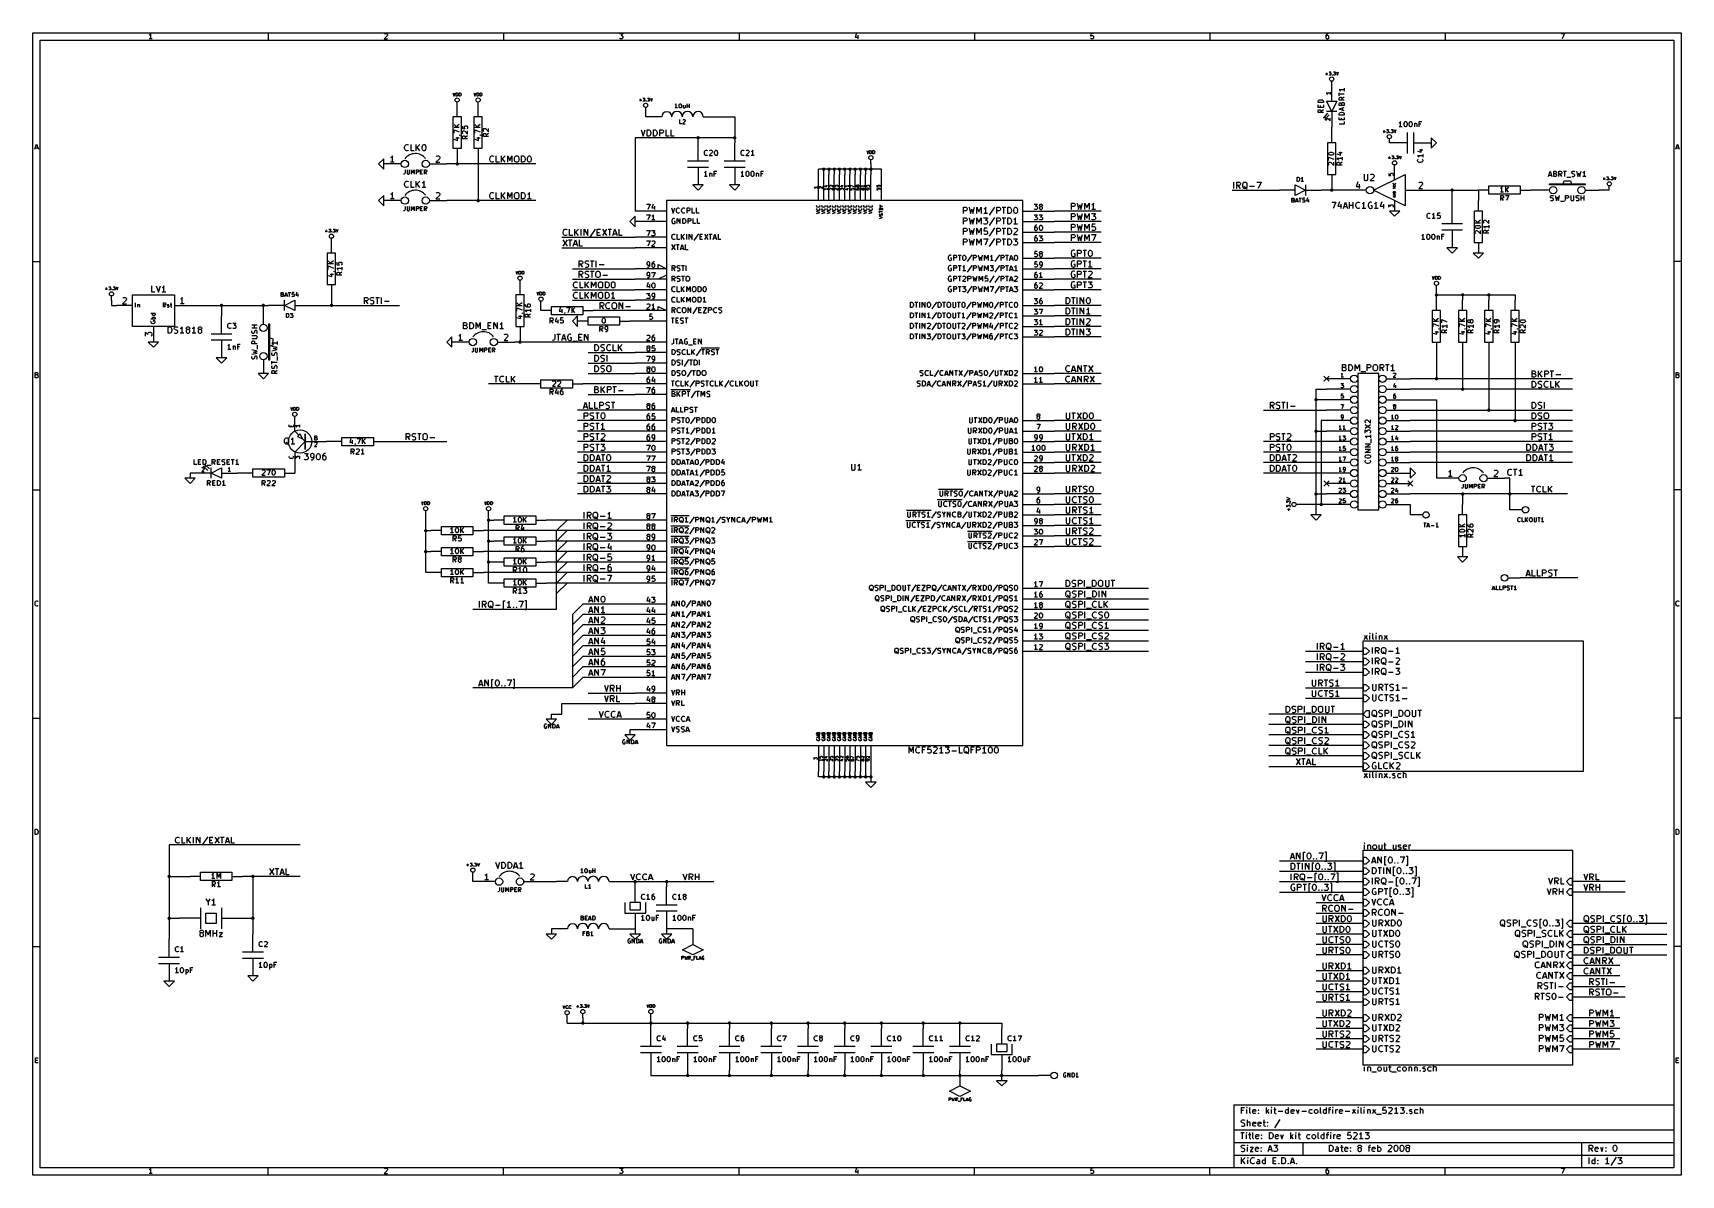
# Model space of a CAD drawing. Extents: x 4000 to 161350, y 4000 to 113000.
import ezdxf

# ---------------------------------------------------------------- set-up
doc = ezdxf.new("R2010")
doc.units = 0
for name, color, linetype in [('BLACK', 1, 'CONTINUOUS'), ('BLUE', 2, 'CONTINUOUS'), ('BROWN', 7, 'CONTINUOUS'), ('CYAN', 4, 'CONTINUOUS'), ('GREEN', 3, 'CONTINUOUS'), ('LIGHTYELLOW', 24, 'CONTINUOUS'), ('MAGENTA', 6, 'CONTINUOUS'), ('RED', 5, 'CONTINUOUS')]:
    doc.layers.add(name, color=color, linetype=linetype)

msp = doc.modelspace()

# ---------------------------------------------------------------- linework, layer by layer
at = {"layer": 'BLACK'}
for p, q in [((4000, 113000), (161350, 113000)), ((4000, 4000), (4000, 113000)), ((4700, 112300), (160650, 112300)), ((4700, 4700), (4700, 112300)), ((15140, 112830), (15100, 112800)), ((15380, 112450), (15100, 112450)), ((15190, 112880), (15140, 112830)), ((15240, 112950), (15190, 112880)), ((15240, 112450), (15240, 112950)), ((26470, 113000), (26470, 112300)), ((37830, 112730), (37540, 112450)), ((37540, 112450), (37850, 112450)), ((37570, 112900), (37590, 112920)), ((37590, 112920), (37640, 112950)), ((37640, 112950), (37760, 112950)), ((37760, 112950), (37800, 112920)), ((37800, 112920), (37830, 112900)), ((37830, 112900), (37850, 112850)), ((37850, 112800), (37830, 112730)), ((37850, 112850), (37850, 112800)), ((48940, 113000), (48940, 112300)), ((60010, 112950), (60320, 112950)), ((60040, 112470), (60010, 112500)), ((60080, 112450), (60040, 112470)), ((60230, 112450), (60080, 112450)), ((60320, 112950), (60150, 112760)), ((60150, 112760), (60230, 112760)), ((60230, 112760), (60270, 112730)), ((60270, 112470), (60230, 112450)), ((60270, 112730), (60300, 112710)), ((60300, 112500), (60270, 112470)), ((60300, 112710), (60320, 112660)), ((60320, 112540), (60300, 112500)), ((60320, 112660), (60320, 112540)), ((71410, 113000), (71410, 112300)), ((82620, 112970), (82510, 112610)), ((82510, 112610), (82810, 112610)), ((82740, 112780), (82740, 112450)), ((93880, 113000), (93880, 112300)), ((105000, 112950), (104980, 112710)), ((104980, 112710), (105000, 112730)), ((105000, 112470), (104980, 112500)), ((105240, 112950), (105000, 112950)), ((105000, 112730), (105050, 112760)), ((105050, 112450), (105000, 112470)), ((105050, 112760), (105170, 112760)), ((105170, 112450), (105050, 112450)), ((105170, 112760), (105210, 112730)), ((105210, 112470), (105170, 112450)), ((105210, 112730), (105240, 112710)), ((105240, 112500), (105210, 112470)), ((105240, 112710), (105260, 112660)), ((105260, 112540), (105240, 112500)), ((105260, 112660), (105260, 112540)), ((116350, 113000), (116350, 112300)), ((127470, 112830), (127450, 112730)), ((127450, 112730), (127450, 112540)), ((127470, 112710), (127450, 112660)), ((127450, 112540), (127470, 112500)), ((127520, 112900), (127470, 112830)), ((127490, 112730), (127470, 112710)), ((127470, 112500), (127490, 112470)), ((127540, 112760), (127490, 112730)), ((127490, 112470), (127540, 112450)), ((127540, 112920), (127520, 112900)), ((127590, 112950), (127540, 112920)), ((127640, 112760), (127540, 112760)), ((127540, 112450), (127640, 112450)), ((127680, 112950), (127590, 112950)), ((127680, 112730), (127640, 112760)), ((127640, 112450), (127680, 112470)), ((127710, 112710), (127680, 112730)), ((127680, 112470), (127710, 112500)), ((127730, 112660), (127710, 112710)), ((127710, 112500), (127730, 112540)), ((127730, 112540), (127730, 112660)), ((138820, 113000), (138820, 112300)), ((149890, 112950), (150220, 112950)), ((150220, 112950), (150010, 112450)), ((160650, 112300), (160650, 4700)), ((161350, 113000), (161350, 4000)), ((4190, 101900), (4350, 102400)), ((4350, 102400), (4520, 101900)), ((62060, 103760), (62260, 103160)), ((62260, 103160), (62460, 103760)), ((62650, 103160), (62650, 103760)), ((62650, 103760), (62800, 103760)), ((62800, 103160), (62650, 103160)), ((62800, 103760), (62880, 103730)), ((62880, 103190), (62800, 103160)), ((62880, 103730), (62940, 103670)), ((62940, 103240), (62880, 103190)), ((62940, 103670), (62970, 103610)), ((62970, 103300), (62940, 103240)), ((62970, 103610), (63000, 103500)), ((63000, 103410), (62970, 103300)), ((63000, 103500), (63000, 103410)), ((63250, 103160), (63250, 103760)), ((63250, 103760), (63400, 103760)), ((63400, 103160), (63250, 103160)), ((63400, 103760), (63480, 103730)), ((63480, 103190), (63400, 103160)), ((63480, 103730), (63540, 103670)), ((63540, 103240), (63480, 103190)), ((63540, 103670), (63570, 103610)), ((63570, 103300), (63540, 103240)), ((63570, 103610), (63600, 103500)), ((63600, 103410), (63570, 103300)), ((63600, 103500), (63600, 103410)), ((63850, 103160), (63850, 103760)), ((63850, 103760), (64080, 103760)), ((64080, 103440), (63850, 103440)), ((64080, 103760), (64140, 103730)), ((64140, 103470), (64080, 103440)), ((64140, 103730), (64170, 103700)), ((64170, 103500), (64140, 103470)), ((64170, 103700), (64200, 103640)), ((64200, 103560), (64170, 103500)), ((64200, 103640), (64200, 103560)), ((64450, 103160), (64450, 103760)), ((64740, 103160), (64450, 103160)), ((64940, 103160), (64940, 103760)), ((65230, 103160), (64940, 103160)), ((160840, 101900), (161000, 102400)), ((161000, 102400), (161170, 101900)), ((4240, 102040), (4470, 102040)), ((47610, 101000), (47640, 101110)), ((47610, 100910), (47610, 101000)), ((47640, 100800), (47610, 100910)), ((47640, 101110), (47670, 101170)), ((47670, 100740), (47640, 100800)), ((47670, 101170), (47730, 101230)), ((47730, 100690), (47670, 100740)), ((47730, 101230), (47810, 101260)), ((47810, 101260), (47870, 101260)), ((47870, 101260), (47960, 101230)), ((47960, 101230), (47990, 101200)), ((47990, 100710), (47960, 100690)), ((48240, 100660), (48240, 101260)), ((48730, 100660), (48730, 101260)), ((49080, 101260), (48730, 100910)), ((49080, 100660), (48820, 101000)), ((49330, 100660), (49330, 101260)), ((49330, 101260), (49530, 100830)), ((49530, 100830), (49730, 101260)), ((49730, 101260), (49730, 100660)), ((49990, 101060), (50020, 101170)), ((49990, 100860), (49990, 101060)), ((50020, 100740), (49990, 100860)), ((50020, 101170), (50080, 101230)), ((50080, 100690), (50020, 100740)), ((50080, 101230), (50140, 101260)), ((50140, 101260), (50250, 101260)), ((50250, 101260), (50310, 101230)), ((50310, 101230), (50370, 101170)), ((50370, 100740), (50310, 100690)), ((50370, 101170), (50390, 101060)), ((50390, 100860), (50370, 100740)), ((50390, 101060), (50390, 100860)), ((50650, 100660), (50650, 101260)), ((50650, 101260), (50800, 101260)), ((50800, 101260), (50880, 101230)), ((50880, 101230), (50940, 101170)), ((50940, 100740), (50880, 100690)), ((50940, 101170), (50970, 101110)), ((50970, 100800), (50940, 100740)), ((50970, 101110), (51000, 101000)), ((51000, 100910), (50970, 100800)), ((51000, 101000), (51000, 100910)), ((51220, 101030), (51250, 101140)), ((51220, 100890), (51220, 101030)), ((51250, 100770), (51220, 100890)), ((51250, 101140), (51280, 101200)), ((51280, 100710), (51250, 100770)), ((51280, 101200), (51310, 101230)), ((51310, 100690), (51280, 100710)), ((51310, 101230), (51370, 101260)), ((51370, 101260), (51420, 101260)), ((51420, 101260), (51480, 101230)), ((51480, 101230), (51510, 101200)), ((51510, 100710), (51480, 100690)), ((51510, 101200), (51540, 101140)), ((51540, 100770), (51510, 100710)), ((51540, 101140), (51570, 101030)), ((51570, 100890), (51540, 100770)), ((51570, 101030), (51570, 100890)), ((160890, 102040), (161120, 102040)), ((47810, 100660), (47730, 100690)), ((47870, 100660), (47810, 100660)), ((47960, 100690), (47870, 100660)), ((48530, 100660), (48240, 100660)), ((50140, 100660), (50080, 100690)), ((50250, 100660), (50140, 100660)), ((50310, 100690), (50250, 100660)), ((50800, 100660), (50650, 100660)), ((50880, 100690), (50800, 100660)), ((51370, 100660), (51310, 100690)), ((51420, 100660), (51370, 100660)), ((51480, 100690), (51420, 100660)), ((47610, 97500), (47640, 97610)), ((47640, 97610), (47670, 97670)), ((47670, 97670), (47730, 97730)), ((47730, 97730), (47810, 97760)), ((47810, 97760), (47870, 97760)), ((47870, 97760), (47960, 97730)), ((47960, 97730), (47990, 97700)), ((48240, 97160), (48240, 97760)), ((48730, 97160), (48730, 97760)), ((49080, 97760), (48730, 97410)), ((49330, 97160), (49330, 97760)), ((49330, 97760), (49530, 97330)), ((49530, 97330), (49730, 97760)), ((49730, 97760), (49730, 97160)), ((49990, 97560), (50020, 97670)), ((49990, 97360), (49990, 97560)), ((50020, 97670), (50080, 97730)), ((50080, 97730), (50140, 97760)), ((50140, 97760), (50250, 97760)), ((50250, 97760), (50310, 97730)), ((50310, 97730), (50370, 97670)), ((50370, 97670), (50390, 97560)), ((50390, 97560), (50390, 97360)), ((50650, 97160), (50650, 97760)), ((50650, 97760), (50800, 97760)), ((50800, 97760), (50880, 97730)), ((50880, 97730), (50940, 97670)), ((50940, 97670), (50970, 97610)), ((50970, 97610), (51000, 97500)), ((51280, 97610), (51220, 97590)), ((51340, 97670), (51280, 97610)), ((51400, 97760), (51340, 97670)), ((51400, 97160), (51400, 97760)), ((118640, 98160), (118640, 98760)), ((118930, 98160), (118930, 98760)), ((118930, 98760), (119160, 98760)), ((119160, 98440), (118930, 98440)), ((119280, 98160), (119080, 98440)), ((119160, 98760), (119220, 98730)), ((119220, 98470), (119160, 98440)), ((119220, 98730), (119250, 98700)), ((119250, 98500), (119220, 98470)), ((119250, 98700), (119280, 98640)), ((119280, 98560), (119250, 98500)), ((119280, 98640), (119280, 98560)), ((119500, 98560), (119530, 98670)), ((119500, 98360), (119500, 98560)), ((119530, 98240), (119500, 98360)), ((119530, 98670), (119590, 98730)), ((119590, 98190), (119530, 98240)), ((119590, 98730), (119650, 98760)), ((119650, 98160), (119590, 98190)), ((119680, 98300), (119620, 98300)), ((119650, 98760), (119760, 98760)), ((119760, 98160), (119650, 98160)), ((119730, 98270), (119680, 98300)), ((119820, 98190), (119730, 98270)), ((119760, 98760), (119820, 98730)), ((119820, 98190), (119760, 98160)), ((119820, 98730), (119880, 98670)), ((119880, 98240), (119820, 98190)), ((119880, 98130), (119820, 98190)), ((119880, 98670), (119900, 98560)), ((119900, 98360), (119880, 98240)), ((119930, 98100), (119880, 98130)), ((119900, 98560), (119900, 98360)), ((120160, 98390), (120620, 98390)), ((120850, 98760), (121250, 98760)), ((121250, 98760), (120990, 98160)), ((47610, 97410), (47610, 97500)), ((47640, 97300), (47610, 97410)), ((47670, 97240), (47640, 97300)), ((47730, 97190), (47670, 97240)), ((47810, 97160), (47730, 97190)), ((47870, 97160), (47810, 97160)), ((47960, 97190), (47870, 97160)), ((47990, 97210), (47960, 97190)), ((48530, 97160), (48240, 97160)), ((49080, 97160), (48820, 97500)), ((50020, 97240), (49990, 97360)), ((50080, 97190), (50020, 97240)), ((50140, 97160), (50080, 97190)), ((50250, 97160), (50140, 97160)), ((50310, 97190), (50250, 97160)), ((50370, 97240), (50310, 97190)), ((50390, 97360), (50370, 97240)), ((50800, 97160), (50650, 97160)), ((50880, 97190), (50800, 97160)), ((50940, 97240), (50880, 97190)), ((50970, 97300), (50940, 97240)), ((51000, 97410), (50970, 97300)), ((51000, 97500), (51000, 97410)), ((51570, 97160), (51220, 97160)), ((103140, 96160), (103140, 96760)), ((103140, 96760), (103370, 96760)), ((103370, 96440), (103140, 96440)), ((103370, 96760), (103430, 96730)), ((103430, 96470), (103370, 96440)), ((103430, 96730), (103460, 96700)), ((103460, 96500), (103430, 96470)), ((103460, 96700), (103490, 96640)), ((103490, 96560), (103460, 96500)), ((103490, 96640), (103490, 96560)), ((103690, 96760), (103830, 96160)), ((103830, 96160), (103940, 96590)), ((103940, 96590), (104060, 96160)), ((104060, 96160), (104200, 96760)), ((104430, 96160), (104430, 96760)), ((104430, 96760), (104630, 96330)), ((104630, 96330), (104830, 96760)), ((104830, 96760), (104830, 96160)), ((105150, 96610), (105090, 96590)), ((105440, 96160), (105090, 96160)), ((105210, 96670), (105150, 96610)), ((105270, 96760), (105210, 96670)), ((105270, 96160), (105270, 96760)), ((103140, 95160), (103140, 95760)), ((103140, 95760), (103370, 95760)), ((103370, 95440), (103140, 95440)), ((103140, 94160), (103140, 94760)), ((103140, 94760), (103370, 94760)), ((103370, 94440), (103140, 94440)), ((103370, 95760), (103430, 95730)), ((103430, 95470), (103370, 95440)), ((103370, 94760), (103430, 94730)), ((103430, 94470), (103370, 94440)), ((103430, 95730), (103460, 95700)), ((103460, 95500), (103430, 95470)), ((103430, 94730), (103460, 94700)), ((103460, 94500), (103430, 94470)), ((103460, 95700), (103490, 95640)), ((103490, 95560), (103460, 95500)), ((103460, 94700), (103490, 94640)), ((103490, 94560), (103460, 94500)), ((103490, 95640), (103490, 95560)), ((103490, 94640), (103490, 94560)), ((103690, 95760), (103830, 95160)), ((103690, 94760), (103830, 94160)), ((103830, 95160), (103940, 95590)), ((103830, 94160), (103940, 94590)), ((103940, 95590), (104060, 95160)), ((103940, 94590), (104060, 94160)), ((104060, 95160), (104200, 95760)), ((104060, 94160), (104200, 94760)), ((104430, 95160), (104430, 95760)), ((104430, 95760), (104630, 95330)), ((104430, 94160), (104430, 94760)), ((104430, 94760), (104630, 94330)), ((104630, 95330), (104830, 95760)), ((104630, 94330), (104830, 94760)), ((104830, 95760), (104830, 95160)), ((104830, 94760), (104830, 94160)), ((105070, 95760), (105440, 95760)), ((105090, 95190), (105070, 95210)), ((105150, 95160), (105090, 95190)), ((105120, 94760), (105090, 94470)), ((105090, 94470), (105120, 94500)), ((105410, 94760), (105120, 94760)), ((105120, 94500), (105180, 94530)), ((105320, 95160), (105150, 95160)), ((105180, 94530), (105320, 94530)), ((105440, 95760), (105240, 95530)), ((105240, 95530), (105320, 95530)), ((105320, 95530), (105380, 95500)), ((105380, 95190), (105320, 95160)), ((105320, 94530), (105380, 94500)), ((105380, 95500), (105410, 95470)), ((105410, 95210), (105380, 95190)), ((105380, 94500), (105410, 94470)), ((105410, 95470), (105440, 95410)), ((105440, 95270), (105410, 95210)), ((105410, 94470), (105440, 94410)), ((105440, 95410), (105440, 95270)), ((105440, 94410), (105440, 94270)), ((54590, 93260), (54990, 92660)), ((54990, 93260), (54590, 92660)), ((54610, 94000), (54640, 94110)), ((54610, 93910), (54610, 94000)), ((54640, 93800), (54610, 93910)), ((54640, 94110), (54670, 94170)), ((54670, 93740), (54640, 93800)), ((54670, 94170), (54730, 94230)), ((54730, 93690), (54670, 93740)), ((54730, 94230), (54810, 94260)), ((54810, 93660), (54730, 93690)), ((54810, 94260), (54870, 94260)), ((54870, 93660), (54810, 93660)), ((54870, 94260), (54960, 94230)), ((54960, 93690), (54870, 93660)), ((54960, 94230), (54990, 94200)), ((54990, 93710), (54960, 93690)), ((55130, 93260), (55470, 93260)), ((55240, 93660), (55240, 94260)), ((55530, 93660), (55240, 93660)), ((55300, 92660), (55300, 93260)), ((55590, 92660), (55790, 93260)), ((55730, 93660), (55730, 94260)), ((56080, 94260), (55730, 93910)), ((55790, 93260), (55990, 92660)), ((56080, 93660), (55820, 94000)), ((56180, 92660), (56180, 93260)), ((56330, 93660), (56330, 94260)), ((56620, 93660), (56620, 94260)), ((56620, 94260), (56970, 93660)), ((56970, 93660), (56970, 94260)), ((57680, 94290), (57170, 93510)), ((57880, 93660), (57880, 94260)), ((57880, 94260), (58170, 94260)), ((57880, 93970), (58080, 93970)), ((58170, 93660), (57880, 93660)), ((58370, 94260), (58770, 93660)), ((58770, 94260), (58370, 93660)), ((58910, 94260), (59250, 94260)), ((59080, 93660), (59080, 94260)), ((59370, 93660), (59570, 94260)), ((59420, 93830), (59710, 93830)), ((59570, 94260), (59770, 93660)), ((59960, 93660), (59960, 94260)), ((60250, 93660), (59960, 93660)), ((103140, 93160), (103140, 93760)), ((103140, 93760), (103370, 93760)), ((103370, 93440), (103140, 93440)), ((103370, 93760), (103430, 93730)), ((103430, 93470), (103370, 93440)), ((103430, 93730), (103460, 93700)), ((103460, 93500), (103430, 93470)), ((103460, 93700), (103490, 93640)), ((103490, 93560), (103460, 93500)), ((103490, 93640), (103490, 93560)), ((103690, 93760), (103830, 93160)), ((103830, 93160), (103940, 93590)), ((103940, 93590), (104060, 93160)), ((104060, 93160), (104200, 93760)), ((104430, 93160), (104430, 93760)), ((104430, 93760), (104630, 93330)), ((104630, 93330), (104830, 93760)), ((104830, 93760), (104830, 93160)), ((105070, 93760), (105470, 93760)), ((105120, 94190), (105090, 94210)), ((105180, 94160), (105120, 94190)), ((105320, 94160), (105180, 94160)), ((105470, 93760), (105210, 93160)), ((105380, 94190), (105320, 94160)), ((105410, 94210), (105380, 94190)), ((105440, 94270), (105410, 94210)), ((55640, 92830), (55930, 92830)), ((56470, 92660), (56180, 92660)), ((103140, 92110), (103110, 92000)), ((103110, 92000), (103110, 91910)), ((103110, 91910), (103140, 91800)), ((103170, 92170), (103140, 92110)), ((103140, 91800), (103170, 91740)), ((103230, 92230), (103170, 92170)), ((103170, 91740), (103230, 91690)), ((103310, 92260), (103230, 92230)), ((103230, 91690), (103310, 91660)), ((103400, 92260), (103310, 92260)), ((103310, 91660), (103370, 91660)), ((103490, 91910), (103370, 91910)), ((103370, 91660), (103460, 91690)), ((103460, 92230), (103400, 92260)), ((103460, 91690), (103490, 91710)), ((103490, 91710), (103490, 91910)), ((103740, 91660), (103740, 92260)), ((103740, 92260), (103970, 92260)), ((103970, 91940), (103740, 91940)), ((103970, 92260), (104030, 92230)), ((104030, 91970), (103970, 91940)), ((104030, 92230), (104060, 92200)), ((104060, 92000), (104030, 91970)), ((104060, 92200), (104090, 92140)), ((104090, 92060), (104060, 92000)), ((104090, 92140), (104090, 92060)), ((104260, 92260), (104600, 92260)), ((104430, 91660), (104430, 92260)), ((104770, 92030), (104800, 92140)), ((104770, 91890), (104770, 92030)), ((104800, 91770), (104770, 91890)), ((104800, 92140), (104830, 92200)), ((104830, 91710), (104800, 91770)), ((104830, 92200), (104860, 92230)), ((104860, 91690), (104830, 91710)), ((104860, 92230), (104920, 92260)), ((104920, 91660), (104860, 91690)), ((104920, 92260), (104970, 92260)), ((104970, 91660), (104920, 91660)), ((104970, 92260), (105030, 92230)), ((105030, 91690), (104970, 91660)), ((105030, 92230), (105060, 92200)), ((105060, 91710), (105030, 91690)), ((105060, 92200), (105090, 92140)), ((105090, 91770), (105060, 91710)), ((105090, 92140), (105120, 92030)), ((105120, 91890), (105090, 91770)), ((105120, 92030), (105120, 91890)), ((4000, 91200), (4700, 91200)), ((56140, 90660), (56140, 91260)), ((56140, 91260), (56370, 91260)), ((56370, 90940), (56140, 90940)), ((56140, 89660), (56140, 90260)), ((56140, 90260), (56370, 90260)), ((56370, 89940), (56140, 89940)), ((56490, 90660), (56290, 90940)), ((56490, 89660), (56290, 89940)), ((56370, 91260), (56430, 91230)), ((56430, 90970), (56370, 90940)), ((56370, 90260), (56430, 90230)), ((56430, 89970), (56370, 89940)), ((56430, 91230), (56460, 91200)), ((56460, 91000), (56430, 90970)), ((56430, 90230), (56460, 90200)), ((56460, 90000), (56430, 89970)), ((56460, 91200), (56490, 91140)), ((56490, 91060), (56460, 91000)), ((56460, 90200), (56490, 90140)), ((56490, 90060), (56460, 90000)), ((56490, 91140), (56490, 91060)), ((56490, 90140), (56490, 90060)), ((56710, 91140), (56740, 91200)), ((56710, 91090), (56710, 91140)), ((56740, 91030), (56710, 91090)), ((56710, 90690), (56800, 90660)), ((56710, 90140), (56740, 90200)), ((56710, 90090), (56710, 90140)), ((56740, 90030), (56710, 90090)), ((56710, 89690), (56800, 89660)), ((56740, 91200), (56770, 91230)), ((56770, 91000), (56740, 91030)), ((56740, 90200), (56770, 90230)), ((56770, 90000), (56740, 90030)), ((56770, 91230), (56830, 91260)), ((56830, 90970), (56770, 91000)), ((56770, 90230), (56830, 90260)), ((56830, 89970), (56770, 90000)), ((56800, 90660), (56940, 90660)), ((56830, 91260), (56970, 91260)), ((56940, 90940), (56830, 90970)), ((56830, 90260), (56970, 90260)), ((56940, 89940), (56830, 89970)), ((57000, 90910), (56940, 90940)), ((56940, 90660), (57000, 90690)), ((57000, 89910), (56940, 89940)), ((56940, 89660), (57000, 89690)), ((56970, 91260), (57060, 91230)), ((56970, 90260), (57060, 90230)), ((57030, 90890), (57000, 90910)), ((57000, 90690), (57030, 90710)), ((57030, 89890), (57000, 89910)), ((57000, 89690), (57030, 89710)), ((57060, 90830), (57030, 90890)), ((57030, 90710), (57060, 90770)), ((57060, 89830), (57030, 89890)), ((57030, 89710), (57060, 89770)), ((57060, 90770), (57060, 90830)), ((57060, 89770), (57060, 89830)), ((57230, 91260), (57570, 91260)), ((57230, 90260), (57570, 90260)), ((57400, 90660), (57400, 91260)), ((57400, 89660), (57400, 90260)), ((57740, 90060), (57770, 90170)), ((57740, 89860), (57740, 90060)), ((57770, 89740), (57740, 89860)), ((57770, 90660), (57770, 91260)), ((57770, 90170), (57830, 90230)), ((57830, 89690), (57770, 89740)), ((57830, 90230), (57890, 90260)), ((57890, 89660), (57830, 89690)), ((57890, 90260), (58000, 90260)), ((58000, 90260), (58060, 90230)), ((58060, 89690), (58000, 89660)), ((58060, 90890), (58520, 90890)), ((58060, 90230), (58120, 90170)), ((58120, 89740), (58060, 89690)), ((58120, 90170), (58140, 90060)), ((58140, 89860), (58120, 89740)), ((58140, 90060), (58140, 89860)), ((58400, 89890), (58860, 89890)), ((103140, 91110), (103110, 91000)), ((103110, 91000), (103110, 90910)), ((103110, 90910), (103140, 90800)), ((103140, 90110), (103110, 90000)), ((103110, 90000), (103110, 89910)), ((103110, 89910), (103140, 89800)), ((103170, 91170), (103140, 91110)), ((103140, 90800), (103170, 90740)), ((103170, 90170), (103140, 90110)), ((103140, 89800), (103170, 89740)), ((103230, 91230), (103170, 91170)), ((103170, 90740), (103230, 90690)), ((103230, 90230), (103170, 90170)), ((103170, 89740), (103230, 89690)), ((103310, 91260), (103230, 91230)), ((103230, 90690), (103310, 90660)), ((103310, 90260), (103230, 90230)), ((103230, 89690), (103310, 89660)), ((103400, 91260), (103310, 91260)), ((103310, 90660), (103370, 90660)), ((103400, 90260), (103310, 90260)), ((103490, 90910), (103370, 90910)), ((103370, 90660), (103460, 90690)), ((103490, 89910), (103370, 89910)), ((103370, 89660), (103460, 89690)), ((103460, 91230), (103400, 91260)), ((103460, 90230), (103400, 90260)), ((103460, 90690), (103490, 90710)), ((103460, 89690), (103490, 89710)), ((103490, 90710), (103490, 90910)), ((103490, 89710), (103490, 89910)), ((103740, 90660), (103740, 91260)), ((103740, 91260), (103970, 91260)), ((103970, 90940), (103740, 90940)), ((103740, 89660), (103740, 90260)), ((103740, 90260), (103970, 90260)), ((103970, 89940), (103740, 89940)), ((103970, 91260), (104030, 91230)), ((104030, 90970), (103970, 90940)), ((103970, 90260), (104030, 90230)), ((104030, 89970), (103970, 89940)), ((104030, 91230), (104060, 91200)), ((104060, 91000), (104030, 90970)), ((104030, 90230), (104060, 90200)), ((104060, 90000), (104030, 89970)), ((104060, 91200), (104090, 91140)), ((104090, 91060), (104060, 91000)), ((104060, 90200), (104090, 90140)), ((104090, 90060), (104060, 90000)), ((104090, 91140), (104090, 91060)), ((104090, 90140), (104090, 90060)), ((104260, 91260), (104600, 91260)), ((104260, 90260), (104600, 90260)), ((104430, 90660), (104430, 91260)), ((104430, 89660), (104430, 90260)), ((105090, 90000), (104750, 89660)), ((104830, 91110), (104770, 91090)), ((105120, 90660), (104770, 90660)), ((104770, 90200), (104800, 90230)), ((104800, 90230), (104860, 90260)), ((104890, 91170), (104830, 91110)), ((104860, 90260), (105000, 90260)), ((104950, 91260), (104890, 91170)), ((104950, 90660), (104950, 91260)), ((105000, 90260), (105060, 90230)), ((105060, 90230), (105090, 90200)), ((105090, 90200), (105120, 90140)), ((105120, 90090), (105090, 90000)), ((105120, 90140), (105120, 90090)), ((161350, 91200), (160650, 91200)), ((55610, 89000), (55640, 89110)), ((55610, 88910), (55610, 89000)), ((55640, 88800), (55610, 88910)), ((55640, 89110), (55670, 89170)), ((55670, 88740), (55640, 88800)), ((55640, 88110), (55670, 88170)), ((55670, 89170), (55730, 89230)), ((55730, 88690), (55670, 88740)), ((55670, 88170), (55730, 88230)), ((55730, 89230), (55810, 89260)), ((55810, 88660), (55730, 88690)), ((55730, 88230), (55810, 88260)), ((55810, 89260), (55870, 89260)), ((55870, 88660), (55810, 88660)), ((55810, 88260), (55870, 88260)), ((55870, 89260), (55960, 89230)), ((55960, 88690), (55870, 88660)), ((55870, 88260), (55960, 88230)), ((55960, 89230), (55990, 89200)), ((55990, 88710), (55960, 88690)), ((55960, 88230), (55990, 88200)), ((56240, 88660), (56240, 89260)), ((56530, 88660), (56240, 88660)), ((56240, 87660), (56240, 88260)), ((56730, 88660), (56730, 89260)), ((57080, 89260), (56730, 88910)), ((56730, 87660), (56730, 88260)), ((57080, 88260), (56730, 87910)), ((56800, 89660), (56940, 89660)), ((57080, 88660), (56820, 89000)), ((57330, 88660), (57330, 89260)), ((57330, 89260), (57530, 88830)), ((57330, 87660), (57330, 88260)), ((57330, 88260), (57530, 87830)), ((57530, 88830), (57730, 89260)), ((57530, 87830), (57730, 88260)), ((57730, 89260), (57730, 88660)), ((57730, 88260), (57730, 87660)), ((58000, 89660), (57890, 89660)), ((57990, 89060), (58020, 89170)), ((57990, 88860), (57990, 89060)), ((58020, 88740), (57990, 88860)), ((57990, 88060), (58020, 88170)), ((58020, 89170), (58080, 89230)), ((58080, 88690), (58020, 88740)), ((58020, 88170), (58080, 88230)), ((58080, 89230), (58140, 89260)), ((58140, 88660), (58080, 88690)), ((58080, 88230), (58140, 88260)), ((58140, 89260), (58250, 89260)), ((58250, 88660), (58140, 88660)), ((58140, 88260), (58250, 88260)), ((58250, 89260), (58310, 89230)), ((58310, 88690), (58250, 88660)), ((58250, 88260), (58310, 88230)), ((58310, 89230), (58370, 89170)), ((58370, 88740), (58310, 88690)), ((58310, 88230), (58370, 88170)), ((58370, 89170), (58390, 89060)), ((58390, 88860), (58370, 88740)), ((58370, 88170), (58390, 88060)), ((58390, 89060), (58390, 88860)), ((58650, 88660), (58650, 89260)), ((58650, 89260), (58800, 89260)), ((58800, 88660), (58650, 88660)), ((58650, 87660), (58650, 88260)), ((58650, 88260), (58800, 88260)), ((58800, 89260), (58880, 89230)), ((58880, 88690), (58800, 88660)), ((58800, 88260), (58880, 88230)), ((58880, 89230), (58940, 89170)), ((58940, 88740), (58880, 88690)), ((58880, 88230), (58940, 88170)), ((58940, 89170), (58970, 89110)), ((58970, 88800), (58940, 88740)), ((58940, 88170), (58970, 88110)), ((58970, 89110), (59000, 89000)), ((59000, 88910), (58970, 88800)), ((59000, 89000), (59000, 88910)), ((59220, 89030), (59250, 89140)), ((59220, 88890), (59220, 89030)), ((59250, 88770), (59220, 88890)), ((59250, 89140), (59280, 89200)), ((59280, 88710), (59250, 88770)), ((59280, 89200), (59310, 89230)), ((59310, 88690), (59280, 88710)), ((59340, 88170), (59280, 88110)), ((59310, 89230), (59370, 89260)), ((59370, 88660), (59310, 88690)), ((59400, 88260), (59340, 88170)), ((59370, 89260), (59420, 89260)), ((59420, 88660), (59370, 88660)), ((59400, 87660), (59400, 88260)), ((59420, 89260), (59480, 89230)), ((59480, 88690), (59420, 88660)), ((59480, 89230), (59510, 89200)), ((59510, 88710), (59480, 88690)), ((59510, 89200), (59540, 89140)), ((59540, 88770), (59510, 88710)), ((59540, 89140), (59570, 89030)), ((59570, 88890), (59540, 88770)), ((59570, 89030), (59570, 88890)), ((103140, 89110), (103110, 89000)), ((103110, 89000), (103110, 88910)), ((103110, 88910), (103140, 88800)), ((103170, 89170), (103140, 89110)), ((103140, 88800), (103170, 88740)), ((103230, 89230), (103170, 89170)), ((103170, 88740), (103230, 88690)), ((103310, 89260), (103230, 89230)), ((103230, 88690), (103310, 88660)), ((103310, 89660), (103370, 89660)), ((103400, 89260), (103310, 89260)), ((103310, 88660), (103370, 88660)), ((103490, 88910), (103370, 88910)), ((103370, 88660), (103460, 88690)), ((103460, 89230), (103400, 89260)), ((103460, 88690), (103490, 88710)), ((103490, 88710), (103490, 88910)), ((103740, 88660), (103740, 89260)), ((103740, 89260), (103970, 89260)), ((103970, 88940), (103740, 88940)), ((103970, 89260), (104030, 89230)), ((104030, 88970), (103970, 88940)), ((104030, 89230), (104060, 89200)), ((104060, 89000), (104030, 88970)), ((104060, 89200), (104090, 89140)), ((104090, 89060), (104060, 89000)), ((104090, 89140), (104090, 89060)), ((104260, 89260), (104600, 89260)), ((104430, 88660), (104430, 89260)), ((104750, 89660), (105120, 89660)), ((104750, 89260), (105120, 89260)), ((104770, 88690), (104750, 88710)), ((104830, 88660), (104770, 88690)), ((105000, 88660), (104830, 88660)), ((105120, 89260), (104920, 89030)), ((104920, 89030), (105000, 89030)), ((105000, 89030), (105060, 89000)), ((105060, 88690), (105000, 88660)), ((105060, 89000), (105090, 88970)), ((105090, 88710), (105060, 88690)), ((105090, 88970), (105120, 88910)), ((105120, 88770), (105090, 88710)), ((105120, 88910), (105120, 88770)), ((35640, 87160), (35640, 87760)), ((35640, 87760), (35870, 87760)), ((35870, 87440), (35640, 87440)), ((35990, 87160), (35790, 87440)), ((35870, 87760), (35930, 87730)), ((35930, 87470), (35870, 87440)), ((35930, 87730), (35960, 87700)), ((35960, 87500), (35930, 87470)), ((35960, 87700), (35990, 87640)), ((35990, 87560), (35960, 87500)), ((35990, 87640), (35990, 87560)), ((36210, 87640), (36240, 87700)), ((36210, 87590), (36210, 87640)), ((36240, 87530), (36210, 87590)), ((36210, 87190), (36300, 87160)), ((36240, 87700), (36270, 87730)), ((36270, 87500), (36240, 87530)), ((36270, 87730), (36330, 87760)), ((36330, 87470), (36270, 87500)), ((36300, 87160), (36440, 87160)), ((36330, 87760), (36470, 87760)), ((36440, 87440), (36330, 87470)), ((36500, 87410), (36440, 87440)), ((36440, 87160), (36500, 87190)), ((36470, 87760), (36560, 87730)), ((36530, 87390), (36500, 87410)), ((36500, 87190), (36530, 87210)), ((36560, 87330), (36530, 87390)), ((36530, 87210), (36560, 87270)), ((36560, 87270), (36560, 87330)), ((36730, 87760), (37070, 87760)), ((36900, 87160), (36900, 87760)), ((37270, 87160), (37270, 87760)), ((37560, 87390), (38020, 87390)), ((55610, 88000), (55640, 88110)), ((55610, 87910), (55610, 88000)), ((55640, 87800), (55610, 87910)), ((55670, 87740), (55640, 87800)), ((55730, 87690), (55670, 87740)), ((55810, 87660), (55730, 87690)), ((55870, 87660), (55810, 87660)), ((55960, 87690), (55870, 87660)), ((55990, 87710), (55960, 87690)), ((56530, 87660), (56240, 87660)), ((57080, 87660), (56820, 88000)), ((57990, 87860), (57990, 88060)), ((58020, 87740), (57990, 87860)), ((58080, 87690), (58020, 87740)), ((58140, 87660), (58080, 87690)), ((58250, 87660), (58140, 87660)), ((58140, 86660), (58140, 87260)), ((58140, 87260), (58370, 87260)), ((58370, 86940), (58140, 86940)), ((58310, 87690), (58250, 87660)), ((58490, 86660), (58290, 86940)), ((58370, 87740), (58310, 87690)), ((58390, 87860), (58370, 87740)), ((58370, 87260), (58430, 87230)), ((58430, 86970), (58370, 86940)), ((58390, 88060), (58390, 87860)), ((58430, 87230), (58460, 87200)), ((58460, 87000), (58430, 86970)), ((58460, 87200), (58490, 87140)), ((58490, 87060), (58460, 87000)), ((58490, 87140), (58490, 87060)), ((58800, 87660), (58650, 87660)), ((58710, 87000), (58740, 87110)), ((58710, 86910), (58710, 87000)), ((58740, 86800), (58710, 86910)), ((58740, 87110), (58770, 87170)), ((58770, 86740), (58740, 86800)), ((58770, 87170), (58830, 87230)), ((58830, 86690), (58770, 86740)), ((58880, 87690), (58800, 87660)), ((58830, 87230), (58910, 87260)), ((58910, 86660), (58830, 86690)), ((58940, 87740), (58880, 87690)), ((58910, 87260), (58970, 87260)), ((58970, 86660), (58910, 86660)), ((58970, 87800), (58940, 87740)), ((58970, 88110), (59000, 88000)), ((59000, 87910), (58970, 87800)), ((58970, 87260), (59060, 87230)), ((59060, 86690), (58970, 86660)), ((59000, 88000), (59000, 87910)), ((59060, 87230), (59090, 87200)), ((59090, 86710), (59060, 86690)), ((59280, 88110), (59220, 88090)), ((59570, 87660), (59220, 87660)), ((59310, 87060), (59340, 87170)), ((59310, 86860), (59310, 87060)), ((59340, 86740), (59310, 86860)), ((59340, 87170), (59400, 87230)), ((59400, 86690), (59340, 86740)), ((59400, 87230), (59460, 87260)), ((59460, 86660), (59400, 86690)), ((59460, 87260), (59570, 87260)), ((59570, 86660), (59460, 86660)), ((59570, 87260), (59630, 87230)), ((59630, 86690), (59570, 86660)), ((59630, 87230), (59690, 87170)), ((59690, 86740), (59630, 86690)), ((59690, 87170), (59710, 87060)), ((59710, 86860), (59690, 86740)), ((59710, 87060), (59710, 86860)), ((59970, 86660), (59970, 87260)), ((59970, 87260), (60320, 86660)), ((60320, 86660), (60320, 87260)), ((60600, 86890), (61060, 86890)), ((102640, 87160), (102640, 87760)), ((102640, 87760), (102790, 87760)), ((102790, 87160), (102640, 87160)), ((102640, 86160), (102640, 86760)), ((102640, 86760), (102790, 86760)), ((102790, 87760), (102870, 87730)), ((102870, 87190), (102790, 87160)), ((102790, 86760), (102870, 86730)), ((102870, 87730), (102930, 87670)), ((102930, 87240), (102870, 87190)), ((102870, 86730), (102930, 86670)), ((102930, 87670), (102960, 87610)), ((102960, 87300), (102930, 87240)), ((102930, 86670), (102960, 86610)), ((102960, 87610), (102990, 87500)), ((102990, 87410), (102960, 87300)), ((102960, 86610), (102990, 86500)), ((102990, 87500), (102990, 87410)), ((103160, 87760), (103500, 87760)), ((103160, 86760), (103500, 86760)), ((103330, 87160), (103330, 87760)), ((103330, 86160), (103330, 86760)), ((103700, 87160), (103700, 87760)), ((103700, 86160), (103700, 86760)), ((103990, 87160), (103990, 87760)), ((103990, 87760), (104340, 87160)), ((103990, 86160), (103990, 86760)), ((103990, 86760), (104340, 86160)), ((104340, 87160), (104340, 87760)), ((104340, 86160), (104340, 86760)), ((104590, 87530), (104620, 87640)), ((104590, 87390), (104590, 87530)), ((104620, 87270), (104590, 87390)), ((104650, 86610), (104590, 86590)), ((104620, 87640), (104650, 87700)), ((104650, 87210), (104620, 87270)), ((104650, 87700), (104680, 87730)), ((104680, 87190), (104650, 87210)), ((104710, 86670), (104650, 86610)), ((104680, 87730), (104740, 87760)), ((104740, 87160), (104680, 87190)), ((104770, 86760), (104710, 86670)), ((104740, 87760), (104790, 87760)), ((104790, 87160), (104740, 87160)), ((104770, 86160), (104770, 86760)), ((104790, 87760), (104850, 87730)), ((104850, 87190), (104790, 87160)), ((104850, 87730), (104880, 87700)), ((104880, 87210), (104850, 87190)), ((104880, 87700), (104910, 87640)), ((104910, 87270), (104880, 87210)), ((104910, 87640), (104940, 87530)), ((104940, 87390), (104910, 87270)), ((104940, 87530), (104940, 87390)), ((102790, 86160), (102640, 86160)), ((102640, 85160), (102640, 85760)), ((102640, 85760), (102790, 85760)), ((102790, 85160), (102640, 85160)), ((102870, 86190), (102790, 86160)), ((102790, 85760), (102870, 85730)), ((102870, 85190), (102790, 85160)), ((102930, 86240), (102870, 86190)), ((102870, 85730), (102930, 85670)), ((102930, 85240), (102870, 85190)), ((102960, 86300), (102930, 86240)), ((102930, 85670), (102960, 85610)), ((102960, 85300), (102930, 85240)), ((102990, 86410), (102960, 86300)), ((102960, 85610), (102990, 85500)), ((102990, 85410), (102960, 85300)), ((102990, 86500), (102990, 86410)), ((102990, 85500), (102990, 85410)), ((103160, 85760), (103500, 85760)), ((103330, 85160), (103330, 85760)), ((103700, 85160), (103700, 85760)), ((103990, 85160), (103990, 85760)), ((103990, 85760), (104340, 85160)), ((104340, 85160), (104340, 85760)), ((104910, 85500), (104570, 85160)), ((104570, 85160), (104940, 85160)), ((104940, 86160), (104590, 86160)), ((104590, 85700), (104620, 85730)), ((104620, 85730), (104680, 85760)), ((104680, 85760), (104820, 85760)), ((104820, 85760), (104880, 85730)), ((104880, 85730), (104910, 85700)), ((104910, 85700), (104940, 85640)), ((104940, 85590), (104910, 85500)), ((104940, 85640), (104940, 85590)), ((53640, 83660), (53590, 83660)), ((53730, 83690), (53640, 83660)), ((53790, 83740), (53730, 83690)), ((53810, 83830), (53790, 83740)), ((53810, 84260), (53810, 83830)), ((54020, 84260), (54360, 84260)), ((54190, 83660), (54190, 84260)), ((54480, 83660), (54680, 84260)), ((54530, 83830), (54820, 83830)), ((54680, 84260), (54880, 83660)), ((55070, 84110), (55040, 84000)), ((55040, 84000), (55040, 83910)), ((55040, 83910), (55070, 83800)), ((55100, 84170), (55070, 84110)), ((55070, 83800), (55100, 83740)), ((55160, 84230), (55100, 84170)), ((55100, 83740), (55160, 83690)), ((55240, 84260), (55160, 84230)), ((55160, 83690), (55240, 83660)), ((55330, 84260), (55240, 84260)), ((55240, 83660), (55300, 83660)), ((55420, 83910), (55300, 83910)), ((55300, 83660), (55390, 83690)), ((55390, 84230), (55330, 84260)), ((55390, 83690), (55420, 83710)), ((55420, 83710), (55420, 83910)), ((55530, 83600), (55990, 83600)), ((56130, 83660), (56130, 84260)), ((56130, 84260), (56420, 84260)), ((56130, 83970), (56330, 83970)), ((56420, 83660), (56130, 83660)), ((56670, 83660), (56670, 84260)), ((56670, 84260), (57020, 83660)), ((57020, 83660), (57020, 84260)), ((102640, 84160), (102640, 84760)), ((102640, 84760), (102790, 84760)), ((102790, 84160), (102640, 84160)), ((102790, 84760), (102870, 84730)), ((102870, 84190), (102790, 84160)), ((102870, 84730), (102930, 84670)), ((102930, 84240), (102870, 84190)), ((102930, 84670), (102960, 84610)), ((102960, 84300), (102930, 84240)), ((102960, 84610), (102990, 84500)), ((102990, 84410), (102960, 84300)), ((102990, 84500), (102990, 84410)), ((103160, 84760), (103500, 84760)), ((103330, 84160), (103330, 84760)), ((103700, 84160), (103700, 84760)), ((103990, 84160), (103990, 84760)), ((103990, 84760), (104340, 84160)), ((104340, 84160), (104340, 84760)), ((104570, 84760), (104940, 84760)), ((104590, 84190), (104570, 84210)), ((104650, 84160), (104590, 84190)), ((104820, 84160), (104650, 84160)), ((104940, 84760), (104740, 84530)), ((104740, 84530), (104820, 84530)), ((104820, 84530), (104880, 84500)), ((104880, 84190), (104820, 84160)), ((104880, 84500), (104910, 84470)), ((104910, 84210), (104880, 84190)), ((104910, 84470), (104940, 84410)), ((104940, 84270), (104910, 84210)), ((104940, 84410), (104940, 84270)), ((57640, 82660), (57640, 83260)), ((57640, 83260), (57790, 83260)), ((57790, 82660), (57640, 82660)), ((57640, 81660), (57640, 82260)), ((57640, 82260), (57790, 82260)), ((57790, 83260), (57870, 83230)), ((57870, 82690), (57790, 82660)), ((57790, 82260), (57870, 82230)), ((57870, 83230), (57930, 83170)), ((57930, 82740), (57870, 82690)), ((57870, 82230), (57930, 82170)), ((57930, 83170), (57960, 83110)), ((57960, 82800), (57930, 82740)), ((57930, 82170), (57960, 82110)), ((57960, 83110), (57990, 83000)), ((57990, 82910), (57960, 82800)), ((57960, 82110), (57990, 82000)), ((57990, 81910), (57960, 81800)), ((57990, 83000), (57990, 82910)), ((57990, 82000), (57990, 81910)), ((58210, 83140), (58240, 83200)), ((58210, 83090), (58210, 83140)), ((58240, 83030), (58210, 83090)), ((58210, 82690), (58300, 82660)), ((58210, 82140), (58240, 82200)), ((58210, 82090), (58210, 82140)), ((58240, 82030), (58210, 82090)), ((58240, 83200), (58270, 83230)), ((58270, 83000), (58240, 83030)), ((58240, 82200), (58270, 82230)), ((58270, 82000), (58240, 82030)), ((58270, 83230), (58330, 83260)), ((58330, 82970), (58270, 83000)), ((58270, 82230), (58330, 82260)), ((58330, 81970), (58270, 82000)), ((58300, 82660), (58440, 82660)), ((58330, 83260), (58470, 83260)), ((58440, 82940), (58330, 82970)), ((58330, 82260), (58470, 82260)), ((58440, 81940), (58330, 81970)), ((58500, 82910), (58440, 82940)), ((58440, 82660), (58500, 82690)), ((58500, 81910), (58440, 81940)), ((58470, 83260), (58560, 83230)), ((58470, 82260), (58560, 82230)), ((58530, 82890), (58500, 82910)), ((58500, 82690), (58530, 82710)), ((58530, 81890), (58500, 81910)), ((58560, 82830), (58530, 82890)), ((58530, 82710), (58560, 82770)), ((58560, 81830), (58530, 81890)), ((58560, 82770), (58560, 82830)), ((58560, 81770), (58560, 81830)), ((58780, 83000), (58810, 83110)), ((58780, 82910), (58780, 83000)), ((58810, 82800), (58780, 82910)), ((58810, 83110), (58840, 83170)), ((58840, 82740), (58810, 82800)), ((58810, 81660), (58810, 82260)), ((58840, 83170), (58900, 83230)), ((58900, 82690), (58840, 82740)), ((58900, 83230), (58980, 83260)), ((58980, 82660), (58900, 82690)), ((58980, 83260), (59040, 83260)), ((59040, 82660), (58980, 82660)), ((59040, 83260), (59130, 83230)), ((59130, 82690), (59040, 82660)), ((59130, 83230), (59160, 83200)), ((59160, 82710), (59130, 82690)), ((59410, 82660), (59410, 83260)), ((59700, 82660), (59410, 82660)), ((59900, 82660), (59900, 83260)), ((60250, 83260), (59900, 82910)), ((60250, 82660), (59990, 83000)), ((4220, 80100), (4220, 80600)), ((4220, 80600), (4390, 80600)), ((4390, 80360), (4220, 80360)), ((4390, 80600), (4430, 80570)), ((4430, 80380), (4390, 80360)), ((4390, 80360), (4460, 80340)), ((4430, 80570), (4460, 80550)), ((4460, 80410), (4430, 80380)), ((4460, 80550), (4480, 80500)), ((4480, 80450), (4460, 80410)), ((4460, 80340), (4480, 80310)), ((4480, 80500), (4480, 80450)), ((4480, 80310), (4500, 80260)), ((4500, 80260), (4500, 80190)), ((48060, 80260), (48400, 80260)), ((48230, 79660), (48230, 80260)), ((48690, 80230), (48770, 80260)), ((48770, 80260), (48830, 80260)), ((48830, 80260), (48920, 80230)), ((49200, 79660), (49200, 80260)), ((49690, 79660), (49690, 80260)), ((50040, 80260), (49690, 79910)), ((57790, 81660), (57640, 81660)), ((57640, 80660), (57640, 81260)), ((57640, 81260), (57790, 81260)), ((57790, 80660), (57640, 80660)), ((57870, 81690), (57790, 81660)), ((57790, 81260), (57870, 81230)), ((57870, 80690), (57790, 80660)), ((57930, 81740), (57870, 81690)), ((57870, 81230), (57930, 81170)), ((57930, 80740), (57870, 80690)), ((57960, 81800), (57930, 81740)), ((57930, 81170), (57960, 81110)), ((57960, 80800), (57930, 80740)), ((57960, 81110), (57990, 81000)), ((57990, 80910), (57960, 80800)), ((57990, 81000), (57990, 80910)), ((58210, 81690), (58300, 81660)), ((58210, 81140), (58240, 81200)), ((58210, 81090), (58210, 81140)), ((58240, 81030), (58210, 81090)), ((58210, 80690), (58300, 80660)), ((58240, 81200), (58270, 81230)), ((58270, 81000), (58240, 81030)), ((58270, 81230), (58330, 81260)), ((58330, 80970), (58270, 81000)), ((58300, 81660), (58440, 81660)), ((58300, 80660), (58440, 80660)), ((58330, 81260), (58470, 81260)), ((58440, 80940), (58330, 80970)), ((58440, 81660), (58500, 81690)), ((58500, 80910), (58440, 80940)), ((58440, 80660), (58500, 80690)), ((58470, 81260), (58560, 81230)), ((58500, 81690), (58530, 81710)), ((58530, 80890), (58500, 80910)), ((58500, 80690), (58530, 80710)), ((58530, 81710), (58560, 81770)), ((58560, 80830), (58530, 80890)), ((58530, 80710), (58560, 80770)), ((58560, 80770), (58560, 80830)), ((58780, 81060), (58810, 81170)), ((58780, 80860), (58780, 81060)), ((58810, 80740), (58780, 80860)), ((58810, 81170), (58870, 81230)), ((58870, 80690), (58810, 80740)), ((58870, 81230), (58930, 81260)), ((58930, 80660), (58870, 80690)), ((58930, 81260), (59040, 81260)), ((59040, 80660), (58930, 80660)), ((59040, 81260), (59100, 81230)), ((59100, 80690), (59040, 80660)), ((59100, 81230), (59160, 81170)), ((59160, 80740), (59100, 80690)), ((59160, 81170), (59180, 81060)), ((59180, 80860), (59160, 80740)), ((59180, 81060), (59180, 80860)), ((102610, 81000), (102640, 81110)), ((102610, 80910), (102610, 81000)), ((102640, 80800), (102610, 80910)), ((102640, 81110), (102670, 81170)), ((102670, 80740), (102640, 80800)), ((102670, 81170), (102730, 81230)), ((102730, 80690), (102670, 80740)), ((102730, 81230), (102810, 81260)), ((102810, 80660), (102730, 80690)), ((102730, 80230), (102810, 80260)), ((102810, 81260), (102870, 81260)), ((102870, 80660), (102810, 80660)), ((102810, 80260), (102870, 80260)), ((102870, 81260), (102960, 81230)), ((102960, 80690), (102870, 80660)), ((102870, 80260), (102960, 80230)), ((102960, 81230), (102990, 81200)), ((102990, 80710), (102960, 80690)), ((103160, 80660), (103360, 81260)), ((103160, 79660), (103360, 80260)), ((103210, 80830), (103500, 80830)), ((103360, 81260), (103560, 80660)), ((103360, 80260), (103560, 79660)), ((103750, 80660), (103750, 81260)), ((103750, 81260), (104100, 80660)), ((103750, 79660), (103750, 80260)), ((103750, 80260), (104100, 79660)), ((104100, 80660), (104100, 81260)), ((104100, 79660), (104100, 80260)), ((104300, 81260), (104640, 81260)), ((104380, 79660), (104380, 80260)), ((104380, 80260), (104610, 80260)), ((104470, 80660), (104470, 81260)), ((104610, 80260), (104670, 80230)), ((104790, 81260), (105190, 80660)), ((105190, 81260), (104790, 80660)), ((104930, 80260), (105330, 79660)), ((105330, 80260), (104930, 79660)), ((147140, 80160), (147140, 80760)), ((147140, 80760), (147340, 80760)), ((147340, 80470), (147140, 80470)), ((147340, 80760), (147400, 80730)), ((147400, 80500), (147340, 80470)), ((147340, 80470), (147430, 80440)), ((147400, 80730), (147430, 80700)), ((147430, 80530), (147400, 80500)), ((147430, 80700), (147460, 80640)), ((147460, 80590), (147430, 80530)), ((147430, 80440), (147460, 80410)), ((147460, 80640), (147460, 80590)), ((147460, 80410), (147490, 80360)), ((147490, 80270), (147460, 80210)), ((147490, 80360), (147490, 80270)), ((147740, 80160), (147740, 80760)), ((148090, 80760), (147740, 80410)), ((148090, 80160), (147830, 80500)), ((148340, 80160), (148340, 80760)), ((148340, 80760), (148570, 80760)), ((148570, 80440), (148340, 80440)), ((148570, 80760), (148630, 80730)), ((148630, 80470), (148570, 80440)), ((148630, 80730), (148660, 80700)), ((148660, 80500), (148630, 80470)), ((148660, 80700), (148690, 80640)), ((148690, 80560), (148660, 80500)), ((148690, 80640), (148690, 80560)), ((148860, 80760), (149200, 80760)), ((149030, 80160), (149030, 80760)), ((149400, 80390), (149860, 80390)), ((160870, 80100), (160870, 80600)), ((160870, 80600), (161040, 80600)), ((161040, 80360), (160870, 80360)), ((161040, 80600), (161080, 80570)), ((161080, 80380), (161040, 80360)), ((161040, 80360), (161110, 80340)), ((161080, 80570), (161110, 80550)), ((161110, 80410), (161080, 80380)), ((161110, 80550), (161130, 80500)), ((161130, 80450), (161110, 80410)), ((161110, 80340), (161130, 80310)), ((161130, 80500), (161130, 80450)), ((161130, 80310), (161150, 80260)), ((161150, 80260), (161150, 80190)), ((4410, 80100), (4220, 80100)), ((4460, 80120), (4410, 80100)), ((4480, 80150), (4460, 80120)), ((4500, 80190), (4480, 80150)), ((48570, 80000), (48600, 80110)), ((48570, 79910), (48570, 80000)), ((48600, 79800), (48570, 79910)), ((48600, 80110), (48630, 80170)), ((48630, 79740), (48600, 79800)), ((48630, 80170), (48690, 80230)), ((48690, 79690), (48630, 79740)), ((48770, 79660), (48690, 79690)), ((48830, 79660), (48770, 79660)), ((48920, 79690), (48830, 79660)), ((48920, 80230), (48950, 80200)), ((48950, 79710), (48920, 79690)), ((49490, 79660), (49200, 79660)), ((50040, 79660), (49780, 80000)), ((57640, 78660), (57640, 79260)), ((57640, 79260), (57840, 79260)), ((57840, 78970), (57640, 78970)), ((57840, 79260), (57900, 79230)), ((57900, 79000), (57840, 78970)), ((57840, 78970), (57930, 78940)), ((57930, 78690), (57870, 78660)), ((57900, 79230), (57930, 79200)), ((57930, 79030), (57900, 79000)), ((57930, 79200), (57960, 79140)), ((57960, 79090), (57930, 79030)), ((57930, 78940), (57960, 78910)), ((57960, 78710), (57930, 78690)), ((57960, 79140), (57960, 79090)), ((57960, 78910), (57990, 78860)), ((57990, 78770), (57960, 78710)), ((57990, 78860), (57990, 78770)), ((58240, 78660), (58240, 79260)), ((58590, 79260), (58240, 78910)), ((58590, 78660), (58330, 79000)), ((58840, 78660), (58840, 79260)), ((58840, 79260), (59070, 79260)), ((59070, 78940), (58840, 78940)), ((59070, 79260), (59130, 79230)), ((59130, 78970), (59070, 78940)), ((59130, 79230), (59160, 79200)), ((59160, 79000), (59130, 78970)), ((59160, 79200), (59190, 79140)), ((59190, 79060), (59160, 79000)), ((59190, 79140), (59190, 79060)), ((59360, 79260), (59700, 79260)), ((59530, 78660), (59530, 79260)), ((59900, 78890), (60360, 78890)), ((102610, 80000), (102640, 80110)), ((102610, 79910), (102610, 80000)), ((102640, 79800), (102610, 79910)), ((102640, 80110), (102670, 80170)), ((102670, 79740), (102640, 79800)), ((102670, 80170), (102730, 80230)), ((102730, 79690), (102670, 79740)), ((102810, 79660), (102730, 79690)), ((102870, 79660), (102810, 79660)), ((102960, 79690), (102870, 79660)), ((102960, 80230), (102990, 80200)), ((102990, 79710), (102960, 79690)), ((103210, 79830), (103500, 79830)), ((104610, 79940), (104380, 79940)), ((104730, 79660), (104530, 79940)), ((104670, 79970), (104610, 79940)), ((104670, 80230), (104700, 80200)), ((104700, 80000), (104670, 79970)), ((104700, 80200), (104730, 80140)), ((104730, 80060), (104700, 80000)), ((104730, 80140), (104730, 80060)), ((147370, 80160), (147140, 80160)), ((147140, 79160), (147140, 79760)), ((147140, 79760), (147290, 79760)), ((147290, 79160), (147140, 79160)), ((147290, 79760), (147370, 79730)), ((147370, 79190), (147290, 79160)), ((147430, 80190), (147370, 80160)), ((147370, 79730), (147430, 79670)), ((147430, 79240), (147370, 79190)), ((147460, 80210), (147430, 80190)), ((147430, 79670), (147460, 79610)), ((147460, 79300), (147430, 79240)), ((147460, 79610), (147490, 79500)), ((147490, 79410), (147460, 79300)), ((147490, 79500), (147490, 79410)), ((147710, 79640), (147740, 79700)), ((147710, 79590), (147710, 79640)), ((147740, 79530), (147710, 79590)), ((147710, 79190), (147800, 79160)), ((147740, 79700), (147770, 79730)), ((147770, 79500), (147740, 79530)), ((147770, 79730), (147830, 79760)), ((147830, 79470), (147770, 79500)), ((147800, 79160), (147940, 79160)), ((147830, 79760), (147970, 79760)), ((147940, 79440), (147830, 79470)), ((148000, 79410), (147940, 79440)), ((147940, 79160), (148000, 79190)), ((147970, 79760), (148060, 79730)), ((148030, 79390), (148000, 79410)), ((148000, 79190), (148030, 79210)), ((148060, 79330), (148030, 79390)), ((148030, 79210), (148060, 79270)), ((148060, 79270), (148060, 79330)), ((148280, 79500), (148310, 79610)), ((148280, 79410), (148280, 79500)), ((148310, 79300), (148280, 79410)), ((148310, 79610), (148340, 79670)), ((148340, 79240), (148310, 79300)), ((148340, 79670), (148400, 79730)), ((148400, 79190), (148340, 79240)), ((148400, 79730), (148480, 79760)), ((148480, 79160), (148400, 79190)), ((148480, 79760), (148540, 79760)), ((148540, 79160), (148480, 79160)), ((148540, 79760), (148630, 79730)), ((148630, 79190), (148540, 79160)), ((148630, 79730), (148660, 79700)), ((148660, 79210), (148630, 79190)), ((148910, 79160), (148910, 79760)), ((149200, 79160), (148910, 79160)), ((149400, 79160), (149400, 79760)), ((149750, 79760), (149400, 79410)), ((149750, 79160), (149490, 79500)), ((161060, 80100), (160870, 80100)), ((161110, 80120), (161060, 80100)), ((161130, 80150), (161110, 80120)), ((161150, 80190), (161130, 80150)), ((56560, 77160), (56760, 77760)), ((56610, 77330), (56900, 77330)), ((56760, 77760), (56960, 77160)), ((57150, 77160), (57150, 77760)), ((57440, 77160), (57150, 77160)), ((57870, 78660), (57640, 78660)), ((57640, 77160), (57640, 77760)), ((57930, 77160), (57640, 77160)), ((58130, 77160), (58130, 77760)), ((58130, 77760), (58360, 77760)), ((58360, 77440), (58130, 77440)), ((58360, 77760), (58420, 77730)), ((58420, 77470), (58360, 77440)), ((58420, 77730), (58450, 77700)), ((58450, 77500), (58420, 77470)), ((58450, 77700), (58480, 77640)), ((58480, 77560), (58450, 77500)), ((58480, 77640), (58480, 77560)), ((58700, 77640), (58730, 77700)), ((58700, 77590), (58700, 77640)), ((58730, 77530), (58700, 77590)), ((58700, 77190), (58790, 77160)), ((58730, 77700), (58760, 77730)), ((58760, 77500), (58730, 77530)), ((58760, 77730), (58820, 77760)), ((58820, 77470), (58760, 77500)), ((58790, 77160), (58930, 77160)), ((58820, 77760), (58960, 77760)), ((58930, 77440), (58820, 77470)), ((58990, 77410), (58930, 77440)), ((58930, 77160), (58990, 77190)), ((58960, 77760), (59050, 77730)), ((59020, 77390), (58990, 77410)), ((58990, 77190), (59020, 77210)), ((59050, 77330), (59020, 77390)), ((59020, 77210), (59050, 77270)), ((59050, 77270), (59050, 77330)), ((59220, 77760), (59560, 77760)), ((59390, 77160), (59390, 77760)), ((122140, 77160), (122140, 77760)), ((122140, 77760), (122370, 77760)), ((122370, 77440), (122140, 77440)), ((122490, 77160), (122290, 77440)), ((122370, 77760), (122430, 77730)), ((122430, 77470), (122370, 77440)), ((122430, 77730), (122460, 77700)), ((122460, 77500), (122430, 77470)), ((122460, 77700), (122490, 77640)), ((122490, 77560), (122460, 77500)), ((122490, 77640), (122490, 77560)), ((122710, 77640), (122740, 77700)), ((122710, 77590), (122710, 77640)), ((122740, 77530), (122710, 77590)), ((122710, 77190), (122800, 77160)), ((122740, 77700), (122770, 77730)), ((122770, 77500), (122740, 77530)), ((122770, 77730), (122830, 77760)), ((122830, 77470), (122770, 77500)), ((122800, 77160), (122940, 77160)), ((122830, 77760), (122970, 77760)), ((122940, 77440), (122830, 77470)), ((123000, 77410), (122940, 77440)), ((122940, 77160), (123000, 77190)), ((122970, 77760), (123060, 77730)), ((123030, 77390), (123000, 77410)), ((123000, 77190), (123030, 77210)), ((123060, 77330), (123030, 77390)), ((123030, 77210), (123060, 77270)), ((123060, 77270), (123060, 77330)), ((123230, 77760), (123570, 77760)), ((123400, 77160), (123400, 77760)), ((123770, 77160), (123770, 77760)), ((124060, 77390), (124520, 77390)), ((147140, 77160), (147140, 77760)), ((147140, 77760), (147290, 77760)), ((147290, 77160), (147140, 77160)), ((147290, 77760), (147370, 77730)), ((147370, 77190), (147290, 77160)), ((147370, 77730), (147430, 77670)), ((147430, 77240), (147370, 77190)), ((147430, 77670), (147460, 77610)), ((147460, 77300), (147430, 77240)), ((147460, 77610), (147490, 77500)), ((147490, 77410), (147460, 77300)), ((147490, 77500), (147490, 77410)), ((147710, 77640), (147740, 77700)), ((147710, 77590), (147710, 77640)), ((147740, 77530), (147710, 77590)), ((147710, 77190), (147800, 77160)), ((147740, 77700), (147770, 77730)), ((147770, 77500), (147740, 77530)), ((147770, 77730), (147830, 77760)), ((147830, 77470), (147770, 77500)), ((147800, 77160), (147940, 77160)), ((147830, 77760), (147970, 77760)), ((147940, 77440), (147830, 77470)), ((148000, 77410), (147940, 77440)), ((147940, 77160), (148000, 77190)), ((147970, 77760), (148060, 77730)), ((148030, 77390), (148000, 77410)), ((148000, 77190), (148030, 77210)), ((148060, 77330), (148030, 77390)), ((148030, 77210), (148060, 77270)), ((148060, 77270), (148060, 77330)), ((148310, 77160), (148310, 77760)), ((56640, 76160), (56640, 76760)), ((56640, 76760), (56870, 76760)), ((56870, 76440), (56640, 76440)), ((56640, 75160), (56640, 75760)), ((56640, 75760), (56870, 75760)), ((56870, 76760), (56930, 76730)), ((56930, 76470), (56870, 76440)), ((56870, 75760), (56930, 75730)), ((56930, 76730), (56960, 76700)), ((56960, 76500), (56930, 76470)), ((56930, 75730), (56960, 75700)), ((56960, 76700), (56990, 76640)), ((56990, 76560), (56960, 76500)), ((56960, 75700), (56990, 75640)), ((56990, 75560), (56960, 75500)), ((56990, 76640), (56990, 76560)), ((56990, 75640), (56990, 75560)), ((57210, 76640), (57240, 76700)), ((57210, 76590), (57210, 76640)), ((57240, 76530), (57210, 76590)), ((57210, 76190), (57300, 76160)), ((57210, 75640), (57240, 75700)), ((57210, 75590), (57210, 75640)), ((57240, 75530), (57210, 75590)), ((57240, 76700), (57270, 76730)), ((57270, 76500), (57240, 76530)), ((57240, 75700), (57270, 75730)), ((57270, 75500), (57240, 75530)), ((57270, 76730), (57330, 76760)), ((57330, 76470), (57270, 76500)), ((57270, 75730), (57330, 75760)), ((57300, 76160), (57440, 76160)), ((57330, 76760), (57470, 76760)), ((57440, 76440), (57330, 76470)), ((57330, 75760), (57470, 75760)), ((57500, 76410), (57440, 76440)), ((57440, 76160), (57500, 76190)), ((57470, 76760), (57560, 76730)), ((57470, 75760), (57560, 75730)), ((57530, 76390), (57500, 76410)), ((57500, 76190), (57530, 76210)), ((57560, 76330), (57530, 76390)), ((57530, 76210), (57560, 76270)), ((57560, 76270), (57560, 76330)), ((57730, 76760), (58070, 76760)), ((57730, 75760), (58070, 75760)), ((57900, 76160), (57900, 76760)), ((57900, 75160), (57900, 75760)), ((58240, 76530), (58270, 76640)), ((58240, 76390), (58240, 76530)), ((58270, 76270), (58240, 76390)), ((58300, 75610), (58240, 75590)), ((58270, 76640), (58300, 76700)), ((58300, 76210), (58270, 76270)), ((58300, 76700), (58330, 76730)), ((58330, 76190), (58300, 76210)), ((58360, 75670), (58300, 75610)), ((58330, 76730), (58390, 76760)), ((58390, 76160), (58330, 76190)), ((58420, 75760), (58360, 75670)), ((58390, 76760), (58440, 76760)), ((58440, 76160), (58390, 76160)), ((58420, 75160), (58420, 75760)), ((58440, 76760), (58500, 76730)), ((58500, 76190), (58440, 76160)), ((58500, 76730), (58530, 76700)), ((58530, 76210), (58500, 76190)), ((58530, 76700), (58560, 76640)), ((58560, 76270), (58530, 76210)), ((58560, 76640), (58590, 76530)), ((58590, 76390), (58560, 76270)), ((58590, 76530), (58590, 76390)), ((102640, 76760), (102640, 76270)), ((102640, 76270), (102670, 76210)), ((102640, 75760), (102640, 75270)), ((102670, 76210), (102700, 76190)), ((102700, 76190), (102760, 76160)), ((102760, 76160), (102870, 76160)), ((102870, 76160), (102930, 76190)), ((102930, 76190), (102960, 76210)), ((102960, 76210), (102990, 76270)), ((102990, 76270), (102990, 76760)), ((102990, 75270), (102990, 75760)), ((103190, 76760), (103530, 76760)), ((103270, 75160), (103270, 75760)), ((103270, 75760), (103500, 75760)), ((103360, 76160), (103360, 76760)), ((103500, 75760), (103560, 75730)), ((103560, 75730), (103590, 75700)), ((103590, 75700), (103620, 75640)), ((103620, 75560), (103590, 75500)), ((103620, 75640), (103620, 75560)), ((103680, 76760), (104080, 76160)), ((104080, 76760), (103680, 76160)), ((103820, 75760), (104220, 75160)), ((104220, 75760), (103820, 75160)), ((104300, 76160), (104300, 76760)), ((104300, 76760), (104450, 76760)), ((104450, 76160), (104300, 76160)), ((104440, 75160), (104440, 75760)), ((104440, 75760), (104590, 75760)), ((104450, 76760), (104530, 76730)), ((104530, 76190), (104450, 76160)), ((104530, 76730), (104590, 76670)), ((104590, 76240), (104530, 76190)), ((104590, 76670), (104620, 76610)), ((104620, 76300), (104590, 76240)), ((104590, 75760), (104670, 75730)), ((104620, 76610), (104650, 76500)), ((104650, 76410), (104620, 76300)), ((104650, 76500), (104650, 76410)), ((104670, 75730), (104730, 75670)), ((104730, 75670), (104760, 75610)), ((104760, 75610), (104790, 75500)), ((104870, 76530), (104900, 76640)), ((104870, 76390), (104870, 76530)), ((104900, 76270), (104870, 76390)), ((104900, 76640), (104930, 76700)), ((104930, 76210), (104900, 76270)), ((104930, 76700), (104960, 76730)), ((104960, 76190), (104930, 76210)), ((104960, 76730), (105020, 76760)), ((105020, 76160), (104960, 76190)), ((105010, 75530), (105040, 75640)), ((105010, 75390), (105010, 75530)), ((105020, 76760), (105070, 76760)), ((105070, 76160), (105020, 76160)), ((105040, 75640), (105070, 75700)), ((105070, 76760), (105130, 76730)), ((105130, 76190), (105070, 76160)), ((105070, 75700), (105100, 75730)), ((105100, 75730), (105160, 75760)), ((105130, 76730), (105160, 76700)), ((105160, 76210), (105130, 76190)), ((105160, 76700), (105190, 76640)), ((105190, 76270), (105160, 76210)), ((105160, 75760), (105210, 75760)), ((105190, 76640), (105220, 76530)), ((105220, 76390), (105190, 76270)), ((105210, 75760), (105270, 75730)), ((105220, 76530), (105220, 76390)), ((105270, 75730), (105300, 75700)), ((105300, 75700), (105330, 75640)), ((105330, 75640), (105360, 75530)), ((105360, 75530), (105360, 75390)), ((147140, 76160), (147140, 76760)), ((147140, 76760), (147290, 76760)), ((147290, 76160), (147140, 76160)), ((147140, 75160), (147140, 75760)), ((147140, 75760), (147370, 75760)), ((147290, 76760), (147370, 76730)), ((147370, 76190), (147290, 76160)), ((147370, 76730), (147430, 76670)), ((147430, 76240), (147370, 76190)), ((147370, 75760), (147430, 75730)), ((147430, 76670), (147460, 76610)), ((147460, 76300), (147430, 76240)), ((147430, 75730), (147460, 75700)), ((147460, 76610), (147490, 76500)), ((147490, 76410), (147460, 76300)), ((147460, 75700), (147490, 75640)), ((147490, 75560), (147460, 75500)), ((147490, 76500), (147490, 76410)), ((147490, 75640), (147490, 75560)), ((147710, 76640), (147740, 76700)), ((147710, 76590), (147710, 76640)), ((147740, 76530), (147710, 76590)), ((147710, 76190), (147800, 76160)), ((147710, 75640), (147740, 75700)), ((147710, 75590), (147710, 75640)), ((147740, 75530), (147710, 75590)), ((147740, 76700), (147770, 76730)), ((147770, 76500), (147740, 76530)), ((147740, 75700), (147770, 75730)), ((147770, 75500), (147740, 75530)), ((147770, 76730), (147830, 76760)), ((147830, 76470), (147770, 76500)), ((147770, 75730), (147830, 75760)), ((147800, 76160), (147940, 76160)), ((147830, 76760), (147970, 76760)), ((147940, 76440), (147830, 76470)), ((147830, 75760), (147970, 75760)), ((148000, 76410), (147940, 76440)), ((147940, 76160), (148000, 76190)), ((147970, 76760), (148060, 76730)), ((147970, 75760), (148060, 75730)), ((148030, 76390), (148000, 76410)), ((148000, 76190), (148030, 76210)), ((148060, 76330), (148030, 76390)), ((148030, 76210), (148060, 76270)), ((148060, 76270), (148060, 76330)), ((148230, 75760), (148570, 75760)), ((148280, 76560), (148310, 76670)), ((148280, 76360), (148280, 76560)), ((148310, 76240), (148280, 76360)), ((148310, 76670), (148370, 76730)), ((148370, 76190), (148310, 76240)), ((148370, 76730), (148430, 76760)), ((148430, 76160), (148370, 76190)), ((148400, 75160), (148400, 75760)), ((148430, 76760), (148540, 76760)), ((148540, 76160), (148430, 76160)), ((148540, 76760), (148600, 76730)), ((148600, 76190), (148540, 76160)), ((148600, 76730), (148660, 76670)), ((148660, 76240), (148600, 76190)), ((148660, 76670), (148680, 76560)), ((148680, 76360), (148660, 76240)), ((148680, 76560), (148680, 76360)), ((148720, 75760), (149090, 75760)), ((149090, 75760), (148890, 75530)), ((148890, 75530), (148970, 75530)), ((148970, 75530), (149030, 75500)), ((39640, 74160), (39640, 74760)), ((39640, 74760), (39870, 74760)), ((39870, 74440), (39640, 74440)), ((39990, 74160), (39790, 74440)), ((39870, 74760), (39930, 74730)), ((39930, 74470), (39870, 74440)), ((39930, 74730), (39960, 74700)), ((39960, 74500), (39930, 74470)), ((39960, 74700), (39990, 74640)), ((39990, 74560), (39960, 74500)), ((39990, 74640), (39990, 74560)), ((40210, 74640), (40240, 74700)), ((40210, 74590), (40210, 74640)), ((40240, 74530), (40210, 74590)), ((40210, 74190), (40300, 74160)), ((40240, 74700), (40270, 74730)), ((40270, 74500), (40240, 74530)), ((40270, 74730), (40330, 74760)), ((40330, 74470), (40270, 74500)), ((40300, 74160), (40440, 74160)), ((40330, 74760), (40470, 74760)), ((40440, 74440), (40330, 74470)), ((40500, 74410), (40440, 74440)), ((40440, 74160), (40500, 74190)), ((40470, 74760), (40560, 74730)), ((40530, 74390), (40500, 74410)), ((40500, 74190), (40530, 74210)), ((40560, 74330), (40530, 74390)), ((40530, 74210), (40560, 74270)), ((40560, 74270), (40560, 74330)), ((40730, 74760), (41070, 74760)), ((40900, 74160), (40900, 74760)), ((41240, 74560), (41270, 74670)), ((41240, 74360), (41240, 74560)), ((41270, 74240), (41240, 74360)), ((41270, 74670), (41330, 74730)), ((41330, 74190), (41270, 74240)), ((41330, 74730), (41390, 74760)), ((41390, 74160), (41330, 74190)), ((41390, 74760), (41500, 74760)), ((41500, 74160), (41390, 74160)), ((41500, 74760), (41560, 74730)), ((41560, 74190), (41500, 74160)), ((41560, 74730), (41620, 74670)), ((41620, 74240), (41560, 74190)), ((41620, 74670), (41640, 74560)), ((41640, 74360), (41620, 74240)), ((41640, 74560), (41640, 74360)), ((41900, 74390), (42360, 74390)), ((56870, 75440), (56640, 75440)), ((56640, 74160), (56640, 74760)), ((56640, 74760), (56870, 74760)), ((56870, 74440), (56640, 74440)), ((56930, 75470), (56870, 75440)), ((56870, 74760), (56930, 74730)), ((56930, 74470), (56870, 74440)), ((56960, 75500), (56930, 75470)), ((56930, 74730), (56960, 74700)), ((56960, 74500), (56930, 74470)), ((56960, 74700), (56990, 74640)), ((56990, 74560), (56960, 74500)), ((56990, 74640), (56990, 74560)), ((57210, 75190), (57300, 75160)), ((57210, 74640), (57240, 74700)), ((57210, 74590), (57210, 74640)), ((57240, 74530), (57210, 74590)), ((57210, 74190), (57300, 74160)), ((57240, 74700), (57270, 74730)), ((57270, 74500), (57240, 74530)), ((57330, 75470), (57270, 75500)), ((57270, 74730), (57330, 74760)), ((57330, 74470), (57270, 74500)), ((57300, 75160), (57440, 75160)), ((57300, 74160), (57440, 74160)), ((57440, 75440), (57330, 75470)), ((57330, 74760), (57470, 74760)), ((57440, 74440), (57330, 74470)), ((57500, 75410), (57440, 75440)), ((57440, 75160), (57500, 75190)), ((57500, 74410), (57440, 74440)), ((57440, 74160), (57500, 74190)), ((57470, 74760), (57560, 74730)), ((57530, 75390), (57500, 75410)), ((57500, 75190), (57530, 75210)), ((57530, 74390), (57500, 74410)), ((57500, 74190), (57530, 74210)), ((57560, 75330), (57530, 75390)), ((57530, 75210), (57560, 75270)), ((57560, 74330), (57530, 74390)), ((57530, 74210), (57560, 74270)), ((57560, 75270), (57560, 75330)), ((57560, 74270), (57560, 74330)), ((57730, 74760), (58070, 74760)), ((57900, 74160), (57900, 74760)), ((58560, 74500), (58220, 74160)), ((58220, 74160), (58590, 74160)), ((58590, 75160), (58240, 75160)), ((58240, 74700), (58270, 74730)), ((58270, 74730), (58330, 74760)), ((58330, 74760), (58470, 74760)), ((58470, 74760), (58530, 74730)), ((58530, 74730), (58560, 74700)), ((58560, 74700), (58590, 74640)), ((58590, 74590), (58560, 74500)), ((58590, 74640), (58590, 74590)), ((102640, 75270), (102670, 75210)), ((102640, 74760), (102640, 74270)), ((102640, 74270), (102670, 74210)), ((102670, 75210), (102700, 75190)), ((102670, 74210), (102700, 74190)), ((102700, 75190), (102760, 75160)), ((102700, 74190), (102760, 74160)), ((102760, 75160), (102870, 75160)), ((102760, 74160), (102870, 74160)), ((102870, 75160), (102930, 75190)), ((102870, 74160), (102930, 74190)), ((102930, 75190), (102960, 75210)), ((102930, 74190), (102960, 74210)), ((102960, 75210), (102990, 75270)), ((102960, 74210), (102990, 74270)), ((102990, 74270), (102990, 74760)), ((103190, 74760), (103530, 74760)), ((103500, 75440), (103270, 75440)), ((103360, 74160), (103360, 74760)), ((103620, 75160), (103420, 75440)), ((103560, 75470), (103500, 75440)), ((103590, 75500), (103560, 75470)), ((103680, 74760), (104080, 74160)), ((104080, 74760), (103680, 74160)), ((104300, 74160), (104300, 74760)), ((104300, 74760), (104450, 74760)), ((104450, 74160), (104300, 74160)), ((104590, 75160), (104440, 75160)), ((104450, 74760), (104530, 74730)), ((104530, 74190), (104450, 74160)), ((104530, 74730), (104590, 74670)), ((104590, 74240), (104530, 74190)), ((104670, 75190), (104590, 75160)), ((104590, 74670), (104620, 74610)), ((104620, 74300), (104590, 74240)), ((104620, 74610), (104650, 74500)), ((104650, 74410), (104620, 74300)), ((104650, 74500), (104650, 74410)), ((104730, 75240), (104670, 75190)), ((104760, 75300), (104730, 75240)), ((104790, 75410), (104760, 75300)), ((104790, 75500), (104790, 75410)), ((104930, 74610), (104870, 74590)), ((105220, 74160), (104870, 74160)), ((104990, 74670), (104930, 74610)), ((105050, 74760), (104990, 74670)), ((105040, 75270), (105010, 75390)), ((105070, 75210), (105040, 75270)), ((105050, 74160), (105050, 74760)), ((105100, 75190), (105070, 75210)), ((105160, 75160), (105100, 75190)), ((105210, 75160), (105160, 75160)), ((105270, 75190), (105210, 75160)), ((105300, 75210), (105270, 75190)), ((105330, 75270), (105300, 75210)), ((105360, 75390), (105330, 75270)), ((122140, 74160), (122140, 74760)), ((122140, 74760), (122370, 74760)), ((122370, 74440), (122140, 74440)), ((122370, 74760), (122430, 74730)), ((122430, 74470), (122370, 74440)), ((122430, 74730), (122460, 74700)), ((122460, 74500), (122430, 74470)), ((122460, 74700), (122490, 74640)), ((122490, 74560), (122460, 74500)), ((122490, 74640), (122490, 74560)), ((122710, 74640), (122740, 74700)), ((122710, 74590), (122710, 74640)), ((122740, 74530), (122710, 74590)), ((122710, 74190), (122800, 74160)), ((122740, 74700), (122770, 74730)), ((122770, 74500), (122740, 74530)), ((122770, 74730), (122830, 74760)), ((122830, 74470), (122770, 74500)), ((122800, 74160), (122940, 74160)), ((122830, 74760), (122970, 74760)), ((122940, 74440), (122830, 74470)), ((123000, 74410), (122940, 74440)), ((122940, 74160), (123000, 74190)), ((122970, 74760), (123060, 74730)), ((123030, 74390), (123000, 74410)), ((123000, 74190), (123030, 74210)), ((123060, 74330), (123030, 74390)), ((123030, 74210), (123060, 74270)), ((123060, 74270), (123060, 74330)), ((123230, 74760), (123570, 74760)), ((123400, 74160), (123400, 74760)), ((124060, 74500), (123720, 74160)), ((123720, 74160), (124090, 74160)), ((123740, 74700), (123770, 74730)), ((123770, 74730), (123830, 74760)), ((123830, 74760), (123970, 74760)), ((123970, 74760), (124030, 74730)), ((124030, 74730), (124060, 74700)), ((124060, 74700), (124090, 74640)), ((124090, 74590), (124060, 74500)), ((124090, 74640), (124090, 74590)), ((147370, 75440), (147140, 75440)), ((147140, 74160), (147140, 74760)), ((147140, 74760), (147370, 74760)), ((147370, 74440), (147140, 74440)), ((147430, 75470), (147370, 75440)), ((147370, 74760), (147430, 74730)), ((147430, 74470), (147370, 74440)), ((147460, 75500), (147430, 75470)), ((147430, 74730), (147460, 74700)), ((147460, 74500), (147430, 74470)), ((147460, 74700), (147490, 74640)), ((147490, 74560), (147460, 74500)), ((147490, 74640), (147490, 74560)), ((147710, 75190), (147800, 75160)), ((147710, 74640), (147740, 74700)), ((147710, 74590), (147710, 74640)), ((147740, 74530), (147710, 74590)), ((147710, 74190), (147800, 74160)), ((147740, 74700), (147770, 74730)), ((147770, 74500), (147740, 74530)), ((147830, 75470), (147770, 75500)), ((147770, 74730), (147830, 74760)), ((147830, 74470), (147770, 74500)), ((147800, 75160), (147940, 75160)), ((147800, 74160), (147940, 74160)), ((147940, 75440), (147830, 75470)), ((147830, 74760), (147970, 74760)), ((147940, 74440), (147830, 74470)), ((148000, 75410), (147940, 75440)), ((147940, 75160), (148000, 75190)), ((148000, 74410), (147940, 74440)), ((147940, 74160), (148000, 74190)), ((147970, 74760), (148060, 74730)), ((148030, 75390), (148000, 75410)), ((148000, 75190), (148030, 75210)), ((148030, 74390), (148000, 74410)), ((148000, 74190), (148030, 74210)), ((148060, 75330), (148030, 75390)), ((148030, 75210), (148060, 75270)), ((148060, 74330), (148030, 74390)), ((148030, 74210), (148060, 74270)), ((148060, 75270), (148060, 75330)), ((148060, 74270), (148060, 74330)), ((148230, 74760), (148570, 74760)), ((148400, 74160), (148400, 74760)), ((148740, 75190), (148720, 75210)), ((148800, 75160), (148740, 75190)), ((148800, 74610), (148740, 74590)), ((149090, 74160), (148740, 74160)), ((148970, 75160), (148800, 75160)), ((148860, 74670), (148800, 74610)), ((148920, 74760), (148860, 74670)), ((148920, 74160), (148920, 74760)), ((149030, 75190), (148970, 75160)), ((149030, 75500), (149060, 75470)), ((149060, 75210), (149030, 75190)), ((149060, 75470), (149090, 75410)), ((149090, 75270), (149060, 75210)), ((149090, 75410), (149090, 75270)), ((56640, 73160), (56640, 73760)), ((56640, 73760), (56870, 73760)), ((56870, 73440), (56640, 73440)), ((56640, 72160), (56640, 72760)), ((56640, 72760), (56790, 72760)), ((56790, 72760), (56870, 72730)), ((56870, 73760), (56930, 73730)), ((56930, 73470), (56870, 73440)), ((56870, 72730), (56930, 72670)), ((56930, 73730), (56960, 73700)), ((56960, 73500), (56930, 73470)), ((56930, 72670), (56960, 72610)), ((56960, 73700), (56990, 73640)), ((56990, 73560), (56960, 73500)), ((56960, 72610), (56990, 72500)), ((56990, 72410), (56960, 72300)), ((56990, 73640), (56990, 73560)), ((56990, 72500), (56990, 72410)), ((57210, 73640), (57240, 73700)), ((57210, 73590), (57210, 73640)), ((57240, 73530), (57210, 73590)), ((57210, 73190), (57300, 73160)), ((57240, 73700), (57270, 73730)), ((57270, 73500), (57240, 73530)), ((57240, 72160), (57240, 72760)), ((57240, 72760), (57390, 72760)), ((57270, 73730), (57330, 73760)), ((57330, 73470), (57270, 73500)), ((57300, 73160), (57440, 73160)), ((57330, 73760), (57470, 73760)), ((57440, 73440), (57330, 73470)), ((57390, 72760), (57470, 72730)), ((57500, 73410), (57440, 73440)), ((57440, 73160), (57500, 73190)), ((57470, 73760), (57560, 73730)), ((57470, 72730), (57530, 72670)), ((57530, 73390), (57500, 73410)), ((57500, 73190), (57530, 73210)), ((57560, 73330), (57530, 73390)), ((57530, 73210), (57560, 73270)), ((57530, 72670), (57560, 72610)), ((57560, 73270), (57560, 73330)), ((57560, 72610), (57590, 72500)), ((57590, 72410), (57560, 72300)), ((57590, 72500), (57590, 72410)), ((57730, 73760), (58070, 73760)), ((57760, 72160), (57960, 72760)), ((57900, 73160), (57900, 73760)), ((57960, 72760), (58160, 72160)), ((58220, 73760), (58590, 73760)), ((58240, 73190), (58220, 73210)), ((58300, 73160), (58240, 73190)), ((58270, 72760), (58610, 72760)), ((58470, 73160), (58300, 73160)), ((58590, 73760), (58390, 73530)), ((58390, 73530), (58470, 73530)), ((58440, 72160), (58440, 72760)), ((58470, 73530), (58530, 73500)), ((58530, 73190), (58470, 73160)), ((58530, 73500), (58560, 73470)), ((58560, 73210), (58530, 73190)), ((58560, 73470), (58590, 73410)), ((58590, 73270), (58560, 73210)), ((58590, 73410), (58590, 73270)), ((58780, 72530), (58810, 72640)), ((58780, 72390), (58780, 72530)), ((58810, 72270), (58780, 72390)), ((58810, 72640), (58840, 72700)), ((58840, 72700), (58870, 72730)), ((58870, 72730), (58930, 72760)), ((58930, 72760), (58980, 72760)), ((58980, 72760), (59040, 72730)), ((59040, 72730), (59070, 72700)), ((59070, 72700), (59100, 72640)), ((59100, 72640), (59130, 72530)), ((59130, 72390), (59100, 72270)), ((59130, 72530), (59130, 72390)), ((102640, 73760), (102640, 73270)), ((102640, 73270), (102670, 73210)), ((102640, 72760), (102640, 72270)), ((102670, 73210), (102700, 73190)), ((102700, 73190), (102760, 73160)), ((102760, 73160), (102870, 73160)), ((102870, 73160), (102930, 73190)), ((102930, 73190), (102960, 73210)), ((102960, 73210), (102990, 73270)), ((102990, 73270), (102990, 73760)), ((102990, 72270), (102990, 72760)), ((103190, 72760), (103530, 72760)), ((103270, 73160), (103270, 73760)), ((103270, 73760), (103500, 73760)), ((103500, 73440), (103270, 73440)), ((103360, 72160), (103360, 72760)), ((103620, 73160), (103420, 73440)), ((103500, 73760), (103560, 73730)), ((103560, 73470), (103500, 73440)), ((103560, 73730), (103590, 73700)), ((103590, 73500), (103560, 73470)), ((103590, 73700), (103620, 73640)), ((103620, 73560), (103590, 73500)), ((103620, 73640), (103620, 73560)), ((103680, 72760), (104080, 72160)), ((104080, 72760), (103680, 72160)), ((103820, 73760), (104220, 73160)), ((104220, 73760), (103820, 73160)), ((104300, 72160), (104300, 72760)), ((104300, 72760), (104450, 72760)), ((104440, 73160), (104440, 73760)), ((104440, 73760), (104590, 73760)), ((104590, 73160), (104440, 73160)), ((104450, 72760), (104530, 72730)), ((104530, 72730), (104590, 72670)), ((104590, 73760), (104670, 73730)), ((104670, 73190), (104590, 73160)), ((104590, 72670), (104620, 72610)), ((104620, 72610), (104650, 72500)), ((104650, 72410), (104620, 72300)), ((104650, 72500), (104650, 72410)), ((104670, 73730), (104730, 73670)), ((104730, 73240), (104670, 73190)), ((104730, 73670), (104760, 73610)), ((104760, 73300), (104730, 73240)), ((104760, 73610), (104790, 73500)), ((104790, 73410), (104760, 73300)), ((104790, 73500), (104790, 73410)), ((105190, 72500), (104850, 72160)), ((104870, 72700), (104900, 72730)), ((104900, 72730), (104960, 72760)), ((104960, 72760), (105100, 72760)), ((105070, 73610), (105010, 73590)), ((105360, 73160), (105010, 73160)), ((105130, 73670), (105070, 73610)), ((105100, 72760), (105160, 72730)), ((105190, 73760), (105130, 73670)), ((105160, 72730), (105190, 72700)), ((105190, 73160), (105190, 73760)), ((105190, 72700), (105220, 72640)), ((105220, 72590), (105190, 72500)), ((105220, 72640), (105220, 72590)), ((122140, 73160), (122140, 73760)), ((122140, 73760), (122370, 73760)), ((122370, 73440), (122140, 73440)), ((122140, 72160), (122140, 72760)), ((122140, 72760), (122290, 72760)), ((122290, 72760), (122370, 72730)), ((122370, 73760), (122430, 73730)), ((122430, 73470), (122370, 73440)), ((122370, 72730), (122430, 72670)), ((122430, 73730), (122460, 73700)), ((122460, 73500), (122430, 73470)), ((122430, 72670), (122460, 72610)), ((122460, 73700), (122490, 73640)), ((122490, 73560), (122460, 73500)), ((122460, 72610), (122490, 72500)), ((122490, 72410), (122460, 72300)), ((122490, 73640), (122490, 73560)), ((122490, 72500), (122490, 72410)), ((122710, 73640), (122740, 73700)), ((122710, 73590), (122710, 73640)), ((122740, 73530), (122710, 73590)), ((122710, 73190), (122800, 73160)), ((122740, 73700), (122770, 73730)), ((122770, 73500), (122740, 73530)), ((122740, 72160), (122740, 72760)), ((122740, 72760), (122890, 72760)), ((122770, 73730), (122830, 73760)), ((122830, 73470), (122770, 73500)), ((122800, 73160), (122940, 73160)), ((122830, 73760), (122970, 73760)), ((122940, 73440), (122830, 73470)), ((122890, 72760), (122970, 72730)), ((123000, 73410), (122940, 73440)), ((122940, 73160), (123000, 73190)), ((122970, 73760), (123060, 73730)), ((122970, 72730), (123030, 72670)), ((123030, 73390), (123000, 73410)), ((123000, 73190), (123030, 73210)), ((123060, 73330), (123030, 73390)), ((123030, 73210), (123060, 73270)), ((123030, 72670), (123060, 72610)), ((123060, 73270), (123060, 73330)), ((123060, 72610), (123090, 72500)), ((123090, 72410), (123060, 72300)), ((123090, 72500), (123090, 72410)), ((123230, 73760), (123570, 73760)), ((123260, 72160), (123460, 72760)), ((123400, 73160), (123400, 73760)), ((123460, 72760), (123660, 72160)), ((123740, 73530), (123770, 73640)), ((123740, 73390), (123740, 73530)), ((123770, 73270), (123740, 73390)), ((123770, 73640), (123800, 73700)), ((123800, 73210), (123770, 73270)), ((123770, 72760), (124110, 72760)), ((123800, 73700), (123830, 73730)), ((123830, 73190), (123800, 73210)), ((123830, 73730), (123890, 73760)), ((123890, 73160), (123830, 73190)), ((123890, 73760), (123940, 73760)), ((123940, 73160), (123890, 73160)), ((123940, 73760), (124000, 73730)), ((124000, 73190), (123940, 73160)), ((123940, 72160), (123940, 72760)), ((124000, 73730), (124030, 73700)), ((124030, 73210), (124000, 73190)), ((124030, 73700), (124060, 73640)), ((124060, 73270), (124030, 73210)), ((124060, 73640), (124090, 73530)), ((124090, 73390), (124060, 73270)), ((124090, 73530), (124090, 73390)), ((124600, 72500), (124260, 72160)), ((124280, 72700), (124310, 72730)), ((124310, 72730), (124370, 72760)), ((124370, 72760), (124510, 72760)), ((124510, 72760), (124570, 72730)), ((124570, 72730), (124600, 72700)), ((124600, 72700), (124630, 72640)), ((124630, 72590), (124600, 72500)), ((124630, 72640), (124630, 72590)), ((146640, 73160), (146640, 73760)), ((146640, 73760), (146790, 73760)), ((146790, 73160), (146640, 73160)), ((146640, 72160), (146640, 72760)), ((146640, 72760), (146790, 72760)), ((146790, 73760), (146870, 73730)), ((146870, 73190), (146790, 73160)), ((146790, 72760), (146870, 72730)), ((146870, 73730), (146930, 73670)), ((146930, 73240), (146870, 73190)), ((146870, 72730), (146930, 72670)), ((146930, 73670), (146960, 73610)), ((146960, 73300), (146930, 73240)), ((146930, 72670), (146960, 72610)), ((146960, 73610), (146990, 73500)), ((146990, 73410), (146960, 73300)), ((146960, 72610), (146990, 72500)), ((146990, 72410), (146960, 72300)), ((146990, 73500), (146990, 73410)), ((146990, 72500), (146990, 72410)), ((147240, 73160), (147240, 73760)), ((147240, 73760), (147390, 73760)), ((147390, 73160), (147240, 73160)), ((147240, 72160), (147240, 72760)), ((147240, 72760), (147390, 72760)), ((147390, 73760), (147470, 73730)), ((147470, 73190), (147390, 73160)), ((147390, 72760), (147470, 72730)), ((147470, 73730), (147530, 73670)), ((147530, 73240), (147470, 73190)), ((147470, 72730), (147530, 72670)), ((147530, 73670), (147560, 73610)), ((147560, 73300), (147530, 73240)), ((147530, 72670), (147560, 72610)), ((147560, 73610), (147590, 73500)), ((147590, 73410), (147560, 73300)), ((147560, 72610), (147590, 72500)), ((147590, 72410), (147560, 72300)), ((147590, 73500), (147590, 73410)), ((147590, 72500), (147590, 72410)), ((147760, 73160), (147960, 73760)), ((147760, 72160), (147960, 72760)), ((147810, 73330), (148100, 73330)), ((147960, 73760), (148160, 73160)), ((147960, 72760), (148160, 72160)), ((148270, 73760), (148610, 73760)), ((148270, 72760), (148610, 72760)), ((148440, 73160), (148440, 73760)), ((148440, 72160), (148440, 72760)), ((148760, 73760), (149130, 73760)), ((148780, 73190), (148760, 73210)), ((148840, 73160), (148780, 73190)), ((148840, 72610), (148780, 72590)), ((149010, 73160), (148840, 73160)), ((148900, 72670), (148840, 72610)), ((148960, 72760), (148900, 72670)), ((149130, 73760), (148930, 73530)), ((148930, 73530), (149010, 73530)), ((148960, 72160), (148960, 72760)), ((149010, 73530), (149070, 73500)), ((149070, 73190), (149010, 73160)), ((149070, 73500), (149100, 73470)), ((149100, 73210), (149070, 73190)), ((149100, 73470), (149130, 73410)), ((149130, 73270), (149100, 73210)), ((149130, 73410), (149130, 73270)), ((56790, 72160), (56640, 72160)), ((56640, 71160), (56640, 71760)), ((56640, 71760), (56790, 71760)), ((56790, 71160), (56640, 71160)), ((56870, 72190), (56790, 72160)), ((56790, 71760), (56870, 71730)), ((56870, 71190), (56790, 71160)), ((56930, 72240), (56870, 72190)), ((56870, 71730), (56930, 71670)), ((56930, 71240), (56870, 71190)), ((56960, 72300), (56930, 72240)), ((56930, 71670), (56960, 71610)), ((56960, 71300), (56930, 71240)), ((56960, 71610), (56990, 71500)), ((56990, 71410), (56960, 71300)), ((56990, 71500), (56990, 71410)), ((57390, 72160), (57240, 72160)), ((57240, 71160), (57240, 71760)), ((57240, 71760), (57390, 71760)), ((57390, 71160), (57240, 71160)), ((57470, 72190), (57390, 72160)), ((57390, 71760), (57470, 71730)), ((57470, 71190), (57390, 71160)), ((57530, 72240), (57470, 72190)), ((57470, 71730), (57530, 71670)), ((57530, 71240), (57470, 71190)), ((57560, 72300), (57530, 72240)), ((57530, 71670), (57560, 71610)), ((57560, 71300), (57530, 71240)), ((57560, 71610), (57590, 71500)), ((57590, 71410), (57560, 71300)), ((57590, 71500), (57590, 71410)), ((57760, 71160), (57960, 71760)), ((57810, 72330), (58100, 72330)), ((57810, 71330), (58100, 71330)), ((57960, 71760), (58160, 71160)), ((58270, 71760), (58610, 71760)), ((58440, 71160), (58440, 71760)), ((58840, 71610), (58780, 71590)), ((59130, 71160), (58780, 71160)), ((58840, 72210), (58810, 72270)), ((58870, 72190), (58840, 72210)), ((58900, 71670), (58840, 71610)), ((58930, 72160), (58870, 72190)), ((58960, 71760), (58900, 71670)), ((58980, 72160), (58930, 72160)), ((58960, 71160), (58960, 71760)), ((59040, 72190), (58980, 72160)), ((59070, 72210), (59040, 72190)), ((59100, 72270), (59070, 72210)), ((102640, 72270), (102670, 72210)), ((102640, 71760), (102640, 71270)), ((102640, 71270), (102670, 71210)), ((102670, 72210), (102700, 72190)), ((102670, 71210), (102700, 71190)), ((102700, 72190), (102760, 72160)), ((102700, 71190), (102760, 71160)), ((102760, 72160), (102870, 72160)), ((102760, 71160), (102870, 71160)), ((102870, 72160), (102930, 72190)), ((102870, 71160), (102930, 71190)), ((102930, 72190), (102960, 72210)), ((102930, 71190), (102960, 71210)), ((102960, 72210), (102990, 72270)), ((102960, 71210), (102990, 71270)), ((102990, 71270), (102990, 71760)), ((103270, 71160), (103270, 71760)), ((103270, 71760), (103500, 71760)), ((103500, 71440), (103270, 71440)), ((103620, 71160), (103420, 71440)), ((103500, 71760), (103560, 71730)), ((103560, 71470), (103500, 71440)), ((103560, 71730), (103590, 71700)), ((103590, 71500), (103560, 71470)), ((103590, 71700), (103620, 71640)), ((103620, 71560), (103590, 71500)), ((103620, 71640), (103620, 71560)), ((103820, 71760), (104220, 71160)), ((104220, 71760), (103820, 71160)), ((104450, 72160), (104300, 72160)), ((104440, 71160), (104440, 71760)), ((104440, 71760), (104590, 71760)), ((104590, 71160), (104440, 71160)), ((104530, 72190), (104450, 72160)), ((104590, 72240), (104530, 72190)), ((104620, 72300), (104590, 72240)), ((104590, 71760), (104670, 71730)), ((104670, 71190), (104590, 71160)), ((104670, 71730), (104730, 71670)), ((104730, 71240), (104670, 71190)), ((104730, 71670), (104760, 71610)), ((104760, 71300), (104730, 71240)), ((104760, 71610), (104790, 71500)), ((104790, 71410), (104760, 71300)), ((104790, 71500), (104790, 71410)), ((104850, 72160), (105220, 72160)), ((105330, 71500), (104990, 71160)), ((104990, 71160), (105360, 71160)), ((105010, 71700), (105040, 71730)), ((105040, 71730), (105100, 71760)), ((105100, 71760), (105240, 71760)), ((105240, 71760), (105300, 71730)), ((105300, 71730), (105330, 71700)), ((105330, 71700), (105360, 71640)), ((105360, 71590), (105330, 71500)), ((105360, 71640), (105360, 71590)), ((122290, 72160), (122140, 72160)), ((122140, 71160), (122140, 71760)), ((122140, 71760), (122290, 71760)), ((122290, 71160), (122140, 71160)), ((122370, 72190), (122290, 72160)), ((122290, 71760), (122370, 71730)), ((122370, 71190), (122290, 71160)), ((122430, 72240), (122370, 72190)), ((122370, 71730), (122430, 71670)), ((122430, 71240), (122370, 71190)), ((122460, 72300), (122430, 72240)), ((122430, 71670), (122460, 71610)), ((122460, 71300), (122430, 71240)), ((122460, 71610), (122490, 71500)), ((122490, 71410), (122460, 71300)), ((122490, 71500), (122490, 71410)), ((122890, 72160), (122740, 72160)), ((122740, 71160), (122740, 71760)), ((122740, 71760), (122890, 71760)), ((122890, 71160), (122740, 71160)), ((122970, 72190), (122890, 72160)), ((122890, 71760), (122970, 71730)), ((122970, 71190), (122890, 71160)), ((123030, 72240), (122970, 72190)), ((122970, 71730), (123030, 71670)), ((123030, 71240), (122970, 71190)), ((123060, 72300), (123030, 72240)), ((123030, 71670), (123060, 71610)), ((123060, 71300), (123030, 71240)), ((123060, 71610), (123090, 71500)), ((123090, 71410), (123060, 71300)), ((123090, 71500), (123090, 71410)), ((123260, 71160), (123460, 71760)), ((123310, 72330), (123600, 72330)), ((123310, 71330), (123600, 71330)), ((123460, 71760), (123660, 71160)), ((123770, 71760), (124110, 71760)), ((123940, 71160), (123940, 71760)), ((124260, 72160), (124630, 72160)), ((124280, 71530), (124310, 71640)), ((124280, 71390), (124280, 71530)), ((124310, 71270), (124280, 71390)), ((124310, 71640), (124340, 71700)), ((124340, 71210), (124310, 71270)), ((124340, 71700), (124370, 71730)), ((124370, 71190), (124340, 71210)), ((124370, 71730), (124430, 71760)), ((124430, 71160), (124370, 71190)), ((124430, 71760), (124480, 71760)), ((124480, 71160), (124430, 71160)), ((124480, 71760), (124540, 71730)), ((124540, 71190), (124480, 71160)), ((124540, 71730), (124570, 71700)), ((124570, 71210), (124540, 71190)), ((124570, 71700), (124600, 71640)), ((124600, 71270), (124570, 71210)), ((124600, 71640), (124630, 71530)), ((124630, 71390), (124600, 71270)), ((124630, 71530), (124630, 71390)), ((146790, 72160), (146640, 72160)), ((146870, 72190), (146790, 72160)), ((146930, 72240), (146870, 72190)), ((146960, 72300), (146930, 72240)), ((147390, 72160), (147240, 72160)), ((147470, 72190), (147390, 72160)), ((147530, 72240), (147470, 72190)), ((147560, 72300), (147530, 72240)), ((147810, 72330), (148100, 72330)), ((149130, 72160), (148780, 72160)), ((4000, 69400), (4700, 69400)), ((56640, 70160), (56640, 70760)), ((56640, 70760), (56790, 70760)), ((56790, 70160), (56640, 70160)), ((56640, 69160), (56640, 69760)), ((56640, 69760), (56790, 69760)), ((56790, 70760), (56870, 70730)), ((56870, 70190), (56790, 70160)), ((56790, 69760), (56870, 69730)), ((56870, 70730), (56930, 70670)), ((56930, 70240), (56870, 70190)), ((56870, 69730), (56930, 69670)), ((56930, 69240), (56870, 69190)), ((56930, 70670), (56960, 70610)), ((56960, 70300), (56930, 70240)), ((56930, 69670), (56960, 69610)), ((56960, 69300), (56930, 69240)), ((56960, 70610), (56990, 70500)), ((56990, 70410), (56960, 70300)), ((56960, 69610), (56990, 69500)), ((56990, 69410), (56960, 69300)), ((56990, 70500), (56990, 70410)), ((56990, 69500), (56990, 69410)), ((57240, 70160), (57240, 70760)), ((57240, 70760), (57390, 70760)), ((57390, 70160), (57240, 70160)), ((57240, 69160), (57240, 69760)), ((57240, 69760), (57390, 69760)), ((57390, 70760), (57470, 70730)), ((57470, 70190), (57390, 70160)), ((57390, 69760), (57470, 69730)), ((57470, 70730), (57530, 70670)), ((57530, 70240), (57470, 70190)), ((57470, 69730), (57530, 69670)), ((57530, 69240), (57470, 69190)), ((57530, 70670), (57560, 70610)), ((57560, 70300), (57530, 70240)), ((57530, 69670), (57560, 69610)), ((57560, 69300), (57530, 69240)), ((57560, 70610), (57590, 70500)), ((57590, 70410), (57560, 70300)), ((57560, 69610), (57590, 69500)), ((57590, 69410), (57560, 69300)), ((57590, 70500), (57590, 70410)), ((57590, 69500), (57590, 69410)), ((57760, 70160), (57960, 70760)), ((57760, 69160), (57960, 69760)), ((57810, 70330), (58100, 70330)), ((57810, 69330), (58100, 69330)), ((57960, 70760), (58160, 70160)), ((57960, 69760), (58160, 69160)), ((58270, 70760), (58610, 70760)), ((58270, 69760), (58610, 69760)), ((58440, 70160), (58440, 70760)), ((58440, 69160), (58440, 69760)), ((59100, 70500), (58760, 70160)), ((58760, 70160), (59130, 70160)), ((58760, 69760), (59130, 69760)), ((58780, 70700), (58810, 70730)), ((58810, 70730), (58870, 70760)), ((58870, 70760), (59010, 70760)), ((59130, 69760), (58930, 69530)), ((58930, 69530), (59010, 69530)), ((59010, 70760), (59070, 70730)), ((59010, 69530), (59070, 69500)), ((59070, 70730), (59100, 70700)), ((59070, 69500), (59100, 69470)), ((59100, 70700), (59130, 70640)), ((59130, 70590), (59100, 70500)), ((59100, 69470), (59130, 69410)), ((59130, 69270), (59100, 69210)), ((59130, 70640), (59130, 70590)), ((59130, 69410), (59130, 69270)), ((102640, 69760), (102640, 69270)), ((102640, 69270), (102670, 69210)), ((102960, 69210), (102990, 69270)), ((102990, 69270), (102990, 69760)), ((103270, 69160), (103270, 69760)), ((103270, 69760), (103500, 69760)), ((103500, 69440), (103270, 69440)), ((103620, 69160), (103420, 69440)), ((103500, 69760), (103560, 69730)), ((103560, 69470), (103500, 69440)), ((103560, 69730), (103590, 69700)), ((103590, 69500), (103560, 69470)), ((103590, 69700), (103620, 69640)), ((103620, 69560), (103590, 69500)), ((103620, 69640), (103620, 69560)), ((103790, 69760), (104130, 69760)), ((103960, 69160), (103960, 69760)), ((104300, 69640), (104330, 69700)), ((104300, 69590), (104300, 69640)), ((104330, 69530), (104300, 69590)), ((104330, 69700), (104360, 69730)), ((104360, 69500), (104330, 69530)), ((104360, 69730), (104420, 69760)), ((104420, 69470), (104360, 69500)), ((104420, 69760), (104560, 69760)), ((104530, 69440), (104420, 69470)), ((104590, 69410), (104530, 69440)), ((104560, 69760), (104650, 69730)), ((104620, 69390), (104590, 69410)), ((104650, 69330), (104620, 69390)), ((104620, 69210), (104650, 69270)), ((104650, 69270), (104650, 69330)), ((104870, 69530), (104900, 69640)), ((104870, 69390), (104870, 69530)), ((104900, 69270), (104870, 69390)), ((104900, 69640), (104930, 69700)), ((104930, 69210), (104900, 69270)), ((104930, 69700), (104960, 69730)), ((104960, 69730), (105020, 69760)), ((105020, 69760), (105070, 69760)), ((105070, 69760), (105130, 69730)), ((105130, 69730), (105160, 69700)), ((105160, 69700), (105190, 69640)), ((105190, 69270), (105160, 69210)), ((105190, 69640), (105220, 69530)), ((105220, 69390), (105190, 69270)), ((105220, 69530), (105220, 69390)), ((147060, 69760), (147400, 69760)), ((147230, 69160), (147230, 69760)), ((147570, 69500), (147600, 69610)), ((147570, 69410), (147570, 69500)), ((147600, 69300), (147570, 69410)), ((147600, 69610), (147630, 69670)), ((147630, 69240), (147600, 69300)), ((147630, 69670), (147690, 69730)), ((147690, 69190), (147630, 69240)), ((147690, 69730), (147770, 69760)), ((147770, 69760), (147830, 69760)), ((147830, 69760), (147920, 69730)), ((147920, 69730), (147950, 69700)), ((148200, 69160), (148200, 69760)), ((148690, 69160), (148690, 69760)), ((149040, 69760), (148690, 69410)), ((149040, 69160), (148780, 69500)), ((161350, 69400), (160650, 69400)), ((56790, 69160), (56640, 69160)), ((56870, 69190), (56790, 69160)), ((57390, 69160), (57240, 69160)), ((57470, 69190), (57390, 69160)), ((58780, 69190), (58760, 69210)), ((58840, 69160), (58780, 69190)), ((59010, 69160), (58840, 69160)), ((59070, 69190), (59010, 69160)), ((59100, 69210), (59070, 69190)), ((102640, 68760), (102640, 68270)), ((102640, 68270), (102670, 68210)), ((102640, 67760), (102640, 67270)), ((102670, 69210), (102700, 69190)), ((102670, 68210), (102700, 68190)), ((102700, 69190), (102760, 69160)), ((102700, 68190), (102760, 68160)), ((102760, 69160), (102870, 69160)), ((102760, 68160), (102870, 68160)), ((102870, 69160), (102930, 69190)), ((102870, 68160), (102930, 68190)), ((102930, 69190), (102960, 69210)), ((102930, 68190), (102960, 68210)), ((102960, 68210), (102990, 68270)), ((102990, 68270), (102990, 68760)), ((102990, 67270), (102990, 67760)), ((103240, 68500), (103270, 68610)), ((103240, 68410), (103240, 68500)), ((103270, 68300), (103240, 68410)), ((103270, 68610), (103300, 68670)), ((103300, 68240), (103270, 68300)), ((103270, 67160), (103270, 67760)), ((103270, 67760), (103500, 67760)), ((103300, 68670), (103360, 68730)), ((103360, 68190), (103300, 68240)), ((103360, 68730), (103440, 68760)), ((103440, 68160), (103360, 68190)), ((103440, 68760), (103500, 68760)), ((103500, 68160), (103440, 68160)), ((103500, 68760), (103590, 68730)), ((103590, 68190), (103500, 68160)), ((103500, 67760), (103560, 67730)), ((103560, 67730), (103590, 67700)), ((103590, 68730), (103620, 68700)), ((103620, 68210), (103590, 68190)), ((103590, 67700), (103620, 67640)), ((103790, 68760), (104130, 68760)), ((103790, 67760), (104130, 67760)), ((103960, 68160), (103960, 68760)), ((103960, 67160), (103960, 67760)), ((104300, 69190), (104390, 69160)), ((104300, 68640), (104330, 68700)), ((104300, 68590), (104300, 68640)), ((104330, 68530), (104300, 68590)), ((104300, 68190), (104390, 68160)), ((104300, 67640), (104330, 67700)), ((104330, 68700), (104360, 68730)), ((104360, 68500), (104330, 68530)), ((104330, 67700), (104360, 67730)), ((104360, 68730), (104420, 68760)), ((104420, 68470), (104360, 68500)), ((104360, 67730), (104420, 67760)), ((104390, 69160), (104530, 69160)), ((104390, 68160), (104530, 68160)), ((104420, 68760), (104560, 68760)), ((104530, 68440), (104420, 68470)), ((104420, 67760), (104560, 67760)), ((104530, 69160), (104590, 69190)), ((104590, 68410), (104530, 68440)), ((104530, 68160), (104590, 68190)), ((104560, 68760), (104650, 68730)), ((104560, 67760), (104650, 67730)), ((104590, 69190), (104620, 69210)), ((104620, 68390), (104590, 68410)), ((104590, 68190), (104620, 68210)), ((104650, 68330), (104620, 68390)), ((104620, 68210), (104650, 68270)), ((104650, 68270), (104650, 68330)), ((104870, 68530), (104900, 68640)), ((104870, 68390), (104870, 68530)), ((104900, 68270), (104870, 68390)), ((104900, 68640), (104930, 68700)), ((104930, 68210), (104900, 68270)), ((104960, 69190), (104930, 69210)), ((104930, 68700), (104960, 68730)), ((104960, 68190), (104930, 68210)), ((104990, 67670), (104930, 67610)), ((105020, 69160), (104960, 69190)), ((104960, 68730), (105020, 68760)), ((105020, 68160), (104960, 68190)), ((105050, 67760), (104990, 67670)), ((105070, 69160), (105020, 69160)), ((105020, 68760), (105070, 68760)), ((105070, 68160), (105020, 68160)), ((105050, 67160), (105050, 67760)), ((105130, 69190), (105070, 69160)), ((105070, 68760), (105130, 68730)), ((105130, 68190), (105070, 68160)), ((105160, 69210), (105130, 69190)), ((105130, 68730), (105160, 68700)), ((105160, 68210), (105130, 68190)), ((105160, 68700), (105190, 68640)), ((105190, 68270), (105160, 68210)), ((105190, 68640), (105220, 68530)), ((105220, 68390), (105190, 68270)), ((105220, 68530), (105220, 68390)), ((147770, 69160), (147690, 69190)), ((147830, 69160), (147770, 69160)), ((147920, 69190), (147830, 69160)), ((147950, 69210), (147920, 69190)), ((148490, 69160), (148200, 69160)), ((56640, 66660), (56640, 67260)), ((56640, 65660), (56640, 66260)), ((56930, 66660), (56930, 67260)), ((56930, 67260), (57160, 67260)), ((57160, 66940), (56930, 66940)), ((56930, 65660), (56930, 66260)), ((56930, 66260), (57160, 66260)), ((57280, 66660), (57080, 66940)), ((57160, 67260), (57220, 67230)), ((57220, 66970), (57160, 66940)), ((57160, 66260), (57220, 66230)), ((57220, 67230), (57250, 67200)), ((57250, 67000), (57220, 66970)), ((57220, 66230), (57250, 66200)), ((57250, 67200), (57280, 67140)), ((57280, 67060), (57250, 67000)), ((57250, 66200), (57280, 66140)), ((57280, 67140), (57280, 67060)), ((57280, 66140), (57280, 66060)), ((57500, 67060), (57530, 67170)), ((57500, 66860), (57500, 67060)), ((57530, 66740), (57500, 66860)), ((57500, 66060), (57530, 66170)), ((57530, 67170), (57590, 67230)), ((57590, 66690), (57530, 66740)), ((57530, 66170), (57590, 66230)), ((57590, 67230), (57650, 67260)), ((57650, 66660), (57590, 66690)), ((57590, 66230), (57650, 66260)), ((57680, 66800), (57620, 66800)), ((57650, 67260), (57760, 67260)), ((57760, 66660), (57650, 66660)), ((57650, 66260), (57760, 66260)), ((57730, 66770), (57680, 66800)), ((57820, 66690), (57730, 66770)), ((57760, 67260), (57820, 67230)), ((57820, 66690), (57760, 66660)), ((57760, 66260), (57820, 66230)), ((57820, 67230), (57880, 67170)), ((57880, 66740), (57820, 66690)), ((57880, 66630), (57820, 66690)), ((57820, 66230), (57880, 66170)), ((57880, 67170), (57900, 67060)), ((57900, 66860), (57880, 66740)), ((57930, 66600), (57880, 66630)), ((57880, 66170), (57900, 66060)), ((57900, 67060), (57900, 66860)), ((58160, 66890), (58620, 66890)), ((58930, 67110), (58870, 67090)), ((59220, 66660), (58870, 66660)), ((58870, 66200), (58900, 66230)), ((58900, 66230), (58960, 66260)), ((58990, 67170), (58930, 67110)), ((58960, 66260), (59100, 66260)), ((59050, 67260), (58990, 67170)), ((59050, 66660), (59050, 67260)), ((59100, 66260), (59160, 66230)), ((59160, 66230), (59190, 66200)), ((59190, 66200), (59220, 66140)), ((59220, 66090), (59190, 66000)), ((59220, 66140), (59220, 66090)), ((102640, 67270), (102670, 67210)), ((102640, 66760), (102640, 66270)), ((102640, 66270), (102670, 66210)), ((102670, 67210), (102700, 67190)), ((102670, 66210), (102700, 66190)), ((102700, 67190), (102760, 67160)), ((102700, 66190), (102760, 66160)), ((102760, 67160), (102870, 67160)), ((102760, 66160), (102870, 66160)), ((102870, 67160), (102930, 67190)), ((102870, 66160), (102930, 66190)), ((102930, 67190), (102960, 67210)), ((102930, 66190), (102960, 66210)), ((102960, 67210), (102990, 67270)), ((102960, 66210), (102990, 66270)), ((102990, 66270), (102990, 66760)), ((103240, 66500), (103270, 66610)), ((103240, 66410), (103240, 66500)), ((103270, 66300), (103240, 66410)), ((103500, 67440), (103270, 67440)), ((103270, 66610), (103300, 66670)), ((103300, 66240), (103270, 66300)), ((103300, 66670), (103360, 66730)), ((103360, 66190), (103300, 66240)), ((103360, 66730), (103440, 66760)), ((103440, 66160), (103360, 66190)), ((103620, 67160), (103420, 67440)), ((103440, 66760), (103500, 66760)), ((103500, 66160), (103440, 66160)), ((103560, 67470), (103500, 67440)), ((103500, 66760), (103590, 66730)), ((103590, 66190), (103500, 66160)), ((103590, 67500), (103560, 67470)), ((103620, 67560), (103590, 67500)), ((103590, 66730), (103620, 66700)), ((103620, 66210), (103590, 66190)), ((103620, 67640), (103620, 67560)), ((103790, 66760), (104130, 66760)), ((103960, 66160), (103960, 66760)), ((104300, 67590), (104300, 67640)), ((104330, 67530), (104300, 67590)), ((104300, 67190), (104390, 67160)), ((104300, 66640), (104330, 66700)), ((104300, 66590), (104300, 66640)), ((104330, 66530), (104300, 66590)), ((104300, 66190), (104390, 66160)), ((104360, 67500), (104330, 67530)), ((104330, 66700), (104360, 66730)), ((104360, 66500), (104330, 66530)), ((104420, 67470), (104360, 67500)), ((104360, 66730), (104420, 66760)), ((104420, 66470), (104360, 66500)), ((104390, 67160), (104530, 67160)), ((104390, 66160), (104530, 66160)), ((104530, 67440), (104420, 67470)), ((104420, 66760), (104560, 66760)), ((104530, 66440), (104420, 66470)), ((104590, 67410), (104530, 67440)), ((104530, 67160), (104590, 67190)), ((104590, 66410), (104530, 66440)), ((104530, 66160), (104590, 66190)), ((104560, 66760), (104650, 66730)), ((104620, 67390), (104590, 67410)), ((104590, 67190), (104620, 67210)), ((104620, 66390), (104590, 66410)), ((104590, 66190), (104620, 66210)), ((104650, 67330), (104620, 67390)), ((104620, 67210), (104650, 67270)), ((104650, 66330), (104620, 66390)), ((104620, 66210), (104650, 66270)), ((104650, 67270), (104650, 67330)), ((104650, 66270), (104650, 66330)), ((104930, 67610), (104870, 67590)), ((105220, 67160), (104870, 67160)), ((104930, 66610), (104870, 66590)), ((105220, 66160), (104870, 66160)), ((104990, 66670), (104930, 66610)), ((105050, 66760), (104990, 66670)), ((105050, 66160), (105050, 66760)), ((56640, 64660), (56640, 65260)), ((57160, 65940), (56930, 65940)), ((56930, 64660), (56930, 65260)), ((56930, 65260), (57160, 65260)), ((57160, 64940), (56930, 64940)), ((57280, 65660), (57080, 65940)), ((57280, 64660), (57080, 64940)), ((57220, 65970), (57160, 65940)), ((57160, 65260), (57220, 65230)), ((57220, 64970), (57160, 64940)), ((57250, 66000), (57220, 65970)), ((57220, 65230), (57250, 65200)), ((57250, 65000), (57220, 64970)), ((57280, 66060), (57250, 66000)), ((57250, 65200), (57280, 65140)), ((57280, 65060), (57250, 65000)), ((57280, 65140), (57280, 65060)), ((57500, 65860), (57500, 66060)), ((57530, 65740), (57500, 65860)), ((57500, 65060), (57530, 65170)), ((57500, 64860), (57500, 65060)), ((57530, 64740), (57500, 64860)), ((57590, 65690), (57530, 65740)), ((57530, 65170), (57590, 65230)), ((57590, 64690), (57530, 64740)), ((57650, 65660), (57590, 65690)), ((57590, 65230), (57650, 65260)), ((57650, 64660), (57590, 64690)), ((57680, 65800), (57620, 65800)), ((57680, 64800), (57620, 64800)), ((57760, 65660), (57650, 65660)), ((57650, 65260), (57760, 65260)), ((57760, 64660), (57650, 64660)), ((57730, 65770), (57680, 65800)), ((57730, 64770), (57680, 64800)), ((57820, 65690), (57730, 65770)), ((57820, 64690), (57730, 64770)), ((57820, 65690), (57760, 65660)), ((57760, 65260), (57820, 65230)), ((57820, 64690), (57760, 64660)), ((57880, 65740), (57820, 65690)), ((57880, 65630), (57820, 65690)), ((57820, 65230), (57880, 65170)), ((57880, 64740), (57820, 64690)), ((57880, 64630), (57820, 64690)), ((57900, 65860), (57880, 65740)), ((57930, 65600), (57880, 65630)), ((57880, 65170), (57900, 65060)), ((57900, 64860), (57880, 64740)), ((57930, 64600), (57880, 64630)), ((57900, 66060), (57900, 65860)), ((57900, 65060), (57900, 64860)), ((58160, 65890), (58620, 65890)), ((58160, 64890), (58620, 64890)), ((59190, 66000), (58850, 65660)), ((58850, 65660), (59220, 65660)), ((58850, 65260), (59220, 65260)), ((58870, 64690), (58850, 64710)), ((58930, 64660), (58870, 64690)), ((59100, 64660), (58930, 64660)), ((59220, 65260), (59020, 65030)), ((59020, 65030), (59100, 65030)), ((59100, 65030), (59160, 65000)), ((59160, 64690), (59100, 64660)), ((59160, 65000), (59190, 64970)), ((59190, 64710), (59160, 64690)), ((59190, 64970), (59220, 64910)), ((59220, 64770), (59190, 64710)), ((59220, 64910), (59220, 64770)), ((102640, 65760), (102640, 65270)), ((102640, 65270), (102670, 65210)), ((102640, 64760), (102640, 64270)), ((102670, 65210), (102700, 65190)), ((102700, 65190), (102760, 65160)), ((102760, 65160), (102870, 65160)), ((102870, 65160), (102930, 65190)), ((102930, 65190), (102960, 65210)), ((102960, 65210), (102990, 65270)), ((102990, 65270), (102990, 65760)), ((102990, 64270), (102990, 64760)), ((103240, 64500), (103270, 64610)), ((103270, 65160), (103270, 65760)), ((103270, 65760), (103500, 65760)), ((103500, 65440), (103270, 65440)), ((103270, 64610), (103300, 64670)), ((103300, 64670), (103360, 64730)), ((103360, 64730), (103440, 64760)), ((103620, 65160), (103420, 65440)), ((103440, 64760), (103500, 64760)), ((103500, 65760), (103560, 65730)), ((103560, 65470), (103500, 65440)), ((103500, 64760), (103590, 64730)), ((103560, 65730), (103590, 65700)), ((103590, 65500), (103560, 65470)), ((103590, 65700), (103620, 65640)), ((103620, 65560), (103590, 65500)), ((103590, 64730), (103620, 64700)), ((103620, 65640), (103620, 65560)), ((103790, 65760), (104130, 65760)), ((103790, 64760), (104130, 64760)), ((103960, 65160), (103960, 65760)), ((103960, 64160), (103960, 64760)), ((104300, 65640), (104330, 65700)), ((104300, 65590), (104300, 65640)), ((104330, 65530), (104300, 65590)), ((104300, 65190), (104390, 65160)), ((104300, 64640), (104330, 64700)), ((104300, 64590), (104300, 64640)), ((104330, 64530), (104300, 64590)), ((104330, 65700), (104360, 65730)), ((104360, 65500), (104330, 65530)), ((104330, 64700), (104360, 64730)), ((104360, 64500), (104330, 64530)), ((104360, 65730), (104420, 65760)), ((104420, 65470), (104360, 65500)), ((104360, 64730), (104420, 64760)), ((104390, 65160), (104530, 65160)), ((104420, 65760), (104560, 65760)), ((104530, 65440), (104420, 65470)), ((104420, 64760), (104560, 64760)), ((104590, 65410), (104530, 65440)), ((104530, 65160), (104590, 65190)), ((104560, 65760), (104650, 65730)), ((104560, 64760), (104650, 64730)), ((104620, 65390), (104590, 65410)), ((104590, 65190), (104620, 65210)), ((104650, 65330), (104620, 65390)), ((104620, 65210), (104650, 65270)), ((104650, 65270), (104650, 65330)), ((105190, 65500), (104850, 65160)), ((104850, 65160), (105220, 65160)), ((104870, 65700), (104900, 65730)), ((104870, 64700), (104900, 64730)), ((104900, 65730), (104960, 65760)), ((104900, 64730), (104960, 64760)), ((104960, 65760), (105100, 65760)), ((104960, 64760), (105100, 64760)), ((105100, 65760), (105160, 65730)), ((105100, 64760), (105160, 64730)), ((105160, 65730), (105190, 65700)), ((105160, 64730), (105190, 64700)), ((105190, 65700), (105220, 65640)), ((105220, 65590), (105190, 65500)), ((105190, 64700), (105220, 64640)), ((105220, 64590), (105190, 64500)), ((105220, 65640), (105220, 65590)), ((105220, 64640), (105220, 64590)), ((56640, 63660), (56640, 64260)), ((56640, 62660), (56640, 63260)), ((56930, 63660), (56930, 64260)), ((56930, 64260), (57160, 64260)), ((57160, 63940), (56930, 63940)), ((56930, 62660), (56930, 63260)), ((56930, 63260), (57160, 63260)), ((57160, 62940), (56930, 62940)), ((57280, 63660), (57080, 63940)), ((57280, 62660), (57080, 62940)), ((57160, 64260), (57220, 64230)), ((57220, 63970), (57160, 63940)), ((57160, 63260), (57220, 63230)), ((57220, 62970), (57160, 62940)), ((57220, 64230), (57250, 64200)), ((57250, 64000), (57220, 63970)), ((57220, 63230), (57250, 63200)), ((57250, 63000), (57220, 62970)), ((57250, 64200), (57280, 64140)), ((57280, 64060), (57250, 64000)), ((57250, 63200), (57280, 63140)), ((57280, 63060), (57250, 63000)), ((57280, 64140), (57280, 64060)), ((57280, 63140), (57280, 63060)), ((57500, 64060), (57530, 64170)), ((57500, 63860), (57500, 64060)), ((57530, 63740), (57500, 63860)), ((57500, 63060), (57530, 63170)), ((57500, 62860), (57500, 63060)), ((57530, 64170), (57590, 64230)), ((57590, 63690), (57530, 63740)), ((57530, 63170), (57590, 63230)), ((57590, 64230), (57650, 64260)), ((57650, 63660), (57590, 63690)), ((57590, 63230), (57650, 63260)), ((57680, 63800), (57620, 63800)), ((57650, 64260), (57760, 64260)), ((57760, 63660), (57650, 63660)), ((57650, 63260), (57760, 63260)), ((57730, 63770), (57680, 63800)), ((57820, 63690), (57730, 63770)), ((57760, 64260), (57820, 64230)), ((57820, 63690), (57760, 63660)), ((57760, 63260), (57820, 63230)), ((57820, 64230), (57880, 64170)), ((57880, 63740), (57820, 63690)), ((57880, 63630), (57820, 63690)), ((57820, 63230), (57880, 63170)), ((57880, 64170), (57900, 64060)), ((57900, 63860), (57880, 63740)), ((57930, 63600), (57880, 63630)), ((57880, 63170), (57900, 63060)), ((57900, 64060), (57900, 63860)), ((57900, 63060), (57900, 62860)), ((58160, 63890), (58620, 63890)), ((59020, 64290), (58870, 63860)), ((58870, 63860), (59250, 63860)), ((58900, 63260), (58870, 62970)), ((58870, 62970), (58900, 63000)), ((59190, 63260), (58900, 63260)), ((58900, 63000), (58960, 63030)), ((58960, 63030), (59100, 63030)), ((59100, 63030), (59160, 63000)), ((59160, 64060), (59160, 63660)), ((59160, 63000), (59190, 62970)), ((59190, 62970), (59220, 62910)), ((102640, 64270), (102670, 64210)), ((102670, 64210), (102700, 64190)), ((102700, 64190), (102760, 64160)), ((102760, 64160), (102870, 64160)), ((102870, 64160), (102930, 64190)), ((102930, 64190), (102960, 64210)), ((102960, 64210), (102990, 64270)), ((103240, 64410), (103240, 64500)), ((103270, 64300), (103240, 64410)), ((103300, 64240), (103270, 64300)), ((103360, 64190), (103300, 64240)), ((103440, 64160), (103360, 64190)), ((103500, 64160), (103440, 64160)), ((103590, 64190), (103500, 64160)), ((103620, 64210), (103590, 64190)), ((104300, 64190), (104390, 64160)), ((104420, 64470), (104360, 64500)), ((104390, 64160), (104530, 64160)), ((104530, 64440), (104420, 64470)), ((104590, 64410), (104530, 64440)), ((104530, 64160), (104590, 64190)), ((104620, 64390), (104590, 64410)), ((104590, 64190), (104620, 64210)), ((104650, 64330), (104620, 64390)), ((104620, 64210), (104650, 64270)), ((104650, 64270), (104650, 64330)), ((105190, 64500), (104850, 64160)), ((104850, 64160), (105220, 64160)), ((56640, 61660), (56640, 62260)), ((56930, 61660), (56930, 62260)), ((56930, 62260), (57160, 62260)), ((57160, 61940), (56930, 61940)), ((57280, 61660), (57080, 61940)), ((57160, 62260), (57220, 62230)), ((57220, 61970), (57160, 61940)), ((57220, 62230), (57250, 62200)), ((57250, 62000), (57220, 61970)), ((57250, 62200), (57280, 62140)), ((57280, 62060), (57250, 62000)), ((57280, 62140), (57280, 62060)), ((57530, 62740), (57500, 62860)), ((57500, 62060), (57530, 62170)), ((57500, 61860), (57500, 62060)), ((57530, 61740), (57500, 61860)), ((57590, 62690), (57530, 62740)), ((57530, 62170), (57590, 62230)), ((57590, 61690), (57530, 61740)), ((57650, 62660), (57590, 62690)), ((57590, 62230), (57650, 62260)), ((57650, 61660), (57590, 61690)), ((57680, 62800), (57620, 62800)), ((57680, 61800), (57620, 61800)), ((57760, 62660), (57650, 62660)), ((57650, 62260), (57760, 62260)), ((57760, 61660), (57650, 61660)), ((57730, 62770), (57680, 62800)), ((57730, 61770), (57680, 61800)), ((57820, 62690), (57730, 62770)), ((57820, 61690), (57730, 61770)), ((57820, 62690), (57760, 62660)), ((57760, 62260), (57820, 62230)), ((57820, 61690), (57760, 61660)), ((57880, 62740), (57820, 62690)), ((57880, 62630), (57820, 62690)), ((57820, 62230), (57880, 62170)), ((57880, 61740), (57820, 61690)), ((57880, 61630), (57820, 61690)), ((57900, 62860), (57880, 62740)), ((57930, 62600), (57880, 62630)), ((57880, 62170), (57900, 62060)), ((57900, 61860), (57880, 61740)), ((57930, 61600), (57880, 61630)), ((57900, 62060), (57900, 61860)), ((58160, 62890), (58620, 62890)), ((58160, 61890), (58620, 61890)), ((58900, 62690), (58870, 62710)), ((58900, 62110), (58870, 62000)), ((58870, 62000), (58870, 61770)), ((58900, 61970), (58870, 61910)), ((58870, 61770), (58900, 61710)), ((58960, 62660), (58900, 62690)), ((58960, 62200), (58900, 62110)), ((58930, 62000), (58900, 61970)), ((58900, 61710), (58930, 61690)), ((58990, 62030), (58930, 62000)), ((58930, 61690), (58990, 61660)), ((59100, 62660), (58960, 62660)), ((58990, 62230), (58960, 62200)), ((59050, 62260), (58990, 62230)), ((59100, 62030), (58990, 62030)), ((58990, 61660), (59100, 61660)), ((59160, 62260), (59050, 62260)), ((59160, 62690), (59100, 62660)), ((59160, 62000), (59100, 62030)), ((59100, 61660), (59160, 61690)), ((59190, 62710), (59160, 62690)), ((59190, 61970), (59160, 62000)), ((59160, 61690), (59190, 61710)), ((59220, 62770), (59190, 62710)), ((59220, 61910), (59190, 61970)), ((59190, 61710), (59220, 61770)), ((59220, 62910), (59220, 62770)), ((59220, 61770), (59220, 61910)), ((146560, 61160), (146760, 61760)), ((146760, 61760), (146960, 61160)), ((147150, 61160), (147150, 61760)), ((147640, 61160), (147640, 61760)), ((148130, 61160), (148130, 61760)), ((148130, 61760), (148360, 61760)), ((148360, 61440), (148130, 61440)), ((148360, 61760), (148420, 61730)), ((148420, 61470), (148360, 61440)), ((148420, 61730), (148450, 61700)), ((148450, 61500), (148420, 61470)), ((148450, 61700), (148480, 61640)), ((148480, 61560), (148450, 61500)), ((148480, 61640), (148480, 61560)), ((148700, 61640), (148730, 61700)), ((148700, 61590), (148700, 61640)), ((148730, 61530), (148700, 61590)), ((148730, 61700), (148760, 61730)), ((148760, 61500), (148730, 61530)), ((148760, 61730), (148820, 61760)), ((148820, 61470), (148760, 61500)), ((148820, 61760), (148960, 61760)), ((148930, 61440), (148820, 61470)), ((148990, 61410), (148930, 61440)), ((148960, 61760), (149050, 61730)), ((149020, 61390), (148990, 61410)), ((149050, 61330), (149020, 61390)), ((149220, 61760), (149560, 61760)), ((149390, 61160), (149390, 61760)), ((56640, 60660), (56640, 61260)), ((56930, 60660), (56930, 61260)), ((56930, 61260), (57160, 61260)), ((57160, 60940), (56930, 60940)), ((57280, 60660), (57080, 60940)), ((57160, 61260), (57220, 61230)), ((57220, 60970), (57160, 60940)), ((57220, 61230), (57250, 61200)), ((57250, 61000), (57220, 60970)), ((57250, 61200), (57280, 61140)), ((57280, 61060), (57250, 61000)), ((57280, 61140), (57280, 61060)), ((57500, 61060), (57530, 61170)), ((57500, 60860), (57500, 61060)), ((57530, 60740), (57500, 60860)), ((57530, 61170), (57590, 61230)), ((57590, 60690), (57530, 60740)), ((57590, 61230), (57650, 61260)), ((57650, 60660), (57590, 60690)), ((57680, 60800), (57620, 60800)), ((57650, 61260), (57760, 61260)), ((57760, 60660), (57650, 60660)), ((57730, 60770), (57680, 60800)), ((57820, 60690), (57730, 60770)), ((57760, 61260), (57820, 61230)), ((57820, 60690), (57760, 60660)), ((57820, 61230), (57880, 61170)), ((57880, 60740), (57820, 60690)), ((57880, 60630), (57820, 60690)), ((57880, 61170), (57900, 61060)), ((57900, 60860), (57880, 60740)), ((57930, 60600), (57880, 60630)), ((57900, 61060), (57900, 60860)), ((58160, 60890), (58620, 60890)), ((58850, 61260), (59250, 61260)), ((59250, 61260), (58990, 60660)), ((102640, 60160), (102640, 60760)), ((102640, 60760), (102790, 60760)), ((102790, 60160), (102640, 60160)), ((102790, 60760), (102870, 60730)), ((102870, 60190), (102790, 60160)), ((102870, 60730), (102930, 60670)), ((102930, 60240), (102870, 60190)), ((102930, 60670), (102960, 60610)), ((102960, 60300), (102930, 60240)), ((102960, 60610), (102990, 60500)), ((102990, 60410), (102960, 60300)), ((102990, 60500), (102990, 60410)), ((103210, 60640), (103240, 60700)), ((103210, 60590), (103210, 60640)), ((103240, 60530), (103210, 60590)), ((103210, 60190), (103300, 60160)), ((103240, 60700), (103270, 60730)), ((103270, 60500), (103240, 60530)), ((103270, 60730), (103330, 60760)), ((103330, 60470), (103270, 60500)), ((103300, 60160), (103440, 60160)), ((103330, 60760), (103470, 60760)), ((103440, 60440), (103330, 60470)), ((103500, 60410), (103440, 60440)), ((103440, 60160), (103500, 60190)), ((103470, 60760), (103560, 60730)), ((103530, 60390), (103500, 60410)), ((103500, 60190), (103530, 60210)), ((103560, 60330), (103530, 60390)), ((103530, 60210), (103560, 60270)), ((103560, 60270), (103560, 60330)), ((103810, 60160), (103810, 60760)), ((103810, 60760), (104040, 60760)), ((104040, 60440), (103810, 60440)), ((104040, 60760), (104100, 60730)), ((104100, 60470), (104040, 60440)), ((104100, 60730), (104130, 60700)), ((104130, 60500), (104100, 60470)), ((104130, 60700), (104160, 60640)), ((104160, 60560), (104130, 60500)), ((104160, 60640), (104160, 60560)), ((104410, 60160), (104410, 60760)), ((104560, 60100), (105020, 60100)), ((105160, 60160), (105160, 60760)), ((105160, 60760), (105310, 60760)), ((105310, 60160), (105160, 60160)), ((105310, 60760), (105390, 60730)), ((105390, 60190), (105310, 60160)), ((105390, 60730), (105450, 60670)), ((105450, 60240), (105390, 60190)), ((105450, 60670), (105480, 60610)), ((105480, 60300), (105450, 60240)), ((105480, 60610), (105510, 60500)), ((105510, 60410), (105480, 60300)), ((105510, 60500), (105510, 60410)), ((105730, 60560), (105760, 60670)), ((105730, 60360), (105730, 60560)), ((105760, 60240), (105730, 60360)), ((105760, 60670), (105820, 60730)), ((105820, 60190), (105760, 60240)), ((105820, 60730), (105880, 60760)), ((105880, 60160), (105820, 60190)), ((105880, 60760), (105990, 60760)), ((105990, 60160), (105880, 60160)), ((105990, 60760), (106050, 60730)), ((106050, 60190), (105990, 60160)), ((106050, 60730), (106110, 60670)), ((106110, 60240), (106050, 60190)), ((106110, 60670), (106130, 60560)), ((106130, 60360), (106110, 60240)), ((106130, 60560), (106130, 60360)), ((106390, 60760), (106390, 60270)), ((106390, 60270), (106420, 60210)), ((106420, 60210), (106450, 60190)), ((106450, 60190), (106510, 60160)), ((106510, 60160), (106620, 60160)), ((106620, 60160), (106680, 60190)), ((106680, 60190), (106710, 60210)), ((106710, 60210), (106740, 60270)), ((106740, 60270), (106740, 60760)), ((106940, 60760), (107280, 60760)), ((107110, 60160), (107110, 60760)), ((146610, 61330), (146900, 61330)), ((147440, 61160), (147150, 61160)), ((147930, 61160), (147640, 61160)), ((148700, 61190), (148790, 61160)), ((148790, 61160), (148930, 61160)), ((148930, 61160), (148990, 61190)), ((148990, 61190), (149020, 61210)), ((149020, 61210), (149050, 61270)), ((149050, 61270), (149050, 61330)), ((4200, 58580), (4220, 58680)), ((4200, 58510), (4200, 58580)), ((4220, 58420), (4200, 58510)), ((4220, 58680), (4240, 58730)), ((4240, 58370), (4220, 58420)), ((4240, 58730), (4290, 58770)), ((4290, 58320), (4240, 58370)), ((4290, 58770), (4360, 58800)), ((4360, 58300), (4290, 58320)), ((4360, 58800), (4410, 58800)), ((4410, 58300), (4360, 58300)), ((4410, 58800), (4480, 58770)), ((4480, 58320), (4410, 58300)), ((4480, 58770), (4500, 58750)), ((4500, 58350), (4480, 58320)), ((46640, 58160), (46640, 58760)), ((46930, 58160), (46930, 58760)), ((46930, 58760), (47160, 58760)), ((47160, 58440), (46930, 58440)), ((47280, 58160), (47080, 58440)), ((47160, 58760), (47220, 58730)), ((47220, 58470), (47160, 58440)), ((47220, 58730), (47250, 58700)), ((47250, 58500), (47220, 58470)), ((47250, 58700), (47280, 58640)), ((47280, 58560), (47250, 58500)), ((47280, 58640), (47280, 58560)), ((47500, 58560), (47530, 58670)), ((47500, 58360), (47500, 58560)), ((47530, 58240), (47500, 58360)), ((47530, 58670), (47590, 58730)), ((47590, 58190), (47530, 58240)), ((47590, 58730), (47650, 58760)), ((47680, 58300), (47620, 58300)), ((47650, 58760), (47760, 58760)), ((47730, 58270), (47680, 58300)), ((47820, 58190), (47730, 58270)), ((47760, 58760), (47820, 58730)), ((47820, 58730), (47880, 58670)), ((47880, 58240), (47820, 58190)), ((47880, 58670), (47900, 58560)), ((47900, 58360), (47880, 58240)), ((47900, 58560), (47900, 58360)), ((48160, 58390), (48620, 58390)), ((48930, 57960), (48930, 58810)), ((48930, 58810), (49070, 58810)), ((49330, 58610), (49270, 58590)), ((49390, 58670), (49330, 58610)), ((49450, 58760), (49390, 58670)), ((49450, 58160), (49450, 58760)), ((50400, 58760), (50800, 58760)), ((50800, 58760), (50540, 58160)), ((51110, 58810), (50970, 58810)), ((51110, 57960), (51110, 58810)), ((57060, 58660), (57260, 59260)), ((57060, 57660), (57260, 58260)), ((57110, 58830), (57400, 58830)), ((57260, 59260), (57460, 58660)), ((57260, 58260), (57460, 57660)), ((57650, 58660), (57650, 59260)), ((57650, 59260), (58000, 58660)), ((57650, 57660), (57650, 58260)), ((57650, 58260), (58000, 57660)), ((58000, 58660), (58000, 59260)), ((58000, 57660), (58000, 58260)), ((58250, 59030), (58280, 59140)), ((58250, 58890), (58250, 59030)), ((58280, 58770), (58250, 58890)), ((58280, 59140), (58310, 59200)), ((58310, 58710), (58280, 58770)), ((58310, 59200), (58340, 59230)), ((58340, 58690), (58310, 58710)), ((58340, 59230), (58400, 59260)), ((58400, 58660), (58340, 58690)), ((58430, 58260), (58370, 58170)), ((58400, 59260), (58450, 59260)), ((58450, 58660), (58400, 58660)), ((58430, 57660), (58430, 58260)), ((58450, 59260), (58510, 59230)), ((58510, 58690), (58450, 58660)), ((58510, 59230), (58540, 59200)), ((58540, 58710), (58510, 58690)), ((58540, 59200), (58570, 59140)), ((58570, 58770), (58540, 58710)), ((58570, 59140), (58600, 59030)), ((58600, 58890), (58570, 58770)), ((58600, 59030), (58600, 58890)), ((102610, 59560), (102640, 59670)), ((102610, 59360), (102610, 59560)), ((102640, 59240), (102610, 59360)), ((102610, 58560), (102640, 58670)), ((102610, 58360), (102610, 58560)), ((102640, 58240), (102610, 58360)), ((102640, 59670), (102700, 59730)), ((102700, 59190), (102640, 59240)), ((102640, 58670), (102700, 58730)), ((102700, 58190), (102640, 58240)), ((102700, 59730), (102760, 59760)), ((102760, 59160), (102700, 59190)), ((102700, 58730), (102760, 58760)), ((102790, 59300), (102730, 59300)), ((102790, 58300), (102730, 58300)), ((102760, 59760), (102870, 59760)), ((102870, 59160), (102760, 59160)), ((102760, 58760), (102870, 58760)), ((102840, 59270), (102790, 59300)), ((102840, 58270), (102790, 58300)), ((102930, 59190), (102840, 59270)), ((102930, 58190), (102840, 58270)), ((102870, 59760), (102930, 59730)), ((102930, 59190), (102870, 59160)), ((102870, 58760), (102930, 58730)), ((102930, 59730), (102990, 59670)), ((102990, 59240), (102930, 59190)), ((102990, 59130), (102930, 59190)), ((102930, 58730), (102990, 58670)), ((102990, 58240), (102930, 58190)), ((102990, 59670), (103010, 59560)), ((103010, 59360), (102990, 59240)), ((103040, 59100), (102990, 59130)), ((102990, 58670), (103010, 58560)), ((103010, 58360), (102990, 58240)), ((103010, 59560), (103010, 59360)), ((103010, 58560), (103010, 58360)), ((103240, 59640), (103270, 59700)), ((103240, 59590), (103240, 59640)), ((103270, 59530), (103240, 59590)), ((103240, 59190), (103330, 59160)), ((103240, 58640), (103270, 58700)), ((103240, 58590), (103240, 58640)), ((103270, 58530), (103240, 58590)), ((103270, 59700), (103300, 59730)), ((103300, 59500), (103270, 59530)), ((103270, 58700), (103300, 58730)), ((103300, 58500), (103270, 58530)), ((103300, 59730), (103360, 59760)), ((103360, 59470), (103300, 59500)), ((103300, 58730), (103360, 58760)), ((103360, 58470), (103300, 58500)), ((103330, 59160), (103470, 59160)), ((103360, 59760), (103500, 59760)), ((103470, 59440), (103360, 59470)), ((103360, 58760), (103500, 58760)), ((103470, 58440), (103360, 58470)), ((103530, 59410), (103470, 59440)), ((103470, 59160), (103530, 59190)), ((103530, 58410), (103470, 58440)), ((103500, 59760), (103590, 59730)), ((103500, 58760), (103590, 58730)), ((103560, 59390), (103530, 59410)), ((103530, 59190), (103560, 59210)), ((103560, 58390), (103530, 58410)), ((103590, 59330), (103560, 59390)), ((103560, 59210), (103590, 59270)), ((103590, 58330), (103560, 58390)), ((103560, 58210), (103590, 58270)), ((103590, 59270), (103590, 59330)), ((103590, 58270), (103590, 58330)), ((103840, 59160), (103840, 59760)), ((103840, 59760), (104070, 59760)), ((104070, 59440), (103840, 59440)), ((103840, 58160), (103840, 58760)), ((103840, 58760), (104070, 58760)), ((104070, 58440), (103840, 58440)), ((104070, 59760), (104130, 59730)), ((104130, 59470), (104070, 59440)), ((104070, 58760), (104130, 58730)), ((104130, 58470), (104070, 58440)), ((104130, 59730), (104160, 59700)), ((104160, 59500), (104130, 59470)), ((104130, 58730), (104160, 58700)), ((104160, 58500), (104130, 58470)), ((104160, 59700), (104190, 59640)), ((104190, 59560), (104160, 59500)), ((104160, 58700), (104190, 58640)), ((104190, 58560), (104160, 58500)), ((104190, 59640), (104190, 59560)), ((104190, 58640), (104190, 58560)), ((104440, 59160), (104440, 59760)), ((104440, 58160), (104440, 58760)), ((104590, 59100), (105050, 59100)), ((105160, 58500), (105190, 58610)), ((105160, 58410), (105160, 58500)), ((105190, 58300), (105160, 58410)), ((105190, 59160), (105190, 59760)), ((105190, 59760), (105340, 59760)), ((105340, 59160), (105190, 59160)), ((105190, 58610), (105220, 58670)), ((105220, 58240), (105190, 58300)), ((105220, 58670), (105280, 58730)), ((105280, 58190), (105220, 58240)), ((105280, 58730), (105360, 58760)), ((105340, 59760), (105420, 59730)), ((105420, 59190), (105340, 59160)), ((105360, 58760), (105420, 58760)), ((105420, 59730), (105480, 59670)), ((105480, 59240), (105420, 59190)), ((105420, 58760), (105510, 58730)), ((105480, 59670), (105510, 59610)), ((105510, 59300), (105480, 59240)), ((105510, 59610), (105540, 59500)), ((105540, 59410), (105510, 59300)), ((105510, 58730), (105540, 58700)), ((105540, 59500), (105540, 59410)), ((105790, 59160), (105790, 59760)), ((105790, 58160), (105790, 58760)), ((106080, 59160), (106080, 59760)), ((106080, 59760), (106430, 59160)), ((106280, 58160), (106280, 58760)), ((106630, 58760), (106280, 58410)), ((106630, 58160), (106370, 58500)), ((106430, 59160), (106430, 59760)), ((160850, 58580), (160870, 58680)), ((160850, 58510), (160850, 58580)), ((160870, 58420), (160850, 58510)), ((160870, 58680), (160890, 58730)), ((160890, 58370), (160870, 58420)), ((160890, 58730), (160940, 58770)), ((160940, 58320), (160890, 58370)), ((160940, 58770), (161010, 58800)), ((161010, 58300), (160940, 58320)), ((161010, 58800), (161060, 58800)), ((161060, 58300), (161010, 58300)), ((161060, 58800), (161130, 58770)), ((161130, 58320), (161060, 58300)), ((161130, 58770), (161150, 58750)), ((161150, 58350), (161130, 58320)), ((47650, 58160), (47590, 58190)), ((47760, 58160), (47650, 58160)), ((47820, 58190), (47760, 58160)), ((47880, 58130), (47820, 58190)), ((47930, 58100), (47880, 58130)), ((49070, 57960), (48930, 57960)), ((49620, 58160), (49270, 58160)), ((49840, 58190), (49870, 58210)), ((49870, 58160), (49840, 58190)), ((49870, 58210), (49900, 58190)), ((49870, 58210), (49870, 58160)), ((49900, 58190), (49870, 58160)), ((50130, 58190), (50160, 58210)), ((50160, 58160), (50130, 58190)), ((50160, 58210), (50190, 58190)), ((50160, 58210), (50160, 58160)), ((50190, 58190), (50160, 58160)), ((50970, 57960), (51110, 57960)), ((57060, 56660), (57260, 57260)), ((57110, 57830), (57400, 57830)), ((57110, 56830), (57400, 56830)), ((57260, 57260), (57460, 56660)), ((57650, 56660), (57650, 57260)), ((57650, 57260), (58000, 56660)), ((58000, 56660), (58000, 57260)), ((58570, 57000), (58230, 56660)), ((58230, 56660), (58600, 56660)), ((58310, 58110), (58250, 58090)), ((58600, 57660), (58250, 57660)), ((58250, 57200), (58280, 57230)), ((58280, 57230), (58340, 57260)), ((58370, 58170), (58310, 58110)), ((58340, 57260), (58480, 57260)), ((58480, 57260), (58540, 57230)), ((58540, 57230), (58570, 57200)), ((58570, 57200), (58600, 57140)), ((58600, 57090), (58570, 57000)), ((58600, 57140), (58600, 57090)), ((102610, 57560), (102640, 57670)), ((102610, 57360), (102610, 57560)), ((102640, 57240), (102610, 57360)), ((102610, 56560), (102640, 56670)), ((102640, 57670), (102700, 57730)), ((102700, 57190), (102640, 57240)), ((102640, 56670), (102700, 56730)), ((102760, 58160), (102700, 58190)), ((102700, 57730), (102760, 57760)), ((102760, 57160), (102700, 57190)), ((102700, 56730), (102760, 56760)), ((102790, 57300), (102730, 57300)), ((102870, 58160), (102760, 58160)), ((102760, 57760), (102870, 57760)), ((102870, 57160), (102760, 57160)), ((102760, 56760), (102870, 56760)), ((102840, 57270), (102790, 57300)), ((102930, 57190), (102840, 57270)), ((102930, 58190), (102870, 58160)), ((102870, 57760), (102930, 57730)), ((102930, 57190), (102870, 57160)), ((102870, 56760), (102930, 56730)), ((102990, 58130), (102930, 58190)), ((102930, 57730), (102990, 57670)), ((102990, 57240), (102930, 57190)), ((102990, 57130), (102930, 57190)), ((102930, 56730), (102990, 56670)), ((103040, 58100), (102990, 58130)), ((102990, 57670), (103010, 57560)), ((103010, 57360), (102990, 57240)), ((103040, 57100), (102990, 57130)), ((102990, 56670), (103010, 56560)), ((103010, 57560), (103010, 57360)), ((103240, 58190), (103330, 58160)), ((103240, 57640), (103270, 57700)), ((103240, 57590), (103240, 57640)), ((103270, 57530), (103240, 57590)), ((103240, 57190), (103330, 57160)), ((103240, 56640), (103270, 56700)), ((103270, 57700), (103300, 57730)), ((103300, 57500), (103270, 57530)), ((103270, 56700), (103300, 56730)), ((103300, 57730), (103360, 57760)), ((103360, 57470), (103300, 57500)), ((103300, 56730), (103360, 56760)), ((103330, 58160), (103470, 58160)), ((103330, 57160), (103470, 57160)), ((103360, 57760), (103500, 57760)), ((103470, 57440), (103360, 57470)), ((103360, 56760), (103500, 56760)), ((103470, 58160), (103530, 58190)), ((103530, 57410), (103470, 57440)), ((103470, 57160), (103530, 57190)), ((103500, 57760), (103590, 57730)), ((103500, 56760), (103590, 56730)), ((103530, 58190), (103560, 58210)), ((103560, 57390), (103530, 57410)), ((103530, 57190), (103560, 57210)), ((103590, 57330), (103560, 57390)), ((103560, 57210), (103590, 57270)), ((103590, 57270), (103590, 57330)), ((103840, 57160), (103840, 57760)), ((103840, 57760), (104070, 57760)), ((104070, 57440), (103840, 57440)), ((103840, 56160), (103840, 56760)), ((103840, 56760), (104070, 56760)), ((104070, 57760), (104130, 57730)), ((104130, 57470), (104070, 57440)), ((104070, 56760), (104130, 56730)), ((104130, 57730), (104160, 57700)), ((104160, 57500), (104130, 57470)), ((104130, 56730), (104160, 56700)), ((104160, 57700), (104190, 57640)), ((104190, 57560), (104160, 57500)), ((104160, 56700), (104190, 56640)), ((104190, 57640), (104190, 57560)), ((104440, 57160), (104440, 57760)), ((104440, 56160), (104440, 56760)), ((104590, 58100), (105050, 58100)), ((104590, 57100), (105050, 57100)), ((105160, 57500), (105190, 57610)), ((105160, 57410), (105160, 57500)), ((105190, 57300), (105160, 57410)), ((105190, 57610), (105220, 57670)), ((105220, 57240), (105190, 57300)), ((105190, 56610), (105220, 56670)), ((105220, 57670), (105280, 57730)), ((105280, 57190), (105220, 57240)), ((105220, 56670), (105280, 56730)), ((105360, 58160), (105280, 58190)), ((105280, 57730), (105360, 57760)), ((105360, 57160), (105280, 57190)), ((105280, 56730), (105360, 56760)), ((105420, 58160), (105360, 58160)), ((105360, 57760), (105420, 57760)), ((105420, 57160), (105360, 57160)), ((105360, 56760), (105420, 56760)), ((105510, 58190), (105420, 58160)), ((105420, 57760), (105510, 57730)), ((105510, 57190), (105420, 57160)), ((105420, 56760), (105510, 56730)), ((105540, 58210), (105510, 58190)), ((105510, 57730), (105540, 57700)), ((105540, 57210), (105510, 57190)), ((105510, 56730), (105540, 56700)), ((105760, 57640), (105790, 57700)), ((105760, 57590), (105760, 57640)), ((105790, 57530), (105760, 57590)), ((105760, 57190), (105850, 57160)), ((105760, 56640), (105790, 56700)), ((106080, 58160), (105790, 58160)), ((105790, 57700), (105820, 57730)), ((105820, 57500), (105790, 57530)), ((105790, 56700), (105820, 56730)), ((105820, 57730), (105880, 57760)), ((105880, 57470), (105820, 57500)), ((105820, 56730), (105880, 56760)), ((105850, 57160), (105990, 57160)), ((105880, 57760), (106020, 57760)), ((105990, 57440), (105880, 57470)), ((105880, 56760), (106020, 56760)), ((106050, 57410), (105990, 57440)), ((105990, 57160), (106050, 57190)), ((106020, 57760), (106110, 57730)), ((106020, 56760), (106110, 56730)), ((106080, 57390), (106050, 57410)), ((106050, 57190), (106080, 57210)), ((106110, 57330), (106080, 57390)), ((106080, 57210), (106110, 57270)), ((106110, 57270), (106110, 57330)), ((106330, 57530), (106360, 57640)), ((106330, 57390), (106330, 57530)), ((106360, 57270), (106330, 57390)), ((106360, 57640), (106390, 57700)), ((106390, 57210), (106360, 57270)), ((106390, 57700), (106420, 57730)), ((106420, 57190), (106390, 57210)), ((106450, 56670), (106390, 56610)), ((106420, 57730), (106480, 57760)), ((106480, 57160), (106420, 57190)), ((106510, 56760), (106450, 56670)), ((106480, 57760), (106530, 57760)), ((106530, 57160), (106480, 57160)), ((106510, 56160), (106510, 56760)), ((106530, 57760), (106590, 57730)), ((106590, 57190), (106530, 57160)), ((106590, 57730), (106620, 57700)), ((106620, 57210), (106590, 57190)), ((106620, 57700), (106650, 57640)), ((106650, 57270), (106620, 57210)), ((106650, 57640), (106680, 57530)), ((106680, 57390), (106650, 57270)), ((106680, 57530), (106680, 57390)), ((57060, 55660), (57260, 56260)), ((57060, 54660), (57260, 55260)), ((57110, 55830), (57400, 55830)), ((57260, 56260), (57460, 55660)), ((57260, 55260), (57460, 54660)), ((57650, 55660), (57650, 56260)), ((57650, 56260), (58000, 55660)), ((57650, 54660), (57650, 55260)), ((57650, 55260), (58000, 54660)), ((58000, 55660), (58000, 56260)), ((58000, 54660), (58000, 55260)), ((58230, 56260), (58600, 56260)), ((58250, 55690), (58230, 55710)), ((58310, 55660), (58250, 55690)), ((58400, 55290), (58250, 54860)), ((58480, 55660), (58310, 55660)), ((58600, 56260), (58400, 56030)), ((58400, 56030), (58480, 56030)), ((58480, 56030), (58540, 56000)), ((58540, 55690), (58480, 55660)), ((58540, 56000), (58570, 55970)), ((58570, 55710), (58540, 55690)), ((58570, 55970), (58600, 55910)), ((58600, 55770), (58570, 55710)), ((58600, 55910), (58600, 55770)), ((102610, 56360), (102610, 56560)), ((102640, 56240), (102610, 56360)), ((102610, 55560), (102640, 55670)), ((102610, 55360), (102610, 55560)), ((102640, 55240), (102610, 55360)), ((102700, 56190), (102640, 56240)), ((102640, 55670), (102700, 55730)), ((102700, 55190), (102640, 55240)), ((102760, 56160), (102700, 56190)), ((102700, 55730), (102760, 55760)), ((102760, 55160), (102700, 55190)), ((102790, 56300), (102730, 56300)), ((102790, 55300), (102730, 55300)), ((102870, 56160), (102760, 56160)), ((102760, 55760), (102870, 55760)), ((102870, 55160), (102760, 55160)), ((102840, 56270), (102790, 56300)), ((102840, 55270), (102790, 55300)), ((102930, 56190), (102840, 56270)), ((102930, 55190), (102840, 55270)), ((102930, 56190), (102870, 56160)), ((102870, 55760), (102930, 55730)), ((102930, 55190), (102870, 55160)), ((102990, 56240), (102930, 56190)), ((102990, 56130), (102930, 56190)), ((102930, 55730), (102990, 55670)), ((102990, 55240), (102930, 55190)), ((102990, 55130), (102930, 55190)), ((103010, 56360), (102990, 56240)), ((103040, 56100), (102990, 56130)), ((102990, 55670), (103010, 55560)), ((103010, 55360), (102990, 55240)), ((103040, 55100), (102990, 55130)), ((103010, 56560), (103010, 56360)), ((103010, 55560), (103010, 55360)), ((103240, 56590), (103240, 56640)), ((103270, 56530), (103240, 56590)), ((103240, 56190), (103330, 56160)), ((103240, 55640), (103270, 55700)), ((103240, 55590), (103240, 55640)), ((103270, 55530), (103240, 55590)), ((103240, 55190), (103330, 55160)), ((103300, 56500), (103270, 56530)), ((103270, 55700), (103300, 55730)), ((103300, 55500), (103270, 55530)), ((103360, 56470), (103300, 56500)), ((103300, 55730), (103360, 55760)), ((103360, 55470), (103300, 55500)), ((103330, 56160), (103470, 56160)), ((103330, 55160), (103470, 55160)), ((103470, 56440), (103360, 56470)), ((103360, 55760), (103500, 55760)), ((103470, 55440), (103360, 55470)), ((103530, 56410), (103470, 56440)), ((103470, 56160), (103530, 56190)), ((103530, 55410), (103470, 55440)), ((103470, 55160), (103530, 55190)), ((103500, 55760), (103590, 55730)), ((103560, 56390), (103530, 56410)), ((103530, 56190), (103560, 56210)), ((103560, 55390), (103530, 55410)), ((103530, 55190), (103560, 55210)), ((103590, 56330), (103560, 56390)), ((103560, 56210), (103590, 56270)), ((103590, 55330), (103560, 55390)), ((103560, 55210), (103590, 55270)), ((103590, 56270), (103590, 56330)), ((103590, 55270), (103590, 55330)), ((104070, 56440), (103840, 56440)), ((103840, 55160), (103840, 55760)), ((103840, 55760), (104070, 55760)), ((104070, 55440), (103840, 55440)), ((104130, 56470), (104070, 56440)), ((104070, 55760), (104130, 55730)), ((104130, 55470), (104070, 55440)), ((104160, 56500), (104130, 56470)), ((104130, 55730), (104160, 55700)), ((104160, 55500), (104130, 55470)), ((104190, 56560), (104160, 56500)), ((104160, 55700), (104190, 55640)), ((104190, 55560), (104160, 55500)), ((104190, 56640), (104190, 56560)), ((104190, 55640), (104190, 55560)), ((104440, 55160), (104440, 55760)), ((104590, 56100), (105050, 56100)), ((104590, 55100), (105050, 55100)), ((105160, 56500), (105190, 56610)), ((105160, 56410), (105160, 56500)), ((105190, 56300), (105160, 56410)), ((105160, 55500), (105190, 55610)), ((105160, 55410), (105160, 55500)), ((105190, 55300), (105160, 55410)), ((105220, 56240), (105190, 56300)), ((105190, 55610), (105220, 55670)), ((105220, 55240), (105190, 55300)), ((105280, 56190), (105220, 56240)), ((105220, 55670), (105280, 55730)), ((105280, 55190), (105220, 55240)), ((105360, 56160), (105280, 56190)), ((105280, 55730), (105360, 55760)), ((105360, 55160), (105280, 55190)), ((105420, 56160), (105360, 56160)), ((105360, 55760), (105420, 55760)), ((105420, 55160), (105360, 55160)), ((105510, 56190), (105420, 56160)), ((105420, 55760), (105510, 55730)), ((105510, 55190), (105420, 55160)), ((105540, 56210), (105510, 56190)), ((105510, 55730), (105540, 55700)), ((105540, 55210), (105510, 55190)), ((105760, 56590), (105760, 56640)), ((105790, 56530), (105760, 56590)), ((105760, 56190), (105850, 56160)), ((105760, 55640), (105790, 55700)), ((105760, 55590), (105760, 55640)), ((105790, 55530), (105760, 55590)), ((105760, 55190), (105850, 55160)), ((105820, 56500), (105790, 56530)), ((105790, 55700), (105820, 55730)), ((105820, 55500), (105790, 55530)), ((105880, 56470), (105820, 56500)), ((105820, 55730), (105880, 55760)), ((105880, 55470), (105820, 55500)), ((105850, 56160), (105990, 56160)), ((105850, 55160), (105990, 55160)), ((105990, 56440), (105880, 56470)), ((105880, 55760), (106020, 55760)), ((105990, 55440), (105880, 55470)), ((106050, 56410), (105990, 56440)), ((105990, 56160), (106050, 56190)), ((106050, 55410), (105990, 55440)), ((105990, 55160), (106050, 55190)), ((106020, 55760), (106110, 55730)), ((106080, 56390), (106050, 56410)), ((106050, 56190), (106080, 56210)), ((106080, 55390), (106050, 55410)), ((106050, 55190), (106080, 55210)), ((106110, 56330), (106080, 56390)), ((106080, 56210), (106110, 56270)), ((106110, 55330), (106080, 55390)), ((106080, 55210), (106110, 55270)), ((106110, 56270), (106110, 56330)), ((106110, 55270), (106110, 55330)), ((106650, 55500), (106310, 55160)), ((106310, 55160), (106680, 55160)), ((106390, 56610), (106330, 56590)), ((106680, 56160), (106330, 56160)), ((106330, 55700), (106360, 55730)), ((106360, 55730), (106420, 55760)), ((106420, 55760), (106560, 55760)), ((106560, 55760), (106620, 55730)), ((106620, 55730), (106650, 55700)), ((106650, 55700), (106680, 55640)), ((106680, 55590), (106650, 55500)), ((106680, 55640), (106680, 55590)), ((57060, 53660), (57260, 54260)), ((57110, 54830), (57400, 54830)), ((57110, 53830), (57400, 53830)), ((57260, 54260), (57460, 53660)), ((57650, 53660), (57650, 54260)), ((57650, 54260), (58000, 53660)), ((58000, 53660), (58000, 54260)), ((58250, 54860), (58630, 54860)), ((58280, 54260), (58250, 53970)), ((58250, 53970), (58280, 54000)), ((58280, 53690), (58250, 53710)), ((58570, 54260), (58280, 54260)), ((58280, 54000), (58340, 54030)), ((58340, 53660), (58280, 53690)), ((58340, 54030), (58480, 54030)), ((58480, 53660), (58340, 53660)), ((58480, 54030), (58540, 54000)), ((58540, 53690), (58480, 53660)), ((58540, 55060), (58540, 54660)), ((58540, 54000), (58570, 53970)), ((58570, 53710), (58540, 53690)), ((58570, 53970), (58600, 53910)), ((58600, 53770), (58570, 53710)), ((58600, 53910), (58600, 53770)), ((102610, 54560), (102640, 54670)), ((102610, 54360), (102610, 54560)), ((102640, 54240), (102610, 54360)), ((102640, 54670), (102700, 54730)), ((102700, 54190), (102640, 54240)), ((102700, 54730), (102760, 54760)), ((102760, 54160), (102700, 54190)), ((102790, 54300), (102730, 54300)), ((102760, 54760), (102870, 54760)), ((102870, 54160), (102760, 54160)), ((102840, 54270), (102790, 54300)), ((102930, 54190), (102840, 54270)), ((102870, 54760), (102930, 54730)), ((102930, 54190), (102870, 54160)), ((102930, 54730), (102990, 54670)), ((102990, 54240), (102930, 54190)), ((102990, 54130), (102930, 54190)), ((102990, 54670), (103010, 54560)), ((103010, 54360), (102990, 54240)), ((103040, 54100), (102990, 54130)), ((103010, 54560), (103010, 54360)), ((103240, 54640), (103270, 54700)), ((103240, 54590), (103240, 54640)), ((103270, 54530), (103240, 54590)), ((103240, 54190), (103330, 54160)), ((103270, 54700), (103300, 54730)), ((103300, 54500), (103270, 54530)), ((103300, 54730), (103360, 54760)), ((103360, 54470), (103300, 54500)), ((103330, 54160), (103470, 54160)), ((103360, 54760), (103500, 54760)), ((103470, 54440), (103360, 54470)), ((103530, 54410), (103470, 54440)), ((103470, 54160), (103530, 54190)), ((103500, 54760), (103590, 54730)), ((103560, 54390), (103530, 54410)), ((103530, 54190), (103560, 54210)), ((103590, 54330), (103560, 54390)), ((103560, 54210), (103590, 54270)), ((103590, 54270), (103590, 54330)), ((103840, 54160), (103840, 54760)), ((103840, 54760), (104070, 54760)), ((104070, 54440), (103840, 54440)), ((104070, 54760), (104130, 54730)), ((104130, 54470), (104070, 54440)), ((104130, 54730), (104160, 54700)), ((104160, 54500), (104130, 54470)), ((104160, 54700), (104190, 54640)), ((104190, 54560), (104160, 54500)), ((104190, 54640), (104190, 54560)), ((104440, 54160), (104440, 54760)), ((104590, 54100), (105050, 54100)), ((105160, 54500), (105190, 54610)), ((105160, 54410), (105160, 54500)), ((105190, 54300), (105160, 54410)), ((105190, 54610), (105220, 54670)), ((105220, 54240), (105190, 54300)), ((105220, 54670), (105280, 54730)), ((105280, 54190), (105220, 54240)), ((105280, 54730), (105360, 54760)), ((105360, 54160), (105280, 54190)), ((105360, 54760), (105420, 54760)), ((105420, 54160), (105360, 54160)), ((105420, 54760), (105510, 54730)), ((105510, 54190), (105420, 54160)), ((105510, 54730), (105540, 54700)), ((105540, 54210), (105510, 54190)), ((105760, 54640), (105790, 54700)), ((105760, 54590), (105760, 54640)), ((105790, 54530), (105760, 54590)), ((105760, 54190), (105850, 54160)), ((105790, 54700), (105820, 54730)), ((105820, 54500), (105790, 54530)), ((105820, 54730), (105880, 54760)), ((105880, 54470), (105820, 54500)), ((105850, 54160), (105990, 54160)), ((105880, 54760), (106020, 54760)), ((105990, 54440), (105880, 54470)), ((106050, 54410), (105990, 54440)), ((105990, 54160), (106050, 54190)), ((106020, 54760), (106110, 54730)), ((106080, 54390), (106050, 54410)), ((106050, 54190), (106080, 54210)), ((106110, 54330), (106080, 54390)), ((106080, 54210), (106110, 54270)), ((106110, 54270), (106110, 54330)), ((106310, 54760), (106680, 54760)), ((106330, 54190), (106310, 54210)), ((106390, 54160), (106330, 54190)), ((106560, 54160), (106390, 54160)), ((106680, 54760), (106480, 54530)), ((106480, 54530), (106560, 54530)), ((106560, 54530), (106620, 54500)), ((106620, 54190), (106560, 54160)), ((106620, 54500), (106650, 54470)), ((106650, 54210), (106620, 54190)), ((106650, 54470), (106680, 54410)), ((106680, 54270), (106650, 54210)), ((106680, 54410), (106680, 54270)), ((126640, 54160), (126640, 54760)), ((126640, 53160), (126640, 53760)), ((126930, 54160), (126930, 54760)), ((126930, 54760), (127160, 54760)), ((127160, 54440), (126930, 54440)), ((126930, 53160), (126930, 53760)), ((126930, 53760), (127160, 53760)), ((127280, 54160), (127080, 54440)), ((127160, 54760), (127220, 54730)), ((127220, 54470), (127160, 54440)), ((127160, 53760), (127220, 53730)), ((127220, 54730), (127250, 54700)), ((127250, 54500), (127220, 54470)), ((127220, 53730), (127250, 53700)), ((127250, 53500), (127220, 53470)), ((127250, 54700), (127280, 54640)), ((127280, 54560), (127250, 54500)), ((127250, 53700), (127280, 53640)), ((127280, 53560), (127250, 53500)), ((127280, 54640), (127280, 54560)), ((127280, 53640), (127280, 53560)), ((127500, 54560), (127530, 54670)), ((127500, 54360), (127500, 54560)), ((127530, 54240), (127500, 54360)), ((127500, 53560), (127530, 53670)), ((127500, 53360), (127500, 53560)), ((127530, 54670), (127590, 54730)), ((127590, 54190), (127530, 54240)), ((127530, 53670), (127590, 53730)), ((127590, 54730), (127650, 54760)), ((127650, 54160), (127590, 54190)), ((127590, 53730), (127650, 53760)), ((127680, 54300), (127620, 54300)), ((127650, 54760), (127760, 54760)), ((127760, 54160), (127650, 54160)), ((127650, 53760), (127760, 53760)), ((127730, 54270), (127680, 54300)), ((127820, 54190), (127730, 54270)), ((127760, 54760), (127820, 54730)), ((127820, 54190), (127760, 54160)), ((127760, 53760), (127820, 53730)), ((127820, 54730), (127880, 54670)), ((127880, 54240), (127820, 54190)), ((127880, 54130), (127820, 54190)), ((127820, 53730), (127880, 53670)), ((127880, 54670), (127900, 54560)), ((127900, 54360), (127880, 54240)), ((127930, 54100), (127880, 54130)), ((127880, 53670), (127900, 53560)), ((127900, 54560), (127900, 54360)), ((127900, 53560), (127900, 53360)), ((128160, 54390), (128620, 54390)), ((129190, 53500), (128850, 53160)), ((128930, 54610), (128870, 54590)), ((129220, 54160), (128870, 54160)), ((128870, 53700), (128900, 53730)), ((128900, 53730), (128960, 53760)), ((128990, 54670), (128930, 54610)), ((128960, 53760), (129100, 53760)), ((129050, 54760), (128990, 54670)), ((129050, 54160), (129050, 54760)), ((129100, 53760), (129160, 53730)), ((129160, 53730), (129190, 53700)), ((129190, 53700), (129220, 53640)), ((129220, 53590), (129190, 53500)), ((129220, 53640), (129220, 53590)), ((57060, 52660), (57260, 53260)), ((57060, 51660), (57260, 52260)), ((57110, 52830), (57400, 52830)), ((57260, 53260), (57460, 52660)), ((57260, 52260), (57460, 51660)), ((57650, 52660), (57650, 53260)), ((57650, 53260), (58000, 52660)), ((57650, 51660), (57650, 52260)), ((57650, 52260), (58000, 51660)), ((58000, 52660), (58000, 53260)), ((58000, 51660), (58000, 52260)), ((58230, 52260), (58630, 52260)), ((58280, 53110), (58250, 53000)), ((58250, 53000), (58250, 52770)), ((58280, 52970), (58250, 52910)), ((58250, 52770), (58280, 52710)), ((58340, 53200), (58280, 53110)), ((58310, 53000), (58280, 52970)), ((58280, 52710), (58310, 52690)), ((58370, 53030), (58310, 53000)), ((58310, 52690), (58370, 52660)), ((58370, 53230), (58340, 53200)), ((58430, 53260), (58370, 53230)), ((58480, 53030), (58370, 53030)), ((58370, 52660), (58480, 52660)), ((58630, 52260), (58370, 51660)), ((58540, 53260), (58430, 53260)), ((58540, 53000), (58480, 53030)), ((58480, 52660), (58540, 52690)), ((58570, 52970), (58540, 53000)), ((58540, 52690), (58570, 52710)), ((58600, 52910), (58570, 52970)), ((58570, 52710), (58600, 52770)), ((58600, 52770), (58600, 52910)), ((126640, 52160), (126640, 52760)), ((127160, 53440), (126930, 53440)), ((126930, 52160), (126930, 52760)), ((126930, 52760), (127160, 52760)), ((127160, 52440), (126930, 52440)), ((127280, 53160), (127080, 53440)), ((127280, 52160), (127080, 52440)), ((127220, 53470), (127160, 53440)), ((127160, 52760), (127220, 52730)), ((127220, 52470), (127160, 52440)), ((127220, 52730), (127250, 52700)), ((127250, 52500), (127220, 52470)), ((127250, 52700), (127280, 52640)), ((127280, 52560), (127250, 52500)), ((127280, 52640), (127280, 52560)), ((127530, 53240), (127500, 53360)), ((127500, 52560), (127530, 52670)), ((127500, 52360), (127500, 52560)), ((127530, 52240), (127500, 52360)), ((127590, 53190), (127530, 53240)), ((127530, 52670), (127590, 52730)), ((127590, 52190), (127530, 52240)), ((127650, 53160), (127590, 53190)), ((127590, 52730), (127650, 52760)), ((127650, 52160), (127590, 52190)), ((127680, 53300), (127620, 53300)), ((127680, 52300), (127620, 52300)), ((127760, 53160), (127650, 53160)), ((127650, 52760), (127760, 52760)), ((127760, 52160), (127650, 52160)), ((127730, 53270), (127680, 53300)), ((127730, 52270), (127680, 52300)), ((127820, 53190), (127730, 53270)), ((127820, 52190), (127730, 52270)), ((127820, 53190), (127760, 53160)), ((127760, 52760), (127820, 52730)), ((127820, 52190), (127760, 52160)), ((127880, 53240), (127820, 53190)), ((127880, 53130), (127820, 53190)), ((127820, 52730), (127880, 52670)), ((127880, 52240), (127820, 52190)), ((127880, 52130), (127820, 52190)), ((127900, 53360), (127880, 53240)), ((127930, 53100), (127880, 53130)), ((127880, 52670), (127900, 52560)), ((127900, 52360), (127880, 52240)), ((127930, 52100), (127880, 52130)), ((127900, 52560), (127900, 52360)), ((128160, 53390), (128620, 53390)), ((128160, 52390), (128620, 52390)), ((128850, 53160), (129220, 53160)), ((128850, 52760), (129220, 52760)), ((128870, 52190), (128850, 52210)), ((128930, 52160), (128870, 52190)), ((129100, 52160), (128930, 52160)), ((129220, 52760), (129020, 52530)), ((129020, 52530), (129100, 52530)), ((129100, 52530), (129160, 52500)), ((129160, 52190), (129100, 52160)), ((129160, 52500), (129190, 52470)), ((129190, 52210), (129160, 52190)), ((129190, 52470), (129220, 52410)), ((129220, 52270), (129190, 52210)), ((129220, 52410), (129220, 52270)), ((46560, 50660), (46760, 51260)), ((46610, 50830), (46900, 50830)), ((46760, 51260), (46960, 50660)), ((47150, 50660), (47150, 51260)), ((47150, 51260), (47500, 50660)), ((47500, 50660), (47500, 51260)), ((47810, 50460), (47810, 51310)), ((47810, 51310), (47950, 51310)), ((47950, 50460), (47810, 50460)), ((48150, 51030), (48180, 51140)), ((48150, 50890), (48150, 51030)), ((48180, 50770), (48150, 50890)), ((48180, 51140), (48210, 51200)), ((48210, 50710), (48180, 50770)), ((48210, 51200), (48240, 51230)), ((48240, 50690), (48210, 50710)), ((48240, 51230), (48300, 51260)), ((48300, 50660), (48240, 50690)), ((48300, 51260), (48350, 51260)), ((48350, 50660), (48300, 50660)), ((48350, 51260), (48410, 51230)), ((48410, 50690), (48350, 50660)), ((48410, 51230), (48440, 51200)), ((48440, 50710), (48410, 50690)), ((48440, 51200), (48470, 51140)), ((48470, 50770), (48440, 50710)), ((48470, 51140), (48500, 51030)), ((48500, 50890), (48470, 50770)), ((48500, 51030), (48500, 50890)), ((48720, 50690), (48750, 50710)), ((48750, 50660), (48720, 50690)), ((48750, 50710), (48780, 50690)), ((48750, 50710), (48750, 50660)), ((48780, 50690), (48750, 50660)), ((49010, 50690), (49040, 50710)), ((49040, 50660), (49010, 50690)), ((49040, 50710), (49070, 50690)), ((49040, 50710), (49040, 50660)), ((49070, 50690), (49040, 50660)), ((49280, 51260), (49680, 51260)), ((49680, 51260), (49420, 50660)), ((49990, 51310), (49850, 51310)), ((49850, 50460), (49990, 50460)), ((49990, 50460), (49990, 51310)), ((57110, 51830), (57400, 51830)), ((58560, 50760), (58760, 50160)), ((58760, 50160), (58960, 50760)), ((59150, 50160), (59150, 50760)), ((59150, 50760), (59380, 50760)), ((59380, 50440), (59150, 50440)), ((59500, 50160), (59300, 50440)), ((59380, 50760), (59440, 50730)), ((59440, 50470), (59380, 50440)), ((59440, 50730), (59470, 50700)), ((59470, 50500), (59440, 50470)), ((59470, 50700), (59500, 50640)), ((59500, 50560), (59470, 50500)), ((59500, 50640), (59500, 50560)), ((59750, 50160), (59750, 50760)), ((59750, 50470), (60100, 50470)), ((60100, 50160), (60100, 50760)), ((126140, 51260), (126140, 50770)), ((126140, 50770), (126170, 50710)), ((126170, 50710), (126200, 50690)), ((126200, 50690), (126260, 50660)), ((126260, 50660), (126370, 50660)), ((126370, 50660), (126430, 50690)), ((126430, 50690), (126460, 50710)), ((126460, 50710), (126490, 50770)), ((126490, 50770), (126490, 51260)), ((126770, 50660), (126770, 51260)), ((126770, 51260), (127000, 51260)), ((127000, 50940), (126770, 50940)), ((127120, 50660), (126920, 50940)), ((127000, 51260), (127060, 51230)), ((127060, 50970), (127000, 50940)), ((127060, 51230), (127090, 51200)), ((127090, 51000), (127060, 50970)), ((127090, 51200), (127120, 51140)), ((127120, 51060), (127090, 51000)), ((127120, 51140), (127120, 51060)), ((127290, 51260), (127630, 51260)), ((127460, 50660), (127460, 51260)), ((127800, 51140), (127830, 51200)), ((127800, 51090), (127800, 51140)), ((127830, 51030), (127800, 51090)), ((127800, 50690), (127890, 50660)), ((127830, 51200), (127860, 51230)), ((127860, 51000), (127830, 51030)), ((127860, 51230), (127920, 51260)), ((127920, 50970), (127860, 51000)), ((127890, 50660), (128030, 50660)), ((127920, 51260), (128060, 51260)), ((128030, 50940), (127920, 50970)), ((128090, 50910), (128030, 50940)), ((128030, 50660), (128090, 50690)), ((128060, 51260), (128150, 51230)), ((128120, 50890), (128090, 50910)), ((128090, 50690), (128120, 50710)), ((128150, 50830), (128120, 50890)), ((128120, 50710), (128150, 50770)), ((128150, 50770), (128150, 50830)), ((128430, 51110), (128370, 51090)), ((128720, 50660), (128370, 50660)), ((128490, 51170), (128430, 51110)), ((128550, 51260), (128490, 51170)), ((128550, 50660), (128550, 51260)), ((58560, 49760), (58760, 49160)), ((58760, 49160), (58960, 49760)), ((59150, 49160), (59150, 49760)), ((59150, 49760), (59380, 49760)), ((59380, 49440), (59150, 49440)), ((59500, 49160), (59300, 49440)), ((59380, 49760), (59440, 49730)), ((59440, 49470), (59380, 49440)), ((59440, 49730), (59470, 49700)), ((59470, 49500), (59440, 49470)), ((59470, 49700), (59500, 49640)), ((59500, 49560), (59470, 49500)), ((59500, 49640), (59500, 49560)), ((59750, 49160), (59750, 49760)), ((60040, 49160), (59750, 49160)), ((126140, 50260), (126140, 49770)), ((126140, 49770), (126170, 49710)), ((126170, 49710), (126200, 49690)), ((126200, 49690), (126260, 49660)), ((126260, 49660), (126370, 49660)), ((126370, 49660), (126430, 49690)), ((126430, 49690), (126460, 49710)), ((126460, 49710), (126490, 49770)), ((126490, 49770), (126490, 50260)), ((126740, 50000), (126770, 50110)), ((126740, 49910), (126740, 50000)), ((126770, 49800), (126740, 49910)), ((126770, 50110), (126800, 50170)), ((126800, 49740), (126770, 49800)), ((126800, 50170), (126860, 50230)), ((126860, 49690), (126800, 49740)), ((126860, 50230), (126940, 50260)), ((126940, 49660), (126860, 49690)), ((126940, 50260), (127000, 50260)), ((127000, 49660), (126940, 49660)), ((127000, 50260), (127090, 50230)), ((127090, 49690), (127000, 49660)), ((127090, 50230), (127120, 50200)), ((127120, 49710), (127090, 49690)), ((127290, 50260), (127630, 50260)), ((127460, 49660), (127460, 50260)), ((127800, 50140), (127830, 50200)), ((127800, 50090), (127800, 50140)), ((127830, 50030), (127800, 50090)), ((127800, 49690), (127890, 49660)), ((127830, 50200), (127860, 50230)), ((127860, 50000), (127830, 50030)), ((127860, 50230), (127920, 50260)), ((127920, 49970), (127860, 50000)), ((127890, 49660), (128030, 49660)), ((127920, 50260), (128060, 50260)), ((128030, 49940), (127920, 49970)), ((128090, 49910), (128030, 49940)), ((128030, 49660), (128090, 49690)), ((128060, 50260), (128150, 50230)), ((128120, 49890), (128090, 49910)), ((128090, 49690), (128120, 49710)), ((128150, 49830), (128120, 49890)), ((128120, 49710), (128150, 49770)), ((128150, 49770), (128150, 49830)), ((128430, 50110), (128370, 50090)), ((128720, 49660), (128370, 49660)), ((128490, 50170), (128430, 50110)), ((128550, 50260), (128490, 50170)), ((128550, 49660), (128550, 50260)), ((4000, 47600), (4700, 47600)), ((58060, 48260), (58260, 47660)), ((58260, 47660), (58460, 48260)), ((58620, 48000), (58650, 48110)), ((58620, 47910), (58620, 48000)), ((58650, 47800), (58620, 47910)), ((58650, 48110), (58680, 48170)), ((58680, 47740), (58650, 47800)), ((58680, 48170), (58740, 48230)), ((58740, 47690), (58680, 47740)), ((58740, 48230), (58820, 48260)), ((58820, 47660), (58740, 47690)), ((58820, 48260), (58880, 48260)), ((58880, 47660), (58820, 47660)), ((58880, 48260), (58970, 48230)), ((58970, 47690), (58880, 47660)), ((58970, 48230), (59000, 48200)), ((59000, 47710), (58970, 47690)), ((59220, 48000), (59250, 48110)), ((59220, 47910), (59220, 48000)), ((59250, 47800), (59220, 47910)), ((59250, 48110), (59280, 48170)), ((59280, 47740), (59250, 47800)), ((59280, 48170), (59340, 48230)), ((59340, 47690), (59280, 47740)), ((59340, 48230), (59420, 48260)), ((59420, 47660), (59340, 47690)), ((59420, 48260), (59480, 48260)), ((59480, 47660), (59420, 47660)), ((59480, 48260), (59570, 48230)), ((59570, 47690), (59480, 47660)), ((59570, 48230), (59600, 48200)), ((59600, 47710), (59570, 47690)), ((59770, 47660), (59970, 48260)), ((59820, 47830), (60110, 47830)), ((59970, 48260), (60170, 47660)), ((123610, 47560), (123640, 47670)), ((123610, 47360), (123610, 47560)), ((123640, 47240), (123610, 47360)), ((123640, 48160), (123640, 48760)), ((123640, 48760), (123790, 48760)), ((123790, 48160), (123640, 48160)), ((123640, 47670), (123700, 47730)), ((123700, 47190), (123640, 47240)), ((123700, 47730), (123760, 47760)), ((123790, 47300), (123730, 47300)), ((123760, 47760), (123870, 47760)), ((123790, 48760), (123870, 48730)), ((123870, 48190), (123790, 48160)), ((123840, 47270), (123790, 47300)), ((123930, 47190), (123840, 47270)), ((123870, 48730), (123930, 48670)), ((123930, 48240), (123870, 48190)), ((123870, 47760), (123930, 47730)), ((123930, 48670), (123960, 48610)), ((123960, 48300), (123930, 48240)), ((123930, 47730), (123990, 47670)), ((123990, 47240), (123930, 47190)), ((123960, 48610), (123990, 48500)), ((123990, 48410), (123960, 48300)), ((123990, 48500), (123990, 48410)), ((123990, 47670), (124010, 47560)), ((124010, 47360), (123990, 47240)), ((124010, 47560), (124010, 47360)), ((124210, 48640), (124240, 48700)), ((124210, 48590), (124210, 48640)), ((124240, 48530), (124210, 48590)), ((124210, 48190), (124300, 48160)), ((124240, 48700), (124270, 48730)), ((124270, 48500), (124240, 48530)), ((124240, 47640), (124270, 47700)), ((124240, 47590), (124240, 47640)), ((124270, 47530), (124240, 47590)), ((124270, 48730), (124330, 48760)), ((124330, 48470), (124270, 48500)), ((124270, 47700), (124300, 47730)), ((124300, 47500), (124270, 47530)), ((124300, 48160), (124440, 48160)), ((124300, 47730), (124360, 47760)), ((124360, 47470), (124300, 47500)), ((124330, 48760), (124470, 48760)), ((124440, 48440), (124330, 48470)), ((124360, 47760), (124500, 47760)), ((124470, 47440), (124360, 47470)), ((124500, 48410), (124440, 48440)), ((124440, 48160), (124500, 48190)), ((124470, 48760), (124560, 48730)), ((124530, 47410), (124470, 47440)), ((124530, 48390), (124500, 48410)), ((124500, 48190), (124530, 48210)), ((124500, 47760), (124590, 47730)), ((124560, 48330), (124530, 48390)), ((124530, 48210), (124560, 48270)), ((124560, 47390), (124530, 47410)), ((124530, 47190), (124560, 47210)), ((124560, 48270), (124560, 48330)), ((124590, 47330), (124560, 47390)), ((124560, 47210), (124590, 47270)), ((124590, 47270), (124590, 47330)), ((124810, 48160), (124810, 48760)), ((124810, 48760), (125040, 48760)), ((125040, 48440), (124810, 48440)), ((124840, 47160), (124840, 47760)), ((124840, 47760), (125070, 47760)), ((125070, 47440), (124840, 47440)), ((125040, 48760), (125100, 48730)), ((125100, 48470), (125040, 48440)), ((125070, 47760), (125130, 47730)), ((125130, 47470), (125070, 47440)), ((125100, 48730), (125130, 48700)), ((125130, 48500), (125100, 48470)), ((125130, 48700), (125160, 48640)), ((125160, 48560), (125130, 48500)), ((125130, 47730), (125160, 47700)), ((125160, 47500), (125130, 47470)), ((125160, 48640), (125160, 48560)), ((125160, 47700), (125190, 47640)), ((125190, 47560), (125160, 47500)), ((125190, 47640), (125190, 47560)), ((125410, 48160), (125410, 48760)), ((125440, 47160), (125440, 47760)), ((125560, 48100), (126020, 48100)), ((126160, 48160), (126160, 48760)), ((126160, 48760), (126310, 48760)), ((126310, 48160), (126160, 48160)), ((126190, 47160), (126190, 47760)), ((126190, 47760), (126340, 47760)), ((126310, 48760), (126390, 48730)), ((126390, 48190), (126310, 48160)), ((126340, 47760), (126420, 47730)), ((126390, 48730), (126450, 48670)), ((126450, 48240), (126390, 48190)), ((126420, 47730), (126480, 47670)), ((126480, 47240), (126420, 47190)), ((126450, 48670), (126480, 48610)), ((126480, 48300), (126450, 48240)), ((126480, 48610), (126510, 48500)), ((126510, 48410), (126480, 48300)), ((126480, 47670), (126510, 47610)), ((126510, 47300), (126480, 47240)), ((126510, 48500), (126510, 48410)), ((126510, 47610), (126540, 47500)), ((126540, 47410), (126510, 47300)), ((126540, 47500), (126540, 47410)), ((126730, 48560), (126760, 48670)), ((126730, 48360), (126730, 48560)), ((126760, 48240), (126730, 48360)), ((126760, 48670), (126820, 48730)), ((126820, 48190), (126760, 48240)), ((126790, 47160), (126790, 47760)), ((126820, 48730), (126880, 48760)), ((126880, 48160), (126820, 48190)), ((126880, 48760), (126990, 48760)), ((126990, 48160), (126880, 48160)), ((126990, 48760), (127050, 48730)), ((127050, 48190), (126990, 48160)), ((127050, 48730), (127110, 48670)), ((127110, 48240), (127050, 48190)), ((127080, 47160), (127080, 47760)), ((127080, 47760), (127430, 47160)), ((127110, 48670), (127130, 48560)), ((127130, 48360), (127110, 48240)), ((127130, 48560), (127130, 48360)), ((127390, 48760), (127390, 48270)), ((127390, 48270), (127420, 48210)), ((127420, 48210), (127450, 48190)), ((127430, 47160), (127430, 47760)), ((127450, 48190), (127510, 48160)), ((127510, 48160), (127620, 48160)), ((127620, 48160), (127680, 48190)), ((127680, 48190), (127710, 48210)), ((127710, 48210), (127740, 48270)), ((127740, 48270), (127740, 48760)), ((127940, 48760), (128280, 48760)), ((128110, 48160), (128110, 48760)), ((161350, 47600), (160650, 47600)), ((123610, 46560), (123640, 46670)), ((123610, 46360), (123610, 46560)), ((123640, 46240), (123610, 46360)), ((123610, 45560), (123640, 45670)), ((123640, 46670), (123700, 46730)), ((123700, 46190), (123640, 46240)), ((123640, 45670), (123700, 45730)), ((123760, 47160), (123700, 47190)), ((123700, 46730), (123760, 46760)), ((123760, 46160), (123700, 46190)), ((123700, 45730), (123760, 45760)), ((123790, 46300), (123730, 46300)), ((123870, 47160), (123760, 47160)), ((123760, 46760), (123870, 46760)), ((123870, 46160), (123760, 46160)), ((123760, 45760), (123870, 45760)), ((123840, 46270), (123790, 46300)), ((123930, 46190), (123840, 46270)), ((123930, 47190), (123870, 47160)), ((123870, 46760), (123930, 46730)), ((123930, 46190), (123870, 46160)), ((123870, 45760), (123930, 45730)), ((123990, 47130), (123930, 47190)), ((123930, 46730), (123990, 46670)), ((123990, 46240), (123930, 46190)), ((123990, 46130), (123930, 46190)), ((123930, 45730), (123990, 45670)), ((124040, 47100), (123990, 47130)), ((123990, 46670), (124010, 46560)), ((124010, 46360), (123990, 46240)), ((124040, 46100), (123990, 46130)), ((123990, 45670), (124010, 45560)), ((124010, 46560), (124010, 46360)), ((124240, 47190), (124330, 47160)), ((124240, 46640), (124270, 46700)), ((124240, 46590), (124240, 46640)), ((124270, 46530), (124240, 46590)), ((124240, 46190), (124330, 46160)), ((124240, 45640), (124270, 45700)), ((124240, 45590), (124240, 45640)), ((124270, 46700), (124300, 46730)), ((124300, 46500), (124270, 46530)), ((124270, 45700), (124300, 45730)), ((124300, 46730), (124360, 46760)), ((124360, 46470), (124300, 46500)), ((124300, 45730), (124360, 45760)), ((124330, 47160), (124470, 47160)), ((124330, 46160), (124470, 46160)), ((124360, 46760), (124500, 46760)), ((124470, 46440), (124360, 46470)), ((124360, 45760), (124500, 45760)), ((124470, 47160), (124530, 47190)), ((124530, 46410), (124470, 46440)), ((124470, 46160), (124530, 46190)), ((124500, 46760), (124590, 46730)), ((124500, 45760), (124590, 45730)), ((124560, 46390), (124530, 46410)), ((124530, 46190), (124560, 46210)), ((124590, 46330), (124560, 46390)), ((124560, 46210), (124590, 46270)), ((124590, 46270), (124590, 46330)), ((124840, 46160), (124840, 46760)), ((124840, 46760), (125070, 46760)), ((125070, 46440), (124840, 46440)), ((124840, 45160), (124840, 45760)), ((124840, 45760), (125070, 45760)), ((125070, 46760), (125130, 46730)), ((125130, 46470), (125070, 46440)), ((125070, 45760), (125130, 45730)), ((125130, 46730), (125160, 46700)), ((125160, 46500), (125130, 46470)), ((125130, 45730), (125160, 45700)), ((125160, 46700), (125190, 46640)), ((125190, 46560), (125160, 46500)), ((125160, 45700), (125190, 45640)), ((125190, 46640), (125190, 46560)), ((125190, 45640), (125190, 45560)), ((125440, 46160), (125440, 46760)), ((125440, 45160), (125440, 45760)), ((125590, 47100), (126050, 47100)), ((125590, 46100), (126050, 46100)), ((126160, 46500), (126190, 46610)), ((126160, 46410), (126160, 46500)), ((126190, 46300), (126160, 46410)), ((126340, 47160), (126190, 47160)), ((126190, 46610), (126220, 46670)), ((126220, 46240), (126190, 46300)), ((126190, 45610), (126220, 45670)), ((126220, 46670), (126280, 46730)), ((126280, 46190), (126220, 46240)), ((126220, 45670), (126280, 45730)), ((126280, 46730), (126360, 46760)), ((126360, 46160), (126280, 46190)), ((126280, 45730), (126360, 45760)), ((126420, 47190), (126340, 47160)), ((126360, 46760), (126420, 46760)), ((126420, 46160), (126360, 46160)), ((126360, 45760), (126420, 45760)), ((126420, 46760), (126510, 46730)), ((126510, 46190), (126420, 46160)), ((126420, 45760), (126510, 45730)), ((126510, 46730), (126540, 46700)), ((126540, 46210), (126510, 46190)), ((126510, 45730), (126540, 45700)), ((126760, 46640), (126790, 46700)), ((126760, 46590), (126760, 46640)), ((126790, 46530), (126760, 46590)), ((126760, 46190), (126850, 46160)), ((126760, 45640), (126790, 45700)), ((126760, 45590), (126760, 45640)), ((126790, 46700), (126820, 46730)), ((126820, 46500), (126790, 46530)), ((126790, 45700), (126820, 45730)), ((126820, 46730), (126880, 46760)), ((126880, 46470), (126820, 46500)), ((126820, 45730), (126880, 45760)), ((126850, 46160), (126990, 46160)), ((126880, 46760), (127020, 46760)), ((126990, 46440), (126880, 46470)), ((126880, 45760), (127020, 45760)), ((127050, 46410), (126990, 46440)), ((126990, 46160), (127050, 46190)), ((127020, 46760), (127110, 46730)), ((127020, 45760), (127110, 45730)), ((127080, 46390), (127050, 46410)), ((127050, 46190), (127080, 46210)), ((127110, 46330), (127080, 46390)), ((127080, 46210), (127110, 46270)), ((127110, 46270), (127110, 46330)), ((127390, 46610), (127330, 46590)), ((127680, 46160), (127330, 46160)), ((127330, 45700), (127360, 45730)), ((127360, 45730), (127420, 45760)), ((127450, 46670), (127390, 46610)), ((127420, 45760), (127560, 45760)), ((127510, 46760), (127450, 46670)), ((127510, 46160), (127510, 46760)), ((127560, 45760), (127620, 45730)), ((127620, 45730), (127650, 45700)), ((127650, 45700), (127680, 45640)), ((127680, 45640), (127680, 45590)), ((123610, 45360), (123610, 45560)), ((123640, 45240), (123610, 45360)), ((123610, 44560), (123640, 44670)), ((123610, 44360), (123610, 44560)), ((123640, 44240), (123610, 44360)), ((123700, 45190), (123640, 45240)), ((123640, 44670), (123700, 44730)), ((123700, 44190), (123640, 44240)), ((123760, 45160), (123700, 45190)), ((123700, 44730), (123760, 44760)), ((123760, 44160), (123700, 44190)), ((123790, 45300), (123730, 45300)), ((123790, 44300), (123730, 44300)), ((123870, 45160), (123760, 45160)), ((123760, 44760), (123870, 44760)), ((123870, 44160), (123760, 44160)), ((123840, 45270), (123790, 45300)), ((123840, 44270), (123790, 44300)), ((123930, 45190), (123840, 45270)), ((123930, 44190), (123840, 44270)), ((123930, 45190), (123870, 45160)), ((123870, 44760), (123930, 44730)), ((123930, 44190), (123870, 44160)), ((123990, 45240), (123930, 45190)), ((123990, 45130), (123930, 45190)), ((123930, 44730), (123990, 44670)), ((123990, 44240), (123930, 44190)), ((123990, 44130), (123930, 44190)), ((124010, 45360), (123990, 45240)), ((124040, 45100), (123990, 45130)), ((123990, 44670), (124010, 44560)), ((124010, 44360), (123990, 44240)), ((124040, 44100), (123990, 44130)), ((124010, 45560), (124010, 45360)), ((124010, 44560), (124010, 44360)), ((124270, 45530), (124240, 45590)), ((124240, 45190), (124330, 45160)), ((124240, 44640), (124270, 44700)), ((124240, 44590), (124240, 44640)), ((124270, 44530), (124240, 44590)), ((124240, 44190), (124330, 44160)), ((124300, 45500), (124270, 45530)), ((124270, 44700), (124300, 44730)), ((124300, 44500), (124270, 44530)), ((124360, 45470), (124300, 45500)), ((124300, 44730), (124360, 44760)), ((124360, 44470), (124300, 44500)), ((124330, 45160), (124470, 45160)), ((124330, 44160), (124470, 44160)), ((124470, 45440), (124360, 45470)), ((124360, 44760), (124500, 44760)), ((124470, 44440), (124360, 44470)), ((124530, 45410), (124470, 45440)), ((124470, 45160), (124530, 45190)), ((124530, 44410), (124470, 44440)), ((124470, 44160), (124530, 44190)), ((124500, 44760), (124590, 44730)), ((124560, 45390), (124530, 45410)), ((124530, 45190), (124560, 45210)), ((124560, 44390), (124530, 44410)), ((124530, 44190), (124560, 44210)), ((124590, 45330), (124560, 45390)), ((124560, 45210), (124590, 45270)), ((124590, 44330), (124560, 44390)), ((124560, 44210), (124590, 44270)), ((124590, 45270), (124590, 45330)), ((124590, 44270), (124590, 44330)), ((125070, 45440), (124840, 45440)), ((124840, 44160), (124840, 44760)), ((124840, 44760), (125070, 44760)), ((125070, 44440), (124840, 44440)), ((125130, 45470), (125070, 45440)), ((125070, 44760), (125130, 44730)), ((125130, 44470), (125070, 44440)), ((125160, 45500), (125130, 45470)), ((125130, 44730), (125160, 44700)), ((125160, 44500), (125130, 44470)), ((125190, 45560), (125160, 45500)), ((125160, 44700), (125190, 44640)), ((125190, 44560), (125160, 44500)), ((125190, 44640), (125190, 44560)), ((125440, 44160), (125440, 44760)), ((125590, 45100), (126050, 45100)), ((125590, 44100), (126050, 44100)), ((126160, 45500), (126190, 45610)), ((126160, 45410), (126160, 45500)), ((126190, 45300), (126160, 45410)), ((126160, 44500), (126190, 44610)), ((126160, 44410), (126160, 44500)), ((126190, 44300), (126160, 44410)), ((126220, 45240), (126190, 45300)), ((126190, 44610), (126220, 44670)), ((126220, 44240), (126190, 44300)), ((126280, 45190), (126220, 45240)), ((126220, 44670), (126280, 44730)), ((126280, 44190), (126220, 44240)), ((126360, 45160), (126280, 45190)), ((126280, 44730), (126360, 44760)), ((126360, 44160), (126280, 44190)), ((126420, 45160), (126360, 45160)), ((126360, 44760), (126420, 44760)), ((126420, 44160), (126360, 44160)), ((126510, 45190), (126420, 45160)), ((126420, 44760), (126510, 44730)), ((126510, 44190), (126420, 44160)), ((126540, 45210), (126510, 45190)), ((126510, 44730), (126540, 44700)), ((126540, 44210), (126510, 44190)), ((126790, 45530), (126760, 45590)), ((126760, 45190), (126850, 45160)), ((126820, 45500), (126790, 45530)), ((126790, 44160), (126790, 44760)), ((127080, 44160), (126790, 44160)), ((126880, 45470), (126820, 45500)), ((126850, 45160), (126990, 45160)), ((126990, 45440), (126880, 45470)), ((127050, 45410), (126990, 45440)), ((126990, 45160), (127050, 45190)), ((127080, 45390), (127050, 45410)), ((127050, 45190), (127080, 45210)), ((127110, 45330), (127080, 45390)), ((127080, 45210), (127110, 45270)), ((127110, 45270), (127110, 45330)), ((127280, 44160), (127280, 44760)), ((127630, 44760), (127280, 44410)), ((127650, 45500), (127310, 45160)), ((127310, 45160), (127680, 45160)), ((127630, 44160), (127370, 44500)), ((127680, 45590), (127650, 45500)), ((124590, 43760), (124990, 43160)), ((124990, 43760), (124590, 43160)), ((125130, 43760), (125470, 43760)), ((125300, 43160), (125300, 43760)), ((125590, 43160), (125790, 43760)), ((125640, 43330), (125930, 43330)), ((125790, 43760), (125990, 43160)), ((126180, 43160), (126180, 43760)), ((126470, 43160), (126180, 43160)), ((4220, 36500), (4220, 37000)), ((4220, 37000), (4340, 37000)), ((4340, 36500), (4220, 36500)), ((4340, 37000), (4410, 36970)), ((4410, 36520), (4340, 36500)), ((4410, 36970), (4460, 36930)), ((4460, 36570), (4410, 36520)), ((4460, 36930), (4480, 36880)), ((4480, 36620), (4460, 36570)), ((4480, 36880), (4500, 36780)), ((4500, 36710), (4480, 36620)), ((4500, 36780), (4500, 36710)), ((17670, 36170), (17730, 36230)), ((17730, 36230), (17810, 36260)), ((17810, 36260), (17870, 36260)), ((17870, 36260), (17960, 36230)), ((17960, 36230), (17990, 36200)), ((18240, 35660), (18240, 36260)), ((18730, 35660), (18730, 36260)), ((19080, 36260), (18730, 35910)), ((19330, 35660), (19330, 36260)), ((19620, 35660), (19620, 36260)), ((19620, 36260), (19970, 35660)), ((19970, 35660), (19970, 36260)), ((20680, 36290), (20170, 35510)), ((20880, 35660), (20880, 36260)), ((20880, 36260), (21170, 36260)), ((21370, 36260), (21770, 35660)), ((21770, 36260), (21370, 35660)), ((21910, 36260), (22250, 36260)), ((22080, 35660), (22080, 36260)), ((22370, 35660), (22570, 36260)), ((22570, 36260), (22770, 35660)), ((22960, 35660), (22960, 36260)), ((160870, 36500), (160870, 37000)), ((160870, 37000), (160990, 37000)), ((160990, 36500), (160870, 36500)), ((160990, 37000), (161060, 36970)), ((161060, 36520), (160990, 36500)), ((161060, 36970), (161110, 36930)), ((161110, 36570), (161060, 36520)), ((161110, 36930), (161130, 36880)), ((161130, 36620), (161110, 36570)), ((161130, 36880), (161150, 36780)), ((161150, 36710), (161130, 36620)), ((161150, 36780), (161150, 36710)), ((17610, 36000), (17640, 36110)), ((17610, 35910), (17610, 36000)), ((17640, 35800), (17610, 35910)), ((17640, 36110), (17670, 36170)), ((17670, 35740), (17640, 35800)), ((17730, 35690), (17670, 35740)), ((17810, 35660), (17730, 35690)), ((17870, 35660), (17810, 35660)), ((17960, 35690), (17870, 35660)), ((17990, 35710), (17960, 35690)), ((18530, 35660), (18240, 35660)), ((19080, 35660), (18820, 36000)), ((20880, 35970), (21080, 35970)), ((21170, 35660), (20880, 35660)), ((22420, 35830), (22710, 35830)), ((23250, 35660), (22960, 35660)), ((124060, 34160), (124260, 34760)), ((124260, 34760), (124460, 34160)), ((124650, 34160), (124650, 34760)), ((124650, 34760), (125000, 34160)), ((125000, 34160), (125000, 34760)), ((125310, 33960), (125310, 34810)), ((125310, 34810), (125450, 34810)), ((125650, 34530), (125680, 34640)), ((125680, 34640), (125710, 34700)), ((125710, 34700), (125740, 34730)), ((125740, 34730), (125800, 34760)), ((125800, 34760), (125850, 34760)), ((125850, 34760), (125910, 34730)), ((125910, 34730), (125940, 34700)), ((125940, 34700), (125970, 34640)), ((125970, 34640), (126000, 34530)), ((126780, 34760), (127180, 34760)), ((127180, 34760), (126920, 34160)), ((127490, 34810), (127350, 34810)), ((127490, 33960), (127490, 34810)), ((26590, 33260), (26990, 32660)), ((26990, 33260), (26590, 32660)), ((27130, 33260), (27470, 33260)), ((27300, 32660), (27300, 33260)), ((27590, 32660), (27790, 33260)), ((27790, 33260), (27990, 32660)), ((28180, 32660), (28180, 33260)), ((124110, 34330), (124400, 34330)), ((124140, 33160), (124140, 33760)), ((124140, 33760), (124290, 33760)), ((124290, 33160), (124140, 33160)), ((124290, 33760), (124370, 33730)), ((124370, 33190), (124290, 33160)), ((124370, 33730), (124430, 33670)), ((124430, 33240), (124370, 33190)), ((124430, 33670), (124460, 33610)), ((124460, 33300), (124430, 33240)), ((124460, 33610), (124490, 33500)), ((124490, 33410), (124460, 33300)), ((124490, 33500), (124490, 33410)), ((124660, 33760), (125000, 33760)), ((124830, 33160), (124830, 33760)), ((125200, 33160), (125200, 33760)), ((125450, 33960), (125310, 33960)), ((125490, 33160), (125490, 33760)), ((125490, 33760), (125840, 33160)), ((125650, 34390), (125650, 34530)), ((125680, 34270), (125650, 34390)), ((125710, 34210), (125680, 34270)), ((125740, 34190), (125710, 34210)), ((125800, 34160), (125740, 34190)), ((125850, 34160), (125800, 34160)), ((125840, 33160), (125840, 33760)), ((125910, 34190), (125850, 34160)), ((125940, 34210), (125910, 34190)), ((125970, 34270), (125940, 34210)), ((126000, 34390), (125970, 34270)), ((126000, 34530), (126000, 34390)), ((126150, 32960), (126150, 33810)), ((126150, 33810), (126290, 33810)), ((126220, 34190), (126250, 34210)), ((126250, 34160), (126220, 34190)), ((126250, 34210), (126280, 34190)), ((126250, 34210), (126250, 34160)), ((126280, 34190), (126250, 34160)), ((126490, 33530), (126520, 33640)), ((126490, 33390), (126490, 33530)), ((126520, 33270), (126490, 33390)), ((126510, 34190), (126540, 34210)), ((126540, 34160), (126510, 34190)), ((126520, 33640), (126550, 33700)), ((126550, 33210), (126520, 33270)), ((126540, 34210), (126570, 34190)), ((126540, 34210), (126540, 34160)), ((126570, 34190), (126540, 34160)), ((126550, 33700), (126580, 33730)), ((126580, 33190), (126550, 33210)), ((126580, 33730), (126640, 33760)), ((126640, 33160), (126580, 33190)), ((126640, 33760), (126690, 33760)), ((126690, 33160), (126640, 33160)), ((126690, 33760), (126750, 33730)), ((126750, 33190), (126690, 33160)), ((126750, 33730), (126780, 33700)), ((126780, 33210), (126750, 33190)), ((126780, 33700), (126810, 33640)), ((126810, 33270), (126780, 33210)), ((126810, 33640), (126840, 33530)), ((126840, 33390), (126810, 33270)), ((126840, 33530), (126840, 33390)), ((127060, 33190), (127090, 33210)), ((127090, 33160), (127060, 33190)), ((127090, 33210), (127120, 33190)), ((127090, 33210), (127090, 33160)), ((127120, 33190), (127090, 33160)), ((127350, 33960), (127490, 33960)), ((127350, 33190), (127380, 33210)), ((127380, 33160), (127350, 33190)), ((127380, 33210), (127410, 33190)), ((127380, 33210), (127380, 33160)), ((127410, 33190), (127380, 33160)), ((127620, 33760), (127990, 33760)), ((127640, 33190), (127620, 33210)), ((127700, 33160), (127640, 33190)), ((127870, 33160), (127700, 33160)), ((127990, 33760), (127790, 33530)), ((127790, 33530), (127870, 33530)), ((127870, 33530), (127930, 33500)), ((127930, 33190), (127870, 33160)), ((127930, 33500), (127960, 33470)), ((127960, 33210), (127930, 33190)), ((127960, 33470), (127990, 33410)), ((127990, 33270), (127960, 33210)), ((127990, 33410), (127990, 33270)), ((128330, 33810), (128190, 33810)), ((128330, 32960), (128330, 33810)), ((27640, 32830), (27930, 32830)), ((28470, 32660), (28180, 32660)), ((61060, 32760), (61260, 32160)), ((61260, 32160), (61460, 32760)), ((61620, 32500), (61650, 32610)), ((61620, 32410), (61620, 32500)), ((61650, 32300), (61620, 32410)), ((61650, 32610), (61680, 32670)), ((61680, 32240), (61650, 32300)), ((61680, 32670), (61740, 32730)), ((61740, 32190), (61680, 32240)), ((61740, 32730), (61820, 32760)), ((61820, 32160), (61740, 32190)), ((61820, 32760), (61880, 32760)), ((61880, 32160), (61820, 32160)), ((61880, 32760), (61970, 32730)), ((61970, 32190), (61880, 32160)), ((61970, 32730), (62000, 32700)), ((62000, 32210), (61970, 32190)), ((62220, 32500), (62250, 32610)), ((62220, 32410), (62220, 32500)), ((62250, 32300), (62220, 32410)), ((62250, 32610), (62280, 32670)), ((62280, 32240), (62250, 32300)), ((62280, 32670), (62340, 32730)), ((62340, 32190), (62280, 32240)), ((62340, 32730), (62420, 32760)), ((62420, 32160), (62340, 32190)), ((62420, 32760), (62480, 32760)), ((62480, 32160), (62420, 32160)), ((62480, 32760), (62570, 32730)), ((62570, 32190), (62480, 32160)), ((62570, 32730), (62600, 32700)), ((62600, 32210), (62570, 32190)), ((62770, 32160), (62970, 32760)), ((62820, 32330), (63110, 32330)), ((62970, 32760), (63170, 32160)), ((66060, 32760), (66260, 32160)), ((66260, 32160), (66460, 32760)), ((66650, 32160), (66650, 32760)), ((66650, 32760), (66880, 32760)), ((66880, 32440), (66650, 32440)), ((67000, 32160), (66800, 32440)), ((66880, 32760), (66940, 32730)), ((66940, 32470), (66880, 32440)), ((66940, 32730), (66970, 32700)), ((66970, 32500), (66940, 32470)), ((66970, 32700), (67000, 32640)), ((67000, 32560), (66970, 32500)), ((67000, 32640), (67000, 32560)), ((67250, 32160), (67250, 32760)), ((67250, 32470), (67600, 32470)), ((67600, 32160), (67600, 32760)), ((124140, 31610), (124110, 31500)), ((124110, 31500), (124110, 31410)), ((124140, 32160), (124140, 32760)), ((124170, 31670), (124140, 31610)), ((124230, 31730), (124170, 31670)), ((124310, 31760), (124230, 31730)), ((124400, 31760), (124310, 31760)), ((124460, 31730), (124400, 31760)), ((124430, 32160), (124430, 32760)), ((124430, 32760), (124660, 32760)), ((124660, 32440), (124430, 32440)), ((124780, 32160), (124580, 32440)), ((124660, 32760), (124720, 32730)), ((124720, 32470), (124660, 32440)), ((124720, 32730), (124750, 32700)), ((124750, 32500), (124720, 32470)), ((124740, 31160), (124740, 31760)), ((124740, 31760), (124970, 31760)), ((124750, 32700), (124780, 32640)), ((124780, 32560), (124750, 32500)), ((124780, 32640), (124780, 32560)), ((124970, 31760), (125030, 31730)), ((125030, 31470), (124970, 31440)), ((125000, 32560), (125030, 32670)), ((125000, 32360), (125000, 32560)), ((125030, 32240), (125000, 32360)), ((125030, 32670), (125090, 32730)), ((125090, 32190), (125030, 32240)), ((125030, 31730), (125060, 31700)), ((125060, 31500), (125030, 31470)), ((125060, 31700), (125090, 31640)), ((125090, 31560), (125060, 31500)), ((125090, 32730), (125150, 32760)), ((125150, 32160), (125090, 32190)), ((125090, 31640), (125090, 31560)), ((125180, 32300), (125120, 32300)), ((125150, 32760), (125260, 32760)), ((125260, 32160), (125150, 32160)), ((125230, 32270), (125180, 32300)), ((125320, 32190), (125230, 32270)), ((125260, 32760), (125320, 32730)), ((125320, 32190), (125260, 32160)), ((125260, 31760), (125600, 31760)), ((125320, 32730), (125380, 32670)), ((125380, 32240), (125320, 32190)), ((125380, 32130), (125320, 32190)), ((125380, 32670), (125400, 32560)), ((125400, 32360), (125380, 32240)), ((125430, 32100), (125380, 32130)), ((125400, 32560), (125400, 32360)), ((125430, 31160), (125430, 31760)), ((125660, 32390), (126120, 32390)), ((125830, 30960), (125830, 31810)), ((125830, 31810), (125970, 31810)), ((126290, 32960), (126150, 32960)), ((126170, 31530), (126200, 31640)), ((126170, 31390), (126170, 31530)), ((126200, 31640), (126230, 31700)), ((126230, 31700), (126260, 31730)), ((126260, 31730), (126320, 31760)), ((126320, 31760), (126370, 31760)), ((126370, 31760), (126430, 31730)), ((126430, 31960), (126430, 32810)), ((126430, 32810), (126570, 32810)), ((126570, 31960), (126430, 31960)), ((126430, 31730), (126460, 31700)), ((126460, 31700), (126490, 31640)), ((126490, 31640), (126520, 31530)), ((126520, 31530), (126520, 31390)), ((126770, 32530), (126800, 32640)), ((126770, 32390), (126770, 32530)), ((126800, 32270), (126770, 32390)), ((126800, 32640), (126830, 32700)), ((126830, 32210), (126800, 32270)), ((126830, 32700), (126860, 32730)), ((126860, 32190), (126830, 32210)), ((126860, 32730), (126920, 32760)), ((126920, 32160), (126860, 32190)), ((126920, 32760), (126970, 32760)), ((126970, 32160), (126920, 32160)), ((126970, 32760), (127030, 32730)), ((127030, 32190), (126970, 32160)), ((127030, 32730), (127060, 32700)), ((127060, 32210), (127030, 32190)), ((127060, 32700), (127090, 32640)), ((127090, 32270), (127060, 32210)), ((127090, 32640), (127120, 32530)), ((127120, 32390), (127090, 32270)), ((127120, 32530), (127120, 32390)), ((127300, 31760), (127670, 31760)), ((127340, 32190), (127370, 32210)), ((127370, 32160), (127340, 32190)), ((127370, 32210), (127400, 32190)), ((127370, 32210), (127370, 32160)), ((127400, 32190), (127370, 32160)), ((127670, 31760), (127470, 31530)), ((127470, 31530), (127550, 31530)), ((127550, 31530), (127610, 31500)), ((127610, 31500), (127640, 31470)), ((127630, 32190), (127660, 32210)), ((127660, 32160), (127630, 32190)), ((127640, 31470), (127670, 31410)), ((127660, 32210), (127690, 32190)), ((127660, 32210), (127660, 32160)), ((127690, 32190), (127660, 32160)), ((128010, 31810), (127870, 31810)), ((127900, 32760), (128300, 32760)), ((128010, 30960), (128010, 31810)), ((128300, 32760), (128040, 32160)), ((128190, 32960), (128330, 32960)), ((128610, 32810), (128470, 32810)), ((128470, 31960), (128610, 31960)), ((128610, 31960), (128610, 32810)), ((152060, 32760), (152260, 32160)), ((152060, 31760), (152260, 31160)), ((152260, 32160), (152460, 32760)), ((152260, 31160), (152460, 31760)), ((152650, 32160), (152650, 32760)), ((152650, 32760), (152880, 32760)), ((152880, 32440), (152650, 32440)), ((152650, 31160), (152650, 31760)), ((152650, 31760), (152880, 31760)), ((153000, 32160), (152800, 32440)), ((152880, 32760), (152940, 32730)), ((152940, 32470), (152880, 32440)), ((152880, 31760), (152940, 31730)), ((152940, 31470), (152880, 31440)), ((152940, 32730), (152970, 32700)), ((152970, 32500), (152940, 32470)), ((152940, 31730), (152970, 31700)), ((152970, 31500), (152940, 31470)), ((152970, 32700), (153000, 32640)), ((153000, 32560), (152970, 32500)), ((152970, 31700), (153000, 31640)), ((153000, 31560), (152970, 31500)), ((153000, 32640), (153000, 32560)), ((153000, 31640), (153000, 31560)), ((153250, 32160), (153250, 32760)), ((153540, 32160), (153250, 32160)), ((153250, 31160), (153250, 31760)), ((153250, 31470), (153600, 31470)), ((153600, 31160), (153600, 31760)), ((124110, 31410), (124140, 31300)), ((124140, 31300), (124170, 31240)), ((124170, 31240), (124230, 31190)), ((124230, 31190), (124310, 31160)), ((124310, 31160), (124370, 31160)), ((124490, 31410), (124370, 31410)), ((124370, 31160), (124460, 31190)), ((124460, 31190), (124490, 31210)), ((124490, 31210), (124490, 31410)), ((124970, 31440), (124740, 31440)), ((125970, 30960), (125830, 30960)), ((126200, 31270), (126170, 31390)), ((126230, 31210), (126200, 31270)), ((126260, 31190), (126230, 31210)), ((126320, 31160), (126260, 31190)), ((126370, 31160), (126320, 31160)), ((126430, 31190), (126370, 31160)), ((126460, 31210), (126430, 31190)), ((126490, 31270), (126460, 31210)), ((126520, 31390), (126490, 31270)), ((126740, 31190), (126770, 31210)), ((126770, 31160), (126740, 31190)), ((126770, 31210), (126800, 31190)), ((126770, 31210), (126770, 31160)), ((126800, 31190), (126770, 31160)), ((127030, 31190), (127060, 31210)), ((127060, 31160), (127030, 31190)), ((127060, 31210), (127090, 31190)), ((127060, 31210), (127060, 31160)), ((127090, 31190), (127060, 31160)), ((127060, 30760), (127260, 30160)), ((127260, 30160), (127460, 30760)), ((127320, 31190), (127300, 31210)), ((127380, 31160), (127320, 31190)), ((127550, 31160), (127380, 31160)), ((127610, 31190), (127550, 31160)), ((127640, 31210), (127610, 31190)), ((127620, 30500), (127650, 30610)), ((127620, 30410), (127620, 30500)), ((127650, 30300), (127620, 30410)), ((127670, 31270), (127640, 31210)), ((127650, 30610), (127680, 30670)), ((127680, 30240), (127650, 30300)), ((127670, 31410), (127670, 31270)), ((127680, 30670), (127740, 30730)), ((127740, 30190), (127680, 30240)), ((127740, 30730), (127820, 30760)), ((127820, 30160), (127740, 30190)), ((127820, 30760), (127880, 30760)), ((127880, 30160), (127820, 30160)), ((127870, 30960), (128010, 30960)), ((127880, 30760), (127970, 30730)), ((127970, 30190), (127880, 30160)), ((127970, 30730), (128000, 30700)), ((128000, 30210), (127970, 30190)), ((128220, 30500), (128250, 30610)), ((128220, 30410), (128220, 30500)), ((128250, 30300), (128220, 30410)), ((128250, 30610), (128280, 30670)), ((128280, 30240), (128250, 30300)), ((128280, 30670), (128340, 30730)), ((128340, 30190), (128280, 30240)), ((128340, 30730), (128420, 30760)), ((128420, 30160), (128340, 30190)), ((128420, 30760), (128480, 30760)), ((128480, 30160), (128420, 30160)), ((128480, 30760), (128570, 30730)), ((128570, 30190), (128480, 30160)), ((128570, 30730), (128600, 30700)), ((128600, 30210), (128570, 30190)), ((128770, 30160), (128970, 30760)), ((128820, 30330), (129110, 30330)), ((128970, 30760), (129170, 30160)), ((152880, 31440), (152650, 31440)), ((153000, 31160), (152800, 31440)), ((127140, 29160), (127140, 29760)), ((127140, 29760), (127370, 29760)), ((127370, 29440), (127140, 29440)), ((127140, 28760), (127140, 28270)), ((127490, 29160), (127290, 29440)), ((127370, 29760), (127430, 29730)), ((127430, 29470), (127370, 29440)), ((127430, 29730), (127460, 29700)), ((127460, 29500), (127430, 29470)), ((127460, 29700), (127490, 29640)), ((127490, 29560), (127460, 29500)), ((127490, 29640), (127490, 29560)), ((127490, 28270), (127490, 28760)), ((127710, 29500), (127740, 29610)), ((127710, 29410), (127710, 29500)), ((127740, 29300), (127710, 29410)), ((127740, 29610), (127770, 29670)), ((127770, 29240), (127740, 29300)), ((127770, 29670), (127830, 29730)), ((127830, 29190), (127770, 29240)), ((127770, 28160), (127770, 28760)), ((127770, 28760), (128000, 28760)), ((128000, 28440), (127770, 28440)), ((127830, 29730), (127910, 29760)), ((127910, 29160), (127830, 29190)), ((127910, 29760), (127970, 29760)), ((127970, 29160), (127910, 29160)), ((128120, 28160), (127920, 28440)), ((127970, 29760), (128060, 29730)), ((128060, 29190), (127970, 29160)), ((128000, 28760), (128060, 28730)), ((128060, 28470), (128000, 28440)), ((128060, 29730), (128090, 29700)), ((128090, 29210), (128060, 29190)), ((128060, 28730), (128090, 28700)), ((128090, 28500), (128060, 28470)), ((128090, 28700), (128120, 28640)), ((128120, 28560), (128090, 28500)), ((128120, 28640), (128120, 28560)), ((128310, 29560), (128340, 29670)), ((128310, 29360), (128310, 29560)), ((128340, 29240), (128310, 29360)), ((128320, 28760), (128720, 28160)), ((128720, 28760), (128320, 28160)), ((128340, 29670), (128400, 29730)), ((128400, 29190), (128340, 29240)), ((128400, 29730), (128460, 29760)), ((128460, 29160), (128400, 29190)), ((128460, 29760), (128570, 29760)), ((128570, 29160), (128460, 29160)), ((128570, 29760), (128630, 29730)), ((128630, 29190), (128570, 29160)), ((128630, 29730), (128690, 29670)), ((128690, 29240), (128630, 29190)), ((128690, 29670), (128710, 29560)), ((128710, 29360), (128690, 29240)), ((128710, 29560), (128710, 29360)), ((128940, 28160), (128940, 28760)), ((128940, 28760), (129090, 28760)), ((128970, 29160), (128970, 29760)), ((128970, 29760), (129320, 29160)), ((129090, 28760), (129170, 28730)), ((129170, 28730), (129230, 28670)), ((129230, 28670), (129260, 28610)), ((129260, 28610), (129290, 28500)), ((129290, 28410), (129260, 28300)), ((129290, 28500), (129290, 28410)), ((129320, 29160), (129320, 29760)), ((129510, 28530), (129540, 28640)), ((129510, 28390), (129510, 28530)), ((129540, 28270), (129510, 28390)), ((129540, 28640), (129570, 28700)), ((129570, 28700), (129600, 28730)), ((129600, 29390), (130060, 29390)), ((129600, 28730), (129660, 28760)), ((129660, 28760), (129710, 28760)), ((129710, 28760), (129770, 28730)), ((129770, 28730), (129800, 28700)), ((129800, 28700), (129830, 28640)), ((129830, 28640), (129860, 28530)), ((129860, 28390), (129830, 28270)), ((129860, 28530), (129860, 28390)), ((152110, 28560), (152140, 28670)), ((152110, 28360), (152110, 28560)), ((152140, 28240), (152110, 28360)), ((152140, 28670), (152200, 28730)), ((152200, 28730), (152260, 28760)), ((152260, 28760), (152370, 28760)), ((152370, 28760), (152430, 28730)), ((152430, 28730), (152490, 28670)), ((152490, 28670), (152510, 28560)), ((152510, 28360), (152490, 28240)), ((152510, 28560), (152510, 28360)), ((152740, 28640), (152770, 28700)), ((152740, 28590), (152740, 28640)), ((152770, 28530), (152740, 28590)), ((152770, 28700), (152800, 28730)), ((152800, 28500), (152770, 28530)), ((152800, 28730), (152860, 28760)), ((152860, 28470), (152800, 28500)), ((152860, 28760), (153000, 28760)), ((152970, 28440), (152860, 28470)), ((153030, 28410), (152970, 28440)), ((153000, 28760), (153090, 28730)), ((153060, 28390), (153030, 28410)), ((153090, 28330), (153060, 28390)), ((153090, 28270), (153090, 28330)), ((153340, 28160), (153340, 28760)), ((153340, 28760), (153570, 28760)), ((153570, 28440), (153340, 28440)), ((153570, 28760), (153630, 28730)), ((153630, 28470), (153570, 28440)), ((153630, 28730), (153660, 28700)), ((153660, 28500), (153630, 28470)), ((153660, 28700), (153690, 28640)), ((153690, 28560), (153660, 28500)), ((153690, 28640), (153690, 28560)), ((153940, 28160), (153940, 28760)), ((154660, 28500), (154690, 28610)), ((154660, 28410), (154660, 28500)), ((154690, 28300), (154660, 28410)), ((154690, 28610), (154720, 28670)), ((154720, 28670), (154780, 28730)), ((154780, 28730), (154860, 28760)), ((154860, 28760), (154920, 28760)), ((154920, 28760), (155010, 28730)), ((155010, 28730), (155040, 28700)), ((155260, 28640), (155290, 28700)), ((155260, 28590), (155260, 28640)), ((155290, 28530), (155260, 28590)), ((155290, 28700), (155320, 28730)), ((155320, 28500), (155290, 28530)), ((155320, 28730), (155380, 28760)), ((155380, 28470), (155320, 28500)), ((155380, 28760), (155520, 28760)), ((155490, 28440), (155380, 28470)), ((155550, 28410), (155490, 28440)), ((155520, 28760), (155610, 28730)), ((155580, 28390), (155550, 28410)), ((155610, 28330), (155580, 28390)), ((155610, 28270), (155610, 28330)), ((155890, 27960), (155890, 28810)), ((155890, 28810), (156030, 28810)), ((156230, 28530), (156260, 28640)), ((156230, 28390), (156230, 28530)), ((156260, 28270), (156230, 28390)), ((156260, 28640), (156290, 28700)), ((156290, 28700), (156320, 28730)), ((156320, 28730), (156380, 28760)), ((156380, 28760), (156430, 28760)), ((156430, 28760), (156490, 28730)), ((156490, 28730), (156520, 28700)), ((156520, 28700), (156550, 28640)), ((156550, 28640), (156580, 28530)), ((156580, 28390), (156550, 28270)), ((156580, 28530), (156580, 28390)), ((157360, 28760), (157730, 28760)), ((157730, 28760), (157530, 28530)), ((157530, 28530), (157610, 28530)), ((157610, 28530), (157670, 28500)), ((157670, 28500), (157700, 28470)), ((157700, 28470), (157730, 28410)), ((157730, 28410), (157730, 28270)), ((158070, 28810), (157930, 28810)), ((158070, 27960), (158070, 28810)), ((127140, 28270), (127170, 28210)), ((127140, 27760), (127140, 27270)), ((127140, 27270), (127170, 27210)), ((127140, 26760), (127140, 26270)), ((127170, 28210), (127200, 28190)), ((127170, 27210), (127200, 27190)), ((127200, 28190), (127260, 28160)), ((127200, 27190), (127260, 27160)), ((127260, 28160), (127370, 28160)), ((127260, 27160), (127370, 27160)), ((127370, 28160), (127430, 28190)), ((127370, 27160), (127430, 27190)), ((127430, 28190), (127460, 28210)), ((127430, 27190), (127460, 27210)), ((127460, 28210), (127490, 28270)), ((127460, 27210), (127490, 27270)), ((127490, 27270), (127490, 27760)), ((127490, 26270), (127490, 26760)), ((127690, 27760), (128030, 27760)), ((127860, 27160), (127860, 27760)), ((127860, 26730), (127940, 26760)), ((127940, 26760), (128000, 26760)), ((128000, 26760), (128090, 26730)), ((128180, 27760), (128580, 27160)), ((128580, 27760), (128180, 27160)), ((128290, 26760), (128630, 26760)), ((128460, 26160), (128460, 26760)), ((128800, 27160), (128800, 27760)), ((128800, 27760), (128950, 27760)), ((128950, 27160), (128800, 27160)), ((128860, 26730), (128920, 26760)), ((128920, 26760), (129060, 26760)), ((129090, 28160), (128940, 28160)), ((128950, 27760), (129030, 27730)), ((129030, 27190), (128950, 27160)), ((129030, 27730), (129090, 27670)), ((129090, 27240), (129030, 27190)), ((129060, 26760), (129150, 26730)), ((129170, 28190), (129090, 28160)), ((129090, 27670), (129120, 27610)), ((129120, 27300), (129090, 27240)), ((129120, 27610), (129150, 27500)), ((129150, 27410), (129120, 27300)), ((129150, 27500), (129150, 27410)), ((129230, 28240), (129170, 28190)), ((129260, 28300), (129230, 28240)), ((129370, 27530), (129400, 27640)), ((129370, 27390), (129370, 27530)), ((129400, 27270), (129370, 27390)), ((129400, 27640), (129430, 27700)), ((129430, 27210), (129400, 27270)), ((129430, 27700), (129460, 27730)), ((129460, 27190), (129430, 27210)), ((129460, 27730), (129520, 27760)), ((129520, 27160), (129460, 27190)), ((129460, 26730), (129520, 26760)), ((129520, 27760), (129570, 27760)), ((129570, 27160), (129520, 27160)), ((129520, 26760), (129570, 26760)), ((129570, 28210), (129540, 28270)), ((129600, 28190), (129570, 28210)), ((129570, 27760), (129630, 27730)), ((129630, 27190), (129570, 27160)), ((129570, 26760), (129630, 26730)), ((129660, 28160), (129600, 28190)), ((129630, 27730), (129660, 27700)), ((129660, 27210), (129630, 27190)), ((129710, 28160), (129660, 28160)), ((129660, 27700), (129690, 27640)), ((129690, 27270), (129660, 27210)), ((129690, 27640), (129720, 27530)), ((129720, 27390), (129690, 27270)), ((129770, 28190), (129710, 28160)), ((129720, 27530), (129720, 27390)), ((129800, 28210), (129770, 28190)), ((129830, 28270), (129800, 28210)), ((152110, 27560), (152140, 27670)), ((152110, 27360), (152110, 27560)), ((152140, 27240), (152110, 27360)), ((152200, 28190), (152140, 28240)), ((152140, 27670), (152200, 27730)), ((152200, 27190), (152140, 27240)), ((152260, 28160), (152200, 28190)), ((152200, 27730), (152260, 27760)), ((152260, 27160), (152200, 27190)), ((152200, 26730), (152260, 26760)), ((152290, 28300), (152230, 28300)), ((152290, 27300), (152230, 27300)), ((152370, 28160), (152260, 28160)), ((152260, 27760), (152370, 27760)), ((152370, 27160), (152260, 27160)), ((152260, 26760), (152370, 26760)), ((152340, 28270), (152290, 28300)), ((152340, 27270), (152290, 27300)), ((152430, 28190), (152340, 28270)), ((152430, 27190), (152340, 27270)), ((152430, 28190), (152370, 28160)), ((152370, 27760), (152430, 27730)), ((152430, 27190), (152370, 27160)), ((152370, 26760), (152430, 26730)), ((152490, 28240), (152430, 28190)), ((152490, 28130), (152430, 28190)), ((152430, 27730), (152490, 27670)), ((152490, 27240), (152430, 27190)), ((152490, 27130), (152430, 27190)), ((152540, 28100), (152490, 28130)), ((152490, 27670), (152510, 27560)), ((152510, 27360), (152490, 27240)), ((152540, 27100), (152490, 27130)), ((152510, 27560), (152510, 27360)), ((152740, 28190), (152830, 28160)), ((152740, 27640), (152770, 27700)), ((152740, 27590), (152740, 27640)), ((152770, 27530), (152740, 27590)), ((152740, 27190), (152830, 27160)), ((152770, 27700), (152800, 27730)), ((152800, 27500), (152770, 27530)), ((152800, 27730), (152860, 27760)), ((152860, 27470), (152800, 27500)), ((152800, 26730), (152860, 26760)), ((152830, 28160), (152970, 28160)), ((152830, 27160), (152970, 27160)), ((152860, 27760), (153000, 27760)), ((152970, 27440), (152860, 27470)), ((152860, 26760), (153000, 26760)), ((152970, 28160), (153030, 28190)), ((153030, 27410), (152970, 27440)), ((152970, 27160), (153030, 27190)), ((153000, 27760), (153090, 27730)), ((153000, 26760), (153090, 26730)), ((153030, 28190), (153060, 28210)), ((153060, 27390), (153030, 27410)), ((153030, 27190), (153060, 27210)), ((153060, 28210), (153090, 28270)), ((153090, 27330), (153060, 27390)), ((153060, 27210), (153090, 27270)), ((153090, 27270), (153090, 27330)), ((153340, 27160), (153340, 27760)), ((153340, 27760), (153570, 27760)), ((153570, 27440), (153340, 27440)), ((153340, 26160), (153340, 26760)), ((153340, 26760), (153570, 26760)), ((153570, 27760), (153630, 27730)), ((153630, 27470), (153570, 27440)), ((153570, 26760), (153630, 26730)), ((153630, 27730), (153660, 27700)), ((153660, 27500), (153630, 27470)), ((153660, 27700), (153690, 27640)), ((153690, 27560), (153660, 27500)), ((153690, 27640), (153690, 27560)), ((153940, 27160), (153940, 27760)), ((153940, 26160), (153940, 26760)), ((154090, 28100), (154550, 28100)), ((154090, 27100), (154550, 27100)), ((154660, 27500), (154690, 27610)), ((154660, 27410), (154660, 27500)), ((154690, 27300), (154660, 27410)), ((154720, 28240), (154690, 28300)), ((154690, 27610), (154720, 27670)), ((154720, 27240), (154690, 27300)), ((154690, 26160), (154690, 26760)), ((154690, 26760), (154840, 26760)), ((154780, 28190), (154720, 28240)), ((154720, 27670), (154780, 27730)), ((154780, 27190), (154720, 27240)), ((154860, 28160), (154780, 28190)), ((154780, 27730), (154860, 27760)), ((154860, 27160), (154780, 27190)), ((154840, 26760), (154920, 26730)), ((154920, 28160), (154860, 28160)), ((154860, 27760), (154920, 27760)), ((154920, 27160), (154860, 27160)), ((155010, 28190), (154920, 28160)), ((154920, 27760), (155010, 27730)), ((155010, 27190), (154920, 27160)), ((155040, 28210), (155010, 28190)), ((155010, 27730), (155040, 27700)), ((155040, 27210), (155010, 27190)), ((155260, 28190), (155350, 28160)), ((155290, 27160), (155290, 27760)), ((155580, 27160), (155290, 27160)), ((155290, 26160), (155290, 26760)), ((155350, 28160), (155490, 28160)), ((155490, 28160), (155550, 28190)), ((155550, 28190), (155580, 28210)), ((155580, 28210), (155610, 28270)), ((155580, 26160), (155580, 26760)), ((155580, 26760), (155930, 26160)), ((155780, 27160), (155780, 27760)), ((156130, 27760), (155780, 27410)), ((156130, 27160), (155870, 27500)), ((156030, 27960), (155890, 27960)), ((155930, 26160), (155930, 26760)), ((156290, 28210), (156260, 28270)), ((156320, 28190), (156290, 28210)), ((156380, 28160), (156320, 28190)), ((156430, 28160), (156380, 28160)), ((156490, 28190), (156430, 28160)), ((156520, 28210), (156490, 28190)), ((156550, 28270), (156520, 28210)), ((156800, 28190), (156830, 28210)), ((156830, 28160), (156800, 28190)), ((156830, 28210), (156860, 28190)), ((156830, 28210), (156830, 28160)), ((156860, 28190), (156830, 28160)), ((157090, 28190), (157120, 28210)), ((157120, 28160), (157090, 28190)), ((157120, 28210), (157150, 28190)), ((157120, 28210), (157120, 28160)), ((157150, 28190), (157120, 28160)), ((157380, 28190), (157360, 28210)), ((157440, 28160), (157380, 28190)), ((157610, 28160), (157440, 28160)), ((157670, 28190), (157610, 28160)), ((157700, 28210), (157670, 28190)), ((157730, 28270), (157700, 28210)), ((157930, 27960), (158070, 27960)), ((4000, 25800), (4700, 25800)), ((127140, 26270), (127170, 26210)), ((127140, 25760), (127140, 25270)), ((127140, 25270), (127170, 25210)), ((127170, 26210), (127200, 26190)), ((127170, 25210), (127200, 25190)), ((127200, 26190), (127260, 26160)), ((127200, 25190), (127260, 25160)), ((127260, 26160), (127370, 26160)), ((127370, 26160), (127430, 26190)), ((127370, 25160), (127430, 25190)), ((127430, 26190), (127460, 26210)), ((127430, 25190), (127460, 25210)), ((127460, 26210), (127490, 26270)), ((127460, 25210), (127490, 25270)), ((127490, 25270), (127490, 25760)), ((127740, 26500), (127770, 26610)), ((127740, 26410), (127740, 26500)), ((127770, 26300), (127740, 26410)), ((127770, 26610), (127800, 26670)), ((127800, 26240), (127770, 26300)), ((127770, 25160), (127770, 25760)), ((127770, 25760), (128000, 25760)), ((128000, 25440), (127770, 25440)), ((127800, 26670), (127860, 26730)), ((127860, 26190), (127800, 26240)), ((127940, 26160), (127860, 26190)), ((128120, 25160), (127920, 25440)), ((128000, 26160), (127940, 26160)), ((128090, 26190), (128000, 26160)), ((128000, 25760), (128060, 25730)), ((128060, 25470), (128000, 25440)), ((128060, 25730), (128090, 25700)), ((128090, 25500), (128060, 25470)), ((128090, 26730), (128120, 26700)), ((128120, 26210), (128090, 26190)), ((128090, 25700), (128120, 25640)), ((128120, 25560), (128090, 25500)), ((128120, 25640), (128120, 25560)), ((128290, 25760), (128630, 25760)), ((128460, 25160), (128460, 25760)), ((128800, 26640), (128830, 26700)), ((128800, 26590), (128800, 26640)), ((128830, 26530), (128800, 26590)), ((128800, 26190), (128890, 26160)), ((128800, 25640), (128830, 25700)), ((128800, 25590), (128800, 25640)), ((128830, 25530), (128800, 25590)), ((128800, 25190), (128890, 25160)), ((128830, 26700), (128860, 26730)), ((128860, 26500), (128830, 26530)), ((128830, 25700), (128860, 25730)), ((128860, 25500), (128830, 25530)), ((128920, 26470), (128860, 26500)), ((128860, 25730), (128920, 25760)), ((128920, 25470), (128860, 25500)), ((128890, 26160), (129030, 26160)), ((129030, 26440), (128920, 26470)), ((128920, 25760), (129060, 25760)), ((129030, 25440), (128920, 25470)), ((129090, 26410), (129030, 26440)), ((129030, 26160), (129090, 26190)), ((129090, 25410), (129030, 25440)), ((129030, 25160), (129090, 25190)), ((129060, 25760), (129150, 25730)), ((129120, 26390), (129090, 26410)), ((129090, 26190), (129120, 26210)), ((129120, 25390), (129090, 25410)), ((129090, 25190), (129120, 25210)), ((129150, 26330), (129120, 26390)), ((129120, 26210), (129150, 26270)), ((129150, 25330), (129120, 25390)), ((129120, 25210), (129150, 25270)), ((129150, 26270), (129150, 26330)), ((129150, 25270), (129150, 25330)), ((129370, 26530), (129400, 26640)), ((129370, 26390), (129370, 26530)), ((129400, 26270), (129370, 26390)), ((129370, 25530), (129400, 25640)), ((129370, 25390), (129370, 25530)), ((129400, 25270), (129370, 25390)), ((129400, 26640), (129430, 26700)), ((129430, 26210), (129400, 26270)), ((129400, 25640), (129430, 25700)), ((129430, 25210), (129400, 25270)), ((129430, 26700), (129460, 26730)), ((129460, 26190), (129430, 26210)), ((129430, 25700), (129460, 25730)), ((129460, 25190), (129430, 25210)), ((129520, 26160), (129460, 26190)), ((129460, 25730), (129520, 25760)), ((129520, 25160), (129460, 25190)), ((129570, 26160), (129520, 26160)), ((129520, 25760), (129570, 25760)), ((129630, 26190), (129570, 26160)), ((129570, 25760), (129630, 25730)), ((129630, 25190), (129570, 25160)), ((129630, 26730), (129660, 26700)), ((129660, 26210), (129630, 26190)), ((129630, 25730), (129660, 25700)), ((129660, 25210), (129630, 25190)), ((129660, 26700), (129690, 26640)), ((129690, 26270), (129660, 26210)), ((129660, 25700), (129690, 25640)), ((129690, 25270), (129660, 25210)), ((129690, 26640), (129720, 26530)), ((129720, 26390), (129690, 26270)), ((129690, 25640), (129720, 25530)), ((129720, 25390), (129690, 25270)), ((129720, 26530), (129720, 26390)), ((129720, 25530), (129720, 25390)), ((152110, 26560), (152140, 26670)), ((152110, 26360), (152110, 26560)), ((152140, 26240), (152110, 26360)), ((152140, 26670), (152200, 26730)), ((152200, 26190), (152140, 26240)), ((152140, 25160), (152140, 25760)), ((152140, 25760), (152290, 25760)), ((152260, 26160), (152200, 26190)), ((152290, 26300), (152230, 26300)), ((152370, 26160), (152260, 26160)), ((152340, 26270), (152290, 26300)), ((152290, 25760), (152370, 25730)), ((152370, 25190), (152290, 25160)), ((152430, 26190), (152340, 26270)), ((152430, 26190), (152370, 26160)), ((152370, 25730), (152430, 25670)), ((152430, 25240), (152370, 25190)), ((152430, 26730), (152490, 26670)), ((152490, 26240), (152430, 26190)), ((152490, 26130), (152430, 26190)), ((152430, 25670), (152460, 25610)), ((152460, 25300), (152430, 25240)), ((152460, 25610), (152490, 25500)), ((152490, 25410), (152460, 25300)), ((152490, 26670), (152510, 26560)), ((152510, 26360), (152490, 26240)), ((152540, 26100), (152490, 26130)), ((152490, 25500), (152490, 25410)), ((152510, 26560), (152510, 26360)), ((152710, 25640), (152740, 25700)), ((152710, 25590), (152710, 25640)), ((152740, 25530), (152710, 25590)), ((152710, 25190), (152800, 25160)), ((152740, 26640), (152770, 26700)), ((152740, 26590), (152740, 26640)), ((152770, 26530), (152740, 26590)), ((152740, 26190), (152830, 26160)), ((152740, 25700), (152770, 25730)), ((152770, 25500), (152740, 25530)), ((152770, 26700), (152800, 26730)), ((152800, 26500), (152770, 26530)), ((152770, 25730), (152830, 25760)), ((152830, 25470), (152770, 25500)), ((152860, 26470), (152800, 26500)), ((152830, 26160), (152970, 26160)), ((152830, 25760), (152970, 25760)), ((152940, 25440), (152830, 25470)), ((152970, 26440), (152860, 26470)), ((153000, 25410), (152940, 25440)), ((152940, 25160), (153000, 25190)), ((153030, 26410), (152970, 26440)), ((152970, 26160), (153030, 26190)), ((152970, 25760), (153060, 25730)), ((153030, 25390), (153000, 25410)), ((153000, 25190), (153030, 25210)), ((153060, 26390), (153030, 26410)), ((153030, 26190), (153060, 26210)), ((153060, 25330), (153030, 25390)), ((153030, 25210), (153060, 25270)), ((153090, 26330), (153060, 26390)), ((153060, 26210), (153090, 26270)), ((153060, 25270), (153060, 25330)), ((153090, 26270), (153090, 26330)), ((153310, 25160), (153310, 25760)), ((153310, 25760), (153540, 25760)), ((153540, 25440), (153310, 25440)), ((153570, 26440), (153340, 26440)), ((153540, 25760), (153600, 25730)), ((153600, 25470), (153540, 25440)), ((153630, 26470), (153570, 26440)), ((153600, 25730), (153630, 25700)), ((153630, 25500), (153600, 25470)), ((153630, 26730), (153660, 26700)), ((153660, 26500), (153630, 26470)), ((153630, 25700), (153660, 25640)), ((153660, 25560), (153630, 25500)), ((153660, 26700), (153690, 26640)), ((153690, 26560), (153660, 26500)), ((153660, 25640), (153660, 25560)), ((153690, 26640), (153690, 26560)), ((153910, 25160), (153910, 25760)), ((154090, 26100), (154550, 26100)), ((154660, 25160), (154660, 25760)), ((154660, 25760), (154810, 25760)), ((154840, 26160), (154690, 26160)), ((154810, 25760), (154890, 25730)), ((154890, 25190), (154810, 25160)), ((154920, 26190), (154840, 26160)), ((154890, 25730), (154950, 25670)), ((154950, 25240), (154890, 25190)), ((154920, 26730), (154980, 26670)), ((154980, 26240), (154920, 26190)), ((154950, 25670), (154980, 25610)), ((154980, 25300), (154950, 25240)), ((154980, 26670), (155010, 26610)), ((155010, 26300), (154980, 26240)), ((154980, 25610), (155010, 25500)), ((155010, 25410), (154980, 25300)), ((155010, 26610), (155040, 26500)), ((155040, 26410), (155010, 26300)), ((155010, 25500), (155010, 25410)), ((155040, 26500), (155040, 26410)), ((155230, 25560), (155260, 25670)), ((155230, 25360), (155230, 25560)), ((155260, 25240), (155230, 25360)), ((155260, 25670), (155320, 25730)), ((155320, 25190), (155260, 25240)), ((155320, 25730), (155380, 25760)), ((155380, 25160), (155320, 25190)), ((155380, 25760), (155490, 25760)), ((155490, 25760), (155550, 25730)), ((155550, 25190), (155490, 25160)), ((155550, 25730), (155610, 25670)), ((155610, 25240), (155550, 25190)), ((155610, 25670), (155630, 25560)), ((155630, 25360), (155610, 25240)), ((155630, 25560), (155630, 25360)), ((155890, 25760), (155890, 25270)), ((155890, 25270), (155920, 25210)), ((155920, 25210), (155950, 25190)), ((155950, 25190), (156010, 25160)), ((156120, 25160), (156180, 25190)), ((156180, 25190), (156210, 25210)), ((156210, 25210), (156240, 25270)), ((156240, 25270), (156240, 25760)), ((156440, 25760), (156780, 25760)), ((156610, 25160), (156610, 25760)), ((161350, 25800), (160650, 25800)), ((127140, 24260), (127140, 23770)), ((127140, 23770), (127170, 23710)), ((127170, 23710), (127200, 23690)), ((127200, 23690), (127260, 23660)), ((127260, 25160), (127370, 25160)), ((127260, 23660), (127370, 23660)), ((127370, 23660), (127430, 23690)), ((127430, 23690), (127460, 23710)), ((127460, 23710), (127490, 23770)), ((127490, 23770), (127490, 24260)), ((127770, 23660), (127770, 24260)), ((127770, 24260), (128000, 24260)), ((128000, 23940), (127770, 23940)), ((128120, 23660), (127920, 23940)), ((128000, 24260), (128060, 24230)), ((128060, 23970), (128000, 23940)), ((128060, 24230), (128090, 24200)), ((128090, 24000), (128060, 23970)), ((128090, 24200), (128120, 24140)), ((128120, 24060), (128090, 24000)), ((128120, 24140), (128120, 24060)), ((128320, 24260), (128720, 23660)), ((128720, 24260), (128320, 23660)), ((128890, 25160), (129030, 25160)), ((128940, 23660), (128940, 24260)), ((128940, 24260), (129090, 24260)), ((129090, 23660), (128940, 23660)), ((129090, 24260), (129170, 24230)), ((129170, 23690), (129090, 23660)), ((129170, 24230), (129230, 24170)), ((129230, 23740), (129170, 23690)), ((129230, 24170), (129260, 24110)), ((129260, 23800), (129230, 23740)), ((129260, 24110), (129290, 24000)), ((129290, 23910), (129260, 23800)), ((129290, 24000), (129290, 23910)), ((129570, 24110), (129510, 24090)), ((129860, 23660), (129510, 23660)), ((129570, 25160), (129520, 25160)), ((129630, 24170), (129570, 24110)), ((129690, 24260), (129630, 24170)), ((129690, 23660), (129690, 24260)), ((152110, 24500), (152140, 24610)), ((152110, 24410), (152110, 24500)), ((152140, 24300), (152110, 24410)), ((152110, 23500), (152140, 23610)), ((152290, 25160), (152140, 25160)), ((152140, 24610), (152170, 24670)), ((152170, 24240), (152140, 24300)), ((152140, 23610), (152170, 23670)), ((152170, 24670), (152230, 24730)), ((152230, 24190), (152170, 24240)), ((152170, 23670), (152230, 23730)), ((152230, 24730), (152310, 24760)), ((152310, 24160), (152230, 24190)), ((152230, 23730), (152310, 23760)), ((152310, 24760), (152370, 24760)), ((152370, 24160), (152310, 24160)), ((152310, 23760), (152370, 23760)), ((152370, 24760), (152460, 24730)), ((152460, 24190), (152370, 24160)), ((152370, 23760), (152460, 23730)), ((152460, 24730), (152490, 24700)), ((152490, 24210), (152460, 24190)), ((152460, 23730), (152490, 23700)), ((152660, 24160), (152860, 24760)), ((152660, 23160), (152860, 23760)), ((152710, 24330), (153000, 24330)), ((152800, 25160), (152940, 25160)), ((152860, 24760), (153060, 24160)), ((152860, 23760), (153060, 23160)), ((153250, 24160), (153250, 24760)), ((153250, 24760), (153600, 24160)), ((153250, 23160), (153250, 23760)), ((153250, 23760), (153600, 23160)), ((153600, 24160), (153600, 24760)), ((153600, 23160), (153600, 23760)), ((153800, 23760), (154140, 23760)), ((153880, 24160), (153880, 24760)), ((153880, 24760), (154110, 24760)), ((154110, 24440), (153880, 24440)), ((153970, 23160), (153970, 23760)), ((154230, 24160), (154030, 24440)), ((154060, 25100), (154520, 25100)), ((154110, 24760), (154170, 24730)), ((154170, 24470), (154110, 24440)), ((154170, 24730), (154200, 24700)), ((154200, 24500), (154170, 24470)), ((154200, 24700), (154230, 24640)), ((154230, 24560), (154200, 24500)), ((154230, 24640), (154230, 24560)), ((154290, 23760), (154690, 23160)), ((154690, 23760), (154290, 23160)), ((154430, 24760), (154830, 24160)), ((154830, 24760), (154430, 24160)), ((154810, 25160), (154660, 25160)), ((155490, 25160), (155380, 25160)), ((156010, 25160), (156120, 25160)), ((127140, 23260), (127140, 22770)), ((127140, 22770), (127170, 22710)), ((127140, 22260), (127140, 21770)), ((127170, 22710), (127200, 22690)), ((127200, 22690), (127260, 22660)), ((127260, 22660), (127370, 22660)), ((127370, 22660), (127430, 22690)), ((127430, 22690), (127460, 22710)), ((127460, 22710), (127490, 22770)), ((127490, 22770), (127490, 23260)), ((127490, 21770), (127490, 22260)), ((127690, 23260), (128030, 23260)), ((127740, 22000), (127770, 22110)), ((127770, 22110), (127800, 22170)), ((127800, 22170), (127860, 22230)), ((127860, 22660), (127860, 23260)), ((127860, 22230), (127940, 22260)), ((127940, 22260), (128000, 22260)), ((128000, 22260), (128090, 22230)), ((128090, 22230), (128120, 22200)), ((128180, 23260), (128580, 22660)), ((128580, 23260), (128180, 22660)), ((128290, 22260), (128630, 22260)), ((128460, 21660), (128460, 22260)), ((128800, 22660), (128800, 23260)), ((128800, 23260), (128950, 23260)), ((128950, 22660), (128800, 22660)), ((128800, 22140), (128830, 22200)), ((128800, 22090), (128800, 22140)), ((128830, 22030), (128800, 22090)), ((128830, 22200), (128860, 22230)), ((128860, 22000), (128830, 22030)), ((128860, 22230), (128920, 22260)), ((128920, 22260), (129060, 22260)), ((128950, 23260), (129030, 23230)), ((129030, 22690), (128950, 22660)), ((129030, 23230), (129090, 23170)), ((129090, 22740), (129030, 22690)), ((129060, 22260), (129150, 22230)), ((129090, 23170), (129120, 23110)), ((129120, 22800), (129090, 22740)), ((129120, 23110), (129150, 23000)), ((129150, 22910), (129120, 22800)), ((129150, 23000), (129150, 22910)), ((129430, 23110), (129370, 23090)), ((129720, 22660), (129370, 22660)), ((129430, 22110), (129370, 22090)), ((129490, 23170), (129430, 23110)), ((129490, 22170), (129430, 22110)), ((129550, 23260), (129490, 23170)), ((129550, 22260), (129490, 22170)), ((129550, 22660), (129550, 23260)), ((129550, 21660), (129550, 22260)), ((152110, 23410), (152110, 23500)), ((152140, 23300), (152110, 23410)), ((152170, 23240), (152140, 23300)), ((152230, 23190), (152170, 23240)), ((152310, 23160), (152230, 23190)), ((152370, 23160), (152310, 23160)), ((152460, 23190), (152370, 23160)), ((152490, 23210), (152460, 23190)), ((152640, 22160), (152640, 22760)), ((152640, 22760), (152870, 22760)), ((152870, 22440), (152640, 22440)), ((152710, 23330), (153000, 23330)), ((152990, 22160), (152790, 22440)), ((152870, 22760), (152930, 22730)), ((152930, 22470), (152870, 22440)), ((152930, 22730), (152960, 22700)), ((152960, 22500), (152930, 22470)), ((152960, 22700), (152990, 22640)), ((152990, 22560), (152960, 22500)), ((152990, 22640), (152990, 22560)), ((153210, 22640), (153240, 22700)), ((153210, 22590), (153210, 22640)), ((153240, 22530), (153210, 22590)), ((153210, 22190), (153300, 22160)), ((153240, 22700), (153270, 22730)), ((153270, 22500), (153240, 22530)), ((153270, 22730), (153330, 22760)), ((153330, 22470), (153270, 22500)), ((153300, 22160), (153440, 22160)), ((153330, 22760), (153470, 22760)), ((153440, 22440), (153330, 22470)), ((153500, 22410), (153440, 22440)), ((153440, 22160), (153500, 22190)), ((153470, 22760), (153560, 22730)), ((153530, 22390), (153500, 22410)), ((153500, 22190), (153530, 22210)), ((153560, 22330), (153530, 22390)), ((153530, 22210), (153560, 22270)), ((153560, 22270), (153560, 22330)), ((153730, 22760), (154070, 22760)), ((153900, 22160), (153900, 22760)), ((154270, 22160), (154270, 22760)), ((154560, 22390), (155020, 22390)), ((127140, 21770), (127170, 21710)), ((127140, 21260), (127140, 20770)), ((127140, 20770), (127170, 20710)), ((127170, 21710), (127200, 21690)), ((127170, 20710), (127200, 20690)), ((127200, 21690), (127260, 21660)), ((127200, 20690), (127260, 20660)), ((127260, 21660), (127370, 21660)), ((127260, 20660), (127370, 20660)), ((127370, 21660), (127430, 21690)), ((127370, 20660), (127430, 20690)), ((127430, 21690), (127460, 21710)), ((127430, 20690), (127460, 20710)), ((127460, 21710), (127490, 21770)), ((127460, 20710), (127490, 20770)), ((127490, 20770), (127490, 21260)), ((127740, 21910), (127740, 22000)), ((127770, 21800), (127740, 21910)), ((127800, 21740), (127770, 21800)), ((127770, 20660), (127770, 21260)), ((127770, 21260), (128000, 21260)), ((128000, 20940), (127770, 20940)), ((127860, 21690), (127800, 21740)), ((127940, 21660), (127860, 21690)), ((128120, 20660), (127920, 20940)), ((128000, 21660), (127940, 21660)), ((128090, 21690), (128000, 21660)), ((128000, 21260), (128060, 21230)), ((128060, 20970), (128000, 20940)), ((128060, 21230), (128090, 21200)), ((128090, 21000), (128060, 20970)), ((128120, 21710), (128090, 21690)), ((128090, 21200), (128120, 21140)), ((128120, 21060), (128090, 21000)), ((128120, 21140), (128120, 21060)), ((128290, 21260), (128630, 21260)), ((128460, 20660), (128460, 21260)), ((128800, 21690), (128890, 21660)), ((128800, 21140), (128830, 21200)), ((128800, 21090), (128800, 21140)), ((128830, 21030), (128800, 21090)), ((128800, 20690), (128890, 20660)), ((128830, 21200), (128860, 21230)), ((128860, 21000), (128830, 21030)), ((128920, 21970), (128860, 22000)), ((128860, 21230), (128920, 21260)), ((128920, 20970), (128860, 21000)), ((128890, 21660), (129030, 21660)), ((128890, 20660), (129030, 20660)), ((129030, 21940), (128920, 21970)), ((128920, 21260), (129060, 21260)), ((129030, 20940), (128920, 20970)), ((129090, 21910), (129030, 21940)), ((129030, 21660), (129090, 21690)), ((129090, 20910), (129030, 20940)), ((129030, 20660), (129090, 20690)), ((129060, 21260), (129150, 21230)), ((129120, 21890), (129090, 21910)), ((129090, 21690), (129120, 21710)), ((129120, 20890), (129090, 20910)), ((129090, 20690), (129120, 20710)), ((129150, 21830), (129120, 21890)), ((129120, 21710), (129150, 21770)), ((129150, 20830), (129120, 20890)), ((129120, 20710), (129150, 20770)), ((129150, 21770), (129150, 21830)), ((129150, 20770), (129150, 20830)), ((129720, 21660), (129370, 21660)), ((129430, 21110), (129370, 21090)), ((129720, 20660), (129370, 20660)), ((129490, 21170), (129430, 21110)), ((129550, 21260), (129490, 21170)), ((129550, 20660), (129550, 21260)), ((152640, 21160), (152640, 21760)), ((152640, 21760), (152870, 21760)), ((152870, 21440), (152640, 21440)), ((152990, 21160), (152790, 21440)), ((152870, 21760), (152930, 21730)), ((152930, 21470), (152870, 21440)), ((152930, 21730), (152960, 21700)), ((152960, 21500), (152930, 21470)), ((152960, 21700), (152990, 21640)), ((152990, 21560), (152960, 21500)), ((152990, 21640), (152990, 21560)), ((153210, 21640), (153240, 21700)), ((153210, 21590), (153210, 21640)), ((153240, 21530), (153210, 21590)), ((153210, 21190), (153300, 21160)), ((153240, 21700), (153270, 21730)), ((153270, 21500), (153240, 21530)), ((153270, 21730), (153330, 21760)), ((153330, 21470), (153270, 21500)), ((153300, 21160), (153440, 21160)), ((153330, 21760), (153470, 21760)), ((153440, 21440), (153330, 21470)), ((153500, 21410), (153440, 21440)), ((153440, 21160), (153500, 21190)), ((153470, 21760), (153560, 21730)), ((153530, 21390), (153500, 21410)), ((153500, 21190), (153530, 21210)), ((153560, 21330), (153530, 21390)), ((153530, 21210), (153560, 21270)), ((153560, 21270), (153560, 21330)), ((153730, 21760), (154070, 21760)), ((153900, 21160), (153900, 21760)), ((154240, 21560), (154270, 21670)), ((154240, 21360), (154240, 21560)), ((154270, 21240), (154240, 21360)), ((154270, 21670), (154330, 21730)), ((154330, 21190), (154270, 21240)), ((154330, 21730), (154390, 21760)), ((154390, 21160), (154330, 21190)), ((154390, 21760), (154500, 21760)), ((154500, 21160), (154390, 21160)), ((154500, 21760), (154560, 21730)), ((154560, 21190), (154500, 21160)), ((154560, 21730), (154620, 21670)), ((154620, 21240), (154560, 21190)), ((154620, 21670), (154640, 21560)), ((154640, 21360), (154620, 21240)), ((154640, 21560), (154640, 21360)), ((154900, 21390), (155360, 21390)), ((127140, 19760), (127140, 19270)), ((127140, 19270), (127170, 19210)), ((127170, 19210), (127200, 19190)), ((127200, 19190), (127260, 19160)), ((127260, 19160), (127370, 19160)), ((127370, 19160), (127430, 19190)), ((127430, 19190), (127460, 19210)), ((127460, 19210), (127490, 19270)), ((127490, 19270), (127490, 19760)), ((127770, 19160), (127770, 19760)), ((127770, 19760), (128000, 19760)), ((128000, 19440), (127770, 19440)), ((128120, 19160), (127920, 19440)), ((128000, 19760), (128060, 19730)), ((128060, 19470), (128000, 19440)), ((128060, 19730), (128090, 19700)), ((128090, 19500), (128060, 19470)), ((128090, 19700), (128120, 19640)), ((128120, 19560), (128090, 19500)), ((128120, 19640), (128120, 19560)), ((128320, 19760), (128720, 19160)), ((128720, 19760), (128320, 19160)), ((128940, 19160), (128940, 19760)), ((128940, 19760), (129090, 19760)), ((129090, 19160), (128940, 19160)), ((129090, 19760), (129170, 19730)), ((129170, 19190), (129090, 19160)), ((129170, 19730), (129230, 19670)), ((129230, 19240), (129170, 19190)), ((129230, 19670), (129260, 19610)), ((129260, 19300), (129230, 19240)), ((129260, 19610), (129290, 19500)), ((129290, 19410), (129260, 19300)), ((129290, 19500), (129290, 19410)), ((129830, 19500), (129490, 19160)), ((129490, 19160), (129860, 19160)), ((129510, 19700), (129540, 19730)), ((129540, 19730), (129600, 19760)), ((129600, 19760), (129740, 19760)), ((129740, 19760), (129800, 19730)), ((129800, 19730), (129830, 19700)), ((129830, 19700), (129860, 19640)), ((129860, 19590), (129830, 19500)), ((129860, 19640), (129860, 19590)), ((152640, 19160), (152640, 19760)), ((152640, 19760), (152870, 19760)), ((152870, 19440), (152640, 19440)), ((152870, 19760), (152930, 19730)), ((152930, 19470), (152870, 19440)), ((152930, 19730), (152960, 19700)), ((152960, 19500), (152930, 19470)), ((152960, 19700), (152990, 19640)), ((152990, 19560), (152960, 19500)), ((152990, 19640), (152990, 19560)), ((153190, 19760), (153330, 19160)), ((153330, 19160), (153440, 19590)), ((153440, 19590), (153560, 19160)), ((153560, 19160), (153700, 19760)), ((153930, 19160), (153930, 19760)), ((153930, 19760), (154130, 19330)), ((154130, 19330), (154330, 19760)), ((154330, 19760), (154330, 19160)), ((154650, 19610), (154590, 19590)), ((154940, 19160), (154590, 19160)), ((154710, 19670), (154650, 19610)), ((154770, 19760), (154710, 19670)), ((154770, 19160), (154770, 19760)), ((127140, 18760), (127140, 18270)), ((127140, 18270), (127170, 18210)), ((127140, 17760), (127140, 17270)), ((127170, 18210), (127200, 18190)), ((127200, 18190), (127260, 18160)), ((127260, 18160), (127370, 18160)), ((127370, 18160), (127430, 18190)), ((127430, 18190), (127460, 18210)), ((127460, 18210), (127490, 18270)), ((127490, 18270), (127490, 18760)), ((127490, 17270), (127490, 17760)), ((127690, 18760), (128030, 18760)), ((127770, 17160), (127770, 17760)), ((127770, 17760), (128000, 17760)), ((128000, 17440), (127770, 17440)), ((127860, 18160), (127860, 18760)), ((128120, 17160), (127920, 17440)), ((128000, 17760), (128060, 17730)), ((128060, 17470), (128000, 17440)), ((128060, 17730), (128090, 17700)), ((128090, 17500), (128060, 17470)), ((128090, 17700), (128120, 17640)), ((128120, 17560), (128090, 17500)), ((128120, 17640), (128120, 17560)), ((128180, 18760), (128580, 18160)), ((128580, 18760), (128180, 18160)), ((128290, 17760), (128630, 17760)), ((128460, 17160), (128460, 17760)), ((128800, 18160), (128800, 18760)), ((128800, 18760), (128950, 18760)), ((128950, 18160), (128800, 18160)), ((128800, 17640), (128830, 17700)), ((128800, 17590), (128800, 17640)), ((128830, 17530), (128800, 17590)), ((128830, 17700), (128860, 17730)), ((128860, 17500), (128830, 17530)), ((128860, 17730), (128920, 17760)), ((128920, 17470), (128860, 17500)), ((128920, 17760), (129060, 17760)), ((129030, 17440), (128920, 17470)), ((128950, 18760), (129030, 18730)), ((129030, 18190), (128950, 18160)), ((129030, 18730), (129090, 18670)), ((129090, 18240), (129030, 18190)), ((129090, 17410), (129030, 17440)), ((129060, 17760), (129150, 17730)), ((129090, 18670), (129120, 18610)), ((129120, 18300), (129090, 18240)), ((129120, 17390), (129090, 17410)), ((129120, 18610), (129150, 18500)), ((129150, 18410), (129120, 18300)), ((129150, 17330), (129120, 17390)), ((129150, 18500), (129150, 18410)), ((129150, 17270), (129150, 17330)), ((129690, 18500), (129350, 18160)), ((129350, 18160), (129720, 18160)), ((129690, 17500), (129350, 17160)), ((129370, 18700), (129400, 18730)), ((129370, 17700), (129400, 17730)), ((129400, 18730), (129460, 18760)), ((129400, 17730), (129460, 17760)), ((129460, 18760), (129600, 18760)), ((129460, 17760), (129600, 17760)), ((129600, 18760), (129660, 18730)), ((129600, 17760), (129660, 17730)), ((129660, 18730), (129690, 18700)), ((129660, 17730), (129690, 17700)), ((129690, 18700), (129720, 18640)), ((129720, 18590), (129690, 18500)), ((129690, 17700), (129720, 17640)), ((129720, 17590), (129690, 17500)), ((129720, 18640), (129720, 18590)), ((129720, 17640), (129720, 17590)), ((152640, 18160), (152640, 18760)), ((152640, 18760), (152870, 18760)), ((152870, 18440), (152640, 18440)), ((152640, 17160), (152640, 17760)), ((152640, 17760), (152870, 17760)), ((152870, 17440), (152640, 17440)), ((152870, 18760), (152930, 18730)), ((152930, 18470), (152870, 18440)), ((152870, 17760), (152930, 17730)), ((152930, 17470), (152870, 17440)), ((152930, 18730), (152960, 18700)), ((152960, 18500), (152930, 18470)), ((152930, 17730), (152960, 17700)), ((152960, 17500), (152930, 17470)), ((152960, 18700), (152990, 18640)), ((152990, 18560), (152960, 18500)), ((152960, 17700), (152990, 17640)), ((152990, 17560), (152960, 17500)), ((152990, 18640), (152990, 18560)), ((152990, 17640), (152990, 17560)), ((153190, 18760), (153330, 18160)), ((153190, 17760), (153330, 17160)), ((153330, 18160), (153440, 18590)), ((153330, 17160), (153440, 17590)), ((153440, 18590), (153560, 18160)), ((153440, 17590), (153560, 17160)), ((153560, 18160), (153700, 18760)), ((153560, 17160), (153700, 17760)), ((153930, 18160), (153930, 18760)), ((153930, 18760), (154130, 18330)), ((153930, 17160), (153930, 17760)), ((153930, 17760), (154130, 17330)), ((154130, 18330), (154330, 18760)), ((154130, 17330), (154330, 17760)), ((154330, 18760), (154330, 18160)), ((154330, 17760), (154330, 17160)), ((154570, 18760), (154940, 18760)), ((154590, 18190), (154570, 18210)), ((154650, 18160), (154590, 18190)), ((154620, 17760), (154590, 17470)), ((154590, 17470), (154620, 17500)), ((154910, 17760), (154620, 17760)), ((154620, 17500), (154680, 17530)), ((154820, 18160), (154650, 18160)), ((154680, 17530), (154820, 17530)), ((154940, 18760), (154740, 18530)), ((154740, 18530), (154820, 18530)), ((154820, 18530), (154880, 18500)), ((154880, 18190), (154820, 18160)), ((154820, 17530), (154880, 17500)), ((154880, 18500), (154910, 18470)), ((154910, 18210), (154880, 18190)), ((154880, 17500), (154910, 17470)), ((154910, 18470), (154940, 18410)), ((154940, 18270), (154910, 18210)), ((154910, 17470), (154940, 17410)), ((154940, 18410), (154940, 18270)), ((154940, 17410), (154940, 17270)), ((127140, 17270), (127170, 17210)), ((127140, 16760), (127140, 16270)), ((127140, 16270), (127170, 16210)), ((127170, 17210), (127200, 17190)), ((127170, 16210), (127200, 16190)), ((127200, 17190), (127260, 17160)), ((127200, 16190), (127260, 16160)), ((127260, 17160), (127370, 17160)), ((127260, 16160), (127370, 16160)), ((127370, 17160), (127430, 17190)), ((127370, 16160), (127430, 16190)), ((127430, 17190), (127460, 17210)), ((127430, 16190), (127460, 16210)), ((127460, 17210), (127490, 17270)), ((127460, 16210), (127490, 16270)), ((127490, 16270), (127490, 16760)), ((127740, 16500), (127770, 16610)), ((127740, 16410), (127740, 16500)), ((127770, 16300), (127740, 16410)), ((127770, 16610), (127800, 16670)), ((127800, 16240), (127770, 16300)), ((127800, 16670), (127860, 16730)), ((127860, 16190), (127800, 16240)), ((127860, 16730), (127940, 16760)), ((127940, 16160), (127860, 16190)), ((127940, 16760), (128000, 16760)), ((128000, 16160), (127940, 16160)), ((128000, 16760), (128090, 16730)), ((128090, 16190), (128000, 16160)), ((128090, 16730), (128120, 16700)), ((128120, 16210), (128090, 16190)), ((128290, 16760), (128630, 16760)), ((128460, 16160), (128460, 16760)), ((128800, 17190), (128890, 17160)), ((128800, 16640), (128830, 16700)), ((128800, 16590), (128800, 16640)), ((128830, 16530), (128800, 16590)), ((128800, 16190), (128890, 16160)), ((128830, 16700), (128860, 16730)), ((128860, 16500), (128830, 16530)), ((128860, 16730), (128920, 16760)), ((128920, 16470), (128860, 16500)), ((128890, 17160), (129030, 17160)), ((128890, 16160), (129030, 16160)), ((128920, 16760), (129060, 16760)), ((129030, 16440), (128920, 16470)), ((129030, 17160), (129090, 17190)), ((129090, 16410), (129030, 16440)), ((129030, 16160), (129090, 16190)), ((129060, 16760), (129150, 16730)), ((129090, 17190), (129120, 17210)), ((129120, 16390), (129090, 16410)), ((129090, 16190), (129120, 16210)), ((129120, 17210), (129150, 17270)), ((129150, 16330), (129120, 16390)), ((129120, 16210), (129150, 16270)), ((129150, 16270), (129150, 16330)), ((129350, 17160), (129720, 17160)), ((129690, 16500), (129350, 16160)), ((129350, 16160), (129720, 16160)), ((129370, 16700), (129400, 16730)), ((129400, 16730), (129460, 16760)), ((129460, 16760), (129600, 16760)), ((129600, 16760), (129660, 16730)), ((129660, 16730), (129690, 16700)), ((129690, 16700), (129720, 16640)), ((129720, 16590), (129690, 16500)), ((129720, 16640), (129720, 16590)), ((152640, 16160), (152640, 16760)), ((152640, 16760), (152870, 16760)), ((152870, 16440), (152640, 16440)), ((152870, 16760), (152930, 16730)), ((152930, 16470), (152870, 16440)), ((152930, 16730), (152960, 16700)), ((152960, 16500), (152930, 16470)), ((152960, 16700), (152990, 16640)), ((152990, 16560), (152960, 16500)), ((152990, 16640), (152990, 16560)), ((153190, 16760), (153330, 16160)), ((153330, 16160), (153440, 16590)), ((153440, 16590), (153560, 16160)), ((153560, 16160), (153700, 16760)), ((153930, 16160), (153930, 16760)), ((153930, 16760), (154130, 16330)), ((154130, 16330), (154330, 16760)), ((154330, 16760), (154330, 16160)), ((154570, 16760), (154970, 16760)), ((154620, 17190), (154590, 17210)), ((154680, 17160), (154620, 17190)), ((154820, 17160), (154680, 17160)), ((154970, 16760), (154710, 16160)), ((154880, 17190), (154820, 17160)), ((154910, 17210), (154880, 17190)), ((154940, 17270), (154910, 17210)), ((4250, 14700), (4250, 15200)), ((4250, 15200), (4490, 15200)), ((4250, 14960), (4420, 14960)), ((4490, 14700), (4250, 14700)), ((160900, 14700), (160900, 15200)), ((160900, 15200), (161140, 15200)), ((160900, 14960), (161070, 14960)), ((161140, 14700), (160900, 14700)), ((118650, 10700), (118650, 4700)), ((118650, 10700), (160650, 10700)), ((118650, 10700), (160650, 10700)), ((119390, 9860), (119390, 10460)), ((119390, 10460), (119680, 10460)), ((119590, 10170), (119390, 10170)), ((119900, 10460), (119870, 10430)), ((119870, 10430), (119900, 10400)), ((119930, 10430), (119900, 10460)), ((119900, 10460), (119900, 10400)), ((119900, 10400), (119930, 10430)), ((119900, 9860), (119900, 10260)), ((120190, 9940), (120190, 10460)), ((120220, 9890), (120190, 9940)), ((120280, 9860), (120220, 9890)), ((120470, 10170), (120500, 10230)), ((120470, 9940), (120470, 10170)), ((120760, 10110), (120470, 10060)), ((120500, 9890), (120470, 9940)), ((120500, 10230), (120560, 10260)), ((120560, 9860), (120500, 9890)), ((120560, 10260), (120670, 10260)), ((120670, 9860), (120560, 9860)), ((120670, 10260), (120730, 10230)), ((120730, 9890), (120670, 9860)), ((120730, 10230), (120760, 10170)), ((120760, 10170), (120760, 10110)), ((120980, 10200), (121010, 10230)), ((121010, 10170), (120980, 10200)), ((120980, 9890), (121010, 9910)), ((121010, 9860), (120980, 9890)), ((121010, 10230), (121040, 10200)), ((121010, 10230), (121010, 10170)), ((121040, 10200), (121010, 10170)), ((121010, 9910), (121040, 9890)), ((121010, 9910), (121010, 9860)), ((121040, 9890), (121010, 9860)), ((121760, 9860), (121760, 10460)), ((121990, 10260), (121760, 10030)), ((121820, 10090), (121990, 9860)), ((122250, 10460), (122220, 10430)), ((122220, 10430), (122250, 10400)), ((122280, 10430), (122250, 10460)), ((122250, 10460), (122250, 10400)), ((122250, 10400), (122280, 10430)), ((122250, 9860), (122250, 10260)), ((122460, 10260), (122690, 10260)), ((122540, 10460), (122540, 9940)), ((122540, 9940), (122570, 9890)), ((122570, 9890), (122630, 9860)), ((122630, 9860), (122690, 9860)), ((122880, 10090), (123340, 10090)), ((123590, 10140), (123620, 10200)), ((123590, 9970), (123590, 10140)), ((123620, 9910), (123590, 9970)), ((123620, 10200), (123650, 10230)), ((123650, 9890), (123620, 9910)), ((123650, 10230), (123710, 10260)), ((123710, 9860), (123650, 9890)), ((123710, 10260), (123820, 10260)), ((123820, 9860), (123710, 9860)), ((123820, 10260), (123880, 10230)), ((123880, 9890), (123820, 9860)), ((123880, 9860), (123880, 10460)), ((124130, 10170), (124160, 10230)), ((124130, 9940), (124130, 10170)), ((124420, 10110), (124130, 10060)), ((124160, 9890), (124130, 9940)), ((124160, 10230), (124220, 10260)), ((124220, 9860), (124160, 9890)), ((124220, 10260), (124330, 10260)), ((124330, 9860), (124220, 9860)), ((124330, 10260), (124390, 10230)), ((124390, 9890), (124330, 9860)), ((124390, 10230), (124420, 10170)), ((124420, 10170), (124420, 10110)), ((124620, 10260), (124760, 9860)), ((124760, 9860), (124900, 10260)), ((125130, 10090), (125590, 10090)), ((125840, 10140), (125870, 10200)), ((125840, 9970), (125840, 10140)), ((125870, 9910), (125840, 9970)), ((125870, 10200), (125900, 10230)), ((125900, 9890), (125870, 9910)), ((125900, 10230), (125960, 10260)), ((125960, 9860), (125900, 9890)), ((125960, 10260), (126070, 10260)), ((126070, 9860), (125960, 9860)), ((126070, 10260), (126130, 10230)), ((126130, 9890), (126070, 9860)), ((126350, 10140), (126380, 10200)), ((126350, 9970), (126350, 10140)), ((126380, 9910), (126350, 9970)), ((126380, 10200), (126410, 10230)), ((126410, 9890), (126380, 9910)), ((126410, 10230), (126470, 10260)), ((126470, 9860), (126410, 9890)), ((126470, 10260), (126550, 10260)), ((126550, 9860), (126470, 9860)), ((126550, 10260), (126610, 10230)), ((126610, 9890), (126550, 9860)), ((126610, 10230), (126640, 10200)), ((126640, 9910), (126610, 9890)), ((126640, 10200), (126670, 10140)), ((126670, 9970), (126640, 9910)), ((126670, 10140), (126670, 9970)), ((126920, 9940), (126920, 10460)), ((126950, 9890), (126920, 9940)), ((127010, 9860), (126950, 9890)), ((127200, 10140), (127230, 10200)), ((127200, 9970), (127200, 10140)), ((127230, 9910), (127200, 9970)), ((127230, 10200), (127260, 10230)), ((127260, 9890), (127230, 9910)), ((127260, 10230), (127320, 10260)), ((127320, 9860), (127260, 9890)), ((127320, 10260), (127430, 10260)), ((127430, 9860), (127320, 9860)), ((127430, 10260), (127490, 10230)), ((127490, 9890), (127430, 9860)), ((127490, 9860), (127490, 10460)), ((127690, 10260), (127920, 10260)), ((127770, 10370), (127800, 10430)), ((127770, 9860), (127770, 10370)), ((127800, 10430), (127860, 10460)), ((127860, 10460), (127920, 10460)), ((128110, 10460), (128080, 10430)), ((128080, 10430), (128110, 10400)), ((128140, 10430), (128110, 10460)), ((128110, 10460), (128110, 10400)), ((128110, 10400), (128140, 10430)), ((128110, 9860), (128110, 10260)), ((128400, 9860), (128400, 10260)), ((128400, 10140), (128430, 10200)), ((128430, 10200), (128460, 10230)), ((128460, 10230), (128520, 10260)), ((128520, 10260), (128570, 10260)), ((128740, 10170), (128770, 10230)), ((128740, 9940), (128740, 10170)), ((129030, 10110), (128740, 10060)), ((128770, 9890), (128740, 9940)), ((128770, 10230), (128830, 10260)), ((128830, 9860), (128770, 9890)), ((128830, 10260), (128940, 10260)), ((128940, 9860), (128830, 9860)), ((128940, 10260), (129000, 10230)), ((129000, 9890), (128940, 9860)), ((129000, 10230), (129030, 10170)), ((129030, 10170), (129030, 10110)), ((129280, 10090), (129740, 10090)), ((129970, 9860), (130280, 10260)), ((129970, 10260), (130280, 9860)), ((130510, 10460), (130480, 10430)), ((130480, 10430), (130510, 10400)), ((130540, 10430), (130510, 10460)), ((130510, 10460), (130510, 10400)), ((130510, 10400), (130540, 10430)), ((130510, 9860), (130510, 10260)), ((130800, 9940), (130800, 10460)), ((130830, 9890), (130800, 9940)), ((130890, 9860), (130830, 9890)), ((131110, 10460), (131080, 10430)), ((131080, 10430), (131110, 10400)), ((131140, 10430), (131110, 10460)), ((131110, 10460), (131110, 10400)), ((131110, 10400), (131140, 10430)), ((131110, 9860), (131110, 10260)), ((131400, 10260), (131400, 9860)), ((131400, 10200), (131430, 10230)), ((131430, 10230), (131490, 10260)), ((131490, 10260), (131570, 10260)), ((131570, 10260), (131630, 10230)), ((131630, 10230), (131660, 10170)), ((131660, 10170), (131660, 9860)), ((131890, 9860), (132200, 10260)), ((131890, 10260), (132200, 9860)), ((132290, 9800), (132750, 9800)), ((132890, 10460), (132860, 10170)), ((132860, 10170), (132890, 10200)), ((132890, 9890), (132860, 9910)), ((133180, 10460), (132890, 10460)), ((132890, 10200), (132950, 10230)), ((132950, 9860), (132890, 9890)), ((132950, 10230), (133090, 10230)), ((133090, 9860), (132950, 9860)), ((133090, 10230), (133150, 10200)), ((133150, 9890), (133090, 9860)), ((133150, 10200), (133180, 10170)), ((133180, 9910), (133150, 9890)), ((133180, 10170), (133210, 10110)), ((133210, 9970), (133180, 9910)), ((133210, 10110), (133210, 9970)), ((133750, 10200), (133410, 9860)), ((133410, 9860), (133780, 9860)), ((133430, 10400), (133460, 10430)), ((133460, 10430), (133520, 10460)), ((133520, 10460), (133660, 10460)), ((133660, 10460), (133720, 10430)), ((133720, 10430), (133750, 10400)), ((133750, 10400), (133780, 10340)), ((133780, 10290), (133750, 10200)), ((133780, 10340), (133780, 10290)), ((134060, 10310), (134000, 10290)), ((134350, 9860), (134000, 9860)), ((134120, 10370), (134060, 10310)), ((134180, 10460), (134120, 10370)), ((134180, 9860), (134180, 10460)), ((134550, 10460), (134920, 10460)), ((134570, 9890), (134550, 9910)), ((134630, 9860), (134570, 9890)), ((134800, 9860), (134630, 9860)), ((134920, 10460), (134720, 10230)), ((134720, 10230), (134800, 10230)), ((134800, 10230), (134860, 10200)), ((134860, 9890), (134800, 9860)), ((134860, 10200), (134890, 10170)), ((134890, 9910), (134860, 9890)), ((134890, 10170), (134920, 10110)), ((134920, 9970), (134890, 9910)), ((134920, 10110), (134920, 9970)), ((135140, 9890), (135170, 9910)), ((135170, 9860), (135140, 9890)), ((135170, 9910), (135200, 9890)), ((135170, 9910), (135170, 9860)), ((135200, 9890), (135170, 9860)), ((135430, 10170), (135460, 10230)), ((135430, 10140), (135430, 10170)), ((135460, 10090), (135430, 10140)), ((135430, 9890), (135490, 9860)), ((135460, 10230), (135520, 10260)), ((135520, 10060), (135460, 10090)), ((135490, 9860), (135610, 9860)), ((135520, 10260), (135610, 10260)), ((135610, 10060), (135520, 10060)), ((135610, 10260), (135660, 10230)), ((135660, 10030), (135610, 10060)), ((135610, 9860), (135660, 9890)), ((135690, 9970), (135660, 10030)), ((135660, 9890), (135690, 9940)), ((135690, 9940), (135690, 9970)), ((135920, 10140), (135950, 10200)), ((135920, 9970), (135920, 10140)), ((135950, 9910), (135920, 9970)), ((135950, 10200), (135980, 10230)), ((135980, 9890), (135950, 9910)), ((135980, 10230), (136040, 10260)), ((136040, 9860), (135980, 9890)), ((136040, 10260), (136150, 10260)), ((136150, 9860), (136040, 9860)), ((136150, 10260), (136210, 10230)), ((136210, 9890), (136150, 9860)), ((136460, 9860), (136460, 10460)), ((136490, 10230), (136460, 10200)), ((136550, 10260), (136490, 10230)), ((136630, 10260), (136550, 10260)), ((136690, 10230), (136630, 10260)), ((136720, 10170), (136690, 10230)), ((136720, 9860), (136720, 10170)), ((118650, 8300), (160650, 8300)), ((119310, 8060), (119650, 8060)), ((119360, 9140), (119390, 9200)), ((119360, 9090), (119360, 9140)), ((119390, 9030), (119360, 9090)), ((119360, 8690), (119450, 8660)), ((119390, 9200), (119420, 9230)), ((119420, 9000), (119390, 9030)), ((119420, 9230), (119480, 9260)), ((119480, 8970), (119420, 9000)), ((119450, 8660), (119590, 8660)), ((119480, 9260), (119620, 9260)), ((119590, 8940), (119480, 8970)), ((119480, 7460), (119480, 8060)), ((119650, 8910), (119590, 8940)), ((119590, 8660), (119650, 8690)), ((119620, 9260), (119710, 9230)), ((119680, 8890), (119650, 8910)), ((119650, 8690), (119680, 8710)), ((119710, 8830), (119680, 8890)), ((119680, 8710), (119710, 8770)), ((119710, 8770), (119710, 8830)), ((119850, 8060), (119820, 8030)), ((119820, 8030), (119850, 8000)), ((119880, 8030), (119850, 8060)), ((119850, 8060), (119850, 8000)), ((119850, 8000), (119880, 8030)), ((119960, 8660), (119960, 9260)), ((119990, 9030), (119960, 9000)), ((120050, 9060), (119990, 9030)), ((120130, 9060), (120050, 9060)), ((120190, 9030), (120130, 9060)), ((120140, 8060), (120140, 7540)), ((120220, 8970), (120190, 9030)), ((120220, 8660), (120220, 8970)), ((120470, 8970), (120500, 9030)), ((120470, 8740), (120470, 8970)), ((120760, 8910), (120470, 8860)), ((120500, 8690), (120470, 8740)), ((120480, 7540), (120480, 8060)), ((120500, 9030), (120560, 9060)), ((120560, 8660), (120500, 8690)), ((120560, 9060), (120670, 9060)), ((120670, 8660), (120560, 8660)), ((120670, 9060), (120730, 9030)), ((120730, 8690), (120670, 8660)), ((120730, 9030), (120760, 8970)), ((120760, 8970), (120760, 8910)), ((120980, 8970), (121010, 9030)), ((120980, 8740), (120980, 8970)), ((121270, 8910), (120980, 8860)), ((121010, 8690), (120980, 8740)), ((121010, 9030), (121070, 9060)), ((121070, 8660), (121010, 8690)), ((121070, 9060), (121180, 9060)), ((121180, 8660), (121070, 8660)), ((121180, 9060), (121240, 9030)), ((121240, 8690), (121180, 8660)), ((121240, 9030), (121270, 8970)), ((121270, 8970), (121270, 8910)), ((121440, 9060), (121670, 9060)), ((121520, 9260), (121520, 8740)), ((121520, 8740), (121550, 8690)), ((121550, 8690), (121610, 8660)), ((121610, 8660), (121670, 8660)), ((121830, 9000), (121860, 9030)), ((121860, 8970), (121830, 9000)), ((121830, 8690), (121860, 8710)), ((121860, 8660), (121830, 8690)), ((121860, 9030), (121890, 9000)), ((121860, 9030), (121860, 8970)), ((121890, 9000), (121860, 8970)), ((121860, 8710), (121890, 8690)), ((121860, 8710), (121860, 8660)), ((121890, 8690), (121860, 8660)), ((122050, 7460), (122050, 8060)), ((122050, 8060), (122200, 8060)), ((122200, 8060), (122280, 8030)), ((122280, 8030), (122340, 7970)), ((122340, 7970), (122370, 7910)), ((122370, 7910), (122400, 7800)), ((123040, 9290), (122530, 8510)), ((124080, 7460), (124080, 8060)), ((124570, 8060), (124540, 8030)), ((124540, 8030), (124570, 8000)), ((124600, 8030), (124570, 8060)), ((124570, 8060), (124570, 8000)), ((124570, 8000), (124600, 8030)), ((124860, 8060), (124860, 7540)), ((126710, 7540), (126710, 8060)), ((127280, 7460), (127280, 8060)), ((127560, 7970), (127590, 8030)), ((127560, 7460), (127560, 7970)), ((127590, 8030), (127650, 8060)), ((127650, 8060), (127710, 8060)), ((127900, 8060), (127870, 8030)), ((127870, 8030), (127900, 8000)), ((127930, 8030), (127900, 8060)), ((127900, 8060), (127900, 8000)), ((127900, 8000), (127930, 8030)), ((129530, 8060), (129500, 7770)), ((129820, 8060), (129530, 8060)), ((130070, 8000), (130100, 8030)), ((130100, 8030), (130160, 8060)), ((130160, 8060), (130300, 8060)), ((130300, 8060), (130360, 8030)), ((130360, 8030), (130390, 8000)), ((130390, 8000), (130420, 7940)), ((130420, 7890), (130390, 7800)), ((130420, 7940), (130420, 7890)), ((130700, 7910), (130640, 7890)), ((130760, 7970), (130700, 7910)), ((130820, 8060), (130760, 7970)), ((130820, 7460), (130820, 8060)), ((131190, 8060), (131560, 8060)), ((131560, 8060), (131360, 7830)), ((118650, 7100), (160650, 7100)), ((119360, 6740), (119390, 6800)), ((119360, 6690), (119360, 6740)), ((119390, 6630), (119360, 6690)), ((119390, 6800), (119420, 6830)), ((119420, 6600), (119390, 6630)), ((119420, 6830), (119480, 6860)), ((119480, 6570), (119420, 6600)), ((119480, 6860), (119620, 6860)), ((119590, 6540), (119480, 6570)), ((119650, 6510), (119590, 6540)), ((119620, 6860), (119710, 6830)), ((119680, 6490), (119650, 6510)), ((119650, 6290), (119680, 6310)), ((119710, 6430), (119680, 6490)), ((119680, 6310), (119710, 6370)), ((119710, 6370), (119710, 6430)), ((119850, 7460), (119850, 7860)), ((119960, 6860), (119930, 6830)), ((119930, 6830), (119960, 6800)), ((119990, 6830), (119960, 6860)), ((119960, 6860), (119960, 6800)), ((119960, 6800), (119990, 6830)), ((119960, 6260), (119960, 6660)), ((120060, 7860), (120290, 7860)), ((120140, 7540), (120170, 7490)), ((120170, 7490), (120230, 7460)), ((120200, 6660), (120510, 6660)), ((120510, 6660), (120200, 6260)), ((120230, 7460), (120290, 7460)), ((120510, 7490), (120480, 7540)), ((120570, 7460), (120510, 7490)), ((120710, 6570), (120740, 6630)), ((120710, 6340), (120710, 6570)), ((121000, 6510), (120710, 6460)), ((120740, 6290), (120710, 6340)), ((120740, 6630), (120800, 6660)), ((120760, 7770), (120790, 7830)), ((120760, 7540), (120760, 7770)), ((121050, 7710), (120760, 7660)), ((120790, 7490), (120760, 7540)), ((120790, 7830), (120850, 7860)), ((120850, 7460), (120790, 7490)), ((120800, 6660), (120910, 6660)), ((120850, 7860), (120960, 7860)), ((120960, 7460), (120850, 7460)), ((120910, 6660), (120970, 6630)), ((120960, 7860), (121020, 7830)), ((121020, 7490), (120960, 7460)), ((120970, 6630), (121000, 6570)), ((121000, 6570), (121000, 6510)), ((121020, 7830), (121050, 7770)), ((121050, 7770), (121050, 7710)), ((121220, 6600), (121250, 6630)), ((121250, 6570), (121220, 6600)), ((121220, 6290), (121250, 6310)), ((121250, 6630), (121280, 6600)), ((121250, 6630), (121250, 6570)), ((121280, 6600), (121250, 6570)), ((121250, 6310), (121280, 6290)), ((121250, 6310), (121250, 6260)), ((121270, 7800), (121300, 7830)), ((121300, 7770), (121270, 7800)), ((121270, 7490), (121300, 7510)), ((121300, 7460), (121270, 7490)), ((121300, 7830), (121330, 7800)), ((121300, 7830), (121300, 7770)), ((121330, 7800), (121300, 7770)), ((121300, 7510), (121330, 7490)), ((121300, 7510), (121300, 7460)), ((121330, 7490), (121300, 7460)), ((121920, 6260), (122120, 6860)), ((121970, 6430), (122260, 6430)), ((122200, 7460), (122050, 7460)), ((122120, 6860), (122320, 6260)), ((122280, 7490), (122200, 7460)), ((122340, 7540), (122280, 7490)), ((122370, 7600), (122340, 7540)), ((122400, 7710), (122370, 7600)), ((122400, 7800), (122400, 7710)), ((122460, 6860), (122830, 6860)), ((122480, 6290), (122460, 6310)), ((122620, 7770), (122650, 7830)), ((122620, 7540), (122620, 7770)), ((122910, 7710), (122620, 7660)), ((122650, 7490), (122620, 7540)), ((122830, 6860), (122630, 6630)), ((122630, 6630), (122710, 6630)), ((122650, 7830), (122710, 7860)), ((122710, 7460), (122650, 7490)), ((122710, 7860), (122820, 7860)), ((122820, 7460), (122710, 7460)), ((122710, 6630), (122770, 6600)), ((122770, 6600), (122800, 6570)), ((122800, 6310), (122770, 6290)), ((122800, 6570), (122830, 6510)), ((122830, 6370), (122800, 6310)), ((122820, 7860), (122880, 7830)), ((122880, 7490), (122820, 7460)), ((122830, 6510), (122830, 6370)), ((122880, 7830), (122910, 7770)), ((122910, 7770), (122910, 7710)), ((123110, 7860), (123250, 7460)), ((123250, 7460), (123390, 7860)), ((124310, 7860), (124080, 7630)), ((124140, 7690), (124310, 7460)), ((124570, 7460), (124570, 7860)), ((124780, 7860), (125010, 7860)), ((124860, 7540), (124890, 7490)), ((124890, 7490), (124950, 7460)), ((124950, 7460), (125010, 7460)), ((125250, 7100), (125250, 5900)), ((125630, 7740), (125660, 7800)), ((125630, 7570), (125630, 7740)), ((125660, 7510), (125630, 7570)), ((125660, 7800), (125690, 7830)), ((125690, 7490), (125660, 7510)), ((125690, 7830), (125750, 7860)), ((125750, 7460), (125690, 7490)), ((125750, 7860), (125860, 7860)), ((125860, 7460), (125750, 7460)), ((125860, 7860), (125920, 7830)), ((125920, 7490), (125860, 7460)), ((126140, 7740), (126170, 7800)), ((126140, 7570), (126140, 7740)), ((126170, 7510), (126140, 7570)), ((126170, 7800), (126200, 7830)), ((126200, 7490), (126170, 7510)), ((126200, 7830), (126260, 7860)), ((126260, 7460), (126200, 7490)), ((126260, 7860), (126340, 7860)), ((126340, 7460), (126260, 7460)), ((126340, 7860), (126400, 7830)), ((126400, 7490), (126340, 7460)), ((126400, 7830), (126430, 7800)), ((126430, 7510), (126400, 7490)), ((126430, 7800), (126460, 7740)), ((126460, 7570), (126430, 7510)), ((126460, 7740), (126460, 7570)), ((126740, 7490), (126710, 7540)), ((126800, 7460), (126740, 7490)), ((126990, 7740), (127020, 7800)), ((126990, 7570), (126990, 7740)), ((127020, 7510), (126990, 7570)), ((127020, 7800), (127050, 7830)), ((127050, 7490), (127020, 7510)), ((127050, 7830), (127110, 7860)), ((127110, 7460), (127050, 7490)), ((127110, 7860), (127220, 7860)), ((127220, 7460), (127110, 7460)), ((127220, 7860), (127280, 7830)), ((127280, 7490), (127220, 7460)), ((127480, 7860), (127710, 7860)), ((127790, 6260), (127790, 6860)), ((127790, 6860), (127940, 6860)), ((127900, 7460), (127900, 7860)), ((127940, 6860), (128020, 6830)), ((128020, 6830), (128080, 6770)), ((128080, 6340), (128020, 6290)), ((128080, 6770), (128110, 6710)), ((128110, 6400), (128080, 6340)), ((128110, 6710), (128140, 6600)), ((128140, 6510), (128110, 6400)), ((128140, 6600), (128140, 6510)), ((128190, 7460), (128190, 7860)), ((128190, 7740), (128220, 7800)), ((128220, 7800), (128250, 7830)), ((128250, 7830), (128310, 7860)), ((128310, 7860), (128360, 7860)), ((128360, 6400), (128390, 6460)), ((128360, 6340), (128360, 6400)), ((128390, 6290), (128360, 6340)), ((128450, 6660), (128390, 6630)), ((128390, 6460), (128450, 6490)), ((128560, 6660), (128450, 6660)), ((128450, 6490), (128590, 6490)), ((128530, 7770), (128560, 7830)), ((128530, 7540), (128530, 7770)), ((128820, 7710), (128530, 7660)), ((128560, 7490), (128530, 7540)), ((128560, 7830), (128620, 7860)), ((128620, 7460), (128560, 7490)), ((128620, 6630), (128560, 6660)), ((128590, 6490), (128650, 6510)), ((128620, 7860), (128730, 7860)), ((128730, 7460), (128620, 7460)), ((128650, 6570), (128620, 6630)), ((128650, 6260), (128650, 6570)), ((128730, 7860), (128790, 7830)), ((128790, 7490), (128730, 7460)), ((128790, 7830), (128820, 7770)), ((128820, 7770), (128820, 7710)), ((128850, 6660), (129080, 6660)), ((128930, 6860), (128930, 6340)), ((128930, 6340), (128960, 6290)), ((129240, 6570), (129270, 6630)), ((129240, 6340), (129240, 6570)), ((129530, 6510), (129240, 6460)), ((129270, 6290), (129240, 6340)), ((129270, 6630), (129330, 6660)), ((129330, 6660), (129440, 6660)), ((129440, 6660), (129500, 6630)), ((129500, 7770), (129530, 7800)), ((129530, 7490), (129500, 7510)), ((129500, 6630), (129530, 6570)), ((129530, 7800), (129590, 7830)), ((129590, 7460), (129530, 7490)), ((129530, 6570), (129530, 6510)), ((129590, 7830), (129730, 7830)), ((129730, 7460), (129590, 7460)), ((129730, 7830), (129790, 7800)), ((129790, 7490), (129730, 7460)), ((129750, 6600), (129780, 6630)), ((129780, 6570), (129750, 6600)), ((129750, 6290), (129780, 6310)), ((129780, 6630), (129810, 6600)), ((129780, 6630), (129780, 6570)), ((129810, 6600), (129780, 6570)), ((129780, 6310), (129810, 6290)), ((129780, 6310), (129780, 6260)), ((129790, 7800), (129820, 7770)), ((129820, 7510), (129790, 7490)), ((129820, 7770), (129850, 7710)), ((129850, 7570), (129820, 7510)), ((129850, 7710), (129850, 7570)), ((130390, 7800), (130050, 7460)), ((130050, 7460), (130420, 7460)), ((130500, 6740), (130530, 6800)), ((130500, 6710), (130500, 6740)), ((130530, 6660), (130500, 6710)), ((130530, 6540), (130500, 6490)), ((130500, 6490), (130500, 6370)), ((130500, 6370), (130530, 6310)), ((130530, 6800), (130560, 6830)), ((130560, 6630), (130530, 6660)), ((130560, 6570), (130530, 6540)), ((130530, 6310), (130560, 6290)), ((130560, 6830), (130620, 6860)), ((130620, 6600), (130560, 6630)), ((130620, 6600), (130560, 6570)), ((130620, 6860), (130730, 6860)), ((130730, 6600), (130620, 6600)), ((130990, 7460), (130640, 7460)), ((130730, 6860), (130790, 6830)), ((130790, 6630), (130730, 6600)), ((130790, 6570), (130730, 6600)), ((130790, 6830), (130820, 6800)), ((130820, 6660), (130790, 6630)), ((130820, 6540), (130790, 6570)), ((130790, 6290), (130820, 6310)), ((130820, 6800), (130850, 6740)), ((130850, 6710), (130820, 6660)), ((130850, 6490), (130820, 6540)), ((130820, 6310), (130850, 6370)), ((130850, 6740), (130850, 6710)), ((130850, 6370), (130850, 6490)), ((131210, 7490), (131190, 7510)), ((131270, 7460), (131210, 7490)), ((131440, 7460), (131270, 7460)), ((131360, 7830), (131440, 7830)), ((131440, 7830), (131500, 7800)), ((131500, 7490), (131440, 7460)), ((131480, 6660), (131710, 6660)), ((131500, 7800), (131530, 7770)), ((131530, 7510), (131500, 7490)), ((131530, 7770), (131560, 7710)), ((131560, 7570), (131530, 7510)), ((131560, 7710), (131560, 7570)), ((131560, 6770), (131590, 6830)), ((131560, 6260), (131560, 6770)), ((131590, 6830), (131650, 6860)), ((131650, 6860), (131710, 6860)), ((131870, 6570), (131900, 6630)), ((131870, 6340), (131870, 6570)), ((132160, 6510), (131870, 6460)), ((131900, 6290), (131870, 6340)), ((131900, 6630), (131960, 6660)), ((131960, 6660), (132070, 6660)), ((132070, 6660), (132130, 6630)), ((132130, 6630), (132160, 6570)), ((132160, 6570), (132160, 6510)), ((132410, 6260), (132410, 6860)), ((132410, 6630), (132470, 6660)), ((132470, 6660), (132580, 6660)), ((132580, 6660), (132640, 6630)), ((132640, 6630), (132670, 6600)), ((132670, 6310), (132640, 6290)), ((132670, 6600), (132700, 6540)), ((132700, 6370), (132670, 6310)), ((132700, 6540), (132700, 6370)), ((133700, 6600), (133360, 6260)), ((133380, 6800), (133410, 6830)), ((133410, 6830), (133470, 6860)), ((133470, 6860), (133610, 6860)), ((133610, 6860), (133670, 6830)), ((133670, 6830), (133700, 6800)), ((133700, 6800), (133730, 6740)), ((133730, 6690), (133700, 6600)), ((133730, 6740), (133730, 6690)), ((133950, 6630), (133980, 6740)), ((133950, 6490), (133950, 6630)), ((133980, 6370), (133950, 6490)), ((133980, 6740), (134010, 6800)), ((134010, 6310), (133980, 6370)), ((134010, 6800), (134040, 6830)), ((134040, 6290), (134010, 6310)), ((134040, 6830), (134100, 6860)), ((134100, 6860), (134150, 6860)), ((134150, 6860), (134210, 6830)), ((134210, 6830), (134240, 6800)), ((134240, 6310), (134210, 6290)), ((134240, 6800), (134270, 6740)), ((134270, 6370), (134240, 6310)), ((134270, 6740), (134300, 6630)), ((134300, 6490), (134270, 6370)), ((134300, 6630), (134300, 6490)), ((134520, 6630), (134550, 6740)), ((134520, 6490), (134520, 6630)), ((134550, 6370), (134520, 6490)), ((134550, 6740), (134580, 6800)), ((134580, 6310), (134550, 6370)), ((134580, 6800), (134610, 6830)), ((134610, 6290), (134580, 6310)), ((134610, 6830), (134670, 6860)), ((134670, 6860), (134720, 6860)), ((134720, 6860), (134780, 6830)), ((134780, 6830), (134810, 6800)), ((134810, 6310), (134780, 6290)), ((134810, 6800), (134840, 6740)), ((134840, 6370), (134810, 6310)), ((134840, 6740), (134870, 6630)), ((134870, 6490), (134840, 6370)), ((134870, 6630), (134870, 6490)), ((135090, 6740), (135120, 6800)), ((135090, 6710), (135090, 6740)), ((135120, 6660), (135090, 6710)), ((135120, 6540), (135090, 6490)), ((135090, 6490), (135090, 6370)), ((135090, 6370), (135120, 6310)), ((135120, 6800), (135150, 6830)), ((135150, 6630), (135120, 6660)), ((135150, 6570), (135120, 6540)), ((135120, 6310), (135150, 6290)), ((135150, 6830), (135210, 6860)), ((135210, 6600), (135150, 6630)), ((135210, 6600), (135150, 6570)), ((135210, 6860), (135320, 6860)), ((135320, 6600), (135210, 6600)), ((135320, 6860), (135380, 6830)), ((135380, 6630), (135320, 6600)), ((135380, 6570), (135320, 6600)), ((135380, 6830), (135410, 6800)), ((135410, 6660), (135380, 6630)), ((135410, 6540), (135380, 6570)), ((135380, 6290), (135410, 6310)), ((135410, 6800), (135440, 6740)), ((135440, 6710), (135410, 6660)), ((135440, 6490), (135410, 6540)), ((135410, 6310), (135440, 6370)), ((135440, 6740), (135440, 6710)), ((135440, 6370), (135440, 6490)), ((151850, 7100), (151850, 4700)), ((152590, 6260), (152590, 6860)), ((152590, 6860), (152820, 6860)), ((152820, 6540), (152590, 6540)), ((152940, 6260), (152740, 6540)), ((152820, 6860), (152880, 6830)), ((152880, 6570), (152820, 6540)), ((152880, 6830), (152910, 6800)), ((152910, 6600), (152880, 6570)), ((152910, 6800), (152940, 6740)), ((152940, 6660), (152910, 6600)), ((152940, 6740), (152940, 6660)), ((153160, 6570), (153190, 6630)), ((153160, 6340), (153160, 6570)), ((153450, 6510), (153160, 6460)), ((153190, 6290), (153160, 6340)), ((153190, 6630), (153250, 6660)), ((153250, 6660), (153360, 6660)), ((153360, 6660), (153420, 6630)), ((153420, 6630), (153450, 6570)), ((153450, 6570), (153450, 6510)), ((153650, 6660), (153790, 6260)), ((153790, 6260), (153930, 6660)), ((154130, 6600), (154160, 6630)), ((154160, 6570), (154130, 6600)), ((154130, 6290), (154160, 6310)), ((154160, 6630), (154190, 6600)), ((154160, 6630), (154160, 6570)), ((154190, 6600), (154160, 6570)), ((154160, 6310), (154190, 6290)), ((154160, 6310), (154160, 6260)), ((154880, 6630), (154910, 6740)), ((154880, 6490), (154880, 6630)), ((154910, 6370), (154880, 6490)), ((154910, 6740), (154940, 6800)), ((154940, 6310), (154910, 6370)), ((154940, 6800), (154970, 6830)), ((154970, 6290), (154940, 6310)), ((154970, 6830), (155030, 6860)), ((155030, 6860), (155080, 6860)), ((155080, 6860), (155140, 6830)), ((155140, 6830), (155170, 6800)), ((155170, 6310), (155140, 6290)), ((155170, 6800), (155200, 6740)), ((155200, 6370), (155170, 6310)), ((155200, 6740), (155230, 6630)), ((155230, 6490), (155200, 6370)), ((155230, 6630), (155230, 6490)), ((118650, 5900), (160650, 5900)), ((119360, 6290), (119450, 6260)), ((119390, 5060), (119390, 5660)), ((119740, 5660), (119390, 5310)), ((119450, 6260), (119590, 6260)), ((119740, 5060), (119480, 5400)), ((119590, 6260), (119650, 6290)), ((119990, 5660), (119960, 5630)), ((119960, 5630), (119990, 5600)), ((120020, 5630), (119990, 5660)), ((119990, 5660), (119990, 5600)), ((119990, 5600), (120020, 5630)), ((119990, 5060), (119990, 5460)), ((120200, 6260), (120510, 6260)), ((120250, 5400), (120280, 5510)), ((120250, 5310), (120250, 5400)), ((120280, 5200), (120250, 5310)), ((120280, 5510), (120310, 5570)), ((120310, 5140), (120280, 5200)), ((120310, 5570), (120370, 5630)), ((120370, 5090), (120310, 5140)), ((120370, 5630), (120450, 5660)), ((120450, 5060), (120370, 5090)), ((120450, 5660), (120510, 5660)), ((120510, 5060), (120450, 5060)), ((120510, 5660), (120600, 5630)), ((120600, 5090), (120510, 5060)), ((120600, 5630), (120630, 5600)), ((120630, 5110), (120600, 5090)), ((120800, 6260), (120740, 6290)), ((120910, 6260), (120800, 6260)), ((120850, 5200), (120880, 5260)), ((120850, 5140), (120850, 5200)), ((120880, 5090), (120850, 5140)), ((120940, 5460), (120880, 5430)), ((120880, 5260), (120940, 5290)), ((120940, 5060), (120880, 5090)), ((120970, 6290), (120910, 6260)), ((121050, 5460), (120940, 5460)), ((120940, 5290), (121080, 5290)), ((121080, 5060), (120940, 5060)), ((121110, 5430), (121050, 5460)), ((121080, 5290), (121140, 5310)), ((121140, 5090), (121080, 5060)), ((121140, 5370), (121110, 5430)), ((121140, 5060), (121140, 5370)), ((121250, 6260), (121220, 6290)), ((121280, 6290), (121250, 6260)), ((121390, 5340), (121420, 5400)), ((121390, 5170), (121390, 5340)), ((121420, 5110), (121390, 5170)), ((121420, 5400), (121450, 5430)), ((121450, 5090), (121420, 5110)), ((121450, 5430), (121510, 5460)), ((121510, 5060), (121450, 5090)), ((121510, 5460), (121620, 5460)), ((121620, 5060), (121510, 5060)), ((121620, 5460), (121680, 5430)), ((121680, 5090), (121620, 5060)), ((121680, 5060), (121680, 5660)), ((122420, 5060), (122420, 5660)), ((122420, 5660), (122710, 5660)), ((122420, 5370), (122620, 5370)), ((122710, 5060), (122420, 5060)), ((122540, 6260), (122480, 6290)), ((122710, 6260), (122540, 6260)), ((122770, 6290), (122710, 6260)), ((122930, 5090), (122960, 5110)), ((122960, 5060), (122930, 5090)), ((122960, 5110), (122990, 5090)), ((122960, 5110), (122960, 5060)), ((122990, 5090), (122960, 5060)), ((123250, 5060), (123250, 5660)), ((123250, 5660), (123400, 5660)), ((123400, 5060), (123250, 5060)), ((123400, 5660), (123480, 5630)), ((123480, 5090), (123400, 5060)), ((123480, 5630), (123540, 5570)), ((123540, 5140), (123480, 5090)), ((123540, 5570), (123570, 5510)), ((123570, 5200), (123540, 5140)), ((123570, 5510), (123600, 5400)), ((123600, 5310), (123570, 5200)), ((123600, 5400), (123600, 5310)), ((123820, 5090), (123850, 5110)), ((123850, 5060), (123820, 5090)), ((123850, 5110), (123880, 5090)), ((123850, 5110), (123850, 5060)), ((123880, 5090), (123850, 5060)), ((124060, 5060), (124260, 5660)), ((124110, 5230), (124400, 5230)), ((124260, 5660), (124460, 5060)), ((124620, 5090), (124650, 5110)), ((124650, 5060), (124620, 5090)), ((124650, 5110), (124680, 5090)), ((124650, 5110), (124650, 5060)), ((124680, 5090), (124650, 5060)), ((127940, 6260), (127790, 6260)), ((128020, 6290), (127940, 6260)), ((128450, 6260), (128390, 6290)), ((128590, 6260), (128450, 6260)), ((128650, 6290), (128590, 6260)), ((128960, 6290), (129020, 6260)), ((129020, 6260), (129080, 6260)), ((129330, 6260), (129270, 6290)), ((129440, 6260), (129330, 6260)), ((129500, 6290), (129440, 6260)), ((129780, 6260), (129750, 6290)), ((129810, 6290), (129780, 6260)), ((130560, 6290), (130620, 6260)), ((130620, 6260), (130730, 6260)), ((130730, 6260), (130790, 6290)), ((131960, 6260), (131900, 6290)), ((132070, 6260), (131960, 6260)), ((132130, 6290), (132070, 6260)), ((132470, 6260), (132410, 6290)), ((132580, 6260), (132470, 6260)), ((132640, 6290), (132580, 6260)), ((133360, 6260), (133730, 6260)), ((134100, 6260), (134040, 6290)), ((134150, 6260), (134100, 6260)), ((134210, 6290), (134150, 6260)), ((134670, 6260), (134610, 6290)), ((134720, 6260), (134670, 6260)), ((134780, 6290), (134720, 6260)), ((135150, 6290), (135210, 6260)), ((135210, 6260), (135320, 6260)), ((135320, 6260), (135380, 6290)), ((152590, 5060), (152590, 5660)), ((152850, 5340), (152880, 5400)), ((152850, 5170), (152850, 5340)), ((152880, 5110), (152850, 5170)), ((152880, 5400), (152910, 5430)), ((152910, 5090), (152880, 5110)), ((152910, 5430), (152970, 5460)), ((152970, 5060), (152910, 5090)), ((152970, 5460), (153080, 5460)), ((153080, 5060), (152970, 5060)), ((153080, 5460), (153140, 5430)), ((153140, 5090), (153080, 5060)), ((153140, 5060), (153140, 5660)), ((153250, 6260), (153190, 6290)), ((153360, 6260), (153250, 6260)), ((153420, 6290), (153360, 6260)), ((153390, 5400), (153420, 5430)), ((153420, 5370), (153390, 5400)), ((153390, 5090), (153420, 5110)), ((153420, 5060), (153390, 5090)), ((153420, 5430), (153450, 5400)), ((153420, 5430), (153420, 5370)), ((153450, 5400), (153420, 5370)), ((153420, 5110), (153450, 5090)), ((153420, 5110), (153420, 5060)), ((153450, 5090), (153420, 5060)), ((154160, 6260), (154130, 6290)), ((154200, 5510), (154140, 5490)), ((154490, 5060), (154140, 5060)), ((154190, 6290), (154160, 6260)), ((154260, 5570), (154200, 5510)), ((154320, 5660), (154260, 5570)), ((154320, 5060), (154320, 5660)), ((155170, 5690), (154660, 4910)), ((155030, 6260), (154970, 6290)), ((155080, 6260), (155030, 6260)), ((155140, 6290), (155080, 6260)), ((155320, 5660), (155690, 5660)), ((155340, 5090), (155320, 5110)), ((155400, 5060), (155340, 5090)), ((155570, 5060), (155400, 5060)), ((155690, 5660), (155490, 5430)), ((155490, 5430), (155570, 5430)), ((155570, 5430), (155630, 5400)), ((155630, 5090), (155570, 5060)), ((155630, 5400), (155660, 5370)), ((155660, 5110), (155630, 5090)), ((155660, 5370), (155690, 5310)), ((155690, 5170), (155660, 5110)), ((155690, 5310), (155690, 5170)), ((161350, 4000), (4000, 4000)), ((160650, 4700), (4700, 4700)), ((15140, 4530), (15100, 4500)), ((15380, 4150), (15100, 4150)), ((15190, 4580), (15140, 4530)), ((15240, 4650), (15190, 4580)), ((15240, 4150), (15240, 4650)), ((26470, 4000), (26470, 4700)), ((37830, 4430), (37540, 4150)), ((37540, 4150), (37850, 4150)), ((37570, 4600), (37590, 4620)), ((37590, 4620), (37640, 4650)), ((37640, 4650), (37760, 4650)), ((37760, 4650), (37800, 4620)), ((37800, 4620), (37830, 4600)), ((37830, 4600), (37850, 4550)), ((37850, 4500), (37830, 4430)), ((37850, 4550), (37850, 4500)), ((48940, 4000), (48940, 4700)), ((60010, 4650), (60320, 4650)), ((60040, 4170), (60010, 4200)), ((60080, 4150), (60040, 4170)), ((60230, 4150), (60080, 4150)), ((60320, 4650), (60150, 4460)), ((60150, 4460), (60230, 4460)), ((60230, 4460), (60270, 4430)), ((60270, 4170), (60230, 4150)), ((60270, 4430), (60300, 4410)), ((60300, 4200), (60270, 4170)), ((60300, 4410), (60320, 4360)), ((60320, 4240), (60300, 4200)), ((60320, 4360), (60320, 4240)), ((71410, 4000), (71410, 4700)), ((82620, 4670), (82510, 4310)), ((82510, 4310), (82810, 4310)), ((82740, 4480), (82740, 4150)), ((93880, 4000), (93880, 4700)), ((105000, 4650), (104980, 4410)), ((104980, 4410), (105000, 4430)), ((105000, 4170), (104980, 4200)), ((105240, 4650), (105000, 4650)), ((105000, 4430), (105050, 4460)), ((105050, 4150), (105000, 4170)), ((105050, 4460), (105170, 4460)), ((105170, 4150), (105050, 4150)), ((105170, 4460), (105210, 4430)), ((105210, 4170), (105170, 4150)), ((105210, 4430), (105240, 4410)), ((105240, 4200), (105210, 4170)), ((105240, 4410), (105260, 4360)), ((105260, 4240), (105240, 4200)), ((105260, 4360), (105260, 4240)), ((116350, 4000), (116350, 4700)), ((127470, 4530), (127450, 4430)), ((127450, 4430), (127450, 4240)), ((127470, 4410), (127450, 4360)), ((127450, 4240), (127470, 4200)), ((127520, 4600), (127470, 4530)), ((127490, 4430), (127470, 4410)), ((127470, 4200), (127490, 4170)), ((127540, 4460), (127490, 4430)), ((127490, 4170), (127540, 4150)), ((127540, 4620), (127520, 4600)), ((127590, 4650), (127540, 4620)), ((127640, 4460), (127540, 4460)), ((127540, 4150), (127640, 4150)), ((127680, 4650), (127590, 4650)), ((127680, 4430), (127640, 4460)), ((127640, 4150), (127680, 4170)), ((127710, 4410), (127680, 4430)), ((127680, 4170), (127710, 4200)), ((127730, 4360), (127710, 4410)), ((127710, 4200), (127730, 4240)), ((127730, 4240), (127730, 4360)), ((138820, 4000), (138820, 4700)), ((149890, 4650), (150220, 4650)), ((150220, 4650), (150010, 4150))]:
    msp.add_line(p, q, dxfattribs=at)
at = {"layer": 'BLUE'}
for p, q in [((127260, 80240), (127740, 79760)), ((127740, 80240), (127260, 79760)), ((127260, 70240), (127740, 69760)), ((127740, 70240), (127260, 69760)), ((135260, 70240), (135740, 69760)), ((135740, 70240), (135260, 69760)), ((54000, 58000), (54000, 65500)), ((46000, 58000), (54000, 58000)), ((55500, 57500), (55500, 50500)), ((55500, 50500), (46000, 50500)), ((123000, 34000), (131000, 34000)), ((123000, 33000), (131000, 33000)), ((123000, 32000), (131000, 32000)), ((123000, 31000), (131000, 31000)), ((160000, 28000), (151000, 28000))]:
    msp.add_line(p, q, dxfattribs=at)
at = {"layer": 'BROWN'}
for p, q in [((131300, 54300), (131000, 54300)), ((131000, 54300), (131000, 53700)), ((131000, 53700), (131300, 53700)), ((131600, 54000), (131300, 54300)), ((131300, 53700), (131600, 54000)), ((131900, 53760), (131900, 54360)), ((132190, 53760), (132190, 54360)), ((132190, 54360), (132420, 54360)), ((132420, 54040), (132190, 54040)), ((132540, 53760), (132340, 54040)), ((132420, 54360), (132480, 54330)), ((132480, 54070), (132420, 54040)), ((132480, 54330), (132510, 54300)), ((132510, 54100), (132480, 54070)), ((132510, 54300), (132540, 54240)), ((132540, 54160), (132510, 54100)), ((132540, 54240), (132540, 54160)), ((132760, 54160), (132790, 54270)), ((132760, 53960), (132760, 54160)), ((132790, 53840), (132760, 53960)), ((132790, 54270), (132850, 54330)), ((132850, 53790), (132790, 53840)), ((132850, 54330), (132910, 54360)), ((132910, 53760), (132850, 53790)), ((132940, 53900), (132880, 53900)), ((132910, 54360), (133020, 54360)), ((133020, 53760), (132910, 53760)), ((132990, 53870), (132940, 53900)), ((133080, 53790), (132990, 53870)), ((133020, 54360), (133080, 54330)), ((133080, 53790), (133020, 53760)), ((133080, 54330), (133140, 54270)), ((133140, 53840), (133080, 53790)), ((133140, 53730), (133080, 53790)), ((133140, 54270), (133160, 54160)), ((133160, 53960), (133140, 53840)), ((133190, 53700), (133140, 53730)), ((133160, 54160), (133160, 53960)), ((133420, 53990), (133880, 53990)), ((134190, 54210), (134130, 54190)), ((134480, 53760), (134130, 53760)), ((134250, 54270), (134190, 54210)), ((134310, 54360), (134250, 54270)), ((134310, 53760), (134310, 54360)), ((131300, 53300), (131000, 53300)), ((131000, 53300), (131000, 52700)), ((131000, 52700), (131300, 52700)), ((131300, 52300), (131000, 52300)), ((131000, 52300), (131000, 51700)), ((131600, 53000), (131300, 53300)), ((131300, 52700), (131600, 53000)), ((131600, 52000), (131300, 52300)), ((131300, 51700), (131600, 52000)), ((131900, 52760), (131900, 53360)), ((131900, 51760), (131900, 52360)), ((132190, 52760), (132190, 53360)), ((132190, 53360), (132420, 53360)), ((132420, 53040), (132190, 53040)), ((132190, 51760), (132190, 52360)), ((132190, 52360), (132420, 52360)), ((132420, 52040), (132190, 52040)), ((132540, 52760), (132340, 53040)), ((132540, 51760), (132340, 52040)), ((132420, 53360), (132480, 53330)), ((132480, 53070), (132420, 53040)), ((132420, 52360), (132480, 52330)), ((132480, 52070), (132420, 52040)), ((132480, 53330), (132510, 53300)), ((132510, 53100), (132480, 53070)), ((132480, 52330), (132510, 52300)), ((132510, 52100), (132480, 52070)), ((132510, 53300), (132540, 53240)), ((132540, 53160), (132510, 53100)), ((132510, 52300), (132540, 52240)), ((132540, 52160), (132510, 52100)), ((132540, 53240), (132540, 53160)), ((132540, 52240), (132540, 52160)), ((132760, 53160), (132790, 53270)), ((132760, 52960), (132760, 53160)), ((132790, 52840), (132760, 52960)), ((132760, 52160), (132790, 52270)), ((132760, 51960), (132760, 52160)), ((132790, 51840), (132760, 51960)), ((132790, 53270), (132850, 53330)), ((132850, 52790), (132790, 52840)), ((132790, 52270), (132850, 52330)), ((132850, 53330), (132910, 53360)), ((132910, 52760), (132850, 52790)), ((132850, 52330), (132910, 52360)), ((132940, 52900), (132880, 52900)), ((132910, 53360), (133020, 53360)), ((133020, 52760), (132910, 52760)), ((132910, 52360), (133020, 52360)), ((132990, 52870), (132940, 52900)), ((133080, 52790), (132990, 52870)), ((133020, 53360), (133080, 53330)), ((133080, 52790), (133020, 52760)), ((133020, 52360), (133080, 52330)), ((133080, 53330), (133140, 53270)), ((133140, 52840), (133080, 52790)), ((133140, 52730), (133080, 52790)), ((133080, 52330), (133140, 52270)), ((133140, 53270), (133160, 53160)), ((133160, 52960), (133140, 52840)), ((133190, 52700), (133140, 52730)), ((133140, 52270), (133160, 52160)), ((133160, 51960), (133140, 51840)), ((133160, 53160), (133160, 52960)), ((133160, 52160), (133160, 51960)), ((133420, 52990), (133880, 52990)), ((133420, 51990), (133880, 51990)), ((134450, 53100), (134110, 52760)), ((134110, 52760), (134480, 52760)), ((134110, 52360), (134480, 52360)), ((134130, 53300), (134160, 53330)), ((134160, 53330), (134220, 53360)), ((134220, 53360), (134360, 53360)), ((134480, 52360), (134280, 52130)), ((134280, 52130), (134360, 52130)), ((134360, 53360), (134420, 53330)), ((134360, 52130), (134420, 52100)), ((134420, 53330), (134450, 53300)), ((134420, 52100), (134450, 52070)), ((134450, 53300), (134480, 53240)), ((134480, 53190), (134450, 53100)), ((134450, 52070), (134480, 52010)), ((134480, 53240), (134480, 53190)), ((134480, 52010), (134480, 51870)), ((131000, 51700), (131300, 51700)), ((131300, 50800), (131000, 50800)), ((131000, 50800), (131000, 50200)), ((131600, 50500), (131300, 50800)), ((131300, 50200), (131600, 50500)), ((131900, 50860), (131900, 50370)), ((131900, 50370), (131930, 50310)), ((132220, 50310), (132250, 50370)), ((132250, 50370), (132250, 50860)), ((132530, 50260), (132530, 50860)), ((132530, 50860), (132760, 50860)), ((132760, 50540), (132530, 50540)), ((132880, 50260), (132680, 50540)), ((132760, 50860), (132820, 50830)), ((132820, 50570), (132760, 50540)), ((132850, 51790), (132790, 51840)), ((132820, 50830), (132850, 50800)), ((132850, 50600), (132820, 50570)), ((132910, 51760), (132850, 51790)), ((132850, 50800), (132880, 50740)), ((132880, 50660), (132850, 50600)), ((132940, 51900), (132880, 51900)), ((132880, 50740), (132880, 50660)), ((133020, 51760), (132910, 51760)), ((132990, 51870), (132940, 51900)), ((133080, 51790), (132990, 51870)), ((133080, 51790), (133020, 51760)), ((133050, 50860), (133390, 50860)), ((133140, 51840), (133080, 51790)), ((133140, 51730), (133080, 51790)), ((133190, 51700), (133140, 51730)), ((133220, 50260), (133220, 50860)), ((133560, 50740), (133590, 50800)), ((133560, 50690), (133560, 50740)), ((133590, 50630), (133560, 50690)), ((133590, 50800), (133620, 50830)), ((133620, 50600), (133590, 50630)), ((133620, 50830), (133680, 50860)), ((133680, 50570), (133620, 50600)), ((133680, 50860), (133820, 50860)), ((133790, 50540), (133680, 50570)), ((133850, 50510), (133790, 50540)), ((133820, 50860), (133910, 50830)), ((133880, 50490), (133850, 50510)), ((133910, 50430), (133880, 50490)), ((133880, 50310), (133910, 50370)), ((133910, 50370), (133910, 50430)), ((134130, 51790), (134110, 51810)), ((134190, 51760), (134130, 51790)), ((134190, 50710), (134130, 50690)), ((134360, 51760), (134190, 51760)), ((134250, 50770), (134190, 50710)), ((134310, 50860), (134250, 50770)), ((134310, 50260), (134310, 50860)), ((134420, 51790), (134360, 51760)), ((134450, 51810), (134420, 51790)), ((134480, 51870), (134450, 51810)), ((134730, 50490), (135190, 50490)), ((131000, 50200), (131300, 50200)), ((131300, 49800), (131000, 49800)), ((131000, 49800), (131000, 49200)), ((131000, 49200), (131300, 49200)), ((131600, 49500), (131300, 49800)), ((131300, 49200), (131600, 49500)), ((131900, 49860), (131900, 49370)), ((131900, 49370), (131930, 49310)), ((131930, 50310), (131960, 50290)), ((131930, 49310), (131960, 49290)), ((131960, 50290), (132020, 50260)), ((131960, 49290), (132020, 49260)), ((132020, 50260), (132130, 50260)), ((132020, 49260), (132130, 49260)), ((132130, 50260), (132190, 50290)), ((132130, 49260), (132190, 49290)), ((132190, 50290), (132220, 50310)), ((132190, 49290), (132220, 49310)), ((132220, 49310), (132250, 49370)), ((132250, 49370), (132250, 49860)), ((132500, 49600), (132530, 49710)), ((132500, 49510), (132500, 49600)), ((132530, 49400), (132500, 49510)), ((132530, 49710), (132560, 49770)), ((132560, 49340), (132530, 49400)), ((132560, 49770), (132620, 49830)), ((132620, 49290), (132560, 49340)), ((132620, 49830), (132700, 49860)), ((132700, 49260), (132620, 49290)), ((132700, 49860), (132760, 49860)), ((132760, 49260), (132700, 49260)), ((132760, 49860), (132850, 49830)), ((132850, 49290), (132760, 49260)), ((132850, 49830), (132880, 49800)), ((132880, 49310), (132850, 49290)), ((133050, 49860), (133390, 49860)), ((133220, 49260), (133220, 49860)), ((133560, 50290), (133650, 50260)), ((133560, 49740), (133590, 49800)), ((133560, 49690), (133560, 49740)), ((133590, 49630), (133560, 49690)), ((133560, 49290), (133650, 49260)), ((133590, 49800), (133620, 49830)), ((133620, 49600), (133590, 49630)), ((133620, 49830), (133680, 49860)), ((133680, 49570), (133620, 49600)), ((133650, 50260), (133790, 50260)), ((133650, 49260), (133790, 49260)), ((133680, 49860), (133820, 49860)), ((133790, 49540), (133680, 49570)), ((133790, 50260), (133850, 50290)), ((133850, 49510), (133790, 49540)), ((133790, 49260), (133850, 49290)), ((133820, 49860), (133910, 49830)), ((133850, 50290), (133880, 50310)), ((133880, 49490), (133850, 49510)), ((133850, 49290), (133880, 49310)), ((133910, 49430), (133880, 49490)), ((133880, 49310), (133910, 49370)), ((133910, 49370), (133910, 49430)), ((134480, 50260), (134130, 50260)), ((134190, 49710), (134130, 49690)), ((134480, 49260), (134130, 49260)), ((134250, 49770), (134190, 49710)), ((134310, 49860), (134250, 49770)), ((134310, 49260), (134310, 49860)), ((134730, 49490), (135190, 49490)), ((131300, 48300), (131000, 48000)), ((131000, 48000), (131300, 47700)), ((131300, 47300), (131000, 47300)), ((131000, 47300), (131000, 46700)), ((131600, 48300), (131300, 48300)), ((131300, 47700), (131600, 47700)), ((131600, 47000), (131300, 47300)), ((131600, 47700), (131600, 48300)), ((131870, 48160), (131900, 48270)), ((131870, 47960), (131870, 48160)), ((131900, 47840), (131870, 47960)), ((131870, 47160), (131900, 47270)), ((131900, 48270), (131960, 48330)), ((131960, 47790), (131900, 47840)), ((131900, 47270), (131960, 47330)), ((131960, 48330), (132020, 48360)), ((132020, 47760), (131960, 47790)), ((131960, 47330), (132020, 47360)), ((132050, 47900), (131990, 47900)), ((132020, 48360), (132130, 48360)), ((132130, 47760), (132020, 47760)), ((132020, 47360), (132130, 47360)), ((132100, 47870), (132050, 47900)), ((132190, 47790), (132100, 47870)), ((132130, 48360), (132190, 48330)), ((132190, 47790), (132130, 47760)), ((132130, 47360), (132190, 47330)), ((132190, 48330), (132250, 48270)), ((132250, 47840), (132190, 47790)), ((132250, 47730), (132190, 47790)), ((132190, 47330), (132250, 47270)), ((132250, 48270), (132270, 48160)), ((132270, 47960), (132250, 47840)), ((132300, 47700), (132250, 47730)), ((132250, 47270), (132270, 47160)), ((132270, 48160), (132270, 47960)), ((132500, 48240), (132530, 48300)), ((132500, 48190), (132500, 48240)), ((132530, 48130), (132500, 48190)), ((132500, 47790), (132590, 47760)), ((132500, 47240), (132530, 47300)), ((132500, 47190), (132500, 47240)), ((132530, 48300), (132560, 48330)), ((132560, 48100), (132530, 48130)), ((132530, 47300), (132560, 47330)), ((132560, 48330), (132620, 48360)), ((132620, 48070), (132560, 48100)), ((132560, 47330), (132620, 47360)), ((132590, 47760), (132730, 47760)), ((132620, 48360), (132760, 48360)), ((132730, 48040), (132620, 48070)), ((132620, 47360), (132760, 47360)), ((132790, 48010), (132730, 48040)), ((132730, 47760), (132790, 47790)), ((132760, 48360), (132850, 48330)), ((132760, 47360), (132850, 47330)), ((132820, 47990), (132790, 48010)), ((132790, 47790), (132820, 47810)), ((132850, 47930), (132820, 47990)), ((132820, 47810), (132850, 47870)), ((132850, 47870), (132850, 47930)), ((133100, 47760), (133100, 48360)), ((133100, 48360), (133330, 48360)), ((133330, 48040), (133100, 48040)), ((133100, 46760), (133100, 47360)), ((133100, 47360), (133330, 47360)), ((133330, 48360), (133390, 48330)), ((133390, 48070), (133330, 48040)), ((133330, 47360), (133390, 47330)), ((133390, 48330), (133420, 48300)), ((133420, 48100), (133390, 48070)), ((133390, 47330), (133420, 47300)), ((133420, 48300), (133450, 48240)), ((133450, 48160), (133420, 48100)), ((133420, 47300), (133450, 47240)), ((133450, 48240), (133450, 48160)), ((133450, 47240), (133450, 47160)), ((133700, 47760), (133700, 48360)), ((133700, 46760), (133700, 47360)), ((133850, 47700), (134310, 47700)), ((134450, 47760), (134450, 48360)), ((134450, 48360), (134600, 48360)), ((134600, 47760), (134450, 47760)), ((134450, 46760), (134450, 47360)), ((134450, 47360), (134600, 47360)), ((134600, 48360), (134680, 48330)), ((134680, 47790), (134600, 47760)), ((134600, 47360), (134680, 47330)), ((134680, 48330), (134740, 48270)), ((134740, 47840), (134680, 47790)), ((134680, 47330), (134740, 47270)), ((134740, 48270), (134770, 48210)), ((134770, 47900), (134740, 47840)), ((134740, 47270), (134770, 47210)), ((134770, 48210), (134800, 48100)), ((134800, 48010), (134770, 47900)), ((134770, 47210), (134800, 47100)), ((134800, 48100), (134800, 48010)), ((135020, 48160), (135050, 48270)), ((135020, 47960), (135020, 48160)), ((135050, 47840), (135020, 47960)), ((135050, 48270), (135110, 48330)), ((135110, 47790), (135050, 47840)), ((135050, 46760), (135050, 47360)), ((135110, 48330), (135170, 48360)), ((135170, 47760), (135110, 47790)), ((135170, 48360), (135280, 48360)), ((135280, 47760), (135170, 47760)), ((135280, 48360), (135340, 48330)), ((135340, 47790), (135280, 47760)), ((135340, 48330), (135400, 48270)), ((135400, 47840), (135340, 47790)), ((135340, 46760), (135340, 47360)), ((135340, 47360), (135690, 46760)), ((135400, 48270), (135420, 48160)), ((135420, 47960), (135400, 47840)), ((135420, 48160), (135420, 47960)), ((135680, 48360), (135680, 47870)), ((135680, 47870), (135710, 47810)), ((135690, 46760), (135690, 47360)), ((135710, 47810), (135740, 47790)), ((135740, 47790), (135800, 47760)), ((135800, 47760), (135910, 47760)), ((135910, 47760), (135970, 47790)), ((135970, 47790), (136000, 47810)), ((136000, 47810), (136030, 47870)), ((136030, 47870), (136030, 48360)), ((136230, 48360), (136570, 48360)), ((136400, 47760), (136400, 48360)), ((131000, 46700), (131300, 46700)), ((131300, 46300), (131000, 46300)), ((131000, 46300), (131000, 45700)), ((131000, 45700), (131300, 45700)), ((131300, 46700), (131600, 47000)), ((131600, 46000), (131300, 46300)), ((131300, 45700), (131600, 46000)), ((131870, 46960), (131870, 47160)), ((131900, 46840), (131870, 46960)), ((131870, 46160), (131900, 46270)), ((131870, 45960), (131870, 46160)), ((131900, 45840), (131870, 45960)), ((131960, 46790), (131900, 46840)), ((131900, 46270), (131960, 46330)), ((131960, 45790), (131900, 45840)), ((132020, 46760), (131960, 46790)), ((131960, 46330), (132020, 46360)), ((132020, 45760), (131960, 45790)), ((132050, 46900), (131990, 46900)), ((132050, 45900), (131990, 45900)), ((132130, 46760), (132020, 46760)), ((132020, 46360), (132130, 46360)), ((132130, 45760), (132020, 45760)), ((132100, 46870), (132050, 46900)), ((132100, 45870), (132050, 45900)), ((132190, 46790), (132100, 46870)), ((132190, 45790), (132100, 45870)), ((132190, 46790), (132130, 46760)), ((132130, 46360), (132190, 46330)), ((132190, 45790), (132130, 45760)), ((132250, 46840), (132190, 46790)), ((132250, 46730), (132190, 46790)), ((132190, 46330), (132250, 46270)), ((132250, 45840), (132190, 45790)), ((132250, 45730), (132190, 45790)), ((132270, 46960), (132250, 46840)), ((132300, 46700), (132250, 46730)), ((132250, 46270), (132270, 46160)), ((132270, 45960), (132250, 45840)), ((132300, 45700), (132250, 45730)), ((132270, 47160), (132270, 46960)), ((132270, 46160), (132270, 45960)), ((132530, 47130), (132500, 47190)), ((132500, 46790), (132590, 46760)), ((132500, 46240), (132530, 46300)), ((132500, 46190), (132500, 46240)), ((132530, 46130), (132500, 46190)), ((132500, 45790), (132590, 45760)), ((132560, 47100), (132530, 47130)), ((132530, 46300), (132560, 46330)), ((132560, 46100), (132530, 46130)), ((132620, 47070), (132560, 47100)), ((132560, 46330), (132620, 46360)), ((132620, 46070), (132560, 46100)), ((132590, 46760), (132730, 46760)), ((132590, 45760), (132730, 45760)), ((132730, 47040), (132620, 47070)), ((132620, 46360), (132760, 46360)), ((132730, 46040), (132620, 46070)), ((132790, 47010), (132730, 47040)), ((132730, 46760), (132790, 46790)), ((132790, 46010), (132730, 46040)), ((132730, 45760), (132790, 45790)), ((132760, 46360), (132850, 46330)), ((132820, 46990), (132790, 47010)), ((132790, 46790), (132820, 46810)), ((132820, 45990), (132790, 46010)), ((132790, 45790), (132820, 45810)), ((132850, 46930), (132820, 46990)), ((132820, 46810), (132850, 46870)), ((132850, 45930), (132820, 45990)), ((132820, 45810), (132850, 45870)), ((132850, 46870), (132850, 46930)), ((132850, 45870), (132850, 45930)), ((133330, 47040), (133100, 47040)), ((133100, 45760), (133100, 46360)), ((133100, 46360), (133330, 46360)), ((133330, 46040), (133100, 46040)), ((133390, 47070), (133330, 47040)), ((133330, 46360), (133390, 46330)), ((133390, 46070), (133330, 46040)), ((133420, 47100), (133390, 47070)), ((133390, 46330), (133420, 46300)), ((133420, 46100), (133390, 46070)), ((133450, 47160), (133420, 47100)), ((133420, 46300), (133450, 46240)), ((133450, 46160), (133420, 46100)), ((133450, 46240), (133450, 46160)), ((133700, 45760), (133700, 46360)), ((133850, 46700), (134310, 46700)), ((133850, 45700), (134310, 45700)), ((134420, 46100), (134450, 46210)), ((134420, 46010), (134420, 46100)), ((134450, 45900), (134420, 46010)), ((134600, 46760), (134450, 46760)), ((134450, 46210), (134480, 46270)), ((134480, 45840), (134450, 45900)), ((134480, 46270), (134540, 46330)), ((134540, 45790), (134480, 45840)), ((134540, 46330), (134620, 46360)), ((134620, 45760), (134540, 45790)), ((134680, 46790), (134600, 46760)), ((134620, 46360), (134680, 46360)), ((134680, 45760), (134620, 45760)), ((134740, 46840), (134680, 46790)), ((134680, 46360), (134770, 46330)), ((134770, 45790), (134680, 45760)), ((134770, 46900), (134740, 46840)), ((134800, 47010), (134770, 46900)), ((134770, 46330), (134800, 46300)), ((134800, 45810), (134770, 45790)), ((134800, 47100), (134800, 47010)), ((135020, 46240), (135050, 46300)), ((135020, 46190), (135020, 46240)), ((135050, 46130), (135020, 46190)), ((135020, 45790), (135110, 45760)), ((135050, 46300), (135080, 46330)), ((135080, 46100), (135050, 46130)), ((135080, 46330), (135140, 46360)), ((135140, 46070), (135080, 46100)), ((135110, 45760), (135250, 45760)), ((135140, 46360), (135280, 46360)), ((135250, 46040), (135140, 46070)), ((135310, 46010), (135250, 46040)), ((135250, 45760), (135310, 45790)), ((135280, 46360), (135370, 46330)), ((135340, 45990), (135310, 46010)), ((135310, 45790), (135340, 45810)), ((135370, 45930), (135340, 45990)), ((135340, 45810), (135370, 45870)), ((135370, 45870), (135370, 45930)), ((135650, 46210), (135590, 46190)), ((135940, 45760), (135590, 45760)), ((135710, 46270), (135650, 46210)), ((135770, 46360), (135710, 46270)), ((135770, 45760), (135770, 46360)), ((131300, 45300), (131000, 45300)), ((131000, 45300), (131000, 44700)), ((131000, 44700), (131300, 44700)), ((131300, 44300), (131000, 44300)), ((131000, 44300), (131000, 43700)), ((131600, 45000), (131300, 45300)), ((131300, 44700), (131600, 45000)), ((131600, 44000), (131300, 44300)), ((131870, 45160), (131900, 45270)), ((131870, 44960), (131870, 45160)), ((131900, 44840), (131870, 44960)), ((131870, 44160), (131900, 44270)), ((131870, 43960), (131870, 44160)), ((131900, 45270), (131960, 45330)), ((131960, 44790), (131900, 44840)), ((131900, 44270), (131960, 44330)), ((131960, 45330), (132020, 45360)), ((132020, 44760), (131960, 44790)), ((131960, 44330), (132020, 44360)), ((132050, 44900), (131990, 44900)), ((132020, 45360), (132130, 45360)), ((132130, 44760), (132020, 44760)), ((132020, 44360), (132130, 44360)), ((132100, 44870), (132050, 44900)), ((132190, 44790), (132100, 44870)), ((132130, 45360), (132190, 45330)), ((132190, 44790), (132130, 44760)), ((132130, 44360), (132190, 44330)), ((132190, 45330), (132250, 45270)), ((132250, 44840), (132190, 44790)), ((132250, 44730), (132190, 44790)), ((132190, 44330), (132250, 44270)), ((132250, 45270), (132270, 45160)), ((132270, 44960), (132250, 44840)), ((132300, 44700), (132250, 44730)), ((132250, 44270), (132270, 44160)), ((132270, 45160), (132270, 44960)), ((132270, 44160), (132270, 43960)), ((132500, 45240), (132530, 45300)), ((132500, 45190), (132500, 45240)), ((132530, 45130), (132500, 45190)), ((132500, 44790), (132590, 44760)), ((132500, 44240), (132530, 44300)), ((132500, 44190), (132500, 44240)), ((132530, 44130), (132500, 44190)), ((132530, 45300), (132560, 45330)), ((132560, 45100), (132530, 45130)), ((132530, 44300), (132560, 44330)), ((132560, 44100), (132530, 44130)), ((132560, 45330), (132620, 45360)), ((132620, 45070), (132560, 45100)), ((132560, 44330), (132620, 44360)), ((132620, 44070), (132560, 44100)), ((132590, 44760), (132730, 44760)), ((132620, 45360), (132760, 45360)), ((132730, 45040), (132620, 45070)), ((132620, 44360), (132760, 44360)), ((132730, 44040), (132620, 44070)), ((132790, 45010), (132730, 45040)), ((132730, 44760), (132790, 44790)), ((132760, 45360), (132850, 45330)), ((132760, 44360), (132850, 44330)), ((132820, 44990), (132790, 45010)), ((132790, 44790), (132820, 44810)), ((132850, 44930), (132820, 44990)), ((132820, 44810), (132850, 44870)), ((132850, 44870), (132850, 44930)), ((133100, 44760), (133100, 45360)), ((133100, 45360), (133330, 45360)), ((133330, 45040), (133100, 45040)), ((133100, 43760), (133100, 44360)), ((133100, 44360), (133330, 44360)), ((133330, 45360), (133390, 45330)), ((133390, 45070), (133330, 45040)), ((133330, 44360), (133390, 44330)), ((133390, 44070), (133330, 44040)), ((133390, 45330), (133420, 45300)), ((133420, 45100), (133390, 45070)), ((133390, 44330), (133420, 44300)), ((133420, 44100), (133390, 44070)), ((133420, 45300), (133450, 45240)), ((133450, 45160), (133420, 45100)), ((133420, 44300), (133450, 44240)), ((133450, 44160), (133420, 44100)), ((133450, 45240), (133450, 45160)), ((133450, 44240), (133450, 44160)), ((133700, 44760), (133700, 45360)), ((133700, 43760), (133700, 44360)), ((133850, 44700), (134310, 44700)), ((134420, 45100), (134450, 45210)), ((134420, 45010), (134420, 45100)), ((134450, 44900), (134420, 45010)), ((134420, 44240), (134450, 44300)), ((134420, 44190), (134420, 44240)), ((134450, 44130), (134420, 44190)), ((134450, 45210), (134480, 45270)), ((134480, 44840), (134450, 44900)), ((134450, 44300), (134480, 44330)), ((134480, 44100), (134450, 44130)), ((134480, 45270), (134540, 45330)), ((134540, 44790), (134480, 44840)), ((134480, 44330), (134540, 44360)), ((134540, 44070), (134480, 44100)), ((134540, 45330), (134620, 45360)), ((134620, 44760), (134540, 44790)), ((134540, 44360), (134680, 44360)), ((134650, 44040), (134540, 44070)), ((134620, 45360), (134680, 45360)), ((134680, 44760), (134620, 44760)), ((134680, 45360), (134770, 45330)), ((134770, 44790), (134680, 44760)), ((134680, 44360), (134770, 44330)), ((134770, 45330), (134800, 45300)), ((134800, 44810), (134770, 44790)), ((134990, 44100), (135020, 44210)), ((134990, 44010), (134990, 44100)), ((135020, 45240), (135050, 45300)), ((135020, 45190), (135020, 45240)), ((135050, 45130), (135020, 45190)), ((135020, 44790), (135110, 44760)), ((135020, 44210), (135050, 44270)), ((135050, 45300), (135080, 45330)), ((135080, 45100), (135050, 45130)), ((135050, 44270), (135110, 44330)), ((135080, 45330), (135140, 45360)), ((135140, 45070), (135080, 45100)), ((135110, 44760), (135250, 44760)), ((135110, 44330), (135190, 44360)), ((135140, 45360), (135280, 45360)), ((135250, 45040), (135140, 45070)), ((135190, 44360), (135250, 44360)), ((135310, 45010), (135250, 45040)), ((135250, 44760), (135310, 44790)), ((135250, 44360), (135340, 44330)), ((135280, 45360), (135370, 45330)), ((135340, 44990), (135310, 45010)), ((135310, 44790), (135340, 44810)), ((135370, 44930), (135340, 44990)), ((135340, 44810), (135370, 44870)), ((135340, 44330), (135370, 44300)), ((135370, 44870), (135370, 44930)), ((135910, 45100), (135570, 44760)), ((135570, 44760), (135940, 44760)), ((135590, 45300), (135620, 45330)), ((135620, 45330), (135680, 45360)), ((135620, 43760), (135620, 44360)), ((135680, 45360), (135820, 45360)), ((135820, 45360), (135880, 45330)), ((135880, 45330), (135910, 45300)), ((135910, 45300), (135940, 45240)), ((135940, 45190), (135910, 45100)), ((135940, 45240), (135940, 45190)), ((136110, 43760), (136110, 44360)), ((136460, 44360), (136110, 44010)), ((136460, 43760), (136200, 44100)), ((131000, 43700), (131300, 43700)), ((131300, 43300), (131000, 43300)), ((131000, 43300), (131000, 42700)), ((131000, 42700), (131300, 42700)), ((131300, 43700), (131600, 44000)), ((131600, 43000), (131300, 43300)), ((131300, 42700), (131600, 43000)), ((131630, 42520), (131600, 42490)), ((131600, 42490), (131630, 42460)), ((131660, 42490), (131630, 42520)), ((131630, 42520), (131630, 42460)), ((131630, 42460), (131660, 42490)), ((131900, 43840), (131870, 43960)), ((131900, 43210), (131870, 43100)), ((131870, 43100), (131870, 43010)), ((131870, 43010), (131900, 42900)), ((131960, 43790), (131900, 43840)), ((131930, 43270), (131900, 43210)), ((131900, 42900), (131930, 42840)), ((131920, 42000), (131920, 42520)), ((131990, 43330), (131930, 43270)), ((131930, 42840), (131990, 42790)), ((132020, 43760), (131960, 43790)), ((132050, 43900), (131990, 43900)), ((132070, 43360), (131990, 43330)), ((131990, 42790), (132070, 42760)), ((132130, 43760), (132020, 43760)), ((132100, 43870), (132050, 43900)), ((132160, 43360), (132070, 43360)), ((132070, 42760), (132130, 42760)), ((132190, 43790), (132100, 43870)), ((132190, 43790), (132130, 43760)), ((132250, 43010), (132130, 43010)), ((132130, 42760), (132220, 42790)), ((132220, 43330), (132160, 43360)), ((132250, 43840), (132190, 43790)), ((132250, 43730), (132190, 43790)), ((132230, 42520), (132200, 42490)), ((132200, 42490), (132230, 42460)), ((132220, 42790), (132250, 42810)), ((132260, 42490), (132230, 42520)), ((132230, 42520), (132230, 42460)), ((132230, 42460), (132260, 42490)), ((132270, 43960), (132250, 43840)), ((132300, 43700), (132250, 43730)), ((132250, 42810), (132250, 43010)), ((132500, 43790), (132590, 43760)), ((132500, 42760), (132500, 43360)), ((132790, 42760), (132500, 42760)), ((132590, 43760), (132730, 43760)), ((132790, 44010), (132730, 44040)), ((132730, 43760), (132790, 43790)), ((132820, 43990), (132790, 44010)), ((132790, 43790), (132820, 43810)), ((132850, 43930), (132820, 43990)), ((132820, 43810), (132850, 43870)), ((132850, 43870), (132850, 43930)), ((132960, 43100), (132990, 43210)), ((132960, 43010), (132960, 43100)), ((132990, 42900), (132960, 43010)), ((132990, 43210), (133020, 43270)), ((133020, 42840), (132990, 42900)), ((133020, 43270), (133080, 43330)), ((133080, 42790), (133020, 42840)), ((133080, 43330), (133160, 43360)), ((133160, 42760), (133080, 42790)), ((133330, 44040), (133100, 44040)), ((133160, 43360), (133220, 43360)), ((133220, 42760), (133160, 42760)), ((133220, 43360), (133310, 43330)), ((133310, 42790), (133220, 42760)), ((133310, 43330), (133340, 43300)), ((133340, 42810), (133310, 42790)), ((133590, 42760), (133590, 43360)), ((133940, 43360), (133590, 43010)), ((133940, 42760), (133680, 43100)), ((133850, 43700), (134310, 43700)), ((134480, 43100), (134140, 42760)), ((134140, 42760), (134510, 42760)), ((134160, 43300), (134190, 43330)), ((134190, 43330), (134250, 43360)), ((134250, 43360), (134390, 43360)), ((134390, 43360), (134450, 43330)), ((134420, 43790), (134510, 43760)), ((134450, 43330), (134480, 43300)), ((134480, 43300), (134510, 43240)), ((134510, 43190), (134480, 43100)), ((134510, 43760), (134650, 43760)), ((134510, 43240), (134510, 43190)), ((134710, 44010), (134650, 44040)), ((134650, 43760), (134710, 43790)), ((134740, 43990), (134710, 44010)), ((134710, 43790), (134740, 43810)), ((134770, 43930), (134740, 43990)), ((134740, 43810), (134770, 43870)), ((134770, 43870), (134770, 43930)), ((134840, 41920), (134840, 42520)), ((135020, 43900), (134990, 44010)), ((135050, 43840), (135020, 43900)), ((135110, 43790), (135050, 43840)), ((135190, 43760), (135110, 43790)), ((135250, 43760), (135190, 43760)), ((135340, 43790), (135250, 43760)), ((135370, 43810), (135340, 43790)), ((135910, 43760), (135620, 43760)), ((131090, 41920), (131400, 42320)), ((131090, 42320), (131400, 41920)), ((131630, 41920), (131630, 42320)), ((131950, 41950), (131920, 42000)), ((132010, 41920), (131950, 41950)), ((132230, 41920), (132230, 42320)), ((132520, 42320), (132520, 41920)), ((132520, 42260), (132550, 42290)), ((132550, 42290), (132610, 42320)), ((132610, 42320), (132690, 42320)), ((132690, 42320), (132750, 42290)), ((132750, 42290), (132780, 42230)), ((132780, 42230), (132780, 41920)), ((133010, 41920), (133320, 42320)), ((133010, 42320), (133320, 41920)), ((133520, 41950), (133550, 41970)), ((133550, 41920), (133520, 41950)), ((133550, 41970), (133580, 41950)), ((133550, 41970), (133550, 41920)), ((133580, 41950), (133550, 41920)), ((133810, 42230), (133840, 42290)), ((133810, 42200), (133810, 42230)), ((133840, 42150), (133810, 42200)), ((133810, 41950), (133870, 41920)), ((133840, 42290), (133900, 42320)), ((133900, 42120), (133840, 42150)), ((133870, 41920), (133990, 41920)), ((133900, 42320), (133990, 42320)), ((133990, 42120), (133900, 42120)), ((133990, 42320), (134040, 42290)), ((134040, 42090), (133990, 42120)), ((133990, 41920), (134040, 41950)), ((134070, 42030), (134040, 42090)), ((134040, 41950), (134070, 42000)), ((134070, 42000), (134070, 42030)), ((134300, 42200), (134330, 42260)), ((134300, 42030), (134300, 42200)), ((134330, 41970), (134300, 42030)), ((134330, 42260), (134360, 42290)), ((134360, 41950), (134330, 41970)), ((134360, 42290), (134420, 42320)), ((134420, 41920), (134360, 41950)), ((134420, 42320), (134530, 42320)), ((134530, 41920), (134420, 41920)), ((134530, 42320), (134590, 42290)), ((134590, 41950), (134530, 41920)), ((134870, 42290), (134840, 42260)), ((134930, 42320), (134870, 42290)), ((135010, 42320), (134930, 42320)), ((135070, 42290), (135010, 42320)), ((135100, 42230), (135070, 42290)), ((135100, 41920), (135100, 42230)), ((131300, 34300), (131000, 34300)), ((131000, 34300), (131000, 33700)), ((131000, 33700), (131300, 33700)), ((131300, 33300), (131000, 33300)), ((131000, 33300), (131000, 32700)), ((131600, 34000), (131300, 34300)), ((131300, 33700), (131600, 34000)), ((131600, 33000), (131300, 33300)), ((131820, 33760), (132020, 34360)), ((131870, 33930), (132160, 33930)), ((131900, 32760), (131900, 33360)), ((131900, 33360), (132050, 33360)), ((132020, 34360), (132220, 33760)), ((132050, 33360), (132130, 33330)), ((132130, 33330), (132190, 33270)), ((132190, 33270), (132220, 33210)), ((132220, 33210), (132250, 33100)), ((132250, 33100), (132250, 33010)), ((132410, 33760), (132410, 34360)), ((132410, 34360), (132760, 33760)), ((132420, 33360), (132760, 33360)), ((132590, 32760), (132590, 33360)), ((132760, 33760), (132760, 34360)), ((132960, 32760), (132960, 33360)), ((133070, 33560), (133070, 34410)), ((133070, 34410), (133210, 34410)), ((133210, 33560), (133070, 33560)), ((133250, 32760), (133250, 33360)), ((133250, 33360), (133600, 32760)), ((133410, 34130), (133440, 34240)), ((133410, 33990), (133410, 34130)), ((133440, 33870), (133410, 33990)), ((133440, 34240), (133470, 34300)), ((133470, 33810), (133440, 33870)), ((133470, 34300), (133500, 34330)), ((133500, 33790), (133470, 33810)), ((133500, 34330), (133560, 34360)), ((133560, 33760), (133500, 33790)), ((133560, 34360), (133610, 34360)), ((133610, 33760), (133560, 33760)), ((133600, 32760), (133600, 33360)), ((133610, 34360), (133670, 34330)), ((133670, 33790), (133610, 33760)), ((133670, 34330), (133700, 34300)), ((133700, 33810), (133670, 33790)), ((133700, 34300), (133730, 34240)), ((133730, 33870), (133700, 33810)), ((133730, 34240), (133760, 34130)), ((133760, 33990), (133730, 33870)), ((133760, 34130), (133760, 33990)), ((133910, 32560), (133910, 33410)), ((133910, 33410), (134050, 33410)), ((133980, 33790), (134010, 33810)), ((134010, 33760), (133980, 33790)), ((134010, 33810), (134040, 33790)), ((134010, 33810), (134010, 33760)), ((134040, 33790), (134010, 33760)), ((134250, 33130), (134280, 33240)), ((134250, 32990), (134250, 33130)), ((134270, 33790), (134300, 33810)), ((134300, 33760), (134270, 33790)), ((134280, 33240), (134310, 33300)), ((134300, 33810), (134330, 33790)), ((134300, 33810), (134300, 33760)), ((134330, 33790), (134300, 33760)), ((134310, 33300), (134340, 33330)), ((134340, 33330), (134400, 33360)), ((134400, 33360), (134450, 33360)), ((134450, 33360), (134510, 33330)), ((134510, 33330), (134540, 33300)), ((134540, 34360), (134940, 34360)), ((134540, 33300), (134570, 33240)), ((134570, 33240), (134600, 33130)), ((134600, 33130), (134600, 32990)), ((134940, 34360), (134680, 33760)), ((135250, 34410), (135110, 34410)), ((135110, 33560), (135250, 33560)), ((135250, 33560), (135250, 34410)), ((135380, 33360), (135750, 33360)), ((135750, 33360), (135550, 33130)), ((135550, 33130), (135630, 33130)), ((135630, 33130), (135690, 33100)), ((135690, 33100), (135720, 33070)), ((135720, 33070), (135750, 33010)), ((136090, 33410), (135950, 33410)), ((136090, 32560), (136090, 33410)), ((131000, 32700), (131300, 32700)), ((131300, 32300), (131000, 32300)), ((131000, 32300), (131000, 31700)), ((131000, 31700), (131300, 31700)), ((131300, 32700), (131600, 33000)), ((131600, 32000), (131300, 32300)), ((131300, 31700), (131600, 32000)), ((132050, 32760), (131900, 32760)), ((131900, 31760), (131900, 32360)), ((132130, 32790), (132050, 32760)), ((132190, 32840), (132130, 32790)), ((132220, 32900), (132190, 32840)), ((132190, 31760), (132190, 32360)), ((132190, 32360), (132420, 32360)), ((132420, 32040), (132190, 32040)), ((132250, 33010), (132220, 32900)), ((132540, 31760), (132340, 32040)), ((132420, 32360), (132480, 32330)), ((132480, 32070), (132420, 32040)), ((132480, 32330), (132510, 32300)), ((132510, 32100), (132480, 32070)), ((132510, 32300), (132540, 32240)), ((132540, 32160), (132510, 32100)), ((132540, 32240), (132540, 32160)), ((132760, 32160), (132790, 32270)), ((132760, 31960), (132760, 32160)), ((132790, 31840), (132760, 31960)), ((132790, 32270), (132850, 32330)), ((132850, 31790), (132790, 31840)), ((132850, 32330), (132910, 32360)), ((132910, 31760), (132850, 31790)), ((132940, 31900), (132880, 31900)), ((132910, 32360), (133020, 32360)), ((133020, 31760), (132910, 31760)), ((132990, 31870), (132940, 31900)), ((133080, 31790), (132990, 31870)), ((133020, 32360), (133080, 32330)), ((133080, 31790), (133020, 31760)), ((133080, 32330), (133140, 32270)), ((133140, 31840), (133080, 31790)), ((133140, 31730), (133080, 31790)), ((133140, 32270), (133160, 32160)), ((133160, 31960), (133140, 31840)), ((133190, 31700), (133140, 31730)), ((133160, 32160), (133160, 31960)), ((133420, 31990), (133880, 31990)), ((134050, 32560), (133910, 32560)), ((134190, 31560), (134190, 32410)), ((134190, 32410), (134330, 32410)), ((134330, 31560), (134190, 31560)), ((134280, 32870), (134250, 32990)), ((134310, 32810), (134280, 32870)), ((134340, 32790), (134310, 32810)), ((134400, 32760), (134340, 32790)), ((134450, 32760), (134400, 32760)), ((134510, 32790), (134450, 32760)), ((134540, 32810), (134510, 32790)), ((134530, 32130), (134560, 32240)), ((134530, 31990), (134530, 32130)), ((134560, 31870), (134530, 31990)), ((134570, 32870), (134540, 32810)), ((134560, 32240), (134590, 32300)), ((134590, 31810), (134560, 31870)), ((134600, 32990), (134570, 32870)), ((134590, 32300), (134620, 32330)), ((134620, 31790), (134590, 31810)), ((134620, 32330), (134680, 32360)), ((134680, 31760), (134620, 31790)), ((134680, 32360), (134730, 32360)), ((134730, 31760), (134680, 31760)), ((134730, 32360), (134790, 32330)), ((134790, 31790), (134730, 31760)), ((134790, 32330), (134820, 32300)), ((134820, 31810), (134790, 31790)), ((134820, 32790), (134850, 32810)), ((134850, 32760), (134820, 32790)), ((134820, 32300), (134850, 32240)), ((134850, 31870), (134820, 31810)), ((134850, 32810), (134880, 32790)), ((134850, 32810), (134850, 32760)), ((134880, 32790), (134850, 32760)), ((134850, 32240), (134880, 32130)), ((134880, 31990), (134850, 31870)), ((134880, 32130), (134880, 31990)), ((135100, 31790), (135130, 31810)), ((135130, 31760), (135100, 31790)), ((135110, 32790), (135140, 32810)), ((135140, 32760), (135110, 32790)), ((135130, 31810), (135160, 31790)), ((135130, 31810), (135130, 31760)), ((135160, 31790), (135130, 31760)), ((135140, 32810), (135170, 32790)), ((135140, 32810), (135140, 32760)), ((135170, 32790), (135140, 32760)), ((135400, 32790), (135380, 32810)), ((135390, 31790), (135420, 31810)), ((135420, 31760), (135390, 31790)), ((135460, 32760), (135400, 32790)), ((135420, 31810), (135450, 31790)), ((135420, 31810), (135420, 31760)), ((135450, 31790), (135420, 31760)), ((135630, 32760), (135460, 32760)), ((135690, 32790), (135630, 32760)), ((135660, 32360), (136060, 32360)), ((135720, 32810), (135690, 32790)), ((135750, 32870), (135720, 32810)), ((135750, 33010), (135750, 32870)), ((136060, 32360), (135800, 31760)), ((135950, 32560), (136090, 32560)), ((136370, 32410), (136230, 32410)), ((136230, 31560), (136370, 31560)), ((136370, 31560), (136370, 32410)), ((148700, 32360), (148900, 31760)), ((148900, 31760), (149100, 32360)), ((149290, 31760), (149290, 32360)), ((149290, 32360), (149520, 32360)), ((149520, 32040), (149290, 32040)), ((149640, 31760), (149440, 32040)), ((149520, 32360), (149580, 32330)), ((149580, 32070), (149520, 32040)), ((149580, 32330), (149610, 32300)), ((149610, 32100), (149580, 32070)), ((149610, 32300), (149640, 32240)), ((149640, 32160), (149610, 32100)), ((149640, 32240), (149640, 32160)), ((149890, 31760), (149890, 32360)), ((150180, 31760), (149890, 31760)), ((150700, 32300), (150400, 32000)), ((150400, 32000), (150700, 31700)), ((151000, 32300), (150700, 32300)), ((150700, 31700), (151000, 31700)), ((151000, 31700), (151000, 32300)), ((131300, 31300), (131000, 31300)), ((131000, 31300), (131000, 30700)), ((131000, 30700), (131300, 30700)), ((131300, 30300), (131000, 30300)), ((131000, 30300), (131000, 29700)), ((131600, 31000), (131300, 31300)), ((131300, 30700), (131600, 31000)), ((131600, 30000), (131300, 30300)), ((131300, 29700), (131600, 30000)), ((131820, 30360), (132020, 29760)), ((131900, 31210), (131870, 31100)), ((131870, 31100), (131870, 31010)), ((131870, 31010), (131900, 30900)), ((131930, 31270), (131900, 31210)), ((131900, 30900), (131930, 30840)), ((131990, 31330), (131930, 31270)), ((131930, 30840), (131990, 30790)), ((132070, 31360), (131990, 31330)), ((131990, 30790), (132070, 30760)), ((132020, 29760), (132220, 30360)), ((132160, 31360), (132070, 31360)), ((132070, 30760), (132130, 30760)), ((132250, 31010), (132130, 31010)), ((132130, 30760), (132220, 30790)), ((132220, 31330), (132160, 31360)), ((132220, 30790), (132250, 30810)), ((132250, 30810), (132250, 31010)), ((132380, 30100), (132410, 30210)), ((132380, 30010), (132380, 30100)), ((132410, 29900), (132380, 30010)), ((132410, 30210), (132440, 30270)), ((132440, 29840), (132410, 29900)), ((132440, 30270), (132500, 30330)), ((132500, 30760), (132500, 31360)), ((132500, 31360), (132730, 31360)), ((132730, 31040), (132500, 31040)), ((132500, 30330), (132580, 30360)), ((132580, 30360), (132640, 30360)), ((132640, 30360), (132730, 30330)), ((132730, 31360), (132790, 31330)), ((132790, 31070), (132730, 31040)), ((132730, 30330), (132760, 30300)), ((132790, 31330), (132820, 31300)), ((132820, 31100), (132790, 31070)), ((132820, 31300), (132850, 31240)), ((132850, 31160), (132820, 31100)), ((132850, 31240), (132850, 31160)), ((132980, 30100), (133010, 30210)), ((132980, 30010), (132980, 30100)), ((133010, 29900), (132980, 30010)), ((133010, 30210), (133040, 30270)), ((133040, 29840), (133010, 29900)), ((133020, 31360), (133360, 31360)), ((133040, 30270), (133100, 30330)), ((133100, 30330), (133180, 30360)), ((133180, 30360), (133240, 30360)), ((133190, 30760), (133190, 31360)), ((133240, 30360), (133330, 30330)), ((133330, 30330), (133360, 30300)), ((133530, 29760), (133730, 30360)), ((133580, 29930), (133870, 29930)), ((133590, 30560), (133590, 31410)), ((133590, 31410), (133730, 31410)), ((133730, 30560), (133590, 30560)), ((133730, 30360), (133930, 29760)), ((133930, 31130), (133960, 31240)), ((133930, 30990), (133930, 31130)), ((133960, 30870), (133930, 30990)), ((133960, 31240), (133990, 31300)), ((133990, 30810), (133960, 30870)), ((133990, 31300), (134020, 31330)), ((134020, 30790), (133990, 30810)), ((134020, 31330), (134080, 31360)), ((134080, 30760), (134020, 30790)), ((134080, 31360), (134130, 31360)), ((134130, 30760), (134080, 30760)), ((134130, 31360), (134190, 31330)), ((134190, 30790), (134130, 30760)), ((134190, 31330), (134220, 31300)), ((134220, 30810), (134190, 30790)), ((134220, 31300), (134250, 31240)), ((134250, 30870), (134220, 30810)), ((134250, 31240), (134280, 31130)), ((134280, 30990), (134250, 30870)), ((134280, 31130), (134280, 30990)), ((134500, 30790), (134530, 30810)), ((134530, 30760), (134500, 30790)), ((134530, 30810), (134560, 30790)), ((134530, 30810), (134530, 30760)), ((134560, 30790), (134530, 30760)), ((134790, 30790), (134820, 30810)), ((134820, 30760), (134790, 30790)), ((134820, 30810), (134850, 30790)), ((134820, 30810), (134820, 30760)), ((134850, 30790), (134820, 30760)), ((135060, 31360), (135430, 31360)), ((135080, 30790), (135060, 30810)), ((135140, 30760), (135080, 30790)), ((135310, 30760), (135140, 30760)), ((135430, 31360), (135230, 31130)), ((135230, 31130), (135310, 31130)), ((135310, 31130), (135370, 31100)), ((135370, 30790), (135310, 30760)), ((135370, 31100), (135400, 31070)), ((135400, 30810), (135370, 30790)), ((135400, 31070), (135430, 31010)), ((135430, 30870), (135400, 30810)), ((135430, 31010), (135430, 30870)), ((135770, 31410), (135630, 31410)), ((135630, 30560), (135770, 30560)), ((135770, 30560), (135770, 31410)), ((148560, 31360), (148760, 30760)), ((148760, 30760), (148960, 31360)), ((149150, 30760), (149150, 31360)), ((149150, 31360), (149380, 31360)), ((149380, 31040), (149150, 31040)), ((149500, 30760), (149300, 31040)), ((149380, 31360), (149440, 31330)), ((149440, 31070), (149380, 31040)), ((149440, 31330), (149470, 31300)), ((149470, 31100), (149440, 31070)), ((149470, 31300), (149500, 31240)), ((149500, 31160), (149470, 31100)), ((149500, 31240), (149500, 31160)), ((149750, 30760), (149750, 31360)), ((149750, 31070), (150100, 31070)), ((150100, 30760), (150100, 31360)), ((150700, 31300), (150400, 31000)), ((150400, 31000), (150700, 30700)), ((151000, 31300), (150700, 31300)), ((150700, 30700), (151000, 30700)), ((151000, 30700), (151000, 31300)), ((131000, 29700), (131300, 29700)), ((131300, 29300), (131000, 29300)), ((131000, 29300), (131000, 28700)), ((131000, 28700), (131300, 28700)), ((131600, 29000), (131300, 29300)), ((131300, 28700), (131600, 29000)), ((131900, 28760), (131900, 29360)), ((131900, 29360), (132130, 29360)), ((132130, 29040), (131900, 29040)), ((131900, 28360), (131900, 27870)), ((132250, 28760), (132050, 29040)), ((132130, 29360), (132190, 29330)), ((132190, 29070), (132130, 29040)), ((132190, 29330), (132220, 29300)), ((132220, 29100), (132190, 29070)), ((132220, 29300), (132250, 29240)), ((132250, 29160), (132220, 29100)), ((132250, 29240), (132250, 29160)), ((132250, 27870), (132250, 28360)), ((132500, 29790), (132440, 29840)), ((132470, 29100), (132500, 29210)), ((132470, 29010), (132470, 29100)), ((132500, 28900), (132470, 29010)), ((132580, 29760), (132500, 29790)), ((132500, 29210), (132530, 29270)), ((132530, 28840), (132500, 28900)), ((132530, 29270), (132590, 29330)), ((132590, 28790), (132530, 28840)), ((132530, 27760), (132530, 28360)), ((132530, 28360), (132760, 28360)), ((132640, 29760), (132580, 29760)), ((132590, 29330), (132670, 29360)), ((132670, 28760), (132590, 28790)), ((132730, 29790), (132640, 29760)), ((132670, 29360), (132730, 29360)), ((132730, 28760), (132670, 28760)), ((132760, 29810), (132730, 29790)), ((132730, 29360), (132820, 29330)), ((132820, 28790), (132730, 28760)), ((132760, 28360), (132820, 28330)), ((132820, 29330), (132850, 29300)), ((132850, 28810), (132820, 28790)), ((132820, 28330), (132850, 28300)), ((133100, 29790), (133040, 29840)), ((133070, 29160), (133100, 29270)), ((133070, 28960), (133070, 29160)), ((133100, 28840), (133070, 28960)), ((133080, 28360), (133480, 27760)), ((133480, 28360), (133080, 27760)), ((133180, 29760), (133100, 29790)), ((133100, 29270), (133160, 29330)), ((133160, 28790), (133100, 28840)), ((133160, 29330), (133220, 29360)), ((133220, 28760), (133160, 28790)), ((133240, 29760), (133180, 29760)), ((133220, 29360), (133330, 29360)), ((133330, 28760), (133220, 28760)), ((133330, 29790), (133240, 29760)), ((133360, 29810), (133330, 29790)), ((133330, 29360), (133390, 29330)), ((133390, 28790), (133330, 28760)), ((133390, 29330), (133450, 29270)), ((133450, 28840), (133390, 28790)), ((133450, 29270), (133470, 29160)), ((133470, 28960), (133450, 28840)), ((133470, 29160), (133470, 28960)), ((133700, 27760), (133700, 28360)), ((133700, 28360), (133850, 28360)), ((133730, 28760), (133730, 29360)), ((133730, 29360), (134080, 28760)), ((133850, 28360), (133930, 28330)), ((133930, 28330), (133990, 28270)), ((134080, 28760), (134080, 29360)), ((134330, 28300), (134360, 28330)), ((134360, 28990), (134820, 28990)), ((134360, 28330), (134420, 28360)), ((134420, 28360), (134470, 28360)), ((134470, 28360), (134530, 28330)), ((134530, 28330), (134560, 28300)), ((144140, 28270), (144200, 28330)), ((144200, 28330), (144260, 28360)), ((144260, 28360), (144370, 28360)), ((144370, 28360), (144430, 28330)), ((144430, 28330), (144490, 28270)), ((144770, 28300), (144800, 28330)), ((144800, 28330), (144860, 28360)), ((144860, 28360), (145000, 28360)), ((145000, 28360), (145090, 28330)), ((145340, 27760), (145340, 28360)), ((145340, 28360), (145570, 28360)), ((145570, 28360), (145630, 28330)), ((145630, 28330), (145660, 28300)), ((145940, 27760), (145940, 28360)), ((146720, 28270), (146780, 28330)), ((146780, 28330), (146860, 28360)), ((146860, 28360), (146920, 28360)), ((146920, 28360), (147010, 28330)), ((147010, 28330), (147040, 28300)), ((147290, 28300), (147320, 28330)), ((147320, 28330), (147380, 28360)), ((147380, 28360), (147520, 28360)), ((147520, 28360), (147610, 28330)), ((147890, 27560), (147890, 28410)), ((147890, 28410), (148030, 28410)), ((148290, 28300), (148320, 28330)), ((148320, 28330), (148380, 28360)), ((148380, 28360), (148430, 28360)), ((148430, 28360), (148490, 28330)), ((148490, 28330), (148520, 28300)), ((149360, 28360), (149730, 28360)), ((149730, 28360), (149530, 28130)), ((150070, 28410), (149930, 28410)), ((150070, 27560), (150070, 28410)), ((131300, 28300), (131000, 28300)), ((131000, 28300), (131000, 27700)), ((131000, 27700), (131300, 27700)), ((131300, 27300), (131000, 27300)), ((131000, 27300), (131000, 26700)), ((131600, 28000), (131300, 28300)), ((131300, 27700), (131600, 28000)), ((131600, 27000), (131300, 27300)), ((131300, 26700), (131600, 27000)), ((131900, 27870), (131930, 27810)), ((131900, 27360), (131900, 26870)), ((131900, 26870), (131930, 26810)), ((131930, 27810), (131960, 27790)), ((131930, 26810), (131960, 26790)), ((131960, 27790), (132020, 27760)), ((131960, 26790), (132020, 26760)), ((132020, 27760), (132130, 27760)), ((132020, 26760), (132130, 26760)), ((132130, 27760), (132190, 27790)), ((132130, 26760), (132190, 26790)), ((132190, 27790), (132220, 27810)), ((132190, 26790), (132220, 26810)), ((132220, 27810), (132250, 27870)), ((132220, 26810), (132250, 26870)), ((132250, 26870), (132250, 27360)), ((132450, 27360), (132790, 27360)), ((132760, 28040), (132530, 28040)), ((132620, 26760), (132620, 27360)), ((132880, 27760), (132680, 28040)), ((132820, 28070), (132760, 28040)), ((132850, 28100), (132820, 28070)), ((132850, 28300), (132880, 28240)), ((132880, 28160), (132850, 28100)), ((132880, 28240), (132880, 28160)), ((132940, 27360), (133340, 26760)), ((133340, 27360), (132940, 26760)), ((133560, 26760), (133560, 27360)), ((133560, 27360), (133710, 27360)), ((133710, 26760), (133560, 26760)), ((133850, 27760), (133700, 27760)), ((133710, 27360), (133790, 27330)), ((133790, 26790), (133710, 26760)), ((133790, 27330), (133850, 27270)), ((133850, 26840), (133790, 26790)), ((133930, 27790), (133850, 27760)), ((133850, 27270), (133880, 27210)), ((133880, 26900), (133850, 26840)), ((133880, 27210), (133910, 27100)), ((133910, 27010), (133880, 26900)), ((133910, 27100), (133910, 27010)), ((133990, 27840), (133930, 27790)), ((133990, 28270), (134020, 28210)), ((134020, 27900), (133990, 27840)), ((134020, 28210), (134050, 28100)), ((134050, 28010), (134020, 27900)), ((134050, 28100), (134050, 28010)), ((134130, 27130), (134160, 27240)), ((134130, 26990), (134130, 27130)), ((134160, 26870), (134130, 26990)), ((134160, 27240), (134190, 27300)), ((134190, 26810), (134160, 26870)), ((134190, 27300), (134220, 27330)), ((134220, 26790), (134190, 26810)), ((134220, 27330), (134280, 27360)), ((134280, 26760), (134220, 26790)), ((134270, 28130), (134300, 28240)), ((134270, 27990), (134270, 28130)), ((134300, 27870), (134270, 27990)), ((134280, 27360), (134330, 27360)), ((134330, 26760), (134280, 26760)), ((134300, 28240), (134330, 28300)), ((134330, 27810), (134300, 27870)), ((134360, 27790), (134330, 27810)), ((134330, 27360), (134390, 27330)), ((134390, 26790), (134330, 26760)), ((134420, 27760), (134360, 27790)), ((134390, 27330), (134420, 27300)), ((134420, 26810), (134390, 26790)), ((134470, 27760), (134420, 27760)), ((134420, 27300), (134450, 27240)), ((134450, 26870), (134420, 26810)), ((134450, 27240), (134480, 27130)), ((134480, 26990), (134450, 26870)), ((134530, 27790), (134470, 27760)), ((134480, 27130), (134480, 26990)), ((134560, 27810), (134530, 27790)), ((134560, 28300), (134590, 28240)), ((134590, 27870), (134560, 27810)), ((134590, 28240), (134620, 28130)), ((134620, 27990), (134590, 27870)), ((134620, 28130), (134620, 27990)), ((144110, 28160), (144140, 28270)), ((144110, 27960), (144110, 28160)), ((144140, 27840), (144110, 27960)), ((144200, 27790), (144140, 27840)), ((144260, 27760), (144200, 27790)), ((144290, 27900), (144230, 27900)), ((144370, 27760), (144260, 27760)), ((144340, 27870), (144290, 27900)), ((144430, 27790), (144340, 27870)), ((144430, 27790), (144370, 27760)), ((144490, 27840), (144430, 27790)), ((144490, 27730), (144430, 27790)), ((144490, 28270), (144510, 28160)), ((144510, 27960), (144490, 27840)), ((144540, 27700), (144490, 27730)), ((144510, 28160), (144510, 27960)), ((144740, 28240), (144770, 28300)), ((144740, 28190), (144740, 28240)), ((144770, 28130), (144740, 28190)), ((144740, 27790), (144830, 27760)), ((144800, 28100), (144770, 28130)), ((144860, 28070), (144800, 28100)), ((144830, 27760), (144970, 27760)), ((144970, 28040), (144860, 28070)), ((145030, 28010), (144970, 28040)), ((144970, 27760), (145030, 27790)), ((145060, 27990), (145030, 28010)), ((145030, 27790), (145060, 27810)), ((145090, 27930), (145060, 27990)), ((145060, 27810), (145090, 27870)), ((145090, 27870), (145090, 27930)), ((145570, 28040), (145340, 28040)), ((145540, 27160), (145570, 27270)), ((145540, 26960), (145540, 27160)), ((145570, 26840), (145540, 26960)), ((145630, 28070), (145570, 28040)), ((145570, 27270), (145630, 27330)), ((145630, 26790), (145570, 26840)), ((145660, 28100), (145630, 28070)), ((145630, 27330), (145690, 27360)), ((145690, 26760), (145630, 26790)), ((145660, 28300), (145690, 28240)), ((145690, 28160), (145660, 28100)), ((145720, 26900), (145660, 26900)), ((145690, 28240), (145690, 28160)), ((145690, 27360), (145800, 27360)), ((145800, 26760), (145690, 26760)), ((145770, 26870), (145720, 26900)), ((145860, 26790), (145770, 26870)), ((145800, 27360), (145860, 27330)), ((145860, 26790), (145800, 26760)), ((145860, 27330), (145920, 27270)), ((145920, 26840), (145860, 26790)), ((145920, 26730), (145860, 26790)), ((145920, 27270), (145940, 27160)), ((145940, 26960), (145920, 26840)), ((145940, 27160), (145940, 26960)), ((146090, 27700), (146550, 27700)), ((146170, 27240), (146200, 27300)), ((146170, 27190), (146170, 27240)), ((146200, 27130), (146170, 27190)), ((146170, 26790), (146260, 26760)), ((146200, 27300), (146230, 27330)), ((146230, 27100), (146200, 27130)), ((146230, 27330), (146290, 27360)), ((146290, 27070), (146230, 27100)), ((146260, 26760), (146400, 26760)), ((146290, 27360), (146430, 27360)), ((146400, 27040), (146290, 27070)), ((146460, 27010), (146400, 27040)), ((146400, 26760), (146460, 26790)), ((146430, 27360), (146520, 27330)), ((146490, 26990), (146460, 27010)), ((146460, 26790), (146490, 26810)), ((146520, 26930), (146490, 26990)), ((146490, 26810), (146520, 26870)), ((146520, 26870), (146520, 26930)), ((146660, 28100), (146690, 28210)), ((146660, 28010), (146660, 28100)), ((146690, 27900), (146660, 28010)), ((146690, 28210), (146720, 28270)), ((146720, 27840), (146690, 27900)), ((146780, 27790), (146720, 27840)), ((146770, 26760), (146770, 27360)), ((146770, 27360), (147000, 27360)), ((147000, 27040), (146770, 27040)), ((146860, 27760), (146780, 27790)), ((146920, 27760), (146860, 27760)), ((147010, 27790), (146920, 27760)), ((147000, 27360), (147060, 27330)), ((147060, 27070), (147000, 27040)), ((147040, 27810), (147010, 27790)), ((147060, 27330), (147090, 27300)), ((147090, 27100), (147060, 27070)), ((147090, 27300), (147120, 27240)), ((147120, 27160), (147090, 27100)), ((147120, 27240), (147120, 27160)), ((147260, 28240), (147290, 28300)), ((147260, 28190), (147260, 28240)), ((147290, 28130), (147260, 28190)), ((147260, 27790), (147350, 27760)), ((147320, 28100), (147290, 28130)), ((147380, 28070), (147320, 28100)), ((147350, 27760), (147490, 27760)), ((147370, 26760), (147370, 27360)), ((147490, 28040), (147380, 28070)), ((147550, 28010), (147490, 28040)), ((147490, 27760), (147550, 27790)), ((147580, 27990), (147550, 28010)), ((147550, 27790), (147580, 27810)), ((147610, 27930), (147580, 27990)), ((147580, 27810), (147610, 27870)), ((147610, 27870), (147610, 27930)), ((148030, 27560), (147890, 27560)), ((148090, 27240), (148120, 27300)), ((148090, 27190), (148090, 27240)), ((148120, 27130), (148090, 27190)), ((148090, 26790), (148180, 26760)), ((148120, 27300), (148150, 27330)), ((148150, 27100), (148120, 27130)), ((148150, 27330), (148210, 27360)), ((148210, 27070), (148150, 27100)), ((148180, 26760), (148320, 26760)), ((148210, 27360), (148350, 27360)), ((148320, 27040), (148210, 27070)), ((148230, 28130), (148260, 28240)), ((148230, 27990), (148230, 28130)), ((148260, 27870), (148230, 27990)), ((148260, 28240), (148290, 28300)), ((148290, 27810), (148260, 27870)), ((148320, 27790), (148290, 27810)), ((148380, 27760), (148320, 27790)), ((148380, 27010), (148320, 27040)), ((148320, 26760), (148380, 26790)), ((148350, 27360), (148440, 27330)), ((148430, 27760), (148380, 27760)), ((148410, 26990), (148380, 27010)), ((148380, 26790), (148410, 26810)), ((148440, 26930), (148410, 26990)), ((148410, 26810), (148440, 26870)), ((148490, 27790), (148430, 27760)), ((148440, 26870), (148440, 26930)), ((148520, 27810), (148490, 27790)), ((148520, 28300), (148550, 28240)), ((148550, 27870), (148520, 27810)), ((148550, 28240), (148580, 28130)), ((148580, 27990), (148550, 27870)), ((148580, 28130), (148580, 27990)), ((148660, 27100), (148690, 27210)), ((148660, 27010), (148660, 27100)), ((148690, 26900), (148660, 27010)), ((148690, 27210), (148720, 27270)), ((148720, 26840), (148690, 26900)), ((148720, 27270), (148780, 27330)), ((148780, 26790), (148720, 26840)), ((148780, 27330), (148860, 27360)), ((148860, 26760), (148780, 26790)), ((148800, 27790), (148830, 27810)), ((148830, 27760), (148800, 27790)), ((148830, 27810), (148860, 27790)), ((148830, 27810), (148830, 27760)), ((148860, 27790), (148830, 27760)), ((148860, 27360), (148920, 27360)), ((148920, 26760), (148860, 26760)), ((148920, 27360), (149010, 27330)), ((149010, 26790), (148920, 26760)), ((149010, 27330), (149040, 27300)), ((149040, 26810), (149010, 26790)), ((149090, 27790), (149120, 27810)), ((149120, 27760), (149090, 27790)), ((149120, 27810), (149150, 27790)), ((149120, 27810), (149120, 27760)), ((149150, 27790), (149120, 27760)), ((149290, 26760), (149290, 27360)), ((149580, 26760), (149290, 26760)), ((149380, 27790), (149360, 27810)), ((149440, 27760), (149380, 27790)), ((149610, 27760), (149440, 27760)), ((149530, 28130), (149610, 28130)), ((149610, 28130), (149670, 28100)), ((149670, 27790), (149610, 27760)), ((149670, 28100), (149700, 28070)), ((149700, 27810), (149670, 27790)), ((149700, 28070), (149730, 28010)), ((149730, 27870), (149700, 27810)), ((149730, 28010), (149730, 27870)), ((149780, 26760), (149780, 27360)), ((150130, 27360), (149780, 27010)), ((150130, 26760), (149870, 27100)), ((149930, 27560), (150070, 27560)), ((150700, 28300), (150400, 28000)), ((150400, 28000), (150700, 27700)), ((150700, 27300), (150400, 27000)), ((150400, 27000), (150700, 26700)), ((151000, 28300), (150700, 28300)), ((150700, 27700), (151000, 27700)), ((151000, 27300), (150700, 27300)), ((151000, 27700), (151000, 28300)), ((151000, 26700), (151000, 27300)), ((131000, 26700), (131300, 26700)), ((131300, 26300), (131000, 26300)), ((131000, 26300), (131000, 25700)), ((131000, 25700), (131300, 25700)), ((131300, 25300), (131000, 25300)), ((131000, 25300), (131000, 24700)), ((131600, 26000), (131300, 26300)), ((131300, 25700), (131600, 26000)), ((131600, 25000), (131300, 25300)), ((131900, 26360), (131900, 25870)), ((131900, 25870), (131930, 25810)), ((131900, 25360), (131900, 24870)), ((131930, 25810), (131960, 25790)), ((131960, 25790), (132020, 25760)), ((132020, 25760), (132130, 25760)), ((132130, 25760), (132190, 25790)), ((132190, 25790), (132220, 25810)), ((132220, 25810), (132250, 25870)), ((132250, 25870), (132250, 26360)), ((132250, 24870), (132250, 25360)), ((132500, 26100), (132530, 26210)), ((132500, 26010), (132500, 26100)), ((132530, 25900), (132500, 26010)), ((132530, 26210), (132560, 26270)), ((132560, 25840), (132530, 25900)), ((132530, 24760), (132530, 25360)), ((132530, 25360), (132760, 25360)), ((132560, 26270), (132620, 26330)), ((132620, 25790), (132560, 25840)), ((132620, 26330), (132700, 26360)), ((132700, 25760), (132620, 25790)), ((132700, 26360), (132760, 26360)), ((132760, 25760), (132700, 25760)), ((132760, 26360), (132850, 26330)), ((132850, 25790), (132760, 25760)), ((132760, 25360), (132820, 25330)), ((132820, 25330), (132850, 25300)), ((132850, 26330), (132880, 26300)), ((132880, 25810), (132850, 25790)), ((132850, 25300), (132880, 25240)), ((132880, 25240), (132880, 25160)), ((133050, 26360), (133390, 26360)), ((133050, 25360), (133390, 25360)), ((133220, 25760), (133220, 26360)), ((133220, 24760), (133220, 25360)), ((133560, 26240), (133590, 26300)), ((133560, 26190), (133560, 26240)), ((133590, 26130), (133560, 26190)), ((133560, 25790), (133650, 25760)), ((133560, 25240), (133590, 25300)), ((133560, 25190), (133560, 25240)), ((133590, 25130), (133560, 25190)), ((133590, 26300), (133620, 26330)), ((133620, 26100), (133590, 26130)), ((133590, 25300), (133620, 25330)), ((133620, 26330), (133680, 26360)), ((133680, 26070), (133620, 26100)), ((133620, 25330), (133680, 25360)), ((133650, 25760), (133790, 25760)), ((133680, 26360), (133820, 26360)), ((133790, 26040), (133680, 26070)), ((133680, 25360), (133820, 25360)), ((133850, 26010), (133790, 26040)), ((133790, 25760), (133850, 25790)), ((133820, 26360), (133910, 26330)), ((133820, 25360), (133910, 25330)), ((133880, 25990), (133850, 26010)), ((133850, 25790), (133880, 25810)), ((133910, 25930), (133880, 25990)), ((133880, 25810), (133910, 25870)), ((133910, 25870), (133910, 25930)), ((134130, 26130), (134160, 26240)), ((134130, 25990), (134130, 26130)), ((134160, 25870), (134130, 25990)), ((134130, 25130), (134160, 25240)), ((134160, 26240), (134190, 26300)), ((134190, 25810), (134160, 25870)), ((134160, 25240), (134190, 25300)), ((134190, 26300), (134220, 26330)), ((134220, 25790), (134190, 25810)), ((134190, 25300), (134220, 25330)), ((134220, 26330), (134280, 26360)), ((134280, 25760), (134220, 25790)), ((134220, 25330), (134280, 25360)), ((134280, 26360), (134330, 26360)), ((134330, 25760), (134280, 25760)), ((134280, 25360), (134330, 25360)), ((134330, 26360), (134390, 26330)), ((134390, 25790), (134330, 25760)), ((134330, 25360), (134390, 25330)), ((134390, 26330), (134420, 26300)), ((134420, 25810), (134390, 25790)), ((134390, 25330), (134420, 25300)), ((134420, 26300), (134450, 26240)), ((134450, 25870), (134420, 25810)), ((134420, 25300), (134450, 25240)), ((134450, 26240), (134480, 26130)), ((134480, 25990), (134450, 25870)), ((134450, 25240), (134480, 25130)), ((134480, 26130), (134480, 25990)), ((145480, 25160), (145510, 25270)), ((145510, 25270), (145570, 25330)), ((145570, 25330), (145630, 25360)), ((145630, 25360), (145740, 25360)), ((145740, 25360), (145800, 25330)), ((145800, 25330), (145860, 25270)), ((145860, 25270), (145880, 25160)), ((145970, 26700), (145920, 26730)), ((146110, 25240), (146140, 25300)), ((146110, 25190), (146110, 25240)), ((146140, 25130), (146110, 25190)), ((146140, 25300), (146170, 25330)), ((146170, 25330), (146230, 25360)), ((146230, 25360), (146370, 25360)), ((146280, 26160), (146310, 26270)), ((146280, 25960), (146280, 26160)), ((146310, 25840), (146280, 25960)), ((146310, 26270), (146370, 26330)), ((146370, 25790), (146310, 25840)), ((146370, 26330), (146430, 26360)), ((146430, 25760), (146370, 25790)), ((146370, 25360), (146460, 25330)), ((146460, 25900), (146400, 25900)), ((146430, 26360), (146540, 26360)), ((146540, 25760), (146430, 25760)), ((146510, 25870), (146460, 25900)), ((146600, 25790), (146510, 25870)), ((146540, 26360), (146600, 26330)), ((146600, 25790), (146540, 25760)), ((146600, 26330), (146660, 26270)), ((146660, 25840), (146600, 25790)), ((146660, 25730), (146600, 25790)), ((146660, 26270), (146680, 26160)), ((146680, 25960), (146660, 25840)), ((146710, 25700), (146660, 25730)), ((146680, 26160), (146680, 25960)), ((146710, 24760), (146710, 25360)), ((146710, 25360), (146940, 25360)), ((146910, 26240), (146940, 26300)), ((146910, 26190), (146910, 26240)), ((146940, 26130), (146910, 26190)), ((146910, 25790), (147000, 25760)), ((146940, 26300), (146970, 26330)), ((146970, 26100), (146940, 26130)), ((146940, 25360), (147000, 25330)), ((146970, 26330), (147030, 26360)), ((147030, 26070), (146970, 26100)), ((147000, 25760), (147140, 25760)), ((147000, 25330), (147030, 25300)), ((147030, 26360), (147170, 26360)), ((147140, 26040), (147030, 26070)), ((147030, 25300), (147060, 25240)), ((147060, 25240), (147060, 25160)), ((147200, 26010), (147140, 26040)), ((147140, 25760), (147200, 25790)), ((147170, 26360), (147260, 26330)), ((147230, 25990), (147200, 26010)), ((147200, 25790), (147230, 25810)), ((147260, 25930), (147230, 25990)), ((147230, 25810), (147260, 25870)), ((147260, 25870), (147260, 25930)), ((147310, 24760), (147310, 25360)), ((147510, 25760), (147510, 26360)), ((147510, 26360), (147740, 26360)), ((147740, 26040), (147510, 26040)), ((147520, 26700), (147980, 26700)), ((147740, 26360), (147800, 26330)), ((147800, 26070), (147740, 26040)), ((147800, 26330), (147830, 26300)), ((147830, 26100), (147800, 26070)), ((147830, 26300), (147860, 26240)), ((147860, 26160), (147830, 26100)), ((147860, 26240), (147860, 26160)), ((148060, 24760), (148060, 25360)), ((148060, 25360), (148210, 25360)), ((148110, 25760), (148110, 26360)), ((148210, 25360), (148290, 25330)), ((148260, 25700), (148720, 25700)), ((148290, 25330), (148350, 25270)), ((148350, 25270), (148380, 25210)), ((148380, 25210), (148410, 25100)), ((148630, 25160), (148660, 25270)), ((148660, 25270), (148720, 25330)), ((148720, 25330), (148780, 25360)), ((148780, 25360), (148890, 25360)), ((148860, 25760), (148860, 26360)), ((148860, 26360), (149010, 26360)), ((149010, 25760), (148860, 25760)), ((148890, 25360), (148950, 25330)), ((148950, 25330), (149010, 25270)), ((149010, 26360), (149090, 26330)), ((149090, 25790), (149010, 25760)), ((149010, 25270), (149030, 25160)), ((149090, 26330), (149150, 26270)), ((149150, 25840), (149090, 25790)), ((149150, 26270), (149180, 26210)), ((149180, 25900), (149150, 25840)), ((149180, 26210), (149210, 26100)), ((149210, 26010), (149180, 25900)), ((149210, 26100), (149210, 26010)), ((149290, 25360), (149290, 24870)), ((149460, 25760), (149460, 26360)), ((149640, 24870), (149640, 25360)), ((149750, 25760), (149750, 26360)), ((149750, 26360), (150100, 25760)), ((149840, 25360), (150180, 25360)), ((150010, 24760), (150010, 25360)), ((150100, 25760), (150100, 26360)), ((150700, 26300), (150400, 26000)), ((150400, 26000), (150700, 25700)), ((150700, 25300), (150400, 25000)), ((150700, 26700), (151000, 26700)), ((151000, 26300), (150700, 26300)), ((150700, 25700), (151000, 25700)), ((151000, 25300), (150700, 25300)), ((151000, 25700), (151000, 26300)), ((151000, 24700), (151000, 25300)), ((131000, 24700), (131300, 24700)), ((131300, 23800), (131000, 23800)), ((131000, 23800), (131000, 23200)), ((131300, 24700), (131600, 25000)), ((131600, 23500), (131300, 23800)), ((131900, 24870), (131930, 24810)), ((131900, 23860), (131900, 23370)), ((131930, 24810), (131960, 24790)), ((131960, 24790), (132020, 24760)), ((132020, 24760), (132130, 24760)), ((132130, 24760), (132190, 24790)), ((132190, 24790), (132220, 24810)), ((132220, 24810), (132250, 24870)), ((132250, 23370), (132250, 23860)), ((132760, 25040), (132530, 25040)), ((132530, 23260), (132530, 23860)), ((132530, 23860), (132760, 23860)), ((132880, 24760), (132680, 25040)), ((132820, 25070), (132760, 25040)), ((132760, 23860), (132820, 23830)), ((132850, 25100), (132820, 25070)), ((132820, 23830), (132850, 23800)), ((132880, 25160), (132850, 25100)), ((132850, 23800), (132880, 23740)), ((132880, 23660), (132850, 23600)), ((132880, 23740), (132880, 23660)), ((133080, 23860), (133480, 23260)), ((133480, 23860), (133080, 23260)), ((133560, 24790), (133650, 24760)), ((133620, 25100), (133590, 25130)), ((133680, 25070), (133620, 25100)), ((133650, 24760), (133790, 24760)), ((133790, 25040), (133680, 25070)), ((133700, 23260), (133700, 23860)), ((133700, 23860), (133850, 23860)), ((133850, 25010), (133790, 25040)), ((133790, 24760), (133850, 24790)), ((133880, 24990), (133850, 25010)), ((133850, 24790), (133880, 24810)), ((133850, 23860), (133930, 23830)), ((133910, 24930), (133880, 24990)), ((133880, 24810), (133910, 24870)), ((133910, 24870), (133910, 24930)), ((133930, 23830), (133990, 23770)), ((133990, 23770), (134020, 23710)), ((134020, 23710), (134050, 23600)), ((134130, 24990), (134130, 25130)), ((134160, 24870), (134130, 24990)), ((134190, 24810), (134160, 24870)), ((134220, 24790), (134190, 24810)), ((134280, 24760), (134220, 24790)), ((134330, 23710), (134270, 23690)), ((134330, 24760), (134280, 24760)), ((134390, 24790), (134330, 24760)), ((134390, 23770), (134330, 23710)), ((134420, 24810), (134390, 24790)), ((134450, 23860), (134390, 23770)), ((134450, 24870), (134420, 24810)), ((134480, 24990), (134450, 24870)), ((134450, 23260), (134450, 23860)), ((134480, 25130), (134480, 24990)), ((145480, 24960), (145480, 25160)), ((145510, 24840), (145480, 24960)), ((145570, 24790), (145510, 24840)), ((145630, 24760), (145570, 24790)), ((145660, 24900), (145600, 24900)), ((145740, 24760), (145630, 24760)), ((145710, 24870), (145660, 24900)), ((145800, 24790), (145710, 24870)), ((145800, 24790), (145740, 24760)), ((145860, 24840), (145800, 24790)), ((145860, 24730), (145800, 24790)), ((145880, 24960), (145860, 24840)), ((145910, 24700), (145860, 24730)), ((145880, 25160), (145880, 24960)), ((146110, 24790), (146200, 24760)), ((146170, 25100), (146140, 25130)), ((146230, 25070), (146170, 25100)), ((146200, 24760), (146340, 24760)), ((146340, 25040), (146230, 25070)), ((146400, 25010), (146340, 25040)), ((146340, 24760), (146400, 24790)), ((146430, 24990), (146400, 25010)), ((146400, 24790), (146430, 24810)), ((146460, 24930), (146430, 24990)), ((146430, 24810), (146460, 24870)), ((146460, 24870), (146460, 24930)), ((146940, 25040), (146710, 25040)), ((147000, 25070), (146940, 25040)), ((147030, 25100), (147000, 25070)), ((147060, 25160), (147030, 25100)), ((147440, 24100), (147470, 24210)), ((147440, 24010), (147440, 24100)), ((147470, 23900), (147440, 24010)), ((147460, 24700), (147920, 24700)), ((147470, 24210), (147500, 24270)), ((147500, 23840), (147470, 23900)), ((147500, 24270), (147560, 24330)), ((147560, 23790), (147500, 23840)), ((147560, 24330), (147640, 24360)), ((147640, 23760), (147560, 23790)), ((147640, 24360), (147700, 24360)), ((147700, 23760), (147640, 23760)), ((147700, 24360), (147790, 24330)), ((147790, 23790), (147700, 23760)), ((147790, 24330), (147820, 24300)), ((147820, 23810), (147790, 23790)), ((147990, 23760), (148190, 24360)), ((148040, 23930), (148330, 23930)), ((148210, 24760), (148060, 24760)), ((148190, 24360), (148390, 23760)), ((148290, 24790), (148210, 24760)), ((148350, 24840), (148290, 24790)), ((148380, 24900), (148350, 24840)), ((148410, 25010), (148380, 24900)), ((148410, 25100), (148410, 25010)), ((148580, 23760), (148580, 24360)), ((148580, 24360), (148930, 23760)), ((148630, 24960), (148630, 25160)), ((148660, 24840), (148630, 24960)), ((148720, 24790), (148660, 24840)), ((148780, 24760), (148720, 24790)), ((148890, 24760), (148780, 24760)), ((148950, 24790), (148890, 24760)), ((148930, 23760), (148930, 24360)), ((149010, 24840), (148950, 24790)), ((149030, 24960), (149010, 24840)), ((149030, 25160), (149030, 24960)), ((149210, 23760), (149210, 24360)), ((149210, 24360), (149440, 24360)), ((149440, 24040), (149210, 24040)), ((149290, 24870), (149320, 24810)), ((149320, 24810), (149350, 24790)), ((149350, 24790), (149410, 24760)), ((149560, 23760), (149360, 24040)), ((149410, 24760), (149520, 24760)), ((149440, 24360), (149500, 24330)), ((149500, 24070), (149440, 24040)), ((149500, 24330), (149530, 24300)), ((149530, 24100), (149500, 24070)), ((149520, 24760), (149580, 24790)), ((149530, 24300), (149560, 24240)), ((149560, 24160), (149530, 24100)), ((149560, 24240), (149560, 24160)), ((149580, 24790), (149610, 24810)), ((149610, 24810), (149640, 24870)), ((149760, 24360), (150160, 23760)), ((150160, 24360), (149760, 23760)), ((150400, 25000), (150700, 24700)), ((150700, 24300), (150400, 24000)), ((150400, 24000), (150700, 23700)), ((150700, 24700), (151000, 24700)), ((151000, 24300), (150700, 24300)), ((150700, 23700), (151000, 23700)), ((151000, 23700), (151000, 24300)), ((131000, 23200), (131300, 23200)), ((131300, 22800), (131000, 22800)), ((131000, 22800), (131000, 22200)), ((131000, 22200), (131300, 22200)), ((131300, 23200), (131600, 23500)), ((131600, 22500), (131300, 22800)), ((131300, 22200), (131600, 22500)), ((131900, 23370), (131930, 23310)), ((131900, 22860), (131900, 22370)), ((131900, 22370), (131930, 22310)), ((131930, 23310), (131960, 23290)), ((131930, 22310), (131960, 22290)), ((131960, 23290), (132020, 23260)), ((131960, 22290), (132020, 22260)), ((132020, 23260), (132130, 23260)), ((132020, 22260), (132130, 22260)), ((132130, 23260), (132190, 23290)), ((132130, 22260), (132190, 22290)), ((132190, 23290), (132220, 23310)), ((132190, 22290), (132220, 22310)), ((132220, 23310), (132250, 23370)), ((132220, 22310), (132250, 22370)), ((132250, 22370), (132250, 22860)), ((132450, 22860), (132790, 22860)), ((132760, 23540), (132530, 23540)), ((132620, 22260), (132620, 22860)), ((132880, 23260), (132680, 23540)), ((132820, 23570), (132760, 23540)), ((132850, 23600), (132820, 23570)), ((132940, 22860), (133340, 22260)), ((133340, 22860), (132940, 22260)), ((133560, 22260), (133560, 22860)), ((133560, 22860), (133710, 22860)), ((133710, 22260), (133560, 22260)), ((133850, 23260), (133700, 23260)), ((133710, 22860), (133790, 22830)), ((133790, 22290), (133710, 22260)), ((133790, 22830), (133850, 22770)), ((133850, 22340), (133790, 22290)), ((133930, 23290), (133850, 23260)), ((133850, 22770), (133880, 22710)), ((133880, 22400), (133850, 22340)), ((133880, 22710), (133910, 22600)), ((133910, 22510), (133880, 22400)), ((133910, 22600), (133910, 22510)), ((133990, 23340), (133930, 23290)), ((134020, 23400), (133990, 23340)), ((134050, 23510), (134020, 23400)), ((134050, 23600), (134050, 23510)), ((134190, 22710), (134130, 22690)), ((134480, 22260), (134130, 22260)), ((134250, 22770), (134190, 22710)), ((134310, 22860), (134250, 22770)), ((134620, 23260), (134270, 23260)), ((134310, 22260), (134310, 22860)), ((147580, 23100), (147610, 23210)), ((147580, 23010), (147580, 23100)), ((147610, 22900), (147580, 23010)), ((147610, 23210), (147640, 23270)), ((147640, 22840), (147610, 22900)), ((147640, 23270), (147700, 23330)), ((147700, 22790), (147640, 22840)), ((147700, 23330), (147780, 23360)), ((147780, 22760), (147700, 22790)), ((147720, 21760), (147720, 22360)), ((147720, 22360), (147950, 22360)), ((147950, 22040), (147720, 22040)), ((147780, 23360), (147840, 23360)), ((147840, 22760), (147780, 22760)), ((147840, 23360), (147930, 23330)), ((147930, 22790), (147840, 22760)), ((148070, 21760), (147870, 22040)), ((147930, 23330), (147960, 23300)), ((147960, 22810), (147930, 22790)), ((147950, 22360), (148010, 22330)), ((148010, 22070), (147950, 22040)), ((148010, 22330), (148040, 22300)), ((148040, 22100), (148010, 22070)), ((148040, 22300), (148070, 22240)), ((148070, 22160), (148040, 22100)), ((148070, 22240), (148070, 22160)), ((148130, 22760), (148330, 23360)), ((148180, 22930), (148470, 22930)), ((148290, 22240), (148320, 22300)), ((148290, 22190), (148290, 22240)), ((148320, 22130), (148290, 22190)), ((148320, 22300), (148350, 22330)), ((148350, 22100), (148320, 22130)), ((148330, 23360), (148530, 22760)), ((148350, 22330), (148410, 22360)), ((148410, 22070), (148350, 22100)), ((148410, 22360), (148550, 22360)), ((148520, 22040), (148410, 22070)), ((148580, 22010), (148520, 22040)), ((148550, 22360), (148640, 22330)), ((148720, 22760), (148720, 23360)), ((148720, 23360), (149070, 22760)), ((148810, 22360), (149150, 22360)), ((148980, 21760), (148980, 22360)), ((149070, 22760), (149070, 23360)), ((149270, 23360), (149610, 23360)), ((149350, 21760), (149350, 22360)), ((149440, 22760), (149440, 23360)), ((149760, 23360), (150160, 22760)), ((150160, 23360), (149760, 22760)), ((150700, 23300), (150400, 23000)), ((150400, 23000), (150700, 22700)), ((150700, 22300), (150400, 22000)), ((151000, 23300), (150700, 23300)), ((150700, 22700), (151000, 22700)), ((151000, 22300), (150700, 22300)), ((151000, 22700), (151000, 23300)), ((151000, 21700), (151000, 22300)), ((131300, 21800), (131000, 21800)), ((131000, 21800), (131000, 21200)), ((131000, 21200), (131300, 21200)), ((131300, 20800), (131000, 20800)), ((131000, 20800), (131000, 20200)), ((131600, 21500), (131300, 21800)), ((131300, 21200), (131600, 21500)), ((131600, 20500), (131300, 20800)), ((131300, 20200), (131600, 20500)), ((131900, 21860), (131900, 21370)), ((131900, 21370), (131930, 21310)), ((131900, 20860), (131900, 20370)), ((131930, 21310), (131960, 21290)), ((131960, 21290), (132020, 21260)), ((132020, 21260), (132130, 21260)), ((132130, 21260), (132190, 21290)), ((132190, 21290), (132220, 21310)), ((132220, 21310), (132250, 21370)), ((132250, 21370), (132250, 21860)), ((132250, 20370), (132250, 20860)), ((132500, 21600), (132530, 21710)), ((132500, 21510), (132500, 21600)), ((132530, 21400), (132500, 21510)), ((132530, 21710), (132560, 21770)), ((132560, 21340), (132530, 21400)), ((132530, 20260), (132530, 20860)), ((132530, 20860), (132760, 20860)), ((132760, 20540), (132530, 20540)), ((132560, 21770), (132620, 21830)), ((132620, 21290), (132560, 21340)), ((132620, 21830), (132700, 21860)), ((132700, 21260), (132620, 21290)), ((132880, 20260), (132680, 20540)), ((132700, 21860), (132760, 21860)), ((132760, 21260), (132700, 21260)), ((132760, 21860), (132850, 21830)), ((132850, 21290), (132760, 21260)), ((132760, 20860), (132820, 20830)), ((132820, 20570), (132760, 20540)), ((132820, 20830), (132850, 20800)), ((132850, 20600), (132820, 20570)), ((132850, 21830), (132880, 21800)), ((132880, 21310), (132850, 21290)), ((132850, 20800), (132880, 20740)), ((132880, 20660), (132850, 20600)), ((132880, 20740), (132880, 20660)), ((133050, 21860), (133390, 21860)), ((133050, 20860), (133390, 20860)), ((133220, 21260), (133220, 21860)), ((133220, 20260), (133220, 20860)), ((133560, 21740), (133590, 21800)), ((133560, 21690), (133560, 21740)), ((133590, 21630), (133560, 21690)), ((133560, 21290), (133650, 21260)), ((133560, 20740), (133590, 20800)), ((133560, 20690), (133560, 20740)), ((133590, 20630), (133560, 20690)), ((133590, 21800), (133620, 21830)), ((133620, 21600), (133590, 21630)), ((133590, 20800), (133620, 20830)), ((133620, 20600), (133590, 20630)), ((133620, 21830), (133680, 21860)), ((133680, 21570), (133620, 21600)), ((133620, 20830), (133680, 20860)), ((133680, 20570), (133620, 20600)), ((133650, 21260), (133790, 21260)), ((133680, 21860), (133820, 21860)), ((133790, 21540), (133680, 21570)), ((133680, 20860), (133820, 20860)), ((133790, 20540), (133680, 20570)), ((133850, 21510), (133790, 21540)), ((133790, 21260), (133850, 21290)), ((133850, 20510), (133790, 20540)), ((133820, 21860), (133910, 21830)), ((133820, 20860), (133910, 20830)), ((133880, 21490), (133850, 21510)), ((133850, 21290), (133880, 21310)), ((133880, 20490), (133850, 20510)), ((133910, 21430), (133880, 21490)), ((133880, 21310), (133910, 21370)), ((133910, 20430), (133880, 20490)), ((133910, 21370), (133910, 21430)), ((134190, 21710), (134130, 21690)), ((134480, 21260), (134130, 21260)), ((134190, 20710), (134130, 20690)), ((134250, 21770), (134190, 21710)), ((134250, 20770), (134190, 20710)), ((134310, 21860), (134250, 21770)), ((134310, 20860), (134250, 20770)), ((134310, 21260), (134310, 21860)), ((134310, 20260), (134310, 20860)), ((147440, 20760), (147440, 21360)), ((147440, 21360), (147670, 21360)), ((147670, 21040), (147440, 21040)), ((147790, 20760), (147590, 21040)), ((147670, 21360), (147730, 21330)), ((147730, 21070), (147670, 21040)), ((147730, 21330), (147760, 21300)), ((147760, 21100), (147730, 21070)), ((147760, 21300), (147790, 21240)), ((147790, 21160), (147760, 21100)), ((147790, 21240), (147790, 21160)), ((147960, 21360), (148300, 21360)), ((148130, 20760), (148130, 21360)), ((148290, 21790), (148380, 21760)), ((148380, 21760), (148520, 21760)), ((148470, 21240), (148500, 21300)), ((148470, 21190), (148470, 21240)), ((148500, 21130), (148470, 21190)), ((148470, 20790), (148560, 20760)), ((148500, 21300), (148530, 21330)), ((148530, 21100), (148500, 21130)), ((148520, 21760), (148580, 21790)), ((148530, 21330), (148590, 21360)), ((148590, 21070), (148530, 21100)), ((148560, 20760), (148700, 20760)), ((148610, 21990), (148580, 22010)), ((148580, 21790), (148610, 21810)), ((148590, 21360), (148730, 21360)), ((148700, 21040), (148590, 21070)), ((148640, 21930), (148610, 21990)), ((148610, 21810), (148640, 21870)), ((148640, 21870), (148640, 21930)), ((148760, 21010), (148700, 21040)), ((148700, 20760), (148760, 20790)), ((148730, 21360), (148820, 21330)), ((148790, 20990), (148760, 21010)), ((148760, 20790), (148790, 20810)), ((148820, 20930), (148790, 20990)), ((148790, 20810), (148820, 20870)), ((148820, 20870), (148820, 20930)), ((149040, 21130), (149070, 21240)), ((149040, 20990), (149040, 21130)), ((149070, 20870), (149040, 20990)), ((149070, 21240), (149100, 21300)), ((149100, 20810), (149070, 20870)), ((149100, 21300), (149130, 21330)), ((149130, 20790), (149100, 20810)), ((149130, 21330), (149190, 21360)), ((149190, 20760), (149130, 20790)), ((149190, 21360), (149240, 21360)), ((149240, 20760), (149190, 20760)), ((149240, 21360), (149300, 21330)), ((149300, 20790), (149240, 20760)), ((149300, 21330), (149330, 21300)), ((149330, 20810), (149300, 20790)), ((149330, 21300), (149360, 21240)), ((149360, 20870), (149330, 20810)), ((149360, 21240), (149390, 21130)), ((149390, 20990), (149360, 20870)), ((149390, 21130), (149390, 20990)), ((149640, 21990), (150100, 21990)), ((149640, 20990), (150100, 20990)), ((150400, 22000), (150700, 21700)), ((150700, 21300), (150400, 21000)), ((150400, 21000), (150700, 20700)), ((150700, 21700), (151000, 21700)), ((151000, 21300), (150700, 21300)), ((150700, 20700), (151000, 20700)), ((151000, 20700), (151000, 21300)), ((131000, 20200), (131300, 20200)), ((131300, 19300), (131000, 19300)), ((131000, 19300), (131000, 18700)), ((131600, 19000), (131300, 19300)), ((131300, 18700), (131600, 19000)), ((131900, 20370), (131930, 20310)), ((131900, 19360), (131900, 18870)), ((131930, 20310), (131960, 20290)), ((131960, 20290), (132020, 20260)), ((132020, 20260), (132130, 20260)), ((132130, 20260), (132190, 20290)), ((132190, 20290), (132220, 20310)), ((132220, 20310), (132250, 20370)), ((132250, 18870), (132250, 19360)), ((132530, 18760), (132530, 19360)), ((132530, 19360), (132760, 19360)), ((132760, 19040), (132530, 19040)), ((132880, 18760), (132680, 19040)), ((132760, 19360), (132820, 19330)), ((132820, 19070), (132760, 19040)), ((132820, 19330), (132850, 19300)), ((132850, 19100), (132820, 19070)), ((132850, 19300), (132880, 19240)), ((132880, 19160), (132850, 19100)), ((132880, 19240), (132880, 19160)), ((133080, 19360), (133480, 18760)), ((133480, 19360), (133080, 18760)), ((133560, 20290), (133650, 20260)), ((133650, 20260), (133790, 20260)), ((133700, 18760), (133700, 19360)), ((133700, 19360), (133850, 19360)), ((133790, 20260), (133850, 20290)), ((133850, 20290), (133880, 20310)), ((133850, 19360), (133930, 19330)), ((133880, 20310), (133910, 20370)), ((133910, 20370), (133910, 20430)), ((133930, 19330), (133990, 19270)), ((133990, 19270), (134020, 19210)), ((134020, 18900), (133990, 18840)), ((134020, 19210), (134050, 19100)), ((134050, 19010), (134020, 18900)), ((134050, 19100), (134050, 19010)), ((134480, 20260), (134130, 20260)), ((134590, 19100), (134250, 18760)), ((134270, 19300), (134300, 19330)), ((134300, 19330), (134360, 19360)), ((134360, 19360), (134500, 19360)), ((134500, 19360), (134560, 19330)), ((134560, 19330), (134590, 19300)), ((134590, 19300), (134620, 19240)), ((134620, 19190), (134590, 19100)), ((134620, 19240), (134620, 19190)), ((147830, 18760), (147830, 19360)), ((147830, 19360), (148060, 19360)), ((148060, 19040), (147830, 19040)), ((148060, 19360), (148120, 19330)), ((148120, 19070), (148060, 19040)), ((148120, 19330), (148150, 19300)), ((148150, 19100), (148120, 19070)), ((148150, 19300), (148180, 19240)), ((148180, 19160), (148150, 19100)), ((148180, 19240), (148180, 19160)), ((148380, 19360), (148520, 18760)), ((148520, 18760), (148630, 19190)), ((148630, 19190), (148750, 18760)), ((148750, 18760), (148890, 19360)), ((149120, 18760), (149120, 19360)), ((149120, 19360), (149320, 18930)), ((149320, 18930), (149520, 19360)), ((149520, 19360), (149520, 18760)), ((149840, 19210), (149780, 19190)), ((149900, 19270), (149840, 19210)), ((149960, 19360), (149900, 19270)), ((149960, 18760), (149960, 19360)), ((150700, 19300), (150400, 19000)), ((150400, 19000), (150700, 18700)), ((151000, 19300), (150700, 19300)), ((151000, 18700), (151000, 19300)), ((131000, 18700), (131300, 18700)), ((131300, 18300), (131000, 18300)), ((131000, 18300), (131000, 17700)), ((131000, 17700), (131300, 17700)), ((131600, 18000), (131300, 18300)), ((131300, 17700), (131600, 18000)), ((131900, 18870), (131930, 18810)), ((131900, 18360), (131900, 17870)), ((131900, 17870), (131930, 17810)), ((131900, 17360), (131900, 16870)), ((131930, 18810), (131960, 18790)), ((131930, 17810), (131960, 17790)), ((131960, 18790), (132020, 18760)), ((131960, 17790), (132020, 17760)), ((132020, 18760), (132130, 18760)), ((132020, 17760), (132130, 17760)), ((132130, 18760), (132190, 18790)), ((132130, 17760), (132190, 17790)), ((132190, 18790), (132220, 18810)), ((132190, 17790), (132220, 17810)), ((132220, 18810), (132250, 18870)), ((132220, 17810), (132250, 17870)), ((132250, 17870), (132250, 18360)), ((132250, 16870), (132250, 17360)), ((132450, 18360), (132790, 18360)), ((132530, 16760), (132530, 17360)), ((132530, 17360), (132760, 17360)), ((132620, 17760), (132620, 18360)), ((132760, 17360), (132820, 17330)), ((132820, 17330), (132850, 17300)), ((132940, 18360), (133340, 17760)), ((133340, 18360), (132940, 17760)), ((133050, 17360), (133390, 17360)), ((133220, 16760), (133220, 17360)), ((133560, 17760), (133560, 18360)), ((133560, 18360), (133710, 18360)), ((133710, 17760), (133560, 17760)), ((133590, 17300), (133620, 17330)), ((133620, 17330), (133680, 17360)), ((133680, 17360), (133820, 17360)), ((133850, 18760), (133700, 18760)), ((133710, 18360), (133790, 18330)), ((133790, 17790), (133710, 17760)), ((133790, 18330), (133850, 18270)), ((133850, 17840), (133790, 17790)), ((133820, 17360), (133910, 17330)), ((133930, 18790), (133850, 18760)), ((133850, 18270), (133880, 18210)), ((133880, 17900), (133850, 17840)), ((133880, 18210), (133910, 18100)), ((133910, 18010), (133880, 17900)), ((133910, 18100), (133910, 18010)), ((133990, 18840), (133930, 18790)), ((134450, 18100), (134110, 17760)), ((134110, 17760), (134480, 17760)), ((134130, 18300), (134160, 18330)), ((134130, 17300), (134160, 17330)), ((134160, 18330), (134220, 18360)), ((134160, 17330), (134220, 17360)), ((134220, 18360), (134360, 18360)), ((134220, 17360), (134360, 17360)), ((134250, 18760), (134620, 18760)), ((134360, 18360), (134420, 18330)), ((134360, 17360), (134420, 17330)), ((134420, 18330), (134450, 18300)), ((134420, 17330), (134450, 17300)), ((134450, 18300), (134480, 18240)), ((134480, 18190), (134450, 18100)), ((134480, 18240), (134480, 18190)), ((147830, 17760), (147830, 18360)), ((147830, 18360), (148060, 18360)), ((148060, 18040), (147830, 18040)), ((147830, 16760), (147830, 17360)), ((147830, 17360), (148060, 17360)), ((148060, 18360), (148120, 18330)), ((148120, 18070), (148060, 18040)), ((148060, 17360), (148120, 17330)), ((148120, 18330), (148150, 18300)), ((148150, 18100), (148120, 18070)), ((148120, 17330), (148150, 17300)), ((148150, 18300), (148180, 18240)), ((148180, 18160), (148150, 18100)), ((148180, 18240), (148180, 18160)), ((148380, 18360), (148520, 17760)), ((148380, 17360), (148520, 16760)), ((148520, 17760), (148630, 18190)), ((148630, 18190), (148750, 17760)), ((148750, 17760), (148890, 18360)), ((148750, 16760), (148890, 17360)), ((149120, 17760), (149120, 18360)), ((149120, 18360), (149320, 17930)), ((149120, 16760), (149120, 17360)), ((149120, 17360), (149320, 16930)), ((149320, 17930), (149520, 18360)), ((149320, 16930), (149520, 17360)), ((149520, 18360), (149520, 17760)), ((149520, 17360), (149520, 16760)), ((149760, 18360), (150130, 18360)), ((149780, 17790), (149760, 17810)), ((150130, 18760), (149780, 18760)), ((149840, 17760), (149780, 17790)), ((149810, 17360), (149780, 17070)), ((150100, 17360), (149810, 17360)), ((150010, 17760), (149840, 17760)), ((150130, 18360), (149930, 18130)), ((149930, 18130), (150010, 18130)), ((150010, 18130), (150070, 18100)), ((150070, 17790), (150010, 17760)), ((150070, 18100), (150100, 18070)), ((150100, 17810), (150070, 17790)), ((150100, 18070), (150130, 18010)), ((150130, 17870), (150100, 17810)), ((150130, 18010), (150130, 17870)), ((150700, 18300), (150400, 18000)), ((150400, 18000), (150700, 17700)), ((150700, 18700), (151000, 18700)), ((151000, 18300), (150700, 18300)), ((150700, 17700), (151000, 17700)), ((151000, 17700), (151000, 18300)), ((131300, 17300), (131000, 17300)), ((131000, 17300), (131000, 16700)), ((131000, 16700), (131300, 16700)), ((131300, 16300), (131000, 16300)), ((131000, 16300), (131000, 15700)), ((131600, 17000), (131300, 17300)), ((131300, 16700), (131600, 17000)), ((131600, 16000), (131300, 16300)), ((131300, 15700), (131600, 16000)), ((131900, 16870), (131930, 16810)), ((131900, 16360), (131900, 15870)), ((131900, 15870), (131930, 15810)), ((131930, 16810), (131960, 16790)), ((131930, 15810), (131960, 15790)), ((131960, 16790), (132020, 16760)), ((131960, 15790), (132020, 15760)), ((132020, 16760), (132130, 16760)), ((132020, 15760), (132130, 15760)), ((132130, 16760), (132190, 16790)), ((132130, 15760), (132190, 15790)), ((132190, 16790), (132220, 16810)), ((132190, 15790), (132220, 15810)), ((132220, 16810), (132250, 16870)), ((132220, 15810), (132250, 15870)), ((132250, 15870), (132250, 16360)), ((132500, 16100), (132530, 16210)), ((132500, 16010), (132500, 16100)), ((132530, 15900), (132500, 16010)), ((132760, 17040), (132530, 17040)), ((132530, 16210), (132560, 16270)), ((132560, 15840), (132530, 15900)), ((132560, 16270), (132620, 16330)), ((132620, 15790), (132560, 15840)), ((132620, 16330), (132700, 16360)), ((132700, 15760), (132620, 15790)), ((132880, 16760), (132680, 17040)), ((132700, 16360), (132760, 16360)), ((132760, 15760), (132700, 15760)), ((132820, 17070), (132760, 17040)), ((132760, 16360), (132850, 16330)), ((132850, 15790), (132760, 15760)), ((132850, 17100), (132820, 17070)), ((132850, 17300), (132880, 17240)), ((132880, 17160), (132850, 17100)), ((132850, 16330), (132880, 16300)), ((132880, 15810), (132850, 15790)), ((132880, 17240), (132880, 17160)), ((133050, 16360), (133390, 16360)), ((133220, 15760), (133220, 16360)), ((133560, 17240), (133590, 17300)), ((133560, 17190), (133560, 17240)), ((133590, 17130), (133560, 17190)), ((133560, 16790), (133650, 16760)), ((133560, 16240), (133590, 16300)), ((133560, 16190), (133560, 16240)), ((133590, 16130), (133560, 16190)), ((133560, 15790), (133650, 15760)), ((133620, 17100), (133590, 17130)), ((133590, 16300), (133620, 16330)), ((133620, 16100), (133590, 16130)), ((133680, 17070), (133620, 17100)), ((133620, 16330), (133680, 16360)), ((133680, 16070), (133620, 16100)), ((133650, 16760), (133790, 16760)), ((133650, 15760), (133790, 15760)), ((133790, 17040), (133680, 17070)), ((133680, 16360), (133820, 16360)), ((133790, 16040), (133680, 16070)), ((133850, 17010), (133790, 17040)), ((133790, 16760), (133850, 16790)), ((133850, 16010), (133790, 16040)), ((133790, 15760), (133850, 15790)), ((133820, 16360), (133910, 16330)), ((133880, 16990), (133850, 17010)), ((133850, 16790), (133880, 16810)), ((133880, 15990), (133850, 16010)), ((133850, 15790), (133880, 15810)), ((133910, 16930), (133880, 16990)), ((133880, 16810), (133910, 16870)), ((133910, 15930), (133880, 15990)), ((133880, 15810), (133910, 15870)), ((133910, 16870), (133910, 16930)), ((133910, 15870), (133910, 15930)), ((134450, 17100), (134110, 16760)), ((134110, 16760), (134480, 16760)), ((134450, 16100), (134110, 15760)), ((134110, 15760), (134480, 15760)), ((134130, 16300), (134160, 16330)), ((134160, 16330), (134220, 16360)), ((134220, 16360), (134360, 16360)), ((134360, 16360), (134420, 16330)), ((134420, 16330), (134450, 16300)), ((134450, 17300), (134480, 17240)), ((134480, 17190), (134450, 17100)), ((134450, 16300), (134480, 16240)), ((134480, 16190), (134450, 16100)), ((134480, 17240), (134480, 17190)), ((134480, 16240), (134480, 16190)), ((148060, 17040), (147830, 17040)), ((147830, 15760), (147830, 16360)), ((147830, 16360), (148060, 16360)), ((148060, 16040), (147830, 16040)), ((148120, 17070), (148060, 17040)), ((148060, 16360), (148120, 16330)), ((148120, 16070), (148060, 16040)), ((148150, 17100), (148120, 17070)), ((148120, 16330), (148150, 16300)), ((148150, 16100), (148120, 16070)), ((148150, 17300), (148180, 17240)), ((148180, 17160), (148150, 17100)), ((148150, 16300), (148180, 16240)), ((148180, 16160), (148150, 16100)), ((148180, 17240), (148180, 17160)), ((148180, 16240), (148180, 16160)), ((148380, 16360), (148520, 15760)), ((148520, 16760), (148630, 17190)), ((148520, 15760), (148630, 16190)), ((148630, 17190), (148750, 16760)), ((148630, 16190), (148750, 15760)), ((148750, 15760), (148890, 16360)), ((149120, 15760), (149120, 16360)), ((149120, 16360), (149320, 15930)), ((149320, 15930), (149520, 16360)), ((149520, 16360), (149520, 15760)), ((149760, 16360), (150160, 16360)), ((149780, 17070), (149810, 17100)), ((149810, 16790), (149780, 16810)), ((149810, 17100), (149870, 17130)), ((149870, 16760), (149810, 16790)), ((149870, 17130), (150010, 17130)), ((150010, 16760), (149870, 16760)), ((150160, 16360), (149900, 15760)), ((150010, 17130), (150070, 17100)), ((150070, 16790), (150010, 16760)), ((150070, 17100), (150100, 17070)), ((150100, 16810), (150070, 16790)), ((150100, 17070), (150130, 17010)), ((150130, 16870), (150100, 16810)), ((150130, 17010), (150130, 16870)), ((150700, 17300), (150400, 17000)), ((150400, 17000), (150700, 16700)), ((150700, 16300), (150400, 16000)), ((150400, 16000), (150700, 15700)), ((151000, 17300), (150700, 17300)), ((150700, 16700), (151000, 16700)), ((151000, 16300), (150700, 16300)), ((151000, 16700), (151000, 17300)), ((151000, 15700), (151000, 16300)), ((131000, 15700), (131300, 15700)), ((131140, 14520), (131110, 14490)), ((131110, 14490), (131140, 14460)), ((131170, 14490), (131140, 14520)), ((131140, 14520), (131140, 14460)), ((131140, 14460), (131170, 14490)), ((131140, 13920), (131140, 14320)), ((131430, 14320), (131430, 13920)), ((131430, 14260), (131460, 14290)), ((131460, 14290), (131520, 14320)), ((131520, 14320), (131600, 14320)), ((131600, 14320), (131660, 14290)), ((131660, 14290), (131690, 14230)), ((131690, 14230), (131690, 13920)), ((132400, 14200), (132430, 14260)), ((132400, 14030), (132400, 14200)), ((132430, 14260), (132460, 14290)), ((132460, 14290), (132520, 14320)), ((132520, 14320), (132600, 14320)), ((132600, 14320), (132660, 14290)), ((132660, 14290), (132690, 14260)), ((132690, 14260), (132720, 14200)), ((132720, 14200), (132720, 14030)), ((132970, 14320), (132970, 14000)), ((133230, 14320), (133230, 13920)), ((133430, 14320), (133660, 14320)), ((133510, 14520), (133510, 14000)), ((134280, 14200), (134310, 14260)), ((134280, 14030), (134280, 14200)), ((134310, 14260), (134340, 14290)), ((134340, 14290), (134400, 14320)), ((134400, 14320), (134510, 14320)), ((134510, 14320), (134570, 14290)), ((134790, 14200), (134820, 14260)), ((134790, 14030), (134790, 14200)), ((134820, 14260), (134850, 14290)), ((134850, 14290), (134910, 14320)), ((134910, 14320), (134990, 14320)), ((134990, 14320), (135050, 14290)), ((135050, 14290), (135080, 14260)), ((135080, 14260), (135110, 14200)), ((135110, 14200), (135110, 14030)), ((135360, 14320), (135360, 13920)), ((135360, 14260), (135390, 14290)), ((135390, 14290), (135450, 14320)), ((135450, 14320), (135530, 14320)), ((135530, 14320), (135590, 14290)), ((135590, 14290), (135620, 14230)), ((135620, 14230), (135620, 13920)), ((135900, 14320), (135900, 13920)), ((135900, 14260), (135930, 14290)), ((135930, 14290), (135990, 14320)), ((135990, 14320), (136070, 14320)), ((136070, 14320), (136130, 14290)), ((136130, 14290), (136160, 14230)), ((136160, 14230), (136160, 13920)), ((136700, 14230), (136730, 14290)), ((136700, 14200), (136700, 14230)), ((136730, 14150), (136700, 14200)), ((136730, 14290), (136790, 14320)), ((136790, 14320), (136880, 14320)), ((136880, 14320), (136930, 14290)), ((137190, 14200), (137220, 14260)), ((137190, 14030), (137190, 14200)), ((137220, 14260), (137250, 14290)), ((137250, 14290), (137310, 14320)), ((137310, 14320), (137420, 14320)), ((137420, 14320), (137480, 14290)), ((137730, 13920), (137730, 14520)), ((137760, 14290), (137730, 14260)), ((137820, 14320), (137760, 14290)), ((137900, 14320), (137820, 14320)), ((137960, 14290), (137900, 14320)), ((137990, 14230), (137960, 14290)), ((137990, 13920), (137990, 14230)), ((150700, 15700), (151000, 15700)), ((131830, 13860), (132290, 13860)), ((132430, 13970), (132400, 14030)), ((132460, 13950), (132430, 13970)), ((132520, 13920), (132460, 13950)), ((132600, 13920), (132520, 13920)), ((132660, 13950), (132600, 13920)), ((132690, 13970), (132660, 13950)), ((132720, 14030), (132690, 13970)), ((132970, 14000), (133000, 13950)), ((133000, 13950), (133060, 13920)), ((133060, 13920), (133140, 13920)), ((133140, 13920), (133200, 13950)), ((133200, 13950), (133230, 13970)), ((133510, 14000), (133540, 13950)), ((133540, 13950), (133600, 13920)), ((133600, 13920), (133660, 13920)), ((133710, 13860), (134170, 13860)), ((134310, 13970), (134280, 14030)), ((134340, 13950), (134310, 13970)), ((134400, 13920), (134340, 13950)), ((134510, 13920), (134400, 13920)), ((134570, 13950), (134510, 13920)), ((134820, 13970), (134790, 14030)), ((134850, 13950), (134820, 13970)), ((134910, 13920), (134850, 13950)), ((134990, 13920), (134910, 13920)), ((135050, 13950), (134990, 13920)), ((135080, 13970), (135050, 13950)), ((135110, 14030), (135080, 13970)), ((136410, 13950), (136440, 13970)), ((136440, 13920), (136410, 13950)), ((136440, 13970), (136470, 13950)), ((136440, 13970), (136440, 13920)), ((136470, 13950), (136440, 13920)), ((136700, 13950), (136760, 13920)), ((136790, 14120), (136730, 14150)), ((136760, 13920), (136880, 13920)), ((136880, 14120), (136790, 14120)), ((136930, 14090), (136880, 14120)), ((136880, 13920), (136930, 13950)), ((136960, 14030), (136930, 14090)), ((136930, 13950), (136960, 14000)), ((136960, 14000), (136960, 14030)), ((137220, 13970), (137190, 14030)), ((137250, 13950), (137220, 13970)), ((137310, 13920), (137250, 13950)), ((137420, 13920), (137310, 13920)), ((137480, 13950), (137420, 13920))]:
    msp.add_line(p, q, dxfattribs=at)
at = {"layer": 'CYAN'}
for p, q in [((127400, 109090), (127630, 109090)), ((127520, 108980), (127520, 109210)), ((127740, 109280), (127930, 109280)), ((127760, 108990), (127740, 109010)), ((127790, 108980), (127760, 108990)), ((127870, 108980), (127790, 108980)), ((127930, 109280), (127830, 109160)), ((127830, 109160), (127870, 109160)), ((127870, 109160), (127900, 109150)), ((127900, 108990), (127870, 108980)), ((127900, 109150), (127910, 109140)), ((127910, 109010), (127900, 108990)), ((127910, 109140), (127930, 109110)), ((127930, 109040), (127910, 109010)), ((127930, 109110), (127930, 109040)), ((128050, 108990), (128060, 109010)), ((128060, 108980), (128050, 108990)), ((128060, 109010), (128080, 108990)), ((128060, 109010), (128060, 108980)), ((128080, 108990), (128060, 108980)), ((128170, 109280), (128360, 109280)), ((128190, 108990), (128170, 109010)), ((128220, 108980), (128190, 108990)), ((128300, 108980), (128220, 108980)), ((128360, 109280), (128260, 109160)), ((128260, 109160), (128300, 109160)), ((128300, 109160), (128330, 109150)), ((128330, 108990), (128300, 108980)), ((128330, 109150), (128340, 109140)), ((128340, 109010), (128330, 108990)), ((128340, 109140), (128360, 109110)), ((128360, 109040), (128340, 109010)), ((128360, 109110), (128360, 109040)), ((128450, 109280), (128550, 108980)), ((128550, 108980), (128650, 109280)), ((44100, 107280), (44200, 106980)), ((44200, 106980), (44300, 107280)), ((44400, 106980), (44400, 107280)), ((44400, 107280), (44470, 107280)), ((44470, 107280), (44520, 107260)), ((44520, 107260), (44540, 107240)), ((44540, 107020), (44520, 106990)), ((44540, 107240), (44560, 107210)), ((44560, 107050), (44540, 107020)), ((44560, 107210), (44570, 107150)), ((44570, 107110), (44560, 107050)), ((44570, 107150), (44570, 107110)), ((44700, 106980), (44700, 107280)), ((44700, 107280), (44770, 107280)), ((44770, 107280), (44820, 107260)), ((44820, 107260), (44840, 107240)), ((44840, 107020), (44820, 106990)), ((44840, 107240), (44860, 107210)), ((44860, 107050), (44840, 107020)), ((44860, 107210), (44870, 107150)), ((44870, 107110), (44860, 107050)), ((44870, 107150), (44870, 107110)), ((46100, 107280), (46200, 106980)), ((46200, 106980), (46300, 107280)), ((46400, 106980), (46400, 107280)), ((46400, 107280), (46470, 107280)), ((46470, 107280), (46520, 107260)), ((46520, 107260), (46540, 107240)), ((46540, 107020), (46520, 106990)), ((46540, 107240), (46560, 107210)), ((46560, 107050), (46540, 107020)), ((46560, 107210), (46570, 107150)), ((46570, 107110), (46560, 107050)), ((46570, 107150), (46570, 107110)), ((46700, 106980), (46700, 107280)), ((46700, 107280), (46770, 107280)), ((46770, 107280), (46820, 107260)), ((46820, 107260), (46840, 107240)), ((46840, 107020), (46820, 106990)), ((46840, 107240), (46860, 107210)), ((46860, 107050), (46840, 107020)), ((46860, 107210), (46870, 107150)), ((46870, 107110), (46860, 107050)), ((46870, 107150), (46870, 107110)), ((129200, 107580), (128700, 107580)), ((128700, 107580), (128770, 107530)), ((128700, 107010), (128700, 107290)), ((129200, 107150), (128700, 107150)), ((128770, 107530), (128820, 107480)), ((128820, 107480), (128850, 107440)), ((129200, 107720), (129200, 107440)), ((44470, 106980), (44400, 106980)), ((44520, 106990), (44470, 106980)), ((44770, 106980), (44700, 106980)), ((44820, 106990), (44770, 106980)), ((46470, 106980), (46400, 106980)), ((46520, 106990), (46470, 106980)), ((46770, 106980), (46700, 106980)), ((46820, 106990), (46770, 106980)), ((61900, 106590), (62130, 106590)), ((62020, 106480), (62020, 106710)), ((62240, 106780), (62430, 106780)), ((62260, 106490), (62240, 106510)), ((62290, 106480), (62260, 106490)), ((62370, 106480), (62290, 106480)), ((62430, 106780), (62330, 106660)), ((62330, 106660), (62370, 106660)), ((62370, 106660), (62400, 106650)), ((62400, 106490), (62370, 106480)), ((62400, 106650), (62410, 106640)), ((62410, 106510), (62400, 106490)), ((62410, 106640), (62430, 106610)), ((62430, 106540), (62410, 106510)), ((62430, 106610), (62430, 106540)), ((62550, 106490), (62560, 106510)), ((62560, 106480), (62550, 106490)), ((62560, 106510), (62580, 106490)), ((62560, 106510), (62560, 106480)), ((62580, 106490), (62560, 106480)), ((62670, 106780), (62860, 106780)), ((62690, 106490), (62670, 106510)), ((62720, 106480), (62690, 106490)), ((62800, 106480), (62720, 106480)), ((62860, 106780), (62760, 106660)), ((62760, 106660), (62800, 106660)), ((62800, 106660), (62830, 106650)), ((62830, 106490), (62800, 106480)), ((62830, 106650), (62840, 106640)), ((62840, 106510), (62830, 106490)), ((62840, 106640), (62860, 106610)), ((62860, 106540), (62840, 106510)), ((62860, 106610), (62860, 106540)), ((62950, 106780), (63050, 106480)), ((63050, 106480), (63150, 106780)), ((65340, 106140), (65310, 106120)), ((65530, 105840), (65310, 105840)), ((65380, 106180), (65340, 106140)), ((65420, 106240), (65380, 106180)), ((65420, 105840), (65420, 106240)), ((65690, 106090), (65710, 106160)), ((65690, 105990), (65690, 106090)), ((65710, 105910), (65690, 105990)), ((65710, 106160), (65720, 106200)), ((65720, 105880), (65710, 105910)), ((65720, 106200), (65740, 106220)), ((65740, 105860), (65720, 105880)), ((65740, 106220), (65780, 106240)), ((65780, 105840), (65740, 105860)), ((65780, 106240), (65820, 106240)), ((65820, 105840), (65780, 105840)), ((65820, 106240), (65860, 106220)), ((65860, 105860), (65820, 105840)), ((65860, 106220), (65880, 106200)), ((65880, 105880), (65860, 105860)), ((65880, 106200), (65900, 106160)), ((65900, 105910), (65880, 105880)), ((65900, 106160), (65910, 106090)), ((65910, 105990), (65900, 105910)), ((65910, 106090), (65910, 105990)), ((66090, 106100), (66090, 105900)), ((66090, 105900), (66100, 105860)), ((66100, 105860), (66140, 105840)), ((66140, 105840), (66200, 105840)), ((66200, 105840), (66240, 105860)), ((66240, 105860), (66260, 105880)), ((66260, 106100), (66260, 105840)), ((66450, 105840), (66450, 106240)), ((66450, 106050), (66670, 106050)), ((66670, 105840), (66670, 106240)), ((126700, 106470), (126730, 106540)), ((126700, 106350), (126700, 106470)), ((127200, 106350), (126700, 106350)), ((126700, 105900), (126700, 106140)), ((127200, 105900), (126700, 105900)), ((126700, 105590), (126730, 105640)), ((126700, 105400), (126700, 105590)), ((126730, 106540), (126770, 106590)), ((126730, 105640), (126750, 105660)), ((126750, 105660), (126800, 105680)), ((126770, 106590), (126820, 106610)), ((126800, 105680), (126870, 105680)), ((126820, 106610), (126920, 106630)), ((126870, 105680), (126920, 105660)), ((126920, 106630), (126990, 106630)), ((126920, 105660), (126940, 105640)), ((126940, 105900), (126940, 106070)), ((126940, 105640), (126960, 105590)), ((127200, 105680), (126960, 105520)), ((126960, 105590), (126960, 105400)), ((126990, 106630), (127080, 106610)), ((127080, 106610), (127130, 106590)), ((127130, 106590), (127180, 106540)), ((127180, 106540), (127200, 106470)), ((127200, 106470), (127200, 106350)), ((127200, 106140), (127200, 105900)), ((128700, 106770), (128730, 106820)), ((128700, 106580), (128700, 106770)), ((129200, 106580), (128700, 106580)), ((128700, 106250), (128730, 106290)), ((128700, 106080), (128700, 106250)), ((129200, 106080), (128700, 106080)), ((128700, 105740), (129200, 105910)), ((129200, 105580), (128700, 105740)), ((128730, 106820), (128750, 106840)), ((128730, 106290), (128750, 106320)), ((128750, 106840), (128800, 106860)), ((128750, 106320), (128800, 106340)), ((128800, 106860), (128870, 106860)), ((128800, 106340), (128850, 106340)), ((128820, 105410), (128920, 105430)), ((128850, 106340), (128890, 106320)), ((128870, 106860), (128920, 106840)), ((128890, 106320), (128920, 106290)), ((128920, 106840), (128940, 106820)), ((128920, 106290), (128940, 106250)), ((128920, 105430), (128990, 105430)), ((128940, 106820), (128960, 106770)), ((128940, 106250), (128960, 106320)), ((128940, 106250), (128940, 106080)), ((129200, 106860), (128960, 106700)), ((128960, 106770), (128960, 106580)), ((128960, 106320), (128990, 106340)), ((128990, 106340), (129040, 106360)), ((128990, 105430), (129080, 105410)), ((129040, 106360), (129110, 106360)), ((129060, 105630), (129060, 105860)), ((129110, 106360), (129150, 106340)), ((129150, 106340), (129180, 106320)), ((129180, 106320), (129200, 106270)), ((129200, 106270), (129200, 106080)), ((44200, 104250), (44490, 103970)), ((44700, 103970), (44200, 103970)), ((44700, 104250), (44420, 104040)), ((45000, 104110), (45000, 103870)), ((45000, 103870), (45240, 103850)), ((45190, 104040), (45220, 104080)), ((45190, 103920), (45190, 104040)), ((45220, 103870), (45190, 103920)), ((45220, 104080), (45240, 104110)), ((45240, 103850), (45220, 103870)), ((45240, 104110), (45290, 104130)), ((45290, 104130), (45410, 104130)), ((45410, 104130), (45450, 104110)), ((45450, 104110), (45480, 104080)), ((45480, 103870), (45450, 103850)), ((45480, 104080), (45500, 104040)), ((45500, 103920), (45480, 103870)), ((45500, 104040), (45500, 103920)), ((46200, 104250), (46490, 103970)), ((46700, 103970), (46200, 103970)), ((46700, 104250), (46420, 104040)), ((47030, 103840), (47050, 103870)), ((47050, 103870), (47100, 103890)), ((47100, 103890), (47150, 103890)), ((47150, 103890), (47220, 103870)), ((47220, 103870), (47500, 103580)), ((47500, 103580), (47500, 103890)), ((65750, 104340), (65750, 104740)), ((65940, 104340), (65750, 104340)), ((66260, 104570), (66030, 104340)), ((66030, 104340), (66270, 104340)), ((66050, 104700), (66070, 104720)), ((66070, 104720), (66100, 104740)), ((66100, 104740), (66200, 104740)), ((66200, 104740), (66240, 104720)), ((66240, 104720), (66260, 104700)), ((66260, 104700), (66270, 104660)), ((66270, 104620), (66260, 104570)), ((66270, 104660), (66270, 104620)), ((127200, 105400), (126700, 105400)), ((128700, 105270), (128730, 105340)), ((128700, 105150), (128700, 105270)), ((129200, 105150), (128700, 105150)), ((128700, 104700), (128700, 104940)), ((129200, 104700), (128700, 104700)), ((129200, 104300), (128700, 104300)), ((128730, 105340), (128770, 105390)), ((128770, 105390), (128820, 105410)), ((128940, 104700), (128940, 104870)), ((129080, 105410), (129130, 105390)), ((129130, 105390), (129180, 105340)), ((129180, 105340), (129200, 105270)), ((129200, 105270), (129200, 105150)), ((129200, 104940), (129200, 104700)), ((129200, 104540), (129200, 104300)), ((134480, 104430), (134440, 104400)), ((134720, 104050), (134440, 104050)), ((134530, 104480), (134480, 104430)), ((134580, 104550), (134530, 104480)), ((134580, 104050), (134580, 104550)), ((134920, 104360), (134940, 104450)), ((134920, 104240), (134920, 104360)), ((134940, 104140), (134920, 104240)), ((134940, 104450), (134960, 104500)), ((134960, 104100), (134940, 104140)), ((134960, 104500), (134990, 104520)), ((134990, 104070), (134960, 104100)), ((134990, 104520), (135030, 104550)), ((135030, 104050), (134990, 104070)), ((135030, 104550), (135080, 104550)), ((135080, 104050), (135030, 104050)), ((135080, 104550), (135130, 104520)), ((135130, 104070), (135080, 104050)), ((135130, 104520), (135150, 104500)), ((135150, 104100), (135130, 104070)), ((135150, 104500), (135180, 104450)), ((135180, 104140), (135150, 104100)), ((135180, 104450), (135200, 104360)), ((135200, 104240), (135180, 104140)), ((135200, 104360), (135200, 104240)), ((135400, 104360), (135420, 104450)), ((135400, 104240), (135400, 104360)), ((135420, 104140), (135400, 104240)), ((135420, 104450), (135440, 104500)), ((135440, 104100), (135420, 104140)), ((135440, 104500), (135470, 104520)), ((135470, 104070), (135440, 104100)), ((135470, 104520), (135510, 104550)), ((135510, 104050), (135470, 104070)), ((135510, 104550), (135560, 104550)), ((135560, 104050), (135510, 104050)), ((135560, 104550), (135610, 104520)), ((135610, 104070), (135560, 104050)), ((135610, 104520), (135630, 104500)), ((135630, 104100), (135610, 104070)), ((135630, 104500), (135660, 104450)), ((135660, 104140), (135630, 104100)), ((135660, 104450), (135680, 104360)), ((135680, 104240), (135660, 104140)), ((135680, 104360), (135680, 104240)), ((135900, 104380), (135900, 104050)), ((135900, 104330), (135920, 104360)), ((135920, 104360), (135970, 104380)), ((135970, 104380), (136040, 104380)), ((136040, 104380), (136090, 104360)), ((136090, 104360), (136110, 104310)), ((136110, 104310), (136110, 104050)), ((136350, 104050), (136350, 104550)), ((136350, 104550), (136590, 104550)), ((136520, 104310), (136350, 104310)), ((39540, 102270), (39600, 102330)), ((39600, 102330), (39680, 102360)), ((39680, 102360), (39740, 102360)), ((39740, 102360), (39830, 102330)), ((39830, 102330), (39860, 102300)), ((40110, 101760), (40110, 102360)), ((40600, 101760), (40600, 102360)), ((40950, 102360), (40600, 102010)), ((41200, 102240), (41230, 102300)), ((41230, 102300), (41260, 102330)), ((41260, 102330), (41320, 102360)), ((41320, 102360), (41370, 102360)), ((41370, 102360), (41430, 102330)), ((41430, 102330), (41460, 102300)), ((41460, 102300), (41490, 102240)), ((44180, 102860), (44540, 102750)), ((44200, 103440), (44200, 103770)), ((44200, 103770), (44700, 103560)), ((44370, 102980), (44700, 102980)), ((44540, 102750), (44540, 103050)), ((44680, 103270), (44700, 103270)), ((44700, 103270), (44750, 103250)), ((44750, 103250), (44770, 103230)), ((45000, 103560), (45030, 103600)), ((45000, 103440), (45000, 103560)), ((45030, 103390), (45000, 103440)), ((45000, 103080), (45030, 103130)), ((45000, 102890), (45000, 103080)), ((45500, 102890), (45000, 102890)), ((45030, 103600), (45050, 103630)), ((45050, 103370), (45030, 103390)), ((45030, 103130), (45050, 103150)), ((45050, 103630), (45100, 103650)), ((45050, 103150), (45100, 103170)), ((45100, 103650), (45150, 103650)), ((45100, 103170), (45170, 103170)), ((45150, 103650), (45220, 103630)), ((45170, 103170), (45220, 103150)), ((45220, 103630), (45500, 103340)), ((45220, 103150), (45240, 103130)), ((45240, 103130), (45260, 103080)), ((45500, 103170), (45260, 103010)), ((45260, 103080), (45260, 102890)), ((45500, 103340), (45500, 103650)), ((46180, 102860), (46540, 102750)), ((46200, 103440), (46200, 103770)), ((46200, 103770), (46700, 103560)), ((46370, 102980), (46700, 102980)), ((46540, 102750), (46540, 103050)), ((46680, 103270), (46700, 103270)), ((46700, 103270), (46750, 103250)), ((46750, 103250), (46770, 103230)), ((47000, 103800), (47030, 103840)), ((47000, 103680), (47000, 103800)), ((47030, 103630), (47000, 103680)), ((47000, 103320), (47030, 103370)), ((47000, 103130), (47000, 103320)), ((47500, 103130), (47000, 103130)), ((47050, 103610), (47030, 103630)), ((47030, 103370), (47050, 103390)), ((47050, 103390), (47100, 103410)), ((47100, 103410), (47170, 103410)), ((47170, 103410), (47220, 103390)), ((47220, 103390), (47240, 103370)), ((47240, 103370), (47260, 103320)), ((47500, 103410), (47260, 103250)), ((47260, 103320), (47260, 103130)), ((132900, 103590), (133130, 103590)), ((133020, 103480), (133020, 103710)), ((133240, 103780), (133430, 103780)), ((133260, 103490), (133240, 103510)), ((133290, 103480), (133260, 103490)), ((133370, 103480), (133290, 103480)), ((133430, 103780), (133330, 103660)), ((133330, 103660), (133370, 103660)), ((133370, 103660), (133400, 103650)), ((133400, 103490), (133370, 103480)), ((133400, 103650), (133410, 103640)), ((133410, 103510), (133400, 103490)), ((133410, 103640), (133430, 103610)), ((133430, 103540), (133410, 103510)), ((133430, 103610), (133430, 103540)), ((133550, 103490), (133560, 103510)), ((133560, 103480), (133550, 103490)), ((133560, 103510), (133580, 103490)), ((133560, 103510), (133560, 103480)), ((133580, 103490), (133560, 103480)), ((133670, 103780), (133860, 103780)), ((133690, 103490), (133670, 103510)), ((133720, 103480), (133690, 103490)), ((133800, 103480), (133720, 103480)), ((133860, 103780), (133760, 103660)), ((133760, 103660), (133800, 103660)), ((133800, 103660), (133830, 103650)), ((133830, 103490), (133800, 103480)), ((133830, 103650), (133840, 103640)), ((133840, 103510), (133830, 103490)), ((133840, 103640), (133860, 103610)), ((133860, 103540), (133840, 103510)), ((133860, 103610), (133860, 103540)), ((133950, 103780), (134050, 103480)), ((134050, 103480), (134150, 103780)), ((39480, 102100), (39510, 102210)), ((39480, 102010), (39480, 102100)), ((39510, 101900), (39480, 102010)), ((39510, 102210), (39540, 102270)), ((39540, 101840), (39510, 101900)), ((39600, 101790), (39540, 101840)), ((39680, 101760), (39600, 101790)), ((39740, 101760), (39680, 101760)), ((39830, 101790), (39740, 101760)), ((39860, 101810), (39830, 101790)), ((40400, 101760), (40110, 101760)), ((40950, 101760), (40690, 102100)), ((41170, 102130), (41200, 102240)), ((41170, 101990), (41170, 102130)), ((41200, 101870), (41170, 101990)), ((41230, 101810), (41200, 101870)), ((41260, 101790), (41230, 101810)), ((41320, 101760), (41260, 101790)), ((41370, 101760), (41320, 101760)), ((41430, 101790), (41370, 101760)), ((41460, 101810), (41430, 101790)), ((41490, 101870), (41460, 101810)), ((41490, 102240), (41520, 102130)), ((41520, 101990), (41490, 101870)), ((41520, 102130), (41520, 101990)), ((68100, 101580), (68120, 101680)), ((68100, 101510), (68100, 101580)), ((68120, 101420), (68100, 101510)), ((68120, 101680), (68140, 101730)), ((68140, 101370), (68120, 101420)), ((68140, 101730), (68190, 101770)), ((68190, 101320), (68140, 101370)), ((68190, 101770), (68260, 101800)), ((68260, 101300), (68190, 101320)), ((68260, 101800), (68310, 101800)), ((68310, 101300), (68260, 101300)), ((68310, 101800), (68380, 101770)), ((68380, 101320), (68310, 101300)), ((68380, 101770), (68400, 101750)), ((68400, 101350), (68380, 101320)), ((68860, 101580), (68570, 101300)), ((68570, 101300), (68880, 101300)), ((68600, 101750), (68620, 101770)), ((68620, 101770), (68670, 101800)), ((68670, 101800), (68790, 101800)), ((68790, 101800), (68830, 101770)), ((68830, 101770), (68860, 101750)), ((68860, 101750), (68880, 101700)), ((68880, 101650), (68860, 101580)), ((68880, 101700), (68880, 101650)), ((69080, 101610), (69100, 101700)), ((69080, 101490), (69080, 101610)), ((69100, 101390), (69080, 101490)), ((69100, 101700), (69120, 101750)), ((69120, 101350), (69100, 101390)), ((69120, 101750), (69150, 101770)), ((69150, 101320), (69120, 101350)), ((69150, 101770), (69190, 101800)), ((69190, 101300), (69150, 101320)), ((69190, 101800), (69240, 101800)), ((69240, 101300), (69190, 101300)), ((69240, 101800), (69290, 101770)), ((69290, 101320), (69240, 101300)), ((69290, 101770), (69310, 101750)), ((69310, 101350), (69290, 101320)), ((69310, 101750), (69340, 101700)), ((69340, 101390), (69310, 101350)), ((69340, 101700), (69360, 101610)), ((69360, 101490), (69340, 101390)), ((69360, 101610), (69360, 101490)), ((71600, 101580), (71620, 101680)), ((71600, 101510), (71600, 101580)), ((71620, 101420), (71600, 101510)), ((71620, 101680), (71640, 101730)), ((71640, 101370), (71620, 101420)), ((71640, 101730), (71690, 101770)), ((71690, 101320), (71640, 101370)), ((71690, 101770), (71760, 101800)), ((71760, 101300), (71690, 101320)), ((71760, 101800), (71810, 101800)), ((71810, 101300), (71760, 101300)), ((71810, 101800), (71880, 101770)), ((71880, 101320), (71810, 101300)), ((71880, 101770), (71900, 101750)), ((71900, 101350), (71880, 101320)), ((72360, 101580), (72070, 101300)), ((72070, 101300), (72380, 101300)), ((72100, 101750), (72120, 101770)), ((72120, 101770), (72170, 101800)), ((72170, 101800), (72290, 101800)), ((72290, 101800), (72330, 101770)), ((72330, 101770), (72360, 101750)), ((72360, 101750), (72380, 101700)), ((72380, 101650), (72360, 101580)), ((72380, 101700), (72380, 101650)), ((72620, 101680), (72580, 101650)), ((72860, 101300), (72580, 101300)), ((72670, 101730), (72620, 101680)), ((72720, 101800), (72670, 101730)), ((72720, 101300), (72720, 101800)), ((83600, 101780), (83700, 101480)), ((83700, 101480), (83800, 101780)), ((83900, 101480), (83900, 101780)), ((83900, 101780), (83970, 101780)), ((83970, 101480), (83900, 101480)), ((83970, 101780), (84020, 101760)), ((84020, 101490), (83970, 101480)), ((84020, 101760), (84040, 101740)), ((84040, 101520), (84020, 101490)), ((84040, 101740), (84060, 101710)), ((84060, 101550), (84040, 101520)), ((84060, 101710), (84070, 101650)), ((84070, 101610), (84060, 101550)), ((84070, 101650), (84070, 101610)), ((84200, 101480), (84200, 101780)), ((84200, 101780), (84270, 101780)), ((84270, 101480), (84200, 101480)), ((84270, 101780), (84320, 101760)), ((84320, 101490), (84270, 101480)), ((84320, 101760), (84340, 101740)), ((84340, 101520), (84320, 101490)), ((84340, 101740), (84360, 101710)), ((84360, 101550), (84340, 101520)), ((84360, 101710), (84370, 101650)), ((84370, 101610), (84360, 101550)), ((84370, 101650), (84370, 101610)), ((127700, 101500), (127730, 101550)), ((127700, 101450), (127700, 101500)), ((127730, 101410), (127700, 101450)), ((127700, 100830), (127700, 101160)), ((127700, 101160), (128200, 100950)), ((127730, 101550), (127750, 101570)), ((127750, 101380), (127730, 101410)), ((127750, 101570), (127800, 101600)), ((127800, 101360), (127750, 101380)), ((127800, 101600), (127890, 101620)), ((127890, 101340), (127800, 101360)), ((127890, 101620), (128010, 101620)), ((128010, 101340), (127890, 101340)), ((128010, 101620), (128110, 101600)), ((128110, 101360), (128010, 101340)), ((128110, 101600), (128150, 101570)), ((128150, 101380), (128110, 101360)), ((128150, 101570), (128180, 101550)), ((128180, 101410), (128150, 101380)), ((128180, 101550), (128200, 101500)), ((128200, 101450), (128180, 101410)), ((128200, 101500), (128200, 101450)), ((128480, 101460), (128840, 101350)), ((129000, 101010), (128500, 101010)), ((128500, 101010), (128570, 100960)), ((128570, 100960), (128620, 100910)), ((128620, 100910), (128650, 100870)), ((128670, 101580), (129000, 101580)), ((128840, 101350), (128840, 101650)), ((129000, 101150), (129000, 100870)), ((133400, 101090), (133630, 101090)), ((133520, 100980), (133520, 101210)), ((133740, 101280), (133930, 101280)), ((133760, 100990), (133740, 101010)), ((133790, 100980), (133760, 100990)), ((133870, 100980), (133790, 100980)), ((133930, 101280), (133830, 101160)), ((133830, 101160), (133870, 101160)), ((133870, 101160), (133900, 101150)), ((133900, 100990), (133870, 100980)), ((133900, 101150), (133910, 101140)), ((133910, 101010), (133900, 100990)), ((133910, 101140), (133930, 101110)), ((133930, 101040), (133910, 101010)), ((133930, 101110), (133930, 101040)), ((134050, 100990), (134060, 101010)), ((134060, 100980), (134050, 100990)), ((134060, 101010), (134080, 100990)), ((134060, 101010), (134060, 100980)), ((134080, 100990), (134060, 100980)), ((134170, 101280), (134360, 101280)), ((134190, 100990), (134170, 101010)), ((134220, 100980), (134190, 100990)), ((134300, 100980), (134220, 100980)), ((134360, 101280), (134260, 101160)), ((134260, 101160), (134300, 101160)), ((134300, 101160), (134330, 101150)), ((134330, 100990), (134300, 100980)), ((134330, 101150), (134340, 101140)), ((134340, 101010), (134330, 100990)), ((134340, 101140), (134360, 101110)), ((134360, 101040), (134340, 101010)), ((134360, 101110), (134360, 101040)), ((134450, 101280), (134550, 100980)), ((134550, 100980), (134650, 101280)), ((136180, 101730), (136540, 101620)), ((136700, 101280), (136200, 101280)), ((136200, 101280), (136270, 101230)), ((136200, 100850), (136230, 100920)), ((136200, 100800), (136200, 100850)), ((136230, 100730), (136200, 100800)), ((136230, 100920), (136250, 100940)), ((136270, 100680), (136230, 100730)), ((136270, 101230), (136320, 101180)), ((136320, 101180), (136350, 101140)), ((136370, 101850), (136700, 101850)), ((136540, 101620), (136540, 101920)), ((136680, 100730), (136630, 100680)), ((136650, 100940), (136680, 100920)), ((136680, 100920), (136700, 100850)), ((136700, 100800), (136680, 100730)), ((136700, 101420), (136700, 101140)), ((136700, 100850), (136700, 100800)), ((39430, 99540), (39390, 99540)), ((39480, 99560), (39430, 99540)), ((39520, 99600), (39480, 99560)), ((39540, 99650), (39520, 99600)), ((39540, 99940), (39540, 99650)), ((39730, 99940), (39730, 99610)), ((39730, 99610), (39740, 99580)), ((39740, 99580), (39760, 99560)), ((39760, 99560), (39800, 99540)), ((39800, 99540), (39880, 99540)), ((39880, 99540), (39920, 99560)), ((39920, 99560), (39930, 99580)), ((39930, 99580), (39950, 99610)), ((39950, 99610), (39950, 99940)), ((40150, 99540), (40150, 99940)), ((40150, 99940), (40280, 99650)), ((40280, 99650), (40410, 99940)), ((40410, 99940), (40410, 99540)), ((40610, 99540), (40610, 99940)), ((40610, 99940), (40760, 99940)), ((40760, 99730), (40610, 99730)), ((40760, 99940), (40800, 99920)), ((40800, 99750), (40760, 99730)), ((40800, 99920), (40810, 99900)), ((40810, 99770), (40800, 99750)), ((40810, 99900), (40830, 99860)), ((40830, 99800), (40810, 99770)), ((40830, 99860), (40830, 99800)), ((41010, 99540), (41010, 99940)), ((41010, 99940), (41200, 99940)), ((41010, 99750), (41140, 99750)), ((41200, 99540), (41010, 99540)), ((41370, 99540), (41370, 99940)), ((41370, 99940), (41520, 99940)), ((41520, 99730), (41370, 99730)), ((41590, 99540), (41460, 99730)), ((41520, 99940), (41560, 99920)), ((41560, 99750), (41520, 99730)), ((41560, 99920), (41570, 99900)), ((41570, 99770), (41560, 99750)), ((41570, 99900), (41590, 99860)), ((41590, 99800), (41570, 99770)), ((41590, 99860), (41590, 99800)), ((68140, 99680), (68100, 99650)), ((68380, 99300), (68100, 99300)), ((68190, 99730), (68140, 99680)), ((68240, 99800), (68190, 99730)), ((68240, 99300), (68240, 99800)), ((68600, 99630), (68600, 99300)), ((68600, 99580), (68620, 99610)), ((68620, 99610), (68670, 99630)), ((68670, 99630), (68740, 99630)), ((68740, 99630), (68790, 99610)), ((68790, 99610), (68810, 99560)), ((68810, 99560), (68810, 99300)), ((69050, 99300), (69050, 99800)), ((69050, 99800), (69290, 99800)), ((69220, 99560), (69050, 99560)), ((71640, 99680), (71600, 99650)), ((71880, 99300), (71600, 99300)), ((71690, 99730), (71640, 99680)), ((71740, 99800), (71690, 99730)), ((71740, 99300), (71740, 99800)), ((72080, 99610), (72100, 99700)), ((72080, 99490), (72080, 99610)), ((72100, 99390), (72080, 99490)), ((72100, 99700), (72120, 99750)), ((72120, 99350), (72100, 99390)), ((72120, 99750), (72150, 99770)), ((72150, 99320), (72120, 99350)), ((72150, 99770), (72190, 99800)), ((72190, 99300), (72150, 99320)), ((72190, 99800), (72240, 99800)), ((72240, 99300), (72190, 99300)), ((72240, 99800), (72290, 99770)), ((72290, 99320), (72240, 99300)), ((72290, 99770), (72310, 99750)), ((72310, 99350), (72290, 99320)), ((72310, 99750), (72340, 99700)), ((72340, 99390), (72310, 99350)), ((72340, 99700), (72360, 99610)), ((72360, 99490), (72340, 99390)), ((72360, 99610), (72360, 99490)), ((72560, 99610), (72580, 99700)), ((72560, 99490), (72560, 99610)), ((72580, 99390), (72560, 99490)), ((72580, 99700), (72600, 99750)), ((72600, 99350), (72580, 99390)), ((72600, 99750), (72630, 99770)), ((72630, 99320), (72600, 99350)), ((72630, 99770), (72670, 99800)), ((72670, 99300), (72630, 99320)), ((72670, 99800), (72720, 99800)), ((72720, 99300), (72670, 99300)), ((72720, 99800), (72770, 99770)), ((72770, 99320), (72720, 99300)), ((72770, 99770), (72790, 99750)), ((72790, 99350), (72770, 99320)), ((72790, 99750), (72820, 99700)), ((72820, 99390), (72790, 99350)), ((72820, 99700), (72840, 99610)), ((72840, 99490), (72820, 99390)), ((72840, 99610), (72840, 99490)), ((73060, 99630), (73060, 99300)), ((73060, 99580), (73080, 99610)), ((73080, 99610), (73130, 99630)), ((73130, 99630), (73200, 99630)), ((73200, 99630), (73250, 99610)), ((73250, 99610), (73270, 99560)), ((73270, 99560), (73270, 99300)), ((73510, 99300), (73510, 99800)), ((73510, 99800), (73750, 99800)), ((73680, 99560), (73510, 99560)), ((124710, 98840), (124710, 99240)), ((124710, 99240), (124800, 99240)), ((124800, 99240), (124860, 99220)), ((124860, 99220), (124900, 99180)), ((124900, 99180), (124910, 99140)), ((124910, 99140), (124930, 99070)), ((125120, 99140), (125090, 99120)), ((125160, 99180), (125120, 99140)), ((125200, 99240), (125160, 99180)), ((125200, 98840), (125200, 99240)), ((127700, 100570), (127730, 100610)), ((127700, 100450), (127700, 100570)), ((127730, 100400), (127700, 100450)), ((127730, 100610), (127750, 100640)), ((127750, 100380), (127730, 100400)), ((127750, 100640), (127800, 100660)), ((127800, 100660), (127850, 100660)), ((127850, 100660), (127920, 100640)), ((127920, 100640), (128200, 100350)), ((128200, 100350), (128200, 100660)), ((128500, 100580), (128530, 100630)), ((128500, 100390), (128500, 100580)), ((129000, 100390), (128500, 100390)), ((128530, 100630), (128550, 100650)), ((128550, 100650), (128600, 100670)), ((128600, 100670), (128670, 100670)), ((128670, 100670), (128720, 100650)), ((128720, 100650), (128740, 100630)), ((128740, 100630), (128760, 100580)), ((129000, 100670), (128760, 100510)), ((128760, 100580), (128760, 100390)), ((131090, 99510), (131090, 99020)), ((131440, 99020), (131440, 99510)), ((132010, 99250), (131670, 98910)), ((131690, 99450), (131720, 99480)), ((131720, 99480), (131780, 99510)), ((131780, 99510), (131920, 99510)), ((131920, 99510), (131980, 99480)), ((131980, 99480), (132010, 99450)), ((132010, 99450), (132040, 99390)), ((132040, 99340), (132010, 99250)), ((132040, 99390), (132040, 99340)), ((136320, 100660), (136270, 100680)), ((136420, 100640), (136320, 100660)), ((136490, 100640), (136420, 100640)), ((136580, 100660), (136490, 100640)), ((136630, 100680), (136580, 100660)), ((148690, 99300), (148850, 99800)), ((148740, 99440), (148970, 99440)), ((148850, 99800), (149020, 99300)), ((149190, 99300), (149190, 99800)), ((149190, 99800), (149360, 99800)), ((149360, 99560), (149190, 99560)), ((149380, 99300), (149190, 99300)), ((149360, 99800), (149400, 99770)), ((149400, 99580), (149360, 99560)), ((149360, 99560), (149430, 99540)), ((149430, 99320), (149380, 99300)), ((149400, 99770), (149430, 99750)), ((149430, 99610), (149400, 99580)), ((149430, 99750), (149450, 99700)), ((149450, 99650), (149430, 99610)), ((149430, 99540), (149450, 99510)), ((149450, 99350), (149430, 99320)), ((149450, 99700), (149450, 99650)), ((149450, 99510), (149470, 99460)), ((149470, 99390), (149450, 99350)), ((149470, 99460), (149470, 99390)), ((149690, 99300), (149690, 99800)), ((149690, 99800), (149880, 99800)), ((149880, 99540), (149690, 99540)), ((149970, 99300), (149810, 99540)), ((149880, 99800), (149930, 99770)), ((149930, 99560), (149880, 99540)), ((149930, 99770), (149950, 99750)), ((149950, 99580), (149930, 99560)), ((149950, 99750), (149970, 99700)), ((149970, 99630), (149950, 99580)), ((149970, 99700), (149970, 99630)), ((150120, 99800), (150400, 99800)), ((150260, 99300), (150260, 99800)), ((150450, 99250), (150830, 99250)), ((150930, 99700), (150950, 99750)), ((150930, 99650), (150930, 99700)), ((150950, 99610), (150930, 99650)), ((150930, 99320), (151000, 99300)), ((150950, 99750), (150970, 99770)), ((150970, 99580), (150950, 99610)), ((150970, 99770), (151020, 99800)), ((151020, 99560), (150970, 99580)), ((151000, 99300), (151120, 99300)), ((151020, 99800), (151140, 99800)), ((151120, 99540), (151020, 99560)), ((151160, 99510), (151120, 99540)), ((151120, 99300), (151160, 99320)), ((151140, 99800), (151210, 99770)), ((151190, 99490), (151160, 99510)), ((151160, 99320), (151190, 99350)), ((151210, 99440), (151190, 99490)), ((151190, 99350), (151210, 99390)), ((151210, 99390), (151210, 99440)), ((151380, 99800), (151500, 99300)), ((151500, 99300), (151600, 99650)), ((151600, 99650), (151690, 99300)), ((151690, 99300), (151810, 99800)), ((152020, 99680), (151980, 99650)), ((152260, 99300), (151980, 99300)), ((152070, 99730), (152020, 99680)), ((152120, 99800), (152070, 99730)), ((152120, 99300), (152120, 99800)), ((154020, 98980), (154020, 99210)), ((154240, 99280), (154430, 99280)), ((154430, 99280), (154330, 99160)), ((154330, 99160), (154370, 99160)), ((154370, 99160), (154400, 99150)), ((154400, 99150), (154410, 99140)), ((154410, 99140), (154430, 99110)), ((154670, 99280), (154860, 99280)), ((154860, 99280), (154760, 99160)), ((154760, 99160), (154800, 99160)), ((154800, 99160), (154830, 99150)), ((154830, 99150), (154840, 99140)), ((154840, 99140), (154860, 99110)), ((154950, 99280), (155050, 98980)), ((155050, 98980), (155150, 99280)), ((39480, 98600), (39510, 98710)), ((39480, 98510), (39480, 98600)), ((39510, 98400), (39480, 98510)), ((39510, 98710), (39540, 98770)), ((39540, 98340), (39510, 98400)), ((39540, 98770), (39600, 98830)), ((39600, 98290), (39540, 98340)), ((39600, 98830), (39680, 98860)), ((39680, 98260), (39600, 98290)), ((39680, 98860), (39740, 98860)), ((39740, 98260), (39680, 98260)), ((39740, 98860), (39830, 98830)), ((39830, 98290), (39740, 98260)), ((39830, 98830), (39860, 98800)), ((39860, 98310), (39830, 98290)), ((40110, 98260), (40110, 98860)), ((40400, 98260), (40110, 98260)), ((40600, 98260), (40600, 98860)), ((40950, 98860), (40600, 98510)), ((40950, 98260), (40690, 98600)), ((41230, 98710), (41170, 98690)), ((41520, 98260), (41170, 98260)), ((41290, 98770), (41230, 98710)), ((41350, 98860), (41290, 98770)), ((41350, 98260), (41350, 98860)), ((124800, 98840), (124710, 98840)), ((124860, 98860), (124800, 98840)), ((124900, 98900), (124860, 98860)), ((124910, 98930), (124900, 98900)), ((124930, 99010), (124910, 98930)), ((124930, 99070), (124930, 99010)), ((125310, 98840), (125090, 98840)), ((131090, 99020), (131120, 98960)), ((131120, 98960), (131150, 98940)), ((131150, 98940), (131210, 98910)), ((131210, 98910), (131320, 98910)), ((131320, 98910), (131380, 98940)), ((131380, 98940), (131410, 98960)), ((131410, 98960), (131440, 99020)), ((131670, 98910), (132040, 98910)), ((133880, 98620), (133890, 98650)), ((133880, 98600), (133880, 98620)), ((133890, 98580), (133880, 98600)), ((133880, 98420), (133890, 98450)), ((133880, 98400), (133880, 98420)), ((133890, 98380), (133880, 98400)), ((134080, 98220), (133880, 98280)), ((133880, 98150), (134080, 98220)), ((133880, 97810), (133890, 97830)), ((133880, 97760), (133880, 97810)), ((134080, 97760), (133880, 97760)), ((133880, 97550), (134080, 97660)), ((134080, 97660), (133880, 97660)), ((133890, 98650), (133900, 98660)), ((133910, 98560), (133890, 98580)), ((133890, 98450), (133900, 98460)), ((133910, 98360), (133890, 98380)), ((133890, 97830), (133910, 97850)), ((133930, 98550), (133910, 98560)), ((133930, 98350), (133910, 98360)), ((133910, 97850), (133930, 97860)), ((133970, 98540), (133930, 98550)), ((133970, 98340), (133930, 98350)), ((133930, 97860), (133970, 97870)), ((134000, 98540), (133970, 98540)), ((134000, 98340), (133970, 98340)), ((133970, 97870), (134000, 97870)), ((134030, 98550), (134000, 98540)), ((134030, 98350), (134000, 98340)), ((134000, 97870), (134030, 97860)), ((134050, 98560), (134030, 98550)), ((134050, 98360), (134030, 98350)), ((134030, 97860), (134050, 97850)), ((134070, 98580), (134050, 98560)), ((134070, 98380), (134050, 98360)), ((134050, 97850), (134070, 97830)), ((134060, 98660), (134070, 98650)), ((134060, 98460), (134070, 98450)), ((134070, 98650), (134080, 98620)), ((134080, 98600), (134070, 98580)), ((134070, 98450), (134080, 98420)), ((134080, 98400), (134070, 98380)), ((134070, 97830), (134080, 97810)), ((134080, 98620), (134080, 98600)), ((134080, 98420), (134080, 98400)), ((134080, 97810), (134080, 97760)), ((144150, 98180), (144110, 98150)), ((144390, 97800), (144110, 97800)), ((144200, 98230), (144150, 98180)), ((144250, 98300), (144200, 98230)), ((144250, 97800), (144250, 98300)), ((144610, 97800), (144610, 98300)), ((144890, 98300), (144610, 98010)), ((144890, 97800), (144680, 98080)), ((153900, 99090), (154130, 99090)), ((154260, 98990), (154240, 99010)), ((154290, 98980), (154260, 98990)), ((154370, 98980), (154290, 98980)), ((154400, 98990), (154370, 98980)), ((154410, 99010), (154400, 98990)), ((154430, 99040), (154410, 99010)), ((154430, 99110), (154430, 99040)), ((154550, 98990), (154560, 99010)), ((154560, 98980), (154550, 98990)), ((154560, 99010), (154580, 98990)), ((154560, 99010), (154560, 98980)), ((154580, 98990), (154560, 98980)), ((154690, 98990), (154670, 99010)), ((154720, 98980), (154690, 98990)), ((154800, 98980), (154720, 98980)), ((154830, 98990), (154800, 98980)), ((154840, 99010), (154830, 98990)), ((154860, 99040), (154840, 99010)), ((154860, 99110), (154860, 99040)), ((39430, 96040), (39390, 96040)), ((39480, 96060), (39430, 96040)), ((39520, 96100), (39480, 96060)), ((39540, 96150), (39520, 96100)), ((39540, 96440), (39540, 96150)), ((39730, 96440), (39730, 96110)), ((39730, 96110), (39740, 96080)), ((39740, 96080), (39760, 96060)), ((39760, 96060), (39800, 96040)), ((39800, 96040), (39880, 96040)), ((39880, 96040), (39920, 96060)), ((39920, 96060), (39930, 96080)), ((39930, 96080), (39950, 96110)), ((39950, 96110), (39950, 96440)), ((40150, 96040), (40150, 96440)), ((40150, 96440), (40280, 96150)), ((40280, 96150), (40410, 96440)), ((40410, 96440), (40410, 96040)), ((40610, 96040), (40610, 96440)), ((40610, 96440), (40760, 96440)), ((40760, 96230), (40610, 96230)), ((40760, 96440), (40800, 96420)), ((40800, 96250), (40760, 96230)), ((40800, 96420), (40810, 96400)), ((40810, 96270), (40800, 96250)), ((40810, 96400), (40830, 96360)), ((40830, 96300), (40810, 96270)), ((40830, 96360), (40830, 96300)), ((41010, 96040), (41010, 96440)), ((41010, 96440), (41200, 96440)), ((41010, 96250), (41140, 96250)), ((41200, 96040), (41010, 96040)), ((41370, 96040), (41370, 96440)), ((41370, 96440), (41520, 96440)), ((41520, 96230), (41370, 96230)), ((41590, 96040), (41460, 96230)), ((41520, 96440), (41560, 96420)), ((41560, 96250), (41520, 96230)), ((41560, 96420), (41570, 96400)), ((41570, 96270), (41560, 96250)), ((41570, 96400), (41590, 96360)), ((41590, 96300), (41570, 96270)), ((41590, 96360), (41590, 96300)), ((64950, 96300), (65110, 95800)), ((65110, 95800), (65280, 96300)), ((65430, 96080), (65450, 96180)), ((65430, 96010), (65430, 96080)), ((65450, 95920), (65430, 96010)), ((65450, 96180), (65470, 96230)), ((65470, 96230), (65520, 96270)), ((65520, 96270), (65590, 96300)), ((65590, 96300), (65640, 96300)), ((65640, 96300), (65710, 96270)), ((65710, 96270), (65730, 96250)), ((65930, 96080), (65950, 96180)), ((65930, 96010), (65930, 96080)), ((65950, 95920), (65930, 96010)), ((65950, 96180), (65970, 96230)), ((65970, 96230), (66020, 96270)), ((66020, 96270), (66090, 96300)), ((66090, 96300), (66140, 96300)), ((66140, 96300), (66210, 96270)), ((66210, 96270), (66230, 96250)), ((66450, 95800), (66450, 96300)), ((66450, 96300), (66640, 96300)), ((66640, 96040), (66450, 96040)), ((66640, 96300), (66690, 96270)), ((66690, 96060), (66640, 96040)), ((66690, 96270), (66710, 96250)), ((66710, 96080), (66690, 96060)), ((66710, 96250), (66730, 96200)), ((66730, 96130), (66710, 96080)), ((66730, 96200), (66730, 96130)), ((66950, 95800), (66950, 96300)), ((67350, 95800), (67350, 96300)), ((78820, 96490), (78840, 96530)), ((78820, 96460), (78820, 96490)), ((78840, 96410), (78820, 96460)), ((78820, 96190), (78840, 96230)), ((78820, 96160), (78820, 96190)), ((78840, 96110), (78820, 96160)), ((78840, 96530), (78850, 96540)), ((78860, 96390), (78840, 96410)), ((78840, 96230), (78850, 96240)), ((78860, 96090), (78840, 96110)), ((78890, 96370), (78860, 96390)), ((78890, 96070), (78860, 96090)), ((78950, 96360), (78890, 96370)), ((78950, 96060), (78890, 96070)), ((78990, 96360), (78950, 96360)), ((78990, 96060), (78950, 96060)), ((79050, 96370), (78990, 96360)), ((79050, 96070), (78990, 96060)), ((79080, 96390), (79050, 96370)), ((79080, 96090), (79050, 96070)), ((79110, 96410), (79080, 96390)), ((79110, 96110), (79080, 96090)), ((79090, 96540), (79110, 96530)), ((79090, 96240), (79110, 96230)), ((79110, 96530), (79120, 96490)), ((79120, 96460), (79110, 96410)), ((79110, 96230), (79120, 96190)), ((79120, 96160), (79110, 96110)), ((79120, 96490), (79120, 96460)), ((79120, 96190), (79120, 96160)), ((79320, 96490), (79340, 96530)), ((79320, 96460), (79320, 96490)), ((79340, 96410), (79320, 96460)), ((79320, 96190), (79340, 96230)), ((79320, 96160), (79320, 96190)), ((79340, 96110), (79320, 96160)), ((79340, 96530), (79350, 96540)), ((79360, 96390), (79340, 96410)), ((79340, 96230), (79350, 96240)), ((79360, 96090), (79340, 96110)), ((79390, 96370), (79360, 96390)), ((79390, 96070), (79360, 96090)), ((79450, 96360), (79390, 96370)), ((79450, 96060), (79390, 96070)), ((79490, 96360), (79450, 96360)), ((79490, 96060), (79450, 96060)), ((79550, 96370), (79490, 96360)), ((79550, 96070), (79490, 96060)), ((79580, 96390), (79550, 96370)), ((79580, 96090), (79550, 96070)), ((79610, 96410), (79580, 96390)), ((79610, 96110), (79580, 96090)), ((79590, 96540), (79610, 96530)), ((79590, 96240), (79610, 96230)), ((79610, 96530), (79620, 96490)), ((79620, 96460), (79610, 96410)), ((79610, 96230), (79620, 96190)), ((79620, 96160), (79610, 96110)), ((79620, 96490), (79620, 96460)), ((79620, 96190), (79620, 96160)), ((79820, 96490), (79840, 96530)), ((79820, 96460), (79820, 96490)), ((79840, 96410), (79820, 96460)), ((79820, 96190), (79840, 96230)), ((79820, 96160), (79820, 96190)), ((79840, 96110), (79820, 96160)), ((79840, 96530), (79850, 96540)), ((79860, 96390), (79840, 96410)), ((79840, 96230), (79850, 96240)), ((79860, 96090), (79840, 96110)), ((79890, 96370), (79860, 96390)), ((79890, 96070), (79860, 96090)), ((79950, 96360), (79890, 96370)), ((79950, 96060), (79890, 96070)), ((79990, 96360), (79950, 96360)), ((79990, 96060), (79950, 96060)), ((80050, 96370), (79990, 96360)), ((80050, 96070), (79990, 96060)), ((80080, 96390), (80050, 96370)), ((80080, 96090), (80050, 96070)), ((80110, 96410), (80080, 96390)), ((80110, 96110), (80080, 96090)), ((80090, 96540), (80110, 96530)), ((80090, 96240), (80110, 96230)), ((80110, 96530), (80120, 96490)), ((80120, 96460), (80110, 96410)), ((80110, 96230), (80120, 96190)), ((80120, 96160), (80110, 96110)), ((80120, 96490), (80120, 96460)), ((80120, 96190), (80120, 96160)), ((80320, 96490), (80340, 96530)), ((80320, 96460), (80320, 96490)), ((80340, 96410), (80320, 96460)), ((80320, 96190), (80340, 96230)), ((80320, 96160), (80320, 96190)), ((80340, 96110), (80320, 96160)), ((80340, 96530), (80350, 96540)), ((80360, 96390), (80340, 96410)), ((80340, 96230), (80350, 96240)), ((80360, 96090), (80340, 96110)), ((80390, 96370), (80360, 96390)), ((80390, 96070), (80360, 96090)), ((80450, 96360), (80390, 96370)), ((80450, 96060), (80390, 96070)), ((80490, 96360), (80450, 96360)), ((80490, 96060), (80450, 96060)), ((80550, 96370), (80490, 96360)), ((80550, 96070), (80490, 96060)), ((80580, 96390), (80550, 96370)), ((80580, 96090), (80550, 96070)), ((80610, 96410), (80580, 96390)), ((80610, 96110), (80580, 96090)), ((80590, 96540), (80610, 96530)), ((80590, 96240), (80610, 96230)), ((80610, 96530), (80620, 96490)), ((80620, 96460), (80610, 96410)), ((80610, 96230), (80620, 96190)), ((80620, 96160), (80610, 96110)), ((80620, 96490), (80620, 96460)), ((80620, 96190), (80620, 96160)), ((80820, 96490), (80840, 96530)), ((80820, 96460), (80820, 96490)), ((80840, 96410), (80820, 96460)), ((80820, 96190), (80840, 96230)), ((80820, 96160), (80820, 96190)), ((80840, 96110), (80820, 96160)), ((80840, 96530), (80850, 96540)), ((80860, 96390), (80840, 96410)), ((80840, 96230), (80850, 96240)), ((80860, 96090), (80840, 96110)), ((80890, 96370), (80860, 96390)), ((80890, 96070), (80860, 96090)), ((80950, 96360), (80890, 96370)), ((80950, 96060), (80890, 96070)), ((80990, 96360), (80950, 96360)), ((80990, 96060), (80950, 96060)), ((81050, 96370), (80990, 96360)), ((81050, 96070), (80990, 96060)), ((81080, 96390), (81050, 96370)), ((81080, 96090), (81050, 96070)), ((81110, 96410), (81080, 96390)), ((81110, 96110), (81080, 96090)), ((81090, 96540), (81110, 96530)), ((81090, 96240), (81110, 96230)), ((81110, 96530), (81120, 96490)), ((81120, 96460), (81110, 96410)), ((81110, 96230), (81120, 96190)), ((81120, 96160), (81110, 96110)), ((81120, 96490), (81120, 96460)), ((81120, 96190), (81120, 96160)), ((81320, 96490), (81340, 96530)), ((81320, 96460), (81320, 96490)), ((81340, 96410), (81320, 96460)), ((81320, 96190), (81340, 96230)), ((81320, 96160), (81320, 96190)), ((81340, 96110), (81320, 96160)), ((81340, 96530), (81350, 96540)), ((81360, 96390), (81340, 96410)), ((81340, 96230), (81350, 96240)), ((81360, 96090), (81340, 96110)), ((81390, 96370), (81360, 96390)), ((81390, 96070), (81360, 96090)), ((81450, 96360), (81390, 96370)), ((81450, 96060), (81390, 96070)), ((81490, 96360), (81450, 96360)), ((81490, 96060), (81450, 96060)), ((81550, 96370), (81490, 96360)), ((81550, 96070), (81490, 96060)), ((81580, 96390), (81550, 96370)), ((81580, 96090), (81550, 96070)), ((81610, 96410), (81580, 96390)), ((81610, 96110), (81580, 96090)), ((81590, 96540), (81610, 96530)), ((81590, 96240), (81610, 96230)), ((81610, 96530), (81620, 96490)), ((81620, 96460), (81610, 96410)), ((81610, 96230), (81620, 96190)), ((81620, 96160), (81610, 96110)), ((81620, 96490), (81620, 96460)), ((81620, 96190), (81620, 96160)), ((81820, 96490), (81840, 96530)), ((81820, 96460), (81820, 96490)), ((81840, 96410), (81820, 96460)), ((81820, 96190), (81840, 96230)), ((81820, 96160), (81820, 96190)), ((81840, 96110), (81820, 96160)), ((81840, 96530), (81850, 96540)), ((81860, 96390), (81840, 96410)), ((81840, 96230), (81850, 96240)), ((81860, 96090), (81840, 96110)), ((81890, 96370), (81860, 96390)), ((81890, 96070), (81860, 96090)), ((81950, 96360), (81890, 96370)), ((81950, 96060), (81890, 96070)), ((81990, 96360), (81950, 96360)), ((81990, 96060), (81950, 96060)), ((82050, 96370), (81990, 96360)), ((82050, 96070), (81990, 96060)), ((82080, 96390), (82050, 96370)), ((82080, 96090), (82050, 96070)), ((82110, 96410), (82080, 96390)), ((82110, 96110), (82080, 96090)), ((82090, 96540), (82110, 96530)), ((82090, 96240), (82110, 96230)), ((82110, 96530), (82120, 96490)), ((82120, 96460), (82110, 96410)), ((82110, 96230), (82120, 96190)), ((82120, 96160), (82110, 96110)), ((82120, 96490), (82120, 96460)), ((82120, 96190), (82120, 96160)), ((82320, 96490), (82340, 96530)), ((82320, 96460), (82320, 96490)), ((82340, 96410), (82320, 96460)), ((82320, 96190), (82340, 96230)), ((82320, 96160), (82320, 96190)), ((82340, 96110), (82320, 96160)), ((82340, 96530), (82350, 96540)), ((82360, 96390), (82340, 96410)), ((82340, 96230), (82350, 96240)), ((82360, 96090), (82340, 96110)), ((82390, 96370), (82360, 96390)), ((82390, 96070), (82360, 96090)), ((82450, 96360), (82390, 96370)), ((82450, 96060), (82390, 96070)), ((82490, 96360), (82450, 96360)), ((82490, 96060), (82450, 96060)), ((82550, 96370), (82490, 96360)), ((82550, 96070), (82490, 96060)), ((82580, 96390), (82550, 96370)), ((82580, 96090), (82550, 96070)), ((82610, 96410), (82580, 96390)), ((82610, 96110), (82580, 96090)), ((82590, 96540), (82610, 96530)), ((82590, 96240), (82610, 96230)), ((82610, 96530), (82620, 96490)), ((82620, 96460), (82610, 96410)), ((82610, 96230), (82620, 96190)), ((82620, 96160), (82610, 96110)), ((82620, 96490), (82620, 96460)), ((82620, 96190), (82620, 96160)), ((82820, 96490), (82840, 96530)), ((82820, 96460), (82820, 96490)), ((82840, 96410), (82820, 96460)), ((82820, 96190), (82840, 96230)), ((82820, 96160), (82820, 96190)), ((82840, 96110), (82820, 96160)), ((82840, 96530), (82850, 96540)), ((82860, 96390), (82840, 96410)), ((82840, 96230), (82850, 96240)), ((82860, 96090), (82840, 96110)), ((82890, 96370), (82860, 96390)), ((82890, 96070), (82860, 96090)), ((82950, 96360), (82890, 96370)), ((82950, 96060), (82890, 96070)), ((82990, 96360), (82950, 96360)), ((82990, 96060), (82950, 96060)), ((83050, 96370), (82990, 96360)), ((83050, 96070), (82990, 96060)), ((83080, 96390), (83050, 96370)), ((83080, 96090), (83050, 96070)), ((83110, 96410), (83080, 96390)), ((83110, 96110), (83080, 96090)), ((83090, 96540), (83110, 96530)), ((83090, 96240), (83110, 96230)), ((83110, 96530), (83120, 96490)), ((83120, 96460), (83110, 96410)), ((83110, 96230), (83120, 96190)), ((83120, 96160), (83110, 96110)), ((83120, 96490), (83120, 96460)), ((83120, 96190), (83120, 96160)), ((83320, 96490), (83340, 96530)), ((83320, 96460), (83320, 96490)), ((83340, 96410), (83320, 96460)), ((83320, 96190), (83340, 96230)), ((83320, 96160), (83320, 96190)), ((83340, 96110), (83320, 96160)), ((83340, 96530), (83350, 96540)), ((83360, 96390), (83340, 96410)), ((83340, 96230), (83350, 96240)), ((83360, 96090), (83340, 96110)), ((83390, 96370), (83360, 96390)), ((83390, 96070), (83360, 96090)), ((83450, 96360), (83390, 96370)), ((83450, 96060), (83390, 96070)), ((83490, 96360), (83450, 96360)), ((83490, 96060), (83450, 96060)), ((83550, 96370), (83490, 96360)), ((83550, 96070), (83490, 96060)), ((83580, 96390), (83550, 96370)), ((83580, 96090), (83550, 96070)), ((83610, 96410), (83580, 96390)), ((83610, 96110), (83580, 96090)), ((83590, 96540), (83610, 96530)), ((83590, 96240), (83610, 96230)), ((83610, 96530), (83620, 96490)), ((83620, 96460), (83610, 96410)), ((83610, 96230), (83620, 96190)), ((83620, 96160), (83610, 96110)), ((83620, 96490), (83620, 96460)), ((83620, 96190), (83620, 96160)), ((83820, 96490), (83840, 96530)), ((83820, 96460), (83820, 96490)), ((83840, 96410), (83820, 96460)), ((83820, 96190), (83840, 96230)), ((83820, 96160), (83820, 96190)), ((83840, 96110), (83820, 96160)), ((83840, 96530), (83850, 96540)), ((83860, 96390), (83840, 96410)), ((83840, 96230), (83850, 96240)), ((83860, 96090), (83840, 96110)), ((83890, 96370), (83860, 96390)), ((83890, 96070), (83860, 96090)), ((83950, 96360), (83890, 96370)), ((83950, 96060), (83890, 96070)), ((83990, 96360), (83950, 96360)), ((83990, 96060), (83950, 96060)), ((84050, 96370), (83990, 96360)), ((84050, 96070), (83990, 96060)), ((84080, 96390), (84050, 96370)), ((84080, 96090), (84050, 96070)), ((84110, 96410), (84080, 96390)), ((84110, 96110), (84080, 96090)), ((84090, 96540), (84110, 96530)), ((84090, 96240), (84110, 96230)), ((84110, 96530), (84120, 96490)), ((84120, 96460), (84110, 96410)), ((84110, 96230), (84120, 96190)), ((84120, 96160), (84110, 96110)), ((84120, 96490), (84120, 96460)), ((84120, 96190), (84120, 96160)), ((84980, 96470), (84820, 96570)), ((84820, 96370), (84980, 96470)), ((84820, 96210), (84840, 96240)), ((84820, 96110), (84820, 96210)), ((85120, 96110), (84820, 96110)), ((84820, 95840), (84820, 96010)), ((84840, 96240), (84850, 96250)), ((84850, 96250), (84880, 96270)), ((84880, 96270), (84910, 96270)), ((84910, 96270), (84940, 96250)), ((84940, 96250), (84950, 96240)), ((84950, 96240), (84960, 96210)), ((84960, 96210), (84980, 96250)), ((84960, 96210), (84960, 96110)), ((84980, 96470), (85120, 96470)), ((84980, 96250), (84990, 96270)), ((84990, 96270), (85020, 96280)), ((85020, 96280), (85060, 96280)), ((85060, 96280), (85090, 96270)), ((85090, 96270), (85110, 96250)), ((85110, 96250), (85120, 96230)), ((85120, 96230), (85120, 96110)), ((92830, 95760), (92830, 96360)), ((92830, 96360), (93060, 96360)), ((93060, 96040), (92830, 96040)), ((93060, 96360), (93120, 96330)), ((93120, 96070), (93060, 96040)), ((93120, 96330), (93150, 96300)), ((93150, 96100), (93120, 96070)), ((93150, 96300), (93180, 96240)), ((93180, 96160), (93150, 96100)), ((93180, 96240), (93180, 96160)), ((93380, 96360), (93520, 95760)), ((93520, 95760), (93630, 96190)), ((93630, 96190), (93750, 95760)), ((93750, 95760), (93890, 96360)), ((94120, 95760), (94120, 96360)), ((94120, 96360), (94320, 95930)), ((94320, 95930), (94520, 96360)), ((94520, 96360), (94520, 95760)), ((94840, 96210), (94780, 96190)), ((94900, 96270), (94840, 96210)), ((94960, 96360), (94900, 96270)), ((94960, 95760), (94960, 96360)), ((95810, 96390), (95300, 95610)), ((96010, 95760), (96010, 96360)), ((96010, 96360), (96240, 96360)), ((96240, 96040), (96010, 96040)), ((96240, 96360), (96300, 96330)), ((96300, 96070), (96240, 96040)), ((96300, 96330), (96330, 96300)), ((96330, 96100), (96300, 96070)), ((96330, 96300), (96360, 96240)), ((96360, 96160), (96330, 96100)), ((96360, 96240), (96360, 96160)), ((96530, 96360), (96870, 96360)), ((96700, 95760), (96700, 96360)), ((97070, 95760), (97070, 96360)), ((97070, 96360), (97220, 96360)), ((97220, 96360), (97300, 96330)), ((97300, 96330), (97360, 96270)), ((97360, 96270), (97390, 96210)), ((97390, 96210), (97420, 96100)), ((97420, 96010), (97390, 95900)), ((97420, 96100), (97420, 96010)), ((97640, 96130), (97670, 96240)), ((97640, 95990), (97640, 96130)), ((97670, 95870), (97640, 95990)), ((97670, 96240), (97700, 96300)), ((97700, 96300), (97730, 96330)), ((97730, 96330), (97790, 96360)), ((97790, 96360), (97840, 96360)), ((97840, 96360), (97900, 96330)), ((97900, 96330), (97930, 96300)), ((97930, 96300), (97960, 96240)), ((97960, 96240), (97990, 96130)), ((97990, 95990), (97960, 95870)), ((97990, 96130), (97990, 95990)), ((124200, 96840), (124200, 97240)), ((124200, 97240), (124330, 97240)), ((124330, 97050), (124200, 97050)), ((124350, 96840), (124200, 96840)), ((124330, 97240), (124370, 97220)), ((124370, 97070), (124330, 97050)), ((124330, 97050), (124390, 97030)), ((124390, 96860), (124350, 96840)), ((124370, 97220), (124390, 97200)), ((124390, 97090), (124370, 97070)), ((124390, 97200), (124400, 97160)), ((124400, 97120), (124390, 97090)), ((124390, 97030), (124400, 97010)), ((124400, 96880), (124390, 96860)), ((124400, 97160), (124400, 97120)), ((124400, 97010), (124420, 96970)), ((124420, 96910), (124400, 96880)), ((124420, 96970), (124420, 96910)), ((124540, 96840), (124670, 97240)), ((124580, 96950), (124770, 96950)), ((124670, 97240), (124800, 96840)), ((124880, 97240), (125110, 97240)), ((124990, 96840), (124990, 97240)), ((125240, 97240), (125220, 97050)), ((125220, 97050), (125240, 97070)), ((125240, 96860), (125220, 96880)), ((125430, 97240), (125240, 97240)), ((125240, 97070), (125270, 97090)), ((125270, 96840), (125240, 96860)), ((125270, 97090), (125370, 97090)), ((125370, 96840), (125270, 96840)), ((125370, 97090), (125410, 97070)), ((125410, 96860), (125370, 96840)), ((125410, 97070), (125430, 97050)), ((125430, 96880), (125410, 96860)), ((125430, 97050), (125440, 97010)), ((125440, 96910), (125430, 96880)), ((125440, 97010), (125440, 96910)), ((125690, 97260), (125600, 96970)), ((125600, 96970), (125840, 96970)), ((125790, 97100), (125790, 96840)), ((128000, 96860), (128400, 96860)), ((128400, 96860), (128140, 96260)), ((128740, 96890), (128590, 96460)), ((128590, 96460), (128970, 96460)), ((128880, 96660), (128880, 96260)), ((129110, 96260), (129310, 96860)), ((129160, 96430), (129450, 96430)), ((129310, 96860), (129510, 96260)), ((129700, 96260), (129700, 96860)), ((129700, 96570), (130050, 96570)), ((130050, 96260), (130050, 96860)), ((130300, 96600), (130330, 96710)), ((130300, 96510), (130300, 96600)), ((130330, 96400), (130300, 96510)), ((130330, 96710), (130360, 96770)), ((130360, 96340), (130330, 96400)), ((130360, 96770), (130420, 96830)), ((130420, 96290), (130360, 96340)), ((130420, 96830), (130500, 96860)), ((130500, 96260), (130420, 96290)), ((130500, 96860), (130560, 96860)), ((130560, 96260), (130500, 96260)), ((130560, 96860), (130650, 96830)), ((130650, 96290), (130560, 96260)), ((130650, 96830), (130680, 96800)), ((130680, 96310), (130650, 96290)), ((130960, 96710), (130900, 96690)), ((131250, 96260), (130900, 96260)), ((131020, 96770), (130960, 96710)), ((131080, 96860), (131020, 96770)), ((131080, 96260), (131080, 96860)), ((131500, 96710), (131470, 96600)), ((131470, 96600), (131470, 96510)), ((131470, 96510), (131500, 96400)), ((131530, 96770), (131500, 96710)), ((131500, 96400), (131530, 96340)), ((131590, 96830), (131530, 96770)), ((131530, 96340), (131590, 96290)), ((131670, 96860), (131590, 96830)), ((131590, 96290), (131670, 96260)), ((131760, 96860), (131670, 96860)), ((131670, 96260), (131730, 96260)), ((131850, 96510), (131730, 96510)), ((131730, 96260), (131820, 96290)), ((131820, 96830), (131760, 96860)), ((131820, 96290), (131850, 96310)), ((131850, 96310), (131850, 96510)), ((132130, 96710), (132070, 96690)), ((132420, 96260), (132070, 96260)), ((132190, 96770), (132130, 96710)), ((132250, 96860), (132190, 96770)), ((132250, 96260), (132250, 96860)), ((132790, 96890), (132640, 96460)), ((132640, 96460), (133020, 96460)), ((132930, 96660), (132930, 96260)), ((134080, 97550), (133880, 97550)), ((133890, 97450), (133880, 97430)), ((133880, 97430), (133880, 97400)), ((133880, 97400), (133890, 97380)), ((133890, 97380), (133910, 97360)), ((133910, 97360), (133930, 97350)), ((133930, 97350), (133970, 97340)), ((133970, 97340), (134000, 97340)), ((134060, 97460), (134000, 97460)), ((134000, 97460), (134000, 97420)), ((134000, 97340), (134030, 97350)), ((134030, 97350), (134050, 97360)), ((134050, 97360), (134070, 97380)), ((134070, 97450), (134060, 97460)), ((134080, 97420), (134070, 97450)), ((134070, 97380), (134080, 97400)), ((134080, 97400), (134080, 97420)), ((144130, 97000), (144130, 97500)), ((144130, 97500), (144320, 97500)), ((144320, 97240), (144130, 97240)), ((144410, 97000), (144250, 97240)), ((144320, 97500), (144370, 97470)), ((144370, 97260), (144320, 97240)), ((144370, 97470), (144390, 97450)), ((144390, 97280), (144370, 97260)), ((144390, 97450), (144410, 97400)), ((144410, 97330), (144390, 97280)), ((144410, 97400), (144410, 97330)), ((144580, 97500), (144910, 97500)), ((144910, 97500), (144700, 97000)), ((148880, 97400), (148900, 97450)), ((148880, 97350), (148880, 97400)), ((148900, 97310), (148880, 97350)), ((148880, 97020), (148950, 97000)), ((148900, 97450), (148920, 97470)), ((148920, 97280), (148900, 97310)), ((148920, 97470), (148970, 97500)), ((148970, 97260), (148920, 97280)), ((148950, 97000), (149070, 97000)), ((148970, 97500), (149090, 97500)), ((149070, 97240), (148970, 97260)), ((149110, 97210), (149070, 97240)), ((149070, 97000), (149110, 97020)), ((149090, 97500), (149160, 97470)), ((149140, 97190), (149110, 97210)), ((149110, 97020), (149140, 97050)), ((149160, 97140), (149140, 97190)), ((149140, 97050), (149160, 97090)), ((149160, 97090), (149160, 97140)), ((149330, 97500), (149450, 97000)), ((149450, 97000), (149550, 97350)), ((149550, 97350), (149640, 97000)), ((149640, 97000), (149760, 97500)), ((149830, 96950), (150210, 96950)), ((150330, 97000), (150330, 97500)), ((150330, 97500), (150520, 97500)), ((150520, 97240), (150330, 97240)), ((150520, 97500), (150570, 97470)), ((150570, 97260), (150520, 97240)), ((150570, 97470), (150590, 97450)), ((150590, 97280), (150570, 97260)), ((150590, 97450), (150610, 97400)), ((150610, 97330), (150590, 97280)), ((150610, 97400), (150610, 97330)), ((150830, 97500), (150830, 97090)), ((150830, 97090), (150850, 97050)), ((150850, 97050), (150880, 97020)), ((150880, 97020), (150920, 97000)), ((150920, 97000), (151020, 97000)), ((151020, 97000), (151070, 97020)), ((151070, 97020), (151090, 97050)), ((151090, 97050), (151110, 97090)), ((151110, 97090), (151110, 97500)), ((151330, 97400), (151350, 97450)), ((151330, 97350), (151330, 97400)), ((151350, 97310), (151330, 97350)), ((151330, 97020), (151400, 97000)), ((151350, 97450), (151370, 97470)), ((151370, 97280), (151350, 97310)), ((151370, 97470), (151420, 97500)), ((151420, 97260), (151370, 97280)), ((151400, 97000), (151520, 97000)), ((151420, 97500), (151540, 97500)), ((151520, 97240), (151420, 97260)), ((151560, 97210), (151520, 97240)), ((151520, 97000), (151560, 97020)), ((151540, 97500), (151610, 97470)), ((151590, 97190), (151560, 97210)), ((151560, 97020), (151590, 97050)), ((151610, 97140), (151590, 97190)), ((151590, 97050), (151610, 97090)), ((151610, 97090), (151610, 97140)), ((151830, 97000), (151830, 97500)), ((151830, 97260), (152110, 97260)), ((152110, 97000), (152110, 97500)), ((65020, 95180), (65000, 95080)), ((65000, 95080), (65000, 95010)), ((65000, 95010), (65020, 94920)), ((65040, 95230), (65020, 95180)), ((65020, 94920), (65040, 94870)), ((65090, 95270), (65040, 95230)), ((65040, 94870), (65090, 94820)), ((65160, 95300), (65090, 95270)), ((65090, 94820), (65160, 94800)), ((65230, 95300), (65160, 95300)), ((65160, 94800), (65210, 94800)), ((65300, 95010), (65210, 95010)), ((65210, 94800), (65280, 94820)), ((65280, 95270), (65230, 95300)), ((65280, 94820), (65300, 94850)), ((65300, 94850), (65300, 95010)), ((65470, 95870), (65450, 95920)), ((65520, 95820), (65470, 95870)), ((65590, 95800), (65520, 95820)), ((65520, 94800), (65520, 95300)), ((65520, 95300), (65800, 94800)), ((65640, 95800), (65590, 95800)), ((65710, 95820), (65640, 95800)), ((65730, 95850), (65710, 95820)), ((65800, 94800), (65800, 95300)), ((65970, 95870), (65950, 95920)), ((66020, 95820), (65970, 95870)), ((66090, 95800), (66020, 95820)), ((66040, 94800), (66040, 95300)), ((66040, 95300), (66160, 95300)), ((66160, 94800), (66040, 94800)), ((66140, 95800), (66090, 95800)), ((66210, 95820), (66140, 95800)), ((66160, 95300), (66230, 95270)), ((66230, 94820), (66160, 94800)), ((66230, 95850), (66210, 95820)), ((66230, 95270), (66280, 95230)), ((66280, 94870), (66230, 94820)), ((66280, 95230), (66300, 95180)), ((66300, 94920), (66280, 94870)), ((66300, 95180), (66320, 95080)), ((66320, 95010), (66300, 94920)), ((66320, 95080), (66320, 95010)), ((66540, 94800), (66540, 95300)), ((66540, 95300), (66730, 95300)), ((66730, 95040), (66540, 95040)), ((66730, 95300), (66780, 95270)), ((66780, 95060), (66730, 95040)), ((66780, 95270), (66800, 95250)), ((66800, 95080), (66780, 95060)), ((66800, 95250), (66820, 95200)), ((66820, 95130), (66800, 95080)), ((66820, 95200), (66820, 95130)), ((67190, 95800), (66950, 95800)), ((67040, 94800), (67040, 95300)), ((67280, 94800), (67040, 94800)), ((67590, 95800), (67350, 95800)), ((67440, 94800), (67440, 95300)), ((67680, 94800), (67440, 94800)), ((79120, 95870), (78820, 95970)), ((78820, 95770), (79120, 95870)), ((79620, 95870), (79320, 95970)), ((79320, 95770), (79620, 95870)), ((80120, 95870), (79820, 95970)), ((79820, 95770), (80120, 95870)), ((80620, 95870), (80320, 95970)), ((80320, 95770), (80620, 95870)), ((81120, 95870), (80820, 95970)), ((80820, 95770), (81120, 95870)), ((81620, 95870), (81320, 95970)), ((81320, 95770), (81620, 95870)), ((82120, 95870), (81820, 95970)), ((81820, 95770), (82120, 95870)), ((82620, 95870), (82320, 95970)), ((82320, 95770), (82620, 95870)), ((83120, 95870), (82820, 95970)), ((82820, 95770), (83120, 95870)), ((83620, 95870), (83320, 95970)), ((83320, 95770), (83620, 95870)), ((84120, 95870), (83820, 95970)), ((83820, 95770), (84120, 95870)), ((85120, 95920), (84820, 95920)), ((84820, 95710), (84840, 95750)), ((84820, 95630), (84820, 95710)), ((84840, 95610), (84820, 95630)), ((85120, 95390), (84820, 95490)), ((84820, 95290), (85120, 95390)), ((84850, 95590), (84840, 95610)), ((84880, 95580), (84850, 95590)), ((84910, 95580), (84880, 95580)), ((84940, 95590), (84910, 95580)), ((84950, 95610), (84940, 95590)), ((84960, 95630), (84950, 95610)), ((84980, 95690), (84960, 95630)), ((84990, 95720), (84980, 95690)), ((85010, 95730), (84990, 95720)), ((85040, 95750), (85010, 95730)), ((85060, 95750), (85040, 95750)), ((85090, 95730), (85060, 95750)), ((85110, 95720), (85090, 95730)), ((85120, 95690), (85110, 95720)), ((85110, 95580), (85120, 95620)), ((85120, 95620), (85120, 95690)), ((92830, 94760), (92830, 95360)), ((92830, 95360), (93060, 95360)), ((93060, 95040), (92830, 95040)), ((93060, 95360), (93120, 95330)), ((93120, 95070), (93060, 95040)), ((93120, 95330), (93150, 95300)), ((93150, 95100), (93120, 95070)), ((93150, 95300), (93180, 95240)), ((93180, 95160), (93150, 95100)), ((93180, 95240), (93180, 95160)), ((93380, 95360), (93520, 94760)), ((93520, 94760), (93630, 95190)), ((93630, 95190), (93750, 94760)), ((93750, 94760), (93890, 95360)), ((94120, 94760), (94120, 95360)), ((94120, 95360), (94320, 94930)), ((94320, 94930), (94520, 95360)), ((94520, 95360), (94520, 94760)), ((94760, 95360), (95130, 95360)), ((94780, 94790), (94760, 94810)), ((95130, 95760), (94780, 95760)), ((94840, 94760), (94780, 94790)), ((95010, 94760), (94840, 94760)), ((95130, 95360), (94930, 95130)), ((94930, 95130), (95010, 95130)), ((95010, 95130), (95070, 95100)), ((95070, 94790), (95010, 94760)), ((95070, 95100), (95100, 95070)), ((95100, 94810), (95070, 94790)), ((95100, 95070), (95130, 95010)), ((95130, 94870), (95100, 94810)), ((95130, 95010), (95130, 94870)), ((95810, 95390), (95300, 94610)), ((96010, 94760), (96010, 95360)), ((96010, 95360), (96240, 95360)), ((96240, 95040), (96010, 95040)), ((96240, 95360), (96300, 95330)), ((96300, 95070), (96240, 95040)), ((96300, 95330), (96330, 95300)), ((96330, 95100), (96300, 95070)), ((96330, 95300), (96360, 95240)), ((96360, 95160), (96330, 95100)), ((96360, 95240), (96360, 95160)), ((96530, 95360), (96870, 95360)), ((96700, 94760), (96700, 95360)), ((97220, 95760), (97070, 95760)), ((97070, 94760), (97070, 95360)), ((97070, 95360), (97220, 95360)), ((97220, 94760), (97070, 94760)), ((97300, 95790), (97220, 95760)), ((97220, 95360), (97300, 95330)), ((97300, 94790), (97220, 94760)), ((97360, 95840), (97300, 95790)), ((97300, 95330), (97360, 95270)), ((97360, 94840), (97300, 94790)), ((97390, 95900), (97360, 95840)), ((97360, 95270), (97390, 95210)), ((97390, 94900), (97360, 94840)), ((97390, 95210), (97420, 95100)), ((97420, 95010), (97390, 94900)), ((97420, 95100), (97420, 95010)), ((97700, 95210), (97640, 95190)), ((97990, 94760), (97640, 94760)), ((97700, 95810), (97670, 95870)), ((97730, 95790), (97700, 95810)), ((97760, 95270), (97700, 95210)), ((97790, 95760), (97730, 95790)), ((97820, 95360), (97760, 95270)), ((97840, 95760), (97790, 95760)), ((97820, 94760), (97820, 95360)), ((97900, 95790), (97840, 95760)), ((97930, 95810), (97900, 95790)), ((97960, 95870), (97930, 95810)), ((137100, 95580), (137120, 95680)), ((137100, 95510), (137100, 95580)), ((137120, 95420), (137100, 95510)), ((137120, 95680), (137140, 95730)), ((137140, 95370), (137120, 95420)), ((137140, 95730), (137190, 95770)), ((137190, 95320), (137140, 95370)), ((137190, 95770), (137260, 95800)), ((137260, 95300), (137190, 95320)), ((137260, 95800), (137310, 95800)), ((137310, 95300), (137260, 95300)), ((137310, 95800), (137380, 95770)), ((137380, 95320), (137310, 95300)), ((137380, 95770), (137400, 95750)), ((137400, 95350), (137380, 95320)), ((137640, 95680), (137600, 95650)), ((137880, 95300), (137600, 95300)), ((137690, 95730), (137640, 95680)), ((137740, 95800), (137690, 95730)), ((137740, 95300), (137740, 95800)), ((138100, 95800), (138080, 95560)), ((138080, 95560), (138100, 95580)), ((138100, 95320), (138080, 95350)), ((138340, 95800), (138100, 95800)), ((138100, 95580), (138150, 95610)), ((138150, 95300), (138100, 95320)), ((138150, 95610), (138270, 95610)), ((138270, 95300), (138150, 95300)), ((138270, 95610), (138310, 95580)), ((138310, 95320), (138270, 95300)), ((138310, 95580), (138340, 95560)), ((138340, 95350), (138310, 95320)), ((138340, 95560), (138360, 95510)), ((138360, 95390), (138340, 95350)), ((138360, 95510), (138360, 95390)), ((141700, 95130), (141990, 94850)), ((142200, 94850), (141700, 94850)), ((141700, 94510), (141730, 94560)), ((141700, 94460), (141700, 94510)), ((141730, 94420), (141700, 94460)), ((141730, 94560), (141750, 94580)), ((141750, 94390), (141730, 94420)), ((141750, 94580), (141800, 94610)), ((141800, 94610), (141890, 94630)), ((141890, 94630), (142010, 94630)), ((142200, 95130), (141920, 94920)), ((142010, 94630), (142110, 94610)), ((142110, 94610), (142150, 94580)), ((142150, 94580), (142180, 94560)), ((142180, 94420), (142150, 94390)), ((142180, 94560), (142200, 94510)), ((142200, 94460), (142180, 94420)), ((142200, 94510), (142200, 94460)), ((142500, 95040), (142530, 95080)), ((142500, 94920), (142500, 95040)), ((142530, 94870), (142500, 94920)), ((143000, 94510), (142500, 94510)), ((142500, 94510), (142570, 94460)), ((142530, 95080), (142550, 95110)), ((142550, 94850), (142530, 94870)), ((142550, 95110), (142600, 95130)), ((142570, 94460), (142620, 94410)), ((142600, 95130), (142650, 95130)), ((142620, 94410), (142650, 94370)), ((142650, 95130), (142720, 95110)), ((142720, 95110), (143000, 94820)), ((143000, 94820), (143000, 95130)), ((143000, 94650), (143000, 94370)), ((31900, 94090), (32130, 94090)), ((32020, 93980), (32020, 94210)), ((32240, 94280), (32430, 94280)), ((32260, 93990), (32240, 94010)), ((32290, 93980), (32260, 93990)), ((32370, 93980), (32290, 93980)), ((32430, 94280), (32330, 94160)), ((32330, 94160), (32370, 94160)), ((32370, 94160), (32400, 94150)), ((32400, 93990), (32370, 93980)), ((32400, 94150), (32410, 94140)), ((32410, 94010), (32400, 93990)), ((32410, 94140), (32430, 94110)), ((32430, 94040), (32410, 94010)), ((32430, 94110), (32430, 94040)), ((32550, 93990), (32560, 94010)), ((32560, 93980), (32550, 93990)), ((32560, 94010), (32580, 93990)), ((32560, 94010), (32560, 93980)), ((32580, 93990), (32560, 93980)), ((32670, 94280), (32860, 94280)), ((32690, 93990), (32670, 94010)), ((32720, 93980), (32690, 93990)), ((32800, 93980), (32720, 93980)), ((32860, 94280), (32760, 94160)), ((32760, 94160), (32800, 94160)), ((32800, 94160), (32830, 94150)), ((32830, 93990), (32800, 93980)), ((32830, 94150), (32840, 94140)), ((32840, 94010), (32830, 93990)), ((32840, 94140), (32860, 94110)), ((32860, 94040), (32840, 94010)), ((32860, 94110), (32860, 94040)), ((32950, 94280), (33050, 93980)), ((33050, 93980), (33150, 94280)), ((65000, 93580), (65020, 93680)), ((65000, 93510), (65000, 93580)), ((65020, 93420), (65000, 93510)), ((65020, 93680), (65040, 93730)), ((65040, 93370), (65020, 93420)), ((65040, 93730), (65090, 93770)), ((65090, 93320), (65040, 93370)), ((65090, 93770), (65160, 93800)), ((65160, 93300), (65090, 93320)), ((65160, 93800), (65210, 93800)), ((65210, 93300), (65160, 93300)), ((65210, 93800), (65280, 93770)), ((65280, 93320), (65210, 93300)), ((65280, 93770), (65300, 93750)), ((65300, 93350), (65280, 93320)), ((65520, 93300), (65520, 93800)), ((65760, 93300), (65520, 93300)), ((65920, 93300), (65920, 93800)), ((66200, 93800), (65920, 93510)), ((66200, 93300), (65990, 93580)), ((66420, 93300), (66420, 93800)), ((66660, 93300), (66660, 93800)), ((66660, 93800), (66940, 93300)), ((66940, 93300), (66940, 93800)), ((67540, 93820), (67110, 93180)), ((67700, 93300), (67700, 93800)), ((67700, 93800), (67940, 93800)), ((67700, 93560), (67870, 93560)), ((67940, 93300), (67700, 93300)), ((68100, 93800), (68430, 93300)), ((68430, 93800), (68100, 93300)), ((68560, 93800), (68840, 93800)), ((68700, 93300), (68700, 93800)), ((68940, 93300), (69100, 93800)), ((68990, 93440), (69220, 93440)), ((69100, 93800), (69270, 93300)), ((69440, 93300), (69440, 93800)), ((69680, 93300), (69440, 93300)), ((92830, 93760), (92830, 94360)), ((92830, 94360), (93060, 94360)), ((93060, 94040), (92830, 94040)), ((92830, 92760), (92830, 93360)), ((92830, 93360), (93060, 93360)), ((93060, 93040), (92830, 93040)), ((93060, 94360), (93120, 94330)), ((93120, 94070), (93060, 94040)), ((93060, 93360), (93120, 93330)), ((93120, 93070), (93060, 93040)), ((93120, 94330), (93150, 94300)), ((93150, 94100), (93120, 94070)), ((93120, 93330), (93150, 93300)), ((93150, 93100), (93120, 93070)), ((93150, 94300), (93180, 94240)), ((93180, 94160), (93150, 94100)), ((93150, 93300), (93180, 93240)), ((93180, 93160), (93150, 93100)), ((93180, 94240), (93180, 94160)), ((93180, 93240), (93180, 93160)), ((93380, 94360), (93520, 93760)), ((93380, 93360), (93520, 92760)), ((93520, 93760), (93630, 94190)), ((93520, 92760), (93630, 93190)), ((93630, 94190), (93750, 93760)), ((93630, 93190), (93750, 92760)), ((93750, 93760), (93890, 94360)), ((93750, 92760), (93890, 93360)), ((94120, 93760), (94120, 94360)), ((94120, 94360), (94320, 93930)), ((94120, 92760), (94120, 93360)), ((94120, 93360), (94320, 92930)), ((94320, 93930), (94520, 94360)), ((94320, 92930), (94520, 93360)), ((94520, 94360), (94520, 93760)), ((94520, 93360), (94520, 92760)), ((94760, 93360), (95160, 93360)), ((94810, 94360), (94780, 94070)), ((94780, 94070), (94810, 94100)), ((94810, 93790), (94780, 93810)), ((95100, 94360), (94810, 94360)), ((94810, 94100), (94870, 94130)), ((94870, 93760), (94810, 93790)), ((94870, 94130), (95010, 94130)), ((95010, 93760), (94870, 93760)), ((95160, 93360), (94900, 92760)), ((95010, 94130), (95070, 94100)), ((95070, 93790), (95010, 93760)), ((95070, 94100), (95100, 94070)), ((95100, 93810), (95070, 93790)), ((95100, 94070), (95130, 94010)), ((95130, 93870), (95100, 93810)), ((95130, 94010), (95130, 93870)), ((95810, 94390), (95300, 93610)), ((95810, 93390), (95300, 92610)), ((96010, 93760), (96010, 94360)), ((96010, 94360), (96240, 94360)), ((96240, 94040), (96010, 94040)), ((96010, 92760), (96010, 93360)), ((96010, 93360), (96240, 93360)), ((96240, 93040), (96010, 93040)), ((96240, 94360), (96300, 94330)), ((96300, 94070), (96240, 94040)), ((96240, 93360), (96300, 93330)), ((96300, 93070), (96240, 93040)), ((96300, 94330), (96330, 94300)), ((96330, 94100), (96300, 94070)), ((96300, 93330), (96330, 93300)), ((96330, 93100), (96300, 93070)), ((96330, 94300), (96360, 94240)), ((96360, 94160), (96330, 94100)), ((96330, 93300), (96360, 93240)), ((96360, 93160), (96330, 93100)), ((96360, 94240), (96360, 94160)), ((96360, 93240), (96360, 93160)), ((96530, 94360), (96870, 94360)), ((96530, 93360), (96870, 93360)), ((96700, 93760), (96700, 94360)), ((96700, 92760), (96700, 93360)), ((97070, 93760), (97070, 94360)), ((97070, 94360), (97220, 94360)), ((97220, 93760), (97070, 93760)), ((97070, 92760), (97070, 93360)), ((97070, 93360), (97220, 93360)), ((97220, 94360), (97300, 94330)), ((97300, 93790), (97220, 93760)), ((97220, 93360), (97300, 93330)), ((97300, 94330), (97360, 94270)), ((97360, 93840), (97300, 93790)), ((97300, 93330), (97360, 93270)), ((97360, 92840), (97300, 92790)), ((97360, 94270), (97390, 94210)), ((97390, 93900), (97360, 93840)), ((97360, 93270), (97390, 93210)), ((97390, 92900), (97360, 92840)), ((97390, 94210), (97420, 94100)), ((97420, 94010), (97390, 93900)), ((97390, 93210), (97420, 93100)), ((97420, 93010), (97390, 92900)), ((97420, 94100), (97420, 94010)), ((97420, 93100), (97420, 93010)), ((97960, 94100), (97620, 93760)), ((97620, 93760), (97990, 93760)), ((97620, 93360), (97990, 93360)), ((97640, 94300), (97670, 94330)), ((97670, 94330), (97730, 94360)), ((97730, 94360), (97870, 94360)), ((97990, 93360), (97790, 93130)), ((97790, 93130), (97870, 93130)), ((97870, 94360), (97930, 94330)), ((97870, 93130), (97930, 93100)), ((97930, 94330), (97960, 94300)), ((97930, 93100), (97960, 93070)), ((97960, 94300), (97990, 94240)), ((97990, 94190), (97960, 94100)), ((97960, 93070), (97990, 93010)), ((97990, 92870), (97960, 92810)), ((97990, 94240), (97990, 94190)), ((97990, 93010), (97990, 92870)), ((136640, 93680), (136600, 93650)), ((136880, 93300), (136600, 93300)), ((136690, 93730), (136640, 93680)), ((136740, 93800), (136690, 93730)), ((136740, 93300), (136740, 93800)), ((137080, 93610), (137100, 93700)), ((137080, 93490), (137080, 93610)), ((137100, 93390), (137080, 93490)), ((137100, 93700), (137120, 93750)), ((137120, 93350), (137100, 93390)), ((137120, 93750), (137150, 93770)), ((137150, 93320), (137120, 93350)), ((137150, 93770), (137190, 93800)), ((137190, 93300), (137150, 93320)), ((137190, 93800), (137240, 93800)), ((137240, 93300), (137190, 93300)), ((137240, 93800), (137290, 93770)), ((137290, 93320), (137240, 93300)), ((137290, 93770), (137310, 93750)), ((137310, 93350), (137290, 93320)), ((137310, 93750), (137340, 93700)), ((137340, 93390), (137310, 93350)), ((137340, 93700), (137360, 93610)), ((137360, 93490), (137340, 93390)), ((137360, 93610), (137360, 93490)), ((137560, 93610), (137580, 93700)), ((137560, 93490), (137560, 93610)), ((137580, 93390), (137560, 93490)), ((137580, 93700), (137600, 93750)), ((137600, 93350), (137580, 93390)), ((137600, 93750), (137630, 93770)), ((137630, 93320), (137600, 93350)), ((137630, 93770), (137670, 93800)), ((137670, 93300), (137630, 93320)), ((137670, 93800), (137720, 93800)), ((137720, 93300), (137670, 93300)), ((137720, 93800), (137770, 93770)), ((137770, 93320), (137720, 93300)), ((137770, 93770), (137790, 93750)), ((137790, 93350), (137770, 93320)), ((137790, 93750), (137820, 93700)), ((137820, 93390), (137790, 93350)), ((137820, 93700), (137840, 93610)), ((137840, 93490), (137820, 93390)), ((137840, 93610), (137840, 93490)), ((138060, 93630), (138060, 93300)), ((138060, 93580), (138080, 93610)), ((138080, 93610), (138130, 93630)), ((138130, 93630), (138200, 93630)), ((138200, 93630), (138250, 93610)), ((138250, 93610), (138270, 93560)), ((138270, 93560), (138270, 93300)), ((138510, 93300), (138510, 93800)), ((138510, 93800), (138750, 93800)), ((138680, 93560), (138510, 93560)), ((141700, 94060), (141730, 94100)), ((141700, 93940), (141700, 94060)), ((141730, 93890), (141700, 93940)), ((141730, 94100), (141750, 94130)), ((141750, 93870), (141730, 93890)), ((141800, 94370), (141750, 94390)), ((141750, 94130), (141800, 94150)), ((141890, 94350), (141800, 94370)), ((141800, 94150), (141850, 94150)), ((141850, 94150), (141920, 94130)), ((142010, 94350), (141890, 94350)), ((141920, 94130), (142200, 93840)), ((142110, 94370), (142010, 94350)), ((142150, 94390), (142110, 94370)), ((142200, 93840), (142200, 94150)), ((142500, 94080), (142530, 94130)), ((142500, 93890), (142500, 94080)), ((143000, 93890), (142500, 93890)), ((142530, 94130), (142550, 94150)), ((142550, 94150), (142600, 94170)), ((142600, 94170), (142670, 94170)), ((142670, 94170), (142720, 94150)), ((142720, 94150), (142740, 94130)), ((142740, 94130), (142760, 94080)), ((143000, 94170), (142760, 94010)), ((142760, 94080), (142760, 93890)), ((64970, 92800), (65300, 92300)), ((65300, 92800), (64970, 92300)), ((65430, 92800), (65710, 92800)), ((65570, 92300), (65570, 92800)), ((65810, 92300), (65970, 92800)), ((65860, 92440), (66090, 92440)), ((65970, 92800), (66140, 92300)), ((66310, 92300), (66310, 92800)), ((66550, 92300), (66310, 92300)), ((91410, 91680), (91390, 91580)), ((91390, 91580), (91390, 91510)), ((91390, 91510), (91410, 91420)), ((91430, 91730), (91410, 91680)), ((91410, 91420), (91430, 91370)), ((91480, 91770), (91430, 91730)), ((91430, 91370), (91480, 91320)), ((91550, 91800), (91480, 91770)), ((91480, 91320), (91550, 91300)), ((91620, 91800), (91550, 91800)), ((91550, 91300), (91600, 91300)), ((91690, 91510), (91600, 91510)), ((91600, 91300), (91670, 91320)), ((91670, 91770), (91620, 91800)), ((91670, 91320), (91690, 91350)), ((91690, 91350), (91690, 91510)), ((91910, 91300), (91910, 91800)), ((91910, 91800), (92100, 91800)), ((92100, 91540), (91910, 91540)), ((92100, 91800), (92150, 91770)), ((92150, 91560), (92100, 91540)), ((92150, 91770), (92170, 91750)), ((92170, 91580), (92150, 91560)), ((92170, 91750), (92190, 91700)), ((92190, 91630), (92170, 91580)), ((92190, 91700), (92190, 91630)), ((92340, 91800), (92620, 91800)), ((92480, 91300), (92480, 91800)), ((92770, 91610), (92790, 91700)), ((92770, 91490), (92770, 91610)), ((92790, 91390), (92770, 91490)), ((92790, 91700), (92810, 91750)), ((92810, 91350), (92790, 91390)), ((92810, 91750), (92840, 91770)), ((92840, 91320), (92810, 91350)), ((92840, 91770), (92880, 91800)), ((92880, 91300), (92840, 91320)), ((92880, 91800), (92930, 91800)), ((92930, 91300), (92880, 91300)), ((92930, 91800), (92980, 91770)), ((92980, 91320), (92930, 91300)), ((92980, 91770), (93000, 91750)), ((93000, 91350), (92980, 91320)), ((93000, 91750), (93030, 91700)), ((93030, 91390), (93000, 91350)), ((93030, 91700), (93050, 91610)), ((93050, 91490), (93030, 91390)), ((93050, 91610), (93050, 91490)), ((93630, 91820), (93200, 91180)), ((93790, 91300), (93790, 91800)), ((93790, 91800), (93980, 91800)), ((93980, 91540), (93790, 91540)), ((93980, 91800), (94030, 91770)), ((94030, 91560), (93980, 91540)), ((94030, 91770), (94050, 91750)), ((94050, 91580), (94030, 91560)), ((94050, 91750), (94070, 91700)), ((94070, 91630), (94050, 91580)), ((94070, 91700), (94070, 91630)), ((94240, 91800), (94360, 91300)), ((94360, 91300), (94460, 91650)), ((94460, 91650), (94550, 91300)), ((94550, 91300), (94670, 91800)), ((94860, 91300), (94860, 91800)), ((94860, 91800), (95030, 91440)), ((95030, 91440), (95190, 91800)), ((95190, 91800), (95190, 91300)), ((95450, 91680), (95410, 91650)), ((95690, 91300), (95410, 91300)), ((95500, 91730), (95450, 91680)), ((95550, 91800), (95500, 91730)), ((95550, 91300), (95550, 91800)), ((96270, 91820), (95840, 91180)), ((96430, 91300), (96430, 91800)), ((96430, 91800), (96620, 91800)), ((96620, 91540), (96430, 91540)), ((96620, 91800), (96670, 91770)), ((96670, 91560), (96620, 91540)), ((96670, 91770), (96690, 91750)), ((96690, 91580), (96670, 91560)), ((96690, 91750), (96710, 91700)), ((96710, 91630), (96690, 91580)), ((96710, 91700), (96710, 91630)), ((96860, 91800), (97140, 91800)), ((97000, 91300), (97000, 91800)), ((97220, 92760), (97070, 92760)), ((97300, 92790), (97220, 92760)), ((97240, 91300), (97400, 91800)), ((97290, 91440), (97520, 91440)), ((97400, 91800), (97570, 91300)), ((97640, 92790), (97620, 92810)), ((97700, 92760), (97640, 92790)), ((97870, 92760), (97700, 92760)), ((97720, 91610), (97740, 91700)), ((97720, 91490), (97720, 91610)), ((97740, 91390), (97720, 91490)), ((97740, 91700), (97760, 91750)), ((97760, 91350), (97740, 91390)), ((97760, 91750), (97790, 91770)), ((97790, 91320), (97760, 91350)), ((97790, 91770), (97830, 91800)), ((97830, 91300), (97790, 91320)), ((97830, 91800), (97880, 91800)), ((97880, 91300), (97830, 91300)), ((97930, 92790), (97870, 92760)), ((97880, 91800), (97930, 91770)), ((97930, 91320), (97880, 91300)), ((97960, 92810), (97930, 92790)), ((97930, 91770), (97950, 91750)), ((97950, 91350), (97930, 91320)), ((97950, 91750), (97980, 91700)), ((97980, 91390), (97950, 91350)), ((97980, 91700), (98000, 91610)), ((98000, 91490), (97980, 91390)), ((98000, 91610), (98000, 91490)), ((32180, 89860), (32540, 89750)), ((32200, 91250), (32490, 90970)), ((32700, 90970), (32200, 90970)), ((32200, 90440), (32200, 90770)), ((32200, 90770), (32700, 90560)), ((32370, 89980), (32700, 89980)), ((32700, 91250), (32420, 91040)), ((32540, 89750), (32540, 90050)), ((32680, 90270), (32700, 90270)), ((32700, 90270), (32750, 90250)), ((32750, 90250), (32770, 90230)), ((33000, 91110), (33000, 90870)), ((33000, 90870), (33240, 90850)), ((33500, 90510), (33000, 90510)), ((33000, 90510), (33070, 90460)), ((33000, 90080), (33030, 90130)), ((33000, 89890), (33000, 90080)), ((33500, 89890), (33000, 89890)), ((33030, 90130), (33050, 90150)), ((33050, 90150), (33100, 90170)), ((33070, 90460), (33120, 90410)), ((33100, 90170), (33170, 90170)), ((33120, 90410), (33150, 90370)), ((33170, 90170), (33220, 90150)), ((33190, 91040), (33220, 91080)), ((33190, 90920), (33190, 91040)), ((33220, 90870), (33190, 90920)), ((33220, 91080), (33240, 91110)), ((33240, 90850), (33220, 90870)), ((33220, 90150), (33240, 90130)), ((33240, 91110), (33290, 91130)), ((33240, 90130), (33260, 90080)), ((33500, 90170), (33260, 90010)), ((33260, 90080), (33260, 89890)), ((33290, 91130), (33410, 91130)), ((33410, 91130), (33450, 91110)), ((33450, 91110), (33480, 91080)), ((33480, 90870), (33450, 90850)), ((33480, 91080), (33500, 91040)), ((33500, 90920), (33480, 90870)), ((33500, 91040), (33500, 90920)), ((33500, 90650), (33500, 90370)), ((50100, 90280), (50200, 89980)), ((50200, 89980), (50300, 90280)), ((50400, 89980), (50400, 90280)), ((50400, 90280), (50470, 90280)), ((50470, 89980), (50400, 89980)), ((50470, 90280), (50520, 90260)), ((50520, 89990), (50470, 89980)), ((50520, 90260), (50540, 90240)), ((50540, 90020), (50520, 89990)), ((50540, 90240), (50560, 90210)), ((50560, 90050), (50540, 90020)), ((50560, 90210), (50570, 90150)), ((50570, 90110), (50560, 90050)), ((50570, 90150), (50570, 90110)), ((50700, 89980), (50700, 90280)), ((50700, 90280), (50770, 90280)), ((50770, 89980), (50700, 89980)), ((50770, 90280), (50820, 90260)), ((50820, 89990), (50770, 89980)), ((50820, 90260), (50840, 90240)), ((50840, 90020), (50820, 89990)), ((50840, 90240), (50860, 90210)), ((50860, 90050), (50840, 90020)), ((50860, 90210), (50870, 90150)), ((50870, 90110), (50860, 90050)), ((50870, 90150), (50870, 90110)), ((65020, 90300), (65020, 90800)), ((65020, 90800), (65210, 90800)), ((65210, 90540), (65020, 90540)), ((65020, 89300), (65020, 89800)), ((65020, 89800), (65210, 89800)), ((65300, 90300), (65140, 90540)), ((65210, 90800), (65260, 90770)), ((65260, 90560), (65210, 90540)), ((65210, 89800), (65260, 89770)), ((65260, 90770), (65280, 90750)), ((65280, 90580), (65260, 90560)), ((65260, 89770), (65280, 89750)), ((65280, 90750), (65300, 90700)), ((65300, 90630), (65280, 90580)), ((65280, 89750), (65300, 89700)), ((65300, 90700), (65300, 90630)), ((65300, 89700), (65300, 89630)), ((65500, 90700), (65520, 90750)), ((65500, 90650), (65500, 90700)), ((65520, 90610), (65500, 90650)), ((65500, 90320), (65570, 90300)), ((65500, 89700), (65520, 89750)), ((65500, 89650), (65500, 89700)), ((65520, 90750), (65540, 90770)), ((65540, 90580), (65520, 90610)), ((65520, 89750), (65540, 89770)), ((65540, 90770), (65590, 90800)), ((65590, 90560), (65540, 90580)), ((65540, 89770), (65590, 89800)), ((65570, 90300), (65690, 90300)), ((65590, 90800), (65710, 90800)), ((65690, 90540), (65590, 90560)), ((65590, 89800), (65710, 89800)), ((65730, 90510), (65690, 90540)), ((65690, 90300), (65730, 90320)), ((65710, 90800), (65780, 90770)), ((65710, 89800), (65780, 89770)), ((65760, 90490), (65730, 90510)), ((65730, 90320), (65760, 90350)), ((65780, 90440), (65760, 90490)), ((65760, 90350), (65780, 90390)), ((65780, 90390), (65780, 90440)), ((65930, 90800), (66210, 90800)), ((65930, 89800), (66210, 89800)), ((66070, 90300), (66070, 90800)), ((66070, 89300), (66070, 89800)), ((66360, 89630), (66380, 89730)), ((66380, 90300), (66380, 90800)), ((66380, 89730), (66430, 89770)), ((66430, 89770), (66470, 89800)), ((66470, 89800), (66570, 89800)), ((66570, 89800), (66620, 89770)), ((66620, 89770), (66660, 89730)), ((66660, 89730), (66690, 89630)), ((91410, 90680), (91390, 90580)), ((91390, 90580), (91390, 90510)), ((91390, 90510), (91410, 90420)), ((91430, 90730), (91410, 90680)), ((91410, 90420), (91430, 90370)), ((91430, 89730), (91410, 89680)), ((91480, 90770), (91430, 90730)), ((91430, 90370), (91480, 90320)), ((91480, 89770), (91430, 89730)), ((91550, 90800), (91480, 90770)), ((91480, 90320), (91550, 90300)), ((91550, 89800), (91480, 89770)), ((91620, 90800), (91550, 90800)), ((91550, 90300), (91600, 90300)), ((91620, 89800), (91550, 89800)), ((91690, 90510), (91600, 90510)), ((91600, 90300), (91670, 90320)), ((91670, 90770), (91620, 90800)), ((91670, 89770), (91620, 89800)), ((91670, 90320), (91690, 90350)), ((91690, 90350), (91690, 90510)), ((91910, 90300), (91910, 90800)), ((91910, 90800), (92100, 90800)), ((92100, 90540), (91910, 90540)), ((91910, 89300), (91910, 89800)), ((91910, 89800), (92100, 89800)), ((92100, 90800), (92150, 90770)), ((92150, 90560), (92100, 90540)), ((92100, 89800), (92150, 89770)), ((92150, 90770), (92170, 90750)), ((92170, 90580), (92150, 90560)), ((92150, 89770), (92170, 89750)), ((92170, 90750), (92190, 90700)), ((92190, 90630), (92170, 90580)), ((92170, 89750), (92190, 89700)), ((92190, 90700), (92190, 90630)), ((92190, 89700), (92190, 89630)), ((92340, 90800), (92620, 90800)), ((92340, 89800), (92620, 89800)), ((92480, 90300), (92480, 90800)), ((92480, 89300), (92480, 89800)), ((92810, 90680), (92770, 90650)), ((93050, 90300), (92770, 90300)), ((92770, 89750), (92790, 89770)), ((92790, 89770), (92840, 89800)), ((92860, 90730), (92810, 90680)), ((92840, 89800), (92960, 89800)), ((92910, 90800), (92860, 90730)), ((92910, 90300), (92910, 90800)), ((92960, 89800), (93000, 89770)), ((93000, 89770), (93030, 89750)), ((93030, 89750), (93050, 89700)), ((93050, 89700), (93050, 89650)), ((93630, 90820), (93200, 90180)), ((93270, 89300), (93270, 89800)), ((93270, 89800), (93460, 89800)), ((93460, 89800), (93510, 89770)), ((93510, 89770), (93530, 89750)), ((93530, 89750), (93550, 89700)), ((93550, 89700), (93550, 89630)), ((93720, 89800), (93840, 89300)), ((93790, 90300), (93790, 90800)), ((93790, 90800), (93980, 90800)), ((93980, 90540), (93790, 90540)), ((93980, 90800), (94030, 90770)), ((94030, 90560), (93980, 90540)), ((94030, 90770), (94050, 90750)), ((94050, 90580), (94030, 90560)), ((94030, 89300), (94150, 89800)), ((94050, 90750), (94070, 90700)), ((94070, 90630), (94050, 90580)), ((94070, 90700), (94070, 90630)), ((94240, 90800), (94360, 90300)), ((94340, 89300), (94340, 89800)), ((94340, 89800), (94510, 89440)), ((94360, 90300), (94460, 90650)), ((94460, 90650), (94550, 90300)), ((94510, 89440), (94670, 89800)), ((94550, 90300), (94670, 90800)), ((94670, 89800), (94670, 89300)), ((94860, 90300), (94860, 90800)), ((94860, 90800), (95030, 90440)), ((94910, 89800), (94890, 89560)), ((95150, 89800), (94910, 89800)), ((95030, 90440), (95190, 90800)), ((95190, 90800), (95190, 90300)), ((95750, 89820), (95320, 89180)), ((95380, 90800), (95690, 90800)), ((95410, 90320), (95380, 90350)), ((95450, 90300), (95410, 90320)), ((95600, 90300), (95450, 90300)), ((95690, 90800), (95520, 90610)), ((95520, 90610), (95600, 90610)), ((95600, 90610), (95640, 90580)), ((95640, 90320), (95600, 90300)), ((95640, 90580), (95670, 90560)), ((95670, 90350), (95640, 90320)), ((95670, 90560), (95690, 90510)), ((95690, 90390), (95670, 90350)), ((95690, 90510), (95690, 90390)), ((96270, 90820), (95840, 90180)), ((96270, 89820), (95840, 89180)), ((96430, 90300), (96430, 90800)), ((96430, 90800), (96620, 90800)), ((96620, 90540), (96430, 90540)), ((96430, 89300), (96430, 89800)), ((96430, 89800), (96620, 89800)), ((96620, 90800), (96670, 90770)), ((96670, 90560), (96620, 90540)), ((96620, 89800), (96670, 89770)), ((96670, 90770), (96690, 90750)), ((96690, 90580), (96670, 90560)), ((96670, 89770), (96690, 89750)), ((96690, 90750), (96710, 90700)), ((96710, 90630), (96690, 90580)), ((96690, 89750), (96710, 89700)), ((96710, 90700), (96710, 90630)), ((96710, 89700), (96710, 89630)), ((96860, 90800), (97140, 90800)), ((96860, 89800), (97140, 89800)), ((97000, 90300), (97000, 90800)), ((97000, 89300), (97000, 89800)), ((97240, 90300), (97400, 90800)), ((97240, 89300), (97400, 89800)), ((97290, 90440), (97520, 90440)), ((97400, 90800), (97570, 90300)), ((97400, 89800), (97570, 89300)), ((97760, 90680), (97720, 90650)), ((98000, 90300), (97720, 90300)), ((97720, 89750), (97740, 89770)), ((97740, 89770), (97790, 89800)), ((97810, 90730), (97760, 90680)), ((97790, 89800), (97910, 89800)), ((97860, 90800), (97810, 90730)), ((97860, 90300), (97860, 90800)), ((97910, 89800), (97950, 89770)), ((97950, 89770), (97980, 89750)), ((97980, 89750), (98000, 89700)), ((98000, 89700), (98000, 89650)), ((137600, 89780), (137700, 89480)), ((137700, 89480), (137800, 89780)), ((137900, 89480), (137900, 89780)), ((137900, 89780), (137970, 89780)), ((137970, 89780), (138020, 89760)), ((138020, 89760), (138040, 89740)), ((138040, 89740), (138060, 89710)), ((138060, 89710), (138070, 89650)), ((138200, 89480), (138200, 89780)), ((138200, 89780), (138270, 89780)), ((138270, 89780), (138320, 89760)), ((138320, 89760), (138340, 89740)), ((138340, 89740), (138360, 89710)), ((138360, 89710), (138370, 89650)), ((10900, 88590), (11130, 88590)), ((11020, 88480), (11020, 88710)), ((11240, 88780), (11430, 88780)), ((11260, 88490), (11240, 88510)), ((11290, 88480), (11260, 88490)), ((11370, 88480), (11290, 88480)), ((11430, 88780), (11330, 88660)), ((11330, 88660), (11370, 88660)), ((11370, 88660), (11400, 88650)), ((11400, 88490), (11370, 88480)), ((11400, 88650), (11410, 88640)), ((11410, 88510), (11400, 88490)), ((11410, 88640), (11430, 88610)), ((11430, 88540), (11410, 88510)), ((11430, 88610), (11430, 88540)), ((11550, 88490), (11560, 88510)), ((11560, 88480), (11550, 88490)), ((11560, 88510), (11580, 88490)), ((11560, 88510), (11560, 88480)), ((11580, 88490), (11560, 88480)), ((11670, 88780), (11860, 88780)), ((11690, 88490), (11670, 88510)), ((11720, 88480), (11690, 88490)), ((11800, 88480), (11720, 88480)), ((11860, 88780), (11760, 88660)), ((11760, 88660), (11800, 88660)), ((11800, 88660), (11830, 88650)), ((11830, 88490), (11800, 88480)), ((11830, 88650), (11840, 88640)), ((11840, 88510), (11830, 88490)), ((11840, 88640), (11860, 88610)), ((11860, 88540), (11840, 88510)), ((11860, 88610), (11860, 88540)), ((11950, 88780), (12050, 88480)), ((12050, 88480), (12150, 88780)), ((15360, 88260), (15360, 88860)), ((15650, 88260), (15360, 88260)), ((15770, 88860), (15970, 88260)), ((15970, 88260), (16170, 88860)), ((16390, 88710), (16330, 88690)), ((16680, 88260), (16330, 88260)), ((16450, 88770), (16390, 88710)), ((16510, 88860), (16450, 88770)), ((16510, 88260), (16510, 88860)), ((27700, 87840), (27700, 88240)), ((27700, 88240), (27830, 88240)), ((27830, 88240), (27870, 88220)), ((27870, 88220), (27890, 88200)), ((27890, 88200), (27900, 88160)), ((27900, 88120), (27890, 88090)), ((27900, 88160), (27900, 88120)), ((28040, 87840), (28170, 88240)), ((28170, 88240), (28300, 87840)), ((28380, 88240), (28610, 88240)), ((28490, 87840), (28490, 88240)), ((28740, 88240), (28720, 88050)), ((28930, 88240), (28740, 88240)), ((29190, 88260), (29100, 87970)), ((52100, 88280), (52200, 87980)), ((52200, 87980), (52300, 88280)), ((52400, 87980), (52400, 88280)), ((52400, 88280), (52470, 88280)), ((52470, 88280), (52520, 88260)), ((52520, 88260), (52540, 88240)), ((52540, 88240), (52560, 88210)), ((52560, 88210), (52570, 88150)), ((52570, 88150), (52570, 88110)), ((52700, 87980), (52700, 88280)), ((52700, 88280), (52770, 88280)), ((52770, 88280), (52820, 88260)), ((52820, 88260), (52840, 88240)), ((52840, 88240), (52860, 88210)), ((52860, 88210), (52870, 88150)), ((52870, 88150), (52870, 88110)), ((65000, 88580), (65020, 88680)), ((65000, 88510), (65000, 88580)), ((65020, 88420), (65000, 88510)), ((65210, 89540), (65020, 89540)), ((65020, 88680), (65040, 88730)), ((65040, 88370), (65020, 88420)), ((65040, 88730), (65090, 88770)), ((65090, 88320), (65040, 88370)), ((65090, 88770), (65160, 88800)), ((65160, 88300), (65090, 88320)), ((65300, 89300), (65140, 89540)), ((65160, 88800), (65210, 88800)), ((65210, 88300), (65160, 88300)), ((65260, 89560), (65210, 89540)), ((65210, 88800), (65280, 88770)), ((65280, 88320), (65210, 88300)), ((65280, 89580), (65260, 89560)), ((65300, 89630), (65280, 89580)), ((65280, 88770), (65300, 88750)), ((65300, 88350), (65280, 88320)), ((65520, 89610), (65500, 89650)), ((65500, 89320), (65570, 89300)), ((65540, 89580), (65520, 89610)), ((65520, 88300), (65520, 88800)), ((65760, 88300), (65520, 88300)), ((65590, 89560), (65540, 89580)), ((65570, 89300), (65690, 89300)), ((65690, 89540), (65590, 89560)), ((65730, 89510), (65690, 89540)), ((65690, 89300), (65730, 89320)), ((65760, 89490), (65730, 89510)), ((65730, 89320), (65760, 89350)), ((65780, 89440), (65760, 89490)), ((65760, 89350), (65780, 89390)), ((65780, 89390), (65780, 89440)), ((65920, 88300), (65920, 88800)), ((66200, 88800), (65920, 88510)), ((66200, 88300), (65990, 88580)), ((66360, 89460), (66360, 89630)), ((66380, 89370), (66360, 89460)), ((66430, 89320), (66380, 89370)), ((66420, 88300), (66420, 88800)), ((66420, 88800), (66590, 88440)), ((66470, 89300), (66430, 89320)), ((66570, 89300), (66470, 89300)), ((66620, 89320), (66570, 89300)), ((66590, 88440), (66750, 88800)), ((66660, 89370), (66620, 89320)), ((66690, 89460), (66660, 89370)), ((66690, 89630), (66690, 89460)), ((66750, 88800), (66750, 88300)), ((66970, 88630), (66990, 88730)), ((66970, 88460), (66970, 88630)), ((66990, 88370), (66970, 88460)), ((66990, 88730), (67040, 88770)), ((67040, 88320), (66990, 88370)), ((67040, 88770), (67080, 88800)), ((67080, 88300), (67040, 88320)), ((67080, 88800), (67180, 88800)), ((67180, 88300), (67080, 88300)), ((67180, 88800), (67230, 88770)), ((67230, 88320), (67180, 88300)), ((67230, 88770), (67270, 88730)), ((67270, 88370), (67230, 88320)), ((67270, 88730), (67300, 88630)), ((67300, 88460), (67270, 88370)), ((67300, 88630), (67300, 88460)), ((67510, 88300), (67510, 88800)), ((67510, 88800), (67630, 88800)), ((67630, 88300), (67510, 88300)), ((67630, 88800), (67700, 88770)), ((67700, 88320), (67630, 88300)), ((67700, 88770), (67750, 88730)), ((67750, 88370), (67700, 88320)), ((67750, 88730), (67770, 88680)), ((67770, 88420), (67750, 88370)), ((67770, 88680), (67790, 88580)), ((67790, 88510), (67770, 88420)), ((67790, 88580), (67790, 88510)), ((67990, 88610), (68010, 88700)), ((67990, 88490), (67990, 88610)), ((68010, 88390), (67990, 88490)), ((68010, 88700), (68030, 88750)), ((68030, 88350), (68010, 88390)), ((68030, 88750), (68060, 88770)), ((68060, 88320), (68030, 88350)), ((68060, 88770), (68100, 88800)), ((68100, 88300), (68060, 88320)), ((68100, 88800), (68150, 88800)), ((68150, 88300), (68100, 88300)), ((68150, 88800), (68200, 88770)), ((68200, 88320), (68150, 88300)), ((68200, 88770), (68220, 88750)), ((68220, 88350), (68200, 88320)), ((68220, 88750), (68250, 88700)), ((68250, 88390), (68220, 88350)), ((68250, 88700), (68270, 88610)), ((68270, 88490), (68250, 88390)), ((68270, 88610), (68270, 88490)), ((91410, 89680), (91390, 89580)), ((91390, 89580), (91390, 89510)), ((91390, 89510), (91410, 89420)), ((91410, 88680), (91390, 88580)), ((91390, 88580), (91390, 88510)), ((91390, 88510), (91410, 88420)), ((91410, 89420), (91430, 89370)), ((91430, 88730), (91410, 88680)), ((91410, 88420), (91430, 88370)), ((91430, 89370), (91480, 89320)), ((91480, 88770), (91430, 88730)), ((91430, 88370), (91480, 88320)), ((91480, 89320), (91550, 89300)), ((91550, 88800), (91480, 88770)), ((91480, 88320), (91550, 88300)), ((91550, 89300), (91600, 89300)), ((91620, 88800), (91550, 88800)), ((91550, 88300), (91600, 88300)), ((91690, 89510), (91600, 89510)), ((91600, 89300), (91670, 89320)), ((91690, 88510), (91600, 88510)), ((91600, 88300), (91670, 88320)), ((91670, 88770), (91620, 88800)), ((91670, 89320), (91690, 89350)), ((91670, 88320), (91690, 88350)), ((91690, 89350), (91690, 89510)), ((91690, 88350), (91690, 88510)), ((92100, 89540), (91910, 89540)), ((91910, 88300), (91910, 88800)), ((91910, 88800), (92100, 88800)), ((92100, 88540), (91910, 88540)), ((92150, 89560), (92100, 89540)), ((92100, 88800), (92150, 88770)), ((92150, 88560), (92100, 88540)), ((92170, 89580), (92150, 89560)), ((92150, 88770), (92170, 88750)), ((92170, 88580), (92150, 88560)), ((92190, 89630), (92170, 89580)), ((92170, 88750), (92190, 88700)), ((92190, 88630), (92170, 88580)), ((92190, 88700), (92190, 88630)), ((92340, 88800), (92620, 88800)), ((92480, 88300), (92480, 88800)), ((93030, 89580), (92740, 89300)), ((92740, 89300), (93050, 89300)), ((92740, 88800), (93050, 88800)), ((92770, 88320), (92740, 88350)), ((92810, 88300), (92770, 88320)), ((92960, 88300), (92810, 88300)), ((93050, 88800), (92880, 88610)), ((92880, 88610), (92960, 88610)), ((92960, 88610), (93000, 88580)), ((93000, 88320), (92960, 88300)), ((93000, 88580), (93030, 88560)), ((93030, 88350), (93000, 88320)), ((93050, 89650), (93030, 89580)), ((93030, 88560), (93050, 88510)), ((93050, 88390), (93030, 88350)), ((93050, 88510), (93050, 88390)), ((93630, 88820), (93200, 88180)), ((93460, 89540), (93270, 89540)), ((93510, 89560), (93460, 89540)), ((93530, 89580), (93510, 89560)), ((93550, 89630), (93530, 89580)), ((93790, 88300), (93790, 88800)), ((93790, 88800), (93980, 88800)), ((93980, 88540), (93790, 88540)), ((93840, 89300), (93940, 89650)), ((93940, 89650), (94030, 89300)), ((93980, 88800), (94030, 88770)), ((94030, 88560), (93980, 88540)), ((94030, 88770), (94050, 88750)), ((94050, 88580), (94030, 88560)), ((94050, 88750), (94070, 88700)), ((94070, 88630), (94050, 88580)), ((94070, 88700), (94070, 88630)), ((94240, 88800), (94360, 88300)), ((94360, 88300), (94460, 88650)), ((94460, 88650), (94550, 88300)), ((94550, 88300), (94670, 88800)), ((94860, 88300), (94860, 88800)), ((94860, 88800), (95030, 88440)), ((94890, 89560), (94910, 89580)), ((94910, 89320), (94890, 89350)), ((94910, 89580), (94960, 89610)), ((94960, 89300), (94910, 89320)), ((94960, 89610), (95080, 89610)), ((95080, 89300), (94960, 89300)), ((95030, 88440), (95190, 88800)), ((95080, 89610), (95120, 89580)), ((95120, 89320), (95080, 89300)), ((95120, 89580), (95150, 89560)), ((95150, 89350), (95120, 89320)), ((95150, 89560), (95170, 89510)), ((95170, 89390), (95150, 89350)), ((95170, 89510), (95170, 89390)), ((95190, 88800), (95190, 88300)), ((95380, 88800), (95710, 88800)), ((95710, 88800), (95500, 88300)), ((96270, 88820), (95840, 88180)), ((96620, 89540), (96430, 89540)), ((96430, 88300), (96430, 88800)), ((96430, 88800), (96620, 88800)), ((96620, 88540), (96430, 88540)), ((96670, 89560), (96620, 89540)), ((96620, 88800), (96670, 88770)), ((96670, 88560), (96620, 88540)), ((96690, 89580), (96670, 89560)), ((96670, 88770), (96690, 88750)), ((96690, 88580), (96670, 88560)), ((96710, 89630), (96690, 89580)), ((96690, 88750), (96710, 88700)), ((96710, 88630), (96690, 88580)), ((96710, 88700), (96710, 88630)), ((96860, 88800), (97140, 88800)), ((97000, 88300), (97000, 88800)), ((97240, 88300), (97400, 88800)), ((97290, 89440), (97520, 89440)), ((97290, 88440), (97520, 88440)), ((97400, 88800), (97570, 88300)), ((97980, 89580), (97690, 89300)), ((97690, 89300), (98000, 89300)), ((97690, 88800), (98000, 88800)), ((97720, 88320), (97690, 88350)), ((97760, 88300), (97720, 88320)), ((97910, 88300), (97760, 88300)), ((98000, 88800), (97830, 88610)), ((97830, 88610), (97910, 88610)), ((97910, 88610), (97950, 88580)), ((97950, 88320), (97910, 88300)), ((97950, 88580), (97980, 88560)), ((97980, 88350), (97950, 88320)), ((98000, 89650), (97980, 89580)), ((97980, 88560), (98000, 88510)), ((98000, 88390), (97980, 88350)), ((98000, 88510), (98000, 88390)), ((137970, 89480), (137900, 89480)), ((138020, 89490), (137970, 89480)), ((138040, 89520), (138020, 89490)), ((138060, 89550), (138040, 89520)), ((138070, 89610), (138060, 89550)), ((138070, 89650), (138070, 89610)), ((138270, 89480), (138200, 89480)), ((138320, 89490), (138270, 89480)), ((138340, 89520), (138320, 89490)), ((138360, 89550), (138340, 89520)), ((138370, 89610), (138360, 89550)), ((138370, 89650), (138370, 89610)), ((13800, 86840), (13800, 87240)), ((13990, 87100), (13990, 86840)), ((13990, 87070), (14000, 87090)), ((14000, 87090), (14040, 87100)), ((14040, 87100), (14100, 87100)), ((14100, 87100), (14140, 87090)), ((14140, 87090), (14160, 87050)), ((14160, 87050), (14160, 86840)), ((16450, 86840), (16450, 87240)), ((16450, 87240), (16600, 87240)), ((16600, 87030), (16450, 87030)), ((16670, 86840), (16540, 87030)), ((16600, 87240), (16640, 87220)), ((16640, 87050), (16600, 87030)), ((16640, 87220), (16650, 87200)), ((16650, 87070), (16640, 87050)), ((16650, 87200), (16670, 87160)), ((16670, 87100), (16650, 87070)), ((16670, 87160), (16670, 87100)), ((16830, 87050), (16850, 87090)), ((16830, 87030), (16830, 87050)), ((16850, 86990), (16830, 87030)), ((16830, 86860), (16860, 86840)), ((16850, 87090), (16880, 87100)), ((16880, 86970), (16850, 86990)), ((16860, 86840), (16940, 86840)), ((16880, 87100), (16940, 87100)), ((16940, 86970), (16880, 86970)), ((16940, 87100), (16980, 87090)), ((16980, 86950), (16940, 86970)), ((16940, 86840), (16980, 86860)), ((17000, 86910), (16980, 86950)), ((16980, 86860), (17000, 86900)), ((17000, 86900), (17000, 86910)), ((17110, 87100), (17260, 87100)), ((17170, 87240), (17170, 86900)), ((17170, 86900), (17180, 86860)), ((17180, 86860), (17220, 86840)), ((17220, 86840), (17260, 86840)), ((27830, 88050), (27700, 88050)), ((27850, 87840), (27700, 87840)), ((27870, 88070), (27830, 88050)), ((27830, 88050), (27890, 88030)), ((27890, 87860), (27850, 87840)), ((27890, 88090), (27870, 88070)), ((27890, 88030), (27900, 88010)), ((27900, 87880), (27890, 87860)), ((27900, 88010), (27920, 87970)), ((27920, 87910), (27900, 87880)), ((27920, 87970), (27920, 87910)), ((28080, 87950), (28270, 87950)), ((28720, 88050), (28740, 88070)), ((28740, 87860), (28720, 87880)), ((28740, 88070), (28770, 88090)), ((28770, 87840), (28740, 87860)), ((28770, 88090), (28870, 88090)), ((28870, 87840), (28770, 87840)), ((28870, 88090), (28910, 88070)), ((28910, 87860), (28870, 87840)), ((28910, 88070), (28930, 88050)), ((28930, 87880), (28910, 87860)), ((28930, 88050), (28940, 88010)), ((28940, 87910), (28930, 87880)), ((28940, 88010), (28940, 87910)), ((29100, 87970), (29340, 87970)), ((29290, 88100), (29290, 87840)), ((50200, 87250), (50490, 86970)), ((50700, 86970), (50200, 86970)), ((50200, 86440), (50200, 86770)), ((50200, 86770), (50700, 86560)), ((50700, 87250), (50420, 87040)), ((51000, 87080), (51000, 86990)), ((51000, 86990), (51030, 86940)), ((51030, 86940), (51050, 86920)), ((51050, 86920), (51120, 86870)), ((51120, 86870), (51220, 86850)), ((51220, 87080), (51190, 87040)), ((51190, 87040), (51190, 86940)), ((51190, 86940), (51220, 86890)), ((51240, 87110), (51220, 87080)), ((51220, 86890), (51240, 86870)), ((51220, 86850), (51410, 86850)), ((51290, 87130), (51240, 87110)), ((51240, 86870), (51290, 86850)), ((51410, 87130), (51290, 87130)), ((51450, 87110), (51410, 87130)), ((51410, 86850), (51450, 86870)), ((51480, 87080), (51450, 87110)), ((51450, 86870), (51480, 86890)), ((51500, 87040), (51480, 87080)), ((51480, 86890), (51500, 86940)), ((51500, 86940), (51500, 87040)), ((51500, 86650), (51500, 86370)), ((52470, 87980), (52400, 87980)), ((52520, 87990), (52470, 87980)), ((52540, 88020), (52520, 87990)), ((52560, 88050), (52540, 88020)), ((52570, 88110), (52560, 88050)), ((52770, 87980), (52700, 87980)), ((52820, 87990), (52770, 87980)), ((52840, 88020), (52820, 87990)), ((52860, 88050), (52840, 88020)), ((52870, 88110), (52860, 88050)), ((54360, 86820), (54250, 86460)), ((54480, 86630), (54480, 86300)), ((54940, 86800), (55270, 86800)), ((55270, 86800), (55060, 86300)), ((55470, 86300), (55470, 86800)), ((55750, 86800), (55470, 86510)), ((55750, 86300), (55540, 86580)), ((65000, 87580), (65020, 87680)), ((65000, 87510), (65000, 87580)), ((65020, 87420), (65000, 87510)), ((65020, 87680), (65040, 87730)), ((65040, 87370), (65020, 87420)), ((65020, 86300), (65020, 86800)), ((65020, 86800), (65210, 86800)), ((65040, 87730), (65090, 87770)), ((65090, 87320), (65040, 87370)), ((65090, 87770), (65160, 87800)), ((65160, 87300), (65090, 87320)), ((65160, 87800), (65210, 87800)), ((65210, 87300), (65160, 87300)), ((65210, 87800), (65280, 87770)), ((65280, 87320), (65210, 87300)), ((65210, 86800), (65260, 86770)), ((65260, 86560), (65210, 86540)), ((65260, 86770), (65280, 86750)), ((65280, 86580), (65260, 86560)), ((65280, 87770), (65300, 87750)), ((65300, 87350), (65280, 87320)), ((65280, 86750), (65300, 86700)), ((65300, 86630), (65280, 86580)), ((65300, 86700), (65300, 86630)), ((65500, 86580), (65520, 86680)), ((65500, 86510), (65500, 86580)), ((65520, 87300), (65520, 87800)), ((65760, 87300), (65520, 87300)), ((65520, 86680), (65540, 86730)), ((65540, 86730), (65590, 86770)), ((65590, 86770), (65660, 86800)), ((65660, 86800), (65710, 86800)), ((65710, 86800), (65780, 86770)), ((65780, 86770), (65800, 86750)), ((65920, 87300), (65920, 87800)), ((66200, 87800), (65920, 87510)), ((66200, 87300), (65990, 87580)), ((66000, 86630), (66020, 86730)), ((66000, 86460), (66000, 86630)), ((66020, 86730), (66070, 86770)), ((66070, 86770), (66110, 86800)), ((66110, 86800), (66210, 86800)), ((66210, 86800), (66260, 86770)), ((66260, 86770), (66300, 86730)), ((66300, 86730), (66330, 86630)), ((66330, 86630), (66330, 86460)), ((66420, 87300), (66420, 87800)), ((66420, 87800), (66590, 87440)), ((66540, 86300), (66540, 86800)), ((66540, 86800), (66820, 86300)), ((66590, 87440), (66750, 87800)), ((66750, 87800), (66750, 87300)), ((66820, 86300), (66820, 86800)), ((66970, 87630), (66990, 87730)), ((66970, 87460), (66970, 87630)), ((66990, 87370), (66970, 87460)), ((66990, 87730), (67040, 87770)), ((67040, 87320), (66990, 87370)), ((67420, 86820), (66990, 86180)), ((67040, 87770), (67080, 87800)), ((67080, 87300), (67040, 87320)), ((67080, 87800), (67180, 87800)), ((67180, 87300), (67080, 87300)), ((67180, 87800), (67230, 87770)), ((67230, 87320), (67180, 87300)), ((67230, 87770), (67270, 87730)), ((67270, 87370), (67230, 87320)), ((67270, 87730), (67300, 87630)), ((67300, 87460), (67270, 87370)), ((67300, 87630), (67300, 87460)), ((67510, 87300), (67510, 87800)), ((67510, 87800), (67630, 87800)), ((67630, 87300), (67510, 87300)), ((67580, 86300), (67580, 86800)), ((67580, 86800), (67820, 86800)), ((67580, 86560), (67750, 86560)), ((67630, 87800), (67700, 87770)), ((67700, 87320), (67630, 87300)), ((67700, 87770), (67750, 87730)), ((67750, 87370), (67700, 87320)), ((67750, 87730), (67770, 87680)), ((67770, 87420), (67750, 87370)), ((67770, 87680), (67790, 87580)), ((67790, 87510), (67770, 87420)), ((67790, 87580), (67790, 87510)), ((67980, 86800), (68310, 86800)), ((68310, 86800), (67980, 86300)), ((68030, 87680), (67990, 87650)), ((68270, 87300), (67990, 87300)), ((68080, 87730), (68030, 87680)), ((68130, 87800), (68080, 87730)), ((68130, 87300), (68130, 87800)), ((68510, 86300), (68510, 86800)), ((68510, 86800), (68700, 86800)), ((68700, 86800), (68750, 86770)), ((68750, 86560), (68700, 86540)), ((68750, 86770), (68770, 86750)), ((68770, 86580), (68750, 86560)), ((68770, 86750), (68790, 86700)), ((68790, 86630), (68770, 86580)), ((68790, 86700), (68790, 86630)), ((68990, 86580), (69010, 86680)), ((68990, 86510), (68990, 86580)), ((69010, 86680), (69030, 86730)), ((69030, 86730), (69080, 86770)), ((69080, 86770), (69150, 86800)), ((69150, 86800), (69200, 86800)), ((69200, 86800), (69270, 86770)), ((69270, 86770), (69290, 86750)), ((69490, 86700), (69510, 86750)), ((69490, 86650), (69490, 86700)), ((69510, 86610), (69490, 86650)), ((69510, 86750), (69530, 86770)), ((69530, 86580), (69510, 86610)), ((69530, 86770), (69580, 86800)), ((69580, 86560), (69530, 86580)), ((69580, 86800), (69700, 86800)), ((69680, 86540), (69580, 86560)), ((69700, 86800), (69770, 86770)), ((87780, 86800), (87780, 87300)), ((87780, 87300), (87900, 87300)), ((87900, 86800), (87780, 86800)), ((87900, 87300), (87970, 87270)), ((87970, 86820), (87900, 86800)), ((87970, 87270), (88020, 87230)), ((88020, 86870), (87970, 86820)), ((88020, 87230), (88040, 87180)), ((88040, 86920), (88020, 86870)), ((88040, 87180), (88060, 87080)), ((88060, 87010), (88040, 86920)), ((88060, 87080), (88060, 87010)), ((88210, 87300), (88490, 87300)), ((88350, 86800), (88350, 87300)), ((88660, 86800), (88660, 87300)), ((88900, 86800), (88900, 87300)), ((88900, 87300), (89180, 86800)), ((89180, 86800), (89180, 87300)), ((89400, 87110), (89420, 87200)), ((89400, 86990), (89400, 87110)), ((89420, 86890), (89400, 86990)), ((89420, 87200), (89440, 87250)), ((89440, 86850), (89420, 86890)), ((89440, 87250), (89470, 87270)), ((89470, 86820), (89440, 86850)), ((89470, 87270), (89510, 87300)), ((89510, 86800), (89470, 86820)), ((89510, 87300), (89560, 87300)), ((89560, 86800), (89510, 86800)), ((89560, 87300), (89610, 87270)), ((89610, 86820), (89560, 86800)), ((89610, 87270), (89630, 87250)), ((89630, 86850), (89610, 86820)), ((89630, 87250), (89660, 87200)), ((89660, 86890), (89630, 86850)), ((89660, 87200), (89680, 87110)), ((89680, 86990), (89660, 86890)), ((89680, 87110), (89680, 86990)), ((90260, 87320), (89830, 86680)), ((90420, 86800), (90420, 87300)), ((90420, 87300), (90540, 87300)), ((90540, 86800), (90420, 86800)), ((90540, 87300), (90610, 87270)), ((90610, 86820), (90540, 86800)), ((90610, 87270), (90660, 87230)), ((90660, 86870), (90610, 86820)), ((90660, 87230), (90680, 87180)), ((90680, 86920), (90660, 86870)), ((90680, 87180), (90700, 87080)), ((90700, 87010), (90680, 86920)), ((90700, 87080), (90700, 87010)), ((90850, 87300), (91130, 87300)), ((90990, 86800), (90990, 87300)), ((91280, 87130), (91300, 87230)), ((91280, 86960), (91280, 87130)), ((91300, 86870), (91280, 86960)), ((91300, 87230), (91350, 87270)), ((91350, 86820), (91300, 86870)), ((91350, 87270), (91390, 87300)), ((91390, 86800), (91350, 86820)), ((91390, 87300), (91490, 87300)), ((91490, 86800), (91390, 86800)), ((91490, 87300), (91540, 87270)), ((91540, 86820), (91490, 86800)), ((91540, 87270), (91580, 87230)), ((91580, 86870), (91540, 86820)), ((91580, 87230), (91610, 87130)), ((91610, 86960), (91580, 86870)), ((91610, 87130), (91610, 86960)), ((91820, 87300), (91820, 86890)), ((91820, 86890), (91840, 86850)), ((91840, 86850), (91870, 86820)), ((91870, 86820), (91910, 86800)), ((91910, 86800), (92010, 86800)), ((92010, 86800), (92060, 86820)), ((92060, 86820), (92080, 86850)), ((92080, 86850), (92100, 86890)), ((92100, 86890), (92100, 87300)), ((92270, 87300), (92550, 87300)), ((92410, 86800), (92410, 87300)), ((92700, 87110), (92720, 87200)), ((92700, 86990), (92700, 87110)), ((92720, 86890), (92700, 86990)), ((92720, 87200), (92740, 87250)), ((92740, 86850), (92720, 86890)), ((92740, 87250), (92770, 87270)), ((92770, 86820), (92740, 86850)), ((92770, 87270), (92810, 87300)), ((92810, 86800), (92770, 86820)), ((92810, 87300), (92860, 87300)), ((92860, 86800), (92810, 86800)), ((92860, 87300), (92910, 87270)), ((92910, 86820), (92860, 86800)), ((92910, 87270), (92930, 87250)), ((92930, 86850), (92910, 86820)), ((92930, 87250), (92960, 87200)), ((92960, 86890), (92930, 86850)), ((92960, 87200), (92980, 87110)), ((92980, 86990), (92960, 86890)), ((92980, 87110), (92980, 86990)), ((93560, 87320), (93130, 86680)), ((93720, 86800), (93720, 87300)), ((93720, 87300), (93910, 87300)), ((93910, 87040), (93720, 87040)), ((93910, 87300), (93960, 87270)), ((93960, 87060), (93910, 87040)), ((93960, 87270), (93980, 87250)), ((93980, 87080), (93960, 87060)), ((93980, 87250), (94000, 87200)), ((94000, 87130), (93980, 87080)), ((94000, 87200), (94000, 87130)), ((94170, 87300), (94290, 86800)), ((94290, 86800), (94390, 87150)), ((94390, 87150), (94480, 86800)), ((94480, 86800), (94600, 87300)), ((94790, 86800), (94790, 87300)), ((94790, 87300), (94960, 86940)), ((94960, 86940), (95120, 87300)), ((95120, 87300), (95120, 86800)), ((95340, 87110), (95360, 87200)), ((95340, 86990), (95340, 87110)), ((95360, 86890), (95340, 86990)), ((95360, 87200), (95380, 87250)), ((95380, 86850), (95360, 86890)), ((95380, 87250), (95410, 87270)), ((95410, 86820), (95380, 86850)), ((95410, 87270), (95450, 87300)), ((95450, 86800), (95410, 86820)), ((95450, 87300), (95500, 87300)), ((95500, 86800), (95450, 86800)), ((95500, 87300), (95550, 87270)), ((95550, 86820), (95500, 86800)), ((95550, 87270), (95570, 87250)), ((95570, 86850), (95550, 86820)), ((95570, 87250), (95600, 87200)), ((95600, 86890), (95570, 86850)), ((95600, 87200), (95620, 87110)), ((95620, 86990), (95600, 86890)), ((95620, 87110), (95620, 86990)), ((96200, 87320), (95770, 86680)), ((96360, 86800), (96360, 87300)), ((96360, 87300), (96550, 87300)), ((96550, 87040), (96360, 87040)), ((96550, 87300), (96600, 87270)), ((96600, 87060), (96550, 87040)), ((96600, 87270), (96620, 87250)), ((96620, 87080), (96600, 87060)), ((96620, 87250), (96640, 87200)), ((96640, 87130), (96620, 87080)), ((96640, 87200), (96640, 87130)), ((96790, 87300), (97070, 87300)), ((96930, 86800), (96930, 87300)), ((97220, 87080), (97240, 87180)), ((97220, 87010), (97220, 87080)), ((97240, 86920), (97220, 87010)), ((97240, 87180), (97260, 87230)), ((97260, 86870), (97240, 86920)), ((97260, 87230), (97310, 87270)), ((97310, 86820), (97260, 86870)), ((97310, 87270), (97380, 87300)), ((97380, 86800), (97310, 86820)), ((97380, 87300), (97430, 87300)), ((97430, 86800), (97380, 86800)), ((97430, 87300), (97500, 87270)), ((97500, 86820), (97430, 86800)), ((97500, 87270), (97520, 87250)), ((97520, 86850), (97500, 86820)), ((97720, 87110), (97740, 87200)), ((97720, 86990), (97720, 87110)), ((97740, 86890), (97720, 86990)), ((97740, 87200), (97760, 87250)), ((97760, 86850), (97740, 86890)), ((97760, 87250), (97790, 87270)), ((97790, 86820), (97760, 86850)), ((97790, 87270), (97830, 87300)), ((97830, 86800), (97790, 86820)), ((97830, 87300), (97880, 87300)), ((97880, 86800), (97830, 86800)), ((97880, 87300), (97930, 87270)), ((97930, 86820), (97880, 86800)), ((97930, 87270), (97950, 87250)), ((97950, 86850), (97930, 86820)), ((97950, 87250), (97980, 87200)), ((97980, 86890), (97950, 86850)), ((97980, 87200), (98000, 87110)), ((98000, 86990), (97980, 86890)), ((98000, 87110), (98000, 86990)), ((15660, 86230), (15260, 86230)), ((15660, 85700), (15260, 85700)), ((15280, 85500), (15260, 85470)), ((15260, 85470), (15260, 85410)), ((15260, 85410), (15280, 85350)), ((15280, 85350), (15320, 85310)), ((15320, 85310), (15360, 85300)), ((15360, 85300), (15430, 85280)), ((15400, 86190), (15410, 86230)), ((15400, 86110), (15400, 86190)), ((15410, 86070), (15400, 86110)), ((15400, 85810), (15410, 85850)), ((15400, 85730), (15400, 85810)), ((15410, 85700), (15400, 85730)), ((15430, 86060), (15410, 86070)), ((15410, 85850), (15430, 85870)), ((15470, 86040), (15430, 86060)), ((15430, 85870), (15470, 85890)), ((15430, 85280), (15490, 85280)), ((15590, 86040), (15470, 86040)), ((15470, 85890), (15590, 85890)), ((15620, 85520), (15490, 85520)), ((15490, 85520), (15490, 85450)), ((15490, 85280), (15570, 85300)), ((15570, 85300), (15600, 85310)), ((15620, 86060), (15590, 86040)), ((15590, 85890), (15620, 85870)), ((15600, 85310), (15640, 85350)), ((15640, 86070), (15620, 86060)), ((15620, 85870), (15640, 85850)), ((15640, 85500), (15620, 85520)), ((15640, 86230), (15660, 86190)), ((15660, 86110), (15640, 86070)), ((15640, 85850), (15660, 85810)), ((15660, 85730), (15640, 85700)), ((15660, 85450), (15640, 85500)), ((15640, 85350), (15660, 85410)), ((15660, 86190), (15660, 86110)), ((15660, 85810), (15660, 85730)), ((15660, 85410), (15660, 85450)), ((22600, 85080), (22620, 85180)), ((22600, 85010), (22600, 85080)), ((22620, 84920), (22600, 85010)), ((22620, 85180), (22640, 85230)), ((22640, 85230), (22690, 85270)), ((22690, 85270), (22760, 85300)), ((22760, 85300), (22810, 85300)), ((22810, 85300), (22880, 85270)), ((22880, 85270), (22900, 85250)), ((23070, 85300), (23380, 85300)), ((23380, 85300), (23210, 85110)), ((23210, 85110), (23290, 85110)), ((23290, 85110), (23330, 85080)), ((23330, 85080), (23360, 85060)), ((23360, 85060), (23380, 85010)), ((23380, 85010), (23380, 84890)), ((25400, 85110), (24900, 85110)), ((25140, 84830), (25140, 85110)), ((28210, 85840), (28210, 86240)), ((28210, 86240), (28300, 86240)), ((28300, 85840), (28210, 85840)), ((28300, 86240), (28360, 86220)), ((28360, 85860), (28300, 85840)), ((28360, 86220), (28400, 86180)), ((28400, 85900), (28360, 85860)), ((28400, 86180), (28410, 86140)), ((28410, 85930), (28400, 85900)), ((28410, 86140), (28430, 86070)), ((28430, 86010), (28410, 85930)), ((28430, 86070), (28430, 86010)), ((28570, 86240), (28810, 86240)), ((28590, 85860), (28570, 85880)), ((28620, 85840), (28590, 85860)), ((28740, 85840), (28620, 85840)), ((28810, 86240), (28680, 86090)), ((28680, 86090), (28740, 86090)), ((28740, 86090), (28780, 86070)), ((28780, 85860), (28740, 85840)), ((28780, 86070), (28800, 86050)), ((28800, 85880), (28780, 85860)), ((28800, 86050), (28810, 86010)), ((28810, 85910), (28800, 85880)), ((28810, 86010), (28810, 85910)), ((45100, 84760), (45100, 85360)), ((45100, 85360), (45300, 85360)), ((45300, 85070), (45100, 85070)), ((45300, 85360), (45360, 85330)), ((45360, 85100), (45300, 85070)), ((45300, 85070), (45390, 85040)), ((45360, 85330), (45390, 85300)), ((45390, 85130), (45360, 85100)), ((45390, 85300), (45420, 85240)), ((45420, 85190), (45390, 85130)), ((45390, 85040), (45420, 85010)), ((45420, 85240), (45420, 85190)), ((45420, 85010), (45450, 84960)), ((45700, 84760), (45700, 85360)), ((45700, 85360), (45850, 85360)), ((45850, 85360), (45930, 85330)), ((45930, 85330), (45990, 85270)), ((45990, 85270), (46020, 85210)), ((46020, 85210), (46050, 85100)), ((46050, 85010), (46020, 84900)), ((46050, 85100), (46050, 85010)), ((46300, 84760), (46300, 85360)), ((46300, 85360), (46500, 84930)), ((46500, 84930), (46700, 85360)), ((46700, 85360), (46700, 84760)), ((47450, 84760), (47450, 85360)), ((47450, 85360), (47740, 85360)), ((47450, 85070), (47650, 85070)), ((47990, 84760), (47990, 85360)), ((47990, 85360), (48340, 84760)), ((48340, 84760), (48340, 85360)), ((48650, 85210), (48590, 85190)), ((48710, 85270), (48650, 85210)), ((48770, 85360), (48710, 85270)), ((48770, 84760), (48770, 85360)), ((50180, 85860), (50540, 85750)), ((50370, 85980), (50700, 85980)), ((50540, 85750), (50540, 86050)), ((50680, 86270), (50700, 86270)), ((50700, 86270), (50750, 86250)), ((50750, 86250), (50770, 86230)), ((51500, 86510), (51000, 86510)), ((51000, 86510), (51070, 86460)), ((51000, 86080), (51030, 86130)), ((51000, 85890), (51000, 86080)), ((51500, 85890), (51000, 85890)), ((51030, 86130), (51050, 86150)), ((51050, 86150), (51100, 86170)), ((51070, 86460), (51120, 86410)), ((51100, 86170), (51170, 86170)), ((51120, 86410), (51150, 86370)), ((51170, 86170), (51220, 86150)), ((51220, 86150), (51240, 86130)), ((51240, 86130), (51260, 86080)), ((51500, 86170), (51260, 86010)), ((51260, 86080), (51260, 85890)), ((53390, 85300), (53390, 85800)), ((53390, 85800), (53580, 85800)), ((53580, 85540), (53390, 85540)), ((53670, 85300), (53510, 85540)), ((53580, 85800), (53630, 85770)), ((53630, 85560), (53580, 85540)), ((53630, 85770), (53650, 85750)), ((53650, 85580), (53630, 85560)), ((53650, 85750), (53670, 85700)), ((53670, 85630), (53650, 85580)), ((53670, 85700), (53670, 85630)), ((53980, 85820), (53870, 85460)), ((53870, 85460), (54170, 85460)), ((54100, 85630), (54100, 85300)), ((54250, 86460), (54550, 86460)), ((54370, 85800), (54350, 85560)), ((54350, 85560), (54370, 85580)), ((54370, 85320), (54350, 85350)), ((54610, 85800), (54370, 85800)), ((54370, 85580), (54420, 85610)), ((54420, 85300), (54370, 85320)), ((54420, 85610), (54540, 85610)), ((54540, 85300), (54420, 85300)), ((54540, 85610), (54580, 85580)), ((54580, 85320), (54540, 85300)), ((54580, 85580), (54610, 85560)), ((54610, 85350), (54580, 85320)), ((54610, 85560), (54630, 85510)), ((54630, 85390), (54610, 85350)), ((54630, 85510), (54630, 85390)), ((54750, 86250), (54730, 86230)), ((54770, 86300), (54750, 86250)), ((54770, 86320), (54770, 86300)), ((58130, 84500), (58130, 85000)), ((58130, 85000), (58320, 85000)), ((58320, 85000), (58370, 84970)), ((58360, 85610), (58380, 85700)), ((58360, 85490), (58360, 85610)), ((58380, 85390), (58360, 85490)), ((58370, 84970), (58390, 84950)), ((58380, 85700), (58400, 85750)), ((58400, 85350), (58380, 85390)), ((58400, 85750), (58430, 85770)), ((58430, 85320), (58400, 85350)), ((58430, 85770), (58470, 85800)), ((58470, 85300), (58430, 85320)), ((58470, 85800), (58520, 85800)), ((58520, 85300), (58470, 85300)), ((58520, 85800), (58570, 85770)), ((58570, 85320), (58520, 85300)), ((58570, 85770), (58590, 85750)), ((58590, 85350), (58570, 85320)), ((58590, 85750), (58620, 85700)), ((58620, 85390), (58590, 85350)), ((58620, 85700), (58640, 85610)), ((58640, 85490), (58620, 85390)), ((58650, 84970), (58630, 84950)), ((58640, 85610), (58640, 85490)), ((58700, 85000), (58650, 84970)), ((58800, 85000), (58700, 85000)), ((58840, 84970), (58800, 85000)), ((58870, 84950), (58840, 84970)), ((64950, 85800), (65230, 85800)), ((65210, 86540), (65020, 86540)), ((65090, 85300), (65090, 85800)), ((65300, 86300), (65140, 86540)), ((65400, 85300), (65400, 85800)), ((65400, 85800), (65640, 85800)), ((65400, 85560), (65570, 85560)), ((65640, 85300), (65400, 85300)), ((65520, 86420), (65500, 86510)), ((65540, 86370), (65520, 86420)), ((65590, 86320), (65540, 86370)), ((65660, 86300), (65590, 86320)), ((65710, 86300), (65660, 86300)), ((65780, 86320), (65710, 86300)), ((65800, 86350), (65780, 86320)), ((65830, 85700), (65850, 85750)), ((65830, 85650), (65830, 85700)), ((65850, 85610), (65830, 85650)), ((65830, 85320), (65900, 85300)), ((65850, 85750), (65870, 85770)), ((65870, 85580), (65850, 85610)), ((65870, 85770), (65920, 85800)), ((65920, 85560), (65870, 85580)), ((65900, 85300), (66020, 85300)), ((65920, 85800), (66040, 85800)), ((66020, 85540), (65920, 85560)), ((66020, 86370), (66000, 86460)), ((66070, 86320), (66020, 86370)), ((66060, 85510), (66020, 85540)), ((66020, 85300), (66060, 85320)), ((66040, 85800), (66110, 85770)), ((66090, 85490), (66060, 85510)), ((66060, 85320), (66090, 85350)), ((66110, 86300), (66070, 86320)), ((66110, 85440), (66090, 85490)), ((66090, 85350), (66110, 85390)), ((66210, 86300), (66110, 86300)), ((66110, 85390), (66110, 85440)), ((66260, 86320), (66210, 86300)), ((66300, 86370), (66260, 86320)), ((66260, 85800), (66540, 85800)), ((66330, 86460), (66300, 86370)), ((66400, 85300), (66400, 85800)), ((67820, 86300), (67580, 86300)), ((67980, 86300), (68310, 86300)), ((68700, 86540), (68510, 86540)), ((69010, 86420), (68990, 86510)), ((69030, 86370), (69010, 86420)), ((69080, 86320), (69030, 86370)), ((69150, 86300), (69080, 86320)), ((69200, 86300), (69150, 86300)), ((69270, 86320), (69200, 86300)), ((69290, 86350), (69270, 86320)), ((69490, 86320), (69560, 86300)), ((69560, 86300), (69680, 86300)), ((69720, 86510), (69680, 86540)), ((69680, 86300), (69720, 86320)), ((69750, 86490), (69720, 86510)), ((69720, 86320), (69750, 86350)), ((69770, 86440), (69750, 86490)), ((69750, 86350), (69770, 86390)), ((69770, 86390), (69770, 86440)), ((87780, 85800), (87780, 86300)), ((87780, 86300), (87900, 86300)), ((87900, 85800), (87780, 85800)), ((87780, 84800), (87780, 85300)), ((87780, 85300), (87900, 85300)), ((87900, 86300), (87970, 86270)), ((87970, 85820), (87900, 85800)), ((87900, 85300), (87970, 85270)), ((87970, 86270), (88020, 86230)), ((88020, 85870), (87970, 85820)), ((87970, 85270), (88020, 85230)), ((88020, 86230), (88040, 86180)), ((88040, 85920), (88020, 85870)), ((88020, 85230), (88040, 85180)), ((88040, 86180), (88060, 86080)), ((88060, 86010), (88040, 85920)), ((88040, 85180), (88060, 85080)), ((88060, 85010), (88040, 84920)), ((88060, 86080), (88060, 86010)), ((88060, 85080), (88060, 85010)), ((88210, 86300), (88490, 86300)), ((88210, 85300), (88490, 85300)), ((88350, 85800), (88350, 86300)), ((88350, 84800), (88350, 85300)), ((88660, 85800), (88660, 86300)), ((88660, 84800), (88660, 85300)), ((88900, 85800), (88900, 86300)), ((88900, 86300), (89180, 85800)), ((88900, 84800), (88900, 85300)), ((88900, 85300), (89180, 84800)), ((89180, 85800), (89180, 86300)), ((89180, 84800), (89180, 85300)), ((89660, 85080), (89370, 84800)), ((89440, 86180), (89400, 86150)), ((89680, 85800), (89400, 85800)), ((89400, 85250), (89420, 85270)), ((89420, 85270), (89470, 85300)), ((89490, 86230), (89440, 86180)), ((89470, 85300), (89590, 85300)), ((89540, 86300), (89490, 86230)), ((89540, 85800), (89540, 86300)), ((89590, 85300), (89630, 85270)), ((89630, 85270), (89660, 85250)), ((89660, 85250), (89680, 85200)), ((89680, 85150), (89660, 85080)), ((89680, 85200), (89680, 85150)), ((90260, 86320), (89830, 85680)), ((90260, 85320), (89830, 84680)), ((90420, 85800), (90420, 86300)), ((90420, 86300), (90540, 86300)), ((90540, 85800), (90420, 85800)), ((90420, 84800), (90420, 85300)), ((90420, 85300), (90540, 85300)), ((90540, 86300), (90610, 86270)), ((90610, 85820), (90540, 85800)), ((90540, 85300), (90610, 85270)), ((90610, 86270), (90660, 86230)), ((90660, 85870), (90610, 85820)), ((90610, 85270), (90660, 85230)), ((90660, 86230), (90680, 86180)), ((90680, 85920), (90660, 85870)), ((90660, 85230), (90680, 85180)), ((90680, 86180), (90700, 86080)), ((90700, 86010), (90680, 85920)), ((90680, 85180), (90700, 85080)), ((90700, 85010), (90680, 84920)), ((90700, 86080), (90700, 86010)), ((90700, 85080), (90700, 85010)), ((90850, 86300), (91130, 86300)), ((90850, 85300), (91130, 85300)), ((90990, 85800), (90990, 86300)), ((90990, 84800), (90990, 85300)), ((91280, 86130), (91300, 86230)), ((91280, 85960), (91280, 86130)), ((91300, 85870), (91280, 85960)), ((91280, 85130), (91300, 85230)), ((91280, 84960), (91280, 85130)), ((91300, 86230), (91350, 86270)), ((91350, 85820), (91300, 85870)), ((91300, 85230), (91350, 85270)), ((91350, 86270), (91390, 86300)), ((91390, 85800), (91350, 85820)), ((91350, 85270), (91390, 85300)), ((91390, 86300), (91490, 86300)), ((91490, 85800), (91390, 85800)), ((91390, 85300), (91490, 85300)), ((91490, 86300), (91540, 86270)), ((91540, 85820), (91490, 85800)), ((91490, 85300), (91540, 85270)), ((91540, 86270), (91580, 86230)), ((91580, 85870), (91540, 85820)), ((91540, 85270), (91580, 85230)), ((91580, 86230), (91610, 86130)), ((91610, 85960), (91580, 85870)), ((91580, 85230), (91610, 85130)), ((91610, 86130), (91610, 85960)), ((91610, 85130), (91610, 84960)), ((91820, 86300), (91820, 85890)), ((91820, 85890), (91840, 85850)), ((91820, 85300), (91820, 84890)), ((91840, 85850), (91870, 85820)), ((91870, 85820), (91910, 85800)), ((91910, 85800), (92010, 85800)), ((92010, 85800), (92060, 85820)), ((92060, 85820), (92080, 85850)), ((92080, 85850), (92100, 85890)), ((92100, 85890), (92100, 86300)), ((92100, 84890), (92100, 85300)), ((92270, 86300), (92550, 86300)), ((92270, 85300), (92550, 85300)), ((92410, 85800), (92410, 86300)), ((92410, 84800), (92410, 85300)), ((92960, 85080), (92670, 84800)), ((92740, 86180), (92700, 86150)), ((92980, 85800), (92700, 85800)), ((92700, 85250), (92720, 85270)), ((92720, 85270), (92770, 85300)), ((92790, 86230), (92740, 86180)), ((92770, 85300), (92890, 85300)), ((92840, 86300), (92790, 86230)), ((92840, 85800), (92840, 86300)), ((92890, 85300), (92930, 85270)), ((92930, 85270), (92960, 85250)), ((92960, 85250), (92980, 85200)), ((92980, 85150), (92960, 85080)), ((92980, 85200), (92980, 85150)), ((93560, 86320), (93130, 85680)), ((93560, 85320), (93130, 84680)), ((93720, 85800), (93720, 86300)), ((93720, 86300), (93910, 86300)), ((93910, 86040), (93720, 86040)), ((93720, 84800), (93720, 85300)), ((93720, 85300), (93910, 85300)), ((93910, 85040), (93720, 85040)), ((93910, 86300), (93960, 86270)), ((93960, 86060), (93910, 86040)), ((93910, 85300), (93960, 85270)), ((93960, 85060), (93910, 85040)), ((93960, 86270), (93980, 86250)), ((93980, 86080), (93960, 86060)), ((93960, 85270), (93980, 85250)), ((93980, 85080), (93960, 85060)), ((93980, 86250), (94000, 86200)), ((94000, 86130), (93980, 86080)), ((93980, 85250), (94000, 85200)), ((94000, 85130), (93980, 85080)), ((94000, 86200), (94000, 86130)), ((94000, 85200), (94000, 85130)), ((94170, 86300), (94290, 85800)), ((94170, 85300), (94290, 84800)), ((94290, 85800), (94390, 86150)), ((94290, 84800), (94390, 85150)), ((94390, 86150), (94480, 85800)), ((94390, 85150), (94480, 84800)), ((94480, 85800), (94600, 86300)), ((94480, 84800), (94600, 85300)), ((94790, 85800), (94790, 86300)), ((94790, 86300), (94960, 85940)), ((94790, 84800), (94790, 85300)), ((94790, 85300), (94960, 84940)), ((94960, 85940), (95120, 86300)), ((94960, 84940), (95120, 85300)), ((95120, 86300), (95120, 85800)), ((95120, 85300), (95120, 84800)), ((95600, 86080), (95310, 85800)), ((95310, 85800), (95620, 85800)), ((95340, 86250), (95360, 86270)), ((95450, 85320), (95340, 84960)), ((95360, 86270), (95410, 86300)), ((95410, 86300), (95530, 86300)), ((95530, 86300), (95570, 86270)), ((95570, 86270), (95600, 86250)), ((95570, 85130), (95570, 84800)), ((95600, 86250), (95620, 86200)), ((95620, 86150), (95600, 86080)), ((95620, 86200), (95620, 86150)), ((96200, 86320), (95770, 85680)), ((96200, 85320), (95770, 84680)), ((96360, 85800), (96360, 86300)), ((96360, 86300), (96550, 86300)), ((96550, 86040), (96360, 86040)), ((96360, 84800), (96360, 85300)), ((96360, 85300), (96550, 85300)), ((96550, 85040), (96360, 85040)), ((96550, 86300), (96600, 86270)), ((96600, 86060), (96550, 86040)), ((96550, 85300), (96600, 85270)), ((96600, 85060), (96550, 85040)), ((96600, 86270), (96620, 86250)), ((96620, 86080), (96600, 86060)), ((96600, 85270), (96620, 85250)), ((96620, 85080), (96600, 85060)), ((96620, 86250), (96640, 86200)), ((96640, 86130), (96620, 86080)), ((96620, 85250), (96640, 85200)), ((96640, 85130), (96620, 85080)), ((96640, 86200), (96640, 86130)), ((96640, 85200), (96640, 85130)), ((96790, 86300), (97070, 86300)), ((96790, 85300), (97070, 85300)), ((96930, 85800), (96930, 86300)), ((96930, 84800), (96930, 85300)), ((97220, 86080), (97240, 86180)), ((97220, 86010), (97220, 86080)), ((97240, 85920), (97220, 86010)), ((97220, 85080), (97240, 85180)), ((97220, 85010), (97220, 85080)), ((97240, 84920), (97220, 85010)), ((97240, 86180), (97260, 86230)), ((97260, 85870), (97240, 85920)), ((97240, 85180), (97260, 85230)), ((97260, 86230), (97310, 86270)), ((97310, 85820), (97260, 85870)), ((97260, 85230), (97310, 85270)), ((97310, 86270), (97380, 86300)), ((97380, 85800), (97310, 85820)), ((97310, 85270), (97380, 85300)), ((97380, 86300), (97430, 86300)), ((97430, 85800), (97380, 85800)), ((97380, 85300), (97430, 85300)), ((97430, 86300), (97500, 86270)), ((97500, 85820), (97430, 85800)), ((97430, 85300), (97500, 85270)), ((97500, 86270), (97520, 86250)), ((97520, 85850), (97500, 85820)), ((97500, 85270), (97520, 85250)), ((97980, 85080), (97690, 84800)), ((97760, 86180), (97720, 86150)), ((98000, 85800), (97720, 85800)), ((97720, 85250), (97740, 85270)), ((97740, 85270), (97790, 85300)), ((97810, 86230), (97760, 86180)), ((97790, 85300), (97910, 85300)), ((97860, 86300), (97810, 86230)), ((97860, 85800), (97860, 86300)), ((97910, 85300), (97950, 85270)), ((97950, 85270), (97980, 85250)), ((97980, 85250), (98000, 85200)), ((98000, 85150), (97980, 85080)), ((98000, 85200), (98000, 85150)), ((137700, 85750), (137990, 85470)), ((138200, 85470), (137700, 85470)), ((137700, 84940), (137700, 85270)), ((137700, 85270), (138200, 85060)), ((138200, 85750), (137920, 85540)), ((138500, 85320), (138500, 85650)), ((138500, 85650), (139000, 85440)), ((139000, 85010), (138500, 85010)), ((138500, 85010), (138570, 84960)), ((139000, 85150), (139000, 84870)), ((140200, 85750), (140490, 85470)), ((140700, 85470), (140200, 85470)), ((140200, 84940), (140200, 85270)), ((140200, 85270), (140700, 85060)), ((140700, 85750), (140420, 85540)), ((141000, 85540), (141030, 85580)), ((141000, 85440), (141000, 85540)), ((141030, 85390), (141000, 85440)), ((141500, 85010), (141000, 85010)), ((141000, 85010), (141070, 84960)), ((141030, 85580), (141050, 85610)), ((141050, 85370), (141030, 85390)), ((141050, 85610), (141100, 85630)), ((141100, 85350), (141050, 85370)), ((141100, 85630), (141120, 85630)), ((141120, 85350), (141100, 85350)), ((141120, 85630), (141170, 85610)), ((141170, 85370), (141120, 85350)), ((141170, 85610), (141190, 85580)), ((141190, 85390), (141170, 85370)), ((141190, 85580), (141220, 85540)), ((141220, 85440), (141190, 85390)), ((141240, 85580), (141220, 85540)), ((141220, 85540), (141220, 85440)), ((141220, 85440), (141240, 85390)), ((141260, 85610), (141240, 85580)), ((141240, 85390), (141260, 85370)), ((141310, 85630), (141260, 85610)), ((141260, 85370), (141310, 85350)), ((141410, 85630), (141310, 85630)), ((141310, 85350), (141410, 85350)), ((141450, 85610), (141410, 85630)), ((141410, 85350), (141450, 85370)), ((141480, 85580), (141450, 85610)), ((141450, 85370), (141480, 85390)), ((141500, 85540), (141480, 85580)), ((141480, 85390), (141500, 85440)), ((141500, 85440), (141500, 85540)), ((141500, 85150), (141500, 84870)), ((142700, 85750), (142990, 85470)), ((143200, 85470), (142700, 85470)), ((142700, 84940), (142700, 85270)), ((142700, 85270), (143200, 85060)), ((143200, 85750), (142920, 85540)), ((143530, 85580), (143500, 85540)), ((143500, 85540), (143500, 85440)), ((143500, 85440), (143530, 85390)), ((144000, 85010), (143500, 85010)), ((143500, 85010), (143570, 84960)), ((143550, 85610), (143530, 85580)), ((143530, 85390), (143550, 85370)), ((143600, 85630), (143550, 85610)), ((143550, 85370), (143600, 85350)), ((143790, 85630), (143600, 85630)), ((143600, 85350), (143720, 85350)), ((143760, 85610), (143720, 85630)), ((143720, 85350), (143760, 85370)), ((143790, 85580), (143760, 85610)), ((143760, 85370), (143790, 85390)), ((143880, 85610), (143790, 85630)), ((143810, 85540), (143790, 85580)), ((143790, 85390), (143810, 85440)), ((143810, 85440), (143810, 85540)), ((143950, 85560), (143880, 85610)), ((143980, 85540), (143950, 85560)), ((144000, 85490), (143980, 85540)), ((144000, 85390), (144000, 85490)), ((144000, 85150), (144000, 84870)), ((145200, 85750), (145490, 85470)), ((145700, 85470), (145200, 85470)), ((145200, 84940), (145200, 85270)), ((145200, 85270), (145700, 85060)), ((145700, 85750), (145420, 85540)), ((146000, 85510), (146030, 85560)), ((146000, 85460), (146000, 85510)), ((146030, 85420), (146000, 85460)), ((146000, 85060), (146030, 85100)), ((146000, 84940), (146000, 85060)), ((146030, 85560), (146050, 85580)), ((146050, 85390), (146030, 85420)), ((146030, 85100), (146050, 85130)), ((146050, 85580), (146100, 85610)), ((146100, 85370), (146050, 85390)), ((146050, 85130), (146100, 85150)), ((146100, 85610), (146190, 85630)), ((146190, 85350), (146100, 85370)), ((146100, 85150), (146150, 85150)), ((146150, 85150), (146220, 85130)), ((146190, 85630), (146310, 85630)), ((146310, 85350), (146190, 85350)), ((146220, 85130), (146500, 84840)), ((146310, 85630), (146410, 85610)), ((146410, 85370), (146310, 85350)), ((146410, 85610), (146450, 85580)), ((146450, 85390), (146410, 85370)), ((146450, 85580), (146480, 85560)), ((146480, 85420), (146450, 85390)), ((146480, 85560), (146500, 85510)), ((146500, 85460), (146480, 85420)), ((146500, 85510), (146500, 85460)), ((146500, 84840), (146500, 85150)), ((16920, 84360), (16920, 84960)), ((16920, 84960), (17070, 84960)), ((17070, 84360), (16920, 84360)), ((17070, 84960), (17150, 84930)), ((17150, 84390), (17070, 84360)), ((17150, 84930), (17210, 84870)), ((17210, 84440), (17150, 84390)), ((17210, 84870), (17240, 84810)), ((17240, 84500), (17210, 84440)), ((17240, 84810), (17270, 84700)), ((17270, 84610), (17240, 84500)), ((17270, 84700), (17270, 84610)), ((17490, 84840), (17520, 84900)), ((17490, 84790), (17490, 84840)), ((17520, 84730), (17490, 84790)), ((17490, 84390), (17580, 84360)), ((17520, 84900), (17550, 84930)), ((17550, 84700), (17520, 84730)), ((17550, 84930), (17610, 84960)), ((17610, 84670), (17550, 84700)), ((17580, 84360), (17720, 84360)), ((17610, 84960), (17750, 84960)), ((17720, 84640), (17610, 84670)), ((17780, 84610), (17720, 84640)), ((17720, 84360), (17780, 84390)), ((17750, 84960), (17840, 84930)), ((17810, 84590), (17780, 84610)), ((17780, 84390), (17810, 84410)), ((17840, 84530), (17810, 84590)), ((17810, 84410), (17840, 84470)), ((17840, 84470), (17840, 84530)), ((18120, 84810), (18060, 84790)), ((18410, 84360), (18060, 84360)), ((18180, 84870), (18120, 84810)), ((18240, 84960), (18180, 84870)), ((18240, 84360), (18240, 84960)), ((18630, 84840), (18660, 84900)), ((18630, 84810), (18630, 84840)), ((18660, 84760), (18630, 84810)), ((18660, 84640), (18630, 84590)), ((18630, 84590), (18630, 84470)), ((18630, 84470), (18660, 84410)), ((18660, 84900), (18690, 84930)), ((18690, 84730), (18660, 84760)), ((18690, 84670), (18660, 84640)), ((18660, 84410), (18690, 84390)), ((18690, 84930), (18750, 84960)), ((18750, 84700), (18690, 84730)), ((18750, 84700), (18690, 84670)), ((18690, 84390), (18750, 84360)), ((18750, 84960), (18860, 84960)), ((18860, 84700), (18750, 84700)), ((18750, 84360), (18860, 84360)), ((18860, 84960), (18920, 84930)), ((18920, 84730), (18860, 84700)), ((18920, 84670), (18860, 84700)), ((18860, 84360), (18920, 84390)), ((18920, 84930), (18950, 84900)), ((18950, 84760), (18920, 84730)), ((18950, 84640), (18920, 84670)), ((18920, 84390), (18950, 84410)), ((18950, 84900), (18980, 84840)), ((18980, 84810), (18950, 84760)), ((18980, 84590), (18950, 84640)), ((18950, 84410), (18980, 84470)), ((18980, 84840), (18980, 84810)), ((18980, 84470), (18980, 84590)), ((19260, 84810), (19200, 84790)), ((19550, 84360), (19200, 84360)), ((19320, 84870), (19260, 84810)), ((19380, 84960), (19320, 84870)), ((19380, 84360), (19380, 84960)), ((19770, 84840), (19800, 84900)), ((19770, 84810), (19770, 84840)), ((19800, 84760), (19770, 84810)), ((19800, 84640), (19770, 84590)), ((19770, 84590), (19770, 84470)), ((19770, 84470), (19800, 84410)), ((19800, 84900), (19830, 84930)), ((19830, 84730), (19800, 84760)), ((19830, 84670), (19800, 84640)), ((19800, 84410), (19830, 84390)), ((19830, 84930), (19890, 84960)), ((19890, 84700), (19830, 84730)), ((19890, 84700), (19830, 84670)), ((19830, 84390), (19890, 84360)), ((19890, 84960), (20000, 84960)), ((20000, 84700), (19890, 84700)), ((19890, 84360), (20000, 84360)), ((20000, 84960), (20060, 84930)), ((20060, 84730), (20000, 84700)), ((20060, 84670), (20000, 84700)), ((20000, 84360), (20060, 84390)), ((20060, 84930), (20090, 84900)), ((20090, 84760), (20060, 84730)), ((20090, 84640), (20060, 84670)), ((20060, 84390), (20090, 84410)), ((20090, 84900), (20120, 84840)), ((20120, 84810), (20090, 84760)), ((20120, 84590), (20090, 84640)), ((20090, 84410), (20120, 84470)), ((20120, 84840), (20120, 84810)), ((20120, 84470), (20120, 84590)), ((22640, 84870), (22620, 84920)), ((22690, 84820), (22640, 84870)), ((22760, 84800), (22690, 84820)), ((22810, 84800), (22760, 84800)), ((22880, 84820), (22810, 84800)), ((22900, 84850), (22880, 84820)), ((23100, 84820), (23070, 84850)), ((23140, 84800), (23100, 84820)), ((23290, 84800), (23140, 84800)), ((23330, 84820), (23290, 84800)), ((23360, 84850), (23330, 84820)), ((23380, 84890), (23360, 84850)), ((25400, 84830), (24900, 84830)), ((24900, 84540), (24930, 84610)), ((24900, 84420), (24900, 84540)), ((24930, 84370), (24900, 84420)), ((25310, 84110), (24900, 84110)), ((24900, 83830), (25310, 83830)), ((24900, 83520), (24930, 83570)), ((24900, 83330), (24900, 83520)), ((24950, 84350), (24930, 84370)), ((24930, 83570), (24950, 83590)), ((25000, 84330), (24950, 84350)), ((24950, 83590), (25000, 83610)), ((25050, 84330), (25000, 84330)), ((25000, 83610), (25070, 83610)), ((25090, 84350), (25050, 84330)), ((25070, 83610), (25120, 83590)), ((25120, 84370), (25090, 84350)), ((25140, 84420), (25120, 84370)), ((25120, 83590), (25140, 83570)), ((25160, 84520), (25140, 84420)), ((25140, 83570), (25160, 83520)), ((25190, 84560), (25160, 84520)), ((25160, 83520), (25160, 83330)), ((25210, 84590), (25190, 84560)), ((25260, 84610), (25210, 84590)), ((25310, 84610), (25260, 84610)), ((25350, 84590), (25310, 84610)), ((25350, 84090), (25310, 84110)), ((25310, 83830), (25350, 83850)), ((25380, 84560), (25350, 84590)), ((25380, 84070), (25350, 84090)), ((25350, 83850), (25380, 83880)), ((25400, 84520), (25380, 84560)), ((25380, 84330), (25400, 84400)), ((25400, 84020), (25380, 84070)), ((25380, 83880), (25400, 83920)), ((25400, 84400), (25400, 84520)), ((25400, 83920), (25400, 84020)), ((27300, 83400), (26800, 83400)), ((26800, 83400), (26870, 83350)), ((27300, 83540), (27300, 83260)), ((45330, 84760), (45100, 84760)), ((45390, 84790), (45330, 84760)), ((45420, 84810), (45390, 84790)), ((45450, 84870), (45420, 84810)), ((45450, 84960), (45450, 84870)), ((45850, 84760), (45700, 84760)), ((45930, 84790), (45850, 84760)), ((45990, 84840), (45930, 84790)), ((46020, 84900), (45990, 84840)), ((46850, 84700), (47310, 84700)), ((47740, 84760), (47450, 84760)), ((48940, 84760), (48590, 84760)), ((58320, 84740), (58130, 84740)), ((58410, 84500), (58250, 84740)), ((58370, 84760), (58320, 84740)), ((58390, 84780), (58370, 84760)), ((58390, 84950), (58410, 84900)), ((58410, 84830), (58390, 84780)), ((58410, 84900), (58410, 84830)), ((58630, 84950), (58610, 84900)), ((58610, 84900), (58610, 84780)), ((58610, 84780), (58630, 84740)), ((58630, 84740), (58650, 84710)), ((58650, 84710), (58700, 84690)), ((58650, 84500), (58750, 84500)), ((58700, 84690), (58800, 84690)), ((58750, 84500), (58800, 84520)), ((58800, 84690), (58840, 84710)), ((58800, 84520), (58820, 84550)), ((58820, 84550), (58870, 84620)), ((58840, 84710), (58870, 84740)), ((58890, 84900), (58870, 84950)), ((58870, 84740), (58890, 84780)), ((58870, 84620), (58890, 84710)), ((58890, 84710), (58890, 84900)), ((65160, 83440), (65140, 83370)), ((65160, 83800), (65160, 83440)), ((65330, 83800), (65610, 83800)), ((65470, 83300), (65470, 83800)), ((65710, 83300), (65870, 83800)), ((65760, 83440), (65990, 83440)), ((65870, 83800), (66040, 83300)), ((66210, 83680), (66190, 83580)), ((66190, 83580), (66190, 83510)), ((66190, 83510), (66210, 83420)), ((66230, 83730), (66210, 83680)), ((66210, 83420), (66230, 83370)), ((66280, 83770), (66230, 83730)), ((66350, 83800), (66280, 83770)), ((66420, 83800), (66350, 83800)), ((66490, 83510), (66400, 83510)), ((66470, 83770), (66420, 83800)), ((66490, 83350), (66490, 83510)), ((67090, 83300), (67090, 83800)), ((67090, 83800), (67330, 83800)), ((67090, 83560), (67260, 83560)), ((67540, 83300), (67540, 83800)), ((67540, 83800), (67820, 83300)), ((67820, 83300), (67820, 83800)), ((87900, 84800), (87780, 84800)), ((87780, 83800), (87780, 84300)), ((87780, 84300), (87900, 84300)), ((87900, 83800), (87780, 83800)), ((87970, 84820), (87900, 84800)), ((87900, 84300), (87970, 84270)), ((87970, 83820), (87900, 83800)), ((88020, 84870), (87970, 84820)), ((87970, 84270), (88020, 84230)), ((88020, 83870), (87970, 83820)), ((88040, 84920), (88020, 84870)), ((88020, 84230), (88040, 84180)), ((88040, 83920), (88020, 83870)), ((88040, 84180), (88060, 84080)), ((88060, 84010), (88040, 83920)), ((88060, 84080), (88060, 84010)), ((88210, 84300), (88490, 84300)), ((88350, 83800), (88350, 84300)), ((88660, 83800), (88660, 84300)), ((88900, 83800), (88900, 84300)), ((88900, 84300), (89180, 83800)), ((89180, 83800), (89180, 84300)), ((89370, 84800), (89680, 84800)), ((89370, 84300), (89680, 84300)), ((89400, 83820), (89370, 83850)), ((89440, 83800), (89400, 83820)), ((89590, 83800), (89440, 83800)), ((89680, 84300), (89510, 84110)), ((89510, 84110), (89590, 84110)), ((89590, 84110), (89630, 84080)), ((89630, 83820), (89590, 83800)), ((89630, 84080), (89660, 84060)), ((89660, 83850), (89630, 83820)), ((89660, 84060), (89680, 84010)), ((89680, 83890), (89660, 83850)), ((89680, 84010), (89680, 83890)), ((90260, 84320), (89830, 83680)), ((90540, 84800), (90420, 84800)), ((90420, 83800), (90420, 84300)), ((90420, 84300), (90540, 84300)), ((90540, 83800), (90420, 83800)), ((90610, 84820), (90540, 84800)), ((90540, 84300), (90610, 84270)), ((90610, 83820), (90540, 83800)), ((90660, 84870), (90610, 84820)), ((90610, 84270), (90660, 84230)), ((90660, 83870), (90610, 83820)), ((90680, 84920), (90660, 84870)), ((90660, 84230), (90680, 84180)), ((90680, 83920), (90660, 83870)), ((90680, 84180), (90700, 84080)), ((90700, 84010), (90680, 83920)), ((90700, 84080), (90700, 84010)), ((90850, 84300), (91130, 84300)), ((90990, 83800), (90990, 84300)), ((91300, 84870), (91280, 84960)), ((91280, 84130), (91300, 84230)), ((91280, 83960), (91280, 84130)), ((91300, 83870), (91280, 83960)), ((91350, 84820), (91300, 84870)), ((91300, 84230), (91350, 84270)), ((91350, 83820), (91300, 83870)), ((91390, 84800), (91350, 84820)), ((91350, 84270), (91390, 84300)), ((91390, 83800), (91350, 83820)), ((91490, 84800), (91390, 84800)), ((91390, 84300), (91490, 84300)), ((91490, 83800), (91390, 83800)), ((91540, 84820), (91490, 84800)), ((91490, 84300), (91540, 84270)), ((91540, 83820), (91490, 83800)), ((91580, 84870), (91540, 84820)), ((91540, 84270), (91580, 84230)), ((91580, 83870), (91540, 83820)), ((91610, 84960), (91580, 84870)), ((91580, 84230), (91610, 84130)), ((91610, 83960), (91580, 83870)), ((91610, 84130), (91610, 83960)), ((91820, 84890), (91840, 84850)), ((91820, 84300), (91820, 83890)), ((91820, 83890), (91840, 83850)), ((91840, 84850), (91870, 84820)), ((91840, 83850), (91870, 83820)), ((91870, 84820), (91910, 84800)), ((91870, 83820), (91910, 83800)), ((91910, 84800), (92010, 84800)), ((91910, 83800), (92010, 83800)), ((92010, 84800), (92060, 84820)), ((92010, 83800), (92060, 83820)), ((92060, 84820), (92080, 84850)), ((92060, 83820), (92080, 83850)), ((92080, 84850), (92100, 84890)), ((92080, 83850), (92100, 83890)), ((92100, 83890), (92100, 84300)), ((92270, 84300), (92550, 84300)), ((92410, 83800), (92410, 84300)), ((92670, 84800), (92980, 84800)), ((92670, 84300), (92980, 84300)), ((92700, 83820), (92670, 83850)), ((92740, 83800), (92700, 83820)), ((92890, 83800), (92740, 83800)), ((92980, 84300), (92810, 84110)), ((92810, 84110), (92890, 84110)), ((92890, 84110), (92930, 84080)), ((92930, 83820), (92890, 83800)), ((92930, 84080), (92960, 84060)), ((92960, 83850), (92930, 83820)), ((92960, 84060), (92980, 84010)), ((92980, 83890), (92960, 83850)), ((92980, 84010), (92980, 83890)), ((93560, 84320), (93130, 83680)), ((93720, 83800), (93720, 84300)), ((93720, 84300), (93910, 84300)), ((93910, 84040), (93720, 84040)), ((93910, 84300), (93960, 84270)), ((93960, 84060), (93910, 84040)), ((93960, 84270), (93980, 84250)), ((93980, 84080), (93960, 84060)), ((93980, 84250), (94000, 84200)), ((94000, 84130), (93980, 84080)), ((94000, 84200), (94000, 84130)), ((94170, 84300), (94290, 83800)), ((94290, 83800), (94390, 84150)), ((94390, 84150), (94480, 83800)), ((94480, 83800), (94600, 84300)), ((94790, 83800), (94790, 84300)), ((94790, 84300), (94960, 83940)), ((94960, 83940), (95120, 84300)), ((95120, 84300), (95120, 83800)), ((95340, 84960), (95640, 84960)), ((95360, 84180), (95340, 84080)), ((95340, 84080), (95340, 83890)), ((95360, 84060), (95340, 84010)), ((95340, 83890), (95360, 83850)), ((95410, 84250), (95360, 84180)), ((95380, 84080), (95360, 84060)), ((95360, 83850), (95380, 83820)), ((95430, 84110), (95380, 84080)), ((95380, 83820), (95430, 83800)), ((95430, 84270), (95410, 84250)), ((95480, 84300), (95430, 84270)), ((95530, 84110), (95430, 84110)), ((95430, 83800), (95530, 83800)), ((95570, 84300), (95480, 84300)), ((95570, 84080), (95530, 84110)), ((95530, 83800), (95570, 83820)), ((95600, 84060), (95570, 84080)), ((95570, 83820), (95600, 83850)), ((95620, 84010), (95600, 84060)), ((95600, 83850), (95620, 83890)), ((95620, 83890), (95620, 84010)), ((96200, 84320), (95770, 83680)), ((96360, 83800), (96360, 84300)), ((96360, 84300), (96550, 84300)), ((96550, 84040), (96360, 84040)), ((96550, 84300), (96600, 84270)), ((96600, 84060), (96550, 84040)), ((96600, 84270), (96620, 84250)), ((96620, 84080), (96600, 84060)), ((96620, 84250), (96640, 84200)), ((96640, 84130), (96620, 84080)), ((96640, 84200), (96640, 84130)), ((96790, 84300), (97070, 84300)), ((96930, 83800), (96930, 84300)), ((97220, 84080), (97240, 84180)), ((97220, 84010), (97220, 84080)), ((97240, 83920), (97220, 84010)), ((97260, 84870), (97240, 84920)), ((97240, 84180), (97260, 84230)), ((97260, 83870), (97240, 83920)), ((97310, 84820), (97260, 84870)), ((97260, 84230), (97310, 84270)), ((97310, 83820), (97260, 83870)), ((97380, 84800), (97310, 84820)), ((97310, 84270), (97380, 84300)), ((97380, 83800), (97310, 83820)), ((97430, 84800), (97380, 84800)), ((97380, 84300), (97430, 84300)), ((97430, 83800), (97380, 83800)), ((97500, 84820), (97430, 84800)), ((97430, 84300), (97500, 84270)), ((97500, 83820), (97430, 83800)), ((97520, 84850), (97500, 84820)), ((97500, 84270), (97520, 84250)), ((97520, 83850), (97500, 83820)), ((97690, 84800), (98000, 84800)), ((97690, 84300), (98000, 84300)), ((97720, 83820), (97690, 83850)), ((97760, 83800), (97720, 83820)), ((97910, 83800), (97760, 83800)), ((98000, 84300), (97830, 84110)), ((97830, 84110), (97910, 84110)), ((97910, 84110), (97950, 84080)), ((97950, 83820), (97910, 83800)), ((97950, 84080), (97980, 84060)), ((97980, 83850), (97950, 83820)), ((97980, 84060), (98000, 84010)), ((98000, 83890), (97980, 83850)), ((98000, 84010), (98000, 83890)), ((137680, 84360), (138040, 84250)), ((137870, 84480), (138200, 84480)), ((138040, 84250), (138040, 84550)), ((138180, 84770), (138200, 84770)), ((138200, 84770), (138250, 84750)), ((138250, 84750), (138270, 84730)), ((138500, 84580), (138530, 84630)), ((138500, 84390), (138500, 84580)), ((139000, 84390), (138500, 84390)), ((138530, 84630), (138550, 84650)), ((138550, 84650), (138600, 84670)), ((138570, 84960), (138620, 84910)), ((138600, 84670), (138670, 84670)), ((138620, 84910), (138650, 84870)), ((138670, 84670), (138720, 84650)), ((138720, 84650), (138740, 84630)), ((138740, 84630), (138760, 84580)), ((139000, 84670), (138760, 84510)), ((138760, 84580), (138760, 84390)), ((140180, 84360), (140540, 84250)), ((140370, 84480), (140700, 84480)), ((140540, 84250), (140540, 84550)), ((140680, 84770), (140700, 84770)), ((140700, 84770), (140750, 84750)), ((140750, 84750), (140770, 84730)), ((141000, 84580), (141030, 84630)), ((141000, 84390), (141000, 84580)), ((141500, 84390), (141000, 84390)), ((141030, 84630), (141050, 84650)), ((141050, 84650), (141100, 84670)), ((141070, 84960), (141120, 84910)), ((141100, 84670), (141170, 84670)), ((141120, 84910), (141150, 84870)), ((141170, 84670), (141220, 84650)), ((141220, 84650), (141240, 84630)), ((141240, 84630), (141260, 84580)), ((141500, 84670), (141260, 84510)), ((141260, 84580), (141260, 84390)), ((142680, 84360), (143040, 84250)), ((142870, 84480), (143200, 84480)), ((143040, 84250), (143040, 84550)), ((143180, 84770), (143200, 84770)), ((143200, 84770), (143250, 84750)), ((143250, 84750), (143270, 84730)), ((143500, 84580), (143530, 84630)), ((143500, 84390), (143500, 84580)), ((144000, 84390), (143500, 84390)), ((143530, 84630), (143550, 84650)), ((143550, 84650), (143600, 84670)), ((143570, 84960), (143620, 84910)), ((143600, 84670), (143670, 84670)), ((143620, 84910), (143650, 84870)), ((143670, 84670), (143720, 84650)), ((143720, 84650), (143740, 84630)), ((143740, 84630), (143760, 84580)), ((144000, 84670), (143760, 84510)), ((143760, 84580), (143760, 84390)), ((145180, 84360), (145540, 84250)), ((145370, 84480), (145700, 84480)), ((145540, 84250), (145540, 84550)), ((145680, 84770), (145700, 84770)), ((145700, 84770), (145750, 84750)), ((145750, 84750), (145770, 84730)), ((146030, 84890), (146000, 84940)), ((146000, 84580), (146030, 84630)), ((146000, 84390), (146000, 84580)), ((146500, 84390), (146000, 84390)), ((146050, 84870), (146030, 84890)), ((146030, 84630), (146050, 84650)), ((146050, 84650), (146100, 84670)), ((146100, 84670), (146170, 84670)), ((146170, 84670), (146220, 84650)), ((146220, 84650), (146240, 84630)), ((146240, 84630), (146260, 84580)), ((146500, 84670), (146260, 84510)), ((146260, 84580), (146260, 84390)), ((22640, 83180), (22600, 83150)), ((22880, 82800), (22600, 82800)), ((22690, 83230), (22640, 83180)), ((22740, 83300), (22690, 83230)), ((22740, 82800), (22740, 83300)), ((23100, 83130), (23100, 82800)), ((23100, 83080), (23120, 83110)), ((23120, 83110), (23170, 83130)), ((23170, 83130), (23240, 83130)), ((23240, 83130), (23290, 83110)), ((23290, 83110), (23310, 83060)), ((23310, 83060), (23310, 82800)), ((23550, 82800), (23550, 83300)), ((23550, 83300), (23790, 83300)), ((23720, 83060), (23550, 83060)), ((25400, 83330), (24900, 83330)), ((25400, 82640), (24900, 82760)), ((24900, 82330), (25400, 82450)), ((24900, 82090), (24930, 82160)), ((24900, 81970), (24900, 82090)), ((24930, 81920), (24900, 81970)), ((24950, 81900), (24930, 81920)), ((25000, 81880), (24950, 81900)), ((25050, 81880), (25000, 81880)), ((25050, 82550), (25400, 82640)), ((25400, 82450), (25050, 82550)), ((25090, 81900), (25050, 81880)), ((25120, 81920), (25090, 81900)), ((25140, 81970), (25120, 81920)), ((25160, 82070), (25140, 81970)), ((25190, 82110), (25160, 82070)), ((25210, 82140), (25190, 82110)), ((25260, 82160), (25210, 82140)), ((25310, 82160), (25260, 82160)), ((25350, 82140), (25310, 82160)), ((25380, 82110), (25350, 82140)), ((25400, 82070), (25380, 82110)), ((25380, 81880), (25400, 81950)), ((25400, 81950), (25400, 82070)), ((25450, 82830), (25450, 83210)), ((27300, 82970), (26800, 83090)), ((26800, 82660), (27300, 82780)), ((26800, 82420), (26830, 82490)), ((26800, 82300), (26800, 82420)), ((26830, 82250), (26800, 82300)), ((26850, 82230), (26830, 82250)), ((26900, 82210), (26850, 82230)), ((26870, 83350), (26920, 83300)), ((26950, 82210), (26900, 82210)), ((26920, 83300), (26950, 83260)), ((26950, 82880), (27300, 82970)), ((27300, 82780), (26950, 82880)), ((26990, 82230), (26950, 82210)), ((27020, 82250), (26990, 82230)), ((27040, 82300), (27020, 82250)), ((27060, 82400), (27040, 82300)), ((27090, 82440), (27060, 82400)), ((27110, 82470), (27090, 82440)), ((27160, 82490), (27110, 82470)), ((27210, 82490), (27160, 82490)), ((27250, 82470), (27210, 82490)), ((27280, 82440), (27250, 82470)), ((27300, 82400), (27280, 82440)), ((27280, 82210), (27300, 82280)), ((27300, 82280), (27300, 82400)), ((27350, 81730), (27350, 82110)), ((45930, 82540), (45890, 82540)), ((45980, 82560), (45930, 82540)), ((46020, 82600), (45980, 82560)), ((46040, 82650), (46020, 82600)), ((46040, 82940), (46040, 82650)), ((46230, 82940), (46230, 82610)), ((46230, 82610), (46240, 82580)), ((46240, 82580), (46260, 82560)), ((46260, 82560), (46300, 82540)), ((46300, 82540), (46380, 82540)), ((46380, 82540), (46420, 82560)), ((46420, 82560), (46430, 82580)), ((46430, 82580), (46450, 82610)), ((46450, 82610), (46450, 82940)), ((46650, 82540), (46650, 82940)), ((46650, 82940), (46780, 82650)), ((46780, 82650), (46910, 82940)), ((46910, 82940), (46910, 82540)), ((47110, 82540), (47110, 82940)), ((47110, 82940), (47260, 82940)), ((47260, 82730), (47110, 82730)), ((47260, 82940), (47300, 82920)), ((47300, 82750), (47260, 82730)), ((47300, 82920), (47310, 82900)), ((47310, 82770), (47300, 82750)), ((47310, 82900), (47330, 82860)), ((47330, 82800), (47310, 82770)), ((47330, 82860), (47330, 82800)), ((47510, 82540), (47510, 82940)), ((47510, 82940), (47700, 82940)), ((47510, 82750), (47640, 82750)), ((47700, 82540), (47510, 82540)), ((47870, 82540), (47870, 82940)), ((47870, 82940), (48020, 82940)), ((48020, 82730), (47870, 82730)), ((48090, 82540), (47960, 82730)), ((48020, 82940), (48060, 82920)), ((48060, 82750), (48020, 82730)), ((48060, 82920), (48070, 82900)), ((48070, 82770), (48060, 82750)), ((48070, 82900), (48090, 82860)), ((48090, 82800), (48070, 82770)), ((48090, 82860), (48090, 82800)), ((65020, 83300), (64970, 83300)), ((65090, 83320), (65020, 83300)), ((65020, 82300), (65020, 82800)), ((65020, 82800), (65140, 82800)), ((65140, 82300), (65020, 82300)), ((65140, 83370), (65090, 83320)), ((65140, 82800), (65210, 82770)), ((65210, 82320), (65140, 82300)), ((65210, 82770), (65260, 82730)), ((65260, 82370), (65210, 82320)), ((65260, 82730), (65280, 82680)), ((65280, 82420), (65260, 82370)), ((65280, 82680), (65300, 82580)), ((65300, 82510), (65280, 82420)), ((65300, 82580), (65300, 82510)), ((65500, 82700), (65520, 82750)), ((65500, 82650), (65500, 82700)), ((65520, 82610), (65500, 82650)), ((65500, 82320), (65570, 82300)), ((65520, 82750), (65540, 82770)), ((65540, 82580), (65520, 82610)), ((65540, 82770), (65590, 82800)), ((65590, 82560), (65540, 82580)), ((65570, 82300), (65690, 82300)), ((65590, 82800), (65710, 82800)), ((65690, 82540), (65590, 82560)), ((65730, 82510), (65690, 82540)), ((65690, 82300), (65730, 82320)), ((65710, 82800), (65780, 82770)), ((65760, 82490), (65730, 82510)), ((65730, 82320), (65760, 82350)), ((65780, 82440), (65760, 82490)), ((65760, 82350), (65780, 82390)), ((65780, 82390), (65780, 82440)), ((65980, 82580), (66000, 82680)), ((65980, 82510), (65980, 82580)), ((66000, 82420), (65980, 82510)), ((66000, 82680), (66020, 82730)), ((66020, 82370), (66000, 82420)), ((66020, 82730), (66070, 82770)), ((66070, 82320), (66020, 82370)), ((66070, 82770), (66140, 82800)), ((66140, 82300), (66070, 82320)), ((66140, 82800), (66190, 82800)), ((66190, 82300), (66140, 82300)), ((66190, 82800), (66260, 82770)), ((66260, 82320), (66190, 82300)), ((66230, 83370), (66280, 83320)), ((66260, 82770), (66280, 82750)), ((66280, 82350), (66260, 82320)), ((66280, 83320), (66350, 83300)), ((66350, 83300), (66400, 83300)), ((66400, 83300), (66470, 83320)), ((66470, 83320), (66490, 83350)), ((66500, 82300), (66500, 82800)), ((66740, 82300), (66500, 82300)), ((66590, 83250), (66970, 83250)), ((66900, 82300), (66900, 82800)), ((67180, 82800), (66900, 82510)), ((67180, 82300), (66970, 82580)), ((67330, 83300), (67090, 83300)), ((67760, 82820), (67330, 82180)), ((67800, 82960), (69540, 82960)), ((67850, 82800), (68130, 82800)), ((67990, 82300), (67990, 82800)), ((68300, 82300), (68300, 82800)), ((68300, 82800), (68490, 82800)), ((68490, 82540), (68300, 82540)), ((68580, 82300), (68420, 82540)), ((68490, 82800), (68540, 82770)), ((68540, 82560), (68490, 82540)), ((68540, 82770), (68560, 82750)), ((68560, 82580), (68540, 82560)), ((68560, 82750), (68580, 82700)), ((68580, 82630), (68560, 82580)), ((68580, 82700), (68580, 82630)), ((68780, 82700), (68800, 82750)), ((68780, 82650), (68780, 82700)), ((68800, 82610), (68780, 82650)), ((68780, 82320), (68850, 82300)), ((68800, 82750), (68820, 82770)), ((68820, 82580), (68800, 82610)), ((68820, 82770), (68870, 82800)), ((68870, 82560), (68820, 82580)), ((68850, 82300), (68970, 82300)), ((68870, 82800), (68990, 82800)), ((68970, 82540), (68870, 82560)), ((69010, 82510), (68970, 82540)), ((68970, 82300), (69010, 82320)), ((68990, 82800), (69060, 82770)), ((69040, 82490), (69010, 82510)), ((69010, 82320), (69040, 82350)), ((69060, 82440), (69040, 82490)), ((69040, 82350), (69060, 82390)), ((69060, 82390), (69060, 82440)), ((69210, 82800), (69490, 82800)), ((69350, 82300), (69350, 82800)), ((26800, 81400), (26800, 81680)), ((27300, 81540), (26800, 81540)), ((26800, 81180), (26830, 81250)), ((26800, 81060), (26800, 81180)), ((26830, 81010), (26800, 81060)), ((26800, 80680), (26830, 80730)), ((26800, 80490), (26800, 80680)), ((27300, 80490), (26800, 80490)), ((26850, 80990), (26830, 81010)), ((26830, 80730), (26850, 80750)), ((26900, 80970), (26850, 80990)), ((26850, 80750), (26900, 80770)), ((26950, 80970), (26900, 80970)), ((26900, 80770), (26970, 80770)), ((26990, 80990), (26950, 80970)), ((26970, 80770), (27020, 80750)), ((27020, 81010), (26990, 80990)), ((27040, 81060), (27020, 81010)), ((27020, 80750), (27040, 80730)), ((27060, 81160), (27040, 81060)), ((27040, 80730), (27060, 80680)), ((27090, 81200), (27060, 81160)), ((27300, 80770), (27060, 80610)), ((27060, 80680), (27060, 80490)), ((27110, 81230), (27090, 81200)), ((27160, 81250), (27110, 81230)), ((27210, 81250), (27160, 81250)), ((27250, 81230), (27210, 81250)), ((27280, 81200), (27250, 81230)), ((27300, 81160), (27280, 81200)), ((27280, 80970), (27300, 81040)), ((27300, 81040), (27300, 81160)), ((65020, 81300), (65020, 81800)), ((65020, 81800), (65140, 81800)), ((65140, 81300), (65020, 81300)), ((65020, 80300), (65020, 80800)), ((65020, 80800), (65140, 80800)), ((65140, 80300), (65020, 80300)), ((65140, 81800), (65210, 81770)), ((65210, 81320), (65140, 81300)), ((65140, 80800), (65210, 80770)), ((65210, 80320), (65140, 80300)), ((65210, 81770), (65260, 81730)), ((65260, 81370), (65210, 81320)), ((65210, 80770), (65260, 80730)), ((65260, 80370), (65210, 80320)), ((65260, 81730), (65280, 81680)), ((65280, 81420), (65260, 81370)), ((65260, 80730), (65280, 80680)), ((65280, 80420), (65260, 80370)), ((65280, 81680), (65300, 81580)), ((65300, 81510), (65280, 81420)), ((65280, 80680), (65300, 80580)), ((65300, 80510), (65280, 80420)), ((65300, 81580), (65300, 81510)), ((65300, 80580), (65300, 80510)), ((65500, 81700), (65520, 81750)), ((65500, 81650), (65500, 81700)), ((65520, 81610), (65500, 81650)), ((65500, 81320), (65570, 81300)), ((65500, 80700), (65520, 80750)), ((65500, 80650), (65500, 80700)), ((65520, 80610), (65500, 80650)), ((65500, 80320), (65570, 80300)), ((65520, 81750), (65540, 81770)), ((65540, 81580), (65520, 81610)), ((65520, 80750), (65540, 80770)), ((65540, 80580), (65520, 80610)), ((65540, 81770), (65590, 81800)), ((65590, 81560), (65540, 81580)), ((65540, 80770), (65590, 80800)), ((65590, 80560), (65540, 80580)), ((65570, 81300), (65690, 81300)), ((65570, 80300), (65690, 80300)), ((65590, 81800), (65710, 81800)), ((65690, 81540), (65590, 81560)), ((65590, 80800), (65710, 80800)), ((65690, 80540), (65590, 80560)), ((65730, 81510), (65690, 81540)), ((65690, 81300), (65730, 81320)), ((65730, 80510), (65690, 80540)), ((65690, 80300), (65730, 80320)), ((65710, 81800), (65780, 81770)), ((65710, 80800), (65780, 80770)), ((65760, 81490), (65730, 81510)), ((65730, 81320), (65760, 81350)), ((65760, 80490), (65730, 80510)), ((65730, 80320), (65760, 80350)), ((65780, 81440), (65760, 81490)), ((65760, 81350), (65780, 81390)), ((65780, 80440), (65760, 80490)), ((65760, 80350), (65780, 80390)), ((65780, 81390), (65780, 81440)), ((65780, 80390), (65780, 80440)), ((65980, 80630), (66000, 80730)), ((65980, 80460), (65980, 80630)), ((66000, 80370), (65980, 80460)), ((66000, 81300), (66000, 81800)), ((66000, 80730), (66050, 80770)), ((66050, 80320), (66000, 80370)), ((66050, 80770), (66090, 80800)), ((66090, 80300), (66050, 80320)), ((66090, 80800), (66190, 80800)), ((66190, 80300), (66090, 80300)), ((66600, 81820), (66170, 81180)), ((66190, 80800), (66240, 80770)), ((66240, 80320), (66190, 80300)), ((66240, 80770), (66280, 80730)), ((66280, 80370), (66240, 80320)), ((66280, 80730), (66310, 80630)), ((66310, 80460), (66280, 80370)), ((66310, 80630), (66310, 80460)), ((66880, 80820), (66450, 80180)), ((66690, 81800), (66970, 81800)), ((66830, 81300), (66830, 81800)), ((66970, 80800), (67250, 80800)), ((67110, 80300), (67110, 80800)), ((67140, 81300), (67140, 81800)), ((67140, 81800), (67260, 81800)), ((67260, 81300), (67140, 81300)), ((67260, 81800), (67330, 81770)), ((67330, 81320), (67260, 81300)), ((67330, 81770), (67380, 81730)), ((67380, 81370), (67330, 81320)), ((67380, 81730), (67400, 81680)), ((67400, 81420), (67380, 81370)), ((67400, 81680), (67420, 81580)), ((67420, 81510), (67400, 81420)), ((67420, 81580), (67420, 81510)), ((67420, 80300), (67420, 80800)), ((67420, 80800), (67540, 80800)), ((67540, 80300), (67420, 80300)), ((67540, 80800), (67610, 80770)), ((67610, 80320), (67540, 80300)), ((67610, 80770), (67660, 80730)), ((67660, 80370), (67610, 80320)), ((67640, 81300), (67640, 81800)), ((67660, 80730), (67680, 80680)), ((67680, 80420), (67660, 80370)), ((67680, 80680), (67700, 80580)), ((67700, 80510), (67680, 80420)), ((67700, 80580), (67700, 80510)), ((67900, 80630), (67920, 80730)), ((67900, 80460), (67900, 80630)), ((67920, 80370), (67900, 80460)), ((67920, 80730), (67970, 80770)), ((67970, 80320), (67920, 80370)), ((67970, 80770), (68010, 80800)), ((68010, 80300), (67970, 80320)), ((68010, 80800), (68110, 80800)), ((68110, 80300), (68010, 80300)), ((68110, 80800), (68160, 80770)), ((68160, 80320), (68110, 80300)), ((68160, 80770), (68200, 80730)), ((68200, 80370), (68160, 80320)), ((68200, 80730), (68230, 80630)), ((68230, 80460), (68200, 80370)), ((68230, 80630), (68230, 80460)), ((88700, 80700), (88720, 80750)), ((88700, 80650), (88700, 80700)), ((88720, 80610), (88700, 80650)), ((88700, 80320), (88770, 80300)), ((88720, 80750), (88740, 80770)), ((88740, 80580), (88720, 80610)), ((88740, 80770), (88790, 80800)), ((88790, 80560), (88740, 80580)), ((88770, 80300), (88890, 80300)), ((88790, 80800), (88910, 80800)), ((88890, 80540), (88790, 80560)), ((88930, 80510), (88890, 80540)), ((88890, 80300), (88930, 80320)), ((88910, 80800), (88980, 80770)), ((88960, 80490), (88930, 80510)), ((88930, 80320), (88960, 80350)), ((88980, 80440), (88960, 80490)), ((88960, 80350), (88980, 80390)), ((88980, 80390), (88980, 80440)), ((89180, 80580), (89200, 80680)), ((89180, 80510), (89180, 80580)), ((89200, 80420), (89180, 80510)), ((89200, 80680), (89220, 80730)), ((89220, 80370), (89200, 80420)), ((89220, 80730), (89270, 80770)), ((89270, 80320), (89220, 80370)), ((89270, 80770), (89340, 80800)), ((89340, 80300), (89270, 80320)), ((89340, 80800), (89390, 80800)), ((89390, 80300), (89340, 80300)), ((89390, 80800), (89460, 80770)), ((89460, 80320), (89390, 80300)), ((89460, 80770), (89480, 80750)), ((89480, 80350), (89460, 80320)), ((89700, 80300), (89700, 80800)), ((89940, 80300), (89700, 80300)), ((90460, 80820), (90030, 80180)), ((90600, 80580), (90620, 80680)), ((90600, 80510), (90600, 80580)), ((90620, 80420), (90600, 80510)), ((90620, 80680), (90640, 80730)), ((90640, 80370), (90620, 80420)), ((90640, 80730), (90690, 80770)), ((90690, 80320), (90640, 80370)), ((90690, 80770), (90760, 80800)), ((90760, 80300), (90690, 80320)), ((90760, 80800), (90810, 80800)), ((90810, 80300), (90760, 80300)), ((90810, 80800), (90880, 80770)), ((90880, 80320), (90810, 80300)), ((90880, 80770), (90900, 80750)), ((90900, 80350), (90880, 80320)), ((91050, 80300), (91210, 80800)), ((91100, 80440), (91330, 80440)), ((91210, 80800), (91380, 80300)), ((91550, 80300), (91550, 80800)), ((91550, 80800), (91830, 80300)), ((91830, 80300), (91830, 80800)), ((92000, 80800), (92280, 80800)), ((92140, 80300), (92140, 80800)), ((92400, 80800), (92730, 80300)), ((92730, 80800), (92400, 80300)), ((93290, 80820), (92860, 80180)), ((93450, 80300), (93450, 80800)), ((93450, 80800), (93640, 80800)), ((93640, 80540), (93450, 80540)), ((93640, 80800), (93690, 80770)), ((93690, 80560), (93640, 80540)), ((93690, 80770), (93710, 80750)), ((93710, 80580), (93690, 80560)), ((93710, 80750), (93730, 80700)), ((93730, 80630), (93710, 80580)), ((93730, 80700), (93730, 80630)), ((93880, 80300), (94040, 80800)), ((93930, 80440), (94160, 80440)), ((94040, 80800), (94210, 80300)), ((94360, 80700), (94380, 80750)), ((94360, 80650), (94360, 80700)), ((94380, 80610), (94360, 80650)), ((94360, 80320), (94430, 80300)), ((94380, 80750), (94400, 80770)), ((94400, 80580), (94380, 80610)), ((94400, 80770), (94450, 80800)), ((94450, 80560), (94400, 80580)), ((94430, 80300), (94550, 80300)), ((94450, 80800), (94570, 80800)), ((94550, 80540), (94450, 80560)), ((94590, 80510), (94550, 80540)), ((94550, 80300), (94590, 80320)), ((94570, 80800), (94640, 80770)), ((94620, 80490), (94590, 80510)), ((94590, 80320), (94620, 80350)), ((94640, 80440), (94620, 80490)), ((94620, 80350), (94640, 80390)), ((94640, 80390), (94640, 80440)), ((94840, 80610), (94860, 80700)), ((94840, 80490), (94840, 80610)), ((94860, 80390), (94840, 80490)), ((94860, 80700), (94880, 80750)), ((94880, 80350), (94860, 80390)), ((94880, 80750), (94910, 80770)), ((94910, 80320), (94880, 80350)), ((94910, 80770), (94950, 80800)), ((94950, 80300), (94910, 80320)), ((94950, 80800), (95000, 80800)), ((95000, 80300), (94950, 80300)), ((95000, 80800), (95050, 80770)), ((95050, 80320), (95000, 80300)), ((95050, 80770), (95070, 80750)), ((95070, 80350), (95050, 80320)), ((95070, 80750), (95100, 80700)), ((95100, 80390), (95070, 80350)), ((95100, 80700), (95120, 80610)), ((95120, 80490), (95100, 80390)), ((95120, 80610), (95120, 80490)), ((95700, 80820), (95270, 80180)), ((95860, 80800), (95860, 80390)), ((95860, 80390), (95880, 80350)), ((95880, 80350), (95910, 80320)), ((95910, 80320), (95950, 80300)), ((95950, 80300), (96050, 80300)), ((96050, 80300), (96100, 80320)), ((96100, 80320), (96120, 80350)), ((96120, 80350), (96140, 80390)), ((96140, 80390), (96140, 80800)), ((96310, 80800), (96590, 80800)), ((96450, 80300), (96450, 80800)), ((96710, 80800), (97040, 80300)), ((97040, 80800), (96710, 80300)), ((97240, 80300), (97240, 80800)), ((97240, 80800), (97360, 80800)), ((97360, 80300), (97240, 80300)), ((97360, 80800), (97430, 80770)), ((97430, 80320), (97360, 80300)), ((97430, 80770), (97480, 80730)), ((97480, 80370), (97430, 80320)), ((97480, 80730), (97500, 80680)), ((97500, 80420), (97480, 80370)), ((97500, 80680), (97520, 80580)), ((97520, 80510), (97500, 80420)), ((97520, 80580), (97520, 80510)), ((97980, 80580), (97690, 80300)), ((97690, 80300), (98000, 80300)), ((97720, 80750), (97740, 80770)), ((97740, 80770), (97790, 80800)), ((97790, 80800), (97910, 80800)), ((97910, 80800), (97950, 80770)), ((97950, 80770), (97980, 80750)), ((97980, 80750), (98000, 80700)), ((98000, 80650), (97980, 80580)), ((98000, 80700), (98000, 80650)), ((129040, 80760), (129040, 81360)), ((129040, 81360), (129240, 81360)), ((129240, 81070), (129040, 81070)), ((129270, 80760), (129040, 80760)), ((129240, 81360), (129300, 81330)), ((129300, 81100), (129240, 81070)), ((129240, 81070), (129330, 81040)), ((129330, 80790), (129270, 80760)), ((129300, 81330), (129330, 81300)), ((129330, 81130), (129300, 81100)), ((129330, 81300), (129360, 81240)), ((129360, 81190), (129330, 81130)), ((129330, 81040), (129360, 81010)), ((129360, 80810), (129330, 80790)), ((129360, 81240), (129360, 81190)), ((129360, 81010), (129390, 80960)), ((129390, 80870), (129360, 80810)), ((129390, 80960), (129390, 80870)), ((129640, 80760), (129640, 81360)), ((129640, 81360), (129790, 81360)), ((129790, 80760), (129640, 80760)), ((129790, 81360), (129870, 81330)), ((129870, 80790), (129790, 80760)), ((129870, 81330), (129930, 81270)), ((129930, 80840), (129870, 80790)), ((129930, 81270), (129960, 81210)), ((129960, 80900), (129930, 80840)), ((129960, 81210), (129990, 81100)), ((129990, 81010), (129960, 80900)), ((129990, 81100), (129990, 81010)), ((130240, 80760), (130240, 81360)), ((130240, 81360), (130440, 80930)), ((130440, 80930), (130640, 81360)), ((130640, 81360), (130640, 80760)), ((130790, 80700), (131250, 80700)), ((131390, 80760), (131390, 81360)), ((131390, 81360), (131620, 81360)), ((131620, 81040), (131390, 81040)), ((131620, 81360), (131680, 81330)), ((131680, 81070), (131620, 81040)), ((131680, 81330), (131710, 81300)), ((131710, 81100), (131680, 81070)), ((131710, 81300), (131740, 81240)), ((131740, 81160), (131710, 81100)), ((131740, 81240), (131740, 81160)), ((131960, 81160), (131990, 81270)), ((131960, 80960), (131960, 81160)), ((131990, 80840), (131960, 80960)), ((131990, 81270), (132050, 81330)), ((132050, 80790), (131990, 80840)), ((132050, 81330), (132110, 81360)), ((132110, 80760), (132050, 80790)), ((132110, 81360), (132220, 81360)), ((132220, 80760), (132110, 80760)), ((132220, 81360), (132280, 81330)), ((132280, 80790), (132220, 80760)), ((132280, 81330), (132340, 81270)), ((132340, 80840), (132280, 80790)), ((132340, 81270), (132360, 81160)), ((132360, 80960), (132340, 80840)), ((132360, 81160), (132360, 80960)), ((132620, 80760), (132620, 81360)), ((132620, 81360), (132850, 81360)), ((132850, 81040), (132620, 81040)), ((132970, 80760), (132770, 81040)), ((132850, 81360), (132910, 81330)), ((132910, 81070), (132850, 81040)), ((132910, 81330), (132940, 81300)), ((132940, 81100), (132910, 81070)), ((132940, 81300), (132970, 81240)), ((132970, 81160), (132940, 81100)), ((132970, 81240), (132970, 81160)), ((133140, 81360), (133480, 81360)), ((133310, 80760), (133310, 81360)), ((133710, 81210), (133650, 81190)), ((134000, 80760), (133650, 80760)), ((133770, 81270), (133710, 81210)), ((133830, 81360), (133770, 81270)), ((133830, 80760), (133830, 81360)), ((53390, 78500), (53390, 79000)), ((53390, 79000), (53580, 79000)), ((53580, 78740), (53390, 78740)), ((53670, 78500), (53510, 78740)), ((53580, 79000), (53630, 78970)), ((53630, 78760), (53580, 78740)), ((53880, 79580), (53590, 79300)), ((53590, 79300), (53900, 79300)), ((53620, 79750), (53640, 79770)), ((53630, 78970), (53650, 78950)), ((53650, 78780), (53630, 78760)), ((53640, 79770), (53690, 79800)), ((53650, 78950), (53670, 78900)), ((53670, 78830), (53650, 78780)), ((53670, 78900), (53670, 78830)), ((53690, 79800), (53810, 79800)), ((53810, 79800), (53850, 79770)), ((53850, 79770), (53880, 79750)), ((53980, 79020), (53870, 78660)), ((53880, 79750), (53900, 79700)), ((53900, 79650), (53880, 79580)), ((53900, 79700), (53900, 79650)), ((54360, 79580), (54070, 79300)), ((54070, 79300), (54380, 79300)), ((54100, 79750), (54120, 79770)), ((54100, 78830), (54100, 78500)), ((54120, 79770), (54170, 79800)), ((54170, 79800), (54290, 79800)), ((54290, 79800), (54330, 79770)), ((54330, 79770), (54360, 79750)), ((54370, 78880), (54350, 78780)), ((54350, 78780), (54350, 78590)), ((54370, 78760), (54350, 78710)), ((54360, 79750), (54380, 79700)), ((54380, 79650), (54360, 79580)), ((54420, 78950), (54370, 78880)), ((54390, 78780), (54370, 78760)), ((54380, 79700), (54380, 79650)), ((54440, 78810), (54390, 78780)), ((54440, 78970), (54420, 78950)), ((54490, 79000), (54440, 78970)), ((54540, 78810), (54440, 78810)), ((54580, 79000), (54490, 79000)), ((54580, 78780), (54540, 78810)), ((54610, 78760), (54580, 78780)), ((54630, 78710), (54610, 78760)), ((54630, 78590), (54630, 78710)), ((64900, 78960), (66780, 78960)), ((64950, 79800), (65230, 79800)), ((65020, 78300), (65020, 78800)), ((65020, 78800), (65190, 78800)), ((65090, 79300), (65090, 79800)), ((65190, 78800), (65230, 78770)), ((65230, 78770), (65260, 78750)), ((65260, 78750), (65280, 78700)), ((65280, 78700), (65280, 78650)), ((65380, 79580), (65400, 79680)), ((65380, 79510), (65380, 79580)), ((65400, 79420), (65380, 79510)), ((65400, 79680), (65420, 79730)), ((65420, 79370), (65400, 79420)), ((65420, 79730), (65470, 79770)), ((65470, 79320), (65420, 79370)), ((65470, 79770), (65540, 79800)), ((65540, 79300), (65470, 79320)), ((65520, 78300), (65520, 78800)), ((65800, 78800), (65520, 78510)), ((65540, 79800), (65590, 79800)), ((65590, 79300), (65540, 79300)), ((65590, 79800), (65660, 79770)), ((65660, 79320), (65590, 79300)), ((65660, 79770), (65680, 79750)), ((65680, 79350), (65660, 79320)), ((65900, 79300), (65900, 79800)), ((66140, 79300), (65900, 79300)), ((66020, 78300), (66020, 78800)), ((66020, 78800), (66210, 78800)), ((66210, 78800), (66260, 78770)), ((66260, 78770), (66280, 78750)), ((66280, 78750), (66300, 78700)), ((66300, 79300), (66300, 79800)), ((66580, 79800), (66300, 79510)), ((66300, 78700), (66300, 78630)), ((66580, 79300), (66370, 79580)), ((66450, 78800), (66730, 78800)), ((66590, 78300), (66590, 78800)), ((67160, 79820), (66730, 79180)), ((67260, 78820), (66830, 78180)), ((67320, 79300), (67320, 79800)), ((67320, 79800), (67510, 79800)), ((67510, 79540), (67320, 79540)), ((67350, 78800), (67630, 78800)), ((67490, 78300), (67490, 78800)), ((67510, 79800), (67560, 79770)), ((67560, 79560), (67510, 79540)), ((67560, 79770), (67580, 79750)), ((67580, 79580), (67560, 79560)), ((67580, 79750), (67600, 79700)), ((67600, 79630), (67580, 79580)), ((67600, 79700), (67600, 79630)), ((67800, 79700), (67820, 79750)), ((67800, 79650), (67800, 79700)), ((67820, 79610), (67800, 79650)), ((67800, 79320), (67870, 79300)), ((67800, 78300), (67800, 78800)), ((67800, 78800), (67970, 78440)), ((67820, 79750), (67840, 79770)), ((67840, 79580), (67820, 79610)), ((67840, 79770), (67890, 79800)), ((67890, 79560), (67840, 79580)), ((67870, 79300), (67990, 79300)), ((67890, 79800), (68010, 79800)), ((67990, 79540), (67890, 79560)), ((67970, 78440), (68130, 78800)), ((68030, 79510), (67990, 79540)), ((67990, 79300), (68030, 79320)), ((68010, 79800), (68080, 79770)), ((68060, 79490), (68030, 79510)), ((68030, 79320), (68060, 79350)), ((68080, 79440), (68060, 79490)), ((68060, 79350), (68080, 79390)), ((68080, 79390), (68080, 79440)), ((68130, 78800), (68130, 78300)), ((68230, 79800), (68510, 79800)), ((68350, 78700), (68370, 78750)), ((68350, 78650), (68350, 78700)), ((68370, 79300), (68370, 79800)), ((68370, 78750), (68390, 78770)), ((68390, 78770), (68440, 78800)), ((68440, 78800), (68560, 78800)), ((68560, 78800), (68630, 78770)), ((68660, 79580), (68680, 79680)), ((68660, 79510), (68660, 79580)), ((68680, 79420), (68660, 79510)), ((68680, 79680), (68700, 79730)), ((68700, 79370), (68680, 79420)), ((68700, 79730), (68750, 79770)), ((68750, 79320), (68700, 79370)), ((68750, 79770), (68820, 79800)), ((68820, 79300), (68750, 79320)), ((68820, 79800), (68870, 79800)), ((68870, 79300), (68820, 79300)), ((68870, 79800), (68940, 79770)), ((68940, 79320), (68870, 79300)), ((68940, 79770), (68960, 79750)), ((68960, 79350), (68940, 79320)), ((69180, 79300), (69180, 79800)), ((69420, 79300), (69180, 79300)), ((69580, 79300), (69580, 79800)), ((69860, 79800), (69580, 79510)), ((69860, 79300), (69650, 79580)), ((70440, 79820), (70010, 79180)), ((70580, 79580), (70600, 79680)), ((70580, 79510), (70580, 79580)), ((70600, 79420), (70580, 79510)), ((70600, 79680), (70620, 79730)), ((70620, 79370), (70600, 79420)), ((70620, 79730), (70670, 79770)), ((70670, 79320), (70620, 79370)), ((70670, 79770), (70740, 79800)), ((70740, 79300), (70670, 79320)), ((70740, 79800), (70790, 79800)), ((70790, 79300), (70740, 79300)), ((70790, 79800), (70860, 79770)), ((70860, 79320), (70790, 79300)), ((70860, 79770), (70880, 79750)), ((70880, 79350), (70860, 79320)), ((71100, 79300), (71100, 79800)), ((71340, 79300), (71100, 79300)), ((71500, 79300), (71500, 79800)), ((71780, 79800), (71500, 79510)), ((71780, 79300), (71570, 79580)), ((71980, 79630), (72000, 79730)), ((71980, 79460), (71980, 79630)), ((72000, 79370), (71980, 79460)), ((72000, 79730), (72050, 79770)), ((72050, 79320), (72000, 79370)), ((72050, 79770), (72090, 79800)), ((72090, 79300), (72050, 79320)), ((72090, 79800), (72190, 79800)), ((72190, 79300), (72090, 79300)), ((72190, 79800), (72240, 79770)), ((72240, 79320), (72190, 79300)), ((72240, 79770), (72280, 79730)), ((72280, 79370), (72240, 79320)), ((72280, 79730), (72310, 79630)), ((72310, 79460), (72280, 79370)), ((72310, 79630), (72310, 79460)), ((72520, 79800), (72520, 79390)), ((72520, 79390), (72540, 79350)), ((72540, 79350), (72570, 79320)), ((72570, 79320), (72610, 79300)), ((72610, 79300), (72710, 79300)), ((72710, 79300), (72760, 79320)), ((72760, 79320), (72780, 79350)), ((72780, 79350), (72800, 79390)), ((72800, 79390), (72800, 79800)), ((72970, 79800), (73250, 79800)), ((73110, 79300), (73110, 79800)), ((88430, 79700), (88450, 79750)), ((88430, 79650), (88430, 79700)), ((88450, 79610), (88430, 79650)), ((88430, 79320), (88500, 79300)), ((88450, 79750), (88470, 79770)), ((88470, 79580), (88450, 79610)), ((88470, 79770), (88520, 79800)), ((88520, 79560), (88470, 79580)), ((88500, 79300), (88620, 79300)), ((88520, 79800), (88640, 79800)), ((88620, 79540), (88520, 79560)), ((88660, 79510), (88620, 79540)), ((88620, 79300), (88660, 79320)), ((88640, 79800), (88710, 79770)), ((88690, 79490), (88660, 79510)), ((88660, 79320), (88690, 79350)), ((88710, 79440), (88690, 79490)), ((88690, 79350), (88710, 79390)), ((88710, 79390), (88710, 79440)), ((88930, 79300), (88930, 79800)), ((88930, 79800), (89050, 79800)), ((89050, 79300), (88930, 79300)), ((89050, 79800), (89120, 79770)), ((89120, 79320), (89050, 79300)), ((89120, 79770), (89170, 79730)), ((89170, 79370), (89120, 79320)), ((89170, 79730), (89190, 79680)), ((89190, 79420), (89170, 79370)), ((89190, 79680), (89210, 79580)), ((89210, 79510), (89190, 79420)), ((89210, 79580), (89210, 79510)), ((89360, 79300), (89520, 79800)), ((89410, 79440), (89640, 79440)), ((89520, 79800), (89690, 79300)), ((90220, 79820), (89790, 79180)), ((90360, 79580), (90380, 79680)), ((90360, 79510), (90360, 79580)), ((90380, 79420), (90360, 79510)), ((90380, 79680), (90400, 79730)), ((90400, 79370), (90380, 79420)), ((90400, 79730), (90450, 79770)), ((90450, 79320), (90400, 79370)), ((90450, 79770), (90520, 79800)), ((90520, 79300), (90450, 79320)), ((90520, 79800), (90570, 79800)), ((90570, 79300), (90520, 79300)), ((90570, 79800), (90640, 79770)), ((90640, 79320), (90570, 79300)), ((90640, 79770), (90660, 79750)), ((90660, 79350), (90640, 79320)), ((90810, 79300), (90970, 79800)), ((90860, 79440), (91090, 79440)), ((90970, 79800), (91140, 79300)), ((91310, 79300), (91310, 79800)), ((91310, 79800), (91590, 79300)), ((91590, 79300), (91590, 79800)), ((91830, 79300), (91830, 79800)), ((91830, 79800), (92020, 79800)), ((92020, 79540), (91830, 79540)), ((92110, 79300), (91950, 79540)), ((92020, 79800), (92070, 79770)), ((92070, 79560), (92020, 79540)), ((92070, 79770), (92090, 79750)), ((92090, 79580), (92070, 79560)), ((92090, 79750), (92110, 79700)), ((92110, 79630), (92090, 79580)), ((92110, 79700), (92110, 79630)), ((92280, 79800), (92610, 79300)), ((92610, 79800), (92280, 79300)), ((93170, 79820), (92740, 79180)), ((93330, 79300), (93330, 79800)), ((93330, 79800), (93520, 79800)), ((93520, 79540), (93330, 79540)), ((93520, 79800), (93570, 79770)), ((93570, 79560), (93520, 79540)), ((93570, 79770), (93590, 79750)), ((93590, 79580), (93570, 79560)), ((93590, 79750), (93610, 79700)), ((93610, 79630), (93590, 79580)), ((93610, 79700), (93610, 79630)), ((93760, 79300), (93920, 79800)), ((93810, 79440), (94040, 79440)), ((93920, 79800), (94090, 79300)), ((94240, 79700), (94260, 79750)), ((94240, 79650), (94240, 79700)), ((94260, 79610), (94240, 79650)), ((94240, 79320), (94310, 79300)), ((94260, 79750), (94280, 79770)), ((94280, 79580), (94260, 79610)), ((94280, 79770), (94330, 79800)), ((94330, 79560), (94280, 79580)), ((94310, 79300), (94430, 79300)), ((94330, 79800), (94450, 79800)), ((94430, 79540), (94330, 79560)), ((94470, 79510), (94430, 79540)), ((94430, 79300), (94470, 79320)), ((94450, 79800), (94520, 79770)), ((94500, 79490), (94470, 79510)), ((94470, 79320), (94500, 79350)), ((94520, 79440), (94500, 79490)), ((94500, 79350), (94520, 79390)), ((94520, 79390), (94520, 79440)), ((94760, 79680), (94720, 79650)), ((95000, 79300), (94720, 79300)), ((94810, 79730), (94760, 79680)), ((94860, 79800), (94810, 79730)), ((94860, 79300), (94860, 79800)), ((95580, 79820), (95150, 79180)), ((95740, 79800), (95740, 79390)), ((95740, 79390), (95760, 79350)), ((95760, 79350), (95790, 79320)), ((95790, 79320), (95830, 79300)), ((95830, 79300), (95930, 79300)), ((95930, 79300), (95980, 79320)), ((95980, 79320), (96000, 79350)), ((96000, 79350), (96020, 79390)), ((96020, 79390), (96020, 79800)), ((96260, 79300), (96260, 79800)), ((96260, 79800), (96450, 79800)), ((96450, 79540), (96260, 79540)), ((96540, 79300), (96380, 79540)), ((96450, 79800), (96500, 79770)), ((96500, 79560), (96450, 79540)), ((96500, 79770), (96520, 79750)), ((96520, 79580), (96500, 79560)), ((96520, 79750), (96540, 79700)), ((96540, 79630), (96520, 79580)), ((96540, 79700), (96540, 79630)), ((96710, 79800), (97040, 79300)), ((97040, 79800), (96710, 79300)), ((97240, 79300), (97240, 79800)), ((97240, 79800), (97360, 79800)), ((97360, 79300), (97240, 79300)), ((97360, 79800), (97430, 79770)), ((97430, 79320), (97360, 79300)), ((97430, 79770), (97480, 79730)), ((97480, 79370), (97430, 79320)), ((97480, 79730), (97500, 79680)), ((97500, 79420), (97480, 79370)), ((97500, 79680), (97520, 79580)), ((97520, 79510), (97500, 79420)), ((97520, 79580), (97520, 79510)), ((97980, 79580), (97690, 79300)), ((97690, 79300), (98000, 79300)), ((97720, 79750), (97740, 79770)), ((97740, 79770), (97790, 79800)), ((97790, 79800), (97910, 79800)), ((97910, 79800), (97950, 79770)), ((97950, 79770), (97980, 79750)), ((97980, 79750), (98000, 79700)), ((98000, 79650), (97980, 79580)), ((98000, 79700), (98000, 79650)), ((28600, 77280), (28700, 76980)), ((28700, 76980), (28800, 77280)), ((28900, 76980), (28900, 77280)), ((28900, 77280), (28970, 77280)), ((28970, 77280), (29020, 77260)), ((29020, 77260), (29040, 77240)), ((29040, 77240), (29060, 77210)), ((29060, 77210), (29070, 77150)), ((29070, 77110), (29060, 77050)), ((29070, 77150), (29070, 77110)), ((29200, 76980), (29200, 77280)), ((29200, 77280), (29270, 77280)), ((29270, 77280), (29320, 77260)), ((29320, 77260), (29340, 77240)), ((29340, 77240), (29360, 77210)), ((29360, 77210), (29370, 77150)), ((29370, 77110), (29360, 77050)), ((29370, 77150), (29370, 77110)), ((53870, 78660), (54170, 78660)), ((54350, 78590), (54370, 78550)), ((54370, 78550), (54390, 78520)), ((54390, 78520), (54440, 78500)), ((54440, 78500), (54540, 78500)), ((54540, 78500), (54580, 78520)), ((54580, 78520), (54610, 78550)), ((54610, 78550), (54630, 78590)), ((64950, 76800), (65110, 77300)), ((65190, 78560), (65020, 78560)), ((65210, 78300), (65020, 78300)), ((65110, 77300), (65280, 76800)), ((65230, 78580), (65190, 78560)), ((65190, 78560), (65260, 78540)), ((65260, 78320), (65210, 78300)), ((65260, 78610), (65230, 78580)), ((65280, 78650), (65260, 78610)), ((65260, 78540), (65280, 78510)), ((65280, 78350), (65260, 78320)), ((65280, 78510), (65300, 78460)), ((65300, 78390), (65280, 78350)), ((65300, 78460), (65300, 78390)), ((65450, 76800), (65450, 77300)), ((65800, 78300), (65590, 78580)), ((65850, 76800), (65850, 77300)), ((66210, 78540), (66020, 78540)), ((66260, 78560), (66210, 78540)), ((66250, 76800), (66250, 77300)), ((66250, 77300), (66440, 77300)), ((66280, 78580), (66260, 78560)), ((66300, 78630), (66280, 78580)), ((66440, 77300), (66490, 77270)), ((66490, 77270), (66510, 77250)), ((66510, 77250), (66530, 77200)), ((66530, 77130), (66510, 77080)), ((66530, 77200), (66530, 77130)), ((66730, 77200), (66750, 77250)), ((66730, 77150), (66730, 77200)), ((66750, 77110), (66730, 77150)), ((66750, 77250), (66770, 77270)), ((66770, 77080), (66750, 77110)), ((66770, 77270), (66820, 77300)), ((66820, 77300), (66940, 77300)), ((66940, 77300), (67010, 77270)), ((67160, 77300), (67440, 77300)), ((67300, 76800), (67300, 77300)), ((68370, 78610), (68350, 78650)), ((68350, 78320), (68420, 78300)), ((68390, 78580), (68370, 78610)), ((68440, 78560), (68390, 78580)), ((68420, 78300), (68540, 78300)), ((68540, 78540), (68440, 78560)), ((68580, 78510), (68540, 78540)), ((68540, 78300), (68580, 78320)), ((68610, 78490), (68580, 78510)), ((68580, 78320), (68610, 78350)), ((68630, 78440), (68610, 78490)), ((68610, 78350), (68630, 78390)), ((68630, 78390), (68630, 78440)), ((28460, 75420), (28460, 75610)), ((28650, 75420), (28650, 75550)), ((28860, 75610), (28860, 75420)), ((28970, 76980), (28900, 76980)), ((29020, 76990), (28970, 76980)), ((29040, 77020), (29020, 76990)), ((29060, 77050), (29040, 77020)), ((29270, 76980), (29200, 76980)), ((29320, 76990), (29270, 76980)), ((29340, 77020), (29320, 76990)), ((29360, 77050), (29340, 77020)), ((65000, 76940), (65230, 76940)), ((65020, 75800), (65020, 76300)), ((65020, 76300), (65210, 76300)), ((65210, 76040), (65020, 76040)), ((65210, 76300), (65260, 76270)), ((65260, 76060), (65210, 76040)), ((65260, 76270), (65280, 76250)), ((65280, 76080), (65260, 76060)), ((65280, 76250), (65300, 76200)), ((65300, 76130), (65280, 76080)), ((65300, 76200), (65300, 76130)), ((65690, 76800), (65450, 76800)), ((65500, 76200), (65520, 76250)), ((65500, 76150), (65500, 76200)), ((65520, 76110), (65500, 76150)), ((65500, 75820), (65570, 75800)), ((65520, 76250), (65540, 76270)), ((65540, 76080), (65520, 76110)), ((65540, 76270), (65590, 76300)), ((65590, 76060), (65540, 76080)), ((65570, 75800), (65690, 75800)), ((65590, 76300), (65710, 76300)), ((65690, 76040), (65590, 76060)), ((65730, 76010), (65690, 76040)), ((65690, 75800), (65730, 75820)), ((65710, 76300), (65780, 76270)), ((65760, 75990), (65730, 76010)), ((65730, 75820), (65760, 75850)), ((65780, 75940), (65760, 75990)), ((65760, 75850), (65780, 75890)), ((65780, 75890), (65780, 75940)), ((66090, 76800), (65850, 76800)), ((65930, 76300), (66210, 76300)), ((66070, 75800), (66070, 76300)), ((66440, 77040), (66250, 77040)), ((66360, 76110), (66380, 76200)), ((66360, 75990), (66360, 76110)), ((66380, 75890), (66360, 75990)), ((66380, 76200), (66400, 76250)), ((66400, 75850), (66380, 75890)), ((66400, 76250), (66430, 76270)), ((66430, 75820), (66400, 75850)), ((66430, 76270), (66470, 76300)), ((66470, 75800), (66430, 75820)), ((66490, 77060), (66440, 77040)), ((66470, 76300), (66520, 76300)), ((66520, 75800), (66470, 75800)), ((66510, 77080), (66490, 77060)), ((66520, 76300), (66570, 76270)), ((66570, 75820), (66520, 75800)), ((66570, 76270), (66590, 76250)), ((66590, 75850), (66570, 75820)), ((66590, 76250), (66620, 76200)), ((66620, 75890), (66590, 75850)), ((66620, 76200), (66640, 76110)), ((66640, 75990), (66620, 75890)), ((66640, 76110), (66640, 75990)), ((66730, 76820), (66800, 76800)), ((66820, 77060), (66770, 77080)), ((67220, 76320), (66790, 75680)), ((66800, 76800), (66920, 76800)), ((66920, 77040), (66820, 77060)), ((66960, 77010), (66920, 77040)), ((66920, 76800), (66960, 76820)), ((66990, 76990), (66960, 77010)), ((66960, 76820), (66990, 76850)), ((67010, 76940), (66990, 76990)), ((66990, 76850), (67010, 76890)), ((67010, 76890), (67010, 76940)), ((67380, 75800), (67380, 76300)), ((67380, 76300), (67570, 76300)), ((67570, 76040), (67380, 76040)), ((67570, 76300), (67620, 76270)), ((67620, 76060), (67570, 76040)), ((67620, 76270), (67640, 76250)), ((67640, 76080), (67620, 76060)), ((67640, 76250), (67660, 76200)), ((67660, 76130), (67640, 76080)), ((67660, 76200), (67660, 76130)), ((67880, 75800), (67880, 76300)), ((67880, 76300), (68000, 76300)), ((68000, 75800), (67880, 75800)), ((68000, 76300), (68070, 76270)), ((68070, 75820), (68000, 75800)), ((68070, 76270), (68120, 76230)), ((68120, 75870), (68070, 75820)), ((68120, 76230), (68140, 76180)), ((68140, 75920), (68120, 75870)), ((68140, 76180), (68160, 76080)), ((68160, 76010), (68140, 75920)), ((68160, 76080), (68160, 76010)), ((68380, 75800), (68380, 76300)), ((68380, 76300), (68500, 76300)), ((68500, 75800), (68380, 75800)), ((68500, 76300), (68570, 76270)), ((68570, 75820), (68500, 75800)), ((68570, 76270), (68620, 76230)), ((68620, 75870), (68570, 75820)), ((68620, 76230), (68640, 76180)), ((68640, 75920), (68620, 75870)), ((68640, 76180), (68660, 76080)), ((68660, 76010), (68640, 75920)), ((68660, 76080), (68660, 76010)), ((68860, 76110), (68880, 76200)), ((68860, 75990), (68860, 76110)), ((68880, 75890), (68860, 75990)), ((68880, 76200), (68900, 76250)), ((68900, 75850), (68880, 75890)), ((68900, 76250), (68930, 76270)), ((68930, 75820), (68900, 75850)), ((68930, 76270), (68970, 76300)), ((68970, 75800), (68930, 75820)), ((68970, 76300), (69020, 76300)), ((69020, 75800), (68970, 75800)), ((69020, 76300), (69070, 76270)), ((69070, 75820), (69020, 75800)), ((69070, 76270), (69090, 76250)), ((69090, 75850), (69070, 75820)), ((69090, 76250), (69120, 76200)), ((69120, 75890), (69090, 75850)), ((69120, 76200), (69140, 76110)), ((69140, 75990), (69120, 75890)), ((69140, 76110), (69140, 75990)), ((93410, 76300), (93410, 75890)), ((93410, 75890), (93430, 75850)), ((93430, 75850), (93460, 75820)), ((93460, 75820), (93500, 75800)), ((93500, 75800), (93600, 75800)), ((93600, 75800), (93650, 75820)), ((93650, 75820), (93670, 75850)), ((93670, 75850), (93690, 75890)), ((93690, 75890), (93690, 76300)), ((93860, 76300), (94140, 76300)), ((94000, 75800), (94000, 76300)), ((94260, 76300), (94590, 75800)), ((94590, 76300), (94260, 75800)), ((94790, 75800), (94790, 76300)), ((94790, 76300), (94910, 76300)), ((94910, 75800), (94790, 75800)), ((94910, 76300), (94980, 76270)), ((94980, 75820), (94910, 75800)), ((94980, 76270), (95030, 76230)), ((95030, 75870), (94980, 75820)), ((95030, 76230), (95050, 76180)), ((95050, 75920), (95030, 75870)), ((95050, 76180), (95070, 76080)), ((95070, 76010), (95050, 75920)), ((95070, 76080), (95070, 76010)), ((95270, 76110), (95290, 76200)), ((95270, 75990), (95270, 76110)), ((95290, 75890), (95270, 75990)), ((95290, 76200), (95310, 76250)), ((95310, 75850), (95290, 75890)), ((95310, 76250), (95340, 76270)), ((95340, 75820), (95310, 75850)), ((95340, 76270), (95380, 76300)), ((95380, 75800), (95340, 75820)), ((95380, 76300), (95430, 76300)), ((95430, 75800), (95380, 75800)), ((95430, 76300), (95480, 76270)), ((95480, 75820), (95430, 75800)), ((95480, 76270), (95500, 76250)), ((95500, 75850), (95480, 75820)), ((95500, 76250), (95530, 76200)), ((95530, 75890), (95500, 75850)), ((95530, 76200), (95550, 76110)), ((95550, 75990), (95530, 75890)), ((95550, 76110), (95550, 75990)), ((96130, 76320), (95700, 75680)), ((96290, 75800), (96290, 76300)), ((96290, 76300), (96480, 76300)), ((96480, 76040), (96290, 76040)), ((96480, 76300), (96530, 76270)), ((96530, 76060), (96480, 76040)), ((96530, 76270), (96550, 76250)), ((96550, 76080), (96530, 76060)), ((96550, 76250), (96570, 76200)), ((96570, 76130), (96550, 76080)), ((96570, 76200), (96570, 76130)), ((96790, 76300), (96790, 75890)), ((96790, 75890), (96810, 75850)), ((96810, 75850), (96840, 75820)), ((96840, 75820), (96880, 75800)), ((96880, 75800), (96980, 75800)), ((96980, 75800), (97030, 75820)), ((97030, 75820), (97050, 75850)), ((97050, 75850), (97070, 75890)), ((97070, 75890), (97070, 76300)), ((97240, 75800), (97400, 76300)), ((97290, 75940), (97520, 75940)), ((97400, 76300), (97570, 75800)), ((97720, 76110), (97740, 76200)), ((97720, 75990), (97720, 76110)), ((97740, 75890), (97720, 75990)), ((97740, 76200), (97760, 76250)), ((97760, 75850), (97740, 75890)), ((97760, 76250), (97790, 76270)), ((97790, 75820), (97760, 75850)), ((97790, 76270), (97830, 76300)), ((97830, 75800), (97790, 75820)), ((97830, 76300), (97880, 76300)), ((97880, 75800), (97830, 75800)), ((97880, 76300), (97930, 76270)), ((97930, 75820), (97880, 75800)), ((97930, 76270), (97950, 76250)), ((97950, 75850), (97930, 75820)), ((97950, 76250), (97980, 76200)), ((97980, 75890), (97950, 75850)), ((97980, 76200), (98000, 76110)), ((98000, 75990), (97980, 75890)), ((98000, 76110), (98000, 75990)), ((131200, 75990), (131230, 76030)), ((131200, 75870), (131200, 75990)), ((131230, 75820), (131200, 75870)), ((131200, 75290), (131700, 75620)), ((131200, 75620), (131700, 75290)), ((131230, 76030), (131250, 76060)), ((131250, 75800), (131230, 75820)), ((131250, 76060), (131300, 76080)), ((131300, 76080), (131350, 76080)), ((131350, 76080), (131420, 76060)), ((131420, 76060), (131700, 75770)), ((131700, 75770), (131700, 76080)), ((28010, 74160), (28040, 74270)), ((28010, 73960), (28010, 74160)), ((28040, 73840), (28010, 73960)), ((28040, 74270), (28100, 74330)), ((28100, 74330), (28160, 74360)), ((28160, 74360), (28270, 74360)), ((28270, 74360), (28330, 74330)), ((28330, 74330), (28390, 74270)), ((28390, 74270), (28410, 74160)), ((28410, 73960), (28390, 73840)), ((28410, 74160), (28410, 73960)), ((28860, 75420), (28460, 75420)), ((28700, 74210), (28640, 74190)), ((28760, 74270), (28700, 74210)), ((28820, 74360), (28760, 74270)), ((28820, 73760), (28820, 74360)), ((30900, 74140), (30900, 74540)), ((30900, 74540), (31030, 74540)), ((31030, 74350), (30900, 74350)), ((31050, 74140), (30900, 74140)), ((31030, 74540), (31070, 74520)), ((31070, 74370), (31030, 74350)), ((31030, 74350), (31090, 74330)), ((31090, 74160), (31050, 74140)), ((31070, 74520), (31090, 74500)), ((31090, 74390), (31070, 74370)), ((31090, 74500), (31100, 74460)), ((31100, 74420), (31090, 74390)), ((31090, 74330), (31100, 74310)), ((31100, 74180), (31090, 74160)), ((31100, 74460), (31100, 74420)), ((31100, 74310), (31120, 74270)), ((31120, 74210), (31100, 74180)), ((31120, 74270), (31120, 74210)), ((34360, 74320), (34250, 73960)), ((34250, 73960), (34550, 73960)), ((34480, 74130), (34480, 73800)), ((34940, 74300), (35270, 74300)), ((35270, 74300), (35060, 73800)), ((35470, 73800), (35470, 74300)), ((35750, 74300), (35470, 74010)), ((35750, 73800), (35540, 74080)), ((65020, 74800), (65020, 75300)), ((65020, 75300), (65210, 75300)), ((65210, 75040), (65020, 75040)), ((65020, 73800), (65020, 74300)), ((65020, 74300), (65210, 74300)), ((65210, 74040), (65020, 74040)), ((65210, 75300), (65260, 75270)), ((65260, 75060), (65210, 75040)), ((65210, 74300), (65260, 74270)), ((65260, 74060), (65210, 74040)), ((65260, 75270), (65280, 75250)), ((65280, 75080), (65260, 75060)), ((65260, 74270), (65280, 74250)), ((65280, 74080), (65260, 74060)), ((65280, 75250), (65300, 75200)), ((65300, 75130), (65280, 75080)), ((65280, 74250), (65300, 74200)), ((65300, 74130), (65280, 74080)), ((65300, 75200), (65300, 75130)), ((65300, 74200), (65300, 74130)), ((65500, 75200), (65520, 75250)), ((65500, 75150), (65500, 75200)), ((65520, 75110), (65500, 75150)), ((65500, 74820), (65570, 74800)), ((65500, 74200), (65520, 74250)), ((65500, 74150), (65500, 74200)), ((65520, 74110), (65500, 74150)), ((65520, 75250), (65540, 75270)), ((65540, 75080), (65520, 75110)), ((65520, 74250), (65540, 74270)), ((65540, 74080), (65520, 74110)), ((65540, 75270), (65590, 75300)), ((65590, 75060), (65540, 75080)), ((65540, 74270), (65590, 74300)), ((65590, 74060), (65540, 74080)), ((65570, 74800), (65690, 74800)), ((65590, 75300), (65710, 75300)), ((65690, 75040), (65590, 75060)), ((65590, 74300), (65710, 74300)), ((65690, 74040), (65590, 74060)), ((65730, 75010), (65690, 75040)), ((65690, 74800), (65730, 74820)), ((65730, 74010), (65690, 74040)), ((65710, 75300), (65780, 75270)), ((65710, 74300), (65780, 74270)), ((65760, 74990), (65730, 75010)), ((65730, 74820), (65760, 74850)), ((65760, 73990), (65730, 74010)), ((65780, 74940), (65760, 74990)), ((65760, 74850), (65780, 74890)), ((65780, 73940), (65760, 73990)), ((65780, 74890), (65780, 74940)), ((65930, 75300), (66210, 75300)), ((65930, 74300), (66210, 74300)), ((66070, 74800), (66070, 75300)), ((66070, 73800), (66070, 74300)), ((66620, 74080), (66330, 73800)), ((66400, 75180), (66360, 75150)), ((66640, 74800), (66360, 74800)), ((66360, 74250), (66380, 74270)), ((66380, 74270), (66430, 74300)), ((66450, 75230), (66400, 75180)), ((66430, 74300), (66550, 74300)), ((66500, 75300), (66450, 75230)), ((66500, 74800), (66500, 75300)), ((66550, 74300), (66590, 74270)), ((66590, 74270), (66620, 74250)), ((66620, 74250), (66640, 74200)), ((66640, 74150), (66620, 74080)), ((66640, 74200), (66640, 74150)), ((67220, 75320), (66790, 74680)), ((67220, 74320), (66790, 73680)), ((67380, 74800), (67380, 75300)), ((67380, 75300), (67570, 75300)), ((67570, 75040), (67380, 75040)), ((67380, 73800), (67380, 74300)), ((67380, 74300), (67570, 74300)), ((67570, 74040), (67380, 74040)), ((67570, 75300), (67620, 75270)), ((67620, 75060), (67570, 75040)), ((67570, 74300), (67620, 74270)), ((67620, 74060), (67570, 74040)), ((67620, 75270), (67640, 75250)), ((67640, 75080), (67620, 75060)), ((67620, 74270), (67640, 74250)), ((67640, 74080), (67620, 74060)), ((67640, 75250), (67660, 75200)), ((67660, 75130), (67640, 75080)), ((67640, 74250), (67660, 74200)), ((67660, 74130), (67640, 74080)), ((67660, 75200), (67660, 75130)), ((67660, 74200), (67660, 74130)), ((67880, 74800), (67880, 75300)), ((67880, 75300), (68000, 75300)), ((68000, 74800), (67880, 74800)), ((67880, 73800), (67880, 74300)), ((67880, 74300), (68000, 74300)), ((68000, 75300), (68070, 75270)), ((68070, 74820), (68000, 74800)), ((68000, 74300), (68070, 74270)), ((68070, 75270), (68120, 75230)), ((68120, 74870), (68070, 74820)), ((68070, 74270), (68120, 74230)), ((68120, 75230), (68140, 75180)), ((68140, 74920), (68120, 74870)), ((68120, 74230), (68140, 74180)), ((68140, 75180), (68160, 75080)), ((68160, 75010), (68140, 74920)), ((68140, 74180), (68160, 74080)), ((68160, 74010), (68140, 73920)), ((68160, 75080), (68160, 75010)), ((68160, 74080), (68160, 74010)), ((68380, 74800), (68380, 75300)), ((68380, 75300), (68500, 75300)), ((68500, 74800), (68380, 74800)), ((68380, 73800), (68380, 74300)), ((68380, 74300), (68500, 74300)), ((68500, 75300), (68570, 75270)), ((68570, 74820), (68500, 74800)), ((68500, 74300), (68570, 74270)), ((68570, 75270), (68620, 75230)), ((68620, 74870), (68570, 74820)), ((68570, 74270), (68620, 74230)), ((68620, 75230), (68640, 75180)), ((68640, 74920), (68620, 74870)), ((68620, 74230), (68640, 74180)), ((68640, 75180), (68660, 75080)), ((68660, 75010), (68640, 74920)), ((68640, 74180), (68660, 74080)), ((68660, 74010), (68640, 73920)), ((68660, 75080), (68660, 75010)), ((68660, 74080), (68660, 74010)), ((69120, 74080), (68830, 73800)), ((68900, 75180), (68860, 75150)), ((69140, 74800), (68860, 74800)), ((68860, 74250), (68880, 74270)), ((68880, 74270), (68930, 74300)), ((68950, 75230), (68900, 75180)), ((68930, 74300), (69050, 74300)), ((69000, 75300), (68950, 75230)), ((69000, 74800), (69000, 75300)), ((69050, 74300), (69090, 74270)), ((69090, 74270), (69120, 74250)), ((69120, 74250), (69140, 74200)), ((69140, 74150), (69120, 74080)), ((69140, 74200), (69140, 74150)), ((93290, 75300), (93290, 74890)), ((93290, 74890), (93310, 74850)), ((93310, 74850), (93340, 74820)), ((93340, 74820), (93380, 74800)), ((93340, 74300), (93340, 73890)), ((93380, 74800), (93480, 74800)), ((93480, 74800), (93530, 74820)), ((93530, 74820), (93550, 74850)), ((93550, 74850), (93570, 74890)), ((93570, 74890), (93570, 75300)), ((93620, 73890), (93620, 74300)), ((93790, 74300), (94070, 74300)), ((93810, 74800), (93810, 75300)), ((93810, 75300), (94000, 75300)), ((94000, 75040), (93810, 75040)), ((94090, 74800), (93930, 75040)), ((93930, 73800), (93930, 74300)), ((94000, 75300), (94050, 75270)), ((94050, 75060), (94000, 75040)), ((94050, 75270), (94070, 75250)), ((94070, 75080), (94050, 75060)), ((94070, 75250), (94090, 75200)), ((94090, 75130), (94070, 75080)), ((94090, 75200), (94090, 75130)), ((94190, 74300), (94520, 73800)), ((94520, 74300), (94190, 73800)), ((94260, 75300), (94590, 74800)), ((94590, 75300), (94260, 74800)), ((94720, 73800), (94720, 74300)), ((94720, 74300), (94840, 74300)), ((94790, 74800), (94790, 75300)), ((94790, 75300), (94910, 75300)), ((94910, 74800), (94790, 74800)), ((94840, 74300), (94910, 74270)), ((94910, 75300), (94980, 75270)), ((94980, 74820), (94910, 74800)), ((94910, 74270), (94960, 74230)), ((94960, 74230), (94980, 74180)), ((94980, 75270), (95030, 75230)), ((95030, 74870), (94980, 74820)), ((94980, 74180), (95000, 74080)), ((95000, 74010), (94980, 73920)), ((95000, 74080), (95000, 74010)), ((95030, 75230), (95050, 75180)), ((95050, 74920), (95030, 74870)), ((95050, 75180), (95070, 75080)), ((95070, 75010), (95050, 74920)), ((95070, 75080), (95070, 75010)), ((95240, 74180), (95200, 74150)), ((95290, 74230), (95240, 74180)), ((95270, 75110), (95290, 75200)), ((95270, 74990), (95270, 75110)), ((95290, 74890), (95270, 74990)), ((95290, 75200), (95310, 75250)), ((95310, 74850), (95290, 74890)), ((95340, 74300), (95290, 74230)), ((95310, 75250), (95340, 75270)), ((95340, 74820), (95310, 74850)), ((95340, 75270), (95380, 75300)), ((95380, 74800), (95340, 74820)), ((95340, 73800), (95340, 74300)), ((95380, 75300), (95430, 75300)), ((95430, 74800), (95380, 74800)), ((95430, 75300), (95480, 75270)), ((95480, 74820), (95430, 74800)), ((95480, 75270), (95500, 75250)), ((95500, 74850), (95480, 74820)), ((95500, 75250), (95530, 75200)), ((95530, 74890), (95500, 74850)), ((95530, 75200), (95550, 75110)), ((95550, 74990), (95530, 74890)), ((95550, 75110), (95550, 74990)), ((96060, 74320), (95630, 73680)), ((96130, 75320), (95700, 74680)), ((96220, 73800), (96220, 74300)), ((96220, 74300), (96410, 74300)), ((96410, 74040), (96220, 74040)), ((96290, 74800), (96290, 75300)), ((96290, 75300), (96480, 75300)), ((96480, 75040), (96290, 75040)), ((96410, 74300), (96460, 74270)), ((96460, 74060), (96410, 74040)), ((96460, 74270), (96480, 74250)), ((96480, 74080), (96460, 74060)), ((96480, 75300), (96530, 75270)), ((96530, 75060), (96480, 75040)), ((96480, 74250), (96500, 74200)), ((96500, 74130), (96480, 74080)), ((96500, 74200), (96500, 74130)), ((96530, 75270), (96550, 75250)), ((96550, 75080), (96530, 75060)), ((96550, 75250), (96570, 75200)), ((96570, 75130), (96550, 75080)), ((96570, 75200), (96570, 75130)), ((96720, 74300), (96720, 73890)), ((96790, 75300), (96790, 74890)), ((96790, 74890), (96810, 74850)), ((96810, 74850), (96840, 74820)), ((96840, 74820), (96880, 74800)), ((96880, 74800), (96980, 74800)), ((96980, 74800), (97030, 74820)), ((97000, 73890), (97000, 74300)), ((97030, 74820), (97050, 74850)), ((97050, 74850), (97070, 74890)), ((97070, 74890), (97070, 75300)), ((97240, 74800), (97400, 75300)), ((97240, 73800), (97240, 74300)), ((97240, 74300), (97410, 74300)), ((97410, 74060), (97240, 74060)), ((97290, 74940), (97520, 74940)), ((97400, 75300), (97570, 74800)), ((97410, 74300), (97450, 74270)), ((97450, 74080), (97410, 74060)), ((97410, 74060), (97480, 74040)), ((97450, 74270), (97480, 74250)), ((97480, 74110), (97450, 74080)), ((97480, 74250), (97500, 74200)), ((97500, 74150), (97480, 74110)), ((97480, 74040), (97500, 74010)), ((97500, 74200), (97500, 74150)), ((97500, 74010), (97520, 73960)), ((97520, 73960), (97520, 73890)), ((97760, 75180), (97720, 75150)), ((98000, 74800), (97720, 74800)), ((97720, 74110), (97740, 74200)), ((97720, 73990), (97720, 74110)), ((97740, 73890), (97720, 73990)), ((97740, 74200), (97760, 74250)), ((97810, 75230), (97760, 75180)), ((97760, 74250), (97790, 74270)), ((97790, 74270), (97830, 74300)), ((97860, 75300), (97810, 75230)), ((97830, 74300), (97880, 74300)), ((97860, 74800), (97860, 75300)), ((97880, 74300), (97930, 74270)), ((97930, 74270), (97950, 74250)), ((97950, 74250), (97980, 74200)), ((97980, 74200), (98000, 74110)), ((98000, 73990), (97980, 73890)), ((98000, 74110), (98000, 73990)), ((131200, 74810), (131200, 75120)), ((131200, 75120), (131390, 74950)), ((131700, 74500), (131200, 74500)), ((131200, 74500), (131270, 74450)), ((131270, 74450), (131320, 74400)), ((131320, 74400), (131350, 74360)), ((131390, 75030), (131420, 75070)), ((131390, 74950), (131390, 75030)), ((131420, 75070), (131440, 75100)), ((131440, 75100), (131490, 75120)), ((131490, 75120), (131610, 75120)), ((131610, 75120), (131650, 75100)), ((131650, 75100), (131680, 75070)), ((131680, 74840), (131650, 74810)), ((131680, 75070), (131700, 75030)), ((131700, 74880), (131680, 74840)), ((131700, 75030), (131700, 74880)), ((131700, 74640), (131700, 74360)), ((131750, 73880), (131750, 74260)), ((28100, 73790), (28040, 73840)), ((28160, 73760), (28100, 73790)), ((28190, 73900), (28130, 73900)), ((28270, 73760), (28160, 73760)), ((28240, 73870), (28190, 73900)), ((28330, 73790), (28240, 73870)), ((28330, 73790), (28270, 73760)), ((28390, 73840), (28330, 73790)), ((28390, 73730), (28330, 73790)), ((28440, 73700), (28390, 73730)), ((28460, 72550), (28480, 72600)), ((28460, 72510), (28460, 72550)), ((28480, 72450), (28460, 72510)), ((28480, 72600), (28500, 72620)), ((28520, 72410), (28480, 72450)), ((28560, 72400), (28520, 72410)), ((28630, 72380), (28560, 72400)), ((28990, 73760), (28640, 73760)), ((28770, 72400), (28690, 72380)), ((28800, 72410), (28770, 72400)), ((28840, 72450), (28800, 72410)), ((28820, 72620), (28840, 72600)), ((28840, 72600), (28860, 72550)), ((28860, 72510), (28840, 72450)), ((28860, 72550), (28860, 72510)), ((29910, 72860), (30280, 72860)), ((30280, 72860), (30080, 72630)), ((30080, 72630), (30160, 72630)), ((30160, 72630), (30220, 72600)), ((30220, 72600), (30250, 72570)), ((30250, 72570), (30280, 72510)), ((30280, 72510), (30280, 72370)), ((30530, 72800), (30500, 72740)), ((30500, 72740), (30500, 72600)), ((30500, 72600), (30530, 72540)), ((30560, 72830), (30530, 72800)), ((30530, 72540), (30560, 72510)), ((30620, 72860), (30560, 72830)), ((30560, 72510), (30620, 72490)), ((30730, 72860), (30620, 72860)), ((30620, 72490), (30730, 72490)), ((30790, 72830), (30730, 72860)), ((30730, 72490), (30790, 72510)), ((30760, 72310), (30820, 72400)), ((30820, 72800), (30790, 72830)), ((30790, 72510), (30820, 72540)), ((30850, 72740), (30820, 72800)), ((30820, 72540), (30850, 72600)), ((30820, 72400), (30850, 72510)), ((30850, 72510), (30850, 72740)), ((31070, 72630), (31100, 72740)), ((31070, 72490), (31070, 72630)), ((31100, 72370), (31070, 72490)), ((31100, 72740), (31130, 72800)), ((31130, 72800), (31160, 72830)), ((31160, 72830), (31220, 72860)), ((31220, 72860), (31270, 72860)), ((31270, 72860), (31330, 72830)), ((31330, 72830), (31360, 72800)), ((31360, 72800), (31390, 72740)), ((31390, 72740), (31420, 72630)), ((31420, 72490), (31390, 72370)), ((31420, 72630), (31420, 72490)), ((31670, 72710), (31640, 72600)), ((31640, 72600), (31640, 72370)), ((31670, 72570), (31640, 72510)), ((31730, 72800), (31670, 72710)), ((31700, 72600), (31670, 72570)), ((31760, 72630), (31700, 72600)), ((31760, 72830), (31730, 72800)), ((31820, 72860), (31760, 72830)), ((31870, 72630), (31760, 72630)), ((31930, 72860), (31820, 72860)), ((31930, 72600), (31870, 72630)), ((31960, 72570), (31930, 72600)), ((31990, 72510), (31960, 72570)), ((31990, 72370), (31990, 72510)), ((34390, 72800), (34390, 73300)), ((34390, 73300), (34580, 73300)), ((34580, 73040), (34390, 73040)), ((34670, 72800), (34510, 73040)), ((34580, 73300), (34630, 73270)), ((34630, 73060), (34580, 73040)), ((34630, 73270), (34650, 73250)), ((34650, 73080), (34630, 73060)), ((34650, 73250), (34670, 73200)), ((34670, 73130), (34650, 73080)), ((34670, 73200), (34670, 73130)), ((34750, 73750), (34730, 73730)), ((34770, 73800), (34750, 73750)), ((34770, 73820), (34770, 73800)), ((35130, 73080), (34840, 72800)), ((34840, 72800), (35150, 72800)), ((34870, 73250), (34890, 73270)), ((34890, 73270), (34940, 73300)), ((34940, 73300), (35060, 73300)), ((35060, 73300), (35100, 73270)), ((35100, 73270), (35130, 73250)), ((35130, 73250), (35150, 73200)), ((35150, 73150), (35130, 73080)), ((35150, 73200), (35150, 73150)), ((35390, 73180), (35350, 73150)), ((35630, 72800), (35350, 72800)), ((35440, 73230), (35390, 73180)), ((35490, 73300), (35440, 73230)), ((35490, 72800), (35490, 73300)), ((65020, 72800), (65020, 73300)), ((65020, 73300), (65210, 73300)), ((65210, 73040), (65020, 73040)), ((65210, 73300), (65260, 73270)), ((65260, 73060), (65210, 73040)), ((65260, 73270), (65280, 73250)), ((65280, 73080), (65260, 73060)), ((65280, 73250), (65300, 73200)), ((65300, 73130), (65280, 73080)), ((65300, 73200), (65300, 73130)), ((65500, 73820), (65570, 73800)), ((65500, 73200), (65520, 73250)), ((65500, 73150), (65500, 73200)), ((65520, 73110), (65500, 73150)), ((65500, 72820), (65570, 72800)), ((65520, 73250), (65540, 73270)), ((65540, 73080), (65520, 73110)), ((65540, 73270), (65590, 73300)), ((65590, 73060), (65540, 73080)), ((65570, 73800), (65690, 73800)), ((65570, 72800), (65690, 72800)), ((65590, 73300), (65710, 73300)), ((65690, 73040), (65590, 73060)), ((65690, 73800), (65730, 73820)), ((65730, 73010), (65690, 73040)), ((65690, 72800), (65730, 72820)), ((65710, 73300), (65780, 73270)), ((65730, 73820), (65760, 73850)), ((65760, 72990), (65730, 73010)), ((65730, 72820), (65760, 72850)), ((65760, 73850), (65780, 73890)), ((65780, 72940), (65760, 72990)), ((65760, 72850), (65780, 72890)), ((65780, 73890), (65780, 73940)), ((65780, 72890), (65780, 72940)), ((65930, 73300), (66210, 73300)), ((66070, 72800), (66070, 73300)), ((66330, 73800), (66640, 73800)), ((66330, 73300), (66640, 73300)), ((66360, 72820), (66330, 72850)), ((66400, 72800), (66360, 72820)), ((66550, 72800), (66400, 72800)), ((66640, 73300), (66470, 73110)), ((66470, 73110), (66550, 73110)), ((66550, 73110), (66590, 73080)), ((66590, 72820), (66550, 72800)), ((66590, 73080), (66620, 73060)), ((66620, 72850), (66590, 72820)), ((66620, 73060), (66640, 73010)), ((66640, 72890), (66620, 72850)), ((66640, 73010), (66640, 72890)), ((67220, 73320), (66790, 72680)), ((67380, 72800), (67380, 73300)), ((67380, 73300), (67570, 73300)), ((67570, 73040), (67380, 73040)), ((67570, 73300), (67620, 73270)), ((67620, 73060), (67570, 73040)), ((67620, 73270), (67640, 73250)), ((67640, 73080), (67620, 73060)), ((67640, 73250), (67660, 73200)), ((67660, 73130), (67640, 73080)), ((67660, 73200), (67660, 73130)), ((68000, 73800), (67880, 73800)), ((67880, 72800), (67880, 73300)), ((67880, 73300), (68000, 73300)), ((68000, 72800), (67880, 72800)), ((68070, 73820), (68000, 73800)), ((68000, 73300), (68070, 73270)), ((68070, 72820), (68000, 72800)), ((68120, 73870), (68070, 73820)), ((68070, 73270), (68120, 73230)), ((68120, 72870), (68070, 72820)), ((68140, 73920), (68120, 73870)), ((68120, 73230), (68140, 73180)), ((68140, 72920), (68120, 72870)), ((68140, 73180), (68160, 73080)), ((68160, 73010), (68140, 72920)), ((68160, 73080), (68160, 73010)), ((68500, 73800), (68380, 73800)), ((68380, 72800), (68380, 73300)), ((68380, 73300), (68500, 73300)), ((68500, 72800), (68380, 72800)), ((68570, 73820), (68500, 73800)), ((68500, 73300), (68570, 73270)), ((68570, 72820), (68500, 72800)), ((68620, 73870), (68570, 73820)), ((68570, 73270), (68620, 73230)), ((68620, 72870), (68570, 72820)), ((68640, 73920), (68620, 73870)), ((68620, 73230), (68640, 73180)), ((68640, 72920), (68620, 72870)), ((68640, 73180), (68660, 73080)), ((68660, 73010), (68640, 72920)), ((68660, 73080), (68660, 73010)), ((68830, 73800), (69140, 73800)), ((68830, 73300), (69140, 73300)), ((68860, 72820), (68830, 72850)), ((68900, 72800), (68860, 72820)), ((69050, 72800), (68900, 72800)), ((69140, 73300), (68970, 73110)), ((68970, 73110), (69050, 73110)), ((69050, 73110), (69090, 73080)), ((69090, 72820), (69050, 72800)), ((69090, 73080), (69120, 73060)), ((69120, 72850), (69090, 72820)), ((69120, 73060), (69140, 73010)), ((69140, 72890), (69120, 72850)), ((69140, 73010), (69140, 72890)), ((93220, 73300), (93220, 72890)), ((93220, 72890), (93240, 72850)), ((93240, 72850), (93270, 72820)), ((93270, 72820), (93310, 72800)), ((93310, 72800), (93410, 72800)), ((93340, 73890), (93360, 73850)), ((93360, 73850), (93390, 73820)), ((93390, 73820), (93430, 73800)), ((93410, 72800), (93460, 72820)), ((93430, 73800), (93530, 73800)), ((93460, 72820), (93480, 72850)), ((93480, 72850), (93500, 72890)), ((93500, 72890), (93500, 73300)), ((93530, 73800), (93580, 73820)), ((93580, 73820), (93600, 73850)), ((93600, 73850), (93620, 73890)), ((93740, 72800), (93740, 73300)), ((93740, 73300), (93930, 73300)), ((93930, 73040), (93740, 73040)), ((94020, 72800), (93860, 73040)), ((93930, 73300), (93980, 73270)), ((93980, 73060), (93930, 73040)), ((93980, 73270), (94000, 73250)), ((94000, 73080), (93980, 73060)), ((94000, 73250), (94020, 73200)), ((94020, 73130), (94000, 73080)), ((94020, 73200), (94020, 73130)), ((94190, 73300), (94520, 72800)), ((94520, 73300), (94190, 72800)), ((94840, 73800), (94720, 73800)), ((94720, 72800), (94720, 73300)), ((94720, 73300), (94840, 73300)), ((94840, 72800), (94720, 72800)), ((94910, 73820), (94840, 73800)), ((94840, 73300), (94910, 73270)), ((94910, 72820), (94840, 72800)), ((94960, 73870), (94910, 73820)), ((94910, 73270), (94960, 73230)), ((94960, 72870), (94910, 72820)), ((94980, 73920), (94960, 73870)), ((94960, 73230), (94980, 73180)), ((94980, 72920), (94960, 72870)), ((94980, 73180), (95000, 73080)), ((95000, 73010), (94980, 72920)), ((95000, 73080), (95000, 73010)), ((95480, 73800), (95200, 73800)), ((95240, 73180), (95200, 73150)), ((95480, 72800), (95200, 72800)), ((95290, 73230), (95240, 73180)), ((95340, 73300), (95290, 73230)), ((95340, 72800), (95340, 73300)), ((96060, 73320), (95630, 72680)), ((96220, 72800), (96220, 73300)), ((96220, 73300), (96410, 73300)), ((96410, 73040), (96220, 73040)), ((96410, 73300), (96460, 73270)), ((96460, 73060), (96410, 73040)), ((96460, 73270), (96480, 73250)), ((96480, 73080), (96460, 73060)), ((96480, 73250), (96500, 73200)), ((96500, 73130), (96480, 73080)), ((96500, 73200), (96500, 73130)), ((96720, 73890), (96740, 73850)), ((96720, 73300), (96720, 72890)), ((96720, 72890), (96740, 72850)), ((96740, 73850), (96770, 73820)), ((96740, 72850), (96770, 72820)), ((96770, 73820), (96810, 73800)), ((96770, 72820), (96810, 72800)), ((96810, 73800), (96910, 73800)), ((96810, 72800), (96910, 72800)), ((96910, 73800), (96960, 73820)), ((96910, 72800), (96960, 72820)), ((96960, 73820), (96980, 73850)), ((96960, 72820), (96980, 72850)), ((96980, 73850), (97000, 73890)), ((96980, 72850), (97000, 72890)), ((97000, 72890), (97000, 73300)), ((97430, 73800), (97240, 73800)), ((97240, 72800), (97240, 73300)), ((97240, 73300), (97410, 73300)), ((97410, 73060), (97240, 73060)), ((97430, 72800), (97240, 72800)), ((97410, 73300), (97450, 73270)), ((97450, 73080), (97410, 73060)), ((97410, 73060), (97480, 73040)), ((97480, 73820), (97430, 73800)), ((97480, 72820), (97430, 72800)), ((97450, 73270), (97480, 73250)), ((97480, 73110), (97450, 73080)), ((97500, 73850), (97480, 73820)), ((97480, 73250), (97500, 73200)), ((97500, 73150), (97480, 73110)), ((97480, 73040), (97500, 73010)), ((97500, 72850), (97480, 72820)), ((97520, 73890), (97500, 73850)), ((97500, 73200), (97500, 73150)), ((97500, 73010), (97520, 72960)), ((97520, 72890), (97500, 72850)), ((97520, 72960), (97520, 72890)), ((97760, 73180), (97720, 73150)), ((98000, 72800), (97720, 72800)), ((97760, 73850), (97740, 73890)), ((97790, 73820), (97760, 73850)), ((97810, 73230), (97760, 73180)), ((97830, 73800), (97790, 73820)), ((97860, 73300), (97810, 73230)), ((97880, 73800), (97830, 73800)), ((97860, 72800), (97860, 73300)), ((97930, 73820), (97880, 73800)), ((97950, 73850), (97930, 73820)), ((97980, 73890), (97950, 73850)), ((131200, 73480), (131700, 73760)), ((131700, 73760), (131200, 73760)), ((131700, 73480), (131200, 73480)), ((131200, 72960), (131700, 73240)), ((131700, 73240), (131200, 73240)), ((131700, 72960), (131200, 72960)), ((131200, 72630), (131230, 72680)), ((131200, 72530), (131200, 72630)), ((131230, 72490), (131200, 72530)), ((131230, 72680), (131270, 72720)), ((131270, 72440), (131230, 72490)), ((131270, 72720), (131370, 72750)), ((131370, 72420), (131270, 72440)), ((131370, 72750), (131540, 72750)), ((131540, 72420), (131370, 72420)), ((131540, 72750), (131630, 72720)), ((131630, 72440), (131540, 72420)), ((131630, 72720), (131680, 72680)), ((131680, 72490), (131630, 72440)), ((131680, 72680), (131700, 72630)), ((131700, 72530), (131680, 72490)), ((131700, 72630), (131700, 72530)), ((19390, 71800), (19390, 72300)), ((19630, 71800), (19390, 71800)), ((19790, 71800), (19790, 72300)), ((19790, 72300), (20030, 72300)), ((19790, 72060), (19960, 72060)), ((20030, 71800), (19790, 71800)), ((20240, 71800), (20240, 72300)), ((20240, 72300), (20360, 72300)), ((20360, 71800), (20240, 71800)), ((20360, 72300), (20430, 72270)), ((20430, 71820), (20360, 71800)), ((20430, 72270), (20480, 72230)), ((20480, 71870), (20430, 71820)), ((20480, 72230), (20500, 72180)), ((20500, 71920), (20480, 71870)), ((20500, 72180), (20520, 72080)), ((20520, 72010), (20500, 71920)), ((20520, 72080), (20520, 72010)), ((20620, 71750), (21000, 71750)), ((21120, 71800), (21120, 72300)), ((21120, 72300), (21310, 72300)), ((21310, 72040), (21120, 72040)), ((21400, 71800), (21240, 72040)), ((21310, 72300), (21360, 72270)), ((21360, 72060), (21310, 72040)), ((21360, 72270), (21380, 72250)), ((21380, 72080), (21360, 72060)), ((21380, 72250), (21400, 72200)), ((21400, 72130), (21380, 72080)), ((21400, 72200), (21400, 72130)), ((21620, 71800), (21620, 72300)), ((21620, 72300), (21860, 72300)), ((21620, 72060), (21790, 72060)), ((21860, 71800), (21620, 71800)), ((22050, 72200), (22070, 72250)), ((22050, 72150), (22050, 72200)), ((22070, 72110), (22050, 72150)), ((22050, 71820), (22120, 71800)), ((22070, 72250), (22090, 72270)), ((22090, 72080), (22070, 72110)), ((22090, 72270), (22140, 72300)), ((22140, 72060), (22090, 72080)), ((22120, 71800), (22240, 71800)), ((22140, 72300), (22260, 72300)), ((22240, 72040), (22140, 72060)), ((22280, 72010), (22240, 72040)), ((22240, 71800), (22280, 71820)), ((22260, 72300), (22330, 72270)), ((22310, 71990), (22280, 72010)), ((22280, 71820), (22310, 71850)), ((22330, 71940), (22310, 71990)), ((22310, 71850), (22330, 71890)), ((22330, 71890), (22330, 71940)), ((22550, 71800), (22550, 72300)), ((22550, 72300), (22790, 72300)), ((22550, 72060), (22720, 72060)), ((22790, 71800), (22550, 71800)), ((22930, 72300), (23210, 72300)), ((23070, 71800), (23070, 72300)), ((23400, 72180), (23360, 72150)), ((23640, 71800), (23360, 71800)), ((23450, 72230), (23400, 72180)), ((23500, 72300), (23450, 72230)), ((23500, 71800), (23500, 72300)), ((26140, 71080), (25850, 70800)), ((25880, 71250), (25900, 71270)), ((25900, 71270), (25950, 71300)), ((25950, 71300), (26070, 71300)), ((26070, 71300), (26110, 71270)), ((26110, 71270), (26140, 71250)), ((26140, 71250), (26160, 71200)), ((26160, 71150), (26140, 71080)), ((26160, 71200), (26160, 71150)), ((26330, 71300), (26660, 71300)), ((26660, 71300), (26450, 70800)), ((26840, 71110), (26860, 71200)), ((26840, 70990), (26840, 71110)), ((26860, 70890), (26840, 70990)), ((26860, 71200), (26880, 71250)), ((26880, 70850), (26860, 70890)), ((26880, 71250), (26910, 71270)), ((26910, 70820), (26880, 70850)), ((26910, 71270), (26950, 71300)), ((26950, 70800), (26910, 70820)), ((26950, 71300), (27000, 71300)), ((27000, 71300), (27050, 71270)), ((27050, 70820), (27000, 70800)), ((27050, 71270), (27070, 71250)), ((27070, 70850), (27050, 70820)), ((27070, 71250), (27100, 71200)), ((27100, 70890), (27070, 70850)), ((27100, 71200), (27120, 71110)), ((27120, 70990), (27100, 70890)), ((27120, 71110), (27120, 70990)), ((28690, 72380), (28630, 72380)), ((29930, 72290), (29910, 72310)), ((29990, 72260), (29930, 72290)), ((30160, 72260), (29990, 72260)), ((30220, 72290), (30160, 72260)), ((30250, 72310), (30220, 72290)), ((30280, 72370), (30250, 72310)), ((30560, 72260), (30680, 72260)), ((30680, 72260), (30730, 72290)), ((30730, 72290), (30760, 72310)), ((31130, 72310), (31100, 72370)), ((31160, 72290), (31130, 72310)), ((31220, 72260), (31160, 72290)), ((31270, 72260), (31220, 72260)), ((31330, 72290), (31270, 72260)), ((31360, 72310), (31330, 72290)), ((31390, 72370), (31360, 72310)), ((31640, 72370), (31670, 72310)), ((31670, 72310), (31700, 72290)), ((31700, 72290), (31760, 72260)), ((31760, 72260), (31870, 72260)), ((31870, 72260), (31930, 72290)), ((31930, 72290), (31960, 72310)), ((31960, 72310), (31990, 72370)), ((65020, 71800), (65020, 72300)), ((65020, 72300), (65140, 72300)), ((65140, 71800), (65020, 71800)), ((65020, 70800), (65020, 71300)), ((65020, 71300), (65140, 71300)), ((65140, 72300), (65210, 72270)), ((65210, 71820), (65140, 71800)), ((65140, 71300), (65210, 71270)), ((65210, 70820), (65140, 70800)), ((65210, 72270), (65260, 72230)), ((65260, 71870), (65210, 71820)), ((65210, 71270), (65260, 71230)), ((65260, 70870), (65210, 70820)), ((65260, 72230), (65280, 72180)), ((65280, 71920), (65260, 71870)), ((65260, 71230), (65280, 71180)), ((65280, 70920), (65260, 70870)), ((65280, 72180), (65300, 72080)), ((65300, 72010), (65280, 71920)), ((65280, 71180), (65300, 71080)), ((65300, 71010), (65280, 70920)), ((65300, 72080), (65300, 72010)), ((65300, 71080), (65300, 71010)), ((65520, 71800), (65520, 72300)), ((65520, 72300), (65640, 72300)), ((65640, 71800), (65520, 71800)), ((65520, 70800), (65520, 71300)), ((65520, 71300), (65640, 71300)), ((65640, 72300), (65710, 72270)), ((65710, 71820), (65640, 71800)), ((65640, 71300), (65710, 71270)), ((65710, 70820), (65640, 70800)), ((65710, 72270), (65760, 72230)), ((65760, 71870), (65710, 71820)), ((65710, 71270), (65760, 71230)), ((65760, 70870), (65710, 70820)), ((65760, 72230), (65780, 72180)), ((65780, 71920), (65760, 71870)), ((65760, 71230), (65780, 71180)), ((65780, 70920), (65760, 70870)), ((65780, 72180), (65800, 72080)), ((65800, 72010), (65780, 71920)), ((65780, 71180), (65800, 71080)), ((65800, 71010), (65780, 70920)), ((65800, 72080), (65800, 72010)), ((65800, 71080), (65800, 71010)), ((65950, 71800), (66110, 72300)), ((65950, 70800), (66110, 71300)), ((66000, 71940), (66230, 71940)), ((66000, 70940), (66230, 70940)), ((66110, 72300), (66280, 71800)), ((66110, 71300), (66280, 70800)), ((66380, 72300), (66660, 72300)), ((66380, 71300), (66660, 71300)), ((66520, 71800), (66520, 72300)), ((66520, 70800), (66520, 71300)), ((66760, 71800), (66920, 72300)), ((66760, 70800), (66920, 71300)), ((66810, 71940), (67040, 71940)), ((66810, 70940), (67040, 70940)), ((66920, 72300), (67090, 71800)), ((66920, 71300), (67090, 70800)), ((67240, 72110), (67260, 72200)), ((67240, 71990), (67240, 72110)), ((67260, 71890), (67240, 71990)), ((67280, 71180), (67240, 71150)), ((67260, 72200), (67280, 72250)), ((67280, 71850), (67260, 71890)), ((67280, 72250), (67310, 72270)), ((67310, 71820), (67280, 71850)), ((67330, 71230), (67280, 71180)), ((67310, 72270), (67350, 72300)), ((67350, 71800), (67310, 71820)), ((67380, 71300), (67330, 71230)), ((67350, 72300), (67400, 72300)), ((67400, 71800), (67350, 71800)), ((67380, 70800), (67380, 71300)), ((67400, 72300), (67450, 72270)), ((67450, 71820), (67400, 71800)), ((67450, 72270), (67470, 72250)), ((67470, 71850), (67450, 71820)), ((67470, 72250), (67500, 72200)), ((67500, 71890), (67470, 71850)), ((67500, 72200), (67520, 72110)), ((67520, 71990), (67500, 71890)), ((67520, 72110), (67520, 71990)), ((68100, 72320), (67670, 71680)), ((68100, 71320), (67670, 70680)), ((68260, 71800), (68260, 72300)), ((68260, 72300), (68450, 72300)), ((68450, 72040), (68260, 72040)), ((68260, 70800), (68260, 71300)), ((68260, 71300), (68450, 71300)), ((68450, 71040), (68260, 71040)), ((68450, 72300), (68500, 72270)), ((68500, 72060), (68450, 72040)), ((68450, 71300), (68500, 71270)), ((68500, 71060), (68450, 71040)), ((68500, 72270), (68520, 72250)), ((68520, 72080), (68500, 72060)), ((68500, 71270), (68520, 71250)), ((68520, 71080), (68500, 71060)), ((68520, 72250), (68540, 72200)), ((68540, 72130), (68520, 72080)), ((68520, 71250), (68540, 71200)), ((68540, 71130), (68520, 71080)), ((68540, 72200), (68540, 72130)), ((68540, 71200), (68540, 71130)), ((68760, 71800), (68760, 72300)), ((68760, 72300), (68880, 72300)), ((68880, 71800), (68760, 71800)), ((68760, 70800), (68760, 71300)), ((68760, 71300), (68880, 71300)), ((68880, 72300), (68950, 72270)), ((68950, 71820), (68880, 71800)), ((68880, 71300), (68950, 71270)), ((68950, 70820), (68880, 70800)), ((68950, 72270), (69000, 72230)), ((69000, 71870), (68950, 71820)), ((68950, 71270), (69000, 71230)), ((69000, 70870), (68950, 70820)), ((69000, 72230), (69020, 72180)), ((69020, 71920), (69000, 71870)), ((69000, 71230), (69020, 71180)), ((69020, 70920), (69000, 70870)), ((69020, 72180), (69040, 72080)), ((69040, 72010), (69020, 71920)), ((69020, 71180), (69040, 71080)), ((69040, 71010), (69020, 70920)), ((69040, 72080), (69040, 72010)), ((69040, 71080), (69040, 71010)), ((69260, 71800), (69260, 72300)), ((69260, 72300), (69380, 72300)), ((69380, 71800), (69260, 71800)), ((69260, 70800), (69260, 71300)), ((69260, 71300), (69380, 71300)), ((69380, 72300), (69450, 72270)), ((69450, 71820), (69380, 71800)), ((69380, 71300), (69450, 71270)), ((69450, 70820), (69380, 70800)), ((69450, 72270), (69500, 72230)), ((69500, 71870), (69450, 71820)), ((69450, 71270), (69500, 71230)), ((69500, 70870), (69450, 70820)), ((69500, 72230), (69520, 72180)), ((69520, 71920), (69500, 71870)), ((69500, 71230), (69520, 71180)), ((69520, 70920), (69500, 70870)), ((69520, 72180), (69540, 72080)), ((69540, 72010), (69520, 71920)), ((69520, 71180), (69540, 71080)), ((69540, 71010), (69520, 70920)), ((69540, 72080), (69540, 72010)), ((69540, 71080), (69540, 71010)), ((69850, 72320), (69740, 71960)), ((69740, 71960), (70040, 71960)), ((69760, 71300), (69740, 71060)), ((69740, 71060), (69760, 71080)), ((69760, 70820), (69740, 70850)), ((70000, 71300), (69760, 71300)), ((69760, 71080), (69810, 71110)), ((69810, 70800), (69760, 70820)), ((69810, 71110), (69930, 71110)), ((69930, 71110), (69970, 71080)), ((69970, 70820), (69930, 70800)), ((69970, 72130), (69970, 71800)), ((69970, 71080), (70000, 71060)), ((70000, 70850), (69970, 70820)), ((70000, 71060), (70020, 71010)), ((70020, 70890), (70000, 70850)), ((70020, 71010), (70020, 70890)), ((82140, 71860), (82140, 71370)), ((82140, 71370), (82170, 71310)), ((82170, 71310), (82200, 71290)), ((82200, 71290), (82260, 71260)), ((82260, 71260), (82370, 71260)), ((82370, 71260), (82430, 71290)), ((82430, 71290), (82460, 71310)), ((82460, 71310), (82490, 71370)), ((82490, 71370), (82490, 71860)), ((82800, 71710), (82740, 71690)), ((83090, 71260), (82740, 71260)), ((82860, 71770), (82800, 71710)), ((82920, 71860), (82860, 71770)), ((82920, 71260), (82920, 71860)), ((93220, 71300), (93220, 70890)), ((93220, 70890), (93240, 70850)), ((93240, 70850), (93270, 70820)), ((93270, 70820), (93310, 70800)), ((93340, 72300), (93340, 71890)), ((93340, 71890), (93360, 71850)), ((93360, 71850), (93390, 71820)), ((93390, 71820), (93430, 71800)), ((93410, 70800), (93460, 70820)), ((93430, 71800), (93530, 71800)), ((93460, 70820), (93480, 70850)), ((93480, 70850), (93500, 70890)), ((93500, 70890), (93500, 71300)), ((93530, 71800), (93580, 71820)), ((93580, 71820), (93600, 71850)), ((93600, 71850), (93620, 71890)), ((93620, 71890), (93620, 72300)), ((93740, 70800), (93740, 71300)), ((93740, 71300), (93930, 71300)), ((93930, 71040), (93740, 71040)), ((93790, 72300), (94070, 72300)), ((94020, 70800), (93860, 71040)), ((93930, 71800), (93930, 72300)), ((93930, 71300), (93980, 71270)), ((93980, 71060), (93930, 71040)), ((93980, 71270), (94000, 71250)), ((94000, 71080), (93980, 71060)), ((94000, 71250), (94020, 71200)), ((94020, 71130), (94000, 71080)), ((94020, 71200), (94020, 71130)), ((94190, 72300), (94520, 71800)), ((94520, 72300), (94190, 71800)), ((94190, 71300), (94520, 70800)), ((94520, 71300), (94190, 70800)), ((94720, 71800), (94720, 72300)), ((94720, 72300), (94840, 72300)), ((94840, 71800), (94720, 71800)), ((94720, 70800), (94720, 71300)), ((94720, 71300), (94840, 71300)), ((94840, 72300), (94910, 72270)), ((94910, 71820), (94840, 71800)), ((94840, 71300), (94910, 71270)), ((94910, 70820), (94840, 70800)), ((94910, 72270), (94960, 72230)), ((94960, 71870), (94910, 71820)), ((94910, 71270), (94960, 71230)), ((94960, 70870), (94910, 70820)), ((94960, 72230), (94980, 72180)), ((94980, 71920), (94960, 71870)), ((94960, 71230), (94980, 71180)), ((94980, 70920), (94960, 70870)), ((94980, 72180), (95000, 72080)), ((95000, 72010), (94980, 71920)), ((94980, 71180), (95000, 71080)), ((95000, 71010), (94980, 70920)), ((95000, 72080), (95000, 72010)), ((95000, 71080), (95000, 71010)), ((95460, 72080), (95170, 71800)), ((95170, 71800), (95480, 71800)), ((95460, 71080), (95170, 70800)), ((95200, 72250), (95220, 72270)), ((95200, 71250), (95220, 71270)), ((95220, 72270), (95270, 72300)), ((95220, 71270), (95270, 71300)), ((95270, 72300), (95390, 72300)), ((95270, 71300), (95390, 71300)), ((95390, 72300), (95430, 72270)), ((95390, 71300), (95430, 71270)), ((95430, 72270), (95460, 72250)), ((95430, 71270), (95460, 71250)), ((95460, 72250), (95480, 72200)), ((95480, 72150), (95460, 72080)), ((95460, 71250), (95480, 71200)), ((95480, 71150), (95460, 71080)), ((95480, 72200), (95480, 72150)), ((95480, 71200), (95480, 71150)), ((96060, 72320), (95630, 71680)), ((96060, 71320), (95630, 70680)), ((96220, 71800), (96220, 72300)), ((96220, 72300), (96410, 72300)), ((96410, 72040), (96220, 72040)), ((96220, 70800), (96220, 71300)), ((96220, 71300), (96410, 71300)), ((96410, 71040), (96220, 71040)), ((96410, 72300), (96460, 72270)), ((96460, 72060), (96410, 72040)), ((96410, 71300), (96460, 71270)), ((96460, 71060), (96410, 71040)), ((96460, 72270), (96480, 72250)), ((96480, 72080), (96460, 72060)), ((96460, 71270), (96480, 71250)), ((96480, 71080), (96460, 71060)), ((96480, 72250), (96500, 72200)), ((96500, 72130), (96480, 72080)), ((96480, 71250), (96500, 71200)), ((96500, 71130), (96480, 71080)), ((96500, 72200), (96500, 72130)), ((96500, 71200), (96500, 71130)), ((96720, 72300), (96720, 71890)), ((96720, 71890), (96740, 71850)), ((96720, 71300), (96720, 70890)), ((96720, 70890), (96740, 70850)), ((96740, 71850), (96770, 71820)), ((96740, 70850), (96770, 70820)), ((96770, 71820), (96810, 71800)), ((96770, 70820), (96810, 70800)), ((96810, 71800), (96910, 71800)), ((96910, 71800), (96960, 71820)), ((96910, 70800), (96960, 70820)), ((96960, 71820), (96980, 71850)), ((96960, 70820), (96980, 70850)), ((96980, 71850), (97000, 71890)), ((96980, 70850), (97000, 70890)), ((97000, 71890), (97000, 72300)), ((97000, 70890), (97000, 71300)), ((97220, 72080), (97240, 72180)), ((97220, 72010), (97220, 72080)), ((97240, 71920), (97220, 72010)), ((97220, 71080), (97240, 71180)), ((97220, 71010), (97220, 71080)), ((97240, 70920), (97220, 71010)), ((97240, 72180), (97260, 72230)), ((97260, 71870), (97240, 71920)), ((97240, 71180), (97260, 71230)), ((97260, 70870), (97240, 70920)), ((97260, 72230), (97310, 72270)), ((97310, 71820), (97260, 71870)), ((97260, 71230), (97310, 71270)), ((97310, 70820), (97260, 70870)), ((97310, 72270), (97380, 72300)), ((97380, 71800), (97310, 71820)), ((97310, 71270), (97380, 71300)), ((97380, 70800), (97310, 70820)), ((97380, 72300), (97430, 72300)), ((97430, 71800), (97380, 71800)), ((97380, 71300), (97430, 71300)), ((97430, 72300), (97500, 72270)), ((97500, 71820), (97430, 71800)), ((97430, 71300), (97500, 71270)), ((97500, 70820), (97430, 70800)), ((97500, 72270), (97520, 72250)), ((97520, 71850), (97500, 71820)), ((97500, 71270), (97520, 71250)), ((97520, 70850), (97500, 70820)), ((97720, 72110), (97740, 72200)), ((97720, 71990), (97720, 72110)), ((97740, 71890), (97720, 71990)), ((97760, 71180), (97720, 71150)), ((97740, 72200), (97760, 72250)), ((97760, 71850), (97740, 71890)), ((97760, 72250), (97790, 72270)), ((97790, 71820), (97760, 71850)), ((97810, 71230), (97760, 71180)), ((97790, 72270), (97830, 72300)), ((97830, 71800), (97790, 71820)), ((97860, 71300), (97810, 71230)), ((97830, 72300), (97880, 72300)), ((97880, 71800), (97830, 71800)), ((97860, 70800), (97860, 71300)), ((97880, 72300), (97930, 72270)), ((97930, 71820), (97880, 71800)), ((97930, 72270), (97950, 72250)), ((97950, 71850), (97930, 71820)), ((97950, 72250), (97980, 72200)), ((97980, 71890), (97950, 71850)), ((97980, 72200), (98000, 72110)), ((98000, 71990), (97980, 71890)), ((98000, 72110), (98000, 71990)), ((131200, 72130), (131230, 72200)), ((131200, 72080), (131200, 72130)), ((131230, 72010), (131200, 72080)), ((131230, 72200), (131250, 72220)), ((131270, 71960), (131230, 72010)), ((131320, 71940), (131270, 71960)), ((131420, 71920), (131320, 71940)), ((131490, 71920), (131420, 71920)), ((131580, 71940), (131490, 71920)), ((131630, 71960), (131580, 71940)), ((131680, 72010), (131630, 71960)), ((131650, 72220), (131680, 72200)), ((131680, 72200), (131700, 72130)), ((131700, 72080), (131680, 72010)), ((131700, 72130), (131700, 72080)), ((144800, 71100), (144830, 71210)), ((144800, 71010), (144800, 71100)), ((144830, 70900), (144800, 71010)), ((144830, 71210), (144860, 71270)), ((144860, 70840), (144830, 70900)), ((144860, 71270), (144920, 71330)), ((144920, 70790), (144860, 70840)), ((144920, 71330), (145000, 71360)), ((145000, 71360), (145060, 71360)), ((145060, 71360), (145150, 71330)), ((145150, 71330), (145180, 71300)), ((145180, 70810), (145150, 70790)), ((145350, 71360), (145690, 71360)), ((145520, 70760), (145520, 71360)), ((145920, 71210), (145860, 71190)), ((145980, 71270), (145920, 71210)), ((146040, 71360), (145980, 71270)), ((146040, 70760), (146040, 71360)), ((20660, 69800), (20660, 70300)), ((20660, 70300), (20850, 70300)), ((20850, 70040), (20660, 70040)), ((20940, 69800), (20780, 70040)), ((20850, 70300), (20900, 70270)), ((20900, 70060), (20850, 70040)), ((20900, 70270), (20920, 70250)), ((20920, 70080), (20900, 70060)), ((20920, 70250), (20940, 70200)), ((20940, 70130), (20920, 70080)), ((20940, 70200), (20940, 70130)), ((21160, 69800), (21160, 70300)), ((21160, 70300), (21400, 70300)), ((21160, 70060), (21330, 70060)), ((21400, 69800), (21160, 69800)), ((21610, 69800), (21610, 70300)), ((21610, 70300), (21730, 70300)), ((21730, 69800), (21610, 69800)), ((21730, 70300), (21800, 70270)), ((21800, 69820), (21730, 69800)), ((21800, 70270), (21850, 70230)), ((21850, 69870), (21800, 69820)), ((21850, 70230), (21870, 70180)), ((21870, 69920), (21850, 69870)), ((21870, 70180), (21890, 70080)), ((21890, 70010), (21870, 69920)), ((21890, 70080), (21890, 70010)), ((22130, 70180), (22090, 70150)), ((22370, 69800), (22090, 69800)), ((22180, 70230), (22130, 70180)), ((22230, 70300), (22180, 70230)), ((22230, 69800), (22230, 70300)), ((25850, 70800), (26160, 70800)), ((25890, 69800), (25890, 70300)), ((25890, 70300), (26080, 70300)), ((26080, 70040), (25890, 70040)), ((26170, 69800), (26010, 70040)), ((26080, 70300), (26130, 70270)), ((26130, 70060), (26080, 70040)), ((26130, 70270), (26150, 70250)), ((26150, 70080), (26130, 70060)), ((26150, 70250), (26170, 70200)), ((26170, 70130), (26150, 70080)), ((26170, 70200), (26170, 70130)), ((26630, 70080), (26340, 69800)), ((26340, 69800), (26650, 69800)), ((26370, 70250), (26390, 70270)), ((26390, 70270), (26440, 70300)), ((26440, 70300), (26560, 70300)), ((26560, 70300), (26600, 70270)), ((26600, 70270), (26630, 70250)), ((26630, 70250), (26650, 70200)), ((26650, 70150), (26630, 70080)), ((26650, 70200), (26650, 70150)), ((27110, 70080), (26820, 69800)), ((26820, 69800), (27130, 69800)), ((26850, 70250), (26870, 70270)), ((26870, 70270), (26920, 70300)), ((26920, 70300), (27040, 70300)), ((27000, 70800), (26950, 70800)), ((27040, 70300), (27080, 70270)), ((27080, 70270), (27110, 70250)), ((27110, 70250), (27130, 70200)), ((27130, 70150), (27110, 70080)), ((27130, 70200), (27130, 70150)), ((65140, 70800), (65020, 70800)), ((65020, 69800), (65020, 70300)), ((65020, 70300), (65140, 70300)), ((65140, 69800), (65020, 69800)), ((65020, 68800), (65020, 69300)), ((65020, 69300), (65140, 69300)), ((65140, 70300), (65210, 70270)), ((65210, 69820), (65140, 69800)), ((65140, 69300), (65210, 69270)), ((65210, 70270), (65260, 70230)), ((65260, 69870), (65210, 69820)), ((65210, 69270), (65260, 69230)), ((65260, 70230), (65280, 70180)), ((65280, 69920), (65260, 69870)), ((65280, 70180), (65300, 70080)), ((65300, 70010), (65280, 69920)), ((65300, 70080), (65300, 70010)), ((65640, 70800), (65520, 70800)), ((65520, 69800), (65520, 70300)), ((65520, 70300), (65640, 70300)), ((65640, 69800), (65520, 69800)), ((65520, 68800), (65520, 69300)), ((65520, 69300), (65640, 69300)), ((65640, 70300), (65710, 70270)), ((65710, 69820), (65640, 69800)), ((65640, 69300), (65710, 69270)), ((65710, 70270), (65760, 70230)), ((65760, 69870), (65710, 69820)), ((65710, 69270), (65760, 69230)), ((65760, 70230), (65780, 70180)), ((65780, 69920), (65760, 69870)), ((65780, 70180), (65800, 70080)), ((65800, 70010), (65780, 69920)), ((65800, 70080), (65800, 70010)), ((65950, 69800), (66110, 70300)), ((65950, 68800), (66110, 69300)), ((66000, 69940), (66230, 69940)), ((66110, 70300), (66280, 69800)), ((66110, 69300), (66280, 68800)), ((66380, 70300), (66660, 70300)), ((66380, 69300), (66660, 69300)), ((66520, 69800), (66520, 70300)), ((66520, 68800), (66520, 69300)), ((66760, 69800), (66920, 70300)), ((66760, 68800), (66920, 69300)), ((66810, 69940), (67040, 69940)), ((66920, 70300), (67090, 69800)), ((66920, 69300), (67090, 68800)), ((67500, 70080), (67210, 69800)), ((67210, 69800), (67520, 69800)), ((67210, 69300), (67520, 69300)), ((67520, 70800), (67240, 70800)), ((67240, 70250), (67260, 70270)), ((67260, 70270), (67310, 70300)), ((67310, 70300), (67430, 70300)), ((67520, 69300), (67350, 69110)), ((67430, 70300), (67470, 70270)), ((67470, 70270), (67500, 70250)), ((67500, 70250), (67520, 70200)), ((67520, 70150), (67500, 70080)), ((67520, 70200), (67520, 70150)), ((68100, 70320), (67670, 69680)), ((68100, 69320), (67670, 68680)), ((68260, 69800), (68260, 70300)), ((68260, 70300), (68450, 70300)), ((68450, 70040), (68260, 70040)), ((68260, 68800), (68260, 69300)), ((68260, 69300), (68450, 69300)), ((68450, 70300), (68500, 70270)), ((68500, 70060), (68450, 70040)), ((68450, 69300), (68500, 69270)), ((68500, 70270), (68520, 70250)), ((68520, 70080), (68500, 70060)), ((68500, 69270), (68520, 69250)), ((68520, 70250), (68540, 70200)), ((68540, 70130), (68520, 70080)), ((68520, 69250), (68540, 69200)), ((68540, 70200), (68540, 70130)), ((68880, 70800), (68760, 70800)), ((68760, 69800), (68760, 70300)), ((68760, 70300), (68880, 70300)), ((68880, 69800), (68760, 69800)), ((68760, 68800), (68760, 69300)), ((68760, 69300), (68880, 69300)), ((68880, 70300), (68950, 70270)), ((68950, 69820), (68880, 69800)), ((68880, 69300), (68950, 69270)), ((68950, 70270), (69000, 70230)), ((69000, 69870), (68950, 69820)), ((68950, 69270), (69000, 69230)), ((69000, 70230), (69020, 70180)), ((69020, 69920), (69000, 69870)), ((69020, 70180), (69040, 70080)), ((69040, 70010), (69020, 69920)), ((69040, 70080), (69040, 70010)), ((69380, 70800), (69260, 70800)), ((69260, 69800), (69260, 70300)), ((69260, 70300), (69380, 70300)), ((69380, 69800), (69260, 69800)), ((69260, 68800), (69260, 69300)), ((69260, 69300), (69380, 69300)), ((69380, 70300), (69450, 70270)), ((69450, 69820), (69380, 69800)), ((69380, 69300), (69450, 69270)), ((69450, 70270), (69500, 70230)), ((69500, 69870), (69450, 69820)), ((69450, 69270), (69500, 69230)), ((69500, 70230), (69520, 70180)), ((69520, 69920), (69500, 69870)), ((69520, 70180), (69540, 70080)), ((69540, 70010), (69520, 69920)), ((69540, 70080), (69540, 70010)), ((69710, 69300), (70040, 69300)), ((69760, 70180), (69740, 70080)), ((69740, 70080), (69740, 69890)), ((69760, 70060), (69740, 70010)), ((69740, 69890), (69760, 69850)), ((69810, 70250), (69760, 70180)), ((69780, 70080), (69760, 70060)), ((69760, 69850), (69780, 69820)), ((69830, 70110), (69780, 70080)), ((69780, 69820), (69830, 69800)), ((69930, 70800), (69810, 70800)), ((69830, 70270), (69810, 70250)), ((69880, 70300), (69830, 70270)), ((69930, 70110), (69830, 70110)), ((69830, 69800), (69930, 69800)), ((70040, 69300), (69830, 68800)), ((69970, 70300), (69880, 70300)), ((69970, 70080), (69930, 70110)), ((69930, 69800), (69970, 69820)), ((70000, 70060), (69970, 70080)), ((69970, 69820), (70000, 69850)), ((70020, 70010), (70000, 70060)), ((70000, 69850), (70020, 69890)), ((70020, 69890), (70020, 70010)), ((90460, 69460), (92820, 69460)), ((90580, 69300), (90580, 68890)), ((90860, 68890), (90860, 69300)), ((91100, 68800), (91100, 69300)), ((91100, 69300), (91290, 69300)), ((91290, 69300), (91340, 69270)), ((91340, 69270), (91360, 69250)), ((91360, 69250), (91380, 69200)), ((91530, 69300), (91810, 69300)), ((91670, 68800), (91670, 69300)), ((91960, 69200), (91980, 69250)), ((91980, 69250), (92000, 69270)), ((92000, 69270), (92050, 69300)), ((92050, 69300), (92170, 69300)), ((92170, 69300), (92240, 69270)), ((92460, 69200), (92480, 69250)), ((92480, 69250), (92510, 69270)), ((92510, 69270), (92550, 69300)), ((92550, 69300), (92600, 69300)), ((92600, 69300), (92650, 69270)), ((92650, 69270), (92670, 69250)), ((92670, 69250), (92700, 69200)), ((93300, 69320), (92870, 68680)), ((93310, 70800), (93410, 70800)), ((93480, 69230), (93530, 69270)), ((93530, 69270), (93600, 69300)), ((93600, 69300), (93650, 69300)), ((93650, 69300), (93720, 69270)), ((93720, 69270), (93740, 69250)), ((93890, 68800), (94050, 69300)), ((94050, 69300), (94220, 68800)), ((94390, 68800), (94390, 69300)), ((94390, 69300), (94670, 68800)), ((94670, 68800), (94670, 69300)), ((94840, 70800), (94720, 70800)), ((94840, 69300), (95120, 69300)), ((94980, 68800), (94980, 69300)), ((95170, 70800), (95480, 70800)), ((95240, 69300), (95570, 68800)), ((95570, 69300), (95240, 68800)), ((96130, 69320), (95700, 68680)), ((96290, 68800), (96290, 69300)), ((96290, 69300), (96480, 69300)), ((96480, 69300), (96530, 69270)), ((96530, 69270), (96550, 69250)), ((96550, 69250), (96570, 69200)), ((96790, 69300), (96790, 68890)), ((96810, 70800), (96910, 70800)), ((97070, 68890), (97070, 69300)), ((97240, 68800), (97400, 69300)), ((97430, 70800), (97380, 70800)), ((97400, 69300), (97570, 68800)), ((98000, 70800), (97720, 70800)), ((97720, 69250), (97740, 69270)), ((97740, 69270), (97790, 69300)), ((97790, 69300), (97910, 69300)), ((97910, 69300), (97950, 69270)), ((97950, 69270), (97980, 69250)), ((97980, 69250), (98000, 69200)), ((140430, 69540), (140390, 69540)), ((140480, 69560), (140430, 69540)), ((140520, 69600), (140480, 69560)), ((140540, 69650), (140520, 69600)), ((140540, 69940), (140540, 69650)), ((140730, 69940), (140730, 69610)), ((140730, 69610), (140740, 69580)), ((140740, 69580), (140760, 69560)), ((140760, 69560), (140800, 69540)), ((140800, 69540), (140880, 69540)), ((140880, 69540), (140920, 69560)), ((140920, 69560), (140930, 69580)), ((140930, 69580), (140950, 69610)), ((140950, 69610), (140950, 69940)), ((141150, 69540), (141150, 69940)), ((141150, 69940), (141280, 69650)), ((141280, 69650), (141410, 69940)), ((141410, 69940), (141410, 69540)), ((141610, 69540), (141610, 69940)), ((141610, 69940), (141760, 69940)), ((141760, 69730), (141610, 69730)), ((141760, 69940), (141800, 69920)), ((141800, 69750), (141760, 69730)), ((141800, 69920), (141810, 69900)), ((141810, 69770), (141800, 69750)), ((141810, 69900), (141830, 69860)), ((141830, 69800), (141810, 69770)), ((141830, 69860), (141830, 69800)), ((142010, 69540), (142010, 69940)), ((142010, 69940), (142200, 69940)), ((142010, 69750), (142140, 69750)), ((142200, 69540), (142010, 69540)), ((142370, 69540), (142370, 69940)), ((142370, 69940), (142520, 69940)), ((142520, 69730), (142370, 69730)), ((142590, 69540), (142460, 69730)), ((142520, 69940), (142560, 69920)), ((142560, 69750), (142520, 69730)), ((142560, 69920), (142570, 69900)), ((142570, 69770), (142560, 69750)), ((142570, 69900), (142590, 69860)), ((142590, 69800), (142570, 69770)), ((142590, 69860), (142590, 69800)), ((145000, 70760), (144920, 70790)), ((145060, 70760), (145000, 70760)), ((145150, 70790), (145060, 70760)), ((146210, 70760), (145860, 70760)), ((41100, 68280), (41200, 67980)), ((41200, 67980), (41300, 68280)), ((41400, 67980), (41400, 68280)), ((41400, 68280), (41470, 68280)), ((41470, 67980), (41400, 67980)), ((41470, 68280), (41520, 68260)), ((41520, 67990), (41470, 67980)), ((41520, 68260), (41540, 68240)), ((41540, 68020), (41520, 67990)), ((41540, 68240), (41560, 68210)), ((41560, 68050), (41540, 68020)), ((41560, 68210), (41570, 68150)), ((41570, 68110), (41560, 68050)), ((41570, 68150), (41570, 68110)), ((41700, 67980), (41700, 68280)), ((41700, 68280), (41770, 68280)), ((41770, 67980), (41700, 67980)), ((41770, 68280), (41820, 68260)), ((41820, 67990), (41770, 67980)), ((41820, 68260), (41840, 68240)), ((41840, 68020), (41820, 67990)), ((41840, 68240), (41860, 68210)), ((41860, 68050), (41840, 68020)), ((41860, 68210), (41870, 68150)), ((41870, 68110), (41860, 68050)), ((41870, 68150), (41870, 68110)), ((47100, 68280), (47200, 67980)), ((47200, 67980), (47300, 68280)), ((47400, 67980), (47400, 68280)), ((47400, 68280), (47470, 68280)), ((47470, 67980), (47400, 67980)), ((47470, 68280), (47520, 68260)), ((47520, 67990), (47470, 67980)), ((47520, 68260), (47540, 68240)), ((47540, 68020), (47520, 67990)), ((47540, 68240), (47560, 68210)), ((47560, 68050), (47540, 68020)), ((47560, 68210), (47570, 68150)), ((47570, 68110), (47560, 68050)), ((47570, 68150), (47570, 68110)), ((47700, 67980), (47700, 68280)), ((47700, 68280), (47770, 68280)), ((47770, 67980), (47700, 67980)), ((47770, 68280), (47820, 68260)), ((47820, 67990), (47770, 67980)), ((47820, 68260), (47840, 68240)), ((47840, 68020), (47820, 67990)), ((47840, 68240), (47860, 68210)), ((47860, 68050), (47840, 68020)), ((47860, 68210), (47870, 68150)), ((47870, 68110), (47860, 68050)), ((47870, 68150), (47870, 68110)), ((65140, 68800), (65020, 68800)), ((65210, 68820), (65140, 68800)), ((65260, 68870), (65210, 68820)), ((65260, 69230), (65280, 69180)), ((65280, 68920), (65260, 68870)), ((65280, 69180), (65300, 69080)), ((65300, 69010), (65280, 68920)), ((65300, 69080), (65300, 69010)), ((65640, 68800), (65520, 68800)), ((65710, 68820), (65640, 68800)), ((65760, 68870), (65710, 68820)), ((65760, 69230), (65780, 69180)), ((65780, 68920), (65760, 68870)), ((65780, 69180), (65800, 69080)), ((65800, 69010), (65780, 68920)), ((65800, 69080), (65800, 69010)), ((66000, 68940), (66230, 68940)), ((66810, 68940), (67040, 68940)), ((67240, 68820), (67210, 68850)), ((67280, 68800), (67240, 68820)), ((67430, 68800), (67280, 68800)), ((67350, 69110), (67430, 69110)), ((67430, 69110), (67470, 69080)), ((67470, 68820), (67430, 68800)), ((67470, 69080), (67500, 69060)), ((67500, 68850), (67470, 68820)), ((67500, 69060), (67520, 69010)), ((67520, 68890), (67500, 68850)), ((67520, 69010), (67520, 68890)), ((68450, 69040), (68260, 69040)), ((68500, 69060), (68450, 69040)), ((68520, 69080), (68500, 69060)), ((68540, 69130), (68520, 69080)), ((68540, 69200), (68540, 69130)), ((68880, 68800), (68760, 68800)), ((68950, 68820), (68880, 68800)), ((69000, 68870), (68950, 68820)), ((69000, 69230), (69020, 69180)), ((69020, 68920), (69000, 68870)), ((69020, 69180), (69040, 69080)), ((69040, 69010), (69020, 68920)), ((69040, 69080), (69040, 69010)), ((69380, 68800), (69260, 68800)), ((69450, 68820), (69380, 68800)), ((69500, 68870), (69450, 68820)), ((69500, 69230), (69520, 69180)), ((69520, 68920), (69500, 68870)), ((69520, 69180), (69540, 69080)), ((69540, 69010), (69520, 68920)), ((69540, 69080), (69540, 69010)), ((90340, 68460), (92700, 68460)), ((90460, 68300), (90460, 67890)), ((90460, 67890), (90480, 67850)), ((90480, 67850), (90510, 67820)), ((90510, 67820), (90550, 67800)), ((90550, 67800), (90650, 67800)), ((90580, 68890), (90600, 68850)), ((90600, 68850), (90630, 68820)), ((90630, 68820), (90670, 68800)), ((90650, 67800), (90700, 67820)), ((90670, 68800), (90770, 68800)), ((90700, 67820), (90720, 67850)), ((90720, 67850), (90740, 67890)), ((90740, 67890), (90740, 68300)), ((90770, 68800), (90820, 68820)), ((90820, 68820), (90840, 68850)), ((90840, 68850), (90860, 68890)), ((90960, 68080), (90980, 68180)), ((90960, 68010), (90960, 68080)), ((90980, 67920), (90960, 68010)), ((90980, 68180), (91000, 68230)), ((91000, 67870), (90980, 67920)), ((91000, 68230), (91050, 68270)), ((91050, 67820), (91000, 67870)), ((91050, 68270), (91120, 68300)), ((91120, 67800), (91050, 67820)), ((91290, 69040), (91100, 69040)), ((91120, 68300), (91170, 68300)), ((91170, 67800), (91120, 67800)), ((91170, 68300), (91240, 68270)), ((91240, 67820), (91170, 67800)), ((91380, 68800), (91220, 69040)), ((91240, 68270), (91260, 68250)), ((91260, 67850), (91240, 67820)), ((91340, 69060), (91290, 69040)), ((91360, 69080), (91340, 69060)), ((91380, 69130), (91360, 69080)), ((91380, 69200), (91380, 69130)), ((91410, 68300), (91690, 68300)), ((91550, 67800), (91550, 68300)), ((91840, 68200), (91860, 68250)), ((91840, 68150), (91840, 68200)), ((91860, 68110), (91840, 68150)), ((91840, 67820), (91910, 67800)), ((91860, 68250), (91880, 68270)), ((91880, 68080), (91860, 68110)), ((91880, 68270), (91930, 68300)), ((91930, 68060), (91880, 68080)), ((91910, 67800), (92030, 67800)), ((91930, 68300), (92050, 68300)), ((92030, 68040), (91930, 68060)), ((91960, 69150), (91960, 69200)), ((91980, 69110), (91960, 69150)), ((91960, 68820), (92030, 68800)), ((92000, 69080), (91980, 69110)), ((92050, 69060), (92000, 69080)), ((92030, 68800), (92150, 68800)), ((92070, 68010), (92030, 68040)), ((92030, 67800), (92070, 67820)), ((92150, 69040), (92050, 69060)), ((92050, 68300), (92120, 68270)), ((92100, 67990), (92070, 68010)), ((92070, 67820), (92100, 67850)), ((92120, 67940), (92100, 67990)), ((92100, 67850), (92120, 67890)), ((92120, 67890), (92120, 67940)), ((92190, 69010), (92150, 69040)), ((92150, 68800), (92190, 68820)), ((92220, 68990), (92190, 69010)), ((92190, 68820), (92220, 68850)), ((92240, 68940), (92220, 68990)), ((92220, 68850), (92240, 68890)), ((92240, 68890), (92240, 68940)), ((92320, 68110), (92340, 68200)), ((92320, 67990), (92320, 68110)), ((92340, 67890), (92320, 67990)), ((92340, 68200), (92360, 68250)), ((92360, 67850), (92340, 67890)), ((92360, 68250), (92390, 68270)), ((92390, 67820), (92360, 67850)), ((92390, 68270), (92430, 68300)), ((92430, 67800), (92390, 67820)), ((92430, 68300), (92480, 68300)), ((92480, 67800), (92430, 67800)), ((92440, 69110), (92460, 69200)), ((92440, 68990), (92440, 69110)), ((92460, 68890), (92440, 68990)), ((92480, 68850), (92460, 68890)), ((92510, 68820), (92480, 68850)), ((92480, 68300), (92530, 68270)), ((92530, 67820), (92480, 67800)), ((92550, 68800), (92510, 68820)), ((92530, 68270), (92550, 68250)), ((92550, 67850), (92530, 67820)), ((92600, 68800), (92550, 68800)), ((92550, 68250), (92580, 68200)), ((92580, 67890), (92550, 67850)), ((92580, 68200), (92600, 68110)), ((92600, 67990), (92580, 67890)), ((92650, 68820), (92600, 68800)), ((92600, 68110), (92600, 67990)), ((92670, 68850), (92650, 68820)), ((92700, 68890), (92670, 68850)), ((92700, 69200), (92720, 69110)), ((92720, 68990), (92700, 68890)), ((92720, 69110), (92720, 68990)), ((93180, 68320), (92750, 67680)), ((93320, 68080), (93340, 68180)), ((93320, 68010), (93320, 68080)), ((93340, 67920), (93320, 68010)), ((93340, 68180), (93360, 68230)), ((93360, 67870), (93340, 67920)), ((93360, 68230), (93410, 68270)), ((93410, 67820), (93360, 67870)), ((93410, 68270), (93480, 68300)), ((93480, 67800), (93410, 67820)), ((93440, 69080), (93460, 69180)), ((93440, 69010), (93440, 69080)), ((93460, 68920), (93440, 69010)), ((93460, 69180), (93480, 69230)), ((93480, 68870), (93460, 68920)), ((93530, 68820), (93480, 68870)), ((93480, 68300), (93530, 68300)), ((93530, 67800), (93480, 67800)), ((93600, 68800), (93530, 68820)), ((93530, 68300), (93600, 68270)), ((93600, 67820), (93530, 67800)), ((93650, 68800), (93600, 68800)), ((93600, 68270), (93620, 68250)), ((93620, 67850), (93600, 67820)), ((93720, 68820), (93650, 68800)), ((93740, 68850), (93720, 68820)), ((93770, 67800), (93930, 68300)), ((93820, 67940), (94050, 67940)), ((93930, 68300), (94100, 67800)), ((93940, 68940), (94170, 68940)), ((94270, 67800), (94270, 68300)), ((94270, 68300), (94550, 67800)), ((94550, 67800), (94550, 68300)), ((94790, 67800), (94790, 68300)), ((94790, 68300), (94980, 68300)), ((94980, 68040), (94790, 68040)), ((95070, 67800), (94910, 68040)), ((94980, 68300), (95030, 68270)), ((95030, 68060), (94980, 68040)), ((95030, 68270), (95050, 68250)), ((95050, 68080), (95030, 68060)), ((95050, 68250), (95070, 68200)), ((95070, 68130), (95050, 68080)), ((95070, 68200), (95070, 68130)), ((95240, 68300), (95570, 67800)), ((95570, 68300), (95240, 67800)), ((96130, 68320), (95700, 67680)), ((96480, 69040), (96290, 69040)), ((96290, 67800), (96290, 68300)), ((96290, 68300), (96480, 68300)), ((96480, 68040), (96290, 68040)), ((96530, 69060), (96480, 69040)), ((96480, 68300), (96530, 68270)), ((96530, 68060), (96480, 68040)), ((96550, 69080), (96530, 69060)), ((96530, 68270), (96550, 68250)), ((96550, 68080), (96530, 68060)), ((96570, 69130), (96550, 69080)), ((96550, 68250), (96570, 68200)), ((96570, 68130), (96550, 68080)), ((96570, 69200), (96570, 69130)), ((96570, 68200), (96570, 68130)), ((96790, 68890), (96810, 68850)), ((96790, 68300), (96790, 67890)), ((96790, 67890), (96810, 67850)), ((96810, 68850), (96840, 68820)), ((96810, 67850), (96840, 67820)), ((96840, 68820), (96880, 68800)), ((96840, 67820), (96880, 67800)), ((96880, 68800), (96980, 68800)), ((96880, 67800), (96980, 67800)), ((96980, 68800), (97030, 68820)), ((96980, 67800), (97030, 67820)), ((97030, 68820), (97050, 68850)), ((97030, 67820), (97050, 67850)), ((97050, 68850), (97070, 68890)), ((97050, 67850), (97070, 67890)), ((97070, 67890), (97070, 68300)), ((97240, 67800), (97400, 68300)), ((97290, 68940), (97520, 68940)), ((97290, 67940), (97520, 67940)), ((97400, 68300), (97570, 67800)), ((97980, 69080), (97690, 68800)), ((97690, 68800), (98000, 68800)), ((97690, 68300), (98000, 68300)), ((97720, 67820), (97690, 67850)), ((97760, 67800), (97720, 67820)), ((97910, 67800), (97760, 67800)), ((98000, 68300), (97830, 68110)), ((97830, 68110), (97910, 68110)), ((97910, 68110), (97950, 68080)), ((97950, 67820), (97910, 67800)), ((97950, 68080), (97980, 68060)), ((97980, 67850), (97950, 67820)), ((98000, 69150), (97980, 69080)), ((97980, 68060), (98000, 68010)), ((98000, 67890), (97980, 67850)), ((98000, 69200), (98000, 69150)), ((98000, 68010), (98000, 67890)), ((124020, 68550), (123720, 68650)), ((123720, 68450), (124020, 68550)), ((123720, 68170), (123720, 68360)), ((123720, 68360), (123840, 68260)), ((123720, 67740), (123720, 67930)), ((123720, 67930), (123840, 67830)), ((123840, 68300), (123850, 68330)), ((123840, 68260), (123840, 68300)), ((123840, 67870), (123850, 67900)), ((123840, 67830), (123840, 67870)), ((123850, 68330), (123860, 68340)), ((123850, 67900), (123860, 67910)), ((123860, 68340), (123890, 68360)), ((123860, 67910), (123890, 67930)), ((123890, 68360), (123960, 68360)), ((123890, 67930), (123960, 67930)), ((123960, 68360), (123990, 68340)), ((123960, 67930), (123990, 67910)), ((123990, 68340), (124010, 68330)), ((124010, 68190), (123990, 68170)), ((123990, 68060), (124010, 68080)), ((124010, 68050), (123990, 68060)), ((123990, 68060), (124020, 68060)), ((123990, 67910), (124010, 67900)), ((124010, 67760), (123990, 67740)), ((124010, 68330), (124020, 68300)), ((124020, 68220), (124010, 68190)), ((124010, 68080), (124020, 68060)), ((124020, 68060), (124010, 68050)), ((124010, 67900), (124020, 67870)), ((124020, 67790), (124010, 67760)), ((124020, 68300), (124020, 68220)), ((124020, 67870), (124020, 67790)), ((49910, 66680), (49870, 66650)), ((50150, 66300), (49870, 66300)), ((49960, 66730), (49910, 66680)), ((50010, 66800), (49960, 66730)), ((50010, 66300), (50010, 66800)), ((50350, 66610), (50370, 66700)), ((50350, 66490), (50350, 66610)), ((50370, 66390), (50350, 66490)), ((50370, 66700), (50390, 66750)), ((50390, 66350), (50370, 66390)), ((50390, 66750), (50420, 66770)), ((50420, 66320), (50390, 66350)), ((50420, 66770), (50460, 66800)), ((50460, 66300), (50420, 66320)), ((50460, 66800), (50510, 66800)), ((50510, 66300), (50460, 66300)), ((50510, 66800), (50560, 66770)), ((50560, 66320), (50510, 66300)), ((50560, 66770), (50580, 66750)), ((50580, 66350), (50560, 66320)), ((50580, 66750), (50610, 66700)), ((50610, 66390), (50580, 66350)), ((50610, 66700), (50630, 66610)), ((50630, 66490), (50610, 66390)), ((50630, 66610), (50630, 66490)), ((50850, 66300), (50850, 66800)), ((51130, 66800), (50850, 66510)), ((51130, 66300), (50920, 66580)), ((64900, 66960), (66640, 66960)), ((65020, 66300), (65020, 66800)), ((65260, 66300), (65260, 66800)), ((65260, 66800), (65450, 66800)), ((65450, 66540), (65260, 66540)), ((65540, 66300), (65380, 66540)), ((65450, 66800), (65500, 66770)), ((65500, 66560), (65450, 66540)), ((65500, 66770), (65520, 66750)), ((65520, 66580), (65500, 66560)), ((65520, 66750), (65540, 66700)), ((65540, 66630), (65520, 66580)), ((65540, 66700), (65540, 66630)), ((65740, 66630), (65760, 66730)), ((65740, 66460), (65740, 66630)), ((65760, 66370), (65740, 66460)), ((65760, 66730), (65810, 66770)), ((65810, 66320), (65760, 66370)), ((65810, 66770), (65850, 66800)), ((65850, 66300), (65810, 66320)), ((65880, 66420), (65830, 66420)), ((65850, 66800), (65950, 66800)), ((65950, 66300), (65850, 66300)), ((65930, 66390), (65880, 66420)), ((66000, 66320), (65930, 66390)), ((65950, 66800), (66000, 66770)), ((66000, 66320), (65950, 66300)), ((66000, 66770), (66040, 66730)), ((66040, 66370), (66000, 66320)), ((66040, 66270), (66000, 66320)), ((66040, 66730), (66070, 66630)), ((66070, 66460), (66040, 66370)), ((66090, 66250), (66040, 66270)), ((66070, 66630), (66070, 66460)), ((66300, 66680), (66260, 66650)), ((66540, 66300), (66260, 66300)), ((66350, 66730), (66300, 66680)), ((66400, 66800), (66350, 66730)), ((66400, 66300), (66400, 66800)), ((67120, 66820), (66690, 66180)), ((67280, 66300), (67280, 66800)), ((67280, 66800), (67470, 66800)), ((67470, 66540), (67280, 66540)), ((67470, 66800), (67520, 66770)), ((67520, 66560), (67470, 66540)), ((67520, 66770), (67540, 66750)), ((67540, 66580), (67520, 66560)), ((67540, 66750), (67560, 66700)), ((67560, 66630), (67540, 66580)), ((67560, 66700), (67560, 66630)), ((67780, 66300), (67780, 66800)), ((67780, 66800), (68060, 66300)), ((68060, 66300), (68060, 66800)), ((68280, 66630), (68300, 66730)), ((68280, 66460), (68280, 66630)), ((68300, 66370), (68280, 66460)), ((68300, 66730), (68350, 66770)), ((68350, 66320), (68300, 66370)), ((68350, 66770), (68390, 66800)), ((68390, 66300), (68350, 66320)), ((68420, 66420), (68370, 66420)), ((68390, 66800), (68490, 66800)), ((68490, 66300), (68390, 66300)), ((68470, 66390), (68420, 66420)), ((68540, 66320), (68470, 66390)), ((68490, 66800), (68540, 66770)), ((68540, 66320), (68490, 66300)), ((68540, 66770), (68580, 66730)), ((68580, 66370), (68540, 66320)), ((68580, 66270), (68540, 66320)), ((68580, 66730), (68610, 66630)), ((68610, 66460), (68580, 66370)), ((68630, 66250), (68580, 66270)), ((68610, 66630), (68610, 66460)), ((68840, 66680), (68800, 66650)), ((69080, 66300), (68800, 66300)), ((68890, 66730), (68840, 66680)), ((68940, 66800), (68890, 66730)), ((68940, 66300), (68940, 66800)), ((69660, 66820), (69230, 66180)), ((69800, 66700), (69820, 66750)), ((69800, 66650), (69800, 66700)), ((69820, 66610), (69800, 66650)), ((69800, 66320), (69870, 66300)), ((69820, 66750), (69840, 66770)), ((69840, 66580), (69820, 66610)), ((69840, 66770), (69890, 66800)), ((69890, 66560), (69840, 66580)), ((69870, 66300), (69990, 66300)), ((69890, 66800), (70010, 66800)), ((69990, 66540), (69890, 66560)), ((70030, 66510), (69990, 66540)), ((69990, 66300), (70030, 66320)), ((70010, 66800), (70080, 66770)), ((70060, 66490), (70030, 66510)), ((70030, 66320), (70060, 66350)), ((70080, 66440), (70060, 66490)), ((70060, 66350), (70080, 66390)), ((70080, 66390), (70080, 66440)), ((70230, 66800), (70390, 66540)), ((70390, 66540), (70560, 66800)), ((70390, 66540), (70390, 66300)), ((70730, 66300), (70730, 66800)), ((70730, 66800), (71010, 66300)), ((71010, 66300), (71010, 66800)), ((71230, 66580), (71250, 66680)), ((71230, 66510), (71230, 66580)), ((71250, 66420), (71230, 66510)), ((71250, 66680), (71270, 66730)), ((71270, 66370), (71250, 66420)), ((71270, 66730), (71320, 66770)), ((71320, 66320), (71270, 66370)), ((71320, 66770), (71390, 66800)), ((71390, 66300), (71320, 66320)), ((71390, 66800), (71440, 66800)), ((71440, 66300), (71390, 66300)), ((71440, 66800), (71510, 66770)), ((71510, 66320), (71440, 66300)), ((71510, 66770), (71530, 66750)), ((71530, 66350), (71510, 66320)), ((71680, 66300), (71840, 66800)), ((71730, 66440), (71960, 66440)), ((71840, 66800), (72010, 66300)), ((72540, 66820), (72110, 66180)), ((72700, 66300), (72700, 66800)), ((72700, 66800), (72890, 66800)), ((72890, 66540), (72700, 66540)), ((72890, 66800), (72940, 66770)), ((72940, 66560), (72890, 66540)), ((72940, 66770), (72960, 66750)), ((72960, 66580), (72940, 66560)), ((72960, 66750), (72980, 66700)), ((72980, 66630), (72960, 66580)), ((72980, 66700), (72980, 66630)), ((73150, 66800), (73270, 66300)), ((73270, 66300), (73370, 66650)), ((73370, 66650), (73460, 66300)), ((73460, 66300), (73580, 66800)), ((73770, 66300), (73770, 66800)), ((73770, 66800), (73940, 66440)), ((73940, 66440), (74100, 66800)), ((74100, 66800), (74100, 66300)), ((74360, 66680), (74320, 66650)), ((74600, 66300), (74320, 66300)), ((74410, 66730), (74360, 66680)), ((74460, 66800), (74410, 66730)), ((74460, 66300), (74460, 66800)), ((87340, 66460), (89700, 66460)), ((87390, 67460), (89750, 67460)), ((87460, 66300), (87460, 65890)), ((87510, 67300), (87510, 66890)), ((87510, 66890), (87530, 66850)), ((87530, 66850), (87560, 66820)), ((87560, 66820), (87600, 66800)), ((87600, 66800), (87700, 66800)), ((87700, 66800), (87750, 66820)), ((87740, 65890), (87740, 66300)), ((87750, 66820), (87770, 66850)), ((87770, 66850), (87790, 66890)), ((87790, 66890), (87790, 67300)), ((87960, 66080), (87980, 66180)), ((87980, 66180), (88000, 66230)), ((88000, 66230), (88050, 66270)), ((88030, 66800), (88030, 67300)), ((88030, 67300), (88220, 67300)), ((88220, 67040), (88030, 67040)), ((88050, 66270), (88120, 66300)), ((88120, 66300), (88170, 66300)), ((88310, 66800), (88150, 67040)), ((88170, 66300), (88240, 66270)), ((88220, 67300), (88270, 67270)), ((88270, 67060), (88220, 67040)), ((88240, 66270), (88260, 66250)), ((88270, 67270), (88290, 67250)), ((88290, 67080), (88270, 67060)), ((88290, 67250), (88310, 67200)), ((88310, 67130), (88290, 67080)), ((88310, 67200), (88310, 67130)), ((88410, 66300), (88690, 66300)), ((88460, 67300), (88740, 67300)), ((88550, 65800), (88550, 66300)), ((88600, 66800), (88600, 67300)), ((88840, 66200), (88860, 66250)), ((88840, 66150), (88840, 66200)), ((88860, 66110), (88840, 66150)), ((88860, 66250), (88880, 66270)), ((88880, 66080), (88860, 66110)), ((88880, 66270), (88930, 66300)), ((88890, 67200), (88910, 67250)), ((88890, 67150), (88890, 67200)), ((88910, 67110), (88890, 67150)), ((88890, 66820), (88960, 66800)), ((88910, 67250), (88930, 67270)), ((88930, 67080), (88910, 67110)), ((88930, 67270), (88980, 67300)), ((88980, 67060), (88930, 67080)), ((88930, 66300), (89050, 66300)), ((88960, 66800), (89080, 66800)), ((88980, 67300), (89100, 67300)), ((89080, 67040), (88980, 67060)), ((89050, 66300), (89120, 66270)), ((89120, 67010), (89080, 67040)), ((89080, 66800), (89120, 66820)), ((89100, 67300), (89170, 67270)), ((89150, 66990), (89120, 67010)), ((89120, 66820), (89150, 66850)), ((89170, 66940), (89150, 66990)), ((89150, 66850), (89170, 66890)), ((89170, 66890), (89170, 66940)), ((89360, 66180), (89320, 66150)), ((89410, 66230), (89360, 66180)), ((89410, 67180), (89370, 67150)), ((89650, 66800), (89370, 66800)), ((89460, 67230), (89410, 67180)), ((89460, 66300), (89410, 66230)), ((89510, 67300), (89460, 67230)), ((89460, 65800), (89460, 66300)), ((89510, 66800), (89510, 67300)), ((90180, 66320), (89750, 65680)), ((90230, 67320), (89800, 66680)), ((90320, 66200), (90340, 66250)), ((90320, 66150), (90320, 66200)), ((90340, 66110), (90320, 66150)), ((90340, 66250), (90360, 66270)), ((90360, 66080), (90340, 66110)), ((90360, 66270), (90410, 66300)), ((90370, 67200), (90390, 67250)), ((90370, 67150), (90370, 67200)), ((90390, 67110), (90370, 67150)), ((90370, 66820), (90440, 66800)), ((90390, 67250), (90410, 67270)), ((90410, 67080), (90390, 67110)), ((90410, 67270), (90460, 67300)), ((90460, 67060), (90410, 67080)), ((90410, 66300), (90530, 66300)), ((90440, 66800), (90560, 66800)), ((90460, 67300), (90580, 67300)), ((90560, 67040), (90460, 67060)), ((90530, 66300), (90600, 66270)), ((90600, 67010), (90560, 67040)), ((90560, 66800), (90600, 66820)), ((90580, 67300), (90650, 67270)), ((90630, 66990), (90600, 67010)), ((90600, 66820), (90630, 66850)), ((90650, 66940), (90630, 66990)), ((90630, 66850), (90650, 66890)), ((90650, 66890), (90650, 66940)), ((90750, 66300), (90910, 66040)), ((90800, 67300), (90960, 67040)), ((90910, 66040), (91080, 66300)), ((90960, 67040), (91130, 67300)), ((90960, 67040), (90960, 66800)), ((91250, 65800), (91250, 66300)), ((91250, 66300), (91530, 65800)), ((91300, 66800), (91300, 67300)), ((91300, 67300), (91580, 66800)), ((91530, 65800), (91530, 66300)), ((91580, 66800), (91580, 67300)), ((91750, 66080), (91770, 66180)), ((91770, 66180), (91790, 66230)), ((91790, 66230), (91840, 66270)), ((91800, 67080), (91820, 67180)), ((91800, 67010), (91800, 67080)), ((91820, 66920), (91800, 67010)), ((91820, 67180), (91840, 67230)), ((91840, 66870), (91820, 66920)), ((91840, 67230), (91890, 67270)), ((91890, 66820), (91840, 66870)), ((91840, 66270), (91910, 66300)), ((91890, 67270), (91960, 67300)), ((91960, 66800), (91890, 66820)), ((91910, 66300), (91960, 66300)), ((91960, 67300), (92010, 67300)), ((92010, 66800), (91960, 66800)), ((91960, 66300), (92030, 66270)), ((92010, 67300), (92080, 67270)), ((92080, 66820), (92010, 66800)), ((92030, 66270), (92050, 66250)), ((92080, 67270), (92100, 67250)), ((92100, 66850), (92080, 66820)), ((92200, 65800), (92360, 66300)), ((92320, 66800), (92320, 67300)), ((92320, 67300), (92490, 67300)), ((92490, 67060), (92320, 67060)), ((92510, 66800), (92320, 66800)), ((92360, 66300), (92530, 65800)), ((92490, 67300), (92530, 67270)), ((92530, 67080), (92490, 67060)), ((92490, 67060), (92560, 67040)), ((92560, 66820), (92510, 66800)), ((92530, 67270), (92560, 67250)), ((92560, 67110), (92530, 67080)), ((92560, 67250), (92580, 67200)), ((92580, 67150), (92560, 67110)), ((92560, 67040), (92580, 67010)), ((92580, 66850), (92560, 66820)), ((92580, 67200), (92580, 67150)), ((92580, 67010), (92600, 66960)), ((92600, 66890), (92580, 66850)), ((92600, 66960), (92600, 66890)), ((93060, 66320), (92630, 65680)), ((93180, 67320), (92750, 66680)), ((93220, 66300), (93220, 65890)), ((93340, 67300), (93340, 66890)), ((93340, 66890), (93360, 66850)), ((93360, 66850), (93390, 66820)), ((93390, 66820), (93430, 66800)), ((93430, 66800), (93530, 66800)), ((93500, 65890), (93500, 66300)), ((93530, 66800), (93580, 66820)), ((93580, 66820), (93600, 66850)), ((93600, 66850), (93620, 66890)), ((93620, 66890), (93620, 67300)), ((93740, 65800), (93740, 66300)), ((93740, 66300), (93930, 66300)), ((93790, 67300), (94070, 67300)), ((93930, 66800), (93930, 67300)), ((93930, 66300), (93980, 66270)), ((93980, 66270), (94000, 66250)), ((94000, 66250), (94020, 66200)), ((94020, 66130), (94000, 66080)), ((94020, 66200), (94020, 66130)), ((94190, 67300), (94520, 66800)), ((94520, 67300), (94190, 66800)), ((94190, 66300), (94520, 65800)), ((94520, 66300), (94190, 65800)), ((94720, 66800), (94720, 67300)), ((94720, 67300), (94840, 67300)), ((94840, 66800), (94720, 66800)), ((94720, 65800), (94720, 66300)), ((94720, 66300), (94840, 66300)), ((94840, 67300), (94910, 67270)), ((94910, 66820), (94840, 66800)), ((94840, 66300), (94910, 66270)), ((94910, 67270), (94960, 67230)), ((94960, 66870), (94910, 66820)), ((94910, 66270), (94960, 66230)), ((94960, 67230), (94980, 67180)), ((94980, 66920), (94960, 66870)), ((94960, 66230), (94980, 66180)), ((94980, 67180), (95000, 67080)), ((95000, 67010), (94980, 66920)), ((94980, 66180), (95000, 66080)), ((95000, 67080), (95000, 67010)), ((95460, 67080), (95170, 66800)), ((95170, 66800), (95480, 66800)), ((95200, 67250), (95220, 67270)), ((95200, 66250), (95220, 66270)), ((95220, 67270), (95270, 67300)), ((95220, 66270), (95270, 66300)), ((95270, 67300), (95390, 67300)), ((95270, 66300), (95390, 66300)), ((95390, 67300), (95430, 67270)), ((95390, 66300), (95430, 66270)), ((95430, 67270), (95460, 67250)), ((95430, 66270), (95460, 66250)), ((95460, 67250), (95480, 67200)), ((95480, 67150), (95460, 67080)), ((95460, 66250), (95480, 66200)), ((95480, 66150), (95460, 66080)), ((95480, 67200), (95480, 67150)), ((95480, 66200), (95480, 66150)), ((96060, 67320), (95630, 66680)), ((96060, 66320), (95630, 65680)), ((96220, 66800), (96220, 67300)), ((96220, 67300), (96410, 67300)), ((96410, 67040), (96220, 67040)), ((96220, 65800), (96220, 66300)), ((96220, 66300), (96410, 66300)), ((96410, 67300), (96460, 67270)), ((96460, 67060), (96410, 67040)), ((96410, 66300), (96460, 66270)), ((96460, 67270), (96480, 67250)), ((96480, 67080), (96460, 67060)), ((96460, 66270), (96480, 66250)), ((96480, 67250), (96500, 67200)), ((96500, 67130), (96480, 67080)), ((96480, 66250), (96500, 66200)), ((96500, 66130), (96480, 66080)), ((96500, 67200), (96500, 67130)), ((96500, 66200), (96500, 66130)), ((96720, 67300), (96720, 66890)), ((96720, 66890), (96740, 66850)), ((96720, 66300), (96720, 65890)), ((96740, 66850), (96770, 66820)), ((96770, 66820), (96810, 66800)), ((96810, 66800), (96910, 66800)), ((96910, 66800), (96960, 66820)), ((96960, 66820), (96980, 66850)), ((96980, 66850), (97000, 66890)), ((97000, 66890), (97000, 67300)), ((97000, 65890), (97000, 66300)), ((97240, 66800), (97240, 67300)), ((97240, 67300), (97410, 67300)), ((97410, 67060), (97240, 67060)), ((97430, 66800), (97240, 66800)), ((97240, 65800), (97240, 66300)), ((97240, 66300), (97410, 66300)), ((97410, 67300), (97450, 67270)), ((97450, 67080), (97410, 67060)), ((97410, 67060), (97480, 67040)), ((97410, 66300), (97450, 66270)), ((97480, 66820), (97430, 66800)), ((97450, 67270), (97480, 67250)), ((97480, 67110), (97450, 67080)), ((97450, 66270), (97480, 66250)), ((97480, 66110), (97450, 66080)), ((97480, 67250), (97500, 67200)), ((97500, 67150), (97480, 67110)), ((97480, 67040), (97500, 67010)), ((97500, 66850), (97480, 66820)), ((97480, 66250), (97500, 66200)), ((97500, 66150), (97480, 66110)), ((97500, 67200), (97500, 67150)), ((97500, 67010), (97520, 66960)), ((97520, 66890), (97500, 66850)), ((97500, 66200), (97500, 66150)), ((97520, 66960), (97520, 66890)), ((97980, 67080), (97690, 66800)), ((97690, 66800), (98000, 66800)), ((97690, 66300), (98000, 66300)), ((97720, 67250), (97740, 67270)), ((97740, 67270), (97790, 67300)), ((97790, 67300), (97910, 67300)), ((98000, 66300), (97830, 66110)), ((97830, 66110), (97910, 66110)), ((97910, 67300), (97950, 67270)), ((97910, 66110), (97950, 66080)), ((97950, 67270), (97980, 67250)), ((97980, 67250), (98000, 67200)), ((98000, 67150), (97980, 67080)), ((98000, 67200), (98000, 67150)), ((124020, 67520), (123790, 67520)), ((123910, 67400), (123910, 67630)), ((136780, 66240), (137010, 66240)), ((136890, 65840), (136890, 66240)), ((137080, 65840), (137210, 66240)), ((137210, 66240), (137340, 65840)), ((137990, 66140), (137960, 66120)), ((138030, 66180), (137990, 66140)), ((138070, 66240), (138030, 66180)), ((138070, 65840), (138070, 66240)), ((140200, 66130), (140490, 65850)), ((140700, 66130), (140420, 65920)), ((141240, 66110), (141220, 66080)), ((141290, 66130), (141240, 66110)), ((141410, 66130), (141290, 66130)), ((141450, 66110), (141410, 66130)), ((141480, 66080), (141450, 66110)), ((145760, 66570), (145780, 66640)), ((145760, 66510), (145760, 66570)), ((145780, 66430), (145760, 66510)), ((145780, 66640), (145790, 66680)), ((145790, 66400), (145780, 66430)), ((145790, 66680), (145830, 66720)), ((145830, 66360), (145790, 66400)), ((145830, 66720), (145890, 66740)), ((145890, 66340), (145830, 66360)), ((145890, 66740), (145930, 66740)), ((145930, 66340), (145890, 66340)), ((145930, 66740), (145980, 66720)), ((145980, 66360), (145930, 66340)), ((145980, 66720), (146000, 66700)), ((146000, 66380), (145980, 66360)), ((146180, 66340), (146180, 66740)), ((146370, 66340), (146180, 66340)), ((146500, 66340), (146500, 66740)), ((146720, 66740), (146500, 66510)), ((146720, 66340), (146550, 66570)), ((146880, 66600), (146900, 66680)), ((146880, 66470), (146880, 66600)), ((146900, 66400), (146880, 66470)), ((146900, 66680), (146930, 66720)), ((146930, 66360), (146900, 66400)), ((146930, 66720), (146970, 66740)), ((146970, 66340), (146930, 66360)), ((146970, 66740), (147050, 66740)), ((147050, 66340), (146970, 66340)), ((147050, 66740), (147090, 66720)), ((147090, 66360), (147050, 66340)), ((147090, 66720), (147120, 66680)), ((147120, 66400), (147090, 66360)), ((147120, 66680), (147140, 66600)), ((147140, 66470), (147120, 66400)), ((147140, 66600), (147140, 66470)), ((147320, 66740), (147320, 66410)), ((147320, 66410), (147330, 66380)), ((147330, 66380), (147350, 66360)), ((147350, 66360), (147390, 66340)), ((147390, 66340), (147470, 66340)), ((147470, 66340), (147510, 66360)), ((147510, 66360), (147520, 66380)), ((147520, 66380), (147540, 66410)), ((147540, 66410), (147540, 66740)), ((147680, 66740), (147910, 66740)), ((147790, 66340), (147790, 66740)), ((148050, 66640), (148020, 66620)), ((148240, 66340), (148020, 66340)), ((148090, 66680), (148050, 66640)), ((148130, 66740), (148090, 66680)), ((148130, 66340), (148130, 66740)), ((43910, 65680), (43870, 65650)), ((44150, 65300), (43870, 65300)), ((43960, 65730), (43910, 65680)), ((44010, 65800), (43960, 65730)), ((44010, 65300), (44010, 65800)), ((44130, 64500), (44130, 65000)), ((44130, 65000), (44320, 65000)), ((44320, 64740), (44130, 64740)), ((44410, 64500), (44250, 64740)), ((44320, 65000), (44370, 64970)), ((44370, 64760), (44320, 64740)), ((44350, 65610), (44370, 65700)), ((44350, 65490), (44350, 65610)), ((44370, 65390), (44350, 65490)), ((44370, 65700), (44390, 65750)), ((44390, 65350), (44370, 65390)), ((44370, 64970), (44390, 64950)), ((44390, 64780), (44370, 64760)), ((44390, 65750), (44420, 65770)), ((44420, 65320), (44390, 65350)), ((44390, 64950), (44410, 64900)), ((44410, 64830), (44390, 64780)), ((44410, 64900), (44410, 64830)), ((44420, 65770), (44460, 65800)), ((44460, 65300), (44420, 65320)), ((44460, 65800), (44510, 65800)), ((44510, 65300), (44460, 65300)), ((44510, 65800), (44560, 65770)), ((44560, 65320), (44510, 65300)), ((44560, 65770), (44580, 65750)), ((44580, 65350), (44560, 65320)), ((44580, 65750), (44610, 65700)), ((44610, 65390), (44580, 65350)), ((44610, 65700), (44630, 65610)), ((44630, 65490), (44610, 65390)), ((44630, 65000), (44610, 64760)), ((44610, 64760), (44630, 64780)), ((44630, 64520), (44610, 64550)), ((44630, 65610), (44630, 65490)), ((44870, 65000), (44630, 65000)), ((44630, 64780), (44680, 64810)), ((44680, 64500), (44630, 64520)), ((44680, 64810), (44800, 64810)), ((44800, 64810), (44840, 64780)), ((44840, 64520), (44800, 64500)), ((44840, 64780), (44870, 64760)), ((44870, 64550), (44840, 64520)), ((44850, 65300), (44850, 65800)), ((45130, 65800), (44850, 65510)), ((44870, 64760), (44890, 64710)), ((44890, 64590), (44870, 64550)), ((44890, 64710), (44890, 64590)), ((45130, 65300), (44920, 65580)), ((49910, 64680), (49870, 64650)), ((49960, 64730), (49910, 64680)), ((50010, 64800), (49960, 64730)), ((50010, 64300), (50010, 64800)), ((50130, 65500), (50130, 66000)), ((50130, 66000), (50320, 66000)), ((50320, 65740), (50130, 65740)), ((50410, 65500), (50250, 65740)), ((50320, 66000), (50370, 65970)), ((50370, 65760), (50320, 65740)), ((50350, 64610), (50370, 64700)), ((50350, 64490), (50350, 64610)), ((50370, 65970), (50390, 65950)), ((50390, 65780), (50370, 65760)), ((50370, 64700), (50390, 64750)), ((50390, 65950), (50410, 65900)), ((50410, 65830), (50390, 65780)), ((50390, 64750), (50420, 64770)), ((50410, 65900), (50410, 65830)), ((50420, 64770), (50460, 64800)), ((50460, 64800), (50510, 64800)), ((50510, 64800), (50560, 64770)), ((50560, 64770), (50580, 64750)), ((50580, 64750), (50610, 64700)), ((50720, 66020), (50610, 65660)), ((50610, 65660), (50910, 65660)), ((50610, 64700), (50630, 64610)), ((50630, 64610), (50630, 64490)), ((50840, 65830), (50840, 65500)), ((50850, 64300), (50850, 64800)), ((51130, 64800), (50850, 64510)), ((51130, 64300), (50920, 64580)), ((64900, 65960), (66640, 65960)), ((64900, 64960), (66640, 64960)), ((65020, 65300), (65020, 65800)), ((65020, 64300), (65020, 64800)), ((65260, 65300), (65260, 65800)), ((65260, 65800), (65450, 65800)), ((65450, 65540), (65260, 65540)), ((65260, 64300), (65260, 64800)), ((65260, 64800), (65450, 64800)), ((65450, 64540), (65260, 64540)), ((65540, 65300), (65380, 65540)), ((65540, 64300), (65380, 64540)), ((65450, 65800), (65500, 65770)), ((65500, 65560), (65450, 65540)), ((65450, 64800), (65500, 64770)), ((65500, 64560), (65450, 64540)), ((65500, 65770), (65520, 65750)), ((65520, 65580), (65500, 65560)), ((65500, 64770), (65520, 64750)), ((65520, 64580), (65500, 64560)), ((65520, 65750), (65540, 65700)), ((65540, 65630), (65520, 65580)), ((65520, 64750), (65540, 64700)), ((65540, 64630), (65520, 64580)), ((65540, 65700), (65540, 65630)), ((65540, 64700), (65540, 64630)), ((65740, 65630), (65760, 65730)), ((65740, 65460), (65740, 65630)), ((65760, 65370), (65740, 65460)), ((65740, 64630), (65760, 64730)), ((65740, 64460), (65740, 64630)), ((65760, 65730), (65810, 65770)), ((65810, 65320), (65760, 65370)), ((65760, 64730), (65810, 64770)), ((65810, 65770), (65850, 65800)), ((65850, 65300), (65810, 65320)), ((65810, 64770), (65850, 64800)), ((65880, 65420), (65830, 65420)), ((65850, 65800), (65950, 65800)), ((65950, 65300), (65850, 65300)), ((65850, 64800), (65950, 64800)), ((65930, 65390), (65880, 65420)), ((66000, 65320), (65930, 65390)), ((65950, 65800), (66000, 65770)), ((66000, 65320), (65950, 65300)), ((65950, 64800), (66000, 64770)), ((66000, 65770), (66040, 65730)), ((66040, 65370), (66000, 65320)), ((66040, 65270), (66000, 65320)), ((66000, 64770), (66040, 64730)), ((66040, 65730), (66070, 65630)), ((66070, 65460), (66040, 65370)), ((66090, 65250), (66040, 65270)), ((66040, 64730), (66070, 64630)), ((66070, 65630), (66070, 65460)), ((66070, 64630), (66070, 64460)), ((66520, 65580), (66230, 65300)), ((66230, 65300), (66540, 65300)), ((66230, 64800), (66540, 64800)), ((66260, 65750), (66280, 65770)), ((66280, 65770), (66330, 65800)), ((66330, 65800), (66450, 65800)), ((66540, 64800), (66370, 64610)), ((66370, 64610), (66450, 64610)), ((66450, 65800), (66490, 65770)), ((66450, 64610), (66490, 64580)), ((66490, 65770), (66520, 65750)), ((66490, 64580), (66520, 64560)), ((66520, 65750), (66540, 65700)), ((66540, 65650), (66520, 65580)), ((66520, 64560), (66540, 64510)), ((66540, 65700), (66540, 65650)), ((67120, 65820), (66690, 65180)), ((67120, 64820), (66690, 64180)), ((67280, 65300), (67280, 65800)), ((67280, 65800), (67470, 65800)), ((67470, 65540), (67280, 65540)), ((67280, 64300), (67280, 64800)), ((67280, 64800), (67470, 64800)), ((67470, 64540), (67280, 64540)), ((67470, 65800), (67520, 65770)), ((67520, 65560), (67470, 65540)), ((67470, 64800), (67520, 64770)), ((67520, 64560), (67470, 64540)), ((67520, 65770), (67540, 65750)), ((67540, 65580), (67520, 65560)), ((67520, 64770), (67540, 64750)), ((67540, 64580), (67520, 64560)), ((67540, 65750), (67560, 65700)), ((67560, 65630), (67540, 65580)), ((67540, 64750), (67560, 64700)), ((67560, 64630), (67540, 64580)), ((67560, 65700), (67560, 65630)), ((67560, 64700), (67560, 64630)), ((67780, 65300), (67780, 65800)), ((67780, 65800), (68060, 65300)), ((67780, 64300), (67780, 64800)), ((67780, 64800), (68060, 64300)), ((68060, 65300), (68060, 65800)), ((68060, 64300), (68060, 64800)), ((68280, 65630), (68300, 65730)), ((68280, 65460), (68280, 65630)), ((68300, 65370), (68280, 65460)), ((68280, 64630), (68300, 64730)), ((68280, 64460), (68280, 64630)), ((68300, 65730), (68350, 65770)), ((68350, 65320), (68300, 65370)), ((68300, 64730), (68350, 64770)), ((68350, 65770), (68390, 65800)), ((68390, 65300), (68350, 65320)), ((68350, 64770), (68390, 64800)), ((68420, 65420), (68370, 65420)), ((68390, 65800), (68490, 65800)), ((68490, 65300), (68390, 65300)), ((68390, 64800), (68490, 64800)), ((68470, 65390), (68420, 65420)), ((68540, 65320), (68470, 65390)), ((68490, 65800), (68540, 65770)), ((68540, 65320), (68490, 65300)), ((68490, 64800), (68540, 64770)), ((68540, 65770), (68580, 65730)), ((68580, 65370), (68540, 65320)), ((68580, 65270), (68540, 65320)), ((68540, 64770), (68580, 64730)), ((68580, 65730), (68610, 65630)), ((68610, 65460), (68580, 65370)), ((68630, 65250), (68580, 65270)), ((68580, 64730), (68610, 64630)), ((68610, 65630), (68610, 65460)), ((68610, 64630), (68610, 64460)), ((69060, 65580), (68770, 65300)), ((68770, 65300), (69080, 65300)), ((68770, 64800), (69080, 64800)), ((68800, 65750), (68820, 65770)), ((68820, 65770), (68870, 65800)), ((68870, 65800), (68990, 65800)), ((69080, 64800), (68910, 64610)), ((68910, 64610), (68990, 64610)), ((68990, 65800), (69030, 65770)), ((68990, 64610), (69030, 64580)), ((69030, 65770), (69060, 65750)), ((69030, 64580), (69060, 64560)), ((69060, 65750), (69080, 65700)), ((69080, 65650), (69060, 65580)), ((69060, 64560), (69080, 64510)), ((69080, 65700), (69080, 65650)), ((87460, 65890), (87480, 65850)), ((87480, 65850), (87510, 65820)), ((87510, 65820), (87550, 65800)), ((87550, 65800), (87650, 65800)), ((87650, 65800), (87700, 65820)), ((87700, 65820), (87720, 65850)), ((87720, 65850), (87740, 65890)), ((87960, 66010), (87960, 66080)), ((87980, 65920), (87960, 66010)), ((88000, 65870), (87980, 65920)), ((88050, 65820), (88000, 65870)), ((88120, 65800), (88050, 65820)), ((88170, 65800), (88120, 65800)), ((88240, 65820), (88170, 65800)), ((88260, 65850), (88240, 65820)), ((88840, 65820), (88910, 65800)), ((88930, 66060), (88880, 66080)), ((88910, 65800), (89030, 65800)), ((89030, 66040), (88930, 66060)), ((89070, 66010), (89030, 66040)), ((89030, 65800), (89070, 65820)), ((89100, 65990), (89070, 66010)), ((89070, 65820), (89100, 65850)), ((89120, 65940), (89100, 65990)), ((89100, 65850), (89120, 65890)), ((89120, 65890), (89120, 65940)), ((89600, 65800), (89320, 65800)), ((90320, 65820), (90390, 65800)), ((90410, 66060), (90360, 66080)), ((90390, 65800), (90510, 65800)), ((90510, 66040), (90410, 66060)), ((90550, 66010), (90510, 66040)), ((90510, 65800), (90550, 65820)), ((90580, 65990), (90550, 66010)), ((90550, 65820), (90580, 65850)), ((90600, 65940), (90580, 65990)), ((90580, 65850), (90600, 65890)), ((90600, 65890), (90600, 65940)), ((90910, 66040), (90910, 65800)), ((91750, 66010), (91750, 66080)), ((91770, 65920), (91750, 66010)), ((91790, 65870), (91770, 65920)), ((91840, 65820), (91790, 65870)), ((91910, 65800), (91840, 65820)), ((91960, 65800), (91910, 65800)), ((92030, 65820), (91960, 65800)), ((92050, 65850), (92030, 65820)), ((92250, 65940), (92480, 65940)), ((93220, 65890), (93240, 65850)), ((93220, 65460), (95580, 65460)), ((93240, 65850), (93270, 65820)), ((93270, 65820), (93310, 65800)), ((93310, 65800), (93410, 65800)), ((93340, 65300), (93340, 64890)), ((93340, 64890), (93360, 64850)), ((93360, 64850), (93390, 64820)), ((93390, 64820), (93430, 64800)), ((93410, 65800), (93460, 65820)), ((93430, 64800), (93530, 64800)), ((93460, 65820), (93480, 65850)), ((93480, 65850), (93500, 65890)), ((93530, 64800), (93580, 64820)), ((93580, 64820), (93600, 64850)), ((93600, 64850), (93620, 64890)), ((93620, 64890), (93620, 65300)), ((93930, 66040), (93740, 66040)), ((94020, 65800), (93860, 66040)), ((93860, 64800), (93860, 65300)), ((93860, 65300), (94050, 65300)), ((94050, 65040), (93860, 65040)), ((93980, 66060), (93930, 66040)), ((94000, 66080), (93980, 66060)), ((94140, 64800), (93980, 65040)), ((94050, 65300), (94100, 65270)), ((94100, 65060), (94050, 65040)), ((94100, 65270), (94120, 65250)), ((94120, 65080), (94100, 65060)), ((94120, 65250), (94140, 65200)), ((94140, 65130), (94120, 65080)), ((94140, 65200), (94140, 65130)), ((94290, 65300), (94570, 65300)), ((94430, 64800), (94430, 65300)), ((94840, 65800), (94720, 65800)), ((94720, 65200), (94740, 65250)), ((94720, 65150), (94720, 65200)), ((94740, 65110), (94720, 65150)), ((94720, 64820), (94790, 64800)), ((94740, 65250), (94760, 65270)), ((94760, 65080), (94740, 65110)), ((94760, 65270), (94810, 65300)), ((94810, 65060), (94760, 65080)), ((94790, 64800), (94910, 64800)), ((94810, 65300), (94930, 65300)), ((94910, 65040), (94810, 65060)), ((94910, 65820), (94840, 65800)), ((94960, 65870), (94910, 65820)), ((94950, 65010), (94910, 65040)), ((94910, 64800), (94950, 64820)), ((94930, 65300), (95000, 65270)), ((94980, 64990), (94950, 65010)), ((94950, 64820), (94980, 64850)), ((94980, 65920), (94960, 65870)), ((95000, 66010), (94980, 65920)), ((95000, 64940), (94980, 64990)), ((94980, 64850), (95000, 64890)), ((95000, 66080), (95000, 66010)), ((95000, 64890), (95000, 64940)), ((95460, 66080), (95170, 65800)), ((95170, 65800), (95480, 65800)), ((95460, 65080), (95170, 64800)), ((95170, 64800), (95480, 64800)), ((95200, 65250), (95220, 65270)), ((95220, 65270), (95270, 65300)), ((95270, 65300), (95390, 65300)), ((95390, 65300), (95430, 65270)), ((95430, 65270), (95460, 65250)), ((95460, 65250), (95480, 65200)), ((95480, 65150), (95460, 65080)), ((95480, 65200), (95480, 65150)), ((96060, 65320), (95630, 64680)), ((96410, 66040), (96220, 66040)), ((96220, 64800), (96220, 65300)), ((96220, 65300), (96410, 65300)), ((96410, 65040), (96220, 65040)), ((96460, 66060), (96410, 66040)), ((96410, 65300), (96460, 65270)), ((96460, 65060), (96410, 65040)), ((96480, 66080), (96460, 66060)), ((96460, 65270), (96480, 65250)), ((96480, 65080), (96460, 65060)), ((96480, 65250), (96500, 65200)), ((96500, 65130), (96480, 65080)), ((96500, 65200), (96500, 65130)), ((96720, 65890), (96740, 65850)), ((96720, 65300), (96720, 64890)), ((96720, 64890), (96740, 64850)), ((96740, 65850), (96770, 65820)), ((96740, 64850), (96770, 64820)), ((96770, 65820), (96810, 65800)), ((96770, 64820), (96810, 64800)), ((96810, 65800), (96910, 65800)), ((96810, 64800), (96910, 64800)), ((96910, 65800), (96960, 65820)), ((96910, 64800), (96960, 64820)), ((96960, 65820), (96980, 65850)), ((96960, 64820), (96980, 64850)), ((96980, 65850), (97000, 65890)), ((96980, 64850), (97000, 64890)), ((97000, 64890), (97000, 65300)), ((97220, 65080), (97240, 65180)), ((97220, 65010), (97220, 65080)), ((97240, 64920), (97220, 65010)), ((97410, 66060), (97240, 66060)), ((97430, 65800), (97240, 65800)), ((97240, 65180), (97260, 65230)), ((97260, 64870), (97240, 64920)), ((97260, 65230), (97310, 65270)), ((97310, 64820), (97260, 64870)), ((97310, 65270), (97380, 65300)), ((97380, 64800), (97310, 64820)), ((97380, 65300), (97430, 65300)), ((97430, 64800), (97380, 64800)), ((97450, 66080), (97410, 66060)), ((97410, 66060), (97480, 66040)), ((97480, 65820), (97430, 65800)), ((97430, 65300), (97500, 65270)), ((97500, 64820), (97430, 64800)), ((97480, 66040), (97500, 66010)), ((97500, 65850), (97480, 65820)), ((97500, 66010), (97520, 65960)), ((97520, 65890), (97500, 65850)), ((97500, 65270), (97520, 65250)), ((97520, 64850), (97500, 64820)), ((97520, 65960), (97520, 65890)), ((97720, 65820), (97690, 65850)), ((97980, 65080), (97690, 64800)), ((97690, 64800), (98000, 64800)), ((97760, 65800), (97720, 65820)), ((97720, 65250), (97740, 65270)), ((97740, 65270), (97790, 65300)), ((97910, 65800), (97760, 65800)), ((97790, 65300), (97910, 65300)), ((97950, 65820), (97910, 65800)), ((97910, 65300), (97950, 65270)), ((97950, 66080), (97980, 66060)), ((97980, 65850), (97950, 65820)), ((97950, 65270), (97980, 65250)), ((97980, 66060), (98000, 66010)), ((98000, 65890), (97980, 65850)), ((97980, 65250), (98000, 65200)), ((98000, 65150), (97980, 65080)), ((98000, 66010), (98000, 65890)), ((98000, 65200), (98000, 65150)), ((137120, 65950), (137310, 65950)), ((137480, 65990), (137780, 65990)), ((138180, 65840), (137960, 65840)), ((140700, 65850), (140200, 65850)), ((140200, 65510), (140230, 65560)), ((140200, 65460), (140200, 65510)), ((140230, 65420), (140200, 65460)), ((140700, 65010), (140200, 65010)), ((140200, 65010), (140270, 64960)), ((140230, 65560), (140250, 65580)), ((140250, 65390), (140230, 65420)), ((140250, 65580), (140300, 65610)), ((140300, 65370), (140250, 65390)), ((140270, 64960), (140320, 64910)), ((140300, 65610), (140390, 65630)), ((140390, 65350), (140300, 65370)), ((140320, 64910), (140350, 64870)), ((140390, 65630), (140510, 65630)), ((140510, 65350), (140390, 65350)), ((140510, 65630), (140610, 65610)), ((140610, 65370), (140510, 65350)), ((140610, 65610), (140650, 65580)), ((140650, 65390), (140610, 65370)), ((140650, 65580), (140680, 65560)), ((140680, 65420), (140650, 65390)), ((140680, 65560), (140700, 65510)), ((140700, 65460), (140680, 65420)), ((140700, 65510), (140700, 65460)), ((140700, 65150), (140700, 64870)), ((141000, 66080), (141000, 65990)), ((141000, 65990), (141030, 65940)), ((141000, 65560), (141030, 65600)), ((141000, 65440), (141000, 65560)), ((141030, 65390), (141000, 65440)), ((141000, 65080), (141030, 65130)), ((141000, 64890), (141000, 65080)), ((141500, 64890), (141000, 64890)), ((141030, 65940), (141050, 65920)), ((141030, 65600), (141050, 65630)), ((141050, 65370), (141030, 65390)), ((141030, 65130), (141050, 65150)), ((141050, 65920), (141120, 65870)), ((141050, 65630), (141100, 65650)), ((141050, 65150), (141100, 65170)), ((141100, 65650), (141150, 65650)), ((141100, 65170), (141170, 65170)), ((141120, 65870), (141220, 65850)), ((141150, 65650), (141220, 65630)), ((141170, 65170), (141220, 65150)), ((141220, 66080), (141190, 66040)), ((141190, 66040), (141190, 65940)), ((141190, 65940), (141220, 65890)), ((141220, 65890), (141240, 65870)), ((141220, 65850), (141410, 65850)), ((141220, 65630), (141500, 65340)), ((141220, 65150), (141240, 65130)), ((141240, 65870), (141290, 65850)), ((141240, 65130), (141260, 65080)), ((141500, 65170), (141260, 65010)), ((141260, 65080), (141260, 64890)), ((141410, 65850), (141450, 65870)), ((141450, 65870), (141480, 65890)), ((141500, 66040), (141480, 66080)), ((141480, 65890), (141500, 65940)), ((141500, 65940), (141500, 66040)), ((141500, 65340), (141500, 65650)), ((43910, 63680), (43870, 63650)), ((44150, 63300), (43870, 63300)), ((43960, 63730), (43910, 63680)), ((44010, 63800), (43960, 63730)), ((44010, 63300), (44010, 63800)), ((44130, 62500), (44130, 63000)), ((44130, 63000), (44320, 63000)), ((44320, 63000), (44370, 62970)), ((44350, 63610), (44370, 63700)), ((44350, 63490), (44350, 63610)), ((44370, 63390), (44350, 63490)), ((44370, 63700), (44390, 63750)), ((44390, 63350), (44370, 63390)), ((44370, 62970), (44390, 62950)), ((44390, 63750), (44420, 63770)), ((44420, 63320), (44390, 63350)), ((44390, 62950), (44410, 62900)), ((44420, 63770), (44460, 63800)), ((44460, 63300), (44420, 63320)), ((44460, 63800), (44510, 63800)), ((44510, 63300), (44460, 63300)), ((44510, 63800), (44560, 63770)), ((44560, 63320), (44510, 63300)), ((44560, 63770), (44580, 63750)), ((44580, 63350), (44560, 63320)), ((44580, 63750), (44610, 63700)), ((44610, 63390), (44580, 63350)), ((44610, 63700), (44630, 63610)), ((44630, 63490), (44610, 63390)), ((44610, 62900), (44630, 62950)), ((44630, 63610), (44630, 63490)), ((44630, 62950), (44650, 62970)), ((44650, 62970), (44700, 63000)), ((44800, 64500), (44680, 64500)), ((44700, 63000), (44800, 63000)), ((44800, 63000), (44840, 62970)), ((44840, 62970), (44870, 62950)), ((44850, 63300), (44850, 63800)), ((45130, 63800), (44850, 63510)), ((44870, 62950), (44890, 62900)), ((45130, 63300), (44920, 63580)), ((50150, 64300), (49870, 64300)), ((50130, 63500), (50130, 64000)), ((50130, 64000), (50320, 64000)), ((50320, 63740), (50130, 63740)), ((50410, 63500), (50250, 63740)), ((50320, 64000), (50370, 63970)), ((50370, 63760), (50320, 63740)), ((50370, 64390), (50350, 64490)), ((50390, 64350), (50370, 64390)), ((50370, 63970), (50390, 63950)), ((50390, 63780), (50370, 63760)), ((50420, 64320), (50390, 64350)), ((50390, 63950), (50410, 63900)), ((50410, 63830), (50390, 63780)), ((50410, 63900), (50410, 63830)), ((50460, 64300), (50420, 64320)), ((50510, 64300), (50460, 64300)), ((50560, 64320), (50510, 64300)), ((50580, 64350), (50560, 64320)), ((50610, 64390), (50580, 64350)), ((50630, 64490), (50610, 64390)), ((50630, 63880), (50610, 63780)), ((50610, 63780), (50610, 63590)), ((50630, 63760), (50610, 63710)), ((50610, 63590), (50630, 63550)), ((50680, 63950), (50630, 63880)), ((50650, 63780), (50630, 63760)), ((50630, 63550), (50650, 63520)), ((50700, 63810), (50650, 63780)), ((50650, 63520), (50700, 63500)), ((50700, 63970), (50680, 63950)), ((50750, 64000), (50700, 63970)), ((50800, 63810), (50700, 63810)), ((50700, 63500), (50800, 63500)), ((50840, 64000), (50750, 64000)), ((50840, 63780), (50800, 63810)), ((50800, 63500), (50840, 63520)), ((50870, 63760), (50840, 63780)), ((50840, 63520), (50870, 63550)), ((50890, 63710), (50870, 63760)), ((50870, 63550), (50890, 63590)), ((50890, 63590), (50890, 63710)), ((64900, 63960), (66640, 63960)), ((64900, 62960), (66640, 62960)), ((65020, 63300), (65020, 63800)), ((65260, 63300), (65260, 63800)), ((65260, 63800), (65450, 63800)), ((65450, 63540), (65260, 63540)), ((65540, 63300), (65380, 63540)), ((65450, 63800), (65500, 63770)), ((65500, 63560), (65450, 63540)), ((65500, 63770), (65520, 63750)), ((65520, 63580), (65500, 63560)), ((65520, 63750), (65540, 63700)), ((65540, 63630), (65520, 63580)), ((65540, 63700), (65540, 63630)), ((65760, 64370), (65740, 64460)), ((65740, 63630), (65760, 63730)), ((65740, 63460), (65740, 63630)), ((65760, 63370), (65740, 63460)), ((65810, 64320), (65760, 64370)), ((65760, 63730), (65810, 63770)), ((65810, 63320), (65760, 63370)), ((65850, 64300), (65810, 64320)), ((65810, 63770), (65850, 63800)), ((65850, 63300), (65810, 63320)), ((65880, 64420), (65830, 64420)), ((65880, 63420), (65830, 63420)), ((65950, 64300), (65850, 64300)), ((65850, 63800), (65950, 63800)), ((65950, 63300), (65850, 63300)), ((65930, 64390), (65880, 64420)), ((65930, 63390), (65880, 63420)), ((66000, 64320), (65930, 64390)), ((66000, 63320), (65930, 63390)), ((66000, 64320), (65950, 64300)), ((65950, 63800), (66000, 63770)), ((66000, 63320), (65950, 63300)), ((66040, 64370), (66000, 64320)), ((66040, 64270), (66000, 64320)), ((66000, 63770), (66040, 63730)), ((66040, 63370), (66000, 63320)), ((66040, 63270), (66000, 63320)), ((66070, 64460), (66040, 64370)), ((66090, 64250), (66040, 64270)), ((66040, 63730), (66070, 63630)), ((66070, 63460), (66040, 63370)), ((66090, 63250), (66040, 63270)), ((66070, 63630), (66070, 63460)), ((66260, 64320), (66230, 64350)), ((66300, 64300), (66260, 64320)), ((66370, 63820), (66260, 63460)), ((66260, 63460), (66560, 63460)), ((66450, 64300), (66300, 64300)), ((66490, 64320), (66450, 64300)), ((66520, 64350), (66490, 64320)), ((66490, 63630), (66490, 63300)), ((66540, 64390), (66520, 64350)), ((66540, 64510), (66540, 64390)), ((67120, 63820), (66690, 63180)), ((67280, 63300), (67280, 63800)), ((67280, 63800), (67470, 63800)), ((67470, 63540), (67280, 63540)), ((67470, 63800), (67520, 63770)), ((67520, 63560), (67470, 63540)), ((67520, 63770), (67540, 63750)), ((67540, 63580), (67520, 63560)), ((67540, 63750), (67560, 63700)), ((67560, 63630), (67540, 63580)), ((67560, 63700), (67560, 63630)), ((67780, 63300), (67780, 63800)), ((67780, 63800), (68060, 63300)), ((68060, 63300), (68060, 63800)), ((68300, 64370), (68280, 64460)), ((68280, 63630), (68300, 63730)), ((68280, 63460), (68280, 63630)), ((68300, 63370), (68280, 63460)), ((68350, 64320), (68300, 64370)), ((68300, 63730), (68350, 63770)), ((68350, 63320), (68300, 63370)), ((68390, 64300), (68350, 64320)), ((68350, 63770), (68390, 63800)), ((68390, 63300), (68350, 63320)), ((68420, 64420), (68370, 64420)), ((68420, 63420), (68370, 63420)), ((68490, 64300), (68390, 64300)), ((68390, 63800), (68490, 63800)), ((68490, 63300), (68390, 63300)), ((68470, 64390), (68420, 64420)), ((68470, 63390), (68420, 63420)), ((68540, 64320), (68470, 64390)), ((68540, 63320), (68470, 63390)), ((68540, 64320), (68490, 64300)), ((68490, 63800), (68540, 63770)), ((68540, 63320), (68490, 63300)), ((68580, 64370), (68540, 64320)), ((68580, 64270), (68540, 64320)), ((68540, 63770), (68580, 63730)), ((68580, 63370), (68540, 63320)), ((68580, 63270), (68540, 63320)), ((68610, 64460), (68580, 64370)), ((68630, 64250), (68580, 64270)), ((68580, 63730), (68610, 63630)), ((68610, 63460), (68580, 63370)), ((68630, 63250), (68580, 63270)), ((68610, 63630), (68610, 63460)), ((68800, 64320), (68770, 64350)), ((68840, 64300), (68800, 64320)), ((68910, 63820), (68800, 63460)), ((68800, 63460), (69100, 63460)), ((68990, 64300), (68840, 64300)), ((69030, 64320), (68990, 64300)), ((69060, 64350), (69030, 64320)), ((69030, 63630), (69030, 63300)), ((69080, 64390), (69060, 64350)), ((69080, 64510), (69080, 64390)), ((93220, 64460), (95580, 64460)), ((93340, 64300), (93340, 63890)), ((93340, 63890), (93360, 63850)), ((93360, 63850), (93390, 63820)), ((93390, 63820), (93430, 63800)), ((93430, 63800), (93530, 63800)), ((93530, 63800), (93580, 63820)), ((93580, 63820), (93600, 63850)), ((93600, 63850), (93620, 63890)), ((93620, 63890), (93620, 64300)), ((93840, 64080), (93860, 64180)), ((93840, 64010), (93840, 64080)), ((93860, 63920), (93840, 64010)), ((93860, 64180), (93880, 64230)), ((93880, 63870), (93860, 63920)), ((93880, 64230), (93930, 64270)), ((93930, 63820), (93880, 63870)), ((93930, 64270), (94000, 64300)), ((94000, 63800), (93930, 63820)), ((94000, 64300), (94050, 64300)), ((94050, 63800), (94000, 63800)), ((94050, 64300), (94120, 64270)), ((94120, 63820), (94050, 63800)), ((94120, 64270), (94140, 64250)), ((94140, 63850), (94120, 63820)), ((94290, 64300), (94570, 64300)), ((94430, 63800), (94430, 64300)), ((94720, 64200), (94740, 64250)), ((94720, 64150), (94720, 64200)), ((94740, 64110), (94720, 64150)), ((94720, 63820), (94790, 63800)), ((94740, 64250), (94760, 64270)), ((94760, 64080), (94740, 64110)), ((94760, 64270), (94810, 64300)), ((94810, 64060), (94760, 64080)), ((94790, 63800), (94910, 63800)), ((94810, 64300), (94930, 64300)), ((94910, 64040), (94810, 64060)), ((94950, 64010), (94910, 64040)), ((94910, 63800), (94950, 63820)), ((94930, 64300), (95000, 64270)), ((94980, 63990), (94950, 64010)), ((94950, 63820), (94980, 63850)), ((95000, 63940), (94980, 63990)), ((94980, 63850), (95000, 63890)), ((95000, 63890), (95000, 63940)), ((95460, 64080), (95170, 63800)), ((95170, 63800), (95480, 63800)), ((95200, 64250), (95220, 64270)), ((95220, 64270), (95270, 64300)), ((95270, 64300), (95390, 64300)), ((95390, 64300), (95430, 64270)), ((95430, 64270), (95460, 64250)), ((95460, 64250), (95480, 64200)), ((95480, 64150), (95460, 64080)), ((95480, 64200), (95480, 64150)), ((96060, 64320), (95630, 63680)), ((96220, 63800), (96220, 64300)), ((96220, 64300), (96410, 64300)), ((96410, 64040), (96220, 64040)), ((96410, 64300), (96460, 64270)), ((96460, 64060), (96410, 64040)), ((96460, 64270), (96480, 64250)), ((96480, 64080), (96460, 64060)), ((96480, 64250), (96500, 64200)), ((96500, 64130), (96480, 64080)), ((96500, 64200), (96500, 64130)), ((96720, 64300), (96720, 63890)), ((96720, 63890), (96740, 63850)), ((96740, 63850), (96770, 63820)), ((96770, 63820), (96810, 63800)), ((96810, 63800), (96910, 63800)), ((96910, 63800), (96960, 63820)), ((96960, 63820), (96980, 63850)), ((96980, 63850), (97000, 63890)), ((97000, 63890), (97000, 64300)), ((97220, 64080), (97240, 64180)), ((97220, 64010), (97220, 64080)), ((97240, 63920), (97220, 64010)), ((97240, 64180), (97260, 64230)), ((97260, 63870), (97240, 63920)), ((97260, 64230), (97310, 64270)), ((97310, 63820), (97260, 63870)), ((97310, 64270), (97380, 64300)), ((97380, 63800), (97310, 63820)), ((97380, 64300), (97430, 64300)), ((97430, 63800), (97380, 63800)), ((97430, 64300), (97500, 64270)), ((97500, 63820), (97430, 63800)), ((97500, 64270), (97520, 64250)), ((97520, 63850), (97500, 63820)), ((97690, 64300), (98000, 64300)), ((97720, 63820), (97690, 63850)), ((97760, 63800), (97720, 63820)), ((97910, 63800), (97760, 63800)), ((98000, 64300), (97830, 64110)), ((97830, 64110), (97910, 64110)), ((97910, 64110), (97950, 64080)), ((97950, 63820), (97910, 63800)), ((97950, 64080), (97980, 64060)), ((97980, 63850), (97950, 63820)), ((97980, 64060), (98000, 64010)), ((98000, 63890), (97980, 63850)), ((98000, 64010), (98000, 63890)), ((43910, 61680), (43870, 61650)), ((43960, 61730), (43910, 61680)), ((44010, 61800), (43960, 61730)), ((44010, 61300), (44010, 61800)), ((44320, 62740), (44130, 62740)), ((44410, 62500), (44250, 62740)), ((44370, 62760), (44320, 62740)), ((44350, 61610), (44370, 61700)), ((44350, 61490), (44350, 61610)), ((44370, 61390), (44350, 61490)), ((44390, 62780), (44370, 62760)), ((44370, 61700), (44390, 61750)), ((44390, 61350), (44370, 61390)), ((44410, 62830), (44390, 62780)), ((44390, 61750), (44420, 61770)), ((44410, 62900), (44410, 62830)), ((44420, 61770), (44460, 61800)), ((44460, 61800), (44510, 61800)), ((44510, 61800), (44560, 61770)), ((44560, 61770), (44580, 61750)), ((44580, 61750), (44610, 61700)), ((44610, 61390), (44580, 61350)), ((44610, 62880), (44610, 62900)), ((44630, 62830), (44610, 62880)), ((44630, 62740), (44610, 62690)), ((44610, 62690), (44610, 62590)), ((44610, 62590), (44630, 62550)), ((44610, 61700), (44630, 61610)), ((44630, 61490), (44610, 61390)), ((44650, 62810), (44630, 62830)), ((44650, 62760), (44630, 62740)), ((44630, 62550), (44650, 62520)), ((44630, 61610), (44630, 61490)), ((44700, 62780), (44650, 62810)), ((44700, 62780), (44650, 62760)), ((44650, 62520), (44700, 62500)), ((44800, 62780), (44700, 62780)), ((44700, 62500), (44800, 62500)), ((44840, 62810), (44800, 62780)), ((44840, 62760), (44800, 62780)), ((44800, 62500), (44840, 62520)), ((44870, 62830), (44840, 62810)), ((44870, 62740), (44840, 62760)), ((44840, 62520), (44870, 62550)), ((44850, 61300), (44850, 61800)), ((45130, 61800), (44850, 61510)), ((44890, 62880), (44870, 62830)), ((44890, 62690), (44870, 62740)), ((44870, 62550), (44890, 62590)), ((44890, 62900), (44890, 62880)), ((44890, 62590), (44890, 62690)), ((45130, 61300), (44920, 61580)), ((49910, 62680), (49870, 62650)), ((50150, 62300), (49870, 62300)), ((49890, 61500), (49890, 62000)), ((49890, 62000), (50080, 62000)), ((50080, 61740), (49890, 61740)), ((49960, 62730), (49910, 62680)), ((50010, 62800), (49960, 62730)), ((50010, 62300), (50010, 62800)), ((50170, 61500), (50010, 61740)), ((50080, 62000), (50130, 61970)), ((50130, 61760), (50080, 61740)), ((50130, 61970), (50150, 61950)), ((50150, 61780), (50130, 61760)), ((50150, 61950), (50170, 61900)), ((50170, 61830), (50150, 61780)), ((50170, 61900), (50170, 61830)), ((50350, 62610), (50370, 62700)), ((50350, 62490), (50350, 62610)), ((50370, 62390), (50350, 62490)), ((50370, 62700), (50390, 62750)), ((50390, 62350), (50370, 62390)), ((50410, 61880), (50370, 61850)), ((50650, 61500), (50370, 61500)), ((50390, 62750), (50420, 62770)), ((50420, 62320), (50390, 62350)), ((50460, 61930), (50410, 61880)), ((50420, 62770), (50460, 62800)), ((50460, 62300), (50420, 62320)), ((50460, 62800), (50510, 62800)), ((50510, 62300), (50460, 62300)), ((50510, 62000), (50460, 61930)), ((50510, 62800), (50560, 62770)), ((50560, 62320), (50510, 62300)), ((50510, 61500), (50510, 62000)), ((50560, 62770), (50580, 62750)), ((50580, 62350), (50560, 62320)), ((50580, 62750), (50610, 62700)), ((50610, 62390), (50580, 62350)), ((50610, 62700), (50630, 62610)), ((50630, 62490), (50610, 62390)), ((50630, 62610), (50630, 62490)), ((50850, 62300), (50850, 62800)), ((51130, 62800), (50850, 62510)), ((50850, 61810), (50870, 61900)), ((50850, 61690), (50850, 61810)), ((50870, 61590), (50850, 61690)), ((50870, 61900), (50890, 61950)), ((50890, 61550), (50870, 61590)), ((50890, 61950), (50920, 61970)), ((50920, 61520), (50890, 61550)), ((51130, 62300), (50920, 62580)), ((50920, 61970), (50960, 62000)), ((50960, 61500), (50920, 61520)), ((50960, 62000), (51010, 62000)), ((51010, 61500), (50960, 61500)), ((51010, 62000), (51060, 61970)), ((51060, 61520), (51010, 61500)), ((51060, 61970), (51080, 61950)), ((51080, 61550), (51060, 61520)), ((51080, 61950), (51110, 61900)), ((51110, 61590), (51080, 61550)), ((51110, 61900), (51130, 61810)), ((51130, 61690), (51110, 61590)), ((51130, 61810), (51130, 61690)), ((64900, 61960), (66640, 61960)), ((65020, 62300), (65020, 62800)), ((65020, 61300), (65020, 61800)), ((65260, 62300), (65260, 62800)), ((65260, 62800), (65450, 62800)), ((65450, 62540), (65260, 62540)), ((65260, 61300), (65260, 61800)), ((65260, 61800), (65450, 61800)), ((65450, 61540), (65260, 61540)), ((65540, 62300), (65380, 62540)), ((65540, 61300), (65380, 61540)), ((65450, 62800), (65500, 62770)), ((65500, 62560), (65450, 62540)), ((65450, 61800), (65500, 61770)), ((65500, 61560), (65450, 61540)), ((65500, 62770), (65520, 62750)), ((65520, 62580), (65500, 62560)), ((65500, 61770), (65520, 61750)), ((65520, 61580), (65500, 61560)), ((65520, 62750), (65540, 62700)), ((65540, 62630), (65520, 62580)), ((65520, 61750), (65540, 61700)), ((65540, 61630), (65520, 61580)), ((65540, 62700), (65540, 62630)), ((65540, 61700), (65540, 61630)), ((65740, 62630), (65760, 62730)), ((65740, 62460), (65740, 62630)), ((65760, 62370), (65740, 62460)), ((65740, 61630), (65760, 61730)), ((65740, 61460), (65740, 61630)), ((65760, 61370), (65740, 61460)), ((65760, 62730), (65810, 62770)), ((65810, 62320), (65760, 62370)), ((65760, 61730), (65810, 61770)), ((65810, 61320), (65760, 61370)), ((65810, 62770), (65850, 62800)), ((65850, 62300), (65810, 62320)), ((65810, 61770), (65850, 61800)), ((65880, 62420), (65830, 62420)), ((65880, 61420), (65830, 61420)), ((65850, 62800), (65950, 62800)), ((65950, 62300), (65850, 62300)), ((65850, 61800), (65950, 61800)), ((65930, 62390), (65880, 62420)), ((65930, 61390), (65880, 61420)), ((66000, 62320), (65930, 62390)), ((66000, 61320), (65930, 61390)), ((65950, 62800), (66000, 62770)), ((66000, 62320), (65950, 62300)), ((65950, 61800), (66000, 61770)), ((66000, 62770), (66040, 62730)), ((66040, 62370), (66000, 62320)), ((66040, 62270), (66000, 62320)), ((66000, 61770), (66040, 61730)), ((66040, 61370), (66000, 61320)), ((66040, 62730), (66070, 62630)), ((66070, 62460), (66040, 62370)), ((66090, 62250), (66040, 62270)), ((66040, 61730), (66070, 61630)), ((66070, 61460), (66040, 61370)), ((66070, 62630), (66070, 62460)), ((66070, 61630), (66070, 61460)), ((66280, 62800), (66260, 62560)), ((66260, 62560), (66280, 62580)), ((66280, 62320), (66260, 62350)), ((66280, 61680), (66260, 61580)), ((66260, 61580), (66260, 61390)), ((66280, 61560), (66260, 61510)), ((66260, 61390), (66280, 61350)), ((66520, 62800), (66280, 62800)), ((66280, 62580), (66330, 62610)), ((66330, 62300), (66280, 62320)), ((66330, 61750), (66280, 61680)), ((66300, 61580), (66280, 61560)), ((66350, 61610), (66300, 61580)), ((66330, 62610), (66450, 62610)), ((66450, 62300), (66330, 62300)), ((66350, 61770), (66330, 61750)), ((66400, 61800), (66350, 61770)), ((66450, 61610), (66350, 61610)), ((66490, 61800), (66400, 61800)), ((66450, 62610), (66490, 62580)), ((66490, 62320), (66450, 62300)), ((66490, 61580), (66450, 61610)), ((66490, 62580), (66520, 62560)), ((66520, 62350), (66490, 62320)), ((66520, 61560), (66490, 61580)), ((66520, 62560), (66540, 62510)), ((66540, 62390), (66520, 62350)), ((66540, 61510), (66520, 61560)), ((66520, 61350), (66540, 61390)), ((66540, 62510), (66540, 62390)), ((66540, 61390), (66540, 61510)), ((67120, 62820), (66690, 62180)), ((67120, 61820), (66690, 61180)), ((67280, 62300), (67280, 62800)), ((67280, 62800), (67470, 62800)), ((67470, 62540), (67280, 62540)), ((67280, 61300), (67280, 61800)), ((67280, 61800), (67470, 61800)), ((67470, 61540), (67280, 61540)), ((67470, 62800), (67520, 62770)), ((67520, 62560), (67470, 62540)), ((67470, 61800), (67520, 61770)), ((67520, 61560), (67470, 61540)), ((67520, 62770), (67540, 62750)), ((67540, 62580), (67520, 62560)), ((67520, 61770), (67540, 61750)), ((67540, 61580), (67520, 61560)), ((67540, 62750), (67560, 62700)), ((67560, 62630), (67540, 62580)), ((67540, 61750), (67560, 61700)), ((67560, 61630), (67540, 61580)), ((67560, 62700), (67560, 62630)), ((67560, 61700), (67560, 61630)), ((67780, 62300), (67780, 62800)), ((67780, 62800), (68060, 62300)), ((67780, 61300), (67780, 61800)), ((67780, 61800), (68060, 61300)), ((68060, 62300), (68060, 62800)), ((68060, 61300), (68060, 61800)), ((68280, 62630), (68300, 62730)), ((68280, 62460), (68280, 62630)), ((68300, 62370), (68280, 62460)), ((68280, 61630), (68300, 61730)), ((68280, 61460), (68280, 61630)), ((68300, 61370), (68280, 61460)), ((68300, 62730), (68350, 62770)), ((68350, 62320), (68300, 62370)), ((68300, 61730), (68350, 61770)), ((68350, 61320), (68300, 61370)), ((68350, 62770), (68390, 62800)), ((68390, 62300), (68350, 62320)), ((68350, 61770), (68390, 61800)), ((68420, 62420), (68370, 62420)), ((68420, 61420), (68370, 61420)), ((68390, 62800), (68490, 62800)), ((68490, 62300), (68390, 62300)), ((68390, 61800), (68490, 61800)), ((68470, 62390), (68420, 62420)), ((68470, 61390), (68420, 61420)), ((68540, 62320), (68470, 62390)), ((68540, 61320), (68470, 61390)), ((68490, 62800), (68540, 62770)), ((68540, 62320), (68490, 62300)), ((68490, 61800), (68540, 61770)), ((68540, 62770), (68580, 62730)), ((68580, 62370), (68540, 62320)), ((68580, 62270), (68540, 62320)), ((68540, 61770), (68580, 61730)), ((68580, 61370), (68540, 61320)), ((68580, 62730), (68610, 62630)), ((68610, 62460), (68580, 62370)), ((68630, 62250), (68580, 62270)), ((68580, 61730), (68610, 61630)), ((68610, 61460), (68580, 61370)), ((68610, 62630), (68610, 62460)), ((68610, 61630), (68610, 61460)), ((68820, 62800), (68800, 62560)), ((68800, 62560), (68820, 62580)), ((68820, 62320), (68800, 62350)), ((68820, 61680), (68800, 61580)), ((68800, 61580), (68800, 61390)), ((68820, 61560), (68800, 61510)), ((68800, 61390), (68820, 61350)), ((69060, 62800), (68820, 62800)), ((68820, 62580), (68870, 62610)), ((68870, 62300), (68820, 62320)), ((68870, 61750), (68820, 61680)), ((68840, 61580), (68820, 61560)), ((68890, 61610), (68840, 61580)), ((68870, 62610), (68990, 62610)), ((68990, 62300), (68870, 62300)), ((68890, 61770), (68870, 61750)), ((68940, 61800), (68890, 61770)), ((68990, 61610), (68890, 61610)), ((69030, 61800), (68940, 61800)), ((68990, 62610), (69030, 62580)), ((69030, 62320), (68990, 62300)), ((69030, 61580), (68990, 61610)), ((69030, 62580), (69060, 62560)), ((69060, 62350), (69030, 62320)), ((69060, 61560), (69030, 61580)), ((69060, 62560), (69080, 62510)), ((69080, 62390), (69060, 62350)), ((69080, 61510), (69060, 61560)), ((69060, 61350), (69080, 61390)), ((69080, 62510), (69080, 62390)), ((69080, 61390), (69080, 61510)), ((44150, 61300), (43870, 61300)), ((43890, 60500), (43890, 61000)), ((43890, 61000), (44080, 61000)), ((44080, 60740), (43890, 60740)), ((44170, 60500), (44010, 60740)), ((44080, 61000), (44130, 60970)), ((44130, 60760), (44080, 60740)), ((44130, 60970), (44150, 60950)), ((44150, 60780), (44130, 60760)), ((44150, 60950), (44170, 60900)), ((44170, 60830), (44150, 60780)), ((44170, 60900), (44170, 60830)), ((44410, 60880), (44370, 60850)), ((44650, 60500), (44370, 60500)), ((44420, 61320), (44390, 61350)), ((44460, 60930), (44410, 60880)), ((44460, 61300), (44420, 61320)), ((44510, 61300), (44460, 61300)), ((44510, 61000), (44460, 60930)), ((44560, 61320), (44510, 61300)), ((44510, 60500), (44510, 61000)), ((44580, 61350), (44560, 61320)), ((44890, 60880), (44850, 60850)), ((45130, 60500), (44850, 60500)), ((44940, 60930), (44890, 60880)), ((44990, 61000), (44940, 60930)), ((44990, 60500), (44990, 61000)), ((49910, 60680), (49870, 60650)), ((50150, 60300), (49870, 60300)), ((49890, 59500), (49890, 60000)), ((49890, 60000), (50080, 60000)), ((49960, 60730), (49910, 60680)), ((50010, 60800), (49960, 60730)), ((50010, 60300), (50010, 60800)), ((50080, 60000), (50130, 59970)), ((50130, 59970), (50150, 59950)), ((50150, 59950), (50170, 59900)), ((50170, 59830), (50150, 59780)), ((50170, 59900), (50170, 59830)), ((50350, 60610), (50370, 60700)), ((50350, 60490), (50350, 60610)), ((50370, 60390), (50350, 60490)), ((50370, 60700), (50390, 60750)), ((50390, 60350), (50370, 60390)), ((50410, 59880), (50370, 59850)), ((50390, 60750), (50420, 60770)), ((50420, 60320), (50390, 60350)), ((50460, 59930), (50410, 59880)), ((50420, 60770), (50460, 60800)), ((50460, 60300), (50420, 60320)), ((50460, 60800), (50510, 60800)), ((50510, 60300), (50460, 60300)), ((50510, 60000), (50460, 59930)), ((50510, 60800), (50560, 60770)), ((50560, 60320), (50510, 60300)), ((50510, 59500), (50510, 60000)), ((50560, 60770), (50580, 60750)), ((50580, 60350), (50560, 60320)), ((50580, 60750), (50610, 60700)), ((50610, 60390), (50580, 60350)), ((50610, 60700), (50630, 60610)), ((50630, 60490), (50610, 60390)), ((50630, 60610), (50630, 60490)), ((50820, 60000), (51130, 60000)), ((50850, 60300), (50850, 60800)), ((51130, 60800), (50850, 60510)), ((51130, 60300), (50920, 60580)), ((51130, 60000), (50960, 59810)), ((50960, 59810), (51040, 59810)), ((51040, 59810), (51080, 59780)), ((64900, 60960), (66640, 60960)), ((65020, 60300), (65020, 60800)), ((65260, 60300), (65260, 60800)), ((65260, 60800), (65450, 60800)), ((65450, 60540), (65260, 60540)), ((65540, 60300), (65380, 60540)), ((65450, 60800), (65500, 60770)), ((65500, 60560), (65450, 60540)), ((65500, 60770), (65520, 60750)), ((65520, 60580), (65500, 60560)), ((65520, 60750), (65540, 60700)), ((65540, 60630), (65520, 60580)), ((65540, 60700), (65540, 60630)), ((65740, 60630), (65760, 60730)), ((65740, 60460), (65740, 60630)), ((65760, 60370), (65740, 60460)), ((65760, 60730), (65810, 60770)), ((65810, 60320), (65760, 60370)), ((65850, 61300), (65810, 61320)), ((65810, 60770), (65850, 60800)), ((65850, 60300), (65810, 60320)), ((65880, 60420), (65830, 60420)), ((65950, 61300), (65850, 61300)), ((65850, 60800), (65950, 60800)), ((65950, 60300), (65850, 60300)), ((65930, 60390), (65880, 60420)), ((66000, 60320), (65930, 60390)), ((66000, 61320), (65950, 61300)), ((65950, 60800), (66000, 60770)), ((66000, 60320), (65950, 60300)), ((66040, 61270), (66000, 61320)), ((66000, 60770), (66040, 60730)), ((66040, 60370), (66000, 60320)), ((66040, 60270), (66000, 60320)), ((66090, 61250), (66040, 61270)), ((66040, 60730), (66070, 60630)), ((66070, 60460), (66040, 60370)), ((66090, 60250), (66040, 60270)), ((66070, 60630), (66070, 60460)), ((66230, 60800), (66560, 60800)), ((66280, 61350), (66300, 61320)), ((66300, 61320), (66350, 61300)), ((66350, 61300), (66450, 61300)), ((66560, 60800), (66350, 60300)), ((66450, 61300), (66490, 61320)), ((66490, 61320), (66520, 61350)), ((67120, 60820), (66690, 60180)), ((67280, 60300), (67280, 60800)), ((67280, 60800), (67470, 60800)), ((67470, 60540), (67280, 60540)), ((67470, 60800), (67520, 60770)), ((67520, 60560), (67470, 60540)), ((67520, 60770), (67540, 60750)), ((67540, 60580), (67520, 60560)), ((67540, 60750), (67560, 60700)), ((67560, 60630), (67540, 60580)), ((67560, 60700), (67560, 60630)), ((67780, 60300), (67780, 60800)), ((67780, 60800), (68060, 60300)), ((68060, 60300), (68060, 60800)), ((68280, 60630), (68300, 60730)), ((68280, 60460), (68280, 60630)), ((68300, 60370), (68280, 60460)), ((68300, 60730), (68350, 60770)), ((68350, 60320), (68300, 60370)), ((68390, 61300), (68350, 61320)), ((68350, 60770), (68390, 60800)), ((68390, 60300), (68350, 60320)), ((68420, 60420), (68370, 60420)), ((68490, 61300), (68390, 61300)), ((68390, 60800), (68490, 60800)), ((68490, 60300), (68390, 60300)), ((68470, 60390), (68420, 60420)), ((68540, 60320), (68470, 60390)), ((68540, 61320), (68490, 61300)), ((68490, 60800), (68540, 60770)), ((68540, 60320), (68490, 60300)), ((68580, 61270), (68540, 61320)), ((68540, 60770), (68580, 60730)), ((68580, 60370), (68540, 60320)), ((68580, 60270), (68540, 60320)), ((68630, 61250), (68580, 61270)), ((68580, 60730), (68610, 60630)), ((68610, 60460), (68580, 60370)), ((68630, 60250), (68580, 60270)), ((68610, 60630), (68610, 60460)), ((68770, 60800), (69100, 60800)), ((68820, 61350), (68840, 61320)), ((68840, 61320), (68890, 61300)), ((68890, 61300), (68990, 61300)), ((69100, 60800), (68890, 60300)), ((68990, 61300), (69030, 61320)), ((69030, 61320), (69060, 61350)), ((83880, 60130), (83900, 60230)), ((83880, 59960), (83880, 60130)), ((83900, 59870), (83880, 59960)), ((83900, 60230), (83950, 60270)), ((83950, 59820), (83900, 59870)), ((83950, 60270), (83990, 60300)), ((83990, 59800), (83950, 59820)), ((84020, 59920), (83970, 59920)), ((83990, 60300), (84090, 60300)), ((84090, 59800), (83990, 59800)), ((84070, 59890), (84020, 59920)), ((84140, 59820), (84070, 59890)), ((84090, 60300), (84140, 60270)), ((84140, 59820), (84090, 59800)), ((84140, 60270), (84180, 60230)), ((84180, 59870), (84140, 59820)), ((84180, 59770), (84140, 59820)), ((84180, 60230), (84210, 60130)), ((84210, 59960), (84180, 59870)), ((84210, 60130), (84210, 59960)), ((84400, 60200), (84420, 60250)), ((84400, 60150), (84400, 60200)), ((84420, 60110), (84400, 60150)), ((84400, 59820), (84470, 59800)), ((84420, 60250), (84440, 60270)), ((84440, 60080), (84420, 60110)), ((84440, 60270), (84490, 60300)), ((84490, 60060), (84440, 60080)), ((84470, 59800), (84590, 59800)), ((84490, 60300), (84610, 60300)), ((84590, 60040), (84490, 60060)), ((84630, 60010), (84590, 60040)), ((84590, 59800), (84630, 59820)), ((84610, 60300), (84680, 60270)), ((84660, 59990), (84630, 60010)), ((84630, 59820), (84660, 59850)), ((84680, 59940), (84660, 59990)), ((84660, 59850), (84680, 59890)), ((84680, 59890), (84680, 59940)), ((84900, 59800), (84900, 60300)), ((84900, 60300), (85090, 60300)), ((85090, 60040), (84900, 60040)), ((85090, 60300), (85140, 60270)), ((85140, 60060), (85090, 60040)), ((85140, 60270), (85160, 60250)), ((85160, 60080), (85140, 60060)), ((85160, 60250), (85180, 60200)), ((85180, 60130), (85160, 60080)), ((85180, 60200), (85180, 60130)), ((85400, 59800), (85400, 60300)), ((86020, 59800), (86020, 60300)), ((86020, 60300), (86140, 60300)), ((86140, 59800), (86020, 59800)), ((86140, 60300), (86210, 60270)), ((86210, 59820), (86140, 59800)), ((86210, 60270), (86260, 60230)), ((86260, 59870), (86210, 59820)), ((86260, 60230), (86280, 60180)), ((86280, 59920), (86260, 59870)), ((86280, 60180), (86300, 60080)), ((86300, 60010), (86280, 59920)), ((86300, 60080), (86300, 60010)), ((86500, 60130), (86520, 60230)), ((86500, 59960), (86500, 60130)), ((86520, 59870), (86500, 59960)), ((86520, 60230), (86570, 60270)), ((86570, 59820), (86520, 59870)), ((86570, 60270), (86610, 60300)), ((86610, 59800), (86570, 59820)), ((86610, 60300), (86710, 60300)), ((86710, 59800), (86610, 59800)), ((86710, 60300), (86760, 60270)), ((86760, 59820), (86710, 59800)), ((86760, 60270), (86800, 60230)), ((86800, 59870), (86760, 59820)), ((86800, 60230), (86830, 60130)), ((86830, 59960), (86800, 59870)), ((86830, 60130), (86830, 59960)), ((87040, 60300), (87040, 59890)), ((87040, 59890), (87060, 59850)), ((87060, 59850), (87090, 59820)), ((87090, 59820), (87130, 59800)), ((87130, 59800), (87230, 59800)), ((87230, 59800), (87280, 59820)), ((87280, 59820), (87300, 59850)), ((87300, 59850), (87320, 59890)), ((87320, 59890), (87320, 60300)), ((87490, 60300), (87770, 60300)), ((87630, 59800), (87630, 60300)), ((88300, 60320), (87870, 59680)), ((88460, 59800), (88460, 60300)), ((88460, 60300), (88700, 60300)), ((88460, 60060), (88630, 60060)), ((88700, 59800), (88460, 59800)), ((88860, 60300), (89190, 60300)), ((89190, 60300), (88860, 59800)), ((88860, 59800), (89190, 59800)), ((89390, 59800), (89390, 60300)), ((89390, 60300), (89580, 60300)), ((89580, 60040), (89390, 60040)), ((89580, 60300), (89630, 60270)), ((89630, 60060), (89580, 60040)), ((89630, 60270), (89650, 60250)), ((89650, 60080), (89630, 60060)), ((89650, 60250), (89670, 60200)), ((89670, 60130), (89650, 60080)), ((89670, 60200), (89670, 60130)), ((89870, 60130), (89890, 60230)), ((89870, 59960), (89870, 60130)), ((89890, 59870), (89870, 59960)), ((89890, 60230), (89940, 60270)), ((89940, 59820), (89890, 59870)), ((89940, 60270), (89980, 60300)), ((89980, 59800), (89940, 59820)), ((90010, 59920), (89960, 59920)), ((89980, 60300), (90080, 60300)), ((90080, 59800), (89980, 59800)), ((90060, 59890), (90010, 59920)), ((90130, 59820), (90060, 59890)), ((90080, 60300), (90130, 60270)), ((90130, 59820), (90080, 59800)), ((90130, 60270), (90170, 60230)), ((90170, 59870), (90130, 59820)), ((90170, 59770), (90130, 59820)), ((90170, 60230), (90200, 60130)), ((90200, 59960), (90170, 59870)), ((90200, 60130), (90200, 59960)), ((90770, 60320), (90340, 59680)), ((90910, 60080), (90930, 60180)), ((90910, 60010), (90910, 60080)), ((90930, 59920), (90910, 60010)), ((90930, 60180), (90950, 60230)), ((90950, 59870), (90930, 59920)), ((90950, 60230), (91000, 60270)), ((91000, 59820), (90950, 59870)), ((91000, 60270), (91070, 60300)), ((91070, 59800), (91000, 59820)), ((91070, 60300), (91120, 60300)), ((91120, 59800), (91070, 59800)), ((91120, 60300), (91190, 60270)), ((91190, 59820), (91120, 59800)), ((91190, 60270), (91210, 60250)), ((91210, 59850), (91190, 59820)), ((91360, 59800), (91520, 60300)), ((91410, 59940), (91640, 59940)), ((91520, 60300), (91690, 59800)), ((91860, 59800), (91860, 60300)), ((91860, 60300), (92140, 59800)), ((92140, 59800), (92140, 60300)), ((92310, 60300), (92590, 60300)), ((92450, 59800), (92450, 60300)), ((92710, 60300), (93040, 59800)), ((93040, 60300), (92710, 59800)), ((93600, 60320), (93170, 59680)), ((93760, 59800), (93760, 60300)), ((93760, 60300), (93950, 60300)), ((93950, 60040), (93760, 60040)), ((94040, 59800), (93880, 60040)), ((93950, 60300), (94000, 60270)), ((94000, 60060), (93950, 60040)), ((94000, 60270), (94020, 60250)), ((94020, 60080), (94000, 60060)), ((94020, 60250), (94040, 60200)), ((94040, 60130), (94020, 60080)), ((94040, 60200), (94040, 60130)), ((94210, 60300), (94540, 59800)), ((94540, 60300), (94210, 59800)), ((94740, 59800), (94740, 60300)), ((94740, 60300), (94860, 60300)), ((94860, 59800), (94740, 59800)), ((94860, 60300), (94930, 60270)), ((94930, 59820), (94860, 59800)), ((94930, 60270), (94980, 60230)), ((94980, 59870), (94930, 59820)), ((94980, 60230), (95000, 60180)), ((95000, 59920), (94980, 59870)), ((95000, 60180), (95020, 60080)), ((95020, 60010), (95000, 59920)), ((95020, 60080), (95020, 60010)), ((95220, 60110), (95240, 60200)), ((95220, 59990), (95220, 60110)), ((95240, 59890), (95220, 59990)), ((95240, 60200), (95260, 60250)), ((95260, 59850), (95240, 59890)), ((95260, 60250), (95290, 60270)), ((95290, 59820), (95260, 59850)), ((95290, 60270), (95330, 60300)), ((95330, 59800), (95290, 59820)), ((95330, 60300), (95380, 60300)), ((95380, 59800), (95330, 59800)), ((95380, 60300), (95430, 60270)), ((95430, 59820), (95380, 59800)), ((95430, 60270), (95450, 60250)), ((95450, 59850), (95430, 59820)), ((95450, 60250), (95480, 60200)), ((95480, 59890), (95450, 59850)), ((95480, 60200), (95500, 60110)), ((95500, 59990), (95480, 59890)), ((95500, 60110), (95500, 59990)), ((96080, 60320), (95650, 59680)), ((96240, 59800), (96240, 60300)), ((96240, 60300), (96430, 60300)), ((96430, 60040), (96240, 60040)), ((96430, 60300), (96480, 60270)), ((96480, 60060), (96430, 60040)), ((96480, 60270), (96500, 60250)), ((96500, 60080), (96480, 60060)), ((96500, 60250), (96520, 60200)), ((96520, 60130), (96500, 60080)), ((96520, 60200), (96520, 60130)), ((96720, 60130), (96740, 60230)), ((96720, 59960), (96720, 60130)), ((96740, 59870), (96720, 59960)), ((96740, 60230), (96790, 60270)), ((96790, 59820), (96740, 59870)), ((96790, 60270), (96830, 60300)), ((96830, 59800), (96790, 59820)), ((96860, 59920), (96810, 59920)), ((96830, 60300), (96930, 60300)), ((96930, 59800), (96830, 59800)), ((96910, 59890), (96860, 59920)), ((96980, 59820), (96910, 59890)), ((96930, 60300), (96980, 60270)), ((96980, 59820), (96930, 59800)), ((96980, 60270), (97020, 60230)), ((97020, 59870), (96980, 59820)), ((97020, 59770), (96980, 59820)), ((97020, 60230), (97050, 60130)), ((97050, 59960), (97020, 59870)), ((97050, 60130), (97050, 59960)), ((97240, 60200), (97260, 60250)), ((97240, 60150), (97240, 60200)), ((97260, 60110), (97240, 60150)), ((97240, 59820), (97310, 59800)), ((97260, 60250), (97280, 60270)), ((97280, 60080), (97260, 60110)), ((97280, 60270), (97330, 60300)), ((97330, 60060), (97280, 60080)), ((97310, 59800), (97430, 59800)), ((97330, 60300), (97450, 60300)), ((97430, 60040), (97330, 60060)), ((97470, 60010), (97430, 60040)), ((97430, 59800), (97470, 59820)), ((97450, 60300), (97520, 60270)), ((97500, 59990), (97470, 60010)), ((97470, 59820), (97500, 59850)), ((97520, 59940), (97500, 59990)), ((97500, 59850), (97520, 59890)), ((97520, 59890), (97520, 59940)), ((97720, 60110), (97740, 60200)), ((97720, 59990), (97720, 60110)), ((97740, 59890), (97720, 59990)), ((97740, 60200), (97760, 60250)), ((97760, 59850), (97740, 59890)), ((97760, 60250), (97790, 60270)), ((97790, 59820), (97760, 59850)), ((97790, 60270), (97830, 60300)), ((97830, 59800), (97790, 59820)), ((97830, 60300), (97880, 60300)), ((97880, 59800), (97830, 59800)), ((97880, 60300), (97930, 60270)), ((97930, 59820), (97880, 59800)), ((97930, 60270), (97950, 60250)), ((97950, 59850), (97930, 59820)), ((97950, 60250), (97980, 60200)), ((97980, 59890), (97950, 59850)), ((97980, 60200), (98000, 60110)), ((98000, 59990), (97980, 59890)), ((98000, 60110), (98000, 59990)), ((143320, 59840), (143450, 60240)), ((143360, 59950), (143550, 59950)), ((143450, 60240), (143580, 59840)), ((143720, 59840), (143720, 60240)), ((143910, 59840), (143720, 59840)), ((144040, 59840), (144040, 60240)), ((144230, 59840), (144040, 59840)), ((144360, 59840), (144360, 60240)), ((144360, 60240), (144510, 60240)), ((144510, 60030), (144360, 60030)), ((144510, 60240), (144550, 60220)), ((144550, 60050), (144510, 60030)), ((144550, 60220), (144560, 60200)), ((144560, 60070), (144550, 60050)), ((144560, 60200), (144580, 60160)), ((144580, 60100), (144560, 60070)), ((144580, 60160), (144580, 60100)), ((144740, 60160), (144760, 60200)), ((144740, 60120), (144740, 60160)), ((144760, 60090), (144740, 60120)), ((144740, 59860), (144790, 59840)), ((144760, 60200), (144770, 60220)), ((144770, 60070), (144760, 60090)), ((144770, 60220), (144810, 60240)), ((144810, 60050), (144770, 60070)), ((144790, 59840), (144890, 59840)), ((144810, 60240), (144910, 60240)), ((144890, 60030), (144810, 60050)), ((144930, 60010), (144890, 60030)), ((144890, 59840), (144930, 59860)), ((144910, 60240), (144960, 60220)), ((144950, 59990), (144930, 60010)), ((144930, 59860), (144950, 59880)), ((144960, 59950), (144950, 59990)), ((144950, 59880), (144960, 59910)), ((144960, 59910), (144960, 59950)), ((145080, 60240), (145310, 60240)), ((145190, 59840), (145190, 60240)), ((145450, 60140), (145420, 60120)), ((145640, 59840), (145420, 59840)), ((145490, 60180), (145450, 60140)), ((145530, 60240), (145490, 60180)), ((145530, 59840), (145530, 60240)), ((50080, 59740), (49890, 59740)), ((50170, 59500), (50010, 59740)), ((50130, 59760), (50080, 59740)), ((50150, 59780), (50130, 59760)), ((50650, 59500), (50370, 59500)), ((50850, 59520), (50820, 59550)), ((50890, 59500), (50850, 59520)), ((51040, 59500), (50890, 59500)), ((51080, 59520), (51040, 59500)), ((51080, 59780), (51110, 59760)), ((51110, 59550), (51080, 59520)), ((51110, 59760), (51130, 59710)), ((51130, 59590), (51110, 59550)), ((51130, 59710), (51130, 59590)), ((64950, 58300), (65110, 58800)), ((65000, 58440), (65230, 58440)), ((65110, 58800), (65280, 58300)), ((65450, 58300), (65450, 58800)), ((65450, 58800), (65730, 58300)), ((65730, 58300), (65730, 58800)), ((65950, 58610), (65970, 58700)), ((65950, 58490), (65950, 58610)), ((65970, 58390), (65950, 58490)), ((65970, 58700), (65990, 58750)), ((65990, 58350), (65970, 58390)), ((65990, 58750), (66020, 58770)), ((66020, 58320), (65990, 58350)), ((66020, 58770), (66060, 58800)), ((66060, 58300), (66020, 58320)), ((66060, 58800), (66110, 58800)), ((66110, 58300), (66060, 58300)), ((66110, 58800), (66160, 58770)), ((66160, 58320), (66110, 58300)), ((66160, 58770), (66180, 58750)), ((66180, 58350), (66160, 58320)), ((66180, 58750), (66210, 58700)), ((66210, 58390), (66180, 58350)), ((66210, 58700), (66230, 58610)), ((66230, 58490), (66210, 58390)), ((66230, 58610), (66230, 58490)), ((66810, 58820), (66380, 58180)), ((66970, 58300), (66970, 58800)), ((66970, 58800), (67160, 58800)), ((67160, 58540), (66970, 58540)), ((67160, 58800), (67210, 58770)), ((67210, 58560), (67160, 58540)), ((67210, 58770), (67230, 58750)), ((67230, 58580), (67210, 58560)), ((67230, 58750), (67250, 58700)), ((67250, 58630), (67230, 58580)), ((67250, 58700), (67250, 58630)), ((67400, 58300), (67560, 58800)), ((67450, 58440), (67680, 58440)), ((67560, 58800), (67730, 58300)), ((67900, 58300), (67900, 58800)), ((67900, 58800), (68180, 58300)), ((68180, 58300), (68180, 58800)), ((68400, 58610), (68420, 58700)), ((68400, 58490), (68400, 58610)), ((68420, 58390), (68400, 58490)), ((68420, 58700), (68440, 58750)), ((68440, 58350), (68420, 58390)), ((68440, 58750), (68470, 58770)), ((68470, 58320), (68440, 58350)), ((68470, 58770), (68510, 58800)), ((68510, 58300), (68470, 58320)), ((68510, 58800), (68560, 58800)), ((68560, 58300), (68510, 58300)), ((68560, 58800), (68610, 58770)), ((68610, 58320), (68560, 58300)), ((68610, 58770), (68630, 58750)), ((68630, 58350), (68610, 58320)), ((68630, 58750), (68660, 58700)), ((68660, 58390), (68630, 58350)), ((68660, 58700), (68680, 58610)), ((68680, 58490), (68660, 58390)), ((68680, 58610), (68680, 58490)), ((84230, 59750), (84180, 59770)), ((84440, 59130), (84460, 59230)), ((84440, 58960), (84440, 59130)), ((84460, 58870), (84440, 58960)), ((84460, 59230), (84510, 59270)), ((84510, 58820), (84460, 58870)), ((84510, 59270), (84550, 59300)), ((84550, 58800), (84510, 58820)), ((84580, 58920), (84530, 58920)), ((84550, 59300), (84650, 59300)), ((84650, 58800), (84550, 58800)), ((84630, 58890), (84580, 58920)), ((84700, 58820), (84630, 58890)), ((84650, 59300), (84700, 59270)), ((84700, 58820), (84650, 58800)), ((84700, 59270), (84740, 59230)), ((84740, 58870), (84700, 58820)), ((84740, 58770), (84700, 58820)), ((84740, 59230), (84770, 59130)), ((84770, 58960), (84740, 58870)), ((84790, 58750), (84740, 58770)), ((84770, 59130), (84770, 58960)), ((84960, 59200), (84980, 59250)), ((84960, 59150), (84960, 59200)), ((84980, 59110), (84960, 59150)), ((84960, 58820), (85030, 58800)), ((84970, 58130), (84990, 58230)), ((84980, 59250), (85000, 59270)), ((85000, 59080), (84980, 59110)), ((84990, 58230), (85040, 58270)), ((85000, 59270), (85050, 59300)), ((85050, 59060), (85000, 59080)), ((85030, 58800), (85150, 58800)), ((85040, 58270), (85080, 58300)), ((85050, 59300), (85170, 59300)), ((85150, 59040), (85050, 59060)), ((85080, 58300), (85180, 58300)), ((85190, 59010), (85150, 59040)), ((85150, 58800), (85190, 58820)), ((85170, 59300), (85240, 59270)), ((85180, 58300), (85230, 58270)), ((85220, 58990), (85190, 59010)), ((85190, 58820), (85220, 58850)), ((85240, 58940), (85220, 58990)), ((85220, 58850), (85240, 58890)), ((85230, 58270), (85270, 58230)), ((85240, 58890), (85240, 58940)), ((85270, 58230), (85300, 58130)), ((85460, 58800), (85460, 59300)), ((85460, 59300), (85650, 59300)), ((85650, 59040), (85460, 59040)), ((85490, 58200), (85510, 58250)), ((85510, 58250), (85530, 58270)), ((85520, 59750), (85900, 59750)), ((85530, 58270), (85580, 58300)), ((85580, 58300), (85700, 58300)), ((85650, 59300), (85700, 59270)), ((85700, 59060), (85650, 59040)), ((85700, 59270), (85720, 59250)), ((85720, 59080), (85700, 59060)), ((85700, 58300), (85770, 58270)), ((85720, 59250), (85740, 59200)), ((85740, 59130), (85720, 59080)), ((85740, 59200), (85740, 59130)), ((85960, 58800), (85960, 59300)), ((85990, 57800), (85990, 58300)), ((85990, 58300), (86180, 58300)), ((86080, 58750), (86460, 58750)), ((86180, 58300), (86230, 58270)), ((86230, 58270), (86250, 58250)), ((86250, 58250), (86270, 58200)), ((86490, 57800), (86490, 58300)), ((86580, 58800), (86580, 59300)), ((86580, 59300), (86700, 59300)), ((86700, 58800), (86580, 58800)), ((86700, 59300), (86770, 59270)), ((86770, 58820), (86700, 58800)), ((86770, 59270), (86820, 59230)), ((86820, 58870), (86770, 58820)), ((86820, 59230), (86840, 59180)), ((86840, 58920), (86820, 58870)), ((86840, 59180), (86860, 59080)), ((86860, 59010), (86840, 58920)), ((86860, 59080), (86860, 59010)), ((87080, 58800), (87080, 59300)), ((87110, 58180), (87130, 58230)), ((87130, 58230), (87180, 58270)), ((87180, 58270), (87250, 58300)), ((87250, 58300), (87300, 58300)), ((87300, 58300), (87370, 58270)), ((87320, 58800), (87320, 59300)), ((87320, 59300), (87600, 58800)), ((87370, 58270), (87390, 58250)), ((87600, 58800), (87600, 59300)), ((87610, 57800), (87610, 58300)), ((88200, 59320), (87770, 58680)), ((88010, 57800), (88010, 58300)), ((88290, 58300), (88010, 58010)), ((88360, 58800), (88360, 59300)), ((88360, 59300), (88600, 59300)), ((88360, 59060), (88530, 59060)), ((88600, 58800), (88360, 58800)), ((88870, 58320), (88440, 57680)), ((88760, 59300), (89090, 59300)), ((89090, 59300), (88760, 58800)), ((88760, 58800), (89090, 58800)), ((89030, 57800), (89030, 58300)), ((89030, 58300), (89270, 58300)), ((89290, 58800), (89290, 59300)), ((89290, 59300), (89480, 59300)), ((89480, 59040), (89290, 59040)), ((89430, 58300), (89760, 58300)), ((89760, 58300), (89430, 57800)), ((89480, 59300), (89530, 59270)), ((89530, 59060), (89480, 59040)), ((89530, 59270), (89550, 59250)), ((89550, 59080), (89530, 59060)), ((89550, 59250), (89570, 59200)), ((89570, 59130), (89550, 59080)), ((89570, 59200), (89570, 59130)), ((89790, 58800), (89790, 59300)), ((89790, 59300), (89910, 59300)), ((89910, 58800), (89790, 58800)), ((89910, 59300), (89980, 59270)), ((89980, 58820), (89910, 58800)), ((89960, 57800), (89960, 58300)), ((89960, 58300), (90150, 58300)), ((89980, 59270), (90030, 59230)), ((90030, 58870), (89980, 58820)), ((90030, 59230), (90050, 59180)), ((90050, 58920), (90030, 58870)), ((90050, 59180), (90070, 59080)), ((90070, 59010), (90050, 58920)), ((90070, 59080), (90070, 59010)), ((90150, 58300), (90200, 58270)), ((90220, 59750), (90170, 59770)), ((90200, 58270), (90220, 58250)), ((90650, 59320), (90220, 58680)), ((90220, 58250), (90240, 58200)), ((90460, 58180), (90480, 58230)), ((90480, 58230), (90530, 58270)), ((90530, 58270), (90600, 58300)), ((90600, 58300), (90650, 58300)), ((90650, 58300), (90720, 58270)), ((90720, 58270), (90740, 58250)), ((90790, 59080), (90810, 59180)), ((90790, 59010), (90790, 59080)), ((90810, 58920), (90790, 59010)), ((90810, 59180), (90830, 59230)), ((90830, 58870), (90810, 58920)), ((90830, 59230), (90880, 59270)), ((90880, 58820), (90830, 58870)), ((90880, 59270), (90950, 59300)), ((90950, 58800), (90880, 58820)), ((90950, 59300), (91000, 59300)), ((91000, 58800), (90950, 58800)), ((90960, 57800), (90960, 58300)), ((91240, 58300), (90960, 58010)), ((91000, 59300), (91070, 59270)), ((91070, 58820), (91000, 58800)), ((91070, 59270), (91090, 59250)), ((91090, 58850), (91070, 58820)), ((91240, 58800), (91400, 59300)), ((91290, 58940), (91520, 58940)), ((91820, 58320), (91390, 57680)), ((91400, 59300), (91570, 58800)), ((91740, 58800), (91740, 59300)), ((91740, 59300), (92020, 58800)), ((91960, 58200), (91980, 58250)), ((91980, 58250), (92000, 58270)), ((92000, 58270), (92050, 58300)), ((92020, 58800), (92020, 59300)), ((92050, 58300), (92170, 58300)), ((92170, 58300), (92240, 58270)), ((92260, 58800), (92260, 59300)), ((92260, 59300), (92450, 59300)), ((92450, 59040), (92260, 59040)), ((92540, 58800), (92380, 59040)), ((92450, 59300), (92500, 59270)), ((92500, 59060), (92450, 59040)), ((92460, 58180), (92480, 58230)), ((92480, 58230), (92530, 58270)), ((92500, 59270), (92520, 59250)), ((92520, 59080), (92500, 59060)), ((92520, 59250), (92540, 59200)), ((92540, 59130), (92520, 59080)), ((92530, 58270), (92600, 58300)), ((92540, 59200), (92540, 59130)), ((92600, 58300), (92650, 58300)), ((92650, 58300), (92720, 58270)), ((92710, 59300), (93040, 58800)), ((93040, 59300), (92710, 58800)), ((92720, 58270), (92740, 58250)), ((92960, 57800), (92960, 58300)), ((93600, 59320), (93170, 58680)), ((93720, 58320), (93290, 57680)), ((93760, 58800), (93760, 59300)), ((93760, 59300), (93950, 59300)), ((93950, 59040), (93760, 59040)), ((94040, 58800), (93880, 59040)), ((93880, 57800), (93880, 58300)), ((93880, 58300), (94070, 58300)), ((93950, 59300), (94000, 59270)), ((94000, 59060), (93950, 59040)), ((94000, 59270), (94020, 59250)), ((94020, 59080), (94000, 59060)), ((94020, 59250), (94040, 59200)), ((94040, 59130), (94020, 59080)), ((94040, 59200), (94040, 59130)), ((94070, 58300), (94120, 58270)), ((94120, 58270), (94140, 58250)), ((94140, 58250), (94160, 58200)), ((94210, 59300), (94540, 58800)), ((94540, 59300), (94210, 58800)), ((94310, 58300), (94590, 58300)), ((94450, 57800), (94450, 58300)), ((94740, 58800), (94740, 59300)), ((94740, 59300), (94860, 59300)), ((94860, 58800), (94740, 58800)), ((94740, 58200), (94760, 58250)), ((94760, 58250), (94780, 58270)), ((94780, 58270), (94830, 58300)), ((94830, 58300), (94950, 58300)), ((94860, 59300), (94930, 59270)), ((94930, 58820), (94860, 58800)), ((94930, 59270), (94980, 59230)), ((94980, 58870), (94930, 58820)), ((94950, 58300), (95020, 58270)), ((94980, 59230), (95000, 59180)), ((95000, 58920), (94980, 58870)), ((95000, 59180), (95020, 59080)), ((95020, 59010), (95000, 58920)), ((95020, 59080), (95020, 59010)), ((95260, 59180), (95220, 59150)), ((95500, 58800), (95220, 58800)), ((95310, 59230), (95260, 59180)), ((95310, 58230), (95260, 58180)), ((95360, 59300), (95310, 59230)), ((95360, 58300), (95310, 58230)), ((95360, 58800), (95360, 59300)), ((95360, 57800), (95360, 58300)), ((96080, 59320), (95650, 58680)), ((96080, 58320), (95650, 57680)), ((96240, 58800), (96240, 59300)), ((96240, 59300), (96430, 59300)), ((96430, 59040), (96240, 59040)), ((96240, 57800), (96240, 58300)), ((96240, 58300), (96430, 58300)), ((96430, 59300), (96480, 59270)), ((96480, 59060), (96430, 59040)), ((96430, 58300), (96480, 58270)), ((96480, 59270), (96500, 59250)), ((96500, 59080), (96480, 59060)), ((96480, 58270), (96500, 58250)), ((96500, 59250), (96520, 59200)), ((96520, 59130), (96500, 59080)), ((96500, 58250), (96520, 58200)), ((96520, 59200), (96520, 59130)), ((96720, 59130), (96740, 59230)), ((96720, 58960), (96720, 59130)), ((96740, 58870), (96720, 58960)), ((96720, 58130), (96740, 58230)), ((96740, 59230), (96790, 59270)), ((96790, 58820), (96740, 58870)), ((96740, 58230), (96790, 58270)), ((96790, 59270), (96830, 59300)), ((96830, 58800), (96790, 58820)), ((96790, 58270), (96830, 58300)), ((96860, 58920), (96810, 58920)), ((96830, 59300), (96930, 59300)), ((96930, 58800), (96830, 58800)), ((96830, 58300), (96930, 58300)), ((96910, 58890), (96860, 58920)), ((96980, 58820), (96910, 58890)), ((96930, 59300), (96980, 59270)), ((96980, 58820), (96930, 58800)), ((96930, 58300), (96980, 58270)), ((96980, 59270), (97020, 59230)), ((97020, 58870), (96980, 58820)), ((97020, 58770), (96980, 58820)), ((96980, 58270), (97020, 58230)), ((97070, 59750), (97020, 59770)), ((97020, 59230), (97050, 59130)), ((97050, 58960), (97020, 58870)), ((97070, 58750), (97020, 58770)), ((97020, 58230), (97050, 58130)), ((97050, 59130), (97050, 58960)), ((97240, 59200), (97260, 59250)), ((97240, 59150), (97240, 59200)), ((97260, 59110), (97240, 59150)), ((97240, 58820), (97310, 58800)), ((97240, 58200), (97260, 58250)), ((97260, 59250), (97280, 59270)), ((97280, 59080), (97260, 59110)), ((97260, 58250), (97280, 58270)), ((97280, 59270), (97330, 59300)), ((97330, 59060), (97280, 59080)), ((97280, 58270), (97330, 58300)), ((97310, 58800), (97430, 58800)), ((97330, 59300), (97450, 59300)), ((97430, 59040), (97330, 59060)), ((97330, 58300), (97450, 58300)), ((97470, 59010), (97430, 59040)), ((97430, 58800), (97470, 58820)), ((97450, 59300), (97520, 59270)), ((97450, 58300), (97520, 58270)), ((97500, 58990), (97470, 59010)), ((97470, 58820), (97500, 58850)), ((97520, 58940), (97500, 58990)), ((97500, 58850), (97520, 58890)), ((97520, 58890), (97520, 58940)), ((97760, 59180), (97720, 59150)), ((98000, 58800), (97720, 58800)), ((97720, 58250), (97740, 58270)), ((97740, 58270), (97790, 58300)), ((97810, 59230), (97760, 59180)), ((97790, 58300), (97910, 58300)), ((97860, 59300), (97810, 59230)), ((97860, 58800), (97860, 59300)), ((97910, 58300), (97950, 58270)), ((97950, 58270), (97980, 58250)), ((97980, 58250), (98000, 58200)), ((64950, 57300), (65110, 57800)), ((64950, 56300), (65110, 56800)), ((65000, 57440), (65230, 57440)), ((65110, 57800), (65280, 57300)), ((65110, 56800), (65280, 56300)), ((65450, 57300), (65450, 57800)), ((65450, 57800), (65730, 57300)), ((65450, 56300), (65450, 56800)), ((65450, 56800), (65730, 56300)), ((65730, 57300), (65730, 57800)), ((65730, 56300), (65730, 56800)), ((65990, 57680), (65950, 57650)), ((66230, 57300), (65950, 57300)), ((65950, 56750), (65970, 56770)), ((65970, 56770), (66020, 56800)), ((66040, 57730), (65990, 57680)), ((66020, 56800), (66140, 56800)), ((66090, 57800), (66040, 57730)), ((66090, 57300), (66090, 57800)), ((66140, 56800), (66180, 56770)), ((66180, 56770), (66210, 56750)), ((66210, 56750), (66230, 56700)), ((66230, 56650), (66210, 56580)), ((66230, 56700), (66230, 56650)), ((66810, 57820), (66380, 57180)), ((66810, 56820), (66380, 56180)), ((66970, 57300), (66970, 57800)), ((66970, 57800), (67160, 57800)), ((67160, 57540), (66970, 57540)), ((66970, 56300), (66970, 56800)), ((66970, 56800), (67160, 56800)), ((67160, 57800), (67210, 57770)), ((67210, 57560), (67160, 57540)), ((67160, 56800), (67210, 56770)), ((67210, 57770), (67230, 57750)), ((67230, 57580), (67210, 57560)), ((67210, 56770), (67230, 56750)), ((67230, 57750), (67250, 57700)), ((67250, 57630), (67230, 57580)), ((67230, 56750), (67250, 56700)), ((67250, 57700), (67250, 57630)), ((67250, 56700), (67250, 56630)), ((67400, 57300), (67560, 57800)), ((67400, 56300), (67560, 56800)), ((67450, 57440), (67680, 57440)), ((67560, 57800), (67730, 57300)), ((67560, 56800), (67730, 56300)), ((67900, 57300), (67900, 57800)), ((67900, 57800), (68180, 57300)), ((67900, 56300), (67900, 56800)), ((67900, 56800), (68180, 56300)), ((68180, 57300), (68180, 57800)), ((68180, 56300), (68180, 56800)), ((68440, 57680), (68400, 57650)), ((68680, 57300), (68400, 57300)), ((68400, 56750), (68420, 56770)), ((68420, 56770), (68470, 56800)), ((68490, 57730), (68440, 57680)), ((68470, 56800), (68590, 56800)), ((68540, 57800), (68490, 57730)), ((68540, 57300), (68540, 57800)), ((68590, 56800), (68630, 56770)), ((68630, 56770), (68660, 56750)), ((68660, 56750), (68680, 56700)), ((68680, 56650), (68660, 56580)), ((68680, 56700), (68680, 56650)), ((84970, 57960), (84970, 58130)), ((84990, 57870), (84970, 57960)), ((85040, 57820), (84990, 57870)), ((85080, 57800), (85040, 57820)), ((85110, 57920), (85060, 57920)), ((85180, 57800), (85080, 57800)), ((85160, 57890), (85110, 57920)), ((85230, 57820), (85160, 57890)), ((85230, 57820), (85180, 57800)), ((85270, 57870), (85230, 57820)), ((85270, 57770), (85230, 57820)), ((85300, 57960), (85270, 57870)), ((85320, 57750), (85270, 57770)), ((85300, 58130), (85300, 57960)), ((85490, 58150), (85490, 58200)), ((85510, 58110), (85490, 58150)), ((85490, 57820), (85560, 57800)), ((85530, 58080), (85510, 58110)), ((85580, 58060), (85530, 58080)), ((85560, 57800), (85680, 57800)), ((85680, 58040), (85580, 58060)), ((85720, 58010), (85680, 58040)), ((85680, 57800), (85720, 57820)), ((85750, 57990), (85720, 58010)), ((85720, 57820), (85750, 57850)), ((85770, 57940), (85750, 57990)), ((85750, 57850), (85770, 57890)), ((85770, 57890), (85770, 57940)), ((86180, 58040), (85990, 58040)), ((86230, 58060), (86180, 58040)), ((86250, 58080), (86230, 58060)), ((86270, 58130), (86250, 58080)), ((86270, 58200), (86270, 58130)), ((86610, 57750), (86990, 57750)), ((87090, 58080), (87110, 58180)), ((87090, 58010), (87090, 58080)), ((87110, 57920), (87090, 58010)), ((87130, 57870), (87110, 57920)), ((87180, 57820), (87130, 57870)), ((87250, 57800), (87180, 57820)), ((87300, 57800), (87250, 57800)), ((87370, 57820), (87300, 57800)), ((87390, 57850), (87370, 57820)), ((87850, 57800), (87610, 57800)), ((87830, 57130), (87850, 57230)), ((87830, 56960), (87830, 57130)), ((87850, 56870), (87830, 56960)), ((87850, 57230), (87900, 57270)), ((87900, 56820), (87850, 56870)), ((87900, 57270), (87940, 57300)), ((87940, 56800), (87900, 56820)), ((87970, 56920), (87920, 56920)), ((87940, 57300), (88040, 57300)), ((88040, 56800), (87940, 56800)), ((88020, 56890), (87970, 56920)), ((88090, 56820), (88020, 56890)), ((88040, 57300), (88090, 57270)), ((88090, 56820), (88040, 56800)), ((88290, 57800), (88080, 58080)), ((88090, 57270), (88130, 57230)), ((88130, 56870), (88090, 56820)), ((88130, 56770), (88090, 56820)), ((88130, 57230), (88160, 57130)), ((88160, 56960), (88130, 56870)), ((88180, 56750), (88130, 56770)), ((88160, 57130), (88160, 56960)), ((88350, 57200), (88370, 57250)), ((88350, 57150), (88350, 57200)), ((88370, 57110), (88350, 57150)), ((88350, 56820), (88420, 56800)), ((88370, 57250), (88390, 57270)), ((88390, 57080), (88370, 57110)), ((88390, 57270), (88440, 57300)), ((88440, 57060), (88390, 57080)), ((88420, 56800), (88540, 56800)), ((88440, 57300), (88560, 57300)), ((88540, 57040), (88440, 57060)), ((88580, 57010), (88540, 57040)), ((88540, 56800), (88580, 56820)), ((88560, 57300), (88630, 57270)), ((88610, 56990), (88580, 57010)), ((88580, 56820), (88610, 56850)), ((88630, 56940), (88610, 56990)), ((88610, 56850), (88630, 56890)), ((88630, 56890), (88630, 56940)), ((88850, 56800), (88850, 57300)), ((88850, 57300), (89040, 57300)), ((89040, 57040), (88850, 57040)), ((89030, 58060), (89200, 58060)), ((89270, 57800), (89030, 57800)), ((89040, 57300), (89090, 57270)), ((89090, 57060), (89040, 57040)), ((89090, 57270), (89110, 57250)), ((89110, 57080), (89090, 57060)), ((89110, 57250), (89130, 57200)), ((89130, 57130), (89110, 57080)), ((89130, 57200), (89130, 57130)), ((89350, 56800), (89350, 57300)), ((89430, 57800), (89760, 57800)), ((89470, 56750), (89850, 56750)), ((89950, 57080), (89970, 57180)), ((89950, 57010), (89950, 57080)), ((89970, 56920), (89950, 57010)), ((90150, 58040), (89960, 58040)), ((89970, 57180), (89990, 57230)), ((89990, 56870), (89970, 56920)), ((89990, 57230), (90040, 57270)), ((90040, 56820), (89990, 56870)), ((90040, 57270), (90110, 57300)), ((90110, 56800), (90040, 56820)), ((90110, 57300), (90160, 57300)), ((90160, 56800), (90110, 56800)), ((90200, 58060), (90150, 58040)), ((90160, 57300), (90230, 57270)), ((90230, 56820), (90160, 56800)), ((90220, 58080), (90200, 58060)), ((90240, 58130), (90220, 58080)), ((90230, 57270), (90250, 57250)), ((90250, 56850), (90230, 56820)), ((90240, 58200), (90240, 58130)), ((90440, 58080), (90460, 58180)), ((90440, 58010), (90440, 58080)), ((90460, 57920), (90440, 58010)), ((90450, 57200), (90470, 57250)), ((90450, 57150), (90450, 57200)), ((90470, 57110), (90450, 57150)), ((90450, 56820), (90520, 56800)), ((90480, 57870), (90460, 57920)), ((90470, 57250), (90490, 57270)), ((90490, 57080), (90470, 57110)), ((90530, 57820), (90480, 57870)), ((90490, 57270), (90540, 57300)), ((90540, 57060), (90490, 57080)), ((90520, 56800), (90640, 56800)), ((90600, 57800), (90530, 57820)), ((90540, 57300), (90660, 57300)), ((90640, 57040), (90540, 57060)), ((90650, 57800), (90600, 57800)), ((90680, 57010), (90640, 57040)), ((90640, 56800), (90680, 56820)), ((90720, 57820), (90650, 57800)), ((90660, 57300), (90730, 57270)), ((90710, 56990), (90680, 57010)), ((90680, 56820), (90710, 56850)), ((90730, 56940), (90710, 56990)), ((90710, 56850), (90730, 56890)), ((90740, 57850), (90720, 57820)), ((90730, 56890), (90730, 56940)), ((90930, 57110), (90950, 57200)), ((90930, 56990), (90930, 57110)), ((90950, 56890), (90930, 56990)), ((90950, 57200), (90970, 57250)), ((90970, 56850), (90950, 56890)), ((90970, 57250), (91000, 57270)), ((91000, 56820), (90970, 56850)), ((91000, 57270), (91040, 57300)), ((91040, 56800), (91000, 56820)), ((91240, 57800), (91030, 58080)), ((91040, 57300), (91090, 57300)), ((91090, 56800), (91040, 56800)), ((91090, 57300), (91140, 57270)), ((91140, 56820), (91090, 56800)), ((91140, 57270), (91160, 57250)), ((91160, 56850), (91140, 56820)), ((91160, 57250), (91190, 57200)), ((91190, 56890), (91160, 56850)), ((91190, 57200), (91210, 57110)), ((91210, 56990), (91190, 56890)), ((91210, 57110), (91210, 56990)), ((91790, 57320), (91360, 56680)), ((91930, 57200), (91950, 57250)), ((91930, 57150), (91930, 57200)), ((91950, 57110), (91930, 57150)), ((91930, 56820), (92000, 56800)), ((91950, 57250), (91970, 57270)), ((91970, 57080), (91950, 57110)), ((91960, 58150), (91960, 58200)), ((91980, 58110), (91960, 58150)), ((91960, 57820), (92030, 57800)), ((91970, 57270), (92020, 57300)), ((92020, 57060), (91970, 57080)), ((92000, 58080), (91980, 58110)), ((92050, 58060), (92000, 58080)), ((92000, 56800), (92120, 56800)), ((92020, 57300), (92140, 57300)), ((92120, 57040), (92020, 57060)), ((92030, 57800), (92150, 57800)), ((92150, 58040), (92050, 58060)), ((92160, 57010), (92120, 57040)), ((92120, 56800), (92160, 56820)), ((92140, 57300), (92210, 57270)), ((92190, 58010), (92150, 58040)), ((92150, 57800), (92190, 57820)), ((92190, 56990), (92160, 57010)), ((92160, 56820), (92190, 56850)), ((92220, 57990), (92190, 58010)), ((92190, 57820), (92220, 57850)), ((92210, 56940), (92190, 56990)), ((92190, 56850), (92210, 56890)), ((92210, 56890), (92210, 56940)), ((92240, 57940), (92220, 57990)), ((92220, 57850), (92240, 57890)), ((92240, 57890), (92240, 57940)), ((92430, 56800), (92430, 57300)), ((92430, 57300), (92550, 57300)), ((92550, 56800), (92430, 56800)), ((92440, 58080), (92460, 58180)), ((92440, 58010), (92440, 58080)), ((92460, 57920), (92440, 58010)), ((92480, 57870), (92460, 57920)), ((92530, 57820), (92480, 57870)), ((92600, 57800), (92530, 57820)), ((92550, 57300), (92620, 57270)), ((92620, 56820), (92550, 56800)), ((92650, 57800), (92600, 57800)), ((92620, 57270), (92670, 57230)), ((92670, 56870), (92620, 56820)), ((92720, 57820), (92650, 57800)), ((92670, 57230), (92690, 57180)), ((92690, 56920), (92670, 56870)), ((92690, 57180), (92710, 57080)), ((92710, 57010), (92690, 56920)), ((92710, 57080), (92710, 57010)), ((92740, 57850), (92720, 57820)), ((92860, 56800), (93020, 57300)), ((92910, 56940), (93140, 56940)), ((93200, 57800), (92960, 57800)), ((93020, 57300), (93190, 56800)), ((93720, 57320), (93290, 56680)), ((93860, 57080), (93880, 57180)), ((93860, 57010), (93860, 57080)), ((93880, 56920), (93860, 57010)), ((94070, 58040), (93880, 58040)), ((93880, 57180), (93900, 57230)), ((93900, 56870), (93880, 56920)), ((93900, 57230), (93950, 57270)), ((93950, 56820), (93900, 56870)), ((93950, 57270), (94020, 57300)), ((94020, 56800), (93950, 56820)), ((94160, 57800), (94000, 58040)), ((94020, 57300), (94070, 57300)), ((94070, 56800), (94020, 56800)), ((94120, 58060), (94070, 58040)), ((94070, 57300), (94140, 57270)), ((94140, 56820), (94070, 56800)), ((94140, 58080), (94120, 58060)), ((94160, 58130), (94140, 58080)), ((94140, 57270), (94160, 57250)), ((94160, 56850), (94140, 56820)), ((94160, 58200), (94160, 58130)), ((94310, 57300), (94590, 57300)), ((94450, 56800), (94450, 57300)), ((94740, 58150), (94740, 58200)), ((94760, 58110), (94740, 58150)), ((94740, 57820), (94810, 57800)), ((94740, 57200), (94760, 57250)), ((94740, 57150), (94740, 57200)), ((94760, 57110), (94740, 57150)), ((94740, 56820), (94810, 56800)), ((94780, 58080), (94760, 58110)), ((94760, 57250), (94780, 57270)), ((94780, 57080), (94760, 57110)), ((94830, 58060), (94780, 58080)), ((94780, 57270), (94830, 57300)), ((94830, 57060), (94780, 57080)), ((94810, 57800), (94930, 57800)), ((94810, 56800), (94930, 56800)), ((94930, 58040), (94830, 58060)), ((94830, 57300), (94950, 57300)), ((94930, 57040), (94830, 57060)), ((94970, 58010), (94930, 58040)), ((94930, 57800), (94970, 57820)), ((94970, 57010), (94930, 57040)), ((94930, 56800), (94970, 56820)), ((94950, 57300), (95020, 57270)), ((95000, 57990), (94970, 58010)), ((94970, 57820), (95000, 57850)), ((95000, 56990), (94970, 57010)), ((94970, 56820), (95000, 56850)), ((95020, 57940), (95000, 57990)), ((95000, 57850), (95020, 57890)), ((95020, 56940), (95000, 56990)), ((95000, 56850), (95020, 56890)), ((95020, 57890), (95020, 57940)), ((95020, 56890), (95020, 56940)), ((95260, 58180), (95220, 58150)), ((95500, 57800), (95220, 57800)), ((95260, 57180), (95220, 57150)), ((95500, 56800), (95220, 56800)), ((95310, 57230), (95260, 57180)), ((95360, 57300), (95310, 57230)), ((95360, 56800), (95360, 57300)), ((96080, 57320), (95650, 56680)), ((96430, 58040), (96240, 58040)), ((96240, 56800), (96240, 57300)), ((96240, 57300), (96430, 57300)), ((96430, 57040), (96240, 57040)), ((96480, 58060), (96430, 58040)), ((96430, 57300), (96480, 57270)), ((96480, 57060), (96430, 57040)), ((96500, 58080), (96480, 58060)), ((96480, 57270), (96500, 57250)), ((96500, 57080), (96480, 57060)), ((96520, 58130), (96500, 58080)), ((96500, 57250), (96520, 57200)), ((96520, 57130), (96500, 57080)), ((96520, 58200), (96520, 58130)), ((96520, 57200), (96520, 57130)), ((96720, 57960), (96720, 58130)), ((96740, 57870), (96720, 57960)), ((96720, 57130), (96740, 57230)), ((96720, 56960), (96720, 57130)), ((96740, 56870), (96720, 56960)), ((96790, 57820), (96740, 57870)), ((96740, 57230), (96790, 57270)), ((96790, 56820), (96740, 56870)), ((96830, 57800), (96790, 57820)), ((96790, 57270), (96830, 57300)), ((96830, 56800), (96790, 56820)), ((96860, 57920), (96810, 57920)), ((96860, 56920), (96810, 56920)), ((96930, 57800), (96830, 57800)), ((96830, 57300), (96930, 57300)), ((96930, 56800), (96830, 56800)), ((96910, 57890), (96860, 57920)), ((96910, 56890), (96860, 56920)), ((96980, 57820), (96910, 57890)), ((96980, 56820), (96910, 56890)), ((96980, 57820), (96930, 57800)), ((96930, 57300), (96980, 57270)), ((96980, 56820), (96930, 56800)), ((97020, 57870), (96980, 57820)), ((97020, 57770), (96980, 57820)), ((96980, 57270), (97020, 57230)), ((97020, 56870), (96980, 56820)), ((97020, 56770), (96980, 56820)), ((97050, 57960), (97020, 57870)), ((97070, 57750), (97020, 57770)), ((97020, 57230), (97050, 57130)), ((97050, 56960), (97020, 56870)), ((97070, 56750), (97020, 56770)), ((97050, 58130), (97050, 57960)), ((97050, 57130), (97050, 56960)), ((97240, 58150), (97240, 58200)), ((97260, 58110), (97240, 58150)), ((97240, 57820), (97310, 57800)), ((97240, 57200), (97260, 57250)), ((97240, 57150), (97240, 57200)), ((97260, 57110), (97240, 57150)), ((97240, 56820), (97310, 56800)), ((97280, 58080), (97260, 58110)), ((97260, 57250), (97280, 57270)), ((97280, 57080), (97260, 57110)), ((97330, 58060), (97280, 58080)), ((97280, 57270), (97330, 57300)), ((97330, 57060), (97280, 57080)), ((97310, 57800), (97430, 57800)), ((97310, 56800), (97430, 56800)), ((97430, 58040), (97330, 58060)), ((97330, 57300), (97450, 57300)), ((97430, 57040), (97330, 57060)), ((97470, 58010), (97430, 58040)), ((97430, 57800), (97470, 57820)), ((97470, 57010), (97430, 57040)), ((97430, 56800), (97470, 56820)), ((97450, 57300), (97520, 57270)), ((97500, 57990), (97470, 58010)), ((97470, 57820), (97500, 57850)), ((97500, 56990), (97470, 57010)), ((97470, 56820), (97500, 56850)), ((97520, 57940), (97500, 57990)), ((97500, 57850), (97520, 57890)), ((97520, 56940), (97500, 56990)), ((97500, 56850), (97520, 56890)), ((97520, 57890), (97520, 57940)), ((97520, 56890), (97520, 56940)), ((97980, 58080), (97690, 57800)), ((97690, 57800), (98000, 57800)), ((97690, 57300), (98000, 57300)), ((97720, 56820), (97690, 56850)), ((97760, 56800), (97720, 56820)), ((97910, 56800), (97760, 56800)), ((98000, 57300), (97830, 57110)), ((97830, 57110), (97910, 57110)), ((97910, 57110), (97950, 57080)), ((97950, 56820), (97910, 56800)), ((97950, 57080), (97980, 57060)), ((97980, 56850), (97950, 56820)), ((98000, 58150), (97980, 58080)), ((97980, 57060), (98000, 57010)), ((98000, 56890), (97980, 56850)), ((98000, 58200), (98000, 58150)), ((98000, 57010), (98000, 56890)), ((64950, 55300), (65110, 55800)), ((65000, 56440), (65230, 56440)), ((65000, 55440), (65230, 55440)), ((65110, 55800), (65280, 55300)), ((65450, 55300), (65450, 55800)), ((65450, 55800), (65730, 55300)), ((65730, 55300), (65730, 55800)), ((66210, 56580), (65920, 56300)), ((65920, 56300), (66230, 56300)), ((65920, 55800), (66230, 55800)), ((65950, 55320), (65920, 55350)), ((65990, 55300), (65950, 55320)), ((66140, 55300), (65990, 55300)), ((66230, 55800), (66060, 55610)), ((66060, 55610), (66140, 55610)), ((66140, 55610), (66180, 55580)), ((66180, 55320), (66140, 55300)), ((66180, 55580), (66210, 55560)), ((66210, 55350), (66180, 55320)), ((66210, 55560), (66230, 55510)), ((66230, 55390), (66210, 55350)), ((66230, 55510), (66230, 55390)), ((66810, 55820), (66380, 55180)), ((67160, 56540), (66970, 56540)), ((66970, 55300), (66970, 55800)), ((66970, 55800), (67160, 55800)), ((67160, 55540), (66970, 55540)), ((67210, 56560), (67160, 56540)), ((67160, 55800), (67210, 55770)), ((67210, 55560), (67160, 55540)), ((67230, 56580), (67210, 56560)), ((67210, 55770), (67230, 55750)), ((67230, 55580), (67210, 55560)), ((67250, 56630), (67230, 56580)), ((67230, 55750), (67250, 55700)), ((67250, 55630), (67230, 55580)), ((67250, 55700), (67250, 55630)), ((67400, 55300), (67560, 55800)), ((67450, 56440), (67680, 56440)), ((67450, 55440), (67680, 55440)), ((67560, 55800), (67730, 55300)), ((67900, 55300), (67900, 55800)), ((67900, 55800), (68180, 55300)), ((68180, 55300), (68180, 55800)), ((68660, 56580), (68370, 56300)), ((68370, 56300), (68680, 56300)), ((68370, 55800), (68680, 55800)), ((68400, 55320), (68370, 55350)), ((68440, 55300), (68400, 55320)), ((68590, 55300), (68440, 55300)), ((68680, 55800), (68510, 55610)), ((68510, 55610), (68590, 55610)), ((68590, 55610), (68630, 55580)), ((68630, 55320), (68590, 55300)), ((68630, 55580), (68660, 55560)), ((68660, 55350), (68630, 55320)), ((68660, 55560), (68680, 55510)), ((68680, 55390), (68660, 55350)), ((68680, 55510), (68680, 55390)), ((92120, 56130), (92140, 56230)), ((92120, 55960), (92120, 56130)), ((92140, 55870), (92120, 55960)), ((92120, 55130), (92140, 55230)), ((92120, 54960), (92120, 55130)), ((92140, 56230), (92190, 56270)), ((92190, 55820), (92140, 55870)), ((92140, 55230), (92190, 55270)), ((92190, 56270), (92230, 56300)), ((92230, 55800), (92190, 55820)), ((92190, 55270), (92230, 55300)), ((92260, 55920), (92210, 55920)), ((92230, 56300), (92330, 56300)), ((92330, 55800), (92230, 55800)), ((92230, 55300), (92330, 55300)), ((92310, 55890), (92260, 55920)), ((92380, 55820), (92310, 55890)), ((92330, 56300), (92380, 56270)), ((92380, 55820), (92330, 55800)), ((92330, 55300), (92380, 55270)), ((92380, 56270), (92420, 56230)), ((92420, 55870), (92380, 55820)), ((92420, 55770), (92380, 55820)), ((92380, 55270), (92420, 55230)), ((92420, 56230), (92450, 56130)), ((92450, 55960), (92420, 55870)), ((92470, 55750), (92420, 55770)), ((92420, 55230), (92450, 55130)), ((92450, 56130), (92450, 55960)), ((92450, 55130), (92450, 54960)), ((92640, 56200), (92660, 56250)), ((92640, 56150), (92640, 56200)), ((92660, 56110), (92640, 56150)), ((92640, 55820), (92710, 55800)), ((92640, 55200), (92660, 55250)), ((92640, 55150), (92640, 55200)), ((92660, 55110), (92640, 55150)), ((92660, 56250), (92680, 56270)), ((92680, 56080), (92660, 56110)), ((92660, 55250), (92680, 55270)), ((92680, 55080), (92660, 55110)), ((92680, 56270), (92730, 56300)), ((92730, 56060), (92680, 56080)), ((92680, 55270), (92730, 55300)), ((92730, 55060), (92680, 55080)), ((92710, 55800), (92830, 55800)), ((92730, 56300), (92850, 56300)), ((92830, 56040), (92730, 56060)), ((92730, 55300), (92850, 55300)), ((92870, 56010), (92830, 56040)), ((92830, 55800), (92870, 55820)), ((92850, 56300), (92920, 56270)), ((92850, 55300), (92920, 55270)), ((92900, 55990), (92870, 56010)), ((92870, 55820), (92900, 55850)), ((92920, 55940), (92900, 55990)), ((92900, 55850), (92920, 55890)), ((92920, 55890), (92920, 55940)), ((93140, 55800), (93140, 56300)), ((93140, 56300), (93330, 56300)), ((93330, 56040), (93140, 56040)), ((93140, 54800), (93140, 55300)), ((93140, 55300), (93330, 55300)), ((93330, 56300), (93380, 56270)), ((93380, 56060), (93330, 56040)), ((93330, 55300), (93380, 55270)), ((93380, 56270), (93400, 56250)), ((93400, 56080), (93380, 56060)), ((93380, 55270), (93400, 55250)), ((93400, 55080), (93380, 55060)), ((93400, 56250), (93420, 56200)), ((93420, 56130), (93400, 56080)), ((93400, 55250), (93420, 55200)), ((93420, 55130), (93400, 55080)), ((93420, 56200), (93420, 56130)), ((93420, 55200), (93420, 55130)), ((93640, 55800), (93640, 56300)), ((93640, 54800), (93640, 55300)), ((93760, 55750), (94140, 55750)), ((94240, 56080), (94260, 56180)), ((94240, 56010), (94240, 56080)), ((94260, 55920), (94240, 56010)), ((94240, 55080), (94260, 55180)), ((94240, 55010), (94240, 55080)), ((94260, 56180), (94280, 56230)), ((94280, 55870), (94260, 55920)), ((94260, 55180), (94280, 55230)), ((94280, 56230), (94330, 56270)), ((94330, 55820), (94280, 55870)), ((94280, 55230), (94330, 55270)), ((94330, 56270), (94400, 56300)), ((94400, 55800), (94330, 55820)), ((94330, 55270), (94400, 55300)), ((94400, 56300), (94450, 56300)), ((94450, 55800), (94400, 55800)), ((94400, 55300), (94450, 55300)), ((94450, 56300), (94520, 56270)), ((94520, 55820), (94450, 55800)), ((94450, 55300), (94520, 55270)), ((94520, 56270), (94540, 56250)), ((94540, 55850), (94520, 55820)), ((94520, 55270), (94540, 55250)), ((94740, 56200), (94760, 56250)), ((94740, 56150), (94740, 56200)), ((94760, 56110), (94740, 56150)), ((94740, 55820), (94810, 55800)), ((94740, 55200), (94760, 55250)), ((94740, 55150), (94740, 55200)), ((94760, 55110), (94740, 55150)), ((94760, 56250), (94780, 56270)), ((94780, 56080), (94760, 56110)), ((94760, 55250), (94780, 55270)), ((94780, 55080), (94760, 55110)), ((94780, 56270), (94830, 56300)), ((94830, 56060), (94780, 56080)), ((94780, 55270), (94830, 55300)), ((94830, 55060), (94780, 55080)), ((94810, 55800), (94930, 55800)), ((94830, 56300), (94950, 56300)), ((94930, 56040), (94830, 56060)), ((94830, 55300), (94950, 55300)), ((94970, 56010), (94930, 56040)), ((94930, 55800), (94970, 55820)), ((94950, 56300), (95020, 56270)), ((94950, 55300), (95020, 55270)), ((95000, 55990), (94970, 56010)), ((94970, 55820), (95000, 55850)), ((95020, 55940), (95000, 55990)), ((95000, 55850), (95020, 55890)), ((95020, 55890), (95020, 55940)), ((95480, 55080), (95190, 54800)), ((95260, 56180), (95220, 56150)), ((95500, 55800), (95220, 55800)), ((95220, 55250), (95240, 55270)), ((95240, 55270), (95290, 55300)), ((95310, 56230), (95260, 56180)), ((95290, 55300), (95410, 55300)), ((95360, 56300), (95310, 56230)), ((95360, 55800), (95360, 56300)), ((95410, 55300), (95450, 55270)), ((95450, 55270), (95480, 55250)), ((95480, 55250), (95500, 55200)), ((95500, 55150), (95480, 55080)), ((95500, 55200), (95500, 55150)), ((96080, 56320), (95650, 55680)), ((96080, 55320), (95650, 54680)), ((96240, 55800), (96240, 56300)), ((96240, 56300), (96430, 56300)), ((96430, 56040), (96240, 56040)), ((96240, 54800), (96240, 55300)), ((96240, 55300), (96430, 55300)), ((96430, 56300), (96480, 56270)), ((96480, 56060), (96430, 56040)), ((96430, 55300), (96480, 55270)), ((96480, 56270), (96500, 56250)), ((96500, 56080), (96480, 56060)), ((96480, 55270), (96500, 55250)), ((96500, 55080), (96480, 55060)), ((96500, 56250), (96520, 56200)), ((96520, 56130), (96500, 56080)), ((96500, 55250), (96520, 55200)), ((96520, 55130), (96500, 55080)), ((96520, 56200), (96520, 56130)), ((96520, 55200), (96520, 55130)), ((96720, 56130), (96740, 56230)), ((96720, 55960), (96720, 56130)), ((96740, 55870), (96720, 55960)), ((96720, 55130), (96740, 55230)), ((96720, 54960), (96720, 55130)), ((96740, 56230), (96790, 56270)), ((96790, 55820), (96740, 55870)), ((96740, 55230), (96790, 55270)), ((96790, 56270), (96830, 56300)), ((96830, 55800), (96790, 55820)), ((96790, 55270), (96830, 55300)), ((96860, 55920), (96810, 55920)), ((96830, 56300), (96930, 56300)), ((96930, 55800), (96830, 55800)), ((96830, 55300), (96930, 55300)), ((96910, 55890), (96860, 55920)), ((96980, 55820), (96910, 55890)), ((96930, 56300), (96980, 56270)), ((96980, 55820), (96930, 55800)), ((96930, 55300), (96980, 55270)), ((96980, 56270), (97020, 56230)), ((97020, 55870), (96980, 55820)), ((97020, 55770), (96980, 55820)), ((96980, 55270), (97020, 55230)), ((97020, 56230), (97050, 56130)), ((97050, 55960), (97020, 55870)), ((97070, 55750), (97020, 55770)), ((97020, 55230), (97050, 55130)), ((97050, 56130), (97050, 55960)), ((97050, 55130), (97050, 54960)), ((97240, 56200), (97260, 56250)), ((97240, 56150), (97240, 56200)), ((97260, 56110), (97240, 56150)), ((97240, 55820), (97310, 55800)), ((97240, 55200), (97260, 55250)), ((97240, 55150), (97240, 55200)), ((97260, 55110), (97240, 55150)), ((97260, 56250), (97280, 56270)), ((97280, 56080), (97260, 56110)), ((97260, 55250), (97280, 55270)), ((97280, 55080), (97260, 55110)), ((97280, 56270), (97330, 56300)), ((97330, 56060), (97280, 56080)), ((97280, 55270), (97330, 55300)), ((97330, 55060), (97280, 55080)), ((97310, 55800), (97430, 55800)), ((97330, 56300), (97450, 56300)), ((97430, 56040), (97330, 56060)), ((97330, 55300), (97450, 55300)), ((97470, 56010), (97430, 56040)), ((97430, 55800), (97470, 55820)), ((97450, 56300), (97520, 56270)), ((97450, 55300), (97520, 55270)), ((97500, 55990), (97470, 56010)), ((97470, 55820), (97500, 55850)), ((97520, 55940), (97500, 55990)), ((97500, 55850), (97520, 55890)), ((97520, 55890), (97520, 55940)), ((97830, 56320), (97720, 55960)), ((97720, 55960), (98020, 55960)), ((97740, 55300), (97720, 55060)), ((97720, 55060), (97740, 55080)), ((97980, 55300), (97740, 55300)), ((97740, 55080), (97790, 55110)), ((97790, 55110), (97910, 55110)), ((97910, 55110), (97950, 55080)), ((97950, 56130), (97950, 55800)), ((97950, 55080), (97980, 55060)), ((131090, 55100), (131400, 55500)), ((131090, 55500), (131400, 55100)), ((131630, 55700), (131600, 55670)), ((131600, 55670), (131630, 55640)), ((131660, 55670), (131630, 55700)), ((131630, 55700), (131630, 55640)), ((131630, 55640), (131660, 55670)), ((131630, 55100), (131630, 55500)), ((131920, 55180), (131920, 55700)), ((131950, 55130), (131920, 55180)), ((132010, 55100), (131950, 55130)), ((132230, 55700), (132200, 55670)), ((132200, 55670), (132230, 55640)), ((132260, 55670), (132230, 55700)), ((132230, 55700), (132230, 55640)), ((132230, 55640), (132260, 55670)), ((132230, 55100), (132230, 55500)), ((132520, 55500), (132520, 55100)), ((132520, 55440), (132550, 55470)), ((132550, 55470), (132610, 55500)), ((132610, 55500), (132690, 55500)), ((132690, 55500), (132750, 55470)), ((132750, 55470), (132780, 55410)), ((132780, 55410), (132780, 55100)), ((133010, 55100), (133320, 55500)), ((133010, 55500), (133320, 55100)), ((64950, 54300), (65110, 54800)), ((64950, 53300), (65110, 53800)), ((65000, 54440), (65230, 54440)), ((65110, 54800), (65280, 54300)), ((65110, 53800), (65280, 53300)), ((65450, 54300), (65450, 54800)), ((65450, 54800), (65730, 54300)), ((65450, 53300), (65450, 53800)), ((65450, 53800), (65730, 53300)), ((65730, 54300), (65730, 54800)), ((65730, 53300), (65730, 53800)), ((66060, 54820), (65950, 54460)), ((65950, 54460), (66250, 54460)), ((65970, 53800), (65950, 53560)), ((65950, 53560), (65970, 53580)), ((66210, 53800), (65970, 53800)), ((65970, 53580), (66020, 53610)), ((66020, 53610), (66140, 53610)), ((66140, 53610), (66180, 53580)), ((66180, 54630), (66180, 54300)), ((66180, 53580), (66210, 53560)), ((66210, 53560), (66230, 53510)), ((66230, 53510), (66230, 53390)), ((66810, 54820), (66380, 54180)), ((66810, 53820), (66380, 53180)), ((66970, 54300), (66970, 54800)), ((66970, 54800), (67160, 54800)), ((67160, 54540), (66970, 54540)), ((66970, 53300), (66970, 53800)), ((66970, 53800), (67160, 53800)), ((67160, 53540), (66970, 53540)), ((67160, 54800), (67210, 54770)), ((67210, 54560), (67160, 54540)), ((67160, 53800), (67210, 53770)), ((67210, 53560), (67160, 53540)), ((67210, 54770), (67230, 54750)), ((67230, 54580), (67210, 54560)), ((67210, 53770), (67230, 53750)), ((67230, 53580), (67210, 53560)), ((67230, 54750), (67250, 54700)), ((67250, 54630), (67230, 54580)), ((67230, 53750), (67250, 53700)), ((67250, 53630), (67230, 53580)), ((67250, 54700), (67250, 54630)), ((67250, 53700), (67250, 53630)), ((67400, 54300), (67560, 54800)), ((67400, 53300), (67560, 53800)), ((67450, 54440), (67680, 54440)), ((67560, 54800), (67730, 54300)), ((67560, 53800), (67730, 53300)), ((67900, 54300), (67900, 54800)), ((67900, 54800), (68180, 54300)), ((67900, 53300), (67900, 53800)), ((67900, 53800), (68180, 53300)), ((68180, 54300), (68180, 54800)), ((68180, 53300), (68180, 53800)), ((68510, 54820), (68400, 54460)), ((68400, 54460), (68700, 54460)), ((68420, 53800), (68400, 53560)), ((68400, 53560), (68420, 53580)), ((68660, 53800), (68420, 53800)), ((68420, 53580), (68470, 53610)), ((68470, 53610), (68590, 53610)), ((68590, 53610), (68630, 53580)), ((68630, 54630), (68630, 54300)), ((68630, 53580), (68660, 53560)), ((68660, 53560), (68680, 53510)), ((68680, 53510), (68680, 53390)), ((86290, 54130), (86310, 54230)), ((86290, 53960), (86290, 54130)), ((86310, 53870), (86290, 53960)), ((86310, 54230), (86360, 54270)), ((86360, 53820), (86310, 53870)), ((86360, 54270), (86400, 54300)), ((86400, 53800), (86360, 53820)), ((86430, 53920), (86380, 53920)), ((86400, 54300), (86500, 54300)), ((86500, 53800), (86400, 53800)), ((86480, 53890), (86430, 53920)), ((86550, 53820), (86480, 53890)), ((86500, 54300), (86550, 54270)), ((86550, 53820), (86500, 53800)), ((86550, 54270), (86590, 54230)), ((86590, 53870), (86550, 53820)), ((86590, 53770), (86550, 53820)), ((86590, 54230), (86620, 54130)), ((86620, 53960), (86590, 53870)), ((86640, 53750), (86590, 53770)), ((86620, 54130), (86620, 53960)), ((86810, 54200), (86830, 54250)), ((86810, 54150), (86810, 54200)), ((86830, 54110), (86810, 54150)), ((86810, 53820), (86880, 53800)), ((86830, 54250), (86850, 54270)), ((86850, 54080), (86830, 54110)), ((86850, 54270), (86900, 54300)), ((86900, 54060), (86850, 54080)), ((86880, 53800), (87000, 53800)), ((86900, 54300), (87020, 54300)), ((87000, 54040), (86900, 54060)), ((87040, 54010), (87000, 54040)), ((87000, 53800), (87040, 53820)), ((87020, 54300), (87090, 54270)), ((87070, 53990), (87040, 54010)), ((87040, 53820), (87070, 53850)), ((87090, 53940), (87070, 53990)), ((87070, 53850), (87090, 53890)), ((87090, 53890), (87090, 53940)), ((87310, 53800), (87310, 54300)), ((87310, 54300), (87500, 54300)), ((87500, 54040), (87310, 54040)), ((87500, 54300), (87550, 54270)), ((87550, 54060), (87500, 54040)), ((87550, 54270), (87570, 54250)), ((87570, 54080), (87550, 54060)), ((87570, 54250), (87590, 54200)), ((87590, 54130), (87570, 54080)), ((87590, 54200), (87590, 54130)), ((87810, 53800), (87810, 54300)), ((87930, 53750), (88310, 53750)), ((88410, 54080), (88430, 54180)), ((88410, 54010), (88410, 54080)), ((88430, 53920), (88410, 54010)), ((88430, 54180), (88450, 54230)), ((88450, 53870), (88430, 53920)), ((88450, 54230), (88500, 54270)), ((88500, 53820), (88450, 53870)), ((88500, 54270), (88570, 54300)), ((88570, 53800), (88500, 53820)), ((88570, 54300), (88620, 54300)), ((88620, 53800), (88570, 53800)), ((88620, 54300), (88690, 54270)), ((88690, 53820), (88620, 53800)), ((88690, 54270), (88710, 54250)), ((88710, 53850), (88690, 53820)), ((88910, 54200), (88930, 54250)), ((88910, 54150), (88910, 54200)), ((88930, 54110), (88910, 54150)), ((88910, 53820), (88980, 53800)), ((88930, 54250), (88950, 54270)), ((88950, 54080), (88930, 54110)), ((88950, 54270), (89000, 54300)), ((89000, 54060), (88950, 54080)), ((88980, 53800), (89100, 53800)), ((89000, 54300), (89120, 54300)), ((89100, 54040), (89000, 54060)), ((89140, 54010), (89100, 54040)), ((89100, 53800), (89140, 53820)), ((89120, 54300), (89190, 54270)), ((89170, 53990), (89140, 54010)), ((89140, 53820), (89170, 53850)), ((89190, 53940), (89170, 53990)), ((89170, 53850), (89190, 53890)), ((89190, 53890), (89190, 53940)), ((89360, 54300), (89670, 54300)), ((89390, 53820), (89360, 53850)), ((89430, 53800), (89390, 53820)), ((89580, 53800), (89430, 53800)), ((89670, 54300), (89500, 54110)), ((89500, 54110), (89580, 54110)), ((89580, 54110), (89620, 54080)), ((89620, 53820), (89580, 53800)), ((89620, 54080), (89650, 54060)), ((89650, 53850), (89620, 53820)), ((89650, 54060), (89670, 54010)), ((89670, 53890), (89650, 53850)), ((89670, 54010), (89670, 53890)), ((90250, 54320), (89820, 53680)), ((90390, 54200), (90410, 54250)), ((90390, 54150), (90390, 54200)), ((90410, 54110), (90390, 54150)), ((90390, 53820), (90460, 53800)), ((90410, 54250), (90430, 54270)), ((90430, 54080), (90410, 54110)), ((90430, 54270), (90480, 54300)), ((90480, 54060), (90430, 54080)), ((90460, 53800), (90580, 53800)), ((90480, 54300), (90600, 54300)), ((90580, 54040), (90480, 54060)), ((90620, 54010), (90580, 54040)), ((90580, 53800), (90620, 53820)), ((90600, 54300), (90670, 54270)), ((90650, 53990), (90620, 54010)), ((90620, 53820), (90650, 53850)), ((90670, 53940), (90650, 53990)), ((90650, 53850), (90670, 53890)), ((90670, 53890), (90670, 53940)), ((90820, 54300), (90980, 54040)), ((90980, 54040), (91150, 54300)), ((90980, 54040), (90980, 53800)), ((91320, 53800), (91320, 54300)), ((91320, 54300), (91600, 53800)), ((91600, 53800), (91600, 54300)), ((91820, 54080), (91840, 54180)), ((91820, 54010), (91820, 54080)), ((91840, 53920), (91820, 54010)), ((91840, 54180), (91860, 54230)), ((91860, 53870), (91840, 53920)), ((91860, 54230), (91910, 54270)), ((91910, 53820), (91860, 53870)), ((91910, 54270), (91980, 54300)), ((91980, 53800), (91910, 53820)), ((91980, 54300), (92030, 54300)), ((92030, 53800), (91980, 53800)), ((92030, 54300), (92100, 54270)), ((92100, 53820), (92030, 53800)), ((92100, 54270), (92120, 54250)), ((92120, 53850), (92100, 53820)), ((92140, 54870), (92120, 54960)), ((92190, 54820), (92140, 54870)), ((92230, 54800), (92190, 54820)), ((92260, 54920), (92210, 54920)), ((92330, 54800), (92230, 54800)), ((92310, 54890), (92260, 54920)), ((92270, 53800), (92430, 54300)), ((92380, 54820), (92310, 54890)), ((92320, 53940), (92550, 53940)), ((92380, 54820), (92330, 54800)), ((92420, 54870), (92380, 54820)), ((92420, 54770), (92380, 54820)), ((92450, 54960), (92420, 54870)), ((92470, 54750), (92420, 54770)), ((92430, 54300), (92600, 53800)), ((92640, 54820), (92710, 54800)), ((93130, 54320), (92700, 53680)), ((92710, 54800), (92830, 54800)), ((92830, 55040), (92730, 55060)), ((92870, 55010), (92830, 55040)), ((92830, 54800), (92870, 54820)), ((92900, 54990), (92870, 55010)), ((92870, 54820), (92900, 54850)), ((92920, 54940), (92900, 54990)), ((92900, 54850), (92920, 54890)), ((92920, 54890), (92920, 54940)), ((93330, 55040), (93140, 55040)), ((93270, 54200), (93290, 54250)), ((93270, 54150), (93270, 54200)), ((93290, 54110), (93270, 54150)), ((93270, 53820), (93340, 53800)), ((93290, 54250), (93310, 54270)), ((93310, 54080), (93290, 54110)), ((93310, 54270), (93360, 54300)), ((93360, 54060), (93310, 54080)), ((93380, 55060), (93330, 55040)), ((93340, 53800), (93460, 53800)), ((93360, 54300), (93480, 54300)), ((93460, 54040), (93360, 54060)), ((93500, 54010), (93460, 54040)), ((93460, 53800), (93500, 53820)), ((93480, 54300), (93550, 54270)), ((93530, 53990), (93500, 54010)), ((93500, 53820), (93530, 53850)), ((93550, 53940), (93530, 53990)), ((93530, 53850), (93550, 53890)), ((93550, 53890), (93550, 53940)), ((93700, 54300), (93860, 54040)), ((93760, 54750), (94140, 54750)), ((93860, 54040), (94030, 54300)), ((93860, 54040), (93860, 53800)), ((94200, 53800), (94200, 54300)), ((94200, 54300), (94480, 53800)), ((94260, 54920), (94240, 55010)), ((94280, 54870), (94260, 54920)), ((94330, 54820), (94280, 54870)), ((94400, 54800), (94330, 54820)), ((94450, 54800), (94400, 54800)), ((94520, 54820), (94450, 54800)), ((94480, 53800), (94480, 54300)), ((94540, 54850), (94520, 54820)), ((94700, 54080), (94720, 54180)), ((94700, 54010), (94700, 54080)), ((94720, 53920), (94700, 54010)), ((94720, 54180), (94740, 54230)), ((94740, 53870), (94720, 53920)), ((94740, 54820), (94810, 54800)), ((94740, 54230), (94790, 54270)), ((94790, 53820), (94740, 53870)), ((94790, 54270), (94860, 54300)), ((94860, 53800), (94790, 53820)), ((94810, 54800), (94930, 54800)), ((94930, 55040), (94830, 55060)), ((94860, 54300), (94910, 54300)), ((94910, 53800), (94860, 53800)), ((94910, 54300), (94980, 54270)), ((94980, 53820), (94910, 53800)), ((94970, 55010), (94930, 55040)), ((94930, 54800), (94970, 54820)), ((95000, 54990), (94970, 55010)), ((94970, 54820), (95000, 54850)), ((94980, 54270), (95000, 54250)), ((95000, 53850), (94980, 53820)), ((95020, 54940), (95000, 54990)), ((95000, 54850), (95020, 54890)), ((95020, 54890), (95020, 54940)), ((95190, 54800), (95500, 54800)), ((95220, 53800), (95220, 54300)), ((95220, 54300), (95390, 54300)), ((95390, 54060), (95220, 54060)), ((95410, 53800), (95220, 53800)), ((95390, 54300), (95430, 54270)), ((95430, 54080), (95390, 54060)), ((95390, 54060), (95460, 54040)), ((95460, 53820), (95410, 53800)), ((95430, 54270), (95460, 54250)), ((95460, 54110), (95430, 54080)), ((95460, 54250), (95480, 54200)), ((95480, 54150), (95460, 54110)), ((95460, 54040), (95480, 54010)), ((95480, 53850), (95460, 53820)), ((95480, 54200), (95480, 54150)), ((95480, 54010), (95500, 53960)), ((95500, 53890), (95480, 53850)), ((95500, 53960), (95500, 53890)), ((96080, 54320), (95650, 53680)), ((96430, 55040), (96240, 55040)), ((96240, 53800), (96240, 54300)), ((96240, 54300), (96430, 54300)), ((96430, 54040), (96240, 54040)), ((96480, 55060), (96430, 55040)), ((96430, 54300), (96480, 54270)), ((96480, 54060), (96430, 54040)), ((96480, 54270), (96500, 54250)), ((96500, 54080), (96480, 54060)), ((96500, 54250), (96520, 54200)), ((96520, 54130), (96500, 54080)), ((96520, 54200), (96520, 54130)), ((96740, 54870), (96720, 54960)), ((96720, 54130), (96740, 54230)), ((96720, 53960), (96720, 54130)), ((96740, 53870), (96720, 53960)), ((96790, 54820), (96740, 54870)), ((96740, 54230), (96790, 54270)), ((96790, 53820), (96740, 53870)), ((96830, 54800), (96790, 54820)), ((96790, 54270), (96830, 54300)), ((96830, 53800), (96790, 53820)), ((96860, 54920), (96810, 54920)), ((96860, 53920), (96810, 53920)), ((96930, 54800), (96830, 54800)), ((96830, 54300), (96930, 54300)), ((96930, 53800), (96830, 53800)), ((96910, 54890), (96860, 54920)), ((96910, 53890), (96860, 53920)), ((96980, 54820), (96910, 54890)), ((96980, 53820), (96910, 53890)), ((96980, 54820), (96930, 54800)), ((96930, 54300), (96980, 54270)), ((96980, 53820), (96930, 53800)), ((97020, 54870), (96980, 54820)), ((97020, 54770), (96980, 54820)), ((96980, 54270), (97020, 54230)), ((97020, 53870), (96980, 53820)), ((97020, 53770), (96980, 53820)), ((97050, 54960), (97020, 54870)), ((97070, 54750), (97020, 54770)), ((97020, 54230), (97050, 54130)), ((97050, 53960), (97020, 53870)), ((97070, 53750), (97020, 53770)), ((97050, 54130), (97050, 53960)), ((97240, 54820), (97310, 54800)), ((97240, 54200), (97260, 54250)), ((97240, 54150), (97240, 54200)), ((97260, 54110), (97240, 54150)), ((97240, 53820), (97310, 53800)), ((97260, 54250), (97280, 54270)), ((97280, 54080), (97260, 54110)), ((97280, 54270), (97330, 54300)), ((97330, 54060), (97280, 54080)), ((97310, 54800), (97430, 54800)), ((97310, 53800), (97430, 53800)), ((97430, 55040), (97330, 55060)), ((97330, 54300), (97450, 54300)), ((97430, 54040), (97330, 54060)), ((97470, 55010), (97430, 55040)), ((97430, 54800), (97470, 54820)), ((97470, 54010), (97430, 54040)), ((97430, 53800), (97470, 53820)), ((97450, 54300), (97520, 54270)), ((97500, 54990), (97470, 55010)), ((97470, 54820), (97500, 54850)), ((97500, 53990), (97470, 54010)), ((97470, 53820), (97500, 53850)), ((97520, 54940), (97500, 54990)), ((97500, 54850), (97520, 54890)), ((97520, 53940), (97500, 53990)), ((97500, 53850), (97520, 53890)), ((97520, 54890), (97520, 54940)), ((97520, 53890), (97520, 53940)), ((97740, 54820), (97720, 54850)), ((97740, 54180), (97720, 54080)), ((97720, 54080), (97720, 53890)), ((97740, 54060), (97720, 54010)), ((97720, 53890), (97740, 53850)), ((97790, 54800), (97740, 54820)), ((97790, 54250), (97740, 54180)), ((97760, 54080), (97740, 54060)), ((97740, 53850), (97760, 53820)), ((97810, 54110), (97760, 54080)), ((97760, 53820), (97810, 53800)), ((97910, 54800), (97790, 54800)), ((97810, 54270), (97790, 54250)), ((97860, 54300), (97810, 54270)), ((97910, 54110), (97810, 54110)), ((97810, 53800), (97910, 53800)), ((97950, 54300), (97860, 54300)), ((97950, 54820), (97910, 54800)), ((97950, 54080), (97910, 54110)), ((97910, 53800), (97950, 53820)), ((97980, 54850), (97950, 54820)), ((97980, 54060), (97950, 54080)), ((97950, 53820), (97980, 53850)), ((97980, 55060), (98000, 55010)), ((98000, 54890), (97980, 54850)), ((98000, 54010), (97980, 54060)), ((97980, 53850), (98000, 53890)), ((98000, 55010), (98000, 54890)), ((98000, 53890), (98000, 54010)), ((64950, 52300), (65110, 52800)), ((65000, 53440), (65230, 53440)), ((65000, 52440), (65230, 52440)), ((65110, 52800), (65280, 52300)), ((65450, 52300), (65450, 52800)), ((65450, 52800), (65730, 52300)), ((65730, 52300), (65730, 52800)), ((65970, 53320), (65950, 53350)), ((65970, 52680), (65950, 52580)), ((65950, 52580), (65950, 52390)), ((65970, 52560), (65950, 52510)), ((65950, 52390), (65970, 52350)), ((66020, 53300), (65970, 53320)), ((66020, 52750), (65970, 52680)), ((65990, 52580), (65970, 52560)), ((65970, 52350), (65990, 52320)), ((66040, 52610), (65990, 52580)), ((65990, 52320), (66040, 52300)), ((66140, 53300), (66020, 53300)), ((66040, 52770), (66020, 52750)), ((66090, 52800), (66040, 52770)), ((66140, 52610), (66040, 52610)), ((66040, 52300), (66140, 52300)), ((66180, 52800), (66090, 52800)), ((66180, 53320), (66140, 53300)), ((66180, 52580), (66140, 52610)), ((66140, 52300), (66180, 52320)), ((66210, 53350), (66180, 53320)), ((66210, 52560), (66180, 52580)), ((66180, 52320), (66210, 52350)), ((66230, 53390), (66210, 53350)), ((66230, 52510), (66210, 52560)), ((66210, 52350), (66230, 52390)), ((66230, 52390), (66230, 52510)), ((66810, 52820), (66380, 52180)), ((66970, 52300), (66970, 52800)), ((66970, 52800), (67160, 52800)), ((67160, 52540), (66970, 52540)), ((67160, 52800), (67210, 52770)), ((67210, 52560), (67160, 52540)), ((67210, 52770), (67230, 52750)), ((67230, 52580), (67210, 52560)), ((67230, 52750), (67250, 52700)), ((67250, 52630), (67230, 52580)), ((67250, 52700), (67250, 52630)), ((67400, 52300), (67560, 52800)), ((67450, 53440), (67680, 53440)), ((67450, 52440), (67680, 52440)), ((67560, 52800), (67730, 52300)), ((67900, 52300), (67900, 52800)), ((67900, 52800), (68180, 52300)), ((68180, 52300), (68180, 52800)), ((68420, 53320), (68400, 53350)), ((68420, 52680), (68400, 52580)), ((68400, 52580), (68400, 52390)), ((68420, 52560), (68400, 52510)), ((68400, 52390), (68420, 52350)), ((68470, 53300), (68420, 53320)), ((68470, 52750), (68420, 52680)), ((68440, 52580), (68420, 52560)), ((68420, 52350), (68440, 52320)), ((68490, 52610), (68440, 52580)), ((68440, 52320), (68490, 52300)), ((68590, 53300), (68470, 53300)), ((68490, 52770), (68470, 52750)), ((68540, 52800), (68490, 52770)), ((68590, 52610), (68490, 52610)), ((68490, 52300), (68590, 52300)), ((68630, 52800), (68540, 52800)), ((68630, 53320), (68590, 53300)), ((68630, 52580), (68590, 52610)), ((68590, 52300), (68630, 52320)), ((68660, 53350), (68630, 53320)), ((68660, 52560), (68630, 52580)), ((68630, 52320), (68660, 52350)), ((68680, 53390), (68660, 53350)), ((68680, 52510), (68660, 52560)), ((68660, 52350), (68680, 52390)), ((68680, 52390), (68680, 52510)), ((64950, 51300), (65110, 51800)), ((65000, 51440), (65230, 51440)), ((65110, 51800), (65280, 51300)), ((65450, 51300), (65450, 51800)), ((65450, 51800), (65730, 51300)), ((65730, 51300), (65730, 51800)), ((65920, 51800), (66250, 51800)), ((66250, 51800), (66040, 51300)), ((66810, 51820), (66380, 51180)), ((66970, 51300), (66970, 51800)), ((66970, 51800), (67160, 51800)), ((67160, 51540), (66970, 51540)), ((67160, 51800), (67210, 51770)), ((67210, 51560), (67160, 51540)), ((67210, 51770), (67230, 51750)), ((67230, 51580), (67210, 51560)), ((67230, 51750), (67250, 51700)), ((67250, 51630), (67230, 51580)), ((67250, 51700), (67250, 51630)), ((67400, 51300), (67560, 51800)), ((67450, 51440), (67680, 51440)), ((67560, 51800), (67730, 51300)), ((67900, 51300), (67900, 51800)), ((67900, 51800), (68180, 51300)), ((68180, 51300), (68180, 51800)), ((68370, 51800), (68700, 51800)), ((68700, 51800), (68490, 51300)), ((64950, 50300), (65110, 49800)), ((64950, 49300), (65110, 48800)), ((65110, 49800), (65280, 50300)), ((65110, 48800), (65280, 49300)), ((65450, 49800), (65450, 50300)), ((65450, 50300), (65640, 50300)), ((65640, 50040), (65450, 50040)), ((65450, 48800), (65450, 49300)), ((65450, 49300), (65640, 49300)), ((65640, 49040), (65450, 49040)), ((65730, 49800), (65570, 50040)), ((65730, 48800), (65570, 49040)), ((65640, 50300), (65690, 50270)), ((65690, 50060), (65640, 50040)), ((65640, 49300), (65690, 49270)), ((65690, 49060), (65640, 49040)), ((65690, 50270), (65710, 50250)), ((65710, 50080), (65690, 50060)), ((65690, 49270), (65710, 49250)), ((65710, 49080), (65690, 49060)), ((65710, 50250), (65730, 50200)), ((65730, 50130), (65710, 50080)), ((65710, 49250), (65730, 49200)), ((65730, 49130), (65710, 49080)), ((65730, 50200), (65730, 50130)), ((65730, 49200), (65730, 49130)), ((65950, 49800), (65950, 50300)), ((65950, 50060), (66230, 50060)), ((65950, 48800), (65950, 49300)), ((66190, 48800), (65950, 48800)), ((66230, 49800), (66230, 50300)), ((64950, 47800), (65110, 47300)), ((65110, 47300), (65280, 47800)), ((65430, 47580), (65450, 47680)), ((65430, 47510), (65430, 47580)), ((65450, 47420), (65430, 47510)), ((65450, 47680), (65470, 47730)), ((65470, 47370), (65450, 47420)), ((65470, 47730), (65520, 47770)), ((65520, 47320), (65470, 47370)), ((65520, 47770), (65590, 47800)), ((65590, 47300), (65520, 47320)), ((65590, 47800), (65640, 47800)), ((65640, 47300), (65590, 47300)), ((65640, 47800), (65710, 47770)), ((65710, 47320), (65640, 47300)), ((65710, 47770), (65730, 47750)), ((65730, 47350), (65710, 47320)), ((65930, 47580), (65950, 47680)), ((65930, 47510), (65930, 47580)), ((65950, 47420), (65930, 47510)), ((65950, 47680), (65970, 47730)), ((65970, 47370), (65950, 47420)), ((65970, 47730), (66020, 47770)), ((66020, 47320), (65970, 47370)), ((66020, 47770), (66090, 47800)), ((66090, 47300), (66020, 47320)), ((66090, 47800), (66140, 47800)), ((66140, 47300), (66090, 47300)), ((66140, 47800), (66210, 47770)), ((66210, 47320), (66140, 47300)), ((66210, 47770), (66230, 47750)), ((66230, 47350), (66210, 47320)), ((66380, 47300), (66540, 47800)), ((66430, 47440), (66660, 47440)), ((66540, 47800), (66710, 47300)), ((52820, 46940), (52800, 46870)), ((52800, 46870), (52800, 46810)), ((52800, 46810), (52820, 46730)), ((52830, 46980), (52820, 46940)), ((52820, 46730), (52830, 46700)), ((52870, 47020), (52830, 46980)), ((52830, 46700), (52870, 46660)), ((52930, 47040), (52870, 47020)), ((52870, 46660), (52930, 46640)), ((52990, 47040), (52930, 47040)), ((52930, 46640), (52970, 46640)), ((53040, 46810), (52970, 46810)), ((52970, 46640), (53020, 46660)), ((53020, 47020), (52990, 47040)), ((53020, 46660), (53040, 46680)), ((53040, 46680), (53040, 46810)), ((53220, 46640), (53220, 47040)), ((53220, 47040), (53440, 46640)), ((53440, 46640), (53440, 47040)), ((53640, 46640), (53640, 47040)), ((53640, 47040), (53730, 47040)), ((53730, 46640), (53640, 46640)), ((53730, 47040), (53790, 47020)), ((53790, 46660), (53730, 46640)), ((53790, 47020), (53830, 46980)), ((53830, 46700), (53790, 46660)), ((53830, 46980), (53840, 46940)), ((53840, 46730), (53830, 46700)), ((53840, 46940), (53860, 46870)), ((53860, 46810), (53840, 46730)), ((53860, 46870), (53860, 46810)), ((53980, 46640), (54110, 47040)), ((54020, 46750), (54210, 46750)), ((54110, 47040), (54240, 46640)), ((64950, 46800), (65110, 46300)), ((65110, 46300), (65280, 46800)), ((65430, 46700), (65450, 46750)), ((65430, 46650), (65430, 46700)), ((65450, 46610), (65430, 46650)), ((65430, 46320), (65500, 46300)), ((65450, 46750), (65470, 46770)), ((65470, 46580), (65450, 46610)), ((65470, 46770), (65520, 46800)), ((65520, 46560), (65470, 46580)), ((65500, 46300), (65620, 46300)), ((65520, 46800), (65640, 46800)), ((65620, 46540), (65520, 46560)), ((65660, 46510), (65620, 46540)), ((65620, 46300), (65660, 46320)), ((65640, 46800), (65710, 46770)), ((65690, 46490), (65660, 46510)), ((65660, 46320), (65690, 46350)), ((65710, 46440), (65690, 46490)), ((65690, 46350), (65710, 46390)), ((65710, 46390), (65710, 46440)), ((65910, 46700), (65930, 46750)), ((65910, 46650), (65910, 46700)), ((65930, 46610), (65910, 46650)), ((65910, 46320), (65980, 46300)), ((65930, 46750), (65950, 46770)), ((65950, 46580), (65930, 46610)), ((65950, 46770), (66000, 46800)), ((66000, 46560), (65950, 46580)), ((65980, 46300), (66100, 46300)), ((66000, 46800), (66120, 46800)), ((66100, 46540), (66000, 46560)), ((66140, 46510), (66100, 46540)), ((66100, 46300), (66140, 46320)), ((66120, 46800), (66190, 46770)), ((66170, 46490), (66140, 46510)), ((66140, 46320), (66170, 46350)), ((66190, 46440), (66170, 46490)), ((66170, 46350), (66190, 46390)), ((66190, 46390), (66190, 46440)), ((66340, 46300), (66500, 46800)), ((66390, 46440), (66620, 46440)), ((66500, 46800), (66670, 46300)), ((78820, 46150), (78840, 46200)), ((78820, 46080), (78820, 46150)), ((79120, 46080), (78820, 46080)), ((78820, 45770), (79120, 45940)), ((79120, 45940), (78820, 45940)), ((79120, 45770), (78820, 45770)), ((78840, 46200), (78860, 46220)), ((78860, 46220), (78890, 46240)), ((78890, 46240), (78950, 46250)), ((78950, 46250), (78990, 46250)), ((78990, 46250), (79050, 46240)), ((79090, 45640), (78990, 45640)), ((78990, 45640), (78990, 45590)), ((79050, 46240), (79080, 46220)), ((79080, 46220), (79110, 46200)), ((79110, 45630), (79090, 45640)), ((79110, 46200), (79120, 46150)), ((79120, 46150), (79120, 46080)), ((79320, 46150), (79340, 46200)), ((79320, 46080), (79320, 46150)), ((79620, 46080), (79320, 46080)), ((79320, 45770), (79620, 45940)), ((79620, 45940), (79320, 45940)), ((79620, 45770), (79320, 45770)), ((79340, 46200), (79360, 46220)), ((79360, 46220), (79390, 46240)), ((79390, 46240), (79450, 46250)), ((79450, 46250), (79490, 46250)), ((79490, 46250), (79550, 46240)), ((79590, 45640), (79490, 45640)), ((79490, 45640), (79490, 45590)), ((79550, 46240), (79580, 46220)), ((79580, 46220), (79610, 46200)), ((79610, 45630), (79590, 45640)), ((79610, 46200), (79620, 46150)), ((79620, 46150), (79620, 46080)), ((79820, 46150), (79840, 46200)), ((79820, 46080), (79820, 46150)), ((80120, 46080), (79820, 46080)), ((79820, 45770), (80120, 45940)), ((80120, 45940), (79820, 45940)), ((80120, 45770), (79820, 45770)), ((79840, 46200), (79860, 46220)), ((79860, 46220), (79890, 46240)), ((79890, 46240), (79950, 46250)), ((79950, 46250), (79990, 46250)), ((79990, 46250), (80050, 46240)), ((80090, 45640), (79990, 45640)), ((79990, 45640), (79990, 45590)), ((80050, 46240), (80080, 46220)), ((80080, 46220), (80110, 46200)), ((80110, 45630), (80090, 45640)), ((80110, 46200), (80120, 46150)), ((80120, 46150), (80120, 46080)), ((80320, 46150), (80340, 46200)), ((80320, 46080), (80320, 46150)), ((80620, 46080), (80320, 46080)), ((80320, 45770), (80620, 45940)), ((80620, 45940), (80320, 45940)), ((80620, 45770), (80320, 45770)), ((80340, 46200), (80360, 46220)), ((80360, 46220), (80390, 46240)), ((80390, 46240), (80450, 46250)), ((80450, 46250), (80490, 46250)), ((80490, 46250), (80550, 46240)), ((80590, 45640), (80490, 45640)), ((80490, 45640), (80490, 45590)), ((80550, 46240), (80580, 46220)), ((80580, 46220), (80610, 46200)), ((80610, 45630), (80590, 45640)), ((80610, 46200), (80620, 46150)), ((80620, 46150), (80620, 46080)), ((80820, 46150), (80840, 46200)), ((80820, 46080), (80820, 46150)), ((81120, 46080), (80820, 46080)), ((80820, 45770), (81120, 45940)), ((81120, 45940), (80820, 45940)), ((81120, 45770), (80820, 45770)), ((80840, 46200), (80860, 46220)), ((80860, 46220), (80890, 46240)), ((80890, 46240), (80950, 46250)), ((80950, 46250), (80990, 46250)), ((80990, 46250), (81050, 46240)), ((81090, 45640), (80990, 45640)), ((80990, 45640), (80990, 45590)), ((81050, 46240), (81080, 46220)), ((81080, 46220), (81110, 46200)), ((81110, 45630), (81090, 45640)), ((81110, 46200), (81120, 46150)), ((81120, 46150), (81120, 46080)), ((81320, 46150), (81340, 46200)), ((81320, 46080), (81320, 46150)), ((81620, 46080), (81320, 46080)), ((81320, 45770), (81620, 45940)), ((81620, 45940), (81320, 45940)), ((81620, 45770), (81320, 45770)), ((81340, 46200), (81360, 46220)), ((81360, 46220), (81390, 46240)), ((81390, 46240), (81450, 46250)), ((81450, 46250), (81490, 46250)), ((81490, 46250), (81550, 46240)), ((81590, 45640), (81490, 45640)), ((81490, 45640), (81490, 45590)), ((81550, 46240), (81580, 46220)), ((81580, 46220), (81610, 46200)), ((81610, 45630), (81590, 45640)), ((81610, 46200), (81620, 46150)), ((81620, 46150), (81620, 46080)), ((81820, 46150), (81840, 46200)), ((81820, 46080), (81820, 46150)), ((82120, 46080), (81820, 46080)), ((81820, 45770), (82120, 45940)), ((82120, 45940), (81820, 45940)), ((82120, 45770), (81820, 45770)), ((81840, 46200), (81860, 46220)), ((81860, 46220), (81890, 46240)), ((81890, 46240), (81950, 46250)), ((81950, 46250), (81990, 46250)), ((81990, 46250), (82050, 46240)), ((82090, 45640), (81990, 45640)), ((81990, 45640), (81990, 45590)), ((82050, 46240), (82080, 46220)), ((82080, 46220), (82110, 46200)), ((82110, 45630), (82090, 45640)), ((82110, 46200), (82120, 46150)), ((82120, 46150), (82120, 46080)), ((82320, 46150), (82340, 46200)), ((82320, 46080), (82320, 46150)), ((82620, 46080), (82320, 46080)), ((82320, 45770), (82620, 45940)), ((82620, 45940), (82320, 45940)), ((82620, 45770), (82320, 45770)), ((82340, 46200), (82360, 46220)), ((82360, 46220), (82390, 46240)), ((82390, 46240), (82450, 46250)), ((82450, 46250), (82490, 46250)), ((82490, 46250), (82550, 46240)), ((82590, 45640), (82490, 45640)), ((82490, 45640), (82490, 45590)), ((82550, 46240), (82580, 46220)), ((82580, 46220), (82610, 46200)), ((82610, 45630), (82590, 45640)), ((82610, 46200), (82620, 46150)), ((82620, 46150), (82620, 46080)), ((82820, 46150), (82840, 46200)), ((82820, 46080), (82820, 46150)), ((83120, 46080), (82820, 46080)), ((82820, 45770), (83120, 45940)), ((83120, 45940), (82820, 45940)), ((83120, 45770), (82820, 45770)), ((82840, 46200), (82860, 46220)), ((82860, 46220), (82890, 46240)), ((82890, 46240), (82950, 46250)), ((82950, 46250), (82990, 46250)), ((82990, 46250), (83050, 46240)), ((83090, 45640), (82990, 45640)), ((82990, 45640), (82990, 45590)), ((83050, 46240), (83080, 46220)), ((83080, 46220), (83110, 46200)), ((83110, 45630), (83090, 45640)), ((83110, 46200), (83120, 46150)), ((83120, 46150), (83120, 46080)), ((83320, 46150), (83340, 46200)), ((83320, 46080), (83320, 46150)), ((83620, 46080), (83320, 46080)), ((83320, 45770), (83620, 45940)), ((83620, 45940), (83320, 45940)), ((83620, 45770), (83320, 45770)), ((83340, 46200), (83360, 46220)), ((83360, 46220), (83390, 46240)), ((83390, 46240), (83450, 46250)), ((83450, 46250), (83490, 46250)), ((83490, 46250), (83550, 46240)), ((83590, 45640), (83490, 45640)), ((83490, 45640), (83490, 45590)), ((83550, 46240), (83580, 46220)), ((83580, 46220), (83610, 46200)), ((83610, 45630), (83590, 45640)), ((83610, 46200), (83620, 46150)), ((83620, 46150), (83620, 46080)), ((83820, 46150), (83840, 46200)), ((83820, 46080), (83820, 46150)), ((84120, 46080), (83820, 46080)), ((83820, 45770), (84120, 45940)), ((84120, 45940), (83820, 45940)), ((84120, 45770), (83820, 45770)), ((83840, 46200), (83860, 46220)), ((83860, 46220), (83890, 46240)), ((83890, 46240), (83950, 46250)), ((83950, 46250), (83990, 46250)), ((83990, 46250), (84050, 46240)), ((84090, 45640), (83990, 45640)), ((83990, 45640), (83990, 45590)), ((84050, 46240), (84080, 46220)), ((84080, 46220), (84110, 46200)), ((84110, 45630), (84090, 45640)), ((84110, 46200), (84120, 46150)), ((84120, 46150), (84120, 46080)), ((60320, 45440), (60300, 45370)), ((60300, 45370), (60300, 45310)), ((60300, 45310), (60320, 45230)), ((60330, 45480), (60320, 45440)), ((60320, 45230), (60330, 45200)), ((60370, 45520), (60330, 45480)), ((60330, 45200), (60370, 45160)), ((60430, 45540), (60370, 45520)), ((60370, 45160), (60430, 45140)), ((60490, 45540), (60430, 45540)), ((60430, 45140), (60470, 45140)), ((60540, 45310), (60470, 45310)), ((60470, 45140), (60520, 45160)), ((60520, 45520), (60490, 45540)), ((60520, 45160), (60540, 45180)), ((60540, 45180), (60540, 45310)), ((60720, 45140), (60720, 45540)), ((60720, 45540), (60940, 45140)), ((60940, 45140), (60940, 45540)), ((61140, 45140), (61140, 45540)), ((61140, 45540), (61230, 45540)), ((61230, 45140), (61140, 45140)), ((61230, 45540), (61290, 45520)), ((61290, 45160), (61230, 45140)), ((61290, 45520), (61330, 45480)), ((61330, 45200), (61290, 45160)), ((61330, 45480), (61340, 45440)), ((61340, 45230), (61330, 45200)), ((61340, 45440), (61360, 45370)), ((61360, 45310), (61340, 45230)), ((61360, 45370), (61360, 45310)), ((61480, 45140), (61610, 45540)), ((61520, 45250), (61710, 45250)), ((61610, 45540), (61740, 45140)), ((78840, 45630), (78820, 45600)), ((78820, 45600), (78820, 45560)), ((78820, 45560), (78840, 45510)), ((78840, 45510), (78860, 45490)), ((78860, 45490), (78890, 45470)), ((78890, 45470), (78950, 45460)), ((78950, 45460), (78990, 45460)), ((78990, 45460), (79050, 45470)), ((79050, 45470), (79080, 45490)), ((79080, 45490), (79110, 45510)), ((79120, 45590), (79110, 45630)), ((79110, 45510), (79120, 45560)), ((79120, 45560), (79120, 45590)), ((79340, 45630), (79320, 45600)), ((79320, 45600), (79320, 45560)), ((79320, 45560), (79340, 45510)), ((79340, 45510), (79360, 45490)), ((79360, 45490), (79390, 45470)), ((79390, 45470), (79450, 45460)), ((79450, 45460), (79490, 45460)), ((79490, 45460), (79550, 45470)), ((79550, 45470), (79580, 45490)), ((79580, 45490), (79610, 45510)), ((79620, 45590), (79610, 45630)), ((79610, 45510), (79620, 45560)), ((79620, 45560), (79620, 45590)), ((79840, 45630), (79820, 45600)), ((79820, 45600), (79820, 45560)), ((79820, 45560), (79840, 45510)), ((79840, 45510), (79860, 45490)), ((79860, 45490), (79890, 45470)), ((79890, 45470), (79950, 45460)), ((79950, 45460), (79990, 45460)), ((79990, 45460), (80050, 45470)), ((80050, 45470), (80080, 45490)), ((80080, 45490), (80110, 45510)), ((80120, 45590), (80110, 45630)), ((80110, 45510), (80120, 45560)), ((80120, 45560), (80120, 45590)), ((80340, 45630), (80320, 45600)), ((80320, 45600), (80320, 45560)), ((80320, 45560), (80340, 45510)), ((80340, 45510), (80360, 45490)), ((80360, 45490), (80390, 45470)), ((80390, 45470), (80450, 45460)), ((80450, 45460), (80490, 45460)), ((80490, 45460), (80550, 45470)), ((80550, 45470), (80580, 45490)), ((80580, 45490), (80610, 45510)), ((80620, 45590), (80610, 45630)), ((80610, 45510), (80620, 45560)), ((80620, 45560), (80620, 45590)), ((80840, 45630), (80820, 45600)), ((80820, 45600), (80820, 45560)), ((80820, 45560), (80840, 45510)), ((80840, 45510), (80860, 45490)), ((80860, 45490), (80890, 45470)), ((80890, 45470), (80950, 45460)), ((80950, 45460), (80990, 45460)), ((80990, 45460), (81050, 45470)), ((81050, 45470), (81080, 45490)), ((81080, 45490), (81110, 45510)), ((81120, 45590), (81110, 45630)), ((81110, 45510), (81120, 45560)), ((81120, 45560), (81120, 45590)), ((81340, 45630), (81320, 45600)), ((81320, 45600), (81320, 45560)), ((81320, 45560), (81340, 45510)), ((81340, 45510), (81360, 45490)), ((81360, 45490), (81390, 45470)), ((81390, 45470), (81450, 45460)), ((81450, 45460), (81490, 45460)), ((81490, 45460), (81550, 45470)), ((81550, 45470), (81580, 45490)), ((81580, 45490), (81610, 45510)), ((81620, 45590), (81610, 45630)), ((81610, 45510), (81620, 45560)), ((81620, 45560), (81620, 45590)), ((81840, 45630), (81820, 45600)), ((81820, 45600), (81820, 45560)), ((81820, 45560), (81840, 45510)), ((81840, 45510), (81860, 45490)), ((81860, 45490), (81890, 45470)), ((81890, 45470), (81950, 45460)), ((81950, 45460), (81990, 45460)), ((81990, 45460), (82050, 45470)), ((82050, 45470), (82080, 45490)), ((82080, 45490), (82110, 45510)), ((82120, 45590), (82110, 45630)), ((82110, 45510), (82120, 45560)), ((82120, 45560), (82120, 45590)), ((82340, 45630), (82320, 45600)), ((82320, 45600), (82320, 45560)), ((82320, 45560), (82340, 45510)), ((82340, 45510), (82360, 45490)), ((82360, 45490), (82390, 45470)), ((82390, 45470), (82450, 45460)), ((82450, 45460), (82490, 45460)), ((82490, 45460), (82550, 45470)), ((82550, 45470), (82580, 45490)), ((82580, 45490), (82610, 45510)), ((82620, 45590), (82610, 45630)), ((82610, 45510), (82620, 45560)), ((82620, 45560), (82620, 45590)), ((82840, 45630), (82820, 45600)), ((82820, 45600), (82820, 45560)), ((82820, 45560), (82840, 45510)), ((82840, 45510), (82860, 45490)), ((82860, 45490), (82890, 45470)), ((82890, 45470), (82950, 45460)), ((82950, 45460), (82990, 45460)), ((82990, 45460), (83050, 45470)), ((83050, 45470), (83080, 45490)), ((83080, 45490), (83110, 45510)), ((83120, 45590), (83110, 45630)), ((83110, 45510), (83120, 45560)), ((83120, 45560), (83120, 45590)), ((83340, 45630), (83320, 45600)), ((83320, 45600), (83320, 45560)), ((83320, 45560), (83340, 45510)), ((83340, 45510), (83360, 45490)), ((83360, 45490), (83390, 45470)), ((83390, 45470), (83450, 45460)), ((83450, 45460), (83490, 45460)), ((83490, 45460), (83550, 45470)), ((83550, 45470), (83580, 45490)), ((83580, 45490), (83610, 45510)), ((83620, 45590), (83610, 45630)), ((83610, 45510), (83620, 45560)), ((83620, 45560), (83620, 45590)), ((83840, 45630), (83820, 45600)), ((83820, 45600), (83820, 45560)), ((83820, 45560), (83840, 45510)), ((83840, 45510), (83860, 45490)), ((83860, 45490), (83890, 45470)), ((83890, 45470), (83950, 45460)), ((83950, 45460), (83990, 45460)), ((83990, 45460), (84050, 45470)), ((84050, 45470), (84080, 45490)), ((84080, 45490), (84110, 45510)), ((84120, 45590), (84110, 45630)), ((84110, 45510), (84120, 45560)), ((84120, 45560), (84120, 45590)), ((87640, 44260), (87640, 44860)), ((87640, 44860), (87840, 44430)), ((87840, 44430), (88040, 44860)), ((88040, 44860), (88040, 44260)), ((88300, 44600), (88330, 44710)), ((88300, 44510), (88300, 44600)), ((88330, 44400), (88300, 44510)), ((88330, 44710), (88360, 44770)), ((88360, 44340), (88330, 44400)), ((88360, 44770), (88420, 44830)), ((88420, 44290), (88360, 44340)), ((88420, 44830), (88500, 44860)), ((88500, 44260), (88420, 44290)), ((88500, 44860), (88560, 44860)), ((88560, 44260), (88500, 44260)), ((88560, 44860), (88650, 44830)), ((88650, 44290), (88560, 44260)), ((88650, 44830), (88680, 44800)), ((88680, 44310), (88650, 44290)), ((88930, 44260), (88930, 44860)), ((88930, 44860), (89220, 44860)), ((89130, 44570), (88930, 44570)), ((89440, 44860), (89410, 44570)), ((89410, 44570), (89440, 44600)), ((89440, 44290), (89410, 44310)), ((89730, 44860), (89440, 44860)), ((89440, 44600), (89500, 44630)), ((89500, 44260), (89440, 44290)), ((89500, 44630), (89640, 44630)), ((89640, 44260), (89500, 44260)), ((89640, 44630), (89700, 44600)), ((89700, 44290), (89640, 44260)), ((89700, 44600), (89730, 44570)), ((89730, 44310), (89700, 44290)), ((89730, 44570), (89760, 44510)), ((89760, 44370), (89730, 44310)), ((89760, 44510), (89760, 44370)), ((90300, 44600), (89960, 44260)), ((89960, 44260), (90330, 44260)), ((89980, 44800), (90010, 44830)), ((90010, 44830), (90070, 44860)), ((90070, 44860), (90210, 44860)), ((90210, 44860), (90270, 44830)), ((90270, 44830), (90300, 44800)), ((90300, 44800), (90330, 44740)), ((90330, 44690), (90300, 44600)), ((90330, 44740), (90330, 44690)), ((90610, 44710), (90550, 44690)), ((90900, 44260), (90550, 44260)), ((90670, 44770), (90610, 44710)), ((90730, 44860), (90670, 44770)), ((90730, 44260), (90730, 44860)), ((91100, 44860), (91470, 44860)), ((91120, 44290), (91100, 44310)), ((91180, 44260), (91120, 44290)), ((91350, 44260), (91180, 44260)), ((91470, 44860), (91270, 44630)), ((91270, 44630), (91350, 44630)), ((91350, 44630), (91410, 44600)), ((91410, 44290), (91350, 44260)), ((91410, 44600), (91440, 44570)), ((91440, 44310), (91410, 44290)), ((91440, 44570), (91470, 44510)), ((91470, 44370), (91440, 44310)), ((91470, 44510), (91470, 44370)), ((91720, 44490), (92180, 44490)), ((92460, 44260), (92460, 44860)), ((92750, 44260), (92460, 44260)), ((92920, 44660), (92950, 44770)), ((92920, 44460), (92920, 44660)), ((92950, 44340), (92920, 44460)), ((92950, 44770), (93010, 44830)), ((93010, 44290), (92950, 44340)), ((93010, 44830), (93070, 44860)), ((93070, 44260), (93010, 44290)), ((93100, 44400), (93040, 44400)), ((93070, 44860), (93180, 44860)), ((93180, 44260), (93070, 44260)), ((93150, 44370), (93100, 44400)), ((93240, 44290), (93150, 44370)), ((93180, 44860), (93240, 44830)), ((93240, 44290), (93180, 44260)), ((93240, 44830), (93300, 44770)), ((93300, 44340), (93240, 44290)), ((93300, 44230), (93240, 44290)), ((93300, 44770), (93320, 44660)), ((93320, 44460), (93300, 44340)), ((93350, 44200), (93300, 44230)), ((93320, 44660), (93320, 44460)), ((93580, 44260), (93580, 44860)), ((93580, 44860), (93870, 44860)), ((93780, 44570), (93580, 44570)), ((94090, 44260), (94090, 44860)), ((94090, 44860), (94320, 44860)), ((94320, 44540), (94090, 44540)), ((94320, 44860), (94380, 44830)), ((94380, 44570), (94320, 44540)), ((94380, 44830), (94410, 44800)), ((94410, 44600), (94380, 44570)), ((94410, 44800), (94440, 44740)), ((94440, 44660), (94410, 44600)), ((94440, 44740), (94440, 44660)), ((94720, 44710), (94660, 44690)), ((95010, 44260), (94660, 44260)), ((94780, 44770), (94720, 44710)), ((94840, 44860), (94780, 44770)), ((94840, 44260), (94840, 44860)), ((95230, 44630), (95260, 44740)), ((95230, 44490), (95230, 44630)), ((95260, 44370), (95230, 44490)), ((95260, 44740), (95290, 44800)), ((95290, 44310), (95260, 44370)), ((95290, 44800), (95320, 44830)), ((95320, 44290), (95290, 44310)), ((95320, 44830), (95380, 44860)), ((95380, 44260), (95320, 44290)), ((95380, 44860), (95430, 44860)), ((95430, 44260), (95380, 44260)), ((95430, 44860), (95490, 44830)), ((95490, 44290), (95430, 44260)), ((95490, 44830), (95520, 44800)), ((95520, 44310), (95490, 44290)), ((95520, 44800), (95550, 44740)), ((95550, 44370), (95520, 44310)), ((95550, 44740), (95580, 44630)), ((95580, 44490), (95550, 44370)), ((95580, 44630), (95580, 44490)), ((95800, 44630), (95830, 44740)), ((95800, 44490), (95800, 44630)), ((95830, 44370), (95800, 44490)), ((95830, 44740), (95860, 44800)), ((95860, 44310), (95830, 44370)), ((95860, 44800), (95890, 44830)), ((95890, 44290), (95860, 44310)), ((95890, 44830), (95950, 44860)), ((95950, 44260), (95890, 44290)), ((95950, 44860), (96000, 44860)), ((96000, 44260), (95950, 44260)), ((96000, 44860), (96060, 44830)), ((96060, 44290), (96000, 44260)), ((96060, 44830), (96090, 44800)), ((96090, 44310), (96060, 44290)), ((96090, 44800), (96120, 44740)), ((96120, 44370), (96090, 44310)), ((96120, 44740), (96150, 44630)), ((96150, 44490), (96120, 44370)), ((96150, 44630), (96150, 44490)), ((131140, 35700), (131110, 35670)), ((131110, 35670), (131140, 35640)), ((131170, 35670), (131140, 35700)), ((131140, 35700), (131140, 35640)), ((131140, 35640), (131170, 35670)), ((131140, 35100), (131140, 35500)), ((131430, 35500), (131430, 35100)), ((131430, 35440), (131460, 35470)), ((131460, 35470), (131520, 35500)), ((131520, 35500), (131600, 35500)), ((131600, 35500), (131660, 35470)), ((131660, 35470), (131690, 35410)), ((131690, 35410), (131690, 35100)), ((131940, 35380), (131970, 35440)), ((131940, 35210), (131940, 35380)), ((131970, 35150), (131940, 35210)), ((131970, 35440), (132000, 35470)), ((132000, 35130), (131970, 35150)), ((132000, 35470), (132060, 35500)), ((132060, 35100), (132000, 35130)), ((132060, 35500), (132140, 35500)), ((132140, 35100), (132060, 35100)), ((132140, 35500), (132200, 35470)), ((132200, 35130), (132140, 35100)), ((132200, 35470), (132230, 35440)), ((132230, 35150), (132200, 35130)), ((132230, 35440), (132260, 35380)), ((132260, 35210), (132230, 35150)), ((132260, 35380), (132260, 35210)), ((132510, 35500), (132510, 35180)), ((132510, 35180), (132540, 35130)), ((132540, 35130), (132600, 35100)), ((132600, 35100), (132680, 35100)), ((132680, 35100), (132740, 35130)), ((132740, 35130), (132770, 35150)), ((132770, 35500), (132770, 35100)), ((132970, 35500), (133200, 35500)), ((133050, 35700), (133050, 35180)), ((133050, 35180), (133080, 35130)), ((133080, 35130), (133140, 35100)), ((133140, 35100), (133200, 35100)), ((133250, 35040), (133710, 35040)), ((133850, 35500), (133850, 35180)), ((133850, 35180), (133880, 35130)), ((133880, 35130), (133940, 35100)), ((133940, 35100), (134020, 35100)), ((134020, 35100), (134080, 35130)), ((134080, 35130), (134110, 35150)), ((134110, 35500), (134110, 35100)), ((134360, 35410), (134390, 35470)), ((134360, 35380), (134360, 35410)), ((134390, 35330), (134360, 35380)), ((134360, 35130), (134420, 35100)), ((134390, 35470), (134450, 35500)), ((134450, 35300), (134390, 35330)), ((134420, 35100), (134540, 35100)), ((134450, 35500), (134540, 35500)), ((134540, 35300), (134450, 35300)), ((134540, 35500), (134590, 35470)), ((134590, 35270), (134540, 35300)), ((134540, 35100), (134590, 35130)), ((134620, 35210), (134590, 35270)), ((134590, 35130), (134620, 35180)), ((134620, 35180), (134620, 35210)), ((134850, 35410), (134880, 35470)), ((134850, 35180), (134850, 35410)), ((135140, 35350), (134850, 35300)), ((134880, 35130), (134850, 35180)), ((134880, 35470), (134940, 35500)), ((134940, 35100), (134880, 35130)), ((134940, 35500), (135050, 35500)), ((135050, 35100), (134940, 35100)), ((135050, 35500), (135110, 35470)), ((135110, 35130), (135050, 35100)), ((135110, 35470), (135140, 35410)), ((135140, 35410), (135140, 35350)), ((135390, 35100), (135390, 35500)), ((135390, 35380), (135420, 35440)), ((135420, 35440), (135450, 35470)), ((135450, 35470), (135510, 35500)), ((135510, 35500), (135560, 35500)), ((45400, 33590), (45630, 33590)), ((45520, 33480), (45520, 33710)), ((45740, 33780), (45930, 33780)), ((45760, 33490), (45740, 33510)), ((45790, 33480), (45760, 33490)), ((45870, 33480), (45790, 33480)), ((45930, 33780), (45830, 33660)), ((45830, 33660), (45870, 33660)), ((45870, 33660), (45900, 33650)), ((45900, 33490), (45870, 33480)), ((45900, 33650), (45910, 33640)), ((45910, 33510), (45900, 33490)), ((45910, 33640), (45930, 33610)), ((45930, 33540), (45910, 33510)), ((45930, 33610), (45930, 33540)), ((46050, 33490), (46060, 33510)), ((46060, 33480), (46050, 33490)), ((46060, 33510), (46080, 33490)), ((46060, 33510), (46060, 33480)), ((46080, 33490), (46060, 33480)), ((46170, 33780), (46360, 33780)), ((46190, 33490), (46170, 33510)), ((46220, 33480), (46190, 33490)), ((46300, 33480), (46220, 33480)), ((46360, 33780), (46260, 33660)), ((46260, 33660), (46300, 33660)), ((46300, 33660), (46330, 33650)), ((46330, 33490), (46300, 33480)), ((46330, 33650), (46340, 33640)), ((46340, 33510), (46330, 33490)), ((46340, 33640), (46360, 33610)), ((46360, 33540), (46340, 33510)), ((46360, 33610), (46360, 33540)), ((46450, 33780), (46550, 33480)), ((46550, 33480), (46650, 33780)), ((48170, 33860), (48370, 33260)), ((48370, 33260), (48570, 33860)), ((48760, 33260), (48760, 33860)), ((48760, 33860), (48910, 33860)), ((48910, 33260), (48760, 33260)), ((48910, 33860), (48990, 33830)), ((48990, 33290), (48910, 33260)), ((48990, 33830), (49050, 33770)), ((49050, 33340), (48990, 33290)), ((49050, 33770), (49080, 33710)), ((49080, 33400), (49050, 33340)), ((49080, 33710), (49110, 33600)), ((49110, 33510), (49080, 33400)), ((49110, 33600), (49110, 33510)), ((49360, 33260), (49360, 33860)), ((49360, 33860), (49510, 33860)), ((49510, 33260), (49360, 33260)), ((49510, 33860), (49590, 33830)), ((49590, 33290), (49510, 33260)), ((49590, 33830), (49650, 33770)), ((49650, 33340), (49590, 33290)), ((49650, 33770), (49680, 33710)), ((49680, 33400), (49650, 33340)), ((49680, 33710), (49710, 33600)), ((49710, 33510), (49680, 33400)), ((49710, 33600), (49710, 33510)), ((49880, 33260), (50080, 33860)), ((49930, 33430), (50220, 33430)), ((50080, 33860), (50280, 33260)), ((50500, 33710), (50440, 33690)), ((50790, 33260), (50440, 33260)), ((50560, 33770), (50500, 33710)), ((50620, 33860), (50560, 33770)), ((50620, 33260), (50620, 33860)), ((56340, 33140), (56310, 33120)), ((56380, 33180), (56340, 33140)), ((56420, 33240), (56380, 33180)), ((56420, 32840), (56420, 33240)), ((56690, 33090), (56710, 33160)), ((56690, 32990), (56690, 33090)), ((56710, 33160), (56720, 33200)), ((56720, 33200), (56740, 33220)), ((56740, 33220), (56780, 33240)), ((56780, 33240), (56820, 33240)), ((56820, 33240), (56860, 33220)), ((56860, 33220), (56880, 33200)), ((56880, 33200), (56900, 33160)), ((56900, 33160), (56910, 33090)), ((56910, 33090), (56910, 32990)), ((57090, 33100), (57090, 32900)), ((57260, 33100), (57260, 32840)), ((57450, 32840), (57450, 33240)), ((57450, 33050), (57670, 33050)), ((57670, 32840), (57670, 33240)), ((21120, 32680), (21080, 32650)), ((21360, 32300), (21080, 32300)), ((21170, 32730), (21120, 32680)), ((21130, 31500), (21130, 32000)), ((21130, 32000), (21320, 32000)), ((21320, 31740), (21130, 31740)), ((21220, 32800), (21170, 32730)), ((21220, 32300), (21220, 32800)), ((21410, 31500), (21250, 31740)), ((21320, 32000), (21370, 31970)), ((21370, 31760), (21320, 31740)), ((21370, 31970), (21390, 31950)), ((21390, 31780), (21370, 31760)), ((21390, 31950), (21410, 31900)), ((21410, 31830), (21390, 31780)), ((21410, 31900), (21410, 31830)), ((21580, 32300), (21580, 32800)), ((21580, 32800), (21750, 32440)), ((21650, 31880), (21610, 31850)), ((21890, 31500), (21610, 31500)), ((21700, 31930), (21650, 31880)), ((21750, 32000), (21700, 31930)), ((21750, 32440), (21910, 32800)), ((21750, 31500), (21750, 32000)), ((21910, 32800), (21910, 32300)), ((56530, 32840), (56310, 32840)), ((56710, 32910), (56690, 32990)), ((56720, 32880), (56710, 32910)), ((56740, 32860), (56720, 32880)), ((56780, 32840), (56740, 32860)), ((56750, 31340), (56750, 31740)), ((56820, 32840), (56780, 32840)), ((56860, 32860), (56820, 32840)), ((56880, 32880), (56860, 32860)), ((56900, 32910), (56880, 32880)), ((56910, 32990), (56900, 32910)), ((57080, 31640), (57050, 31620)), ((57120, 31680), (57080, 31640)), ((57090, 32900), (57100, 32860)), ((57100, 32860), (57140, 32840)), ((57160, 31740), (57120, 31680)), ((57140, 32840), (57200, 32840)), ((57160, 31340), (57160, 31740)), ((57200, 32840), (57240, 32860)), ((57240, 32860), (57260, 32880)), ((20520, 30360), (20720, 30040)), ((20720, 30040), (20920, 30360)), ((20720, 30040), (20720, 29760)), ((21140, 30210), (21080, 30190)), ((21200, 30270), (21140, 30210)), ((21260, 30360), (21200, 30270)), ((21260, 29760), (21260, 30360)), ((48430, 31040), (48390, 31040)), ((48480, 31060), (48430, 31040)), ((48520, 31100), (48480, 31060)), ((48540, 31150), (48520, 31100)), ((48540, 31440), (48540, 31150)), ((48730, 31440), (48730, 31110)), ((48730, 31110), (48740, 31080)), ((48740, 31080), (48760, 31060)), ((48760, 31060), (48800, 31040)), ((48800, 31040), (48880, 31040)), ((48880, 31040), (48920, 31060)), ((48920, 31060), (48930, 31080)), ((48930, 31080), (48950, 31110)), ((48950, 31110), (48950, 31440)), ((49150, 31040), (49150, 31440)), ((49150, 31440), (49280, 31150)), ((49280, 31150), (49410, 31440)), ((49410, 31440), (49410, 31040)), ((49610, 31040), (49610, 31440)), ((49610, 31440), (49760, 31440)), ((49760, 31230), (49610, 31230)), ((49760, 31440), (49800, 31420)), ((49800, 31250), (49760, 31230)), ((49800, 31420), (49810, 31400)), ((49810, 31270), (49800, 31250)), ((49810, 31400), (49830, 31360)), ((49830, 31300), (49810, 31270)), ((49830, 31360), (49830, 31300)), ((50010, 31040), (50010, 31440)), ((50010, 31440), (50200, 31440)), ((50010, 31250), (50140, 31250)), ((50200, 31040), (50010, 31040)), ((50370, 31040), (50370, 31440)), ((50370, 31440), (50520, 31440)), ((50520, 31230), (50370, 31230)), ((50590, 31040), (50460, 31230)), ((50520, 31440), (50560, 31420)), ((50560, 31250), (50520, 31230)), ((50560, 31420), (50570, 31400)), ((50570, 31270), (50560, 31250)), ((50570, 31400), (50590, 31360)), ((50590, 31300), (50570, 31270)), ((50590, 31360), (50590, 31300)), ((56940, 31340), (56750, 31340)), ((57270, 31340), (57050, 31340)), ((62100, 30580), (62120, 30680)), ((62100, 30510), (62100, 30580)), ((62120, 30420), (62100, 30510)), ((62120, 30680), (62140, 30730)), ((62140, 30370), (62120, 30420)), ((62140, 30730), (62190, 30770)), ((62190, 30320), (62140, 30370)), ((62190, 30770), (62260, 30800)), ((62260, 30300), (62190, 30320)), ((62260, 30800), (62310, 30800)), ((62310, 30300), (62260, 30300)), ((62310, 30800), (62380, 30770)), ((62380, 30320), (62310, 30300)), ((62380, 30770), (62400, 30750)), ((62400, 30350), (62380, 30320)), ((62640, 30680), (62600, 30650)), ((62880, 30300), (62600, 30300)), ((62690, 30730), (62640, 30680)), ((62740, 30800), (62690, 30730)), ((62740, 30300), (62740, 30800)), ((63100, 30680), (63080, 30580)), ((63080, 30580), (63080, 30390)), ((63100, 30560), (63080, 30510)), ((63080, 30390), (63100, 30350)), ((63150, 30750), (63100, 30680)), ((63120, 30580), (63100, 30560)), ((63100, 30350), (63120, 30320)), ((63170, 30610), (63120, 30580)), ((63120, 30320), (63170, 30300)), ((63170, 30770), (63150, 30750)), ((63220, 30800), (63170, 30770)), ((63270, 30610), (63170, 30610)), ((63170, 30300), (63270, 30300)), ((63310, 30800), (63220, 30800)), ((63310, 30580), (63270, 30610)), ((63270, 30300), (63310, 30320)), ((63340, 30560), (63310, 30580)), ((63310, 30320), (63340, 30350)), ((63360, 30510), (63340, 30560)), ((63340, 30350), (63360, 30390)), ((63360, 30390), (63360, 30510)), ((65100, 30580), (65120, 30680)), ((65100, 30510), (65100, 30580)), ((65120, 30420), (65100, 30510)), ((65120, 30680), (65140, 30730)), ((65140, 30370), (65120, 30420)), ((65140, 30730), (65190, 30770)), ((65190, 30320), (65140, 30370)), ((65190, 30770), (65260, 30800)), ((65260, 30300), (65190, 30320)), ((65260, 30800), (65310, 30800)), ((65310, 30300), (65260, 30300)), ((65310, 30800), (65380, 30770)), ((65380, 30320), (65310, 30300)), ((65380, 30770), (65400, 30750)), ((65400, 30350), (65380, 30320)), ((65640, 30680), (65600, 30650)), ((65880, 30300), (65600, 30300)), ((65690, 30730), (65640, 30680)), ((65740, 30800), (65690, 30730)), ((65740, 30300), (65740, 30800)), ((66080, 30700), (66100, 30750)), ((66080, 30680), (66080, 30700)), ((66100, 30630), (66080, 30680)), ((66100, 30540), (66080, 30490)), ((66080, 30490), (66080, 30390)), ((66080, 30390), (66100, 30350)), ((66100, 30750), (66120, 30770)), ((66120, 30610), (66100, 30630)), ((66120, 30560), (66100, 30540)), ((66100, 30350), (66120, 30320)), ((66120, 30770), (66170, 30800)), ((66170, 30580), (66120, 30610)), ((66170, 30580), (66120, 30560)), ((66120, 30320), (66170, 30300)), ((66170, 30800), (66270, 30800)), ((66270, 30580), (66170, 30580)), ((66170, 30300), (66270, 30300)), ((66270, 30800), (66310, 30770)), ((66310, 30610), (66270, 30580)), ((66310, 30560), (66270, 30580)), ((66270, 30300), (66310, 30320)), ((66310, 30770), (66340, 30750)), ((66340, 30630), (66310, 30610)), ((66340, 30540), (66310, 30560)), ((66310, 30320), (66340, 30350)), ((66340, 30750), (66360, 30700)), ((66360, 30680), (66340, 30630)), ((66360, 30490), (66340, 30540)), ((66340, 30350), (66360, 30390)), ((66360, 30700), (66360, 30680)), ((66360, 30390), (66360, 30490)), ((21430, 29760), (21080, 29760)), ((56350, 28340), (56350, 28740)), ((56350, 28740), (56480, 28740)), ((56480, 28550), (56350, 28550)), ((56500, 28340), (56350, 28340)), ((56480, 28740), (56520, 28720)), ((56520, 28570), (56480, 28550)), ((56480, 28550), (56540, 28530)), ((56540, 28360), (56500, 28340)), ((56520, 28720), (56540, 28700)), ((56540, 28590), (56520, 28570)), ((56540, 28700), (56550, 28660)), ((56550, 28620), (56540, 28590)), ((56540, 28530), (56550, 28510)), ((56550, 28380), (56540, 28360)), ((56550, 28660), (56550, 28620)), ((56550, 28510), (56570, 28470)), ((56570, 28410), (56550, 28380)), ((56570, 28470), (56570, 28410)), ((56750, 28340), (56750, 28740)), ((56750, 28740), (56940, 28740)), ((56750, 28550), (56880, 28550)), ((56940, 28340), (56750, 28340)), ((57050, 28340), (57180, 28740)), ((57090, 28450), (57280, 28450)), ((57180, 28740), (57310, 28340)), ((57450, 28340), (57450, 28740)), ((57450, 28740), (57540, 28740)), ((57540, 28340), (57450, 28340)), ((57540, 28740), (57600, 28720)), ((57600, 28360), (57540, 28340)), ((57600, 28720), (57640, 28680)), ((57640, 28400), (57600, 28360)), ((57640, 28680), (57650, 28640)), ((57650, 28430), (57640, 28400)), ((57650, 28640), (57670, 28570)), ((57670, 28510), (57650, 28430)), ((57670, 28570), (57670, 28510)), ((62140, 28680), (62100, 28650)), ((62190, 28730), (62140, 28680)), ((62240, 28800), (62190, 28730)), ((62240, 28300), (62240, 28800)), ((62580, 28610), (62600, 28700)), ((62580, 28490), (62580, 28610)), ((62600, 28390), (62580, 28490)), ((62600, 28700), (62620, 28750)), ((62620, 28350), (62600, 28390)), ((62620, 28750), (62650, 28770)), ((62650, 28320), (62620, 28350)), ((62650, 28770), (62690, 28800)), ((62690, 28800), (62740, 28800)), ((62740, 28800), (62790, 28770)), ((62790, 28770), (62810, 28750)), ((62810, 28350), (62790, 28320)), ((62810, 28750), (62840, 28700)), ((62840, 28390), (62810, 28350)), ((62840, 28700), (62860, 28610)), ((62860, 28490), (62840, 28390)), ((62860, 28610), (62860, 28490)), ((63080, 28630), (63080, 28370)), ((63080, 28370), (63100, 28320)), ((63270, 28320), (63290, 28350)), ((63290, 28630), (63290, 28300)), ((63530, 28300), (63530, 28800)), ((63530, 28800), (63770, 28800)), ((63700, 28560), (63530, 28560)), ((65140, 28680), (65100, 28650)), ((65190, 28730), (65140, 28680)), ((65240, 28800), (65190, 28730)), ((65240, 28300), (65240, 28800)), ((65580, 28610), (65600, 28700)), ((65580, 28490), (65580, 28610)), ((65600, 28390), (65580, 28490)), ((65600, 28700), (65620, 28750)), ((65620, 28350), (65600, 28390)), ((65620, 28750), (65650, 28770)), ((65650, 28320), (65620, 28350)), ((65650, 28770), (65690, 28800)), ((65690, 28800), (65740, 28800)), ((65740, 28800), (65790, 28770)), ((65790, 28770), (65810, 28750)), ((65810, 28350), (65790, 28320)), ((65810, 28750), (65840, 28700)), ((65840, 28390), (65810, 28350)), ((65840, 28700), (65860, 28610)), ((65860, 28490), (65840, 28390)), ((65860, 28610), (65860, 28490)), ((66060, 28610), (66080, 28700)), ((66060, 28490), (66060, 28610)), ((66080, 28390), (66060, 28490)), ((66080, 28700), (66100, 28750)), ((66100, 28350), (66080, 28390)), ((66100, 28750), (66130, 28770)), ((66130, 28320), (66100, 28350)), ((66130, 28770), (66170, 28800)), ((66170, 28800), (66220, 28800)), ((66220, 28800), (66270, 28770)), ((66270, 28770), (66290, 28750)), ((66290, 28350), (66270, 28320)), ((66290, 28750), (66320, 28700)), ((66320, 28390), (66290, 28350)), ((66320, 28700), (66340, 28610)), ((66340, 28490), (66320, 28390)), ((66340, 28610), (66340, 28490)), ((66560, 28630), (66560, 28300)), ((66560, 28580), (66580, 28610)), ((66580, 28610), (66630, 28630)), ((66630, 28630), (66700, 28630)), ((66700, 28630), (66750, 28610)), ((66750, 28610), (66770, 28560)), ((66770, 28560), (66770, 28300)), ((67010, 28300), (67010, 28800)), ((67010, 28800), (67250, 28800)), ((67180, 28560), (67010, 28560)), ((19920, 27240), (19950, 27300)), ((19920, 27210), (19920, 27240)), ((19950, 27160), (19920, 27210)), ((19950, 27040), (19920, 26990)), ((19920, 26990), (19920, 26870)), ((19920, 26870), (19950, 26810)), ((19950, 27300), (19980, 27330)), ((19980, 27130), (19950, 27160)), ((19980, 27070), (19950, 27040)), ((19950, 26810), (19980, 26790)), ((19980, 27330), (20040, 27360)), ((20040, 27100), (19980, 27130)), ((20040, 27100), (19980, 27070)), ((19980, 26790), (20040, 26760)), ((20040, 27360), (20150, 27360)), ((20150, 27100), (20040, 27100)), ((20040, 26760), (20150, 26760)), ((20150, 27360), (20210, 27330)), ((20210, 27130), (20150, 27100)), ((20210, 27070), (20150, 27100)), ((20150, 26760), (20210, 26790)), ((20210, 27330), (20240, 27300)), ((20240, 27160), (20210, 27130)), ((20240, 27040), (20210, 27070)), ((20210, 26790), (20240, 26810)), ((20240, 27300), (20270, 27240)), ((20270, 27210), (20240, 27160)), ((20270, 26990), (20240, 27040)), ((20240, 26810), (20270, 26870)), ((20270, 27240), (20270, 27210)), ((20270, 26870), (20270, 26990)), ((20520, 26760), (20520, 27360)), ((20520, 27360), (20720, 26930)), ((20720, 26930), (20920, 27360)), ((20920, 27360), (20920, 26760)), ((21210, 26760), (21210, 27360)), ((21210, 27070), (21560, 27070)), ((21560, 26760), (21560, 27360)), ((21790, 27160), (22100, 27160)), ((22100, 27160), (21790, 26760)), ((21790, 26760), (22100, 26760)), ((56540, 26840), (56540, 27240)), ((56540, 27240), (56730, 27240)), ((56670, 27050), (56540, 27050)), ((56880, 26840), (56880, 27240)), ((56880, 27240), (57010, 27240)), ((57010, 27050), (56880, 27050)), ((57030, 26840), (56880, 26840)), ((57010, 27240), (57050, 27220)), ((57050, 27070), (57010, 27050)), ((57010, 27050), (57070, 27030)), ((57070, 26860), (57030, 26840)), ((57050, 27220), (57070, 27200)), ((57070, 27090), (57050, 27070)), ((57070, 27200), (57080, 27160)), ((57080, 27120), (57070, 27090)), ((57070, 27030), (57080, 27010)), ((57080, 26880), (57070, 26860)), ((57080, 27160), (57080, 27120)), ((57080, 27010), (57100, 26970)), ((57100, 26910), (57080, 26880)), ((57100, 26970), (57100, 26910)), ((57290, 27140), (57260, 27120)), ((57480, 26840), (57260, 26840)), ((57330, 27180), (57290, 27140)), ((57370, 27240), (57330, 27180)), ((57370, 26840), (57370, 27240)), ((62380, 28300), (62100, 28300)), ((62690, 28300), (62650, 28320)), ((62740, 28300), (62690, 28300)), ((62790, 28320), (62740, 28300)), ((63100, 28320), (63150, 28300)), ((63150, 28300), (63220, 28300)), ((63220, 28300), (63270, 28320)), ((65380, 28300), (65100, 28300)), ((65690, 28300), (65650, 28320)), ((65740, 28300), (65690, 28300)), ((65790, 28320), (65740, 28300)), ((66170, 28300), (66130, 28320)), ((66220, 28300), (66170, 28300)), ((66270, 28320), (66220, 28300)), ((17600, 25580), (17620, 25680)), ((17600, 25510), (17600, 25580)), ((17620, 25420), (17600, 25510)), ((17620, 25680), (17640, 25730)), ((17640, 25370), (17620, 25420)), ((17640, 25730), (17690, 25770)), ((17690, 25320), (17640, 25370)), ((17690, 25770), (17760, 25800)), ((17760, 25300), (17690, 25320)), ((17760, 25800), (17810, 25800)), ((17810, 25300), (17760, 25300)), ((17810, 25800), (17880, 25770)), ((17880, 25320), (17810, 25300)), ((17880, 25770), (17900, 25750)), ((17900, 25350), (17880, 25320)), ((18140, 25680), (18100, 25650)), ((18380, 25300), (18100, 25300)), ((18190, 25730), (18140, 25680)), ((18240, 25800), (18190, 25730)), ((18240, 25300), (18240, 25800)), ((25600, 26080), (25620, 26180)), ((25600, 26010), (25600, 26080)), ((25620, 25920), (25600, 26010)), ((25620, 26180), (25640, 26230)), ((25640, 25870), (25620, 25920)), ((25640, 26230), (25690, 26270)), ((25690, 25820), (25640, 25870)), ((25690, 26270), (25760, 26300)), ((25760, 25800), (25690, 25820)), ((25760, 26300), (25810, 26300)), ((25810, 25800), (25760, 25800)), ((25810, 26300), (25880, 26270)), ((25880, 25820), (25810, 25800)), ((25880, 26270), (25900, 26250)), ((25900, 25850), (25880, 25820)), ((26360, 26080), (26070, 25800)), ((26070, 25800), (26380, 25800)), ((26100, 26250), (26120, 26270)), ((26120, 26270), (26170, 26300)), ((26170, 26300), (26290, 26300)), ((26290, 26300), (26330, 26270)), ((26330, 26270), (26360, 26250)), ((26360, 26250), (26380, 26200)), ((26380, 26150), (26360, 26080)), ((26380, 26200), (26380, 26150)), ((60820, 26440), (60800, 26370)), ((60800, 26370), (60800, 26310)), ((60800, 26310), (60820, 26230)), ((60830, 26480), (60820, 26440)), ((60820, 26230), (60830, 26200)), ((60870, 26520), (60830, 26480)), ((60830, 26200), (60870, 26160)), ((60930, 26540), (60870, 26520)), ((60870, 26160), (60930, 26140)), ((60990, 26540), (60930, 26540)), ((60930, 26140), (60970, 26140)), ((61040, 26310), (60970, 26310)), ((60970, 26140), (61020, 26160)), ((61020, 26520), (60990, 26540)), ((61020, 26160), (61040, 26180)), ((61040, 26180), (61040, 26310)), ((61220, 26140), (61220, 26540)), ((61220, 26540), (61440, 26140)), ((61440, 26140), (61440, 26540)), ((61640, 26140), (61640, 26540)), ((61640, 26540), (61730, 26540)), ((61730, 26140), (61640, 26140)), ((61730, 26540), (61790, 26520)), ((61790, 26160), (61730, 26140)), ((61790, 26520), (61830, 26480)), ((61830, 26200), (61790, 26160)), ((61830, 26480), (61840, 26440)), ((61840, 26230), (61830, 26200)), ((61840, 26440), (61860, 26370)), ((61860, 26310), (61840, 26230)), ((61860, 26370), (61860, 26310)), ((61980, 26140), (62110, 26540)), ((62020, 26250), (62210, 26250)), ((62110, 26540), (62240, 26140)), ((63820, 26440), (63800, 26370)), ((63800, 26370), (63800, 26310)), ((63800, 26310), (63820, 26230)), ((63830, 26480), (63820, 26440)), ((63820, 26230), (63830, 26200)), ((63870, 26520), (63830, 26480)), ((63830, 26200), (63870, 26160)), ((63930, 26540), (63870, 26520)), ((63870, 26160), (63930, 26140)), ((63990, 26540), (63930, 26540)), ((63930, 26140), (63970, 26140)), ((64040, 26310), (63970, 26310)), ((63970, 26140), (64020, 26160)), ((64020, 26520), (63990, 26540)), ((64020, 26160), (64040, 26180)), ((64040, 26180), (64040, 26310)), ((64220, 26140), (64220, 26540)), ((64220, 26540), (64440, 26140)), ((64440, 26140), (64440, 26540)), ((64640, 26140), (64640, 26540)), ((64640, 26540), (64730, 26540)), ((64730, 26140), (64640, 26140)), ((64730, 26540), (64790, 26520)), ((64790, 26160), (64730, 26140)), ((64790, 26520), (64830, 26480)), ((64830, 26200), (64790, 26160)), ((64830, 26480), (64840, 26440)), ((64840, 26230), (64830, 26200)), ((64840, 26440), (64860, 26370)), ((64860, 26310), (64840, 26230)), ((64860, 26370), (64860, 26310)), ((64980, 26140), (65110, 26540)), ((65020, 26250), (65210, 26250)), ((65110, 26540), (65240, 26140)), ((17640, 23680), (17600, 23650)), ((17690, 23730), (17640, 23680)), ((17740, 23800), (17690, 23730)), ((17740, 23300), (17740, 23800)), ((18080, 23610), (18100, 23700)), ((18080, 23490), (18080, 23610)), ((18100, 23700), (18120, 23750)), ((18120, 23750), (18150, 23770)), ((18150, 23770), (18190, 23800)), ((18190, 23800), (18240, 23800)), ((18240, 23800), (18290, 23770)), ((18290, 23770), (18310, 23750)), ((18310, 23750), (18340, 23700)), ((18340, 23700), (18360, 23610)), ((18360, 23610), (18360, 23490)), ((18580, 23630), (18580, 23130)), ((18580, 23610), (18630, 23630)), ((18630, 23630), (18720, 23630)), ((18720, 23630), (18770, 23610)), ((18770, 23610), (18790, 23580)), ((19030, 23300), (19030, 23800)), ((19030, 23800), (19270, 23800)), ((25640, 24180), (25600, 24150)), ((25880, 23800), (25600, 23800)), ((25690, 24230), (25640, 24180)), ((25740, 24300), (25690, 24230)), ((25740, 23800), (25740, 24300)), ((26080, 24110), (26100, 24200)), ((26080, 23990), (26080, 24110)), ((26100, 23890), (26080, 23990)), ((26100, 24200), (26120, 24250)), ((26120, 23850), (26100, 23890)), ((26120, 24250), (26150, 24270)), ((26150, 23820), (26120, 23850)), ((26150, 24270), (26190, 24300)), ((26190, 23800), (26150, 23820)), ((26190, 24300), (26240, 24300)), ((26240, 23800), (26190, 23800)), ((26240, 24300), (26290, 24270)), ((26290, 23820), (26240, 23800)), ((26290, 24270), (26310, 24250)), ((26310, 23850), (26290, 23820)), ((26310, 24250), (26340, 24200)), ((26340, 23890), (26310, 23850)), ((26340, 24200), (26360, 24110)), ((26360, 23990), (26340, 23890)), ((26360, 24110), (26360, 23990)), ((26580, 24130), (26580, 23630)), ((26580, 24110), (26630, 24130)), ((26630, 23800), (26580, 23820)), ((26630, 24130), (26720, 24130)), ((26720, 23800), (26630, 23800)), ((26720, 24130), (26770, 24110)), ((26770, 23820), (26720, 23800)), ((26770, 24110), (26790, 24080)), ((26790, 23850), (26770, 23820)), ((26790, 24080), (26820, 24040)), ((26820, 23890), (26790, 23850)), ((26820, 24040), (26820, 23890)), ((27030, 23800), (27030, 24300)), ((27030, 24300), (27270, 24300)), ((27200, 24060), (27030, 24060)), ((65960, 24580), (65960, 24880)), ((65960, 24880), (66080, 24880)), ((66080, 24720), (65960, 24720)), ((66080, 24880), (66100, 24860)), ((66100, 24740), (66080, 24720)), ((66100, 24860), (66120, 24850)), ((66120, 24750), (66100, 24740)), ((66120, 24850), (66130, 24820)), ((66130, 24780), (66120, 24750)), ((66130, 24820), (66130, 24780)), ((66230, 24880), (66300, 24580)), ((66300, 24580), (66360, 24790)), ((66360, 24790), (66420, 24580)), ((66420, 24580), (66490, 24880)), ((66600, 24580), (66600, 24880)), ((66600, 24880), (66720, 24880)), ((66720, 24720), (66600, 24720)), ((66770, 24580), (66670, 24720)), ((66720, 24880), (66740, 24860)), ((66740, 24740), (66720, 24720)), ((66740, 24860), (66760, 24850)), ((66760, 24750), (66740, 24740)), ((66760, 24850), (66770, 24820)), ((66770, 24780), (66760, 24750)), ((66770, 24820), (66770, 24780)), ((66830, 24550), (67060, 24550)), ((67130, 24580), (67130, 24880)), ((67130, 24880), (67270, 24880)), ((67230, 24740), (67130, 24740)), ((67390, 24580), (67390, 24880)), ((67530, 24580), (67390, 24580)), ((67590, 24580), (67690, 24880)), ((67620, 24660), (67760, 24660)), ((67690, 24880), (67790, 24580)), ((67890, 24810), (67880, 24750)), ((67880, 24750), (67880, 24710)), ((67880, 24710), (67890, 24650)), ((67910, 24840), (67890, 24810)), ((67890, 24650), (67910, 24620)), ((67930, 24860), (67910, 24840)), ((67910, 24620), (67930, 24590)), ((67980, 24880), (67930, 24860)), ((67930, 24590), (67980, 24580)), ((68020, 24880), (67980, 24880)), ((67980, 24580), (68010, 24580)), ((68060, 24710), (68010, 24710)), ((68010, 24580), (68050, 24590)), ((68050, 24860), (68020, 24880)), ((68050, 24590), (68060, 24610)), ((68060, 24610), (68060, 24710)), ((17880, 23300), (17600, 23300)), ((18100, 23390), (18080, 23490)), ((18120, 23350), (18100, 23390)), ((18150, 23320), (18120, 23350)), ((18190, 23300), (18150, 23320)), ((18240, 23300), (18190, 23300)), ((18290, 23320), (18240, 23300)), ((18310, 23350), (18290, 23320)), ((18340, 23390), (18310, 23350)), ((18360, 23490), (18340, 23390)), ((18630, 23300), (18580, 23320)), ((18720, 23300), (18630, 23300)), ((18770, 23320), (18720, 23300)), ((18790, 23350), (18770, 23320)), ((18790, 23580), (18820, 23540)), ((18820, 23390), (18790, 23350)), ((18820, 23540), (18820, 23390)), ((19200, 23560), (19030, 23560)), ((54600, 20180), (54700, 19880)), ((54700, 19880), (54800, 20180)), ((54890, 20050), (54900, 20110)), ((54890, 20010), (54890, 20050)), ((54900, 19950), (54890, 20010)), ((54900, 20110), (54920, 20140)), ((54920, 19920), (54900, 19950)), ((54920, 20140), (54940, 20160)), ((54940, 19890), (54920, 19920)), ((54940, 20160), (54990, 20180)), ((54990, 19880), (54940, 19890)), ((54990, 20180), (55020, 20180)), ((55020, 19880), (54990, 19880)), ((55020, 20180), (55060, 20160)), ((55060, 19890), (55020, 19880)), ((55060, 20160), (55070, 20150)), ((55070, 19910), (55060, 19890)), ((55190, 20050), (55200, 20110)), ((55190, 20010), (55190, 20050)), ((55200, 19950), (55190, 20010)), ((55200, 20110), (55220, 20140)), ((55220, 19920), (55200, 19950)), ((55220, 20140), (55240, 20160)), ((55240, 19890), (55220, 19920)), ((55240, 20160), (55290, 20180)), ((55290, 19880), (55240, 19890)), ((55290, 20180), (55320, 20180)), ((55320, 19880), (55290, 19880)), ((55320, 20180), (55360, 20160)), ((55360, 19890), (55320, 19880)), ((55360, 20160), (55370, 20150)), ((55370, 19910), (55360, 19890)), ((55900, 20090), (56130, 20090)), ((56020, 19980), (56020, 20210)), ((56240, 20280), (56430, 20280)), ((56260, 19990), (56240, 20010)), ((56290, 19980), (56260, 19990)), ((56370, 19980), (56290, 19980)), ((56430, 20280), (56330, 20160)), ((56330, 20160), (56370, 20160)), ((56370, 20160), (56400, 20150)), ((56400, 19990), (56370, 19980)), ((56400, 20150), (56410, 20140)), ((56410, 20010), (56400, 19990)), ((56410, 20140), (56430, 20110)), ((56430, 20040), (56410, 20010)), ((56430, 20110), (56430, 20040)), ((56550, 19990), (56560, 20010)), ((56560, 19980), (56550, 19990)), ((56560, 20010), (56580, 19990)), ((56560, 20010), (56560, 19980)), ((56580, 19990), (56560, 19980)), ((56670, 20280), (56860, 20280)), ((56690, 19990), (56670, 20010)), ((56720, 19980), (56690, 19990)), ((56800, 19980), (56720, 19980)), ((56860, 20280), (56760, 20160)), ((56760, 20160), (56800, 20160)), ((56800, 20160), (56830, 20150)), ((56830, 19990), (56800, 19980)), ((56830, 20150), (56840, 20140)), ((56840, 20010), (56830, 19990)), ((56840, 20140), (56860, 20110)), ((56860, 20040), (56840, 20010)), ((56860, 20110), (56860, 20040)), ((56950, 20280), (57050, 19980)), ((57050, 19980), (57150, 20280)), ((62600, 20280), (62700, 19980)), ((62700, 19980), (62800, 20280)), ((62900, 19980), (62900, 20280)), ((62900, 20280), (62970, 20280)), ((62970, 19980), (62900, 19980)), ((62970, 20280), (63020, 20260)), ((63020, 19990), (62970, 19980)), ((63020, 20260), (63040, 20240)), ((63040, 20020), (63020, 19990)), ((63040, 20240), (63060, 20210)), ((63060, 20050), (63040, 20020)), ((63060, 20210), (63070, 20150)), ((63070, 20110), (63060, 20050)), ((63070, 20150), (63070, 20110)), ((63200, 19980), (63200, 20280)), ((63200, 20280), (63270, 20280)), ((63270, 19980), (63200, 19980)), ((63270, 20280), (63320, 20260)), ((63320, 19990), (63270, 19980)), ((63320, 20260), (63340, 20240)), ((63340, 20020), (63320, 19990)), ((63340, 20240), (63360, 20210)), ((63360, 20050), (63340, 20020)), ((63360, 20210), (63370, 20150)), ((63370, 20110), (63360, 20050)), ((63370, 20150), (63370, 20110)), ((64210, 17320), (64100, 16960)), ((63600, 17080), (63620, 17180)), ((63600, 17010), (63600, 17080)), ((63620, 16920), (63600, 17010)), ((63620, 17180), (63640, 17230)), ((63640, 16870), (63620, 16920)), ((63640, 17230), (63690, 17270)), ((63690, 16820), (63640, 16870)), ((63690, 17270), (63760, 17300)), ((63760, 16800), (63690, 16820)), ((63760, 17300), (63810, 17300)), ((63810, 16800), (63760, 16800)), ((63810, 17300), (63880, 17270)), ((63880, 16820), (63810, 16800)), ((63880, 17270), (63900, 17250)), ((63900, 16850), (63880, 16820)), ((64100, 16960), (64400, 16960)), ((64330, 17130), (64330, 16800)), ((67100, 17080), (67120, 17180)), ((67100, 17010), (67100, 17080)), ((67120, 16920), (67100, 17010)), ((67120, 17180), (67140, 17230)), ((67140, 16870), (67120, 16920)), ((67140, 17230), (67190, 17270)), ((67190, 16820), (67140, 16870)), ((67190, 17270), (67260, 17300)), ((67260, 16800), (67190, 16820)), ((67260, 17300), (67310, 17300)), ((67310, 16800), (67260, 16800)), ((67310, 17300), (67380, 17270)), ((67380, 16820), (67310, 16800)), ((67380, 17270), (67400, 17250)), ((67400, 16850), (67380, 16820)), ((67620, 17300), (67600, 17060)), ((67600, 17060), (67620, 17080)), ((67620, 16820), (67600, 16850)), ((67860, 17300), (67620, 17300)), ((67620, 17080), (67670, 17110)), ((67670, 16800), (67620, 16820)), ((67670, 17110), (67790, 17110)), ((67790, 16800), (67670, 16800)), ((67790, 17110), (67830, 17080)), ((67830, 16820), (67790, 16800)), ((67830, 17080), (67860, 17060)), ((67860, 16850), (67830, 16820)), ((67860, 17060), (67880, 17010)), ((67880, 16890), (67860, 16850)), ((67880, 17010), (67880, 16890)), ((71100, 17080), (71120, 17180)), ((71100, 17010), (71100, 17080)), ((71120, 16920), (71100, 17010)), ((71120, 17180), (71140, 17230)), ((71140, 16870), (71120, 16920)), ((71140, 17230), (71190, 17270)), ((71190, 16820), (71140, 16870)), ((71190, 17270), (71260, 17300)), ((71260, 16800), (71190, 16820)), ((71260, 17300), (71310, 17300)), ((71310, 16800), (71260, 16800)), ((71310, 17300), (71380, 17270)), ((71380, 16820), (71310, 16800)), ((71380, 17270), (71400, 17250)), ((71400, 16850), (71380, 16820)), ((71620, 17180), (71600, 17080)), ((71600, 17080), (71600, 16890)), ((71620, 17060), (71600, 17010)), ((71600, 16890), (71620, 16850)), ((71670, 17250), (71620, 17180)), ((71640, 17080), (71620, 17060)), ((71620, 16850), (71640, 16820)), ((71690, 17110), (71640, 17080)), ((71640, 16820), (71690, 16800)), ((71690, 17270), (71670, 17250)), ((71740, 17300), (71690, 17270)), ((71790, 17110), (71690, 17110)), ((71690, 16800), (71790, 16800)), ((71830, 17300), (71740, 17300)), ((71830, 17080), (71790, 17110)), ((71790, 16800), (71830, 16820)), ((71860, 17060), (71830, 17080)), ((71830, 16820), (71860, 16850)), ((71880, 17010), (71860, 17060)), ((71860, 16850), (71880, 16890)), ((71880, 16890), (71880, 17010)), ((75100, 17080), (75120, 17180)), ((75100, 17010), (75100, 17080)), ((75120, 16920), (75100, 17010)), ((75120, 17180), (75140, 17230)), ((75140, 16870), (75120, 16920)), ((75140, 17230), (75190, 17270)), ((75190, 16820), (75140, 16870)), ((75190, 17270), (75260, 17300)), ((75260, 16800), (75190, 16820)), ((75260, 17300), (75310, 17300)), ((75310, 16800), (75260, 16800)), ((75310, 17300), (75380, 17270)), ((75380, 16820), (75310, 16800)), ((75380, 17270), (75400, 17250)), ((75400, 16850), (75380, 16820)), ((75570, 17300), (75900, 17300)), ((75900, 17300), (75690, 16800)), ((78600, 17080), (78620, 17180)), ((78600, 17010), (78600, 17080)), ((78620, 16920), (78600, 17010)), ((78620, 17180), (78640, 17230)), ((78640, 16870), (78620, 16920)), ((78640, 17230), (78690, 17270)), ((78690, 16820), (78640, 16870)), ((78690, 17270), (78760, 17300)), ((78760, 16800), (78690, 16820)), ((78760, 17300), (78810, 17300)), ((78810, 16800), (78760, 16800)), ((78810, 17300), (78880, 17270)), ((78880, 16820), (78810, 16800)), ((78880, 17270), (78900, 17250)), ((78900, 16850), (78880, 16820)), ((79100, 17200), (79120, 17250)), ((79100, 17180), (79100, 17200)), ((79120, 17130), (79100, 17180)), ((79120, 17040), (79100, 16990)), ((79100, 16990), (79100, 16890)), ((79100, 16890), (79120, 16850)), ((79120, 17250), (79140, 17270)), ((79140, 17110), (79120, 17130)), ((79140, 17060), (79120, 17040)), ((79120, 16850), (79140, 16820)), ((79140, 17270), (79190, 17300)), ((79190, 17080), (79140, 17110)), ((79190, 17080), (79140, 17060)), ((79140, 16820), (79190, 16800)), ((79190, 17300), (79290, 17300)), ((79290, 17080), (79190, 17080)), ((79190, 16800), (79290, 16800)), ((79290, 17300), (79330, 17270)), ((79330, 17110), (79290, 17080)), ((79330, 17060), (79290, 17080)), ((79290, 16800), (79330, 16820)), ((79330, 17270), (79360, 17250)), ((79360, 17130), (79330, 17110)), ((79360, 17040), (79330, 17060)), ((79330, 16820), (79360, 16850)), ((79360, 17250), (79380, 17200)), ((79380, 17180), (79360, 17130)), ((79380, 16990), (79360, 17040)), ((79360, 16850), (79380, 16890)), ((79380, 17200), (79380, 17180)), ((79380, 16890), (79380, 16990)), ((82100, 17080), (82120, 17180)), ((82100, 17010), (82100, 17080)), ((82120, 16920), (82100, 17010)), ((82120, 17180), (82140, 17230)), ((82140, 16870), (82120, 16920)), ((82140, 17230), (82190, 17270)), ((82190, 16820), (82140, 16870)), ((82190, 17270), (82260, 17300)), ((82260, 16800), (82190, 16820)), ((82260, 17300), (82310, 17300)), ((82310, 16800), (82260, 16800)), ((82310, 17300), (82380, 17270)), ((82380, 16820), (82310, 16800)), ((82380, 17270), (82400, 17250)), ((82400, 16850), (82380, 16820)), ((82620, 17250), (82600, 17200)), ((82600, 17200), (82600, 17080)), ((82600, 17080), (82620, 17040)), ((82640, 17270), (82620, 17250)), ((82620, 17040), (82640, 17010)), ((82690, 17300), (82640, 17270)), ((82640, 17010), (82690, 16990)), ((82640, 16800), (82740, 16800)), ((82790, 17300), (82690, 17300)), ((82690, 16990), (82790, 16990)), ((82740, 16800), (82790, 16820)), ((82830, 17270), (82790, 17300)), ((82790, 16990), (82830, 17010)), ((82790, 16820), (82810, 16850)), ((82810, 16850), (82860, 16920)), ((82860, 17250), (82830, 17270)), ((82830, 17010), (82860, 17040)), ((82880, 17200), (82860, 17250)), ((82860, 17040), (82880, 17080)), ((82860, 16920), (82880, 17010)), ((82880, 17010), (82880, 17200)), ((85600, 17080), (85620, 17180)), ((85600, 17010), (85600, 17080)), ((85620, 16920), (85600, 17010)), ((85620, 17180), (85640, 17230)), ((85640, 16870), (85620, 16920)), ((85640, 17230), (85690, 17270)), ((85690, 16820), (85640, 16870)), ((85690, 17270), (85760, 17300)), ((85760, 16800), (85690, 16820)), ((85760, 17300), (85810, 17300)), ((85810, 16800), (85760, 16800)), ((85810, 17300), (85880, 17270)), ((85880, 16820), (85810, 16800)), ((85880, 17270), (85900, 17250)), ((85900, 16850), (85880, 16820)), ((86140, 17180), (86100, 17150)), ((86380, 16800), (86100, 16800)), ((86190, 17230), (86140, 17180)), ((86240, 17300), (86190, 17230)), ((86240, 16800), (86240, 17300)), ((86580, 17110), (86600, 17200)), ((86580, 16990), (86580, 17110)), ((86600, 16890), (86580, 16990)), ((86600, 17200), (86620, 17250)), ((86620, 16850), (86600, 16890)), ((86620, 17250), (86650, 17270)), ((86650, 16820), (86620, 16850)), ((86650, 17270), (86690, 17300)), ((86690, 16800), (86650, 16820)), ((86690, 17300), (86740, 17300)), ((86740, 16800), (86690, 16800)), ((86740, 17300), (86790, 17270)), ((86790, 16820), (86740, 16800)), ((86790, 17270), (86810, 17250)), ((86810, 16850), (86790, 16820)), ((86810, 17250), (86840, 17200)), ((86840, 16890), (86810, 16850)), ((86840, 17200), (86860, 17110)), ((86860, 16990), (86840, 16890)), ((86860, 17110), (86860, 16990)), ((89600, 17080), (89620, 17180)), ((89600, 17010), (89600, 17080)), ((89620, 16920), (89600, 17010)), ((89620, 17180), (89640, 17230)), ((89640, 16870), (89620, 16920)), ((89640, 17230), (89690, 17270)), ((89690, 16820), (89640, 16870)), ((89690, 17270), (89760, 17300)), ((89760, 16800), (89690, 16820)), ((89760, 17300), (89810, 17300)), ((89810, 16800), (89760, 16800)), ((89810, 17300), (89880, 17270)), ((89880, 16820), (89810, 16800)), ((89880, 17270), (89900, 17250)), ((89900, 16850), (89880, 16820)), ((90140, 17180), (90100, 17150)), ((90380, 16800), (90100, 16800)), ((90190, 17230), (90140, 17180)), ((90240, 17300), (90190, 17230)), ((90240, 16800), (90240, 17300)), ((90620, 17180), (90580, 17150)), ((90860, 16800), (90580, 16800)), ((90670, 17230), (90620, 17180)), ((90720, 17300), (90670, 17230)), ((90720, 16800), (90720, 17300)), ((93100, 17080), (93120, 17180)), ((93100, 17010), (93100, 17080)), ((93120, 16920), (93100, 17010)), ((93120, 17180), (93140, 17230)), ((93140, 16870), (93120, 16920)), ((93140, 17230), (93190, 17270)), ((93190, 16820), (93140, 16870)), ((93190, 17270), (93260, 17300)), ((93260, 16800), (93190, 16820)), ((93260, 17300), (93310, 17300)), ((93310, 16800), (93260, 16800)), ((93310, 17300), (93380, 17270)), ((93380, 16820), (93310, 16800)), ((93380, 17270), (93400, 17250)), ((93400, 16850), (93380, 16820)), ((93640, 17180), (93600, 17150)), ((93880, 16800), (93600, 16800)), ((93690, 17230), (93640, 17180)), ((93740, 17300), (93690, 17230)), ((93740, 16800), (93740, 17300)), ((94340, 17080), (94050, 16800)), ((94050, 16800), (94360, 16800)), ((94080, 17250), (94100, 17270)), ((94100, 17270), (94150, 17300)), ((94150, 17300), (94270, 17300)), ((94270, 17300), (94310, 17270)), ((94310, 17270), (94340, 17250)), ((94340, 17250), (94360, 17200)), ((94360, 17150), (94340, 17080)), ((94360, 17200), (94360, 17150)), ((97100, 17080), (97120, 17180)), ((97100, 17010), (97100, 17080)), ((97120, 16920), (97100, 17010)), ((97120, 17180), (97140, 17230)), ((97140, 16870), (97120, 16920)), ((97140, 17230), (97190, 17270)), ((97190, 16820), (97140, 16870)), ((97190, 17270), (97260, 17300)), ((97260, 16800), (97190, 16820)), ((97260, 17300), (97310, 17300)), ((97310, 16800), (97260, 16800)), ((97310, 17300), (97380, 17270)), ((97380, 16820), (97310, 16800)), ((97380, 17270), (97400, 17250)), ((97400, 16850), (97380, 16820)), ((97640, 17180), (97600, 17150)), ((97880, 16800), (97600, 16800)), ((97690, 17230), (97640, 17180)), ((97740, 17300), (97690, 17230)), ((97740, 16800), (97740, 17300)), ((98050, 17300), (98380, 17300)), ((98380, 17300), (98170, 16800)), ((63640, 15180), (63600, 15150)), ((63880, 14800), (63600, 14800)), ((63690, 15230), (63640, 15180)), ((63740, 15300), (63690, 15230)), ((63740, 14800), (63740, 15300)), ((64080, 15110), (64100, 15200)), ((64080, 14990), (64080, 15110)), ((64100, 14890), (64080, 14990)), ((64100, 15200), (64120, 15250)), ((64120, 14850), (64100, 14890)), ((64120, 15250), (64150, 15270)), ((64150, 14820), (64120, 14850)), ((64150, 15270), (64190, 15300)), ((64190, 14800), (64150, 14820)), ((64190, 15300), (64240, 15300)), ((64240, 14800), (64190, 14800)), ((64240, 15300), (64290, 15270)), ((64290, 14820), (64240, 14800)), ((64290, 15270), (64310, 15250)), ((64310, 14850), (64290, 14820)), ((64310, 15250), (64340, 15200)), ((64340, 14890), (64310, 14850)), ((64340, 15200), (64360, 15110)), ((64360, 14990), (64340, 14890)), ((64360, 15110), (64360, 14990)), ((64560, 15110), (64580, 15200)), ((64560, 14990), (64560, 15110)), ((64580, 14890), (64560, 14990)), ((64580, 15200), (64600, 15250)), ((64600, 14850), (64580, 14890)), ((64600, 15250), (64630, 15270)), ((64630, 14820), (64600, 14850)), ((64630, 15270), (64670, 15300)), ((64670, 14800), (64630, 14820)), ((64670, 15300), (64720, 15300)), ((64720, 14800), (64670, 14800)), ((64720, 15300), (64770, 15270)), ((64770, 14820), (64720, 14800)), ((64770, 15270), (64790, 15250)), ((64790, 14850), (64770, 14820)), ((64790, 15250), (64820, 15200)), ((64820, 14890), (64790, 14850)), ((64820, 15200), (64840, 15110)), ((64840, 14990), (64820, 14890)), ((64840, 15110), (64840, 14990)), ((65060, 15130), (65060, 14800)), ((65060, 15080), (65080, 15110)), ((65080, 15110), (65130, 15130)), ((65130, 15130), (65200, 15130)), ((65200, 15130), (65250, 15110)), ((65250, 15110), (65270, 15060)), ((65270, 15060), (65270, 14800)), ((65510, 14800), (65510, 15300)), ((65510, 15300), (65750, 15300)), ((65680, 15060), (65510, 15060)), ((67140, 15180), (67100, 15150)), ((67380, 14800), (67100, 14800)), ((67190, 15230), (67140, 15180)), ((67240, 15300), (67190, 15230)), ((67240, 14800), (67240, 15300)), ((67580, 15110), (67600, 15200)), ((67580, 14990), (67580, 15110)), ((67600, 14890), (67580, 14990)), ((67600, 15200), (67620, 15250)), ((67620, 14850), (67600, 14890)), ((67620, 15250), (67650, 15270)), ((67650, 14820), (67620, 14850)), ((67650, 15270), (67690, 15300)), ((67690, 14800), (67650, 14820)), ((67690, 15300), (67740, 15300)), ((67740, 14800), (67690, 14800)), ((67740, 15300), (67790, 15270)), ((67790, 14820), (67740, 14800)), ((67790, 15270), (67810, 15250)), ((67810, 14850), (67790, 14820)), ((67810, 15250), (67840, 15200)), ((67840, 14890), (67810, 14850)), ((67840, 15200), (67860, 15110)), ((67860, 14990), (67840, 14890)), ((67860, 15110), (67860, 14990)), ((68060, 15110), (68080, 15200)), ((68060, 14990), (68060, 15110)), ((68080, 14890), (68060, 14990)), ((68080, 15200), (68100, 15250)), ((68100, 14850), (68080, 14890)), ((68100, 15250), (68130, 15270)), ((68130, 14820), (68100, 14850)), ((68130, 15270), (68170, 15300)), ((68170, 14800), (68130, 14820)), ((68170, 15300), (68220, 15300)), ((68220, 14800), (68170, 14800)), ((68220, 15300), (68270, 15270)), ((68270, 14820), (68220, 14800)), ((68270, 15270), (68290, 15250)), ((68290, 14850), (68270, 14820)), ((68290, 15250), (68320, 15200)), ((68320, 14890), (68290, 14850)), ((68320, 15200), (68340, 15110)), ((68340, 14990), (68320, 14890)), ((68340, 15110), (68340, 14990)), ((68560, 15130), (68560, 14800)), ((68560, 15080), (68580, 15110)), ((68580, 15110), (68630, 15130)), ((68630, 15130), (68700, 15130)), ((68700, 15130), (68750, 15110)), ((68750, 15110), (68770, 15060)), ((68770, 15060), (68770, 14800)), ((69010, 14800), (69010, 15300)), ((69010, 15300), (69250, 15300)), ((69180, 15060), (69010, 15060)), ((71140, 15180), (71100, 15150)), ((71380, 14800), (71100, 14800)), ((71190, 15230), (71140, 15180)), ((71240, 15300), (71190, 15230)), ((71240, 14800), (71240, 15300)), ((71580, 15110), (71600, 15200)), ((71580, 14990), (71580, 15110)), ((71600, 14890), (71580, 14990)), ((71600, 15200), (71620, 15250)), ((71620, 14850), (71600, 14890)), ((71620, 15250), (71650, 15270)), ((71650, 14820), (71620, 14850)), ((71650, 15270), (71690, 15300)), ((71690, 14800), (71650, 14820)), ((71690, 15300), (71740, 15300)), ((71740, 14800), (71690, 14800)), ((71740, 15300), (71790, 15270)), ((71790, 14820), (71740, 14800)), ((71790, 15270), (71810, 15250)), ((71810, 14850), (71790, 14820)), ((71810, 15250), (71840, 15200)), ((71840, 14890), (71810, 14850)), ((71840, 15200), (71860, 15110)), ((71860, 14990), (71840, 14890)), ((71860, 15110), (71860, 14990)), ((72060, 15110), (72080, 15200)), ((72060, 14990), (72060, 15110)), ((72080, 14890), (72060, 14990)), ((72080, 15200), (72100, 15250)), ((72100, 14850), (72080, 14890)), ((72100, 15250), (72130, 15270)), ((72130, 14820), (72100, 14850)), ((72130, 15270), (72170, 15300)), ((72170, 14800), (72130, 14820)), ((72170, 15300), (72220, 15300)), ((72220, 14800), (72170, 14800)), ((72220, 15300), (72270, 15270)), ((72270, 14820), (72220, 14800)), ((72270, 15270), (72290, 15250)), ((72290, 14850), (72270, 14820)), ((72290, 15250), (72320, 15200)), ((72320, 14890), (72290, 14850)), ((72320, 15200), (72340, 15110)), ((72340, 14990), (72320, 14890)), ((72340, 15110), (72340, 14990)), ((72560, 15130), (72560, 14800)), ((72560, 15080), (72580, 15110)), ((72580, 15110), (72630, 15130)), ((72630, 15130), (72700, 15130)), ((72700, 15130), (72750, 15110)), ((72750, 15110), (72770, 15060)), ((72770, 15060), (72770, 14800)), ((73010, 14800), (73010, 15300)), ((73010, 15300), (73250, 15300)), ((73180, 15060), (73010, 15060)), ((75140, 15180), (75100, 15150)), ((75380, 14800), (75100, 14800)), ((75190, 15230), (75140, 15180)), ((75240, 15300), (75190, 15230)), ((75240, 14800), (75240, 15300)), ((75580, 15110), (75600, 15200)), ((75580, 14990), (75580, 15110)), ((75600, 14890), (75580, 14990)), ((75600, 15200), (75620, 15250)), ((75620, 14850), (75600, 14890)), ((75620, 15250), (75650, 15270)), ((75650, 14820), (75620, 14850)), ((75650, 15270), (75690, 15300)), ((75690, 14800), (75650, 14820)), ((75690, 15300), (75740, 15300)), ((75740, 14800), (75690, 14800)), ((75740, 15300), (75790, 15270)), ((75790, 14820), (75740, 14800)), ((75790, 15270), (75810, 15250)), ((75810, 14850), (75790, 14820)), ((75810, 15250), (75840, 15200)), ((75840, 14890), (75810, 14850)), ((75840, 15200), (75860, 15110)), ((75860, 14990), (75840, 14890)), ((75860, 15110), (75860, 14990)), ((76060, 15110), (76080, 15200)), ((76060, 14990), (76060, 15110)), ((76080, 14890), (76060, 14990)), ((76080, 15200), (76100, 15250)), ((76100, 14850), (76080, 14890)), ((76100, 15250), (76130, 15270)), ((76130, 14820), (76100, 14850)), ((76130, 15270), (76170, 15300)), ((76170, 14800), (76130, 14820)), ((76170, 15300), (76220, 15300)), ((76220, 14800), (76170, 14800)), ((76220, 15300), (76270, 15270)), ((76270, 14820), (76220, 14800)), ((76270, 15270), (76290, 15250)), ((76290, 14850), (76270, 14820)), ((76290, 15250), (76320, 15200)), ((76320, 14890), (76290, 14850)), ((76320, 15200), (76340, 15110)), ((76340, 14990), (76320, 14890)), ((76340, 15110), (76340, 14990)), ((76560, 15130), (76560, 14800)), ((76560, 15080), (76580, 15110)), ((76580, 15110), (76630, 15130)), ((76630, 15130), (76700, 15130)), ((76700, 15130), (76750, 15110)), ((76750, 15110), (76770, 15060)), ((76770, 15060), (76770, 14800)), ((77010, 14800), (77010, 15300)), ((77010, 15300), (77250, 15300)), ((77180, 15060), (77010, 15060)), ((78640, 15180), (78600, 15150)), ((78880, 14800), (78600, 14800)), ((78690, 15230), (78640, 15180)), ((78740, 15300), (78690, 15230)), ((78740, 14800), (78740, 15300)), ((79080, 15110), (79100, 15200)), ((79080, 14990), (79080, 15110)), ((79100, 14890), (79080, 14990)), ((79100, 15200), (79120, 15250)), ((79120, 14850), (79100, 14890)), ((79120, 15250), (79150, 15270)), ((79150, 14820), (79120, 14850)), ((79150, 15270), (79190, 15300)), ((79190, 14800), (79150, 14820)), ((79190, 15300), (79240, 15300)), ((79240, 14800), (79190, 14800)), ((79240, 15300), (79290, 15270)), ((79290, 14820), (79240, 14800)), ((79290, 15270), (79310, 15250)), ((79310, 14850), (79290, 14820)), ((79310, 15250), (79340, 15200)), ((79340, 14890), (79310, 14850)), ((79340, 15200), (79360, 15110)), ((79360, 14990), (79340, 14890)), ((79360, 15110), (79360, 14990)), ((79560, 15110), (79580, 15200)), ((79560, 14990), (79560, 15110)), ((79580, 14890), (79560, 14990)), ((79580, 15200), (79600, 15250)), ((79600, 14850), (79580, 14890)), ((79600, 15250), (79630, 15270)), ((79630, 14820), (79600, 14850)), ((79630, 15270), (79670, 15300)), ((79670, 14800), (79630, 14820)), ((79670, 15300), (79720, 15300)), ((79720, 14800), (79670, 14800)), ((79720, 15300), (79770, 15270)), ((79770, 14820), (79720, 14800)), ((79770, 15270), (79790, 15250)), ((79790, 14850), (79770, 14820)), ((79790, 15250), (79820, 15200)), ((79820, 14890), (79790, 14850)), ((79820, 15200), (79840, 15110)), ((79840, 14990), (79820, 14890)), ((79840, 15110), (79840, 14990)), ((80060, 15130), (80060, 14800)), ((80060, 15080), (80080, 15110)), ((80080, 15110), (80130, 15130)), ((80130, 15130), (80200, 15130)), ((80200, 15130), (80250, 15110)), ((80250, 15110), (80270, 15060)), ((80270, 15060), (80270, 14800)), ((80510, 14800), (80510, 15300)), ((80510, 15300), (80750, 15300)), ((80680, 15060), (80510, 15060)), ((82140, 15180), (82100, 15150)), ((82380, 14800), (82100, 14800)), ((82190, 15230), (82140, 15180)), ((82240, 15300), (82190, 15230)), ((82240, 14800), (82240, 15300)), ((82580, 15110), (82600, 15200)), ((82580, 14990), (82580, 15110)), ((82600, 14890), (82580, 14990)), ((82600, 15200), (82620, 15250)), ((82620, 14850), (82600, 14890)), ((82620, 15250), (82650, 15270)), ((82650, 14820), (82620, 14850)), ((82650, 15270), (82690, 15300)), ((82690, 14800), (82650, 14820)), ((82690, 15300), (82740, 15300)), ((82740, 14800), (82690, 14800)), ((82740, 15300), (82790, 15270)), ((82790, 14820), (82740, 14800)), ((82790, 15270), (82810, 15250)), ((82810, 14850), (82790, 14820)), ((82810, 15250), (82840, 15200)), ((82840, 14890), (82810, 14850)), ((82840, 15200), (82860, 15110)), ((82860, 14990), (82840, 14890)), ((82860, 15110), (82860, 14990)), ((83060, 15110), (83080, 15200)), ((83060, 14990), (83060, 15110)), ((83080, 14890), (83060, 14990)), ((83080, 15200), (83100, 15250)), ((83100, 14850), (83080, 14890)), ((83100, 15250), (83130, 15270)), ((83130, 14820), (83100, 14850)), ((83130, 15270), (83170, 15300)), ((83170, 14800), (83130, 14820)), ((83170, 15300), (83220, 15300)), ((83220, 14800), (83170, 14800)), ((83220, 15300), (83270, 15270)), ((83270, 14820), (83220, 14800)), ((83270, 15270), (83290, 15250)), ((83290, 14850), (83270, 14820)), ((83290, 15250), (83320, 15200)), ((83320, 14890), (83290, 14850)), ((83320, 15200), (83340, 15110)), ((83340, 14990), (83320, 14890)), ((83340, 15110), (83340, 14990)), ((83560, 15130), (83560, 14800)), ((83560, 15080), (83580, 15110)), ((83580, 15110), (83630, 15130)), ((83630, 15130), (83700, 15130)), ((83700, 15130), (83750, 15110)), ((83750, 15110), (83770, 15060)), ((83770, 15060), (83770, 14800)), ((84010, 14800), (84010, 15300)), ((84010, 15300), (84250, 15300)), ((84180, 15060), (84010, 15060)), ((85640, 15180), (85600, 15150)), ((85880, 14800), (85600, 14800)), ((85690, 15230), (85640, 15180)), ((85740, 15300), (85690, 15230)), ((85740, 14800), (85740, 15300)), ((86080, 15110), (86100, 15200)), ((86080, 14990), (86080, 15110)), ((86100, 14890), (86080, 14990)), ((86100, 15200), (86120, 15250)), ((86120, 14850), (86100, 14890)), ((86120, 15250), (86150, 15270)), ((86150, 14820), (86120, 14850)), ((86150, 15270), (86190, 15300)), ((86190, 14800), (86150, 14820)), ((86190, 15300), (86240, 15300)), ((86240, 14800), (86190, 14800)), ((86240, 15300), (86290, 15270)), ((86290, 14820), (86240, 14800)), ((86290, 15270), (86310, 15250)), ((86310, 14850), (86290, 14820)), ((86310, 15250), (86340, 15200)), ((86340, 14890), (86310, 14850)), ((86340, 15200), (86360, 15110)), ((86360, 14990), (86340, 14890)), ((86360, 15110), (86360, 14990)), ((86560, 15110), (86580, 15200)), ((86560, 14990), (86560, 15110)), ((86580, 14890), (86560, 14990)), ((86580, 15200), (86600, 15250)), ((86600, 14850), (86580, 14890)), ((86600, 15250), (86630, 15270)), ((86630, 14820), (86600, 14850)), ((86630, 15270), (86670, 15300)), ((86670, 14800), (86630, 14820)), ((86670, 15300), (86720, 15300)), ((86720, 14800), (86670, 14800)), ((86720, 15300), (86770, 15270)), ((86770, 14820), (86720, 14800)), ((86770, 15270), (86790, 15250)), ((86790, 14850), (86770, 14820)), ((86790, 15250), (86820, 15200)), ((86820, 14890), (86790, 14850)), ((86820, 15200), (86840, 15110)), ((86840, 14990), (86820, 14890)), ((86840, 15110), (86840, 14990)), ((87060, 15130), (87060, 14800)), ((87060, 15080), (87080, 15110)), ((87080, 15110), (87130, 15130)), ((87130, 15130), (87200, 15130)), ((87200, 15130), (87250, 15110)), ((87250, 15110), (87270, 15060)), ((87270, 15060), (87270, 14800)), ((87510, 14800), (87510, 15300)), ((87510, 15300), (87750, 15300)), ((87680, 15060), (87510, 15060)), ((89640, 15180), (89600, 15150)), ((89880, 14800), (89600, 14800)), ((89690, 15230), (89640, 15180)), ((89740, 15300), (89690, 15230)), ((89740, 14800), (89740, 15300)), ((90080, 15110), (90100, 15200)), ((90080, 14990), (90080, 15110)), ((90100, 14890), (90080, 14990)), ((90100, 15200), (90120, 15250)), ((90120, 14850), (90100, 14890)), ((90120, 15250), (90150, 15270)), ((90150, 14820), (90120, 14850)), ((90150, 15270), (90190, 15300)), ((90190, 14800), (90150, 14820)), ((90190, 15300), (90240, 15300)), ((90240, 14800), (90190, 14800)), ((90240, 15300), (90290, 15270)), ((90290, 14820), (90240, 14800)), ((90290, 15270), (90310, 15250)), ((90310, 14850), (90290, 14820)), ((90310, 15250), (90340, 15200)), ((90340, 14890), (90310, 14850)), ((90340, 15200), (90360, 15110)), ((90360, 14990), (90340, 14890)), ((90360, 15110), (90360, 14990)), ((90560, 15110), (90580, 15200)), ((90560, 14990), (90560, 15110)), ((90580, 14890), (90560, 14990)), ((90580, 15200), (90600, 15250)), ((90600, 14850), (90580, 14890)), ((90600, 15250), (90630, 15270)), ((90630, 14820), (90600, 14850)), ((90630, 15270), (90670, 15300)), ((90670, 14800), (90630, 14820)), ((90670, 15300), (90720, 15300)), ((90720, 14800), (90670, 14800)), ((90720, 15300), (90770, 15270)), ((90770, 14820), (90720, 14800)), ((90770, 15270), (90790, 15250)), ((90790, 14850), (90770, 14820)), ((90790, 15250), (90820, 15200)), ((90820, 14890), (90790, 14850)), ((90820, 15200), (90840, 15110)), ((90840, 14990), (90820, 14890)), ((90840, 15110), (90840, 14990)), ((91060, 15130), (91060, 14800)), ((91060, 15080), (91080, 15110)), ((91080, 15110), (91130, 15130)), ((91130, 15130), (91200, 15130)), ((91200, 15130), (91250, 15110)), ((91250, 15110), (91270, 15060)), ((91270, 15060), (91270, 14800)), ((91510, 14800), (91510, 15300)), ((91510, 15300), (91750, 15300)), ((91680, 15060), (91510, 15060)), ((93140, 15180), (93100, 15150)), ((93380, 14800), (93100, 14800)), ((93190, 15230), (93140, 15180)), ((93240, 15300), (93190, 15230)), ((93240, 14800), (93240, 15300)), ((93580, 15110), (93600, 15200)), ((93580, 14990), (93580, 15110)), ((93600, 14890), (93580, 14990)), ((93600, 15200), (93620, 15250)), ((93620, 14850), (93600, 14890)), ((93620, 15250), (93650, 15270)), ((93650, 14820), (93620, 14850)), ((93650, 15270), (93690, 15300)), ((93690, 14800), (93650, 14820)), ((93690, 15300), (93740, 15300)), ((93740, 14800), (93690, 14800)), ((93740, 15300), (93790, 15270)), ((93790, 14820), (93740, 14800)), ((93790, 15270), (93810, 15250)), ((93810, 14850), (93790, 14820)), ((93810, 15250), (93840, 15200)), ((93840, 14890), (93810, 14850)), ((93840, 15200), (93860, 15110)), ((93860, 14990), (93840, 14890)), ((93860, 15110), (93860, 14990)), ((94060, 15110), (94080, 15200)), ((94060, 14990), (94060, 15110)), ((94080, 14890), (94060, 14990)), ((94080, 15200), (94100, 15250)), ((94100, 14850), (94080, 14890)), ((94100, 15250), (94130, 15270)), ((94130, 14820), (94100, 14850)), ((94130, 15270), (94170, 15300)), ((94170, 14800), (94130, 14820)), ((94170, 15300), (94220, 15300)), ((94220, 14800), (94170, 14800)), ((94220, 15300), (94270, 15270)), ((94270, 14820), (94220, 14800)), ((94270, 15270), (94290, 15250)), ((94290, 14850), (94270, 14820)), ((94290, 15250), (94320, 15200)), ((94320, 14890), (94290, 14850)), ((94320, 15200), (94340, 15110)), ((94340, 14990), (94320, 14890)), ((94340, 15110), (94340, 14990)), ((94560, 15130), (94560, 14800)), ((94560, 15080), (94580, 15110)), ((94580, 15110), (94630, 15130)), ((94630, 15130), (94700, 15130)), ((94700, 15130), (94750, 15110)), ((94750, 15110), (94770, 15060)), ((94770, 15060), (94770, 14800)), ((95010, 14800), (95010, 15300)), ((95010, 15300), (95250, 15300)), ((95180, 15060), (95010, 15060)), ((97140, 15180), (97100, 15150)), ((97380, 14800), (97100, 14800)), ((97190, 15230), (97140, 15180)), ((97240, 15300), (97190, 15230)), ((97240, 14800), (97240, 15300)), ((97580, 15110), (97600, 15200)), ((97580, 14990), (97580, 15110)), ((97600, 14890), (97580, 14990)), ((97600, 15200), (97620, 15250)), ((97620, 14850), (97600, 14890)), ((97620, 15250), (97650, 15270)), ((97650, 14820), (97620, 14850)), ((97650, 15270), (97690, 15300)), ((97690, 14800), (97650, 14820)), ((97690, 15300), (97740, 15300)), ((97740, 14800), (97690, 14800)), ((97740, 15300), (97790, 15270)), ((97790, 14820), (97740, 14800)), ((97790, 15270), (97810, 15250)), ((97810, 14850), (97790, 14820)), ((97810, 15250), (97840, 15200)), ((97840, 14890), (97810, 14850)), ((97840, 15200), (97860, 15110)), ((97860, 14990), (97840, 14890)), ((97860, 15110), (97860, 14990)), ((98060, 15110), (98080, 15200)), ((98060, 14990), (98060, 15110)), ((98080, 14890), (98060, 14990)), ((98080, 15200), (98100, 15250)), ((98100, 14850), (98080, 14890)), ((98100, 15250), (98130, 15270)), ((98130, 14820), (98100, 14850)), ((98130, 15270), (98170, 15300)), ((98170, 14800), (98130, 14820)), ((98170, 15300), (98220, 15300)), ((98220, 14800), (98170, 14800)), ((98220, 15300), (98270, 15270)), ((98270, 14820), (98220, 14800)), ((98270, 15270), (98290, 15250)), ((98290, 14850), (98270, 14820)), ((98290, 15250), (98320, 15200)), ((98320, 14890), (98290, 14850)), ((98320, 15200), (98340, 15110)), ((98340, 14990), (98320, 14890)), ((98340, 15110), (98340, 14990)), ((98560, 15130), (98560, 14870)), ((98560, 14870), (98580, 14820)), ((98580, 14820), (98630, 14800)), ((98630, 14800), (98700, 14800)), ((98700, 14800), (98750, 14820)), ((98750, 14820), (98770, 14850)), ((98770, 15130), (98770, 14800)), ((99010, 14800), (99010, 15300)), ((99010, 15300), (99250, 15300)), ((99180, 15060), (99010, 15060)), ((102400, 13640), (102380, 13570)), ((102380, 13570), (102380, 13510)), ((102380, 13510), (102400, 13430)), ((102410, 13680), (102400, 13640)), ((102400, 13430), (102410, 13400)), ((102450, 13720), (102410, 13680)), ((102410, 13400), (102450, 13360)), ((102510, 13740), (102450, 13720)), ((102450, 13360), (102510, 13340)), ((102570, 13740), (102510, 13740)), ((102510, 13340), (102550, 13340)), ((102620, 13510), (102550, 13510)), ((102550, 13340), (102600, 13360)), ((102600, 13720), (102570, 13740)), ((102600, 13360), (102620, 13380)), ((102620, 13380), (102620, 13510)), ((102800, 13340), (102800, 13740)), ((102800, 13740), (103020, 13340)), ((103020, 13340), (103020, 13740)), ((103220, 13340), (103220, 13740)), ((103220, 13740), (103310, 13740)), ((103310, 13340), (103220, 13340)), ((103310, 13740), (103370, 13720)), ((103370, 13360), (103310, 13340)), ((103370, 13720), (103410, 13680)), ((103410, 13400), (103370, 13360)), ((103410, 13680), (103420, 13640)), ((103420, 13430), (103410, 13400)), ((103420, 13640), (103440, 13570)), ((103440, 13510), (103420, 13430)), ((103440, 13570), (103440, 13510)), ((103630, 13640), (103600, 13620)), ((103820, 13340), (103600, 13340)), ((103670, 13680), (103630, 13640)), ((103710, 13740), (103670, 13680)), ((103710, 13340), (103710, 13740)), ((91460, 11080), (91460, 11380)), ((91460, 11380), (91580, 11380)), ((91580, 11220), (91460, 11220)), ((91580, 11380), (91600, 11360)), ((91600, 11240), (91580, 11220)), ((91600, 11360), (91620, 11350)), ((91620, 11250), (91600, 11240)), ((91620, 11350), (91630, 11320)), ((91630, 11280), (91620, 11250)), ((91630, 11320), (91630, 11280)), ((91730, 11380), (91800, 11080)), ((91800, 11080), (91860, 11290)), ((91860, 11290), (91920, 11080)), ((91920, 11080), (91990, 11380)), ((92100, 11080), (92100, 11380)), ((92100, 11380), (92220, 11380)), ((92220, 11220), (92100, 11220)), ((92270, 11080), (92170, 11220)), ((92220, 11380), (92240, 11360)), ((92240, 11240), (92220, 11220)), ((92240, 11360), (92260, 11350)), ((92260, 11250), (92240, 11240)), ((92260, 11350), (92270, 11320)), ((92270, 11280), (92260, 11250)), ((92270, 11320), (92270, 11280)), ((92330, 11050), (92560, 11050)), ((92630, 11080), (92630, 11380)), ((92630, 11380), (92770, 11380)), ((92730, 11240), (92630, 11240)), ((92890, 11080), (92890, 11380)), ((93030, 11080), (92890, 11080)), ((93090, 11080), (93190, 11380)), ((93120, 11160), (93260, 11160)), ((93190, 11380), (93290, 11080)), ((93390, 11310), (93380, 11250)), ((93380, 11250), (93380, 11210)), ((93380, 11210), (93390, 11150)), ((93410, 11340), (93390, 11310)), ((93390, 11150), (93410, 11120)), ((93430, 11360), (93410, 11340)), ((93410, 11120), (93430, 11090)), ((93480, 11380), (93430, 11360)), ((93430, 11090), (93480, 11080)), ((93520, 11380), (93480, 11380)), ((93480, 11080), (93510, 11080)), ((93560, 11210), (93510, 11210)), ((93510, 11080), (93550, 11090)), ((93550, 11360), (93520, 11380)), ((93550, 11090), (93560, 11110)), ((93560, 11110), (93560, 11210))]:
    msp.add_line(p, q, dxfattribs=at)
at = {"layer": 'GREEN'}
for p, q in [((62500, 105000), (62500, 105500)), ((63000, 105000), (62500, 105000)), ((69000, 105000), (71000, 105000)), ((71000, 105000), (71000, 102500)), ((128000, 103500), (128000, 104000)), ((71000, 103000), (61500, 103000)), ((61500, 103000), (61500, 96000)), ((67500, 102500), (67500, 103000)), ((44500, 101000), (44500, 100500)), ((46500, 101000), (46500, 97000)), ((52000, 100500), (43500, 100500)), ((79000, 99500), (79000, 100000)), ((85000, 100000), (79000, 100000)), ((79500, 99500), (79500, 100000)), ((80000, 100000), (80000, 99500)), ((80500, 100000), (80500, 99500)), ((81000, 100000), (81000, 99500)), ((81500, 100000), (81500, 99500)), ((82000, 100000), (82000, 99500)), ((82500, 100000), (82500, 99500)), ((83000, 100000), (83000, 99500)), ((83500, 100000), (83500, 99500)), ((84000, 100500), (84000, 99500)), ((85000, 99500), (85000, 100000)), ((118500, 98000), (123000, 98000)), ((129000, 98000), (127000, 98000)), ((128000, 98500), (128000, 98000)), ((138000, 98000), (142000, 98000)), ((139500, 96500), (139500, 98000)), ((142000, 98000), (142000, 97000)), ((147500, 98000), (147000, 98000)), ((154500, 98000), (153500, 98000)), ((52000, 97000), (43500, 97000)), ((106000, 96000), (101500, 96000)), ((106000, 95000), (101500, 95000)), ((54500, 93500), (61500, 93500)), ((106000, 94000), (101500, 94000)), ((106000, 93000), (101500, 93000)), ((54500, 92500), (61500, 92500)), ((106000, 91500), (101500, 91500)), ((55500, 90500), (61500, 90500)), ((106000, 90500), (101500, 90500)), ((55500, 89500), (61500, 89500)), ((55500, 88500), (61500, 88500)), ((106000, 89500), (101500, 89500)), ((106000, 88500), (101500, 88500)), ((138000, 87500), (138000, 88500)), ((11500, 87500), (11500, 87000)), ((11500, 87000), (12000, 87000)), ((19000, 87000), (26500, 87000)), ((22000, 87000), (22000, 86000)), ((26000, 86500), (26000, 87000)), ((30500, 87000), (39000, 87000)), ((32500, 88000), (32500, 87000)), ((52500, 86500), (52500, 87000)), ((55500, 87500), (61500, 87500)), ((106000, 87000), (101500, 87000)), ((138000, 88000), (145500, 88000)), ((140500, 88000), (140500, 87500)), ((143000, 88000), (143000, 87500)), ((145500, 88000), (145500, 87500)), ((61500, 86500), (57500, 86500)), ((61500, 85500), (61000, 85500)), ((106000, 86000), (101500, 86000)), ((106000, 85000), (101500, 85000)), ((61500, 83500), (50000, 83500)), ((50500, 84000), (50500, 83500)), ((106000, 84000), (101500, 84000)), ((57000, 82500), (61500, 82500)), ((138000, 82500), (138000, 80000)), ((140500, 82500), (140500, 79000)), ((143000, 82500), (143000, 77000)), ((145500, 82500), (145500, 76000)), ((57000, 81500), (61500, 81500)), ((57000, 80500), (61500, 80500)), ((106000, 80500), (101500, 80500)), ((51500, 79500), (47500, 79500)), ((61500, 79500), (56500, 79500)), ((106000, 79500), (101500, 79500)), ((126500, 67000), (126500, 79000)), ((126500, 79000), (127500, 79000)), ((151000, 80000), (135500, 80000)), ((151000, 79000), (135500, 79000)), ((57000, 78500), (61500, 78500)), ((127500, 78000), (126500, 78000)), ((135500, 78000), (138000, 78000)), ((138000, 78000), (138000, 70500)), ((61500, 77000), (56000, 77000)), ((61500, 76000), (56000, 76000)), ((106000, 76000), (101500, 76000)), ((121500, 77000), (127500, 77000)), ((127500, 76000), (127000, 76000)), ((127000, 76000), (127000, 68000)), ((135500, 77000), (151000, 77000)), ((151000, 76000), (135500, 76000)), ((32500, 74000), (32000, 74000)), ((37500, 74000), (43500, 74000)), ((61500, 75000), (56000, 75000)), ((61500, 74000), (56000, 74000)), ((106000, 75000), (101500, 75000)), ((106000, 74000), (101500, 74000)), ((127500, 74000), (121500, 74000)), ((126500, 75000), (127500, 75000)), ((151000, 75000), (135500, 75000)), ((151000, 74000), (135500, 74000)), ((61500, 73000), (56000, 73000)), ((106000, 73000), (101500, 73000)), ((127500, 73000), (121500, 73000)), ((151000, 73000), (135500, 73000)), ((19500, 71000), (19000, 71000)), ((19000, 71000), (19000, 70500)), ((24000, 71000), (23500, 71000)), ((29000, 72000), (29000, 71000)), ((61500, 72000), (56000, 72000)), ((61500, 71000), (56000, 71000)), ((106000, 72000), (101500, 72000)), ((106000, 71000), (101500, 71000)), ((127500, 72000), (121500, 72000)), ((127500, 71000), (121500, 71000)), ((151000, 72000), (135500, 72000)), ((61500, 70000), (56000, 70000)), ((138500, 70500), (138000, 70500)), ((145000, 70500), (144500, 70500)), ((145000, 67500), (145000, 70500)), ((61500, 69000), (56000, 69000)), ((106000, 69000), (101500, 69000)), ((106000, 68000), (101500, 68000)), ((127500, 68000), (125000, 68000)), ((126500, 69000), (127500, 69000)), ((150500, 69000), (135500, 69000)), ((135500, 68000), (135500, 67000)), ((140500, 69000), (140500, 68000)), ((41500, 61500), (41500, 67000)), ((47500, 60500), (47500, 67000)), ((47500, 66500), (48000, 66500)), ((61500, 66500), (53000, 66500)), ((54000, 65500), (55000, 66500)), ((106000, 67000), (101500, 67000)), ((41500, 65500), (42000, 65500)), ((61500, 65500), (47000, 65500)), ((54000, 64500), (55000, 65500)), ((106000, 66000), (101500, 66000)), ((106000, 65000), (101500, 65000)), ((41500, 63500), (42000, 63500)), ((61500, 63500), (47000, 63500)), ((47500, 64500), (48000, 64500)), ((61500, 64500), (53000, 64500)), ((54000, 63500), (55000, 64500)), ((54000, 62500), (55000, 63500)), ((106000, 64000), (101500, 64000)), ((42000, 61500), (41500, 61500)), ((61500, 61500), (47000, 61500)), ((48000, 62500), (47500, 62500)), ((61500, 62500), (53000, 62500)), ((54000, 61500), (55000, 62500)), ((54000, 60500), (55000, 61500)), ((48000, 60500), (47500, 60500)), ((61500, 60500), (53000, 60500)), ((54000, 59500), (55000, 60500)), ((101500, 60000), (110500, 60000)), ((151500, 61000), (146000, 61000)), ((55500, 57500), (56500, 58500)), ((61500, 58500), (56500, 58500)), ((101500, 59000), (110500, 59000)), ((55500, 56500), (56500, 57500)), ((61500, 57500), (56500, 57500)), ((101500, 58000), (110500, 58000)), ((101500, 57000), (110500, 57000)), ((55500, 55500), (56500, 56500)), ((55500, 54500), (56500, 55500)), ((61500, 56500), (56500, 56500)), ((61500, 55500), (56500, 55500)), ((101500, 56000), (110500, 56000)), ((55500, 53500), (56500, 54500)), ((55500, 52500), (56500, 53500)), ((61500, 54500), (56500, 54500)), ((61500, 53500), (56500, 53500)), ((101500, 55000), (110500, 55000)), ((101500, 54000), (110500, 54000)), ((125500, 54000), (131000, 54000)), ((55500, 51500), (56500, 52500)), ((61500, 52500), (56500, 52500)), ((125500, 53000), (131000, 53000)), ((125500, 52000), (131000, 52000)), ((55500, 50500), (56500, 51500)), ((61500, 51500), (56500, 51500)), ((125500, 50500), (131000, 50500)), ((54500, 48000), (54500, 49000)), ((54500, 49000), (61500, 49000)), ((57000, 50000), (61500, 50000)), ((125500, 49500), (131000, 49500)), ((53500, 47500), (53500, 48000)), ((53500, 48000), (54500, 48000)), ((61500, 47500), (57000, 47500)), ((131000, 48000), (122000, 48000)), ((61500, 46500), (61000, 46500)), ((61000, 46500), (61000, 46000)), ((131000, 47000), (122000, 47000)), ((131000, 46000), (122000, 46000)), ((131000, 45000), (122000, 45000)), ((79000, 42000), (79000, 42500)), ((79500, 42000), (79500, 42500)), ((80000, 42000), (80000, 42500)), ((80500, 42000), (80500, 42500)), ((81000, 42000), (81000, 42500)), ((81500, 42000), (81500, 42500)), ((82000, 42000), (82000, 42500)), ((82500, 42000), (82500, 42500)), ((83000, 42000), (83000, 42500)), ((83500, 42500), (83500, 42000)), ((84000, 42500), (84000, 41500)), ((131000, 44000), (122000, 44000)), ((122000, 43000), (131000, 43000)), ((84000, 42000), (79000, 42000)), ((29500, 35500), (17000, 35500)), ((17000, 35500), (17000, 26500)), ((17000, 32500), (19000, 32500)), ((29500, 32500), (24000, 32500)), ((25000, 32500), (25000, 27000)), ((46000, 32000), (46000, 32500)), ((46500, 32000), (46000, 32000)), ((52500, 32000), (54000, 32000)), ((60000, 32000), (69000, 32000)), ((61500, 31500), (61500, 32000)), ((64500, 32000), (64500, 31500)), ((156000, 32000), (151000, 32000)), ((126500, 30000), (131000, 30000)), ((156000, 31000), (151000, 31000)), ((17000, 28500), (18000, 28500)), ((24000, 28500), (25000, 28500)), ((126500, 29000), (131000, 29000)), ((54000, 27500), (53500, 27500)), ((53500, 27500), (53500, 27000)), ((60000, 27500), (61500, 27500)), ((61500, 27500), (61500, 27000)), ((67000, 27500), (64500, 27500)), ((64500, 27500), (64500, 27000)), ((67000, 27500), (67000, 27000)), ((131000, 28000), (126500, 28000)), ((131000, 27000), (126500, 27000)), ((151000, 27000), (160000, 27000)), ((131000, 26000), (126500, 26000)), ((151000, 26000), (160000, 26000)), ((131000, 25000), (126500, 25000)), ((151000, 25000), (160000, 25000)), ((155500, 24000), (151000, 24000)), ((131000, 23500), (126500, 23500)), ((131000, 22500), (126500, 22500)), ((155500, 23000), (151000, 23000)), ((131000, 21500), (126500, 21500)), ((131000, 20500), (126500, 20500)), ((151000, 22000), (156000, 22000)), ((151000, 21000), (156000, 21000)), ((55000, 18500), (55000, 19000)), ((56500, 19000), (56500, 18500)), ((63000, 18000), (63000, 19000)), ((131000, 19000), (126500, 19000)), ((155500, 19000), (151000, 19000)), ((55000, 18500), (96500, 18500)), ((66500, 18500), (66500, 18000)), ((70500, 18500), (70500, 18000)), ((74500, 18500), (74500, 18000)), ((78000, 18500), (78000, 18000)), ((81500, 18500), (81500, 18000)), ((85000, 18500), (85000, 18000)), ((89000, 18500), (89000, 18000)), ((92500, 18000), (92500, 18500)), ((96500, 18500), (96500, 18000)), ((131000, 18000), (126500, 18000)), ((155500, 18000), (151000, 18000)), ((131000, 17000), (126500, 17000)), ((131000, 16000), (126500, 16000)), ((155500, 17000), (151000, 17000)), ((155500, 16000), (151000, 16000)), ((63000, 14000), (63000, 13500)), ((63000, 13500), (100000, 13500)), ((66500, 14000), (66500, 13500)), ((70500, 13500), (70500, 14000)), ((74500, 13500), (74500, 14000)), ((78000, 13500), (78000, 14000)), ((81500, 13500), (81500, 14000)), ((85000, 13500), (85000, 14000)), ((89000, 13500), (89000, 14000)), ((92500, 13500), (92500, 14000)), ((96500, 13000), (96500, 14000))]:
    msp.add_line(p, q, dxfattribs=at)
at = {"layer": 'GREEN', "const_width": 160}
for points in [[(67420, 103000, 1), (67580, 103000, 1)], [(70920, 103000, 1), (71080, 103000, 1)], [(44420, 100500, 1), (44580, 100500, 1)], [(79420, 100000, 1), (79580, 100000, 1)], [(79920, 100000, 1), (80080, 100000, 1)], [(80420, 100000, 1), (80580, 100000, 1)], [(80920, 100000, 1), (81080, 100000, 1)], [(81420, 100000, 1), (81580, 100000, 1)], [(81920, 100000, 1), (82080, 100000, 1)], [(82420, 100000, 1), (82580, 100000, 1)], [(82920, 100000, 1), (83080, 100000, 1)], [(83420, 100000, 1), (83580, 100000, 1)], [(83920, 100000, 1), (84080, 100000, 1)], [(127920, 98000, 1), (128080, 98000, 1)], [(139420, 98000, 1), (139580, 98000, 1)], [(46420, 97000, 1), (46580, 97000, 1)], [(137920, 88000, 1), (138080, 88000, 1)], [(140420, 88000, 1), (140580, 88000, 1)], [(142920, 88000, 1), (143080, 88000, 1)], [(21920, 87000, 1), (22080, 87000, 1)], [(25920, 87000, 1), (26080, 87000, 1)], [(32420, 87000, 1), (32580, 87000, 1)], [(50420, 83500, 1), (50580, 83500, 1)], [(137920, 80000, 1), (138080, 80000, 1)], [(140420, 79000, 1), (140580, 79000, 1)], [(126420, 78000, 1), (126580, 78000, 1)], [(142920, 77000, 1), (143080, 77000, 1)], [(145420, 76000, 1), (145580, 76000, 1)], [(126420, 75000, 1), (126580, 75000, 1)], [(126420, 69000, 1), (126580, 69000, 1)], [(126920, 68000, 1), (127080, 68000, 1)], [(140420, 69000, 1), (140580, 69000, 1)], [(144920, 69000, 1), (145080, 69000, 1)], [(47420, 66500, 1), (47580, 66500, 1)], [(41420, 65500, 1), (41580, 65500, 1)], [(47420, 64500, 1), (47580, 64500, 1)], [(41420, 63500, 1), (41580, 63500, 1)], [(47420, 62500, 1), (47580, 62500, 1)], [(79420, 42000, 1), (79580, 42000, 1)], [(79920, 42000, 1), (80080, 42000, 1)], [(80420, 42000, 1), (80580, 42000, 1)], [(80920, 42000, 1), (81080, 42000, 1)], [(81420, 42000, 1), (81580, 42000, 1)], [(81920, 42000, 1), (82080, 42000, 1)], [(82420, 42000, 1), (82580, 42000, 1)], [(82920, 42000, 1), (83080, 42000, 1)], [(83420, 42000, 1), (83580, 42000, 1)], [(83920, 42000, 1), (84080, 42000, 1)], [(16920, 32500, 1), (17080, 32500, 1)], [(24920, 32500, 1), (25080, 32500, 1)], [(61420, 32000, 1), (61580, 32000, 1)], [(64420, 32000, 1), (64580, 32000, 1)], [(16920, 28500, 1), (17080, 28500, 1)], [(24920, 28500, 1), (25080, 28500, 1)], [(56420, 18500, 1), (56580, 18500, 1)], [(62920, 18500, 1), (63080, 18500, 1)], [(66420, 18500, 1), (66580, 18500, 1)], [(70420, 18500, 1), (70580, 18500, 1)], [(74420, 18500, 1), (74580, 18500, 1)], [(77920, 18500, 1), (78080, 18500, 1)], [(81420, 18500, 1), (81580, 18500, 1)], [(84920, 18500, 1), (85080, 18500, 1)], [(88920, 18500, 1), (89080, 18500, 1)], [(92420, 18500, 1), (92580, 18500, 1)], [(66420, 13500, 1), (66580, 13500, 1)], [(70420, 13500, 1), (70580, 13500, 1)], [(74420, 13500, 1), (74580, 13500, 1)], [(77920, 13500, 1), (78080, 13500, 1)], [(81420, 13500, 1), (81580, 13500, 1)], [(84920, 13500, 1), (85080, 13500, 1)], [(88920, 13500, 1), (89080, 13500, 1)], [(92420, 13500, 1), (92580, 13500, 1)], [(96420, 13500, 1), (96580, 13500, 1)]]:
    msp.add_lwpolyline(points, format="xyb", close=True, dxfattribs=at)
at = {"layer": 'LIGHTYELLOW'}
for p, q in [((20500, 29000), (21500, 29000)), ((20500, 28000), (20500, 29000)), ((21500, 29000), (21500, 28000)), ((21500, 28000), (20500, 28000))]:
    msp.add_line(p, q, dxfattribs=at)
at = {"layer": 'MAGENTA'}
for p, q in [((131000, 55000), (152000, 55000)), ((131000, 42500), (131000, 55000)), ((152000, 55000), (152000, 42500)), ((152000, 42500), (131000, 42500)), ((131000, 35000), (151000, 35000)), ((131000, 14500), (131000, 35000)), ((151000, 35000), (151000, 14500)), ((151000, 14500), (131000, 14500))]:
    msp.add_line(p, q, dxfattribs=at)
at = {"layer": 'RED'}
for p, q in [((127860, 107250), (127460, 107250)), ((127460, 107250), (127520, 107210)), ((127520, 107210), (127560, 107170)), ((127560, 107170), (127580, 107140)), ((127860, 107360), (127860, 107140)), ((128000, 108000), (128000, 108400)), ((128000, 106500), (128000, 108000)), ((44500, 106000), (44500, 106400)), ((44500, 105000), (44500, 106000)), ((46500, 106000), (46500, 106400)), ((46500, 105000), (46500, 106000)), ((62500, 105500), (62500, 105900)), ((128000, 105500), (127500, 106500)), ((127500, 106500), (128500, 106500)), ((128500, 105500), (127500, 105500)), ((128500, 106500), (128000, 105500)), ((128000, 105500), (128000, 104000)), ((44100, 105000), (44100, 102000)), ((44900, 105000), (44100, 105000)), ((44900, 102000), (44900, 105000)), ((46100, 105000), (46100, 102000)), ((46900, 105000), (46100, 105000)), ((46900, 102000), (46900, 105000)), ((64000, 105000), (63000, 105000)), ((68000, 105000), (69000, 105000)), ((127600, 105350), (127200, 104900)), ((127200, 104900), (127450, 104950)), ((127750, 105200), (127350, 104750)), ((127350, 104750), (127600, 104800)), ((127460, 104790), (127480, 104830)), ((127460, 104690), (127460, 104790)), ((127480, 104660), (127460, 104690)), ((127480, 104830), (127500, 104850)), ((127500, 104640), (127480, 104660)), ((127500, 104850), (127540, 104860)), ((127540, 104860), (127580, 104860)), ((127580, 104860), (127630, 104850)), ((127630, 104850), (127860, 104620)), ((127860, 104620), (127860, 104860)), ((67500, 100800), (67500, 102500)), ((71000, 100800), (71000, 102500)), ((127600, 102500), (127600, 99500)), ((128400, 102500), (127600, 102500)), ((128000, 102500), (128000, 103500)), ((128400, 99500), (128400, 102500)), ((133500, 102500), (133500, 102900)), ((135200, 102500), (133500, 102500)), ((135200, 103500), (135200, 101500)), ((135800, 103500), (135800, 101500)), ((135800, 102500), (137500, 102500)), ((138000, 102500), (137500, 103000)), ((137500, 103000), (137500, 102000)), ((137500, 102000), (138000, 102500)), ((37500, 101000), (37000, 100500)), ((37500, 100000), (37500, 101000)), ((38210, 101110), (38150, 101090)), ((38270, 101170), (38210, 101110)), ((38330, 101260), (38270, 101170)), ((38330, 100660), (38330, 101260)), ((42820, 101000), (42480, 100660)), ((42500, 101200), (42530, 101230)), ((42530, 101230), (42590, 101260)), ((42590, 101260), (42730, 101260)), ((42730, 101260), (42790, 101230)), ((42790, 101230), (42820, 101200)), ((42820, 101200), (42850, 101140)), ((42850, 101090), (42820, 101000)), ((42850, 101140), (42850, 101090)), ((44100, 102000), (44900, 102000)), ((44500, 102000), (44500, 101000)), ((46100, 102000), (46900, 102000)), ((46500, 102000), (46500, 101000)), ((66500, 100800), (68500, 100800)), ((70000, 100800), (72000, 100800)), ((84000, 100500), (84000, 100900)), ((37000, 100500), (37500, 100000)), ((39150, 100500), (37500, 100500)), ((38500, 100660), (38150, 100660)), ((41850, 100500), (43500, 100500)), ((42480, 100660), (42850, 100660)), ((66500, 100200), (68500, 100200)), ((67500, 100200), (67500, 98500)), ((70000, 100200), (72000, 100200)), ((71000, 100200), (71000, 98500)), ((79000, 97000), (79000, 99500)), ((79500, 97000), (79500, 99500)), ((80000, 97000), (80000, 99500)), ((80500, 97000), (80500, 99500)), ((81000, 97000), (81000, 99500)), ((81500, 97000), (81500, 99500)), ((82000, 97000), (82000, 99500)), ((82500, 97000), (82500, 99500)), ((83000, 97000), (83000, 99500)), ((83500, 97000), (83500, 99500)), ((84000, 97000), (84000, 99500)), ((85000, 97000), (85000, 99500)), ((127600, 99500), (128400, 99500)), ((128000, 99500), (128000, 98500)), ((132000, 98000), (135000, 99500)), ((133460, 99600), (133460, 99410)), ((133460, 99410), (133650, 99390)), ((133610, 99540), (133630, 99580)), ((133610, 99440), (133610, 99540)), ((133630, 99410), (133610, 99440)), ((133630, 99580), (133650, 99600)), ((133650, 99390), (133630, 99410)), ((133650, 99600), (133690, 99610)), ((133690, 99610), (133790, 99610)), ((133790, 99610), (133820, 99600)), ((133820, 99600), (133840, 99580)), ((133840, 99410), (133820, 99390)), ((133840, 99580), (133860, 99540)), ((133860, 99440), (133840, 99410)), ((133860, 99540), (133860, 99440)), ((134000, 100000), (134000, 100400)), ((134000, 99000), (134000, 100000)), ((135000, 99500), (135000, 96500)), ((38210, 97610), (38150, 97590)), ((38270, 97670), (38210, 97610)), ((38330, 97760), (38270, 97670)), ((38330, 97160), (38330, 97760)), ((42500, 97700), (42530, 97730)), ((42530, 97730), (42590, 97760)), ((42590, 97760), (42730, 97760)), ((42730, 97760), (42790, 97730)), ((42790, 97730), (42820, 97700)), ((42820, 97700), (42850, 97640)), ((42850, 97590), (42820, 97500)), ((42850, 97640), (42850, 97590)), ((67000, 98500), (67500, 98000)), ((68000, 98500), (67000, 98500)), ((67500, 98000), (68000, 98500)), ((70500, 98500), (71000, 98000)), ((71500, 98500), (70500, 98500)), ((71000, 98000), (71500, 98500)), ((78870, 98250), (78570, 98250)), ((78570, 98250), (78610, 98220)), ((78610, 98220), (78640, 98200)), ((78640, 98200), (78660, 98170)), ((78870, 98340), (78870, 98170)), ((79070, 98280), (79090, 98310)), ((79070, 98210), (79070, 98280)), ((79090, 98180), (79070, 98210)), ((79090, 98310), (79100, 98320)), ((79100, 98170), (79090, 98180)), ((79100, 98320), (79130, 98340)), ((79130, 98340), (79160, 98340)), ((79160, 98340), (79200, 98320)), ((79200, 98320), (79370, 98150)), ((79370, 98150), (79370, 98340)), ((79560, 98380), (79770, 98310)), ((79870, 98100), (79570, 98100)), ((79570, 98100), (79610, 98070)), ((79610, 98070), (79640, 98050)), ((79640, 98050), (79660, 98020)), ((79670, 98450), (79870, 98450)), ((79770, 98310), (79770, 98490)), ((79870, 98190), (79870, 98020)), ((80070, 98420), (80090, 98450)), ((80070, 98350), (80070, 98420)), ((80090, 98320), (80070, 98350)), ((80070, 98130), (80090, 98160)), ((80070, 98060), (80070, 98130)), ((80090, 98030), (80070, 98060)), ((80090, 98450), (80100, 98460)), ((80100, 98310), (80090, 98320)), ((80090, 98160), (80100, 98170)), ((80100, 98020), (80090, 98030)), ((80100, 98460), (80130, 98480)), ((80100, 98170), (80130, 98190)), ((80130, 98480), (80160, 98480)), ((80130, 98190), (80160, 98190)), ((80160, 98480), (80200, 98460)), ((80160, 98190), (80200, 98170)), ((80200, 98460), (80370, 98290)), ((80200, 98170), (80370, 98000)), ((80370, 98290), (80370, 98480)), ((80370, 98000), (80370, 98190)), ((80570, 98290), (80570, 98480)), ((80570, 98480), (80690, 98380)), ((80570, 98130), (80590, 98160)), ((80570, 98060), (80570, 98130)), ((80590, 98030), (80570, 98060)), ((80590, 98160), (80600, 98170)), ((80600, 98020), (80590, 98030)), ((80600, 98170), (80630, 98190)), ((80630, 98190), (80660, 98190)), ((80660, 98190), (80700, 98170)), ((80690, 98420), (80700, 98450)), ((80690, 98380), (80690, 98420)), ((80700, 98450), (80710, 98460)), ((80700, 98170), (80870, 98000)), ((80710, 98460), (80740, 98480)), ((80740, 98480), (80810, 98480)), ((80810, 98480), (80840, 98460)), ((80840, 98460), (80860, 98450)), ((80860, 98310), (80840, 98290)), ((80860, 98450), (80870, 98420)), ((80870, 98340), (80860, 98310)), ((80870, 98420), (80870, 98340)), ((80870, 98000), (80870, 98190)), ((81060, 98380), (81270, 98310)), ((81070, 98000), (81070, 98190)), ((81070, 98190), (81190, 98090)), ((81170, 98450), (81370, 98450)), ((81190, 98130), (81200, 98160)), ((81190, 98090), (81190, 98130)), ((81200, 98160), (81210, 98170)), ((81210, 98170), (81240, 98190)), ((81240, 98190), (81310, 98190)), ((81270, 98310), (81270, 98490)), ((81310, 98190), (81340, 98170)), ((81340, 98170), (81360, 98160)), ((81360, 98020), (81340, 98000)), ((81360, 98160), (81370, 98130)), ((81370, 98050), (81360, 98020)), ((81370, 98130), (81370, 98050)), ((81560, 98090), (81770, 98020)), ((81870, 98390), (81570, 98390)), ((81570, 98390), (81610, 98360)), ((81610, 98360), (81640, 98340)), ((81640, 98340), (81660, 98310)), ((81670, 98160), (81870, 98160)), ((81770, 98020), (81770, 98200)), ((81870, 98480), (81870, 98310)), ((82070, 98290), (82070, 98490)), ((82070, 98490), (82370, 98360)), ((82070, 98170), (82070, 98030)), ((82070, 98030), (82210, 98020)), ((82190, 98130), (82200, 98160)), ((82190, 98060), (82190, 98130)), ((82200, 98030), (82190, 98060)), ((82200, 98160), (82210, 98170)), ((82210, 98020), (82200, 98030)), ((82210, 98170), (82240, 98190)), ((82240, 98190), (82310, 98190)), ((82310, 98190), (82340, 98170)), ((82340, 98170), (82360, 98160)), ((82360, 98030), (82340, 98020)), ((82360, 98160), (82370, 98130)), ((82370, 98060), (82360, 98030)), ((82370, 98130), (82370, 98060)), ((82570, 98420), (82590, 98450)), ((82570, 98360), (82570, 98420)), ((82590, 98340), (82570, 98360)), ((82570, 98160), (82570, 98100)), ((82570, 98100), (82590, 98070)), ((82590, 98450), (82600, 98460)), ((82600, 98320), (82590, 98340)), ((82590, 98070), (82600, 98060)), ((82600, 98460), (82630, 98480)), ((82630, 98310), (82600, 98320)), ((82600, 98060), (82640, 98030)), ((82630, 98480), (82640, 98480)), ((82640, 98310), (82630, 98310)), ((82640, 98480), (82670, 98460)), ((82670, 98320), (82640, 98310)), ((82640, 98030), (82700, 98020)), ((82670, 98460), (82690, 98450)), ((82690, 98340), (82670, 98320)), ((82690, 98450), (82700, 98420)), ((82700, 98360), (82690, 98340)), ((82700, 98160), (82690, 98130)), ((82690, 98130), (82690, 98070)), ((82690, 98070), (82700, 98050)), ((82710, 98450), (82700, 98420)), ((82700, 98420), (82700, 98360)), ((82700, 98360), (82710, 98340)), ((82710, 98170), (82700, 98160)), ((82700, 98050), (82710, 98030)), ((82700, 98020), (82810, 98020)), ((82730, 98460), (82710, 98450)), ((82710, 98340), (82730, 98320)), ((82740, 98190), (82710, 98170)), ((82710, 98030), (82740, 98020)), ((82760, 98480), (82730, 98460)), ((82730, 98320), (82760, 98310)), ((82810, 98190), (82740, 98190)), ((82810, 98480), (82760, 98480)), ((82760, 98310), (82810, 98310)), ((82840, 98460), (82810, 98480)), ((82810, 98310), (82840, 98320)), ((82840, 98170), (82810, 98190)), ((82810, 98020), (82840, 98030)), ((82860, 98450), (82840, 98460)), ((82840, 98320), (82860, 98340)), ((82860, 98160), (82840, 98170)), ((82840, 98030), (82860, 98050)), ((82870, 98420), (82860, 98450)), ((82860, 98340), (82870, 98360)), ((82870, 98130), (82860, 98160)), ((82860, 98050), (82870, 98070)), ((82870, 98360), (82870, 98420)), ((82870, 98070), (82870, 98130)), ((83370, 98390), (83070, 98390)), ((83070, 98390), (83110, 98360)), ((83070, 98130), (83090, 98160)), ((83070, 98070), (83070, 98130)), ((83090, 98050), (83070, 98070)), ((83090, 98160), (83100, 98170)), ((83100, 98030), (83090, 98050)), ((83100, 98170), (83130, 98190)), ((83130, 98020), (83100, 98030)), ((83110, 98360), (83140, 98340)), ((83130, 98190), (83140, 98190)), ((83140, 98020), (83130, 98020)), ((83140, 98340), (83160, 98310)), ((83140, 98190), (83170, 98170)), ((83170, 98030), (83140, 98020)), ((83170, 98170), (83190, 98160)), ((83190, 98050), (83170, 98030)), ((83190, 98160), (83200, 98130)), ((83200, 98070), (83190, 98050)), ((83210, 98160), (83200, 98130)), ((83200, 98130), (83200, 98070)), ((83200, 98070), (83210, 98050)), ((83230, 98170), (83210, 98160)), ((83210, 98050), (83230, 98030)), ((83260, 98190), (83230, 98170)), ((83230, 98030), (83260, 98020)), ((83310, 98190), (83260, 98190)), ((83260, 98020), (83310, 98020)), ((83340, 98170), (83310, 98190)), ((83310, 98020), (83340, 98030)), ((83360, 98160), (83340, 98170)), ((83340, 98030), (83360, 98050)), ((83370, 98130), (83360, 98160)), ((83360, 98050), (83370, 98070)), ((83370, 98480), (83370, 98310)), ((83370, 98070), (83370, 98130)), ((83570, 98290), (83570, 98480)), ((83570, 98480), (83690, 98380)), ((83590, 98160), (83570, 98130)), ((83570, 98130), (83570, 98070)), ((83570, 98070), (83590, 98050)), ((83600, 98170), (83590, 98160)), ((83590, 98050), (83600, 98030)), ((83630, 98190), (83600, 98170)), ((83600, 98030), (83630, 98020)), ((83740, 98190), (83630, 98190)), ((83630, 98020), (83700, 98020)), ((83690, 98420), (83700, 98450)), ((83690, 98380), (83690, 98420)), ((83700, 98450), (83710, 98460)), ((83730, 98170), (83700, 98190)), ((83700, 98020), (83730, 98030)), ((83710, 98460), (83740, 98480)), ((83740, 98160), (83730, 98170)), ((83730, 98030), (83740, 98050)), ((83740, 98480), (83810, 98480)), ((83800, 98170), (83740, 98190)), ((83760, 98130), (83740, 98160)), ((83740, 98050), (83760, 98070)), ((83760, 98070), (83760, 98130)), ((83840, 98150), (83800, 98170)), ((83810, 98480), (83840, 98460)), ((83840, 98460), (83860, 98450)), ((83860, 98310), (83840, 98290)), ((83860, 98130), (83840, 98150)), ((83860, 98450), (83870, 98420)), ((83870, 98340), (83860, 98310)), ((83870, 98100), (83860, 98130)), ((83870, 98420), (83870, 98340)), ((83870, 98050), (83870, 98100)), ((84570, 98460), (84570, 98320)), ((84570, 98320), (84710, 98310)), ((84570, 98170), (84570, 98030)), ((84570, 98030), (84710, 98020)), ((84690, 98420), (84700, 98450)), ((84690, 98350), (84690, 98420)), ((84700, 98320), (84690, 98350)), ((84690, 98130), (84700, 98160)), ((84690, 98060), (84690, 98130)), ((84700, 98030), (84690, 98060)), ((84700, 98450), (84710, 98460)), ((84710, 98310), (84700, 98320)), ((84700, 98160), (84710, 98170)), ((84710, 98020), (84700, 98030)), ((84710, 98460), (84740, 98480)), ((84710, 98170), (84740, 98190)), ((84740, 98480), (84810, 98480)), ((84740, 98190), (84810, 98190)), ((84810, 98480), (84840, 98460)), ((84810, 98190), (84840, 98170)), ((84840, 98460), (84860, 98450)), ((84860, 98320), (84840, 98310)), ((84840, 98170), (84860, 98160)), ((84860, 98030), (84840, 98020)), ((84860, 98450), (84870, 98420)), ((84870, 98350), (84860, 98320)), ((84860, 98160), (84870, 98130)), ((84870, 98060), (84860, 98030)), ((84870, 98420), (84870, 98350)), ((84870, 98130), (84870, 98060)), ((124500, 98000), (123000, 98000)), ((124500, 98500), (125500, 98000)), ((124500, 97500), (124500, 98500)), ((125500, 98000), (124500, 97500)), ((125500, 98500), (125500, 97500)), ((125500, 98000), (127000, 98000)), ((131300, 98000), (129000, 98000)), ((130480, 98790), (130330, 98360)), ((130330, 98360), (130710, 98360)), ((130620, 98560), (130620, 98160)), ((135000, 96500), (132000, 98000)), ((135000, 98000), (138000, 98000)), ((136650, 98500), (136310, 98160)), ((136310, 98160), (136680, 98160)), ((136330, 98700), (136360, 98730)), ((136360, 98730), (136420, 98760)), ((136420, 98760), (136560, 98760)), ((136560, 98760), (136620, 98730)), ((136620, 98730), (136650, 98700)), ((136650, 98700), (136680, 98640)), ((136680, 98590), (136650, 98500)), ((136680, 98640), (136680, 98590)), ((143000, 98000), (142000, 98000)), ((143000, 97600), (143000, 98400)), ((143000, 98400), (146000, 98400)), ((146000, 97600), (143000, 97600)), ((146000, 98400), (146000, 97600)), ((146000, 98000), (147000, 98000)), ((148800, 98000), (147500, 98000)), ((148800, 98500), (148800, 98600)), ((148800, 98600), (152200, 98600)), ((152200, 98500), (148800, 98500)), ((150100, 98600), (150200, 98900)), ((150200, 98900), (150800, 98900)), ((150800, 98900), (150900, 98600)), ((152200, 98600), (152200, 98500)), ((152200, 98000), (153500, 98000)), ((154500, 98000), (154500, 98400)), ((37500, 97500), (37000, 97000)), ((37000, 97000), (37500, 96500)), ((37500, 96500), (37500, 97500)), ((39150, 97000), (37500, 97000)), ((38500, 97160), (38150, 97160)), ((41850, 97000), (43500, 97000)), ((42820, 97500), (42480, 97160)), ((42480, 97160), (42850, 97160)), ((64500, 96000), (61500, 96000)), ((62590, 96650), (62920, 96650)), ((62920, 96650), (62710, 96150)), ((63210, 96670), (63100, 96310)), ((63100, 96310), (63400, 96310)), ((63330, 96480), (63330, 96150)), ((64500, 97000), (64500, 45000)), ((98500, 97000), (64500, 97000)), ((98500, 45000), (98500, 97000)), ((98500, 96000), (101500, 96000)), ((99590, 96650), (99900, 96650)), ((99620, 96170), (99590, 96200)), ((99660, 96150), (99620, 96170)), ((99810, 96150), (99660, 96150)), ((99900, 96650), (99730, 96460)), ((99730, 96460), (99810, 96460)), ((99810, 96460), (99850, 96430)), ((99850, 96170), (99810, 96150)), ((99850, 96430), (99880, 96410)), ((99880, 96200), (99850, 96170)), ((99880, 96410), (99900, 96360)), ((99900, 96240), (99880, 96200)), ((99900, 96360), (99900, 96240)), ((100100, 96550), (100120, 96600)), ((100100, 96530), (100100, 96550)), ((100120, 96480), (100100, 96530)), ((100120, 96390), (100100, 96340)), ((100100, 96340), (100100, 96240)), ((100100, 96240), (100120, 96200)), ((100120, 96600), (100140, 96620)), ((100140, 96460), (100120, 96480)), ((100140, 96410), (100120, 96390)), ((100120, 96200), (100140, 96170)), ((100140, 96620), (100190, 96650)), ((100190, 96430), (100140, 96460)), ((100190, 96430), (100140, 96410)), ((100140, 96170), (100190, 96150)), ((100190, 96650), (100290, 96650)), ((100290, 96430), (100190, 96430)), ((100190, 96150), (100290, 96150)), ((100290, 96650), (100330, 96620)), ((100330, 96460), (100290, 96430)), ((100330, 96410), (100290, 96430)), ((100290, 96150), (100330, 96170)), ((100330, 96620), (100360, 96600)), ((100360, 96480), (100330, 96460)), ((100360, 96390), (100330, 96410)), ((100330, 96170), (100360, 96200)), ((100360, 96600), (100380, 96550)), ((100380, 96530), (100360, 96480)), ((100380, 96340), (100360, 96390)), ((100360, 96200), (100380, 96240)), ((100380, 96550), (100380, 96530)), ((100380, 96240), (100380, 96340)), ((133460, 96370), (133460, 96610)), ((133460, 96610), (133610, 96480)), ((133500, 96000), (134000, 95500)), ((134500, 96000), (133500, 96000)), ((133610, 96540), (133630, 96580)), ((133610, 96480), (133610, 96540)), ((133630, 96580), (133650, 96600)), ((133650, 96600), (133690, 96610)), ((133690, 96610), (133790, 96610)), ((133790, 96610), (133820, 96600)), ((133820, 96600), (133840, 96580)), ((133840, 96390), (133820, 96370)), ((133840, 96580), (133860, 96540)), ((133860, 96420), (133840, 96390)), ((133860, 96540), (133860, 96420)), ((134000, 97000), (134000, 96000)), ((134000, 95500), (134500, 96000)), ((139500, 94800), (139500, 96500)), ((141600, 96000), (141600, 93000)), ((142400, 96000), (141600, 96000)), ((142000, 96000), (142000, 97000)), ((142400, 93000), (142400, 96000)), ((61500, 95500), (61000, 95000)), ((61000, 95000), (61500, 94500)), ((61500, 94500), (61500, 95500)), ((64500, 95000), (61500, 95000)), ((62590, 95650), (62920, 95650)), ((62920, 95650), (62710, 95150)), ((63140, 95530), (63100, 95500)), ((63380, 95150), (63100, 95150)), ((63190, 95580), (63140, 95530)), ((63240, 95650), (63190, 95580)), ((63240, 95150), (63240, 95650)), ((98500, 95000), (101500, 95000)), ((99590, 95650), (99900, 95650)), ((99620, 95170), (99590, 95200)), ((99660, 95150), (99620, 95170)), ((99640, 94530), (99620, 94430)), ((99620, 94430), (99620, 94240)), ((99640, 94410), (99620, 94360)), ((99690, 94600), (99640, 94530)), ((99660, 94430), (99640, 94410)), ((99810, 95150), (99660, 95150)), ((99710, 94460), (99660, 94430)), ((99710, 94620), (99690, 94600)), ((99760, 94650), (99710, 94620)), ((99810, 94460), (99710, 94460)), ((99900, 95650), (99730, 95460)), ((99730, 95460), (99810, 95460)), ((99850, 94650), (99760, 94650)), ((99810, 95460), (99850, 95430)), ((99850, 95170), (99810, 95150)), ((99850, 94430), (99810, 94460)), ((99850, 95430), (99880, 95410)), ((99880, 95200), (99850, 95170)), ((99880, 94410), (99850, 94430)), ((99880, 95410), (99900, 95360)), ((99900, 95240), (99880, 95200)), ((99900, 94360), (99880, 94410)), ((99900, 95360), (99900, 95240)), ((100070, 95650), (100380, 95650)), ((100100, 95170), (100070, 95200)), ((100140, 95150), (100100, 95170)), ((100100, 94460), (100120, 94550)), ((100100, 94340), (100100, 94460)), ((100120, 94550), (100140, 94600)), ((100290, 95150), (100140, 95150)), ((100140, 94600), (100170, 94620)), ((100170, 94620), (100210, 94650)), ((100380, 95650), (100210, 95460)), ((100210, 95460), (100290, 95460)), ((100210, 94650), (100260, 94650)), ((100260, 94650), (100310, 94620)), ((100290, 95460), (100330, 95430)), ((100330, 95170), (100290, 95150)), ((100310, 94620), (100330, 94600)), ((100330, 95430), (100360, 95410)), ((100360, 95200), (100330, 95170)), ((100330, 94600), (100360, 94550)), ((100360, 95410), (100380, 95360)), ((100380, 95240), (100360, 95200)), ((100360, 94550), (100380, 94460)), ((100380, 95360), (100380, 95240)), ((100380, 94460), (100380, 94340)), ((138500, 94800), (140500, 94800)), ((32500, 93000), (32500, 93400)), ((32500, 92000), (32500, 93000)), ((64500, 93500), (61500, 93500)), ((62590, 94150), (62920, 94150)), ((62590, 93150), (62920, 93150)), ((62920, 94150), (62710, 93650)), ((62920, 93150), (62710, 92650)), ((63070, 94150), (63380, 94150)), ((63100, 93670), (63070, 93700)), ((63360, 92930), (63070, 92650)), ((63140, 93650), (63100, 93670)), ((63100, 93100), (63120, 93120)), ((63120, 93120), (63170, 93150)), ((63290, 93650), (63140, 93650)), ((63170, 93150), (63290, 93150)), ((63380, 94150), (63210, 93960)), ((63210, 93960), (63290, 93960)), ((63290, 93960), (63330, 93930)), ((63330, 93670), (63290, 93650)), ((63290, 93150), (63330, 93120)), ((63330, 93930), (63360, 93910)), ((63360, 93700), (63330, 93670)), ((63330, 93120), (63360, 93100)), ((63360, 93910), (63380, 93860)), ((63380, 93740), (63360, 93700)), ((63360, 93100), (63380, 93050)), ((63380, 93000), (63360, 92930)), ((63380, 93860), (63380, 93740)), ((63380, 93050), (63380, 93000)), ((98500, 94000), (101500, 94000)), ((98500, 93000), (101500, 93000)), ((99620, 94240), (99640, 94200)), ((99640, 93530), (99620, 93430)), ((99620, 93430), (99620, 93240)), ((99640, 93410), (99620, 93360)), ((99620, 93240), (99640, 93200)), ((99640, 94200), (99660, 94170)), ((99690, 93600), (99640, 93530)), ((99660, 93430), (99640, 93410)), ((99640, 93200), (99660, 93170)), ((99660, 94170), (99710, 94150)), ((99710, 93460), (99660, 93430)), ((99660, 93170), (99710, 93150)), ((99710, 93620), (99690, 93600)), ((99710, 94150), (99810, 94150)), ((99760, 93650), (99710, 93620)), ((99810, 93460), (99710, 93460)), ((99710, 93150), (99810, 93150)), ((99850, 93650), (99760, 93650)), ((99810, 94150), (99850, 94170)), ((99850, 93430), (99810, 93460)), ((99810, 93150), (99850, 93170)), ((99850, 94170), (99880, 94200)), ((99880, 93410), (99850, 93430)), ((99850, 93170), (99880, 93200)), ((99880, 94200), (99900, 94240)), ((99900, 93360), (99880, 93410)), ((99880, 93200), (99900, 93240)), ((99900, 94240), (99900, 94360)), ((99900, 93240), (99900, 93360)), ((100070, 93650), (100380, 93650)), ((100100, 93170), (100070, 93200)), ((100120, 94240), (100100, 94340)), ((100140, 93150), (100100, 93170)), ((100140, 94200), (100120, 94240)), ((100170, 94170), (100140, 94200)), ((100290, 93150), (100140, 93150)), ((100210, 94150), (100170, 94170)), ((100260, 94150), (100210, 94150)), ((100380, 93650), (100210, 93460)), ((100210, 93460), (100290, 93460)), ((100310, 94170), (100260, 94150)), ((100290, 93460), (100330, 93430)), ((100330, 93170), (100290, 93150)), ((100330, 94200), (100310, 94170)), ((100360, 94240), (100330, 94200)), ((100330, 93430), (100360, 93410)), ((100360, 93200), (100330, 93170)), ((100380, 94340), (100360, 94240)), ((100360, 93410), (100380, 93360)), ((100380, 93240), (100360, 93200)), ((100380, 93360), (100380, 93240)), ((138500, 94200), (140500, 94200)), ((139500, 94200), (139500, 92500)), ((141600, 93000), (142400, 93000)), ((142000, 93000), (142000, 92000)), ((32100, 92000), (32100, 89000)), ((32900, 92000), (32100, 92000)), ((32900, 89000), (32900, 92000)), ((64500, 92500), (61500, 92500)), ((63070, 92650), (63380, 92650)), ((98500, 91500), (101500, 91500)), ((99640, 92150), (99620, 91910)), ((99620, 91910), (99640, 91930)), ((99640, 91670), (99620, 91700)), ((99880, 92150), (99640, 92150)), ((99640, 91930), (99690, 91960)), ((99690, 91650), (99640, 91670)), ((99690, 91960), (99810, 91960)), ((99810, 91650), (99690, 91650)), ((99810, 91960), (99850, 91930)), ((99850, 91670), (99810, 91650)), ((99850, 91930), (99880, 91910)), ((99880, 91700), (99850, 91670)), ((99880, 91910), (99900, 91860)), ((99900, 91740), (99880, 91700)), ((99900, 91860), (99900, 91740)), ((100100, 92050), (100120, 92100)), ((100100, 92030), (100100, 92050)), ((100120, 91980), (100100, 92030)), ((100120, 91890), (100100, 91840)), ((100100, 91840), (100100, 91740)), ((100100, 91740), (100120, 91700)), ((100120, 92100), (100140, 92120)), ((100140, 91960), (100120, 91980)), ((100140, 91910), (100120, 91890)), ((100120, 91700), (100140, 91670)), ((100140, 92120), (100190, 92150)), ((100190, 91930), (100140, 91960)), ((100190, 91930), (100140, 91910)), ((100140, 91670), (100190, 91650)), ((100190, 92150), (100290, 92150)), ((100290, 91930), (100190, 91930)), ((100190, 91650), (100290, 91650)), ((100290, 92150), (100330, 92120)), ((100330, 91960), (100290, 91930)), ((100330, 91910), (100290, 91930)), ((100290, 91650), (100330, 91670)), ((100330, 92120), (100360, 92100)), ((100360, 91980), (100330, 91960)), ((100360, 91890), (100330, 91910)), ((100330, 91670), (100360, 91700)), ((100360, 92100), (100380, 92050)), ((100380, 92030), (100360, 91980)), ((100380, 91840), (100360, 91890)), ((100360, 91700), (100380, 91740)), ((100380, 92050), (100380, 92030)), ((100380, 91740), (100380, 91840)), ((139000, 92500), (139500, 92000)), ((140000, 92500), (139000, 92500)), ((139500, 92000), (140000, 92500)), ((141500, 92000), (142000, 91500)), ((142500, 92000), (141500, 92000)), ((142000, 91500), (142500, 92000)), ((64500, 90500), (61500, 90500)), ((62640, 91100), (62620, 91050)), ((62620, 91050), (62620, 90930)), ((62620, 90930), (62640, 90890)), ((62640, 90100), (62620, 90050)), ((62620, 90050), (62620, 89930)), ((62620, 89930), (62640, 89890)), ((62660, 91120), (62640, 91100)), ((62640, 90890), (62660, 90860)), ((62660, 90120), (62640, 90100)), ((62640, 89890), (62660, 89860)), ((62710, 91150), (62660, 91120)), ((62660, 90860), (62710, 90840)), ((62660, 90650), (62760, 90650)), ((62710, 90150), (62660, 90120)), ((62660, 89860), (62710, 89840)), ((62810, 91150), (62710, 91150)), ((62710, 90840), (62810, 90840)), ((62810, 90150), (62710, 90150)), ((62710, 89840), (62810, 89840)), ((62760, 90650), (62810, 90670)), ((62850, 91120), (62810, 91150)), ((62810, 90840), (62850, 90860)), ((62810, 90670), (62830, 90700)), ((62850, 90120), (62810, 90150)), ((62810, 89840), (62850, 89860)), ((62810, 89670), (62830, 89700)), ((62830, 90700), (62880, 90770)), ((62830, 89700), (62880, 89770)), ((62880, 91100), (62850, 91120)), ((62850, 90860), (62880, 90890)), ((62880, 90100), (62850, 90120)), ((62850, 89860), (62880, 89890)), ((62900, 91050), (62880, 91100)), ((62880, 90890), (62900, 90930)), ((62880, 90770), (62900, 90860)), ((62900, 90050), (62880, 90100)), ((62880, 89890), (62900, 89930)), ((62880, 89770), (62900, 89860)), ((62900, 90860), (62900, 91050)), ((62900, 89860), (62900, 90050)), ((63070, 90150), (63400, 90150)), ((63120, 91030), (63100, 90930)), ((63100, 90930), (63100, 90740)), ((63120, 90910), (63100, 90860)), ((63100, 90740), (63120, 90700)), ((63170, 91100), (63120, 91030)), ((63140, 90930), (63120, 90910)), ((63120, 90700), (63140, 90670)), ((63190, 90960), (63140, 90930)), ((63140, 90670), (63190, 90650)), ((63190, 91120), (63170, 91100)), ((63240, 91150), (63190, 91120)), ((63290, 90960), (63190, 90960)), ((63190, 90650), (63290, 90650)), ((63400, 90150), (63190, 89650)), ((63330, 91150), (63240, 91150)), ((63330, 90930), (63290, 90960)), ((63290, 90650), (63330, 90670)), ((63360, 90910), (63330, 90930)), ((63330, 90670), (63360, 90700)), ((63380, 90860), (63360, 90910)), ((63360, 90700), (63380, 90740)), ((63380, 90740), (63380, 90860)), ((63700, 90500), (63700, 90900)), ((63700, 90900), (64500, 90500)), ((64500, 89900), (63700, 89500)), ((98500, 90500), (101500, 90500)), ((99640, 91150), (99620, 90910)), ((99620, 90910), (99640, 90930)), ((99640, 90670), (99620, 90700)), ((99640, 90030), (99620, 89930)), ((99620, 89930), (99620, 89740)), ((99640, 89910), (99620, 89860)), ((99620, 89740), (99640, 89700)), ((99880, 91150), (99640, 91150)), ((99640, 90930), (99690, 90960)), ((99690, 90650), (99640, 90670)), ((99690, 90100), (99640, 90030)), ((99660, 89930), (99640, 89910)), ((99640, 89700), (99660, 89670)), ((99710, 89960), (99660, 89930)), ((99690, 90960), (99810, 90960)), ((99810, 90650), (99690, 90650)), ((99710, 90120), (99690, 90100)), ((99760, 90150), (99710, 90120)), ((99810, 89960), (99710, 89960)), ((99850, 90150), (99760, 90150)), ((99810, 90960), (99850, 90930)), ((99850, 90670), (99810, 90650)), ((99850, 89930), (99810, 89960)), ((99850, 90930), (99880, 90910)), ((99880, 90700), (99850, 90670)), ((99880, 89910), (99850, 89930)), ((99850, 89670), (99880, 89700)), ((99880, 90910), (99900, 90860)), ((99900, 90740), (99880, 90700)), ((99900, 89860), (99880, 89910)), ((99880, 89700), (99900, 89740)), ((99900, 90860), (99900, 90740)), ((99900, 89740), (99900, 89860)), ((100120, 91100), (100100, 91050)), ((100100, 91050), (100100, 90930)), ((100100, 90930), (100120, 90890)), ((100140, 90030), (100100, 90000)), ((100140, 91120), (100120, 91100)), ((100120, 90890), (100140, 90860)), ((100190, 91150), (100140, 91120)), ((100140, 90860), (100190, 90840)), ((100140, 90650), (100240, 90650)), ((100190, 90080), (100140, 90030)), ((100290, 91150), (100190, 91150)), ((100190, 90840), (100290, 90840)), ((100240, 90150), (100190, 90080)), ((100240, 90650), (100290, 90670)), ((100240, 89650), (100240, 90150)), ((100330, 91120), (100290, 91150)), ((100290, 90840), (100330, 90860)), ((100290, 90670), (100310, 90700)), ((100310, 90700), (100360, 90770)), ((100360, 91100), (100330, 91120)), ((100330, 90860), (100360, 90890)), ((100380, 91050), (100360, 91100)), ((100360, 90890), (100380, 90930)), ((100360, 90770), (100380, 90860)), ((100380, 90860), (100380, 91050)), ((32100, 89000), (32900, 89000)), ((32500, 89000), (32500, 88000)), ((50500, 89000), (50500, 89400)), ((50500, 88000), (50500, 89000)), ((64500, 89500), (61500, 89500)), ((64500, 88500), (61500, 88500)), ((62590, 88150), (62900, 88150)), ((62730, 89170), (62620, 88810)), ((62620, 88810), (62920, 88810)), ((62660, 89650), (62760, 89650)), ((62900, 88150), (62730, 87960)), ((62760, 89650), (62810, 89670)), ((62850, 88980), (62850, 88650)), ((63100, 88960), (63120, 89050)), ((63100, 88840), (63100, 88960)), ((63120, 88740), (63100, 88840)), ((63120, 89050), (63140, 89100)), ((63140, 88700), (63120, 88740)), ((63140, 88120), (63120, 88100)), ((63140, 89100), (63170, 89120)), ((63170, 88670), (63140, 88700)), ((63190, 88150), (63140, 88120)), ((63170, 89120), (63210, 89150)), ((63210, 88650), (63170, 88670)), ((63290, 88150), (63190, 88150)), ((63210, 89150), (63260, 89150)), ((63260, 88650), (63210, 88650)), ((63260, 89150), (63310, 89120)), ((63310, 88670), (63260, 88650)), ((63330, 88120), (63290, 88150)), ((63310, 89120), (63330, 89100)), ((63330, 88700), (63310, 88670)), ((63330, 89100), (63360, 89050)), ((63360, 88740), (63330, 88700)), ((63360, 88100), (63330, 88120)), ((63360, 89050), (63380, 88960)), ((63380, 88840), (63360, 88740)), ((63380, 88960), (63380, 88840)), ((98500, 89500), (101500, 89500)), ((98500, 88500), (101500, 88500)), ((99640, 89030), (99620, 88930)), ((99620, 88930), (99620, 88740)), ((99640, 88910), (99620, 88860)), ((99620, 88740), (99640, 88700)), ((99690, 89100), (99640, 89030)), ((99660, 88930), (99640, 88910)), ((99640, 88700), (99660, 88670)), ((99660, 89670), (99710, 89650)), ((99710, 88960), (99660, 88930)), ((99660, 88670), (99710, 88650)), ((99710, 89120), (99690, 89100)), ((99710, 89650), (99810, 89650)), ((99760, 89150), (99710, 89120)), ((99810, 88960), (99710, 88960)), ((99710, 88650), (99810, 88650)), ((99850, 89150), (99760, 89150)), ((99810, 89650), (99850, 89670)), ((99850, 88930), (99810, 88960)), ((99810, 88650), (99850, 88670)), ((99880, 88910), (99850, 88930)), ((99850, 88670), (99880, 88700)), ((99900, 88860), (99880, 88910)), ((99880, 88700), (99900, 88740)), ((99900, 88740), (99900, 88860)), ((100360, 88930), (100070, 88650)), ((100070, 88650), (100380, 88650)), ((100380, 89650), (100100, 89650)), ((100100, 89100), (100120, 89120)), ((100120, 89120), (100170, 89150)), ((100170, 89150), (100290, 89150)), ((100290, 89150), (100330, 89120)), ((100330, 89120), (100360, 89100)), ((100360, 89100), (100380, 89050)), ((100380, 89000), (100360, 88930)), ((100380, 89050), (100380, 89000)), ((138000, 88500), (138000, 88900)), ((11500, 87500), (11500, 87900)), ((13500, 87000), (12000, 87000)), ((12900, 87500), (12560, 87160)), ((12560, 87160), (12930, 87160)), ((12580, 87700), (12610, 87730)), ((12610, 87730), (12670, 87760)), ((12670, 87760), (12810, 87760)), ((12810, 87760), (12870, 87730)), ((12870, 87730), (12900, 87700)), ((12900, 87700), (12930, 87640)), ((12930, 87590), (12900, 87500)), ((12930, 87640), (12930, 87590)), ((13500, 85000), (13500, 88000)), ((13500, 88000), (17500, 88000)), ((17500, 88000), (17500, 85000)), ((17500, 87000), (19000, 87000)), ((18140, 87610), (18080, 87590)), ((18430, 87160), (18080, 87160)), ((18200, 87670), (18140, 87610)), ((18260, 87760), (18200, 87670)), ((18260, 87160), (18260, 87760)), ((28000, 87000), (26500, 87000)), ((28000, 86500), (28000, 87500)), ((28000, 87000), (29000, 87500)), ((29000, 86500), (28000, 87000)), ((29000, 87500), (29000, 86500)), ((29000, 87000), (30500, 87000)), ((50100, 88000), (50100, 85000)), ((50900, 88000), (50100, 88000)), ((50900, 85000), (50900, 88000)), ((52500, 87000), (52500, 87400)), ((53500, 86100), (53500, 86900)), ((53500, 86900), (56500, 86900)), ((56500, 86900), (56500, 86100)), ((64500, 87500), (61500, 87500)), ((62620, 87670), (62590, 87700)), ((62880, 86930), (62590, 86650)), ((62590, 86650), (62900, 86650)), ((62660, 87650), (62620, 87670)), ((62620, 87100), (62640, 87120)), ((62640, 87120), (62690, 87150)), ((62810, 87650), (62660, 87650)), ((62690, 87150), (62810, 87150)), ((62730, 87960), (62810, 87960)), ((62810, 87960), (62850, 87930)), ((62850, 87670), (62810, 87650)), ((62810, 87150), (62850, 87120)), ((62850, 87930), (62880, 87910)), ((62880, 87700), (62850, 87670)), ((62850, 87120), (62880, 87100)), ((62880, 87910), (62900, 87860)), ((62900, 87740), (62880, 87700)), ((62880, 87100), (62900, 87050)), ((62900, 87000), (62880, 86930)), ((62900, 87860), (62900, 87740)), ((62900, 87050), (62900, 87000)), ((63120, 88100), (63100, 88050)), ((63100, 88050), (63100, 87930)), ((63100, 87930), (63120, 87890)), ((63140, 87030), (63100, 87000)), ((63380, 86650), (63100, 86650)), ((63120, 87890), (63140, 87860)), ((63140, 87860), (63190, 87840)), ((63140, 87650), (63240, 87650)), ((63190, 87080), (63140, 87030)), ((63190, 87840), (63290, 87840)), ((63240, 87150), (63190, 87080)), ((63240, 87650), (63290, 87670)), ((63240, 86650), (63240, 87150)), ((63290, 87840), (63330, 87860)), ((63290, 87670), (63310, 87700)), ((63310, 87700), (63360, 87770)), ((63330, 87860), (63360, 87890)), ((63380, 88050), (63360, 88100)), ((63360, 87890), (63380, 87930)), ((63360, 87770), (63380, 87860)), ((63380, 87860), (63380, 88050)), ((63700, 86500), (63700, 86900)), ((63700, 86900), (64500, 86500)), ((98500, 87000), (101500, 87000)), ((99590, 87650), (99900, 87650)), ((99620, 87170), (99590, 87200)), ((99590, 86650), (99900, 86650)), ((99660, 87150), (99620, 87170)), ((99810, 87150), (99660, 87150)), ((99900, 87650), (99730, 87460)), ((99730, 87460), (99810, 87460)), ((99900, 86650), (99730, 86460)), ((99810, 87460), (99850, 87430)), ((99850, 87170), (99810, 87150)), ((99850, 87430), (99880, 87410)), ((99880, 87200), (99850, 87170)), ((99880, 87410), (99900, 87360)), ((99900, 87240), (99880, 87200)), ((99900, 87360), (99900, 87240)), ((100070, 86650), (100400, 86650)), ((100120, 87530), (100100, 87430)), ((100100, 87430), (100100, 87240)), ((100120, 87410), (100100, 87360)), ((100100, 87240), (100120, 87200)), ((100170, 87600), (100120, 87530)), ((100140, 87430), (100120, 87410)), ((100120, 87200), (100140, 87170)), ((100190, 87460), (100140, 87430)), ((100140, 87170), (100190, 87150)), ((100190, 87620), (100170, 87600)), ((100240, 87650), (100190, 87620)), ((100290, 87460), (100190, 87460)), ((100190, 87150), (100290, 87150)), ((100400, 86650), (100190, 86150)), ((100330, 87650), (100240, 87650)), ((100330, 87430), (100290, 87460)), ((100290, 87150), (100330, 87170)), ((100360, 87410), (100330, 87430)), ((100330, 87170), (100360, 87200)), ((100380, 87360), (100360, 87410)), ((100360, 87200), (100380, 87240)), ((100380, 87240), (100380, 87360)), ((138000, 86500), (138000, 87500)), ((140500, 86500), (140500, 87500)), ((143000, 86500), (143000, 87500)), ((145500, 86500), (145500, 87500)), ((17500, 85000), (13500, 85000)), ((15500, 85000), (15500, 83500)), ((22000, 84300), (22000, 86000)), ((26000, 85200), (26000, 86500)), ((26500, 85200), (26500, 81800)), ((26600, 85200), (26500, 85200)), ((26600, 81800), (26600, 85200)), ((50100, 85000), (50900, 85000)), ((50500, 85000), (50500, 84000)), ((53500, 86500), (52500, 86500)), ((56500, 86100), (53500, 86100)), ((56000, 86000), (55500, 85500)), ((55500, 85500), (56000, 85000)), ((56000, 85000), (56000, 86000)), ((57000, 85500), (56000, 85500)), ((56500, 86500), (57500, 86500)), ((57000, 85100), (57000, 85900)), ((57000, 85900), (60000, 85900)), ((60000, 85100), (57000, 85100)), ((60000, 85900), (60000, 85100)), ((60000, 85500), (61000, 85500)), ((64500, 86500), (61500, 86500)), ((64500, 85500), (61500, 85500)), ((62880, 86150), (62860, 85910)), ((62860, 85910), (62880, 85930)), ((62880, 85670), (62860, 85700)), ((63120, 86150), (62880, 86150)), ((62880, 85930), (62930, 85960)), ((62930, 85650), (62880, 85670)), ((62930, 85960), (63050, 85960)), ((63050, 85650), (62930, 85650)), ((63050, 85960), (63090, 85930)), ((63090, 85670), (63050, 85650)), ((63090, 85930), (63120, 85910)), ((63120, 85700), (63090, 85670)), ((63120, 85910), (63140, 85860)), ((63140, 85740), (63120, 85700)), ((63140, 85860), (63140, 85740)), ((98500, 86000), (101500, 86000)), ((98500, 85000), (101500, 85000)), ((99620, 86170), (99590, 86200)), ((99590, 85650), (99900, 85650)), ((99620, 85170), (99590, 85200)), ((99660, 86150), (99620, 86170)), ((99660, 85150), (99620, 85170)), ((99810, 86150), (99660, 86150)), ((99810, 85150), (99660, 85150)), ((99730, 86460), (99810, 86460)), ((99900, 85650), (99730, 85460)), ((99730, 85460), (99810, 85460)), ((99810, 86460), (99850, 86430)), ((99850, 86170), (99810, 86150)), ((99810, 85460), (99850, 85430)), ((99850, 85170), (99810, 85150)), ((99850, 86430), (99880, 86410)), ((99880, 86200), (99850, 86170)), ((99850, 85430), (99880, 85410)), ((99880, 85200), (99850, 85170)), ((99880, 86410), (99900, 86360)), ((99900, 86240), (99880, 86200)), ((99880, 85410), (99900, 85360)), ((99900, 85240), (99880, 85200)), ((99900, 86360), (99900, 86240)), ((99900, 85360), (99900, 85240)), ((100140, 85530), (100100, 85500)), ((100380, 85150), (100100, 85150)), ((100190, 85580), (100140, 85530)), ((100240, 85650), (100190, 85580)), ((100240, 85150), (100240, 85650)), ((137600, 86500), (137600, 83500)), ((138400, 86500), (137600, 86500)), ((138400, 83500), (138400, 86500)), ((140100, 86500), (140100, 83500)), ((140900, 86500), (140100, 86500)), ((140900, 83500), (140900, 86500)), ((142600, 86500), (142600, 83500)), ((143400, 86500), (142600, 86500)), ((143400, 83500), (143400, 86500)), ((145100, 86500), (145100, 83500)), ((145900, 86500), (145100, 86500)), ((145900, 83500), (145900, 86500)), ((14740, 84060), (14740, 84430)), ((14740, 84430), (14970, 84230)), ((14970, 84310), (15000, 84370)), ((14970, 84230), (14970, 84310)), ((15000, 84370), (15030, 84400)), ((15000, 83500), (15500, 83000)), ((16000, 83500), (15000, 83500)), ((15030, 84400), (15090, 84430)), ((15090, 84430), (15230, 84430)), ((15230, 84430), (15290, 84400)), ((15290, 84400), (15310, 84370)), ((15310, 84080), (15290, 84060)), ((15310, 84370), (15340, 84310)), ((15340, 84140), (15310, 84080)), ((15340, 84310), (15340, 84140)), ((15500, 83000), (16000, 83500)), ((21000, 84300), (23000, 84300)), ((21000, 83700), (23000, 83700)), ((22000, 83700), (22000, 82000)), ((26600, 83900), (26900, 83800)), ((26900, 83800), (26900, 83200)), ((44000, 84000), (43500, 83500)), ((43500, 83500), (44000, 83000)), ((44000, 83000), (44000, 84000)), ((45650, 83500), (44000, 83500)), ((44710, 84110), (44650, 84090)), ((45000, 83660), (44650, 83660)), ((44770, 84170), (44710, 84110)), ((44830, 84260), (44770, 84170)), ((44830, 83660), (44830, 84260)), ((48350, 83500), (50000, 83500)), ((49320, 84000), (48980, 83660)), ((48980, 83660), (49350, 83660)), ((49000, 84200), (49030, 84230)), ((49030, 84230), (49090, 84260)), ((49090, 84260), (49230, 84260)), ((49230, 84260), (49290, 84230)), ((49290, 84230), (49320, 84200)), ((49320, 84200), (49350, 84140)), ((49350, 84090), (49320, 84000)), ((49350, 84140), (49350, 84090)), ((64500, 83500), (61500, 83500)), ((62880, 83930), (62590, 83650)), ((62590, 83650), (62900, 83650)), ((62620, 84100), (62640, 84120)), ((62640, 84120), (62690, 84150)), ((62690, 84150), (62810, 84150)), ((62810, 84150), (62850, 84120)), ((62850, 84120), (62880, 84100)), ((62880, 84100), (62900, 84050)), ((62900, 84000), (62880, 83930)), ((62900, 84050), (62900, 84000)), ((63120, 84030), (63100, 83930)), ((63100, 83930), (63100, 83740)), ((63120, 83910), (63100, 83860)), ((63100, 83740), (63120, 83700)), ((63170, 84100), (63120, 84030)), ((63140, 83930), (63120, 83910)), ((63120, 83700), (63140, 83670)), ((63190, 83960), (63140, 83930)), ((63140, 83670), (63190, 83650)), ((63190, 84120), (63170, 84100)), ((63240, 84150), (63190, 84120)), ((63290, 83960), (63190, 83960)), ((63190, 83650), (63290, 83650)), ((63330, 84150), (63240, 84150)), ((63330, 83930), (63290, 83960)), ((63290, 83650), (63330, 83670)), ((63360, 83910), (63330, 83930)), ((63330, 83670), (63360, 83700)), ((63380, 83860), (63360, 83910)), ((63360, 83700), (63380, 83740)), ((63380, 83740), (63380, 83860)), ((98500, 84000), (101500, 84000)), ((99590, 84650), (99900, 84650)), ((99620, 84170), (99590, 84200)), ((99660, 84150), (99620, 84170)), ((99810, 84150), (99660, 84150)), ((99900, 84650), (99730, 84460)), ((99730, 84460), (99810, 84460)), ((99810, 84460), (99850, 84430)), ((99850, 84170), (99810, 84150)), ((99850, 84430), (99880, 84410)), ((99880, 84200), (99850, 84170)), ((99880, 84410), (99900, 84360)), ((99900, 84240), (99880, 84200)), ((99900, 84360), (99900, 84240)), ((100360, 84430), (100070, 84150)), ((100070, 84150), (100380, 84150)), ((100100, 84600), (100120, 84620)), ((100120, 84620), (100170, 84650)), ((100170, 84650), (100290, 84650)), ((100290, 84650), (100330, 84620)), ((100330, 84620), (100360, 84600)), ((100360, 84600), (100380, 84550)), ((100380, 84500), (100360, 84430)), ((100380, 84550), (100380, 84500)), ((137600, 83500), (138400, 83500)), ((138000, 83500), (138000, 82500)), ((140100, 83500), (140900, 83500)), ((140500, 83500), (140500, 82500)), ((142600, 83500), (143400, 83500)), ((143000, 83500), (143000, 82500)), ((145100, 83500), (145900, 83500)), ((145500, 83500), (145500, 82500)), ((21500, 82000), (22000, 81500)), ((22500, 82000), (21500, 82000)), ((22000, 81500), (22500, 82000)), ((26900, 83200), (26600, 83100)), ((64500, 82500), (61500, 82500)), ((62590, 82150), (62920, 82150)), ((62620, 83050), (62640, 83100)), ((62620, 83030), (62620, 83050)), ((62640, 82980), (62620, 83030)), ((62640, 82890), (62620, 82840)), ((62620, 82840), (62620, 82740)), ((62620, 82740), (62640, 82700)), ((62640, 83100), (62660, 83120)), ((62660, 82960), (62640, 82980)), ((62660, 82910), (62640, 82890)), ((62640, 82700), (62660, 82670)), ((62660, 83120), (62710, 83150)), ((62710, 82930), (62660, 82960)), ((62710, 82930), (62660, 82910)), ((62660, 82670), (62710, 82650)), ((62710, 83150), (62810, 83150)), ((62810, 82930), (62710, 82930)), ((62710, 82650), (62810, 82650)), ((62920, 82150), (62710, 81650)), ((62810, 83150), (62850, 83120)), ((62850, 82960), (62810, 82930)), ((62850, 82910), (62810, 82930)), ((62810, 82650), (62850, 82670)), ((62850, 83120), (62880, 83100)), ((62880, 82980), (62850, 82960)), ((62880, 82890), (62850, 82910)), ((62850, 82670), (62880, 82700)), ((62880, 83100), (62900, 83050)), ((62900, 83030), (62880, 82980)), ((62900, 82840), (62880, 82890)), ((62880, 82700), (62900, 82740)), ((62900, 83050), (62900, 83030)), ((62900, 82740), (62900, 82840)), ((63120, 83150), (63100, 82910)), ((63100, 82910), (63120, 82930)), ((63120, 82670), (63100, 82700)), ((63120, 82100), (63100, 82050)), ((63100, 82050), (63100, 81930)), ((63100, 81930), (63120, 81890)), ((63360, 83150), (63120, 83150)), ((63120, 82930), (63170, 82960)), ((63170, 82650), (63120, 82670)), ((63140, 82120), (63120, 82100)), ((63120, 81890), (63140, 81860)), ((63190, 82150), (63140, 82120)), ((63140, 81860), (63190, 81840)), ((63170, 82960), (63290, 82960)), ((63290, 82650), (63170, 82650)), ((63290, 82150), (63190, 82150)), ((63190, 81840), (63290, 81840)), ((63290, 82960), (63330, 82930)), ((63330, 82670), (63290, 82650)), ((63330, 82120), (63290, 82150)), ((63290, 81840), (63330, 81860)), ((63330, 82930), (63360, 82910)), ((63360, 82700), (63330, 82670)), ((63360, 82100), (63330, 82120)), ((63330, 81860), (63360, 81890)), ((63360, 82910), (63380, 82860)), ((63380, 82740), (63360, 82700)), ((63380, 82050), (63360, 82100)), ((63360, 81890), (63380, 81930)), ((63360, 81770), (63380, 81860)), ((63380, 82860), (63380, 82740)), ((63380, 81860), (63380, 82050)), ((25500, 80500), (26000, 80000)), ((26500, 80500), (25500, 80500)), ((26000, 81800), (26000, 80500)), ((26000, 80000), (26500, 80500)), ((26500, 81800), (26600, 81800)), ((64500, 81500), (61500, 81500)), ((64500, 80500), (61500, 80500)), ((62620, 81050), (62640, 81100)), ((62620, 81030), (62620, 81050)), ((62640, 80980), (62620, 81030)), ((62640, 80890), (62620, 80840)), ((62620, 80840), (62620, 80740)), ((62620, 80740), (62640, 80700)), ((62640, 81100), (62660, 81120)), ((62660, 80960), (62640, 80980)), ((62660, 80910), (62640, 80890)), ((62640, 80700), (62660, 80670)), ((62660, 81120), (62710, 81150)), ((62710, 80930), (62660, 80960)), ((62710, 80930), (62660, 80910)), ((62660, 80670), (62710, 80650)), ((62710, 81150), (62810, 81150)), ((62810, 80930), (62710, 80930)), ((62710, 80650), (62810, 80650)), ((62810, 81150), (62850, 81120)), ((62850, 80960), (62810, 80930)), ((62850, 80910), (62810, 80930)), ((62810, 80650), (62850, 80670)), ((62850, 81120), (62880, 81100)), ((62880, 80980), (62850, 80960)), ((62880, 80890), (62850, 80910)), ((62850, 80670), (62880, 80700)), ((62880, 81100), (62900, 81050)), ((62900, 81030), (62880, 80980)), ((62900, 80840), (62880, 80890)), ((62880, 80700), (62900, 80740)), ((62900, 81050), (62900, 81030)), ((62900, 80740), (62900, 80840)), ((63100, 80960), (63120, 81050)), ((63100, 80840), (63100, 80960)), ((63120, 80740), (63100, 80840)), ((63120, 81050), (63140, 81100)), ((63140, 80700), (63120, 80740)), ((63140, 81650), (63240, 81650)), ((63140, 81100), (63170, 81120)), ((63170, 80670), (63140, 80700)), ((63170, 81120), (63210, 81150)), ((63210, 80650), (63170, 80670)), ((63210, 81150), (63260, 81150)), ((63260, 80650), (63210, 80650)), ((63240, 81650), (63290, 81670)), ((63260, 81150), (63310, 81120)), ((63310, 80670), (63260, 80650)), ((63290, 81670), (63310, 81700)), ((63310, 81700), (63360, 81770)), ((63310, 81120), (63330, 81100)), ((63330, 80700), (63310, 80670)), ((63330, 81100), (63360, 81050)), ((63360, 80740), (63330, 80700)), ((63360, 81050), (63380, 80960)), ((63380, 80840), (63360, 80740)), ((63380, 80960), (63380, 80840)), ((98500, 80500), (101500, 80500)), ((99660, 81030), (99620, 81000)), ((99900, 80650), (99620, 80650)), ((99710, 81080), (99660, 81030)), ((99760, 81150), (99710, 81080)), ((99760, 80650), (99760, 81150)), ((100100, 80960), (100120, 81050)), ((100100, 80840), (100100, 80960)), ((100120, 80740), (100100, 80840)), ((100120, 81050), (100140, 81100)), ((100140, 80700), (100120, 80740)), ((100140, 81100), (100170, 81120)), ((100170, 80670), (100140, 80700)), ((100170, 81120), (100210, 81150)), ((100210, 80650), (100170, 80670)), ((100210, 81150), (100260, 81150)), ((100260, 80650), (100210, 80650)), ((100260, 81150), (100310, 81120)), ((100310, 80670), (100260, 80650)), ((100310, 81120), (100330, 81100)), ((100330, 80700), (100310, 80670)), ((100330, 81100), (100360, 81050)), ((100360, 80740), (100330, 80700)), ((100360, 81050), (100380, 80960)), ((100380, 80840), (100360, 80740)), ((100380, 80960), (100380, 80840)), ((128920, 80440), (128890, 80420)), ((128960, 80480), (128920, 80440)), ((129000, 80540), (128960, 80480)), ((129000, 80140), (129000, 80540)), ((130500, 80500), (130500, 67500)), ((132500, 80500), (130500, 80500)), ((132500, 67500), (132500, 80500)), ((134100, 80370), (133870, 80140)), ((133890, 80500), (133910, 80520)), ((133910, 80520), (133940, 80540)), ((133940, 80540), (134040, 80540)), ((134040, 80540), (134080, 80520)), ((134080, 80520), (134100, 80500)), ((134100, 80500), (134110, 80460)), ((134110, 80420), (134100, 80370)), ((134110, 80460), (134110, 80420)), ((52500, 79500), (51500, 79500)), ((52500, 79100), (52500, 79900)), ((52500, 79900), (55500, 79900)), ((55500, 79100), (52500, 79100)), ((55500, 79900), (55500, 79100)), ((55500, 79500), (56500, 79500)), ((64500, 79500), (61500, 79500)), ((62590, 79150), (62920, 79150)), ((62640, 80030), (62620, 79930)), ((62620, 79930), (62620, 79740)), ((62640, 79910), (62620, 79860)), ((62620, 79740), (62640, 79700)), ((62690, 80100), (62640, 80030)), ((62660, 79930), (62640, 79910)), ((62640, 79700), (62660, 79670)), ((62710, 79960), (62660, 79930)), ((62660, 79670), (62710, 79650)), ((62710, 80120), (62690, 80100)), ((62760, 80150), (62710, 80120)), ((62810, 79960), (62710, 79960)), ((62710, 79650), (62810, 79650)), ((62920, 79150), (62710, 78650)), ((62850, 80150), (62760, 80150)), ((62850, 79930), (62810, 79960)), ((62810, 79650), (62850, 79670)), ((62880, 79910), (62850, 79930)), ((62850, 79670), (62880, 79700)), ((62900, 79860), (62880, 79910)), ((62880, 79700), (62900, 79740)), ((62900, 79740), (62900, 79860)), ((63210, 80170), (63100, 79810)), ((63100, 79810), (63400, 79810)), ((63120, 79030), (63100, 78930)), ((63100, 78930), (63100, 78740)), ((63120, 78910), (63100, 78860)), ((63100, 78740), (63120, 78700)), ((63170, 79100), (63120, 79030)), ((63140, 78930), (63120, 78910)), ((63120, 78700), (63140, 78670)), ((63190, 78960), (63140, 78930)), ((63190, 79120), (63170, 79100)), ((63240, 79150), (63190, 79120)), ((63290, 78960), (63190, 78960)), ((63330, 79150), (63240, 79150)), ((63330, 78930), (63290, 78960)), ((63330, 79980), (63330, 79650)), ((63360, 78910), (63330, 78930)), ((63330, 78670), (63360, 78700)), ((63380, 78860), (63360, 78910)), ((63360, 78700), (63380, 78740)), ((63380, 78740), (63380, 78860)), ((98500, 79500), (101500, 79500)), ((99660, 80030), (99620, 80000)), ((99900, 79650), (99620, 79650)), ((99710, 80080), (99660, 80030)), ((99760, 80150), (99710, 80080)), ((99760, 79650), (99760, 80150)), ((100140, 80030), (100100, 80000)), ((100380, 79650), (100100, 79650)), ((100190, 80080), (100140, 80030)), ((100240, 80150), (100190, 80080)), ((100240, 79650), (100240, 80150)), ((129800, 80000), (127500, 80000)), ((129800, 79000), (127500, 79000)), ((128870, 79540), (129110, 79540)), ((128890, 79160), (128870, 79180)), ((129110, 80140), (128890, 80140)), ((128920, 79140), (128890, 79160)), ((129040, 79140), (128920, 79140)), ((129110, 79540), (128980, 79390)), ((128980, 79390), (129040, 79390)), ((129040, 79390), (129080, 79370)), ((129080, 79160), (129040, 79140)), ((129080, 79370), (129100, 79350)), ((129100, 79180), (129080, 79160)), ((129100, 79350), (129110, 79310)), ((129110, 79210), (129100, 79180)), ((129110, 79310), (129110, 79210)), ((133200, 80000), (135500, 80000)), ((133200, 79000), (135500, 79000)), ((133870, 80140), (134110, 80140)), ((133980, 79560), (133890, 79270)), ((133890, 79270), (134130, 79270)), ((134080, 79400), (134080, 79140)), ((64500, 78500), (61500, 78500)), ((62620, 77550), (62640, 77600)), ((62620, 77530), (62620, 77550)), ((62640, 77480), (62620, 77530)), ((62640, 77390), (62620, 77340)), ((62620, 77340), (62620, 77240)), ((62620, 77240), (62640, 77200)), ((62640, 77600), (62660, 77620)), ((62660, 77460), (62640, 77480)), ((62660, 77410), (62640, 77390)), ((62640, 77200), (62660, 77170)), ((62660, 77620), (62710, 77650)), ((62710, 77430), (62660, 77460)), ((62710, 77430), (62660, 77410)), ((62660, 77170), (62710, 77150)), ((62710, 77650), (62810, 77650)), ((62810, 77430), (62710, 77430)), ((62710, 77150), (62810, 77150)), ((62810, 77650), (62850, 77620)), ((62850, 77460), (62810, 77430)), ((62850, 77410), (62810, 77430)), ((62810, 77150), (62850, 77170)), ((62850, 77620), (62880, 77600)), ((62880, 77480), (62850, 77460)), ((62880, 77390), (62850, 77410)), ((62850, 77170), (62880, 77200)), ((62880, 77600), (62900, 77550)), ((62900, 77530), (62880, 77480)), ((62900, 77340), (62880, 77390)), ((62880, 77200), (62900, 77240)), ((62900, 77550), (62900, 77530)), ((62900, 77240), (62900, 77340)), ((63120, 77530), (63100, 77430)), ((63100, 77430), (63100, 77240)), ((63120, 77410), (63100, 77360)), ((63100, 77240), (63120, 77200)), ((63170, 77600), (63120, 77530)), ((63140, 77430), (63120, 77410)), ((63120, 77200), (63140, 77170)), ((63140, 78670), (63190, 78650)), ((63190, 77460), (63140, 77430)), ((63140, 77170), (63190, 77150)), ((63190, 77620), (63170, 77600)), ((63190, 78650), (63290, 78650)), ((63240, 77650), (63190, 77620)), ((63290, 77460), (63190, 77460)), ((63190, 77150), (63290, 77150)), ((63330, 77650), (63240, 77650)), ((63290, 78650), (63330, 78670)), ((63330, 77430), (63290, 77460)), ((63290, 77150), (63330, 77170)), ((63360, 77410), (63330, 77430)), ((63330, 77170), (63360, 77200)), ((63380, 77360), (63360, 77410)), ((63360, 77200), (63380, 77240)), ((63380, 77240), (63380, 77360)), ((129800, 78000), (127500, 78000)), ((128870, 77540), (129130, 77540)), ((128910, 78540), (128890, 78350)), ((128890, 78350), (128910, 78370)), ((128910, 78160), (128890, 78180)), ((129100, 78540), (128910, 78540)), ((128910, 78370), (128940, 78390)), ((128940, 78140), (128910, 78160)), ((128940, 78390), (129040, 78390)), ((129040, 78140), (128940, 78140)), ((129130, 77540), (128960, 77140)), ((129040, 78390), (129080, 78370)), ((129080, 78160), (129040, 78140)), ((129080, 78370), (129100, 78350)), ((129100, 78180), (129080, 78160)), ((129100, 78350), (129110, 78310)), ((129110, 78210), (129100, 78180)), ((129110, 78310), (129110, 78210)), ((133200, 78000), (135500, 78000)), ((133910, 78440), (133890, 78370)), ((133890, 78370), (133890, 78210)), ((133910, 78350), (133890, 78310)), ((133890, 78210), (133910, 78180)), ((133890, 77460), (133910, 77500)), ((133890, 77440), (133890, 77460)), ((133910, 77400), (133890, 77440)), ((133910, 77330), (133890, 77290)), ((133890, 77290), (133890, 77210)), ((133890, 77210), (133910, 77180)), ((133940, 78500), (133910, 78440)), ((133920, 78370), (133910, 78350)), ((133910, 78180), (133920, 78160)), ((133910, 77500), (133920, 77520)), ((133920, 77390), (133910, 77400)), ((133920, 77350), (133910, 77330)), ((133910, 77180), (133920, 77160)), ((133960, 78390), (133920, 78370)), ((133920, 78160), (133960, 78140)), ((133920, 77520), (133960, 77540)), ((133960, 77370), (133920, 77390)), ((133960, 77370), (133920, 77350)), ((133920, 77160), (133960, 77140)), ((133960, 78520), (133940, 78500)), ((134000, 78540), (133960, 78520)), ((134040, 78390), (133960, 78390)), ((133960, 78140), (134040, 78140)), ((133960, 77540), (134040, 77540)), ((134040, 77370), (133960, 77370)), ((133960, 77140), (134040, 77140)), ((134080, 78540), (134000, 78540)), ((134080, 78370), (134040, 78390)), ((134040, 78140), (134080, 78160)), ((134040, 77540), (134080, 77520)), ((134080, 77390), (134040, 77370)), ((134080, 77350), (134040, 77370)), ((134040, 77140), (134080, 77160)), ((134100, 78350), (134080, 78370)), ((134080, 78160), (134100, 78180)), ((134080, 77520), (134100, 77500)), ((134100, 77400), (134080, 77390)), ((134100, 77330), (134080, 77350)), ((134080, 77160), (134100, 77180)), ((134110, 78310), (134100, 78350)), ((134100, 78180), (134110, 78210)), ((134100, 77500), (134110, 77460)), ((134110, 77440), (134100, 77400)), ((134110, 77290), (134100, 77330)), ((134100, 77180), (134110, 77210)), ((134110, 78210), (134110, 78310)), ((134110, 77460), (134110, 77440)), ((134110, 77210), (134110, 77290)), ((29000, 76000), (29000, 76400)), ((29000, 75000), (29000, 76000)), ((29460, 75610), (29460, 75390)), ((64500, 77000), (61500, 77000)), ((64500, 76000), (61500, 76000)), ((62640, 76530), (62620, 76430)), ((62620, 76430), (62620, 76240)), ((62640, 76410), (62620, 76360)), ((62620, 76240), (62640, 76200)), ((62640, 75530), (62620, 75430)), ((62690, 76600), (62640, 76530)), ((62660, 76430), (62640, 76410)), ((62640, 76200), (62660, 76170)), ((62690, 75600), (62640, 75530)), ((62710, 76460), (62660, 76430)), ((62660, 76170), (62710, 76150)), ((62710, 76620), (62690, 76600)), ((62710, 75620), (62690, 75600)), ((62760, 76650), (62710, 76620)), ((62810, 76460), (62710, 76460)), ((62710, 76150), (62810, 76150)), ((62760, 75650), (62710, 75620)), ((62850, 76650), (62760, 76650)), ((62850, 75650), (62760, 75650)), ((62850, 76430), (62810, 76460)), ((62810, 76150), (62850, 76170)), ((62880, 76410), (62850, 76430)), ((62850, 76170), (62880, 76200)), ((62900, 76360), (62880, 76410)), ((62880, 76200), (62900, 76240)), ((62900, 76240), (62900, 76360)), ((63120, 76650), (63100, 76410)), ((63100, 76410), (63120, 76430)), ((63120, 76170), (63100, 76200)), ((63120, 75530), (63100, 75430)), ((63360, 76650), (63120, 76650)), ((63120, 76430), (63170, 76460)), ((63170, 76150), (63120, 76170)), ((63170, 75600), (63120, 75530)), ((63170, 76460), (63290, 76460)), ((63290, 76150), (63170, 76150)), ((63190, 75620), (63170, 75600)), ((63240, 75650), (63190, 75620)), ((63330, 75650), (63240, 75650)), ((63290, 76460), (63330, 76430)), ((63330, 76170), (63290, 76150)), ((63330, 76430), (63360, 76410)), ((63360, 76200), (63330, 76170)), ((63360, 76410), (63380, 76360)), ((63380, 76240), (63360, 76200)), ((63380, 76360), (63380, 76240)), ((98500, 76000), (101500, 76000)), ((99830, 75650), (100160, 75650)), ((99860, 76550), (99880, 76600)), ((99860, 76530), (99860, 76550)), ((99880, 76480), (99860, 76530)), ((99880, 76390), (99860, 76340)), ((99860, 76340), (99860, 76240)), ((99860, 76240), (99880, 76200)), ((99880, 76600), (99900, 76620)), ((99900, 76460), (99880, 76480)), ((99900, 76410), (99880, 76390)), ((99880, 76200), (99900, 76170)), ((99900, 76620), (99950, 76650)), ((99950, 76430), (99900, 76460)), ((99950, 76430), (99900, 76410)), ((99900, 76170), (99950, 76150)), ((99950, 76650), (100050, 76650)), ((100050, 76430), (99950, 76430)), ((99950, 76150), (100050, 76150)), ((100160, 75650), (99950, 75150)), ((100050, 76650), (100090, 76620)), ((100090, 76460), (100050, 76430)), ((100090, 76410), (100050, 76430)), ((100050, 76150), (100090, 76170)), ((100090, 76620), (100120, 76600)), ((100120, 76480), (100090, 76460)), ((100120, 76390), (100090, 76410)), ((100090, 76170), (100120, 76200)), ((100120, 76600), (100140, 76550)), ((100140, 76530), (100120, 76480)), ((100140, 76340), (100120, 76390)), ((100120, 76200), (100140, 76240)), ((100140, 76550), (100140, 76530)), ((100140, 76240), (100140, 76340)), ((129800, 77000), (127500, 77000)), ((129800, 76000), (127500, 76000)), ((128810, 75540), (128770, 75480)), ((128810, 75140), (128810, 75540)), ((128910, 76500), (128890, 76460)), ((128890, 76460), (128890, 76370)), ((128890, 76370), (128910, 76330)), ((128920, 76520), (128910, 76500)), ((128910, 76330), (128920, 76310)), ((128960, 76540), (128920, 76520)), ((128920, 76310), (128960, 76290)), ((128920, 76140), (129000, 76140)), ((129040, 76540), (128960, 76540)), ((128960, 76290), (129040, 76290)), ((129000, 76140), (129040, 76160)), ((129080, 76520), (129040, 76540)), ((129040, 76290), (129080, 76310)), ((129040, 76160), (129060, 76180)), ((129060, 76180), (129100, 76230)), ((129100, 76500), (129080, 76520)), ((129080, 76310), (129100, 76330)), ((129110, 76460), (129100, 76500)), ((129100, 76330), (129110, 76370)), ((129100, 76230), (129110, 76310)), ((129110, 76310), (129110, 76460)), ((129190, 75540), (129150, 75480)), ((129190, 75140), (129190, 75540)), ((133200, 77000), (135500, 77000)), ((133200, 76000), (135500, 76000)), ((133730, 76440), (133700, 76420)), ((133920, 76140), (133700, 76140)), ((133770, 76480), (133730, 76440)), ((133810, 76540), (133770, 76480)), ((133810, 75540), (133770, 75480)), ((133810, 76140), (133810, 76540)), ((133810, 75140), (133810, 75540)), ((134080, 76390), (134100, 76460)), ((134080, 76290), (134080, 76390)), ((134100, 76210), (134080, 76290)), ((134100, 76460), (134110, 76500)), ((134110, 76180), (134100, 76210)), ((134100, 75520), (134130, 75540)), ((134110, 76500), (134130, 76520)), ((134130, 76160), (134110, 76180)), ((134130, 76520), (134170, 76540)), ((134170, 76140), (134130, 76160)), ((134130, 75540), (134230, 75540)), ((134170, 76540), (134210, 76540)), ((134210, 76140), (134170, 76140)), ((134210, 76540), (134250, 76520)), ((134250, 76160), (134210, 76140)), ((134230, 75540), (134270, 75520)), ((134250, 76520), (134270, 76500)), ((134270, 76180), (134250, 76160)), ((134270, 76500), (134290, 76460)), ((134290, 76210), (134270, 76180)), ((134290, 76460), (134300, 76390)), ((134300, 76290), (134290, 76210)), ((134300, 76390), (134300, 76290)), ((29000, 75000), (29350, 74650)), ((30000, 74000), (29000, 73000)), ((29460, 75500), (29060, 75500)), ((29060, 75500), (29120, 75460)), ((29120, 75460), (29160, 75420)), ((29160, 75420), (29180, 75390)), ((29500, 74750), (29250, 74500)), ((29250, 74500), (29750, 74250)), ((29750, 74250), (29500, 74750)), ((29750, 74250), (30000, 74000)), ((30000, 73250), (30000, 74750)), ((30000, 74750), (30000, 73250)), ((30000, 74000), (32000, 74000)), ((33500, 74000), (32500, 74000)), ((33500, 73600), (33500, 74400)), ((33500, 74400), (36500, 74400)), ((36500, 74400), (36500, 73600)), ((36500, 74000), (37500, 74000)), ((64500, 75000), (61500, 75000)), ((64500, 74000), (61500, 74000)), ((62620, 75430), (62620, 75240)), ((62640, 75410), (62620, 75360)), ((62620, 75240), (62640, 75200)), ((62640, 74530), (62620, 74430)), ((62620, 74430), (62620, 74240)), ((62640, 74410), (62620, 74360)), ((62620, 74240), (62640, 74200)), ((62660, 75430), (62640, 75410)), ((62640, 75200), (62660, 75170)), ((62690, 74600), (62640, 74530)), ((62660, 74430), (62640, 74410)), ((62640, 74200), (62660, 74170)), ((62710, 75460), (62660, 75430)), ((62660, 75170), (62710, 75150)), ((62710, 74460), (62660, 74430)), ((62660, 74170), (62710, 74150)), ((62710, 74620), (62690, 74600)), ((62810, 75460), (62710, 75460)), ((62710, 75150), (62810, 75150)), ((62760, 74650), (62710, 74620)), ((62810, 74460), (62710, 74460)), ((62710, 74150), (62810, 74150)), ((62850, 74650), (62760, 74650)), ((62850, 75430), (62810, 75460)), ((62810, 75150), (62850, 75170)), ((62850, 74430), (62810, 74460)), ((62810, 74150), (62850, 74170)), ((62880, 75410), (62850, 75430)), ((62850, 75170), (62880, 75200)), ((62880, 74410), (62850, 74430)), ((62850, 74170), (62880, 74200)), ((62900, 75360), (62880, 75410)), ((62880, 75200), (62900, 75240)), ((62900, 74360), (62880, 74410)), ((62880, 74200), (62900, 74240)), ((62900, 75240), (62900, 75360)), ((62900, 74240), (62900, 74360)), ((63100, 75430), (63100, 75240)), ((63120, 75410), (63100, 75360)), ((63100, 75240), (63120, 75200)), ((63120, 74600), (63100, 74550)), ((63100, 74550), (63100, 74430)), ((63100, 74430), (63120, 74390)), ((63140, 75430), (63120, 75410)), ((63120, 75200), (63140, 75170)), ((63140, 74620), (63120, 74600)), ((63120, 74390), (63140, 74360)), ((63190, 75460), (63140, 75430)), ((63140, 75170), (63190, 75150)), ((63190, 74650), (63140, 74620)), ((63140, 74360), (63190, 74340)), ((63140, 74150), (63240, 74150)), ((63290, 75460), (63190, 75460)), ((63190, 75150), (63290, 75150)), ((63290, 74650), (63190, 74650)), ((63190, 74340), (63290, 74340)), ((63240, 74150), (63290, 74170)), ((63330, 75430), (63290, 75460)), ((63290, 75150), (63330, 75170)), ((63330, 74620), (63290, 74650)), ((63290, 74340), (63330, 74360)), ((63290, 74170), (63310, 74200)), ((63310, 74200), (63360, 74270)), ((63360, 75410), (63330, 75430)), ((63330, 75170), (63360, 75200)), ((63360, 74600), (63330, 74620)), ((63330, 74360), (63360, 74390)), ((63380, 75360), (63360, 75410)), ((63360, 75200), (63380, 75240)), ((63380, 74550), (63360, 74600)), ((63360, 74390), (63380, 74430)), ((63360, 74270), (63380, 74360)), ((63380, 75240), (63380, 75360)), ((63380, 74360), (63380, 74550)), ((98500, 75000), (101500, 75000)), ((98500, 74000), (101500, 74000)), ((99640, 74600), (99620, 74550)), ((99620, 74550), (99620, 74430)), ((99620, 74430), (99640, 74390)), ((99660, 74620), (99640, 74600)), ((99640, 74390), (99660, 74360)), ((99710, 74650), (99660, 74620)), ((99660, 74360), (99710, 74340)), ((99660, 74150), (99760, 74150)), ((99810, 74650), (99710, 74650)), ((99710, 74340), (99810, 74340)), ((99760, 74150), (99810, 74170)), ((99850, 74620), (99810, 74650)), ((99810, 74340), (99850, 74360)), ((99810, 74170), (99830, 74200)), ((99830, 74200), (99880, 74270)), ((99880, 74600), (99850, 74620)), ((99850, 74360), (99880, 74390)), ((99900, 74550), (99880, 74600)), ((99880, 74390), (99900, 74430)), ((99880, 74270), (99900, 74360)), ((99900, 74360), (99900, 74550)), ((100120, 74600), (100100, 74550)), ((100100, 74550), (100100, 74430)), ((100100, 74430), (100120, 74390)), ((100140, 74620), (100120, 74600)), ((100120, 74390), (100140, 74360)), ((100190, 74650), (100140, 74620)), ((100140, 74360), (100190, 74340)), ((100140, 74150), (100240, 74150)), ((100290, 74650), (100190, 74650)), ((100190, 74340), (100290, 74340)), ((100240, 74150), (100290, 74170)), ((100330, 74620), (100290, 74650)), ((100290, 74340), (100330, 74360)), ((100290, 74170), (100310, 74200)), ((100310, 74200), (100360, 74270)), ((100360, 74600), (100330, 74620)), ((100330, 74360), (100360, 74390)), ((100380, 74550), (100360, 74600)), ((100360, 74390), (100380, 74430)), ((100360, 74270), (100380, 74360)), ((100380, 74360), (100380, 74550)), ((129800, 75000), (127500, 75000)), ((129800, 74000), (127500, 74000)), ((128730, 75440), (128700, 75420)), ((128920, 75140), (128700, 75140)), ((128730, 74440), (128700, 74420)), ((128920, 74140), (128700, 74140)), ((128770, 75480), (128730, 75440)), ((128770, 74480), (128730, 74440)), ((128810, 74540), (128770, 74480)), ((128810, 74140), (128810, 74540)), ((129060, 74540), (129300, 74540)), ((129080, 74160), (129060, 74180)), ((129110, 75440), (129080, 75420)), ((129300, 75140), (129080, 75140)), ((129110, 74140), (129080, 74160)), ((129150, 75480), (129110, 75440)), ((129230, 74140), (129110, 74140)), ((129300, 74540), (129170, 74390)), ((129170, 74390), (129230, 74390)), ((129230, 74390), (129270, 74370)), ((129270, 74160), (129230, 74140)), ((129270, 74370), (129290, 74350)), ((129290, 74180), (129270, 74160)), ((129290, 74350), (129300, 74310)), ((129300, 74210), (129290, 74180)), ((129300, 74310), (129300, 74210)), ((133200, 75000), (135500, 75000)), ((133200, 74000), (135500, 74000)), ((133730, 75440), (133700, 75420)), ((133920, 75140), (133700, 75140)), ((133730, 74440), (133700, 74420)), ((133920, 74140), (133700, 74140)), ((133770, 75480), (133730, 75440)), ((133770, 74480), (133730, 74440)), ((133810, 74540), (133770, 74480)), ((133810, 74140), (133810, 74540)), ((134290, 75370), (134060, 75140)), ((134060, 75140), (134300, 75140)), ((134080, 75500), (134100, 75520)), ((134170, 74560), (134080, 74270)), ((134080, 74270), (134320, 74270)), ((134270, 75520), (134290, 75500)), ((134270, 74400), (134270, 74140)), ((134290, 75500), (134300, 75460)), ((134300, 75420), (134290, 75370)), ((134300, 75460), (134300, 75420)), ((29000, 73000), (29000, 72000)), ((29060, 72370), (29060, 72610)), ((29060, 72610), (29210, 72480)), ((29210, 72540), (29230, 72580)), ((29210, 72480), (29210, 72540)), ((29230, 72580), (29250, 72600)), ((29250, 72600), (29290, 72610)), ((29290, 72610), (29390, 72610)), ((29390, 72610), (29420, 72600)), ((29420, 72600), (29440, 72580)), ((29440, 72390), (29420, 72370)), ((29440, 72580), (29460, 72540)), ((29460, 72420), (29440, 72390)), ((29460, 72540), (29460, 72420)), ((31100, 73770), (30870, 73540)), ((30870, 73540), (31110, 73540)), ((30890, 73900), (30910, 73920)), ((30910, 73920), (30940, 73940)), ((30940, 73940), (31040, 73940)), ((31040, 73940), (31080, 73920)), ((31080, 73920), (31100, 73900)), ((31100, 73900), (31110, 73860)), ((31110, 73820), (31100, 73770)), ((31110, 73860), (31110, 73820)), ((36500, 73600), (33500, 73600)), ((64500, 73000), (61500, 73000)), ((62590, 73650), (62920, 73650)), ((62590, 72650), (62920, 72650)), ((62920, 73650), (62710, 73150)), ((62920, 72650), (62710, 72150)), ((63070, 72650), (63400, 72650)), ((63100, 73460), (63120, 73550)), ((63100, 73340), (63100, 73460)), ((63120, 73240), (63100, 73340)), ((63120, 73550), (63140, 73600)), ((63140, 73200), (63120, 73240)), ((63140, 73600), (63170, 73620)), ((63170, 73170), (63140, 73200)), ((63170, 73620), (63210, 73650)), ((63210, 73150), (63170, 73170)), ((63400, 72650), (63190, 72150)), ((63210, 73650), (63260, 73650)), ((63260, 73150), (63210, 73150)), ((63260, 73650), (63310, 73620)), ((63310, 73170), (63260, 73150)), ((63310, 73620), (63330, 73600)), ((63330, 73200), (63310, 73170)), ((63330, 73600), (63360, 73550)), ((63360, 73240), (63330, 73200)), ((63360, 73550), (63380, 73460)), ((63380, 73340), (63360, 73240)), ((63380, 73460), (63380, 73340)), ((98500, 73000), (101500, 73000)), ((99420, 73530), (99380, 73500)), ((99660, 73150), (99380, 73150)), ((99470, 73580), (99420, 73530)), ((99520, 73650), (99470, 73580)), ((99520, 73150), (99520, 73650)), ((99880, 72430), (99590, 72150)), ((99620, 72600), (99640, 72620)), ((99640, 72620), (99690, 72650)), ((99690, 72650), (99810, 72650)), ((99810, 72650), (99850, 72620)), ((99850, 72620), (99880, 72600)), ((99860, 73460), (99880, 73550)), ((99860, 73340), (99860, 73460)), ((99880, 73240), (99860, 73340)), ((99880, 73550), (99900, 73600)), ((99900, 73200), (99880, 73240)), ((99880, 72600), (99900, 72550)), ((99900, 72500), (99880, 72430)), ((99900, 73600), (99930, 73620)), ((99930, 73170), (99900, 73200)), ((99900, 72550), (99900, 72500)), ((99930, 73620), (99970, 73650)), ((99970, 73150), (99930, 73170)), ((99970, 73650), (100020, 73650)), ((100020, 73150), (99970, 73150)), ((100020, 73650), (100070, 73620)), ((100070, 73170), (100020, 73150)), ((100070, 73620), (100090, 73600)), ((100090, 73200), (100070, 73170)), ((100090, 73600), (100120, 73550)), ((100120, 73240), (100090, 73200)), ((100120, 72600), (100100, 72550)), ((100100, 72550), (100100, 72430)), ((100100, 72430), (100120, 72390)), ((100120, 73550), (100140, 73460)), ((100140, 73340), (100120, 73240)), ((100140, 72620), (100120, 72600)), ((100120, 72390), (100140, 72360)), ((100140, 73460), (100140, 73340)), ((100190, 72650), (100140, 72620)), ((100290, 72650), (100190, 72650)), ((100330, 72620), (100290, 72650)), ((100360, 72600), (100330, 72620)), ((100330, 72360), (100360, 72390)), ((100340, 73460), (100360, 73550)), ((100340, 73340), (100340, 73460)), ((100360, 73240), (100340, 73340)), ((100360, 73550), (100380, 73600)), ((100380, 73200), (100360, 73240)), ((100380, 72550), (100360, 72600)), ((100360, 72390), (100380, 72430)), ((100380, 73600), (100410, 73620)), ((100410, 73170), (100380, 73200)), ((100380, 72360), (100380, 72550)), ((100410, 73620), (100450, 73650)), ((100450, 73150), (100410, 73170)), ((100450, 73650), (100500, 73650)), ((100500, 73150), (100450, 73150)), ((100500, 73650), (100550, 73620)), ((100550, 73170), (100500, 73150)), ((100550, 73620), (100570, 73600)), ((100570, 73200), (100550, 73170)), ((100570, 73600), (100600, 73550)), ((100600, 73240), (100570, 73200)), ((100600, 73550), (100620, 73460)), ((100620, 73340), (100600, 73240)), ((100620, 73460), (100620, 73340)), ((129800, 73000), (127500, 73000)), ((128730, 73440), (128700, 73420)), ((128920, 73140), (128700, 73140)), ((128730, 72440), (128700, 72420)), ((128770, 73480), (128730, 73440)), ((128770, 72480), (128730, 72440)), ((128810, 73540), (128770, 73480)), ((128810, 72540), (128770, 72480)), ((128810, 73140), (128810, 73540)), ((128810, 72140), (128810, 72540)), ((129060, 72540), (129320, 72540)), ((129100, 73540), (129080, 73350)), ((129080, 73350), (129100, 73370)), ((129100, 73160), (129080, 73180)), ((129290, 73540), (129100, 73540)), ((129100, 73370), (129130, 73390)), ((129130, 73140), (129100, 73160)), ((129130, 73390), (129230, 73390)), ((129230, 73140), (129130, 73140)), ((129320, 72540), (129150, 72140)), ((129230, 73390), (129270, 73370)), ((129270, 73160), (129230, 73140)), ((129270, 73370), (129290, 73350)), ((129290, 73180), (129270, 73160)), ((129290, 73350), (129300, 73310)), ((129300, 73210), (129290, 73180)), ((129300, 73310), (129300, 73210)), ((133200, 73000), (135500, 73000)), ((133730, 73440), (133700, 73420)), ((133920, 73140), (133700, 73140)), ((133730, 72440), (133700, 72420)), ((133770, 73480), (133730, 73440)), ((133770, 72480), (133730, 72440)), ((133810, 73540), (133770, 73480)), ((133810, 72540), (133770, 72480)), ((133810, 73140), (133810, 73540)), ((133810, 72140), (133810, 72540)), ((134100, 73440), (134080, 73370)), ((134080, 73370), (134080, 73210)), ((134100, 73350), (134080, 73310)), ((134080, 73210), (134100, 73180)), ((134080, 72460), (134100, 72500)), ((134080, 72440), (134080, 72460)), ((134100, 72400), (134080, 72440)), ((134130, 73500), (134100, 73440)), ((134110, 73370), (134100, 73350)), ((134100, 73180), (134110, 73160)), ((134100, 72500), (134110, 72520)), ((134110, 72390), (134100, 72400)), ((134150, 73390), (134110, 73370)), ((134110, 73160), (134150, 73140)), ((134110, 72520), (134150, 72540)), ((134150, 72370), (134110, 72390)), ((134150, 73520), (134130, 73500)), ((134190, 73540), (134150, 73520)), ((134230, 73390), (134150, 73390)), ((134150, 73140), (134230, 73140)), ((134150, 72540), (134230, 72540)), ((134270, 73540), (134190, 73540)), ((134270, 73370), (134230, 73390)), ((134230, 73140), (134270, 73160)), ((134230, 72540), (134270, 72520)), ((134270, 72390), (134230, 72370)), ((134290, 73350), (134270, 73370)), ((134270, 73160), (134290, 73180)), ((134270, 72520), (134290, 72500)), ((134290, 72400), (134270, 72390)), ((134300, 73310), (134290, 73350)), ((134290, 73180), (134300, 73210)), ((134290, 72500), (134300, 72460)), ((134300, 72440), (134290, 72400)), ((134300, 73210), (134300, 73310)), ((134300, 72460), (134300, 72440)), ((21000, 71000), (19500, 71000)), ((20350, 71370), (20120, 71140)), ((20120, 71140), (20360, 71140)), ((20140, 71500), (20160, 71520)), ((20160, 71520), (20190, 71540)), ((20190, 71540), (20290, 71540)), ((20700, 71250), (20250, 71650)), ((20250, 71650), (20300, 71400)), ((20290, 71540), (20330, 71520)), ((20330, 71520), (20350, 71500)), ((20350, 71500), (20360, 71460)), ((20360, 71420), (20350, 71370)), ((20360, 71460), (20360, 71420)), ((20850, 71400), (20400, 71800)), ((20400, 71800), (20450, 71550)), ((21000, 70500), (21000, 71500)), ((21000, 71000), (22000, 71500)), ((22000, 70500), (21000, 71000)), ((22000, 71500), (22000, 70500)), ((22000, 71000), (23500, 71000)), ((22670, 71440), (22640, 71420)), ((22860, 71140), (22640, 71140)), ((22710, 71480), (22670, 71440)), ((22750, 71540), (22710, 71480)), ((22750, 71140), (22750, 71540)), ((25000, 71000), (24000, 71000)), ((25000, 70600), (25000, 71400)), ((25000, 71400), (28000, 71400)), ((28000, 71400), (28000, 70600)), ((28000, 71000), (29000, 71000)), ((64500, 72000), (61500, 72000)), ((64500, 71000), (61500, 71000)), ((62590, 71650), (62920, 71650)), ((62920, 71650), (62710, 71150)), ((63100, 71550), (63120, 71600)), ((63100, 71530), (63100, 71550)), ((63120, 71480), (63100, 71530)), ((63120, 71390), (63100, 71340)), ((63100, 71340), (63100, 71240)), ((63100, 71240), (63120, 71200)), ((63120, 71600), (63140, 71620)), ((63140, 71460), (63120, 71480)), ((63140, 71410), (63120, 71390)), ((63120, 71200), (63140, 71170)), ((63140, 71620), (63190, 71650)), ((63190, 71430), (63140, 71460)), ((63190, 71430), (63140, 71410)), ((63140, 71170), (63190, 71150)), ((63190, 71650), (63290, 71650)), ((63290, 71430), (63190, 71430)), ((63190, 71150), (63290, 71150)), ((63290, 71650), (63330, 71620)), ((63330, 71460), (63290, 71430)), ((63330, 71410), (63290, 71430)), ((63290, 71150), (63330, 71170)), ((63330, 71620), (63360, 71600)), ((63360, 71480), (63330, 71460)), ((63360, 71390), (63330, 71410)), ((63330, 71170), (63360, 71200)), ((63360, 71600), (63380, 71550)), ((63380, 71530), (63360, 71480)), ((63380, 71340), (63360, 71390)), ((63360, 71200), (63380, 71240)), ((63380, 71550), (63380, 71530)), ((63380, 71240), (63380, 71340)), ((98500, 72000), (101500, 72000)), ((98500, 71000), (101500, 71000)), ((99590, 72150), (99900, 72150)), ((99880, 71430), (99590, 71150)), ((99590, 71150), (99900, 71150)), ((99620, 71600), (99640, 71620)), ((99640, 71620), (99690, 71650)), ((99690, 71650), (99810, 71650)), ((99810, 71650), (99850, 71620)), ((99850, 71620), (99880, 71600)), ((99880, 71600), (99900, 71550)), ((99900, 71500), (99880, 71430)), ((99900, 71550), (99900, 71500)), ((100100, 71550), (100120, 71600)), ((100100, 71530), (100100, 71550)), ((100120, 71480), (100100, 71530)), ((100120, 71390), (100100, 71340)), ((100100, 71340), (100100, 71240)), ((100100, 71240), (100120, 71200)), ((100120, 71600), (100140, 71620)), ((100140, 71460), (100120, 71480)), ((100140, 71410), (100120, 71390)), ((100120, 71200), (100140, 71170)), ((100140, 72360), (100190, 72340)), ((100140, 72150), (100240, 72150)), ((100140, 71620), (100190, 71650)), ((100190, 71430), (100140, 71460)), ((100190, 71430), (100140, 71410)), ((100140, 71170), (100190, 71150)), ((100190, 72340), (100290, 72340)), ((100190, 71650), (100290, 71650)), ((100290, 71430), (100190, 71430)), ((100190, 71150), (100290, 71150)), ((100240, 72150), (100290, 72170)), ((100290, 72340), (100330, 72360)), ((100290, 72170), (100310, 72200)), ((100290, 71650), (100330, 71620)), ((100330, 71460), (100290, 71430)), ((100330, 71410), (100290, 71430)), ((100290, 71150), (100330, 71170)), ((100310, 72200), (100360, 72270)), ((100330, 71620), (100360, 71600)), ((100360, 71480), (100330, 71460)), ((100360, 71390), (100330, 71410)), ((100330, 71170), (100360, 71200)), ((100360, 72270), (100380, 72360)), ((100360, 71600), (100380, 71550)), ((100380, 71530), (100360, 71480)), ((100380, 71340), (100360, 71390)), ((100360, 71200), (100380, 71240)), ((100380, 71550), (100380, 71530)), ((100380, 71240), (100380, 71340)), ((129800, 72000), (127500, 72000)), ((129800, 71000), (127500, 71000)), ((128920, 72140), (128700, 72140)), ((128730, 71440), (128700, 71420)), ((128920, 71140), (128700, 71140)), ((128770, 71480), (128730, 71440)), ((128810, 71540), (128770, 71480)), ((128810, 71140), (128810, 71540)), ((129100, 71500), (129080, 71460)), ((129080, 71460), (129080, 71370)), ((129080, 71370), (129100, 71330)), ((129110, 71520), (129100, 71500)), ((129100, 71330), (129110, 71310)), ((129150, 71540), (129110, 71520)), ((129110, 71310), (129150, 71290)), ((129110, 71140), (129190, 71140)), ((129230, 71540), (129150, 71540)), ((129150, 71290), (129230, 71290)), ((129190, 71140), (129230, 71160)), ((129270, 71520), (129230, 71540)), ((129230, 71290), (129270, 71310)), ((129230, 71160), (129250, 71180)), ((129250, 71180), (129290, 71230)), ((129290, 71500), (129270, 71520)), ((129270, 71310), (129290, 71330)), ((129300, 71460), (129290, 71500)), ((129290, 71330), (129300, 71370)), ((129290, 71230), (129300, 71310)), ((129300, 71310), (129300, 71460)), ((133200, 72000), (135500, 72000)), ((133200, 71000), (135500, 71000)), ((133910, 71370), (133680, 71140)), ((133680, 71140), (133920, 71140)), ((133920, 72140), (133700, 72140)), ((133700, 71500), (133720, 71520)), ((133720, 71520), (133750, 71540)), ((133750, 71540), (133850, 71540)), ((133850, 71540), (133890, 71520)), ((133890, 71520), (133910, 71500)), ((133910, 71500), (133920, 71460)), ((133920, 71420), (133910, 71370)), ((133920, 71460), (133920, 71420)), ((134100, 72330), (134080, 72290)), ((134080, 72290), (134080, 72210)), ((134080, 72210), (134100, 72180)), ((134080, 71390), (134100, 71460)), ((134080, 71290), (134080, 71390)), ((134100, 71210), (134080, 71290)), ((134110, 72350), (134100, 72330)), ((134100, 72180), (134110, 72160)), ((134100, 71460), (134110, 71500)), ((134110, 71180), (134100, 71210)), ((134150, 72370), (134110, 72350)), ((134110, 72160), (134150, 72140)), ((134110, 71500), (134130, 71520)), ((134130, 71160), (134110, 71180)), ((134130, 71520), (134170, 71540)), ((134170, 71140), (134130, 71160)), ((134230, 72370), (134150, 72370)), ((134150, 72140), (134230, 72140)), ((134170, 71540), (134210, 71540)), ((134210, 71140), (134170, 71140)), ((134210, 71540), (134250, 71520)), ((134250, 71160), (134210, 71140)), ((134270, 72350), (134230, 72370)), ((134230, 72140), (134270, 72160)), ((134250, 71520), (134270, 71500)), ((134270, 71180), (134250, 71160)), ((134290, 72330), (134270, 72350)), ((134270, 72160), (134290, 72180)), ((134270, 71500), (134290, 71460)), ((134290, 71210), (134270, 71180)), ((134300, 72290), (134290, 72330)), ((134290, 72180), (134300, 72210)), ((134290, 71460), (134300, 71390)), ((134300, 71290), (134290, 71210)), ((134300, 72210), (134300, 72290)), ((134300, 71390), (134300, 71290)), ((136000, 71000), (135500, 71500)), ((135500, 71500), (135500, 70500)), ((135500, 70500), (136000, 71000)), ((139210, 71110), (139150, 71090)), ((139270, 71170), (139210, 71110)), ((139330, 71260), (139270, 71170)), ((139330, 70660), (139330, 71260)), ((143820, 71000), (143480, 70660)), ((143500, 71200), (143530, 71230)), ((143530, 71230), (143590, 71260)), ((143590, 71260), (143730, 71260)), ((143730, 71260), (143790, 71230)), ((143790, 71230), (143820, 71200)), ((143820, 71200), (143850, 71140)), ((143850, 71090), (143820, 71000)), ((143850, 71140), (143850, 71090)), ((18500, 70500), (19000, 70000)), ((19500, 70500), (18500, 70500)), ((19000, 70000), (19500, 70500)), ((28000, 70600), (25000, 70600)), ((64500, 70000), (61500, 70000)), ((62620, 70550), (62640, 70600)), ((62620, 70530), (62620, 70550)), ((62640, 70480), (62620, 70530)), ((62640, 70390), (62620, 70340)), ((62620, 70340), (62620, 70240)), ((62620, 70240), (62640, 70200)), ((62620, 69550), (62640, 69600)), ((62620, 69530), (62620, 69550)), ((62640, 69480), (62620, 69530)), ((62640, 69390), (62620, 69340)), ((62620, 69340), (62620, 69240)), ((62620, 69240), (62640, 69200)), ((62640, 70600), (62660, 70620)), ((62660, 70460), (62640, 70480)), ((62660, 70410), (62640, 70390)), ((62640, 70200), (62660, 70170)), ((62640, 69600), (62660, 69620)), ((62660, 69460), (62640, 69480)), ((62660, 69410), (62640, 69390)), ((62660, 70620), (62710, 70650)), ((62710, 70430), (62660, 70460)), ((62710, 70430), (62660, 70410)), ((62660, 70170), (62710, 70150)), ((62660, 69620), (62710, 69650)), ((62710, 69430), (62660, 69460)), ((62710, 69430), (62660, 69410)), ((62710, 70650), (62810, 70650)), ((62810, 70430), (62710, 70430)), ((62710, 70150), (62810, 70150)), ((62710, 69650), (62810, 69650)), ((62810, 69430), (62710, 69430)), ((62810, 70650), (62850, 70620)), ((62850, 70460), (62810, 70430)), ((62850, 70410), (62810, 70430)), ((62810, 70150), (62850, 70170)), ((62810, 69650), (62850, 69620)), ((62850, 69460), (62810, 69430)), ((62850, 69410), (62810, 69430)), ((62850, 70620), (62880, 70600)), ((62880, 70480), (62850, 70460)), ((62880, 70390), (62850, 70410)), ((62850, 70170), (62880, 70200)), ((62850, 69620), (62880, 69600)), ((62880, 69480), (62850, 69460)), ((62880, 69390), (62850, 69410)), ((62880, 70600), (62900, 70550)), ((62900, 70530), (62880, 70480)), ((62900, 70340), (62880, 70390)), ((62880, 70200), (62900, 70240)), ((62880, 69600), (62900, 69550)), ((62900, 69530), (62880, 69480)), ((62900, 69340), (62880, 69390)), ((62880, 69200), (62900, 69240)), ((62900, 70550), (62900, 70530)), ((62900, 70240), (62900, 70340)), ((62900, 69550), (62900, 69530)), ((62900, 69240), (62900, 69340)), ((63070, 70650), (63380, 70650)), ((63100, 70170), (63070, 70200)), ((63140, 70150), (63100, 70170)), ((63210, 69670), (63100, 69310)), ((63100, 69310), (63400, 69310)), ((63290, 70150), (63140, 70150)), ((63380, 70650), (63210, 70460)), ((63210, 70460), (63290, 70460)), ((63290, 70460), (63330, 70430)), ((63330, 70170), (63290, 70150)), ((63330, 70430), (63360, 70410)), ((63360, 70200), (63330, 70170)), ((63330, 69480), (63330, 69150)), ((63360, 70410), (63380, 70360)), ((63380, 70240), (63360, 70200)), ((63380, 70360), (63380, 70240)), ((99880, 69600), (99860, 69550)), ((99860, 69550), (99860, 69430)), ((99860, 69430), (99880, 69390)), ((99900, 69620), (99880, 69600)), ((99880, 69390), (99900, 69360)), ((99950, 69650), (99900, 69620)), ((99900, 69360), (99950, 69340)), ((100050, 69650), (99950, 69650)), ((99950, 69340), (100050, 69340)), ((100090, 69620), (100050, 69650)), ((100050, 69340), (100090, 69360)), ((100070, 69200), (100120, 69270)), ((100120, 69600), (100090, 69620)), ((100090, 69360), (100120, 69390)), ((100140, 69550), (100120, 69600)), ((100120, 69390), (100140, 69430)), ((100120, 69270), (100140, 69360)), ((100140, 69360), (100140, 69550)), ((129800, 70000), (127500, 70000)), ((128910, 70370), (128680, 70140)), ((128680, 70140), (128920, 70140)), ((128910, 69370), (128680, 69140)), ((128700, 70500), (128720, 70520)), ((128700, 69500), (128720, 69520)), ((128720, 70520), (128750, 70540)), ((128720, 69520), (128750, 69540)), ((128750, 70540), (128850, 70540)), ((128750, 69540), (128850, 69540)), ((128850, 70540), (128890, 70520)), ((128850, 69540), (128890, 69520)), ((128890, 70520), (128910, 70500)), ((128890, 69520), (128910, 69500)), ((128910, 70500), (128920, 70460)), ((128920, 70420), (128910, 70370)), ((128910, 69500), (128920, 69460)), ((128920, 69420), (128910, 69370)), ((128920, 70460), (128920, 70420)), ((128920, 69460), (128920, 69420)), ((129060, 69540), (129300, 69540)), ((129110, 70440), (129080, 70420)), ((129300, 70140), (129080, 70140)), ((129150, 70480), (129110, 70440)), ((129190, 70540), (129150, 70480)), ((129300, 69540), (129170, 69390)), ((129170, 69390), (129230, 69390)), ((129190, 70140), (129190, 70540)), ((129230, 69390), (129270, 69370)), ((129270, 69370), (129290, 69350)), ((129290, 69350), (129300, 69310)), ((129300, 69310), (129300, 69210)), ((133200, 70000), (135500, 70000)), ((133910, 70370), (133680, 70140)), ((133680, 70140), (133920, 70140)), ((133910, 69370), (133680, 69140)), ((133700, 70500), (133720, 70520)), ((133700, 69500), (133720, 69520)), ((133720, 70520), (133750, 70540)), ((133720, 69520), (133750, 69540)), ((133750, 70540), (133850, 70540)), ((133750, 69540), (133850, 69540)), ((133850, 70540), (133890, 70520)), ((133850, 69540), (133890, 69520)), ((133890, 70520), (133910, 70500)), ((133890, 69520), (133910, 69500)), ((133910, 70500), (133920, 70460)), ((133920, 70420), (133910, 70370)), ((133910, 69500), (133920, 69460)), ((133920, 69420), (133910, 69370)), ((133920, 70460), (133920, 70420)), ((133920, 69460), (133920, 69420)), ((134290, 70370), (134060, 70140)), ((134060, 70140), (134300, 70140)), ((134080, 70500), (134100, 70520)), ((134170, 69560), (134080, 69270)), ((134080, 69270), (134320, 69270)), ((134100, 70520), (134130, 70540)), ((134130, 70540), (134230, 70540)), ((134230, 70540), (134270, 70520)), ((134270, 70520), (134290, 70500)), ((134270, 69400), (134270, 69140)), ((134290, 70500), (134300, 70460)), ((134300, 70420), (134290, 70370)), ((134300, 70460), (134300, 70420)), ((140150, 70500), (138500, 70500)), ((139500, 70660), (139150, 70660)), ((142850, 70500), (144500, 70500)), ((143480, 70660), (143850, 70660)), ((64500, 69000), (61500, 69000)), ((62640, 69200), (62660, 69170)), ((62660, 69170), (62710, 69150)), ((62710, 69150), (62810, 69150)), ((62810, 69150), (62850, 69170)), ((62850, 69170), (62880, 69200)), ((98500, 69000), (101500, 69000)), ((98500, 68000), (101500, 68000)), ((99880, 68530), (99860, 68430)), ((99860, 68430), (99860, 68240)), ((99880, 68410), (99860, 68360)), ((99860, 68240), (99880, 68200)), ((99970, 67670), (99860, 67310)), ((99930, 68600), (99880, 68530)), ((99900, 68430), (99880, 68410)), ((99880, 68200), (99900, 68170)), ((99900, 69150), (100000, 69150)), ((99950, 68460), (99900, 68430)), ((99900, 68170), (99950, 68150)), ((99950, 68620), (99930, 68600)), ((100000, 68650), (99950, 68620)), ((100050, 68460), (99950, 68460)), ((99950, 68150), (100050, 68150)), ((100000, 69150), (100050, 69170)), ((100090, 68650), (100000, 68650)), ((100050, 69170), (100070, 69200)), ((100090, 68430), (100050, 68460)), ((100050, 68150), (100090, 68170)), ((100120, 68410), (100090, 68430)), ((100090, 68170), (100120, 68200)), ((100140, 68360), (100120, 68410)), ((100120, 68200), (100140, 68240)), ((100140, 68240), (100140, 68360)), ((125000, 68000), (124600, 68000)), ((129800, 69000), (127500, 69000)), ((129800, 68000), (127500, 68000)), ((128680, 69140), (128920, 69140)), ((128910, 68370), (128680, 68140)), ((128680, 68140), (128920, 68140)), ((128700, 68500), (128720, 68520)), ((128720, 68520), (128750, 68540)), ((128750, 68540), (128850, 68540)), ((128850, 68540), (128890, 68520)), ((128890, 68520), (128910, 68500)), ((128910, 68500), (128920, 68460)), ((128920, 68420), (128910, 68370)), ((128920, 68460), (128920, 68420)), ((129080, 69160), (129060, 69180)), ((129110, 69140), (129080, 69160)), ((129100, 68540), (129080, 68350)), ((129080, 68350), (129100, 68370)), ((129100, 68160), (129080, 68180)), ((129290, 68540), (129100, 68540)), ((129100, 68370), (129130, 68390)), ((129130, 68140), (129100, 68160)), ((129230, 69140), (129110, 69140)), ((129130, 68390), (129230, 68390)), ((129230, 68140), (129130, 68140)), ((129270, 69160), (129230, 69140)), ((129230, 68390), (129270, 68370)), ((129270, 68160), (129230, 68140)), ((129290, 69180), (129270, 69160)), ((129270, 68370), (129290, 68350)), ((129290, 68180), (129270, 68160)), ((129300, 69210), (129290, 69180)), ((129290, 68350), (129300, 68310)), ((129300, 68210), (129290, 68180)), ((129300, 68310), (129300, 68210)), ((133200, 69000), (135500, 69000)), ((133200, 68000), (135500, 68000)), ((133680, 69140), (133920, 69140)), ((133910, 68370), (133680, 68140)), ((133680, 68140), (133920, 68140)), ((133700, 68500), (133720, 68520)), ((133720, 68520), (133750, 68540)), ((133750, 68540), (133850, 68540)), ((133850, 68540), (133890, 68520)), ((133890, 68520), (133910, 68500)), ((133910, 68500), (133920, 68460)), ((133920, 68420), (133910, 68370)), ((133920, 68460), (133920, 68420)), ((134100, 68440), (134080, 68370)), ((134080, 68370), (134080, 68210)), ((134100, 68350), (134080, 68310)), ((134080, 68210), (134100, 68180)), ((134130, 68500), (134100, 68440)), ((134110, 68370), (134100, 68350)), ((134100, 68180), (134110, 68160)), ((134150, 68390), (134110, 68370)), ((134110, 68160), (134150, 68140)), ((134150, 68520), (134130, 68500)), ((134190, 68540), (134150, 68520)), ((134230, 68390), (134150, 68390)), ((134150, 68140), (134230, 68140)), ((134270, 68540), (134190, 68540)), ((134270, 68370), (134230, 68390)), ((134230, 68140), (134270, 68160)), ((134290, 68350), (134270, 68370)), ((134270, 68160), (134290, 68180)), ((134300, 68310), (134290, 68350)), ((134290, 68180), (134300, 68210)), ((134300, 68210), (134300, 68310)), ((140500, 67000), (140500, 68000)), ((41500, 67000), (41500, 67400)), ((47500, 67000), (47500, 67400)), ((49000, 66500), (48000, 66500)), ((49000, 66100), (49000, 66900)), ((49000, 66900), (52000, 66900)), ((52000, 66100), (49000, 66100)), ((52000, 66900), (52000, 66100)), ((52000, 66500), (53000, 66500)), ((64500, 66500), (61500, 66500)), ((62620, 67050), (62640, 67100)), ((62620, 67030), (62620, 67050)), ((62640, 66980), (62620, 67030)), ((62640, 66890), (62620, 66840)), ((62620, 66840), (62620, 66740)), ((62620, 66740), (62640, 66700)), ((62620, 66050), (62640, 66100)), ((62640, 67100), (62660, 67120)), ((62660, 66960), (62640, 66980)), ((62660, 66910), (62640, 66890)), ((62640, 66700), (62660, 66670)), ((62640, 66100), (62660, 66120)), ((62660, 67120), (62710, 67150)), ((62710, 66930), (62660, 66960)), ((62710, 66930), (62660, 66910)), ((62660, 66670), (62710, 66650)), ((62660, 66120), (62710, 66150)), ((62710, 67150), (62810, 67150)), ((62810, 66930), (62710, 66930)), ((62710, 66650), (62810, 66650)), ((62710, 66150), (62810, 66150)), ((62810, 67150), (62850, 67120)), ((62850, 66960), (62810, 66930)), ((62850, 66910), (62810, 66930)), ((62810, 66650), (62850, 66670)), ((62810, 66150), (62850, 66120)), ((62850, 67120), (62880, 67100)), ((62880, 66980), (62850, 66960)), ((62880, 66890), (62850, 66910)), ((62850, 66670), (62880, 66700)), ((62850, 66120), (62880, 66100)), ((62880, 67100), (62900, 67050)), ((62900, 67030), (62880, 66980)), ((62900, 66840), (62880, 66890)), ((62880, 66700), (62900, 66740)), ((62880, 66100), (62900, 66050)), ((62900, 67050), (62900, 67030)), ((62900, 66740), (62900, 66840)), ((63070, 67150), (63400, 67150)), ((63100, 66050), (63120, 66100)), ((63120, 66100), (63140, 66120)), ((63140, 66120), (63190, 66150)), ((63400, 67150), (63190, 66650)), ((63190, 66150), (63290, 66150)), ((63290, 66150), (63330, 66120)), ((63330, 66120), (63360, 66100)), ((63360, 66100), (63380, 66050)), ((98500, 67000), (101500, 67000)), ((99640, 66600), (99620, 66550)), ((99620, 66550), (99620, 66430)), ((99620, 66430), (99640, 66390)), ((99660, 66620), (99640, 66600)), ((99640, 66390), (99660, 66360)), ((99710, 66650), (99660, 66620)), ((99660, 66360), (99710, 66340)), ((99660, 66150), (99760, 66150)), ((99810, 66650), (99710, 66650)), ((99710, 66340), (99810, 66340)), ((99760, 66150), (99810, 66170)), ((99850, 66620), (99810, 66650)), ((99810, 66340), (99850, 66360)), ((99810, 66170), (99830, 66200)), ((99830, 66200), (99880, 66270)), ((99880, 66600), (99850, 66620)), ((99850, 66360), (99880, 66390)), ((99860, 67310), (100160, 67310)), ((99900, 66550), (99880, 66600)), ((99880, 66390), (99900, 66430)), ((99880, 66270), (99900, 66360)), ((99900, 66360), (99900, 66550)), ((100090, 67480), (100090, 67150)), ((100100, 66550), (100120, 66600)), ((100100, 66530), (100100, 66550)), ((100120, 66480), (100100, 66530)), ((100120, 66390), (100100, 66340)), ((100100, 66340), (100100, 66240)), ((100100, 66240), (100120, 66200)), ((100120, 66600), (100140, 66620)), ((100140, 66460), (100120, 66480)), ((100140, 66410), (100120, 66390)), ((100120, 66200), (100140, 66170)), ((100140, 66620), (100190, 66650)), ((100190, 66430), (100140, 66460)), ((100190, 66430), (100140, 66410)), ((100140, 66170), (100190, 66150)), ((100190, 66650), (100290, 66650)), ((100290, 66430), (100190, 66430)), ((100190, 66150), (100290, 66150)), ((100290, 66650), (100330, 66620)), ((100330, 66460), (100290, 66430)), ((100330, 66410), (100290, 66430)), ((100290, 66150), (100330, 66170)), ((100330, 66620), (100360, 66600)), ((100360, 66480), (100330, 66460)), ((100360, 66390), (100330, 66410)), ((100330, 66170), (100360, 66200)), ((100360, 66600), (100380, 66550)), ((100380, 66530), (100360, 66480)), ((100380, 66340), (100360, 66390)), ((100360, 66200), (100380, 66240)), ((100380, 66550), (100380, 66530)), ((100380, 66240), (100380, 66340)), ((126000, 67000), (126500, 66500)), ((127000, 67000), (126000, 67000)), ((126500, 66500), (127000, 67000)), ((130500, 67500), (132500, 67500)), ((136500, 67000), (135500, 67000)), ((136700, 67000), (136500, 67000)), ((140100, 67000), (140100, 64000)), ((140900, 67000), (140100, 67000)), ((140900, 64000), (140900, 67000)), ((146000, 67500), (145000, 67500)), ((146200, 67500), (146000, 67500)), ((43000, 65500), (42000, 65500)), ((43000, 65100), (43000, 65900)), ((43000, 65900), (46000, 65900)), ((46000, 65100), (43000, 65100)), ((46000, 65900), (46000, 65100)), ((46000, 65500), (47000, 65500)), ((49000, 64100), (49000, 64900)), ((49000, 64900), (52000, 64900)), ((52000, 64900), (52000, 64100)), ((64500, 65500), (61500, 65500)), ((62620, 66030), (62620, 66050)), ((62640, 65980), (62620, 66030)), ((62640, 65890), (62620, 65840)), ((62620, 65840), (62620, 65740)), ((62620, 65740), (62640, 65700)), ((62620, 65050), (62640, 65100)), ((62620, 65030), (62620, 65050)), ((62640, 64980), (62620, 65030)), ((62640, 64890), (62620, 64840)), ((62620, 64840), (62620, 64740)), ((62620, 64740), (62640, 64700)), ((62660, 65960), (62640, 65980)), ((62660, 65910), (62640, 65890)), ((62640, 65700), (62660, 65670)), ((62640, 65100), (62660, 65120)), ((62660, 64960), (62640, 64980)), ((62660, 64910), (62640, 64890)), ((62640, 64700), (62660, 64670)), ((62710, 65930), (62660, 65960)), ((62710, 65930), (62660, 65910)), ((62660, 65670), (62710, 65650)), ((62660, 65120), (62710, 65150)), ((62710, 64930), (62660, 64960)), ((62710, 64930), (62660, 64910)), ((62660, 64670), (62710, 64650)), ((62810, 65930), (62710, 65930)), ((62710, 65650), (62810, 65650)), ((62710, 65150), (62810, 65150)), ((62810, 64930), (62710, 64930)), ((62710, 64650), (62810, 64650)), ((62850, 65960), (62810, 65930)), ((62850, 65910), (62810, 65930)), ((62810, 65650), (62850, 65670)), ((62810, 65150), (62850, 65120)), ((62850, 64960), (62810, 64930)), ((62850, 64910), (62810, 64930)), ((62810, 64650), (62850, 64670)), ((62880, 65980), (62850, 65960)), ((62880, 65890), (62850, 65910)), ((62850, 65670), (62880, 65700)), ((62850, 65120), (62880, 65100)), ((62880, 64980), (62850, 64960)), ((62880, 64890), (62850, 64910)), ((62850, 64670), (62880, 64700)), ((62900, 66030), (62880, 65980)), ((62900, 65840), (62880, 65890)), ((62880, 65700), (62900, 65740)), ((62880, 65100), (62900, 65050)), ((62900, 65030), (62880, 64980)), ((62900, 64840), (62880, 64890)), ((62880, 64700), (62900, 64740)), ((62900, 66050), (62900, 66030)), ((62900, 65740), (62900, 65840)), ((62900, 65050), (62900, 65030)), ((62900, 64740), (62900, 64840)), ((63100, 66030), (63100, 66050)), ((63120, 65980), (63100, 66030)), ((63120, 65890), (63100, 65840)), ((63100, 65840), (63100, 65740)), ((63100, 65740), (63120, 65700)), ((63120, 65100), (63100, 65050)), ((63100, 65050), (63100, 64930)), ((63100, 64930), (63120, 64890)), ((63140, 65960), (63120, 65980)), ((63140, 65910), (63120, 65890)), ((63120, 65700), (63140, 65670)), ((63140, 65120), (63120, 65100)), ((63120, 64890), (63140, 64860)), ((63190, 65930), (63140, 65960)), ((63190, 65930), (63140, 65910)), ((63140, 65670), (63190, 65650)), ((63190, 65150), (63140, 65120)), ((63140, 64860), (63190, 64840)), ((63140, 64650), (63240, 64650)), ((63290, 65930), (63190, 65930)), ((63190, 65650), (63290, 65650)), ((63290, 65150), (63190, 65150)), ((63190, 64840), (63290, 64840)), ((63240, 64650), (63290, 64670)), ((63330, 65960), (63290, 65930)), ((63330, 65910), (63290, 65930)), ((63290, 65650), (63330, 65670)), ((63330, 65120), (63290, 65150)), ((63290, 64840), (63330, 64860)), ((63290, 64670), (63310, 64700)), ((63310, 64700), (63360, 64770)), ((63360, 65980), (63330, 65960)), ((63360, 65890), (63330, 65910)), ((63330, 65670), (63360, 65700)), ((63360, 65100), (63330, 65120)), ((63330, 64860), (63360, 64890)), ((63380, 66030), (63360, 65980)), ((63380, 65840), (63360, 65890)), ((63360, 65700), (63380, 65740)), ((63380, 65050), (63360, 65100)), ((63360, 64890), (63380, 64930)), ((63360, 64770), (63380, 64860)), ((63380, 66050), (63380, 66030)), ((63380, 65740), (63380, 65840)), ((63380, 64860), (63380, 65050)), ((98500, 66000), (101500, 66000)), ((98500, 65000), (101500, 65000)), ((99590, 65650), (99900, 65650)), ((99620, 65170), (99590, 65200)), ((99660, 65150), (99620, 65170)), ((99620, 64600), (99640, 64620)), ((99640, 64620), (99690, 64650)), ((99810, 65150), (99660, 65150)), ((99690, 64650), (99810, 64650)), ((99900, 65650), (99730, 65460)), ((99730, 65460), (99810, 65460)), ((99810, 65460), (99850, 65430)), ((99850, 65170), (99810, 65150)), ((99810, 64650), (99850, 64620)), ((99850, 65430), (99880, 65410)), ((99880, 65200), (99850, 65170)), ((99850, 64620), (99880, 64600)), ((99880, 65410), (99900, 65360)), ((99900, 65240), (99880, 65200)), ((99880, 64600), (99900, 64550)), ((99900, 65360), (99900, 65240)), ((99900, 64550), (99900, 64500)), ((100070, 64650), (100400, 64650)), ((100100, 65460), (100120, 65550)), ((100100, 65340), (100100, 65460)), ((100120, 65240), (100100, 65340)), ((100120, 65550), (100140, 65600)), ((100140, 65200), (100120, 65240)), ((100140, 65600), (100170, 65620)), ((100170, 65170), (100140, 65200)), ((100170, 65620), (100210, 65650)), ((100210, 65150), (100170, 65170)), ((100400, 64650), (100190, 64150)), ((100210, 65650), (100260, 65650)), ((100260, 65150), (100210, 65150)), ((100260, 65650), (100310, 65620)), ((100310, 65170), (100260, 65150)), ((100310, 65620), (100330, 65600)), ((100330, 65200), (100310, 65170)), ((100330, 65600), (100360, 65550)), ((100360, 65240), (100330, 65200)), ((100360, 65550), (100380, 65460)), ((100380, 65340), (100360, 65240)), ((100380, 65460), (100380, 65340)), ((43000, 63500), (42000, 63500)), ((43000, 63100), (43000, 63900)), ((43000, 63900), (46000, 63900)), ((46000, 63100), (43000, 63100)), ((46000, 63900), (46000, 63100)), ((46000, 63500), (47000, 63500)), ((49000, 64500), (48000, 64500)), ((52000, 64100), (49000, 64100)), ((52000, 64500), (53000, 64500)), ((64500, 64500), (61500, 64500)), ((64500, 63500), (61500, 63500)), ((62640, 64100), (62620, 64050)), ((62620, 64050), (62620, 63930)), ((62620, 63930), (62640, 63890)), ((62640, 63100), (62620, 63050)), ((62620, 63050), (62620, 62930)), ((62660, 64120), (62640, 64100)), ((62640, 63890), (62660, 63860)), ((62660, 63120), (62640, 63100)), ((62710, 64150), (62660, 64120)), ((62660, 63860), (62710, 63840)), ((62660, 63650), (62760, 63650)), ((62710, 63150), (62660, 63120)), ((62810, 64150), (62710, 64150)), ((62710, 63840), (62810, 63840)), ((62810, 63150), (62710, 63150)), ((62760, 63650), (62810, 63670)), ((62850, 64120), (62810, 64150)), ((62810, 63840), (62850, 63860)), ((62810, 63670), (62830, 63700)), ((62850, 63120), (62810, 63150)), ((62830, 63700), (62880, 63770)), ((62880, 64100), (62850, 64120)), ((62850, 63860), (62880, 63890)), ((62880, 63100), (62850, 63120)), ((62900, 64050), (62880, 64100)), ((62880, 63890), (62900, 63930)), ((62880, 63770), (62900, 63860)), ((62900, 63050), (62880, 63100)), ((62900, 63860), (62900, 64050)), ((62900, 62860), (62900, 63050)), ((63100, 63960), (63120, 64050)), ((63100, 63840), (63100, 63960)), ((63120, 63740), (63100, 63840)), ((63140, 63030), (63100, 63000)), ((63120, 64050), (63140, 64100)), ((63140, 63700), (63120, 63740)), ((63140, 64100), (63170, 64120)), ((63170, 63670), (63140, 63700)), ((63190, 63080), (63140, 63030)), ((63170, 64120), (63210, 64150)), ((63210, 63650), (63170, 63670)), ((63240, 63150), (63190, 63080)), ((63210, 64150), (63260, 64150)), ((63260, 63650), (63210, 63650)), ((63240, 62650), (63240, 63150)), ((63260, 64150), (63310, 64120)), ((63310, 63670), (63260, 63650)), ((63310, 64120), (63330, 64100)), ((63330, 63700), (63310, 63670)), ((63330, 64100), (63360, 64050)), ((63360, 63740), (63330, 63700)), ((63360, 64050), (63380, 63960)), ((63380, 63840), (63360, 63740)), ((63380, 63960), (63380, 63840)), ((98500, 64000), (101500, 64000)), ((99880, 64430), (99590, 64150)), ((99590, 64150), (99900, 64150)), ((99900, 64500), (99880, 64430)), ((140000, 63000), (140500, 62500)), ((141000, 63000), (140000, 63000)), ((140100, 64000), (140900, 64000)), ((140500, 64000), (140500, 63000)), ((140500, 62500), (141000, 63000)), ((43000, 61500), (42000, 61500)), ((43000, 61100), (43000, 61900)), ((43000, 61900), (46000, 61900)), ((46000, 61900), (46000, 61100)), ((46000, 61500), (47000, 61500)), ((49000, 62500), (48000, 62500)), ((49000, 62100), (49000, 62900)), ((49000, 62900), (52000, 62900)), ((52000, 62100), (49000, 62100)), ((52000, 62900), (52000, 62100)), ((52000, 62500), (53000, 62500)), ((64500, 62500), (61500, 62500)), ((64500, 61500), (61500, 61500)), ((62620, 62930), (62640, 62890)), ((62640, 62100), (62620, 62050)), ((62620, 62050), (62620, 61930)), ((62620, 61930), (62640, 61890)), ((62640, 62890), (62660, 62860)), ((62660, 62120), (62640, 62100)), ((62640, 61890), (62660, 61860)), ((62660, 62860), (62710, 62840)), ((62660, 62650), (62760, 62650)), ((62710, 62150), (62660, 62120)), ((62660, 61860), (62710, 61840)), ((62660, 61650), (62760, 61650)), ((62710, 62840), (62810, 62840)), ((62810, 62150), (62710, 62150)), ((62710, 61840), (62810, 61840)), ((62760, 62650), (62810, 62670)), ((62760, 61650), (62810, 61670)), ((62810, 62840), (62850, 62860)), ((62810, 62670), (62830, 62700)), ((62850, 62120), (62810, 62150)), ((62810, 61840), (62850, 61860)), ((62810, 61670), (62830, 61700)), ((62830, 62700), (62880, 62770)), ((62830, 61700), (62880, 61770)), ((62850, 62860), (62880, 62890)), ((62880, 62100), (62850, 62120)), ((62850, 61860), (62880, 61890)), ((62880, 62890), (62900, 62930)), ((62880, 62770), (62900, 62860)), ((62900, 62050), (62880, 62100)), ((62880, 61890), (62900, 61930)), ((62880, 61770), (62900, 61860)), ((62900, 61860), (62900, 62050)), ((63380, 62650), (63100, 62650)), ((63210, 62170), (63100, 61810)), ((63100, 61810), (63400, 61810)), ((63330, 61980), (63330, 61650)), ((46000, 61100), (43000, 61100)), ((49000, 60500), (48000, 60500)), ((49000, 60100), (49000, 60900)), ((49000, 60900), (52000, 60900)), ((52000, 60100), (49000, 60100)), ((52000, 60900), (52000, 60100)), ((52000, 60500), (53000, 60500)), ((64500, 60500), (61500, 60500)), ((62640, 61100), (62620, 61050)), ((62620, 61050), (62620, 60930)), ((62620, 60930), (62640, 60890)), ((62660, 61120), (62640, 61100)), ((62640, 60890), (62660, 60860)), ((62710, 61150), (62660, 61120)), ((62660, 60860), (62710, 60840)), ((62660, 60650), (62760, 60650)), ((62810, 61150), (62710, 61150)), ((62710, 60840), (62810, 60840)), ((62760, 60650), (62810, 60670)), ((62850, 61120), (62810, 61150)), ((62810, 60840), (62850, 60860)), ((62810, 60670), (62830, 60700)), ((62830, 60700), (62880, 60770)), ((62880, 61100), (62850, 61120)), ((62850, 60860), (62880, 60890)), ((62900, 61050), (62880, 61100)), ((62880, 60890), (62900, 60930)), ((62880, 60770), (62900, 60860)), ((62900, 60860), (62900, 61050)), ((63120, 61150), (63100, 60910)), ((63100, 60910), (63120, 60930)), ((63120, 60670), (63100, 60700)), ((63360, 61150), (63120, 61150)), ((63120, 60930), (63170, 60960)), ((63170, 60650), (63120, 60670)), ((63170, 60960), (63290, 60960)), ((63290, 60650), (63170, 60650)), ((63290, 60960), (63330, 60930)), ((63330, 60670), (63290, 60650)), ((63330, 60930), (63360, 60910)), ((63360, 60700), (63330, 60670)), ((63360, 60910), (63380, 60860)), ((63380, 60740), (63360, 60700)), ((63380, 60860), (63380, 60740)), ((98500, 60000), (101500, 60000)), ((99660, 60530), (99620, 60500)), ((99900, 60150), (99620, 60150)), ((99710, 60580), (99660, 60530)), ((99760, 60650), (99710, 60580)), ((99760, 60150), (99760, 60650)), ((100070, 60650), (100400, 60650)), ((100400, 60650), (100190, 60150)), ((144800, 61000), (145000, 61000)), ((145000, 61000), (146000, 61000)), ((64500, 58500), (61500, 58500)), ((62730, 59170), (62620, 58810)), ((62620, 58810), (62920, 58810)), ((62850, 58980), (62850, 58650)), ((63070, 59150), (63380, 59150)), ((63100, 58670), (63070, 58700)), ((63140, 58650), (63100, 58670)), ((63290, 58650), (63140, 58650)), ((63380, 59150), (63210, 58960)), ((63210, 58960), (63290, 58960)), ((63290, 58960), (63330, 58930)), ((63330, 58670), (63290, 58650)), ((63330, 58930), (63360, 58910)), ((63360, 58700), (63330, 58670)), ((63360, 58910), (63380, 58860)), ((63380, 58740), (63360, 58700)), ((63380, 58860), (63380, 58740)), ((98500, 59000), (101500, 59000)), ((99660, 59530), (99620, 59500)), ((99900, 59150), (99620, 59150)), ((99660, 58530), (99620, 58500)), ((99710, 59580), (99660, 59530)), ((99710, 58580), (99660, 58530)), ((99760, 59650), (99710, 59580)), ((99760, 58650), (99710, 58580)), ((99760, 59150), (99760, 59650)), ((99760, 58150), (99760, 58650)), ((100120, 59530), (100100, 59430)), ((100100, 59430), (100100, 59240)), ((100120, 59410), (100100, 59360)), ((100100, 59240), (100120, 59200)), ((100100, 58550), (100120, 58600)), ((100100, 58530), (100100, 58550)), ((100120, 58480), (100100, 58530)), ((100120, 58390), (100100, 58340)), ((100100, 58340), (100100, 58240)), ((100100, 58240), (100120, 58200)), ((100170, 59600), (100120, 59530)), ((100140, 59430), (100120, 59410)), ((100120, 59200), (100140, 59170)), ((100120, 58600), (100140, 58620)), ((100140, 58460), (100120, 58480)), ((100140, 58410), (100120, 58390)), ((100190, 59460), (100140, 59430)), ((100140, 59170), (100190, 59150)), ((100140, 58620), (100190, 58650)), ((100190, 58430), (100140, 58460)), ((100190, 58430), (100140, 58410)), ((100190, 59620), (100170, 59600)), ((100240, 59650), (100190, 59620)), ((100290, 59460), (100190, 59460)), ((100190, 59150), (100290, 59150)), ((100190, 58650), (100290, 58650)), ((100290, 58430), (100190, 58430)), ((100330, 59650), (100240, 59650)), ((100330, 59430), (100290, 59460)), ((100290, 59150), (100330, 59170)), ((100290, 58650), (100330, 58620)), ((100330, 58460), (100290, 58430)), ((100330, 58410), (100290, 58430)), ((100360, 59410), (100330, 59430)), ((100330, 59170), (100360, 59200)), ((100330, 58620), (100360, 58600)), ((100360, 58480), (100330, 58460)), ((100360, 58390), (100330, 58410)), ((100380, 59360), (100360, 59410)), ((100360, 59200), (100380, 59240)), ((100360, 58600), (100380, 58550)), ((100380, 58530), (100360, 58480)), ((100380, 58340), (100360, 58390)), ((100360, 58200), (100380, 58240)), ((100380, 59240), (100380, 59360)), ((100380, 58550), (100380, 58530)), ((100380, 58240), (100380, 58340)), ((64500, 57500), (61500, 57500)), ((62730, 58170), (62620, 57810)), ((62620, 57810), (62920, 57810)), ((62730, 57170), (62620, 56810)), ((62620, 56810), (62920, 56810)), ((62850, 57980), (62850, 57650)), ((62850, 56980), (62850, 56650)), ((63210, 58170), (63100, 57810)), ((63100, 57810), (63400, 57810)), ((63120, 57150), (63100, 56910)), ((63100, 56910), (63120, 56930)), ((63120, 56670), (63100, 56700)), ((63360, 57150), (63120, 57150)), ((63120, 56930), (63170, 56960)), ((63170, 56650), (63120, 56670)), ((63170, 56960), (63290, 56960)), ((63290, 56650), (63170, 56650)), ((63290, 56960), (63330, 56930)), ((63330, 56670), (63290, 56650)), ((63330, 57980), (63330, 57650)), ((63330, 56930), (63360, 56910)), ((63360, 56700), (63330, 56670)), ((63360, 56910), (63380, 56860)), ((63380, 56740), (63360, 56700)), ((63380, 56860), (63380, 56740)), ((98500, 58000), (101500, 58000)), ((98500, 57000), (101500, 57000)), ((99880, 57430), (99590, 57150)), ((99590, 57150), (99900, 57150)), ((99900, 58150), (99620, 58150)), ((99620, 57600), (99640, 57620)), ((99640, 57620), (99690, 57650)), ((99690, 57650), (99810, 57650)), ((99760, 56650), (99710, 56580)), ((99760, 56150), (99760, 56650)), ((99810, 57650), (99850, 57620)), ((99850, 57620), (99880, 57600)), ((99880, 57600), (99900, 57550)), ((99900, 57500), (99880, 57430)), ((99900, 57550), (99900, 57500)), ((100100, 57460), (100120, 57550)), ((100100, 57340), (100100, 57460)), ((100120, 57240), (100100, 57340)), ((100120, 58200), (100140, 58170)), ((100120, 57550), (100140, 57600)), ((100140, 57200), (100120, 57240)), ((100140, 58170), (100190, 58150)), ((100140, 57600), (100170, 57620)), ((100170, 57170), (100140, 57200)), ((100190, 56650), (100140, 56620)), ((100170, 57620), (100210, 57650)), ((100210, 57150), (100170, 57170)), ((100190, 58150), (100290, 58150)), ((100290, 56650), (100190, 56650)), ((100210, 57650), (100260, 57650)), ((100260, 57150), (100210, 57150)), ((100260, 57650), (100310, 57620)), ((100310, 57170), (100260, 57150)), ((100290, 58150), (100330, 58170)), ((100330, 56620), (100290, 56650)), ((100310, 57620), (100330, 57600)), ((100330, 57200), (100310, 57170)), ((100330, 58170), (100360, 58200)), ((100330, 57600), (100360, 57550)), ((100360, 57240), (100330, 57200)), ((100360, 57550), (100380, 57460)), ((100380, 57340), (100360, 57240)), ((100380, 57460), (100380, 57340)), ((64500, 56500), (61500, 56500)), ((64500, 55500), (61500, 55500)), ((62730, 56170), (62620, 55810)), ((62620, 55810), (62920, 55810)), ((62640, 55150), (62620, 54910)), ((62880, 55150), (62640, 55150)), ((62850, 55980), (62850, 55650)), ((63120, 56030), (63100, 55930)), ((63100, 55930), (63100, 55740)), ((63120, 55910), (63100, 55860)), ((63100, 55740), (63120, 55700)), ((63210, 55170), (63100, 54810)), ((63170, 56100), (63120, 56030)), ((63140, 55930), (63120, 55910)), ((63120, 55700), (63140, 55670)), ((63190, 55960), (63140, 55930)), ((63140, 55670), (63190, 55650)), ((63190, 56120), (63170, 56100)), ((63240, 56150), (63190, 56120)), ((63290, 55960), (63190, 55960)), ((63190, 55650), (63290, 55650)), ((63330, 56150), (63240, 56150)), ((63330, 55930), (63290, 55960)), ((63290, 55650), (63330, 55670)), ((63360, 55910), (63330, 55930)), ((63330, 55670), (63360, 55700)), ((63380, 55860), (63360, 55910)), ((63360, 55700), (63380, 55740)), ((63380, 55740), (63380, 55860)), ((98500, 56000), (101500, 56000)), ((99660, 56530), (99620, 56500)), ((99900, 56150), (99620, 56150)), ((99660, 55530), (99620, 55500)), ((99900, 55150), (99620, 55150)), ((99710, 56580), (99660, 56530)), ((99710, 55580), (99660, 55530)), ((99760, 55650), (99710, 55580)), ((99760, 55150), (99760, 55650)), ((100070, 55650), (100380, 55650)), ((100100, 55170), (100070, 55200)), ((100120, 56600), (100100, 56550)), ((100100, 56550), (100100, 56430)), ((100100, 56430), (100120, 56390)), ((100140, 55150), (100100, 55170)), ((100140, 56620), (100120, 56600)), ((100120, 56390), (100140, 56360)), ((100140, 56360), (100190, 56340)), ((100140, 56150), (100240, 56150)), ((100290, 55150), (100140, 55150)), ((100190, 56340), (100290, 56340)), ((100380, 55650), (100210, 55460)), ((100210, 55460), (100290, 55460)), ((100240, 56150), (100290, 56170)), ((100290, 56340), (100330, 56360)), ((100290, 56170), (100310, 56200)), ((100290, 55460), (100330, 55430)), ((100330, 55170), (100290, 55150)), ((100310, 56200), (100360, 56270)), ((100360, 56600), (100330, 56620)), ((100330, 56360), (100360, 56390)), ((100330, 55430), (100360, 55410)), ((100360, 55200), (100330, 55170)), ((100380, 56550), (100360, 56600)), ((100360, 56390), (100380, 56430)), ((100360, 56270), (100380, 56360)), ((100360, 55410), (100380, 55360)), ((100380, 55240), (100360, 55200)), ((100380, 56360), (100380, 56550)), ((100380, 55360), (100380, 55240)), ((64500, 54500), (61500, 54500)), ((64500, 53500), (61500, 53500)), ((62620, 54910), (62640, 54930)), ((62640, 54670), (62620, 54700)), ((62640, 54150), (62620, 53910)), ((62620, 53910), (62640, 53930)), ((62640, 53670), (62620, 53700)), ((62640, 54930), (62690, 54960)), ((62690, 54650), (62640, 54670)), ((62880, 54150), (62640, 54150)), ((62640, 53930), (62690, 53960)), ((62690, 53650), (62640, 53670)), ((62690, 54960), (62810, 54960)), ((62810, 54650), (62690, 54650)), ((62690, 53960), (62810, 53960)), ((62810, 53650), (62690, 53650)), ((62810, 54960), (62850, 54930)), ((62850, 54670), (62810, 54650)), ((62810, 53960), (62850, 53930)), ((62850, 53670), (62810, 53650)), ((62850, 54930), (62880, 54910)), ((62880, 54700), (62850, 54670)), ((62850, 53930), (62880, 53910)), ((62880, 53700), (62850, 53670)), ((62880, 54910), (62900, 54860)), ((62900, 54740), (62880, 54700)), ((62880, 53910), (62900, 53860)), ((62900, 53740), (62880, 53700)), ((62900, 54860), (62900, 54740)), ((62900, 53860), (62900, 53740)), ((63070, 54150), (63380, 54150)), ((63100, 53670), (63070, 53700)), ((63100, 54810), (63400, 54810)), ((63140, 53650), (63100, 53670)), ((63290, 53650), (63140, 53650)), ((63380, 54150), (63210, 53960)), ((63210, 53960), (63290, 53960)), ((63290, 53960), (63330, 53930)), ((63330, 53670), (63290, 53650)), ((63330, 54980), (63330, 54650)), ((63330, 53930), (63360, 53910)), ((63360, 53700), (63330, 53670)), ((63360, 53910), (63380, 53860)), ((63380, 53740), (63360, 53700)), ((63380, 53860), (63380, 53740)), ((98500, 55000), (101500, 55000)), ((98500, 54000), (101500, 54000)), ((99660, 54530), (99620, 54500)), ((99900, 54150), (99620, 54150)), ((99710, 54580), (99660, 54530)), ((99760, 54650), (99710, 54580)), ((99760, 54150), (99760, 54650)), ((100360, 54430), (100070, 54150)), ((100070, 54150), (100380, 54150)), ((100100, 54600), (100120, 54620)), ((100120, 54620), (100170, 54650)), ((100170, 54650), (100290, 54650)), ((100290, 54650), (100330, 54620)), ((100330, 54620), (100360, 54600)), ((100360, 54600), (100380, 54550)), ((100380, 54500), (100360, 54430)), ((100380, 54550), (100380, 54500)), ((64500, 52500), (61500, 52500)), ((62640, 53150), (62620, 52910)), ((62620, 52910), (62640, 52930)), ((62640, 52670), (62620, 52700)), ((62640, 52150), (62620, 51910)), ((62620, 51910), (62640, 51930)), ((62880, 53150), (62640, 53150)), ((62640, 52930), (62690, 52960)), ((62690, 52650), (62640, 52670)), ((62880, 52150), (62640, 52150)), ((62640, 51930), (62690, 51960)), ((62690, 52960), (62810, 52960)), ((62810, 52650), (62690, 52650)), ((62690, 51960), (62810, 51960)), ((62810, 52960), (62850, 52930)), ((62850, 52670), (62810, 52650)), ((62810, 51960), (62850, 51930)), ((62850, 52930), (62880, 52910)), ((62880, 52700), (62850, 52670)), ((62850, 51930), (62880, 51910)), ((62880, 52910), (62900, 52860)), ((62900, 52740), (62880, 52700)), ((62900, 52860), (62900, 52740)), ((63360, 52930), (63070, 52650)), ((63070, 52650), (63380, 52650)), ((63100, 53100), (63120, 53120)), ((63140, 52030), (63100, 52000)), ((63120, 53120), (63170, 53150)), ((63190, 52080), (63140, 52030)), ((63170, 53150), (63290, 53150)), ((63240, 52150), (63190, 52080)), ((63240, 51650), (63240, 52150)), ((63290, 53150), (63330, 53120)), ((63330, 53120), (63360, 53100)), ((63360, 53100), (63380, 53050)), ((63380, 53000), (63360, 52930)), ((63380, 53050), (63380, 53000)), ((64500, 51500), (61500, 51500)), ((62640, 51670), (62620, 51700)), ((62730, 50670), (62620, 50310)), ((62690, 51650), (62640, 51670)), ((62810, 51650), (62690, 51650)), ((62850, 51670), (62810, 51650)), ((62880, 51700), (62850, 51670)), ((62850, 50480), (62850, 50150)), ((62880, 51910), (62900, 51860)), ((62900, 51740), (62880, 51700)), ((62900, 51860), (62900, 51740)), ((63380, 51650), (63100, 51650)), ((63120, 50600), (63100, 50550)), ((63100, 50550), (63100, 50430)), ((63100, 50430), (63120, 50390)), ((63140, 50620), (63120, 50600)), ((63120, 50390), (63140, 50360)), ((63190, 50650), (63140, 50620)), ((63140, 50360), (63190, 50340)), ((63290, 50650), (63190, 50650)), ((63330, 50620), (63290, 50650)), ((63290, 50340), (63330, 50360)), ((63360, 50600), (63330, 50620)), ((63330, 50360), (63360, 50390)), ((63380, 50550), (63360, 50600)), ((63360, 50390), (63380, 50430)), ((63360, 50270), (63380, 50360)), ((63380, 50360), (63380, 50550)), ((64500, 50000), (61500, 50000)), ((64500, 49000), (61500, 49000)), ((62620, 50310), (62920, 50310)), ((62730, 49670), (62620, 49310)), ((62620, 49310), (62920, 49310)), ((62850, 49480), (62850, 49150)), ((63100, 49550), (63120, 49600)), ((63100, 49530), (63100, 49550)), ((63120, 49480), (63100, 49530)), ((63120, 49390), (63100, 49340)), ((63100, 49340), (63100, 49240)), ((63100, 49240), (63120, 49200)), ((63120, 49600), (63140, 49620)), ((63140, 49460), (63120, 49480)), ((63140, 49410), (63120, 49390)), ((63120, 49200), (63140, 49170)), ((63140, 50150), (63240, 50150)), ((63140, 49620), (63190, 49650)), ((63190, 49430), (63140, 49460)), ((63190, 49430), (63140, 49410)), ((63140, 49170), (63190, 49150)), ((63190, 50340), (63290, 50340)), ((63190, 49650), (63290, 49650)), ((63290, 49430), (63190, 49430)), ((63190, 49150), (63290, 49150)), ((63240, 50150), (63290, 50170)), ((63290, 50170), (63310, 50200)), ((63290, 49650), (63330, 49620)), ((63330, 49460), (63290, 49430)), ((63330, 49410), (63290, 49430)), ((63290, 49150), (63330, 49170)), ((63310, 50200), (63360, 50270)), ((63330, 49620), (63360, 49600)), ((63360, 49480), (63330, 49460)), ((63360, 49390), (63330, 49410)), ((63330, 49170), (63360, 49200)), ((63360, 49600), (63380, 49550)), ((63380, 49530), (63360, 49480)), ((63380, 49340), (63360, 49390)), ((63360, 49200), (63380, 49240)), ((63380, 49550), (63380, 49530)), ((63380, 49240), (63380, 49340)), ((53000, 47500), (53500, 47000)), ((54000, 47500), (53000, 47500)), ((53500, 47000), (54000, 47500)), ((64500, 47500), (61500, 47500)), ((62640, 48150), (62620, 47910)), ((62620, 47910), (62640, 47930)), ((62640, 47670), (62620, 47700)), ((62880, 48150), (62640, 48150)), ((62640, 47930), (62690, 47960)), ((62690, 47650), (62640, 47670)), ((62690, 47960), (62810, 47960)), ((62810, 47650), (62690, 47650)), ((62810, 47960), (62850, 47930)), ((62850, 47670), (62810, 47650)), ((62850, 47930), (62880, 47910)), ((62880, 47700), (62850, 47670)), ((62880, 47910), (62900, 47860)), ((62900, 47740), (62880, 47700)), ((62900, 47860), (62900, 47740)), ((63100, 47960), (63120, 48050)), ((63100, 47840), (63100, 47960)), ((63120, 47740), (63100, 47840)), ((63120, 48050), (63140, 48100)), ((63140, 47700), (63120, 47740)), ((63140, 48100), (63170, 48120)), ((63170, 47670), (63140, 47700)), ((63170, 48120), (63210, 48150)), ((63210, 47650), (63170, 47670)), ((63210, 48150), (63260, 48150)), ((63260, 47650), (63210, 47650)), ((63260, 48150), (63310, 48120)), ((63310, 47670), (63260, 47650)), ((63310, 48120), (63330, 48100)), ((63330, 47700), (63310, 47670)), ((63330, 48100), (63360, 48050)), ((63360, 47740), (63330, 47700)), ((63360, 48050), (63380, 47960)), ((63380, 47840), (63360, 47740)), ((63380, 47960), (63380, 47840)), ((60500, 46000), (61000, 45500)), ((61500, 46000), (60500, 46000)), ((61000, 45500), (61500, 46000)), ((64500, 46500), (61500, 46500)), ((62730, 47170), (62620, 46810)), ((62620, 46810), (62920, 46810)), ((62850, 46980), (62850, 46650)), ((63070, 47150), (63400, 47150)), ((63400, 47150), (63190, 46650)), ((64500, 45000), (98500, 45000)), ((79000, 45000), (79000, 42500)), ((79500, 45000), (79500, 42500)), ((80000, 45000), (80000, 42500)), ((80500, 45000), (80500, 42500)), ((81000, 45000), (81000, 42500)), ((81500, 45000), (81500, 42500)), ((82000, 45000), (82000, 42500)), ((82500, 45000), (82500, 42500)), ((83000, 45000), (83000, 42500)), ((83500, 45000), (83500, 42500)), ((84000, 45000), (84000, 42500)), ((78570, 43650), (78570, 43840)), ((78570, 43840), (78690, 43740)), ((78690, 43780), (78700, 43810)), ((78690, 43740), (78690, 43780)), ((78700, 43810), (78710, 43820)), ((78710, 43820), (78740, 43840)), ((78740, 43840), (78810, 43840)), ((78810, 43840), (78840, 43820)), ((78840, 43820), (78860, 43810)), ((78860, 43670), (78840, 43650)), ((78860, 43810), (78870, 43780)), ((78870, 43700), (78860, 43670)), ((78870, 43780), (78870, 43700)), ((79070, 43960), (79070, 43820)), ((79070, 43820), (79210, 43810)), ((79370, 43600), (79070, 43600)), ((79070, 43600), (79110, 43570)), ((79110, 43570), (79140, 43550)), ((79140, 43550), (79160, 43520)), ((79190, 43920), (79200, 43950)), ((79190, 43850), (79190, 43920)), ((79200, 43820), (79190, 43850)), ((79200, 43950), (79210, 43960)), ((79210, 43810), (79200, 43820)), ((79210, 43960), (79240, 43980)), ((79240, 43980), (79310, 43980)), ((79310, 43980), (79340, 43960)), ((79340, 43960), (79360, 43950)), ((79360, 43820), (79340, 43810)), ((79360, 43950), (79370, 43920)), ((79370, 43850), (79360, 43820)), ((79370, 43920), (79370, 43850)), ((79370, 43690), (79370, 43520)), ((79560, 43880), (79770, 43810)), ((79570, 43630), (79590, 43660)), ((79570, 43560), (79570, 43630)), ((79590, 43530), (79570, 43560)), ((79590, 43660), (79600, 43670)), ((79600, 43520), (79590, 43530)), ((79600, 43670), (79630, 43690)), ((79630, 43690), (79660, 43690)), ((79660, 43690), (79700, 43670)), ((79670, 43950), (79870, 43950)), ((79700, 43670), (79870, 43500)), ((79770, 43810), (79770, 43990)), ((79870, 43500), (79870, 43690)), ((80070, 43960), (80070, 43820)), ((80070, 43820), (80210, 43810)), ((80070, 43630), (80090, 43660)), ((80070, 43560), (80070, 43630)), ((80090, 43530), (80070, 43560)), ((80090, 43660), (80100, 43670)), ((80100, 43520), (80090, 43530)), ((80100, 43670), (80130, 43690)), ((80130, 43690), (80160, 43690)), ((80160, 43690), (80200, 43670)), ((80190, 43920), (80200, 43950)), ((80190, 43850), (80190, 43920)), ((80200, 43820), (80190, 43850)), ((80200, 43950), (80210, 43960)), ((80210, 43810), (80200, 43820)), ((80200, 43670), (80370, 43500)), ((80210, 43960), (80240, 43980)), ((80240, 43980), (80310, 43980)), ((80310, 43980), (80340, 43960)), ((80340, 43960), (80360, 43950)), ((80360, 43820), (80340, 43810)), ((80360, 43950), (80370, 43920)), ((80370, 43850), (80360, 43820)), ((80370, 43920), (80370, 43850)), ((80370, 43500), (80370, 43690)), ((80570, 43960), (80570, 43820)), ((80570, 43820), (80710, 43810)), ((80570, 43500), (80570, 43690)), ((80570, 43690), (80690, 43590)), ((80690, 43920), (80700, 43950)), ((80690, 43850), (80690, 43920)), ((80700, 43820), (80690, 43850)), ((80690, 43630), (80700, 43660)), ((80690, 43590), (80690, 43630)), ((80700, 43950), (80710, 43960)), ((80710, 43810), (80700, 43820)), ((80700, 43660), (80710, 43670)), ((80710, 43960), (80740, 43980)), ((80710, 43670), (80740, 43690)), ((80740, 43980), (80810, 43980)), ((80740, 43690), (80810, 43690)), ((80810, 43980), (80840, 43960)), ((80810, 43690), (80840, 43670)), ((80840, 43960), (80860, 43950)), ((80860, 43820), (80840, 43810)), ((80840, 43670), (80860, 43660)), ((80860, 43520), (80840, 43500)), ((80860, 43950), (80870, 43920)), ((80870, 43850), (80860, 43820)), ((80860, 43660), (80870, 43630)), ((80870, 43550), (80860, 43520)), ((80870, 43920), (80870, 43850)), ((80870, 43630), (80870, 43550)), ((81060, 43590), (81270, 43520)), ((81070, 43920), (81090, 43950)), ((81070, 43850), (81070, 43920)), ((81090, 43820), (81070, 43850)), ((81090, 43950), (81100, 43960)), ((81100, 43810), (81090, 43820)), ((81100, 43960), (81130, 43980)), ((81130, 43980), (81160, 43980)), ((81160, 43980), (81200, 43960)), ((81170, 43660), (81370, 43660)), ((81200, 43960), (81370, 43790)), ((81270, 43520), (81270, 43700)), ((81370, 43790), (81370, 43980)), ((81570, 43950), (81570, 43890)), ((81570, 43890), (81590, 43860)), ((81570, 43670), (81570, 43530)), ((81570, 43530), (81710, 43520)), ((81590, 43860), (81600, 43850)), ((81600, 43850), (81640, 43820)), ((81640, 43820), (81700, 43810)), ((81700, 43950), (81690, 43920)), ((81690, 43920), (81690, 43860)), ((81690, 43860), (81700, 43840)), ((81690, 43630), (81700, 43660)), ((81690, 43560), (81690, 43630)), ((81700, 43530), (81690, 43560)), ((81710, 43960), (81700, 43950)), ((81700, 43840), (81710, 43820)), ((81700, 43810), (81810, 43810)), ((81700, 43660), (81710, 43670)), ((81710, 43520), (81700, 43530)), ((81740, 43980), (81710, 43960)), ((81710, 43820), (81740, 43810)), ((81710, 43670), (81740, 43690)), ((81810, 43980), (81740, 43980)), ((81740, 43690), (81810, 43690)), ((81840, 43960), (81810, 43980)), ((81810, 43810), (81840, 43820)), ((81810, 43690), (81840, 43670)), ((81860, 43950), (81840, 43960)), ((81840, 43820), (81860, 43840)), ((81840, 43670), (81860, 43660)), ((81860, 43530), (81840, 43520)), ((81870, 43920), (81860, 43950)), ((81860, 43840), (81870, 43860)), ((81860, 43660), (81870, 43630)), ((81870, 43560), (81860, 43530)), ((81870, 43860), (81870, 43920)), ((81870, 43630), (81870, 43560)), ((82070, 43790), (82070, 43990)), ((82070, 43990), (82370, 43860)), ((82070, 43660), (82070, 43600)), ((82070, 43600), (82090, 43570)), ((82090, 43570), (82100, 43560)), ((82100, 43560), (82140, 43530)), ((82140, 43530), (82200, 43520)), ((82200, 43660), (82190, 43630)), ((82190, 43630), (82190, 43570)), ((82190, 43570), (82200, 43550)), ((82210, 43670), (82200, 43660)), ((82200, 43550), (82210, 43530)), ((82200, 43520), (82310, 43520)), ((82240, 43690), (82210, 43670)), ((82210, 43530), (82240, 43520)), ((82310, 43690), (82240, 43690)), ((82340, 43670), (82310, 43690)), ((82310, 43520), (82340, 43530)), ((82360, 43660), (82340, 43670)), ((82340, 43530), (82360, 43550)), ((82370, 43630), (82360, 43660)), ((82360, 43550), (82370, 43570)), ((82370, 43570), (82370, 43630)), ((82570, 43960), (82570, 43820)), ((82570, 43820), (82710, 43810)), ((82570, 43500), (82570, 43700)), ((82570, 43700), (82870, 43570)), ((82690, 43920), (82700, 43950)), ((82690, 43850), (82690, 43920)), ((82700, 43820), (82690, 43850)), ((82700, 43950), (82710, 43960)), ((82710, 43810), (82700, 43820)), ((82710, 43960), (82740, 43980)), ((82740, 43980), (82810, 43980)), ((82810, 43980), (82840, 43960)), ((82840, 43960), (82860, 43950)), ((82860, 43820), (82840, 43810)), ((82860, 43950), (82870, 43920)), ((82870, 43850), (82860, 43820)), ((82870, 43920), (82870, 43850)), ((83070, 43920), (83090, 43950)), ((83070, 43850), (83070, 43920)), ((83090, 43820), (83070, 43850)), ((83070, 43630), (83090, 43660)), ((83070, 43570), (83070, 43630)), ((83090, 43550), (83070, 43570)), ((83090, 43950), (83100, 43960)), ((83100, 43810), (83090, 43820)), ((83090, 43660), (83100, 43670)), ((83100, 43530), (83090, 43550)), ((83100, 43960), (83130, 43980)), ((83100, 43670), (83130, 43690)), ((83130, 43520), (83100, 43530)), ((83130, 43980), (83160, 43980)), ((83130, 43690), (83140, 43690)), ((83140, 43520), (83130, 43520)), ((83140, 43690), (83170, 43670)), ((83170, 43530), (83140, 43520)), ((83160, 43980), (83200, 43960)), ((83170, 43670), (83190, 43660)), ((83190, 43550), (83170, 43530)), ((83190, 43660), (83200, 43630)), ((83200, 43570), (83190, 43550)), ((83200, 43960), (83370, 43790)), ((83210, 43660), (83200, 43630)), ((83200, 43630), (83200, 43570)), ((83200, 43570), (83210, 43550)), ((83230, 43670), (83210, 43660)), ((83210, 43550), (83230, 43530)), ((83260, 43690), (83230, 43670)), ((83230, 43530), (83260, 43520)), ((83310, 43690), (83260, 43690)), ((83260, 43520), (83310, 43520)), ((83340, 43670), (83310, 43690)), ((83310, 43520), (83340, 43530)), ((83360, 43660), (83340, 43670)), ((83340, 43530), (83360, 43550)), ((83370, 43630), (83360, 43660)), ((83360, 43550), (83370, 43570)), ((83370, 43790), (83370, 43980)), ((83370, 43570), (83370, 43630)), ((83570, 43920), (83590, 43950)), ((83570, 43850), (83570, 43920)), ((83590, 43820), (83570, 43850)), ((83590, 43660), (83570, 43630)), ((83570, 43630), (83570, 43570)), ((83570, 43570), (83590, 43550)), ((83590, 43950), (83600, 43960)), ((83600, 43810), (83590, 43820)), ((83600, 43670), (83590, 43660)), ((83590, 43550), (83600, 43530)), ((83600, 43960), (83630, 43980)), ((83630, 43690), (83600, 43670)), ((83600, 43530), (83630, 43520)), ((83630, 43980), (83660, 43980)), ((83740, 43690), (83630, 43690)), ((83630, 43520), (83700, 43520)), ((83660, 43980), (83700, 43960)), ((83700, 43960), (83870, 43790)), ((83730, 43670), (83700, 43690)), ((83700, 43520), (83730, 43530)), ((83740, 43660), (83730, 43670)), ((83730, 43530), (83740, 43550)), ((83800, 43670), (83740, 43690)), ((83760, 43630), (83740, 43660)), ((83740, 43550), (83760, 43570)), ((83760, 43570), (83760, 43630)), ((83840, 43650), (83800, 43670)), ((83860, 43630), (83840, 43650)), ((83870, 43600), (83860, 43630)), ((83870, 43790), (83870, 43980)), ((83870, 43550), (83870, 43600)), ((83500, 41500), (84000, 41000)), ((84500, 41500), (83500, 41500)), ((84000, 41000), (84500, 41500)), ((20000, 32500), (19000, 32500)), ((20000, 32100), (20000, 32900)), ((20000, 32900), (23000, 32900)), ((23000, 32100), (20000, 32100)), ((23000, 32900), (23000, 32100)), ((23000, 32500), (24000, 32500)), ((46000, 32500), (46000, 32900)), ((48150, 32000), (46500, 32000)), ((47210, 32610), (47150, 32590)), ((47500, 32160), (47150, 32160)), ((47270, 32670), (47210, 32610)), ((47330, 32760), (47270, 32670)), ((47330, 32160), (47330, 32760)), ((50850, 32000), (52500, 32000)), ((51820, 32500), (51480, 32160)), ((51480, 32160), (51850, 32160)), ((51500, 32700), (51530, 32730)), ((51530, 32730), (51590, 32760)), ((51590, 32760), (51730, 32760)), ((51730, 32760), (51790, 32730)), ((51790, 32730), (51820, 32700)), ((51820, 32700), (51850, 32640)), ((51850, 32590), (51820, 32500)), ((51850, 32640), (51850, 32590)), ((55000, 32000), (54000, 32000)), ((59000, 32000), (60000, 32000)), ((61500, 30000), (61500, 31500)), ((64500, 29800), (64500, 31500)), ((60500, 30000), (60500, 29000)), ((61000, 30000), (61000, 29300)), ((62000, 30000), (61000, 30000)), ((62000, 29300), (62000, 30000)), ((62500, 29000), (62500, 30000)), ((20000, 28500), (18000, 28500)), ((20000, 29500), (20000, 27500)), ((20500, 29000), (21500, 29000)), ((20500, 28000), (20500, 29000)), ((21500, 29000), (21500, 28000)), ((22000, 29500), (22000, 27500)), ((22000, 28500), (24000, 28500)), ((60500, 29000), (62500, 29000)), ((61000, 29300), (62000, 29300)), ((61500, 29000), (61500, 27500)), ((63500, 29800), (65500, 29800)), ((63500, 29200), (65500, 29200)), ((64500, 29200), (64500, 27500)), ((21500, 28000), (20500, 28000)), ((25000, 25300), (25000, 27000)), ((53000, 27000), (53500, 26500)), ((54000, 27000), (53000, 27000)), ((53500, 26500), (54000, 27000)), ((55000, 27500), (54000, 27500)), ((59000, 27500), (60000, 27500)), ((61000, 27000), (61500, 26500)), ((62000, 27000), (61000, 27000)), ((61500, 26500), (62000, 27000)), ((64000, 27000), (64500, 26500)), ((65000, 27000), (64000, 27000)), ((64500, 26500), (65000, 27000)), ((67000, 27000), (67000, 26000)), ((17000, 24800), (17000, 26500)), ((24000, 25300), (26000, 25300)), ((66000, 25500), (67000, 26000)), ((67000, 25000), (66000, 25500)), ((67000, 26000), (68000, 25500)), ((68000, 25500), (67000, 25000)), ((16000, 24800), (18000, 24800)), ((16000, 24200), (18000, 24200)), ((17000, 24200), (17000, 22500)), ((24000, 24700), (26000, 24700)), ((25000, 24700), (25000, 23000)), ((16500, 22500), (17000, 22000)), ((17500, 22500), (16500, 22500)), ((17000, 22000), (17500, 22500)), ((24500, 23000), (25000, 22500)), ((25500, 23000), (24500, 23000)), ((25000, 22500), (25500, 23000)), ((55000, 19000), (55000, 19300)), ((56500, 19000), (56500, 19400)), ((63000, 19000), (63000, 19400)), ((63000, 16300), (63000, 18000)), ((66500, 16300), (66500, 18000)), ((70500, 16300), (70500, 18000)), ((74500, 16300), (74500, 18000)), ((78000, 16300), (78000, 18000)), ((81500, 16300), (81500, 18000)), ((85000, 16300), (85000, 18000)), ((89000, 16300), (89000, 18000)), ((92500, 16300), (92500, 18000)), ((96500, 16500), (96500, 18000)), ((62000, 16300), (64000, 16300)), ((65500, 16300), (67500, 16300)), ((69500, 16300), (71500, 16300)), ((73500, 16300), (75500, 16300)), ((77000, 16300), (79000, 16300)), ((80500, 16300), (82500, 16300)), ((84000, 16300), (86000, 16300)), ((88000, 16300), (90000, 16300)), ((91500, 16300), (93500, 16300)), ((95500, 16500), (95500, 15500)), ((96000, 16500), (96000, 15800)), ((97000, 16500), (96000, 16500)), ((96000, 15800), (97000, 15800)), ((97000, 15800), (97000, 16500)), ((97500, 15500), (97500, 16500)), ((62000, 15700), (64000, 15700)), ((63000, 15700), (63000, 14000)), ((65500, 15700), (67500, 15700)), ((66500, 15700), (66500, 14000)), ((69500, 15700), (71500, 15700)), ((70500, 15700), (70500, 14000)), ((73500, 15700), (75500, 15700)), ((74500, 15700), (74500, 14000)), ((77000, 15700), (79000, 15700)), ((78000, 15700), (78000, 14000)), ((80500, 15700), (82500, 15700)), ((81500, 15700), (81500, 14000)), ((84000, 15700), (86000, 15700)), ((85000, 15700), (85000, 14000)), ((88000, 15700), (90000, 15700)), ((89000, 15700), (89000, 14000)), ((91500, 15700), (93500, 15700)), ((92500, 15700), (92500, 14000)), ((95500, 15500), (97500, 15500)), ((96500, 15500), (96500, 14000)), ((92500, 13500), (92500, 12500)), ((96000, 13000), (96500, 12500)), ((97000, 13000), (96000, 13000)), ((96500, 12500), (97000, 13000)), ((101000, 13500), (100000, 13500)), ((101200, 13500), (101000, 13500)), ((91500, 12000), (92500, 12500)), ((92500, 11500), (91500, 12000)), ((92500, 12500), (93500, 12000)), ((93500, 12000), (92500, 11500))]:
    msp.add_line(p, q, dxfattribs=at)
for centre, radius in [((128000, 108600), 200), ((44500, 106600), 200), ((46500, 106600), 200), ((62500, 106100), 200), ((133500, 103100), 200), ((39500, 100500), 350), ((41500, 100500), 350), ((84000, 101100), 200), ((134000, 100600), 200), ((131650, 98000), 350), ((149150, 98000), 350), ((151850, 98000), 350), ((154500, 98600), 200), ((39500, 97000), 350), ((41500, 97000), 350), ((32500, 93600), 200), ((50500, 89600), 200), ((11500, 88100), 200), ((138000, 89100), 200), ((52500, 87600), 200), ((26000, 84850), 350), ((46000, 83500), 350), ((48000, 83500), 350), ((26000, 82150), 350), ((130150, 80000), 350), ((132850, 80000), 350), ((130150, 79000), 350), ((132850, 79000), 350), ((130150, 78000), 350), ((130150, 77000), 350), ((132850, 78000), 350), ((132850, 77000), 350), ((29000, 76600), 200), ((130150, 76000), 350), ((132850, 76000), 350), ((29500, 74000), 1110), ((130150, 75000), 350), ((130150, 74000), 350), ((132850, 75000), 350), ((132850, 74000), 350), ((130150, 73000), 350), ((132850, 73000), 350), ((130150, 72000), 350), ((130150, 71000), 350), ((132850, 72000), 350), ((132850, 71000), 350), ((140500, 70500), 350), ((142500, 70500), 350), ((130150, 70000), 350), ((130150, 69000), 350), ((132850, 70000), 350), ((132850, 69000), 350), ((41500, 67600), 200), ((47500, 67600), 200), ((124400, 68000), 200), ((130150, 68000), 350), ((132850, 68000), 350), ((146500, 67500), 310), ((137000, 67000), 310), ((144500, 61000), 310), ((46000, 33100), 200), ((48500, 32000), 350), ((50500, 32000), 350), ((55000, 19500), 200), ((56500, 19600), 200), ((63000, 19600), 200), ((101500, 13500), 310)]:
    msp.add_circle(centre, radius, dxfattribs=at)
for centre, radius, start, end in [((64520, 105000), 480, -359, -181), ((65490, 105000), 510, -359, -181), ((66490, 105000), 510, -359, -181), ((67500, 105000), 500, -359, -181), ((40500, 100240), 1250, -322, -217), ((40500, 96740), 1250, -322, -217), ((47000, 83240), 1250, -322, -217), ((141500, 70240), 1250, -322, -217), ((49500, 31740), 1250, -322, -217), ((55520, 32000), 480, -359, -181), ((56490, 32000), 510, -359, -181), ((57490, 32000), 510, -359, -181), ((58500, 32000), 500, -359, -181), ((55520, 27500), 480, -359, -181), ((56490, 27500), 510, -359, -181), ((57490, 27500), 510, -359, -181), ((58500, 27500), 500, -359, -181)]:
    msp.add_arc(centre, radius, start, end, dxfattribs=at)

doc.saveas('drawing.dxf')
